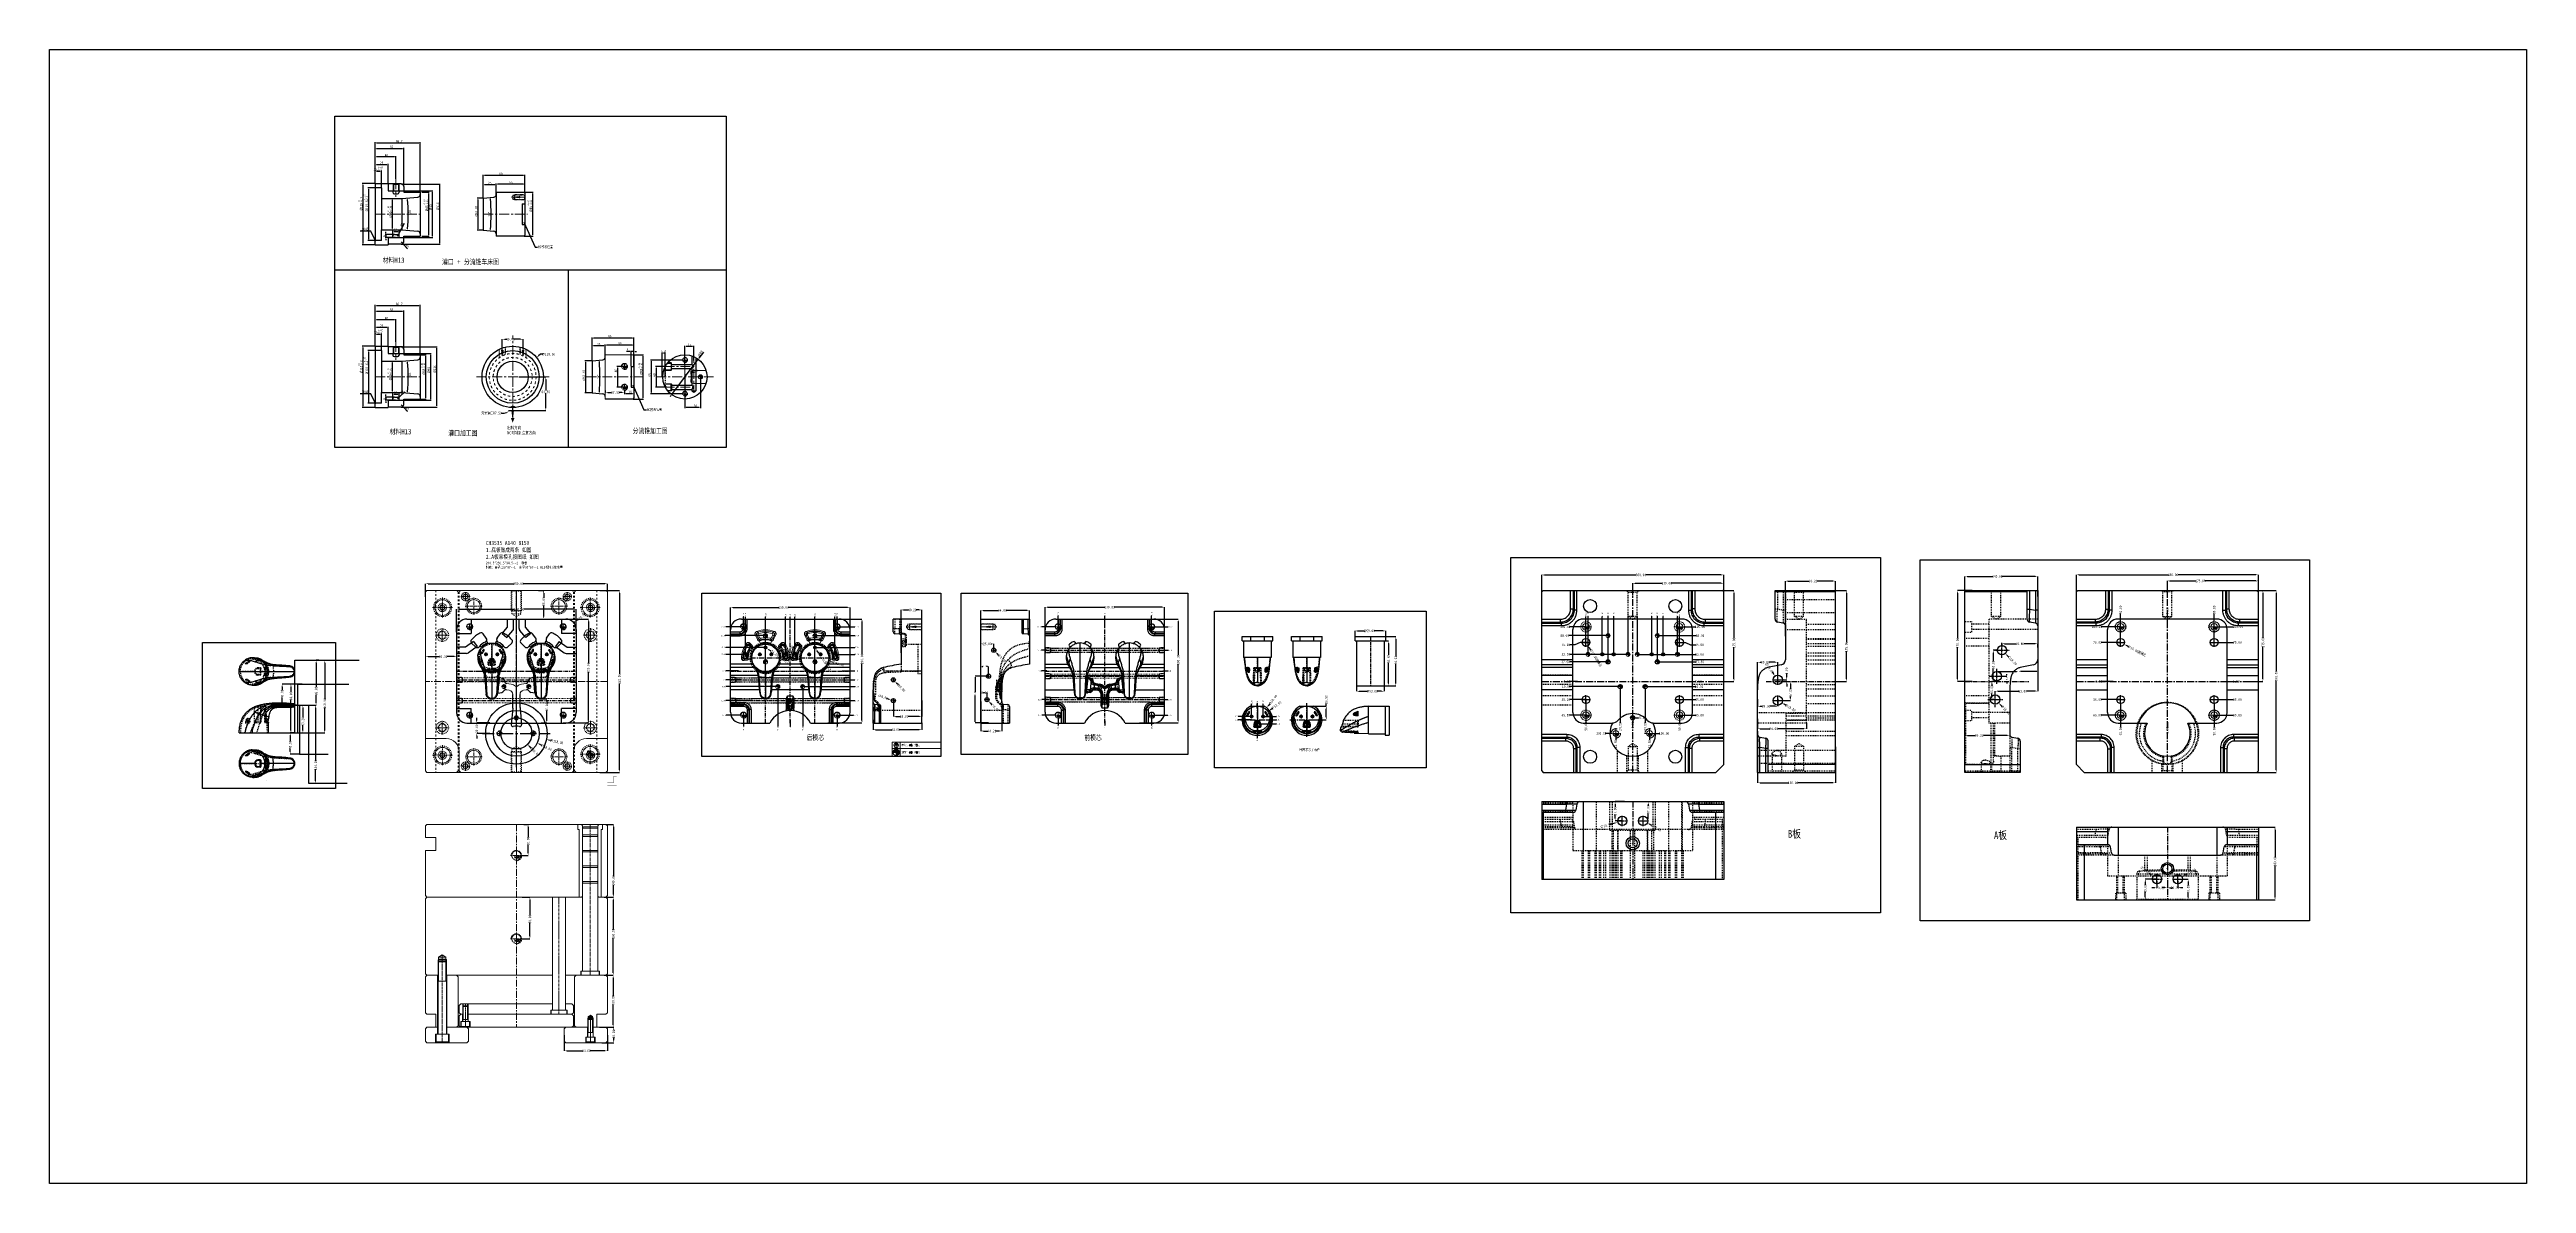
# Model space of a CAD drawing. Header units: millimetres. Extents: x 4 to 4769, y -754 to 1427.
import ezdxf
from ezdxf.enums import TextEntityAlignment as Align

# ---------------------------------------------------------------- set-up
doc = ezdxf.new("R2010")
doc.units = ezdxf.units.MM
doc.header["$LTSCALE"] = 16.335
doc.header["$PDMODE"] = 3
doc.header["$PDSIZE"] = 0.3125
doc.linetypes.add('CENTER', pattern=[0.6, 0.375, -0.075, 0.075, -0.075])
doc.linetypes.add('HIDDEN', pattern=[0.2, 0.1, -0.1])
doc.layers.get('0').update_dxf_attribs({"linetype": 'CONTINUOUS'})
doc.layers.get('Defpoints').update_dxf_attribs({"linetype": 'CONTINUOUS'})
doc.layers.add('1', color=7, linetype='CONTINUOUS', true_color=0xffffff)
doc.layers.add('4', color=7, linetype='CONTINUOUS', true_color=0xffffff)
for name, color, linetype, lineweight in [('cool', 153, 'HIDDEN', 9), ('dim', 82, 'CONTINUOUS', 9), ('epin', 13, 'CONTINUOUS', 9), ('insert', 85, 'CONTINUOUS', 20), ('moldbase', 7, 'CONTINUOUS', 20), ('screw', 33, 'CONTINUOUS', 13)]:
    doc.layers.add(name, color=color, linetype=linetype, lineweight=lineweight)
doc.layers.add('DEFAULT_2', color=8, linetype='HIDDEN')
doc.styles.add('ROMANC', font='romanc.shx', dxfattribs={"bigfont": 'gbcbig.shx'})
doc.styles.get("Standard").update_dxf_attribs({"font": 'txt', "width": 0.8})
doc.styles.add('TXT', font='txt.shx', dxfattribs={"bigfont": 'gbcbig.shx'})
doc.styles.add('TXT05', font='txt.shx', dxfattribs={"width": 0.5, "bigfont": 'gbcbig.shx'})
doc.dimstyles.new('ISO-25', dxfattribs={"dimtxt": 2.5, "dimasz": 2.5, "dimexe": 1.25, "dimexo": 0.625, "dimtad": 1, "dimdsep": 46, "dimtxsty": 'Standard', "dimcen": 2.5, "dimadec": 0, "dimazin": 0, "dimtfac": 1, "dimtmove": 0, "dimatfit": 3, "dimfxl": 0, "dimarcsym": 0})
doc.dimstyles.get("Standard").update_dxf_attribs({"dimtxt": 0.15625, "dimasz": 0.1875, "dimexe": 0.125, "dimexo": 0.0625, "dimtad": 0, "dimtih": 1, "dimtoh": 1, "dimdsep": 46, "dimtxsty": 'Standard', "dimcen": 0.09, "dimadec": 0, "dimazin": 0, "dimtp": 0.01, "dimtm": 0.01, "dimtfac": 1, "dimtofl": 0, "dimtmove": 0, "dimatfit": 3, "dimfxl": 0, "dimtolj": 1, "dimarcsym": 0})

# ---------------------------------------------------------------- blocks, each defined once
blk = doc.blocks.new('*D0')
at = {"color": 4, "lineweight": -2, "transparency": 16777216}
for p, q in [((475.8, 165.9), (491.5, 165.9)), ((491.5, 160.9), (491.5, 142.5)), ((410.7, 112.7), (491.5, 112.7)), ((491.5, 117.7), (491.5, 127.2))]:
    blk.add_line(p, q, dxfattribs=at)
at = {"color": 4, "transparency": 16777216}
for points in [[(490.6, 160.9), (492.3, 160.9), (491.5, 165.9)], [(490.6, 117.7), (492.3, 117.7), (491.5, 112.7)]]:
    blk.add_solid(points, dxfattribs=at)
at = {"layer": 'Defpoints', "color": 0, "transparency": 16777216}
for p in [(475.8, 165.9), (410.7, 112.7), (491.5, 112.7)]:
    blk.add_point(p, dxfattribs=at)
at = {"color": 6, "transparency": 16777216, "insert": (491.5, 134.9), "char_height": 5, "attachment_point": 5, "rotation": 90}
blk.add_mtext('\\A1;53.20', dxfattribs=at)
blk = doc.blocks.new('*D1')
at = {"color": 4, "lineweight": -2, "transparency": 16777216}
for p, q in [((482, 206.7), (451.5, 206.7)), ((451.5, 201.7), (451.5, 195.2)), ((451.5, 170.9), (451.5, 180.6)), ((478.9, 165.9), (451.5, 165.9))]:
    blk.add_line(p, q, dxfattribs=at)
at = {"color": 4, "transparency": 16777216}
for points in [[(450.7, 201.7), (452.4, 201.7), (451.5, 206.7)], [(450.7, 170.9), (452.4, 170.9), (451.5, 165.9)]]:
    blk.add_solid(points, dxfattribs=at)
at = {"layer": 'Defpoints', "color": 0, "transparency": 16777216}
for p in [(482, 206.7), (451.5, 165.9), (478.9, 165.9)]:
    blk.add_point(p, dxfattribs=at)
at = {"color": 6, "transparency": 16777216, "insert": (451.5, 187.9), "char_height": 5, "attachment_point": 5, "rotation": 90}
blk.add_mtext('\\A1;40.80', dxfattribs=at)
blk = doc.blocks.new('*D2')
at = {"color": 4, "lineweight": -2, "transparency": 16777216}
for p, q in [((490.2, 206.7), (468.5, 206.7)), ((468.5, 201.7), (468.5, 190.9)), ((468.5, 117.7), (468.5, 176.2)), ((469.9, 112.7), (468.5, 112.7))]:
    blk.add_line(p, q, dxfattribs=at)
at = {"color": 4, "transparency": 16777216}
for points in [[(467.7, 201.7), (469.4, 201.7), (468.5, 206.7)], [(467.7, 117.7), (469.4, 117.7), (468.5, 112.7)]]:
    blk.add_solid(points, dxfattribs=at)
at = {"layer": 'Defpoints', "color": 0, "transparency": 16777216}
for p in [(490.2, 206.7), (468.5, 112.7), (469.9, 112.7)]:
    blk.add_point(p, dxfattribs=at)
at = {"color": 6, "transparency": 16777216, "insert": (468.5, 183.5), "char_height": 5, "attachment_point": 5, "rotation": 90}
blk.add_mtext('\\A1;94.00', dxfattribs=at)
blk = doc.blocks.new('*D3')
at = {"color": 4, "lineweight": -2, "transparency": 16777216}
for p, q in [((475.9, 112.7), (467.1, 112.7)), ((467.1, 107.7), (467.1, 97.2)), ((467.1, 76.9), (467.1, 82.6)), ((485.2, 71.9), (467.1, 71.9))]:
    blk.add_line(p, q, dxfattribs=at)
at = {"color": 4, "transparency": 16777216}
for points in [[(466.2, 107.7), (467.9, 107.7), (467.1, 112.7)], [(466.2, 76.9), (467.9, 76.9), (467.1, 71.9)]]:
    blk.add_solid(points, dxfattribs=at)
at = {"layer": 'Defpoints', "color": 0, "transparency": 16777216}
for p in [(475.9, 112.7), (467.1, 71.9), (485.2, 71.9)]:
    blk.add_point(p, dxfattribs=at)
at = {"color": 6, "transparency": 16777216, "insert": (467.1, 89.9), "char_height": 5, "attachment_point": 5, "rotation": 90}
blk.add_mtext('\\A1;40.80', dxfattribs=at)
blk = doc.blocks.new('*D4')
at = {"color": 4, "lineweight": -2, "transparency": 16777216}
for p, q in [((522.4, 252.7), (516.9, 252.7)), ((516.9, 247.7), (516.9, 201.3)), ((487.8, 165.9), (516.9, 165.9)), ((516.9, 170.9), (516.9, 186))]:
    blk.add_line(p, q, dxfattribs=at)
at = {"color": 4, "transparency": 16777216}
for points in [[(516.1, 247.7), (517.8, 247.7), (516.9, 252.7)], [(516.1, 170.9), (517.8, 170.9), (516.9, 165.9)]]:
    blk.add_solid(points, dxfattribs=at)
at = {"layer": 'Defpoints', "color": 0, "transparency": 16777216}
for p in [(522.4, 252.7), (487.8, 165.9), (516.9, 165.9)]:
    blk.add_point(p, dxfattribs=at)
at = {"color": 6, "transparency": 16777216, "insert": (516.9, 193.6), "char_height": 5, "attachment_point": 5, "rotation": 90}
blk.add_mtext('\\A1;86.80', dxfattribs=at)
blk = doc.blocks.new('*D5')
at = {"color": 4, "lineweight": -2, "transparency": 16777216}
for p, q in [((497, 252.7), (533.6, 252.7)), ((533.6, 247.7), (533.6, 177.8)), ((533.6, 117.7), (533.6, 161.2)), ((451.1, 112.7), (533.6, 112.7))]:
    blk.add_line(p, q, dxfattribs=at)
at = {"color": 4, "transparency": 16777216}
for points in [[(532.8, 247.7), (534.4, 247.7), (533.6, 252.7)], [(532.8, 117.7), (534.4, 117.7), (533.6, 112.7)]]:
    blk.add_solid(points, dxfattribs=at)
at = {"layer": 'Defpoints', "color": 0, "transparency": 16777216}
for p in [(497, 252.7), (451.1, 112.7), (533.6, 112.7)]:
    blk.add_point(p, dxfattribs=at)
at = {"color": 6, "transparency": 16777216, "insert": (533.6, 169.5), "char_height": 5, "attachment_point": 5, "rotation": 90}
blk.add_mtext('\\A1;140.00', dxfattribs=at)
blk = doc.blocks.new('*D6')
at = {"color": 4, "lineweight": -2, "transparency": 16777216}
for p, q in [((509.6, 165.9), (516, 165.9)), ((516, 160.9), (516, 59.4)), ((502.4, 15.9), (516, 15.9)), ((516, 20.9), (516, 42.7))]:
    blk.add_line(p, q, dxfattribs=at)
at = {"color": 4, "transparency": 16777216}
for points in [[(515.2, 160.9), (516.9, 160.9), (516, 165.9)], [(515.2, 20.9), (516.9, 20.9), (516, 15.9)]]:
    blk.add_solid(points, dxfattribs=at)
at = {"layer": 'Defpoints', "color": 0, "transparency": 16777216}
for p in [(509.6, 165.9), (502.4, 15.9), (516, 15.9)]:
    blk.add_point(p, dxfattribs=at)
at = {"color": 6, "transparency": 16777216, "insert": (516, 51), "char_height": 5, "attachment_point": 5, "rotation": 90}
blk.add_mtext('\\A1;150.00', dxfattribs=at)
blk = doc.blocks.new('*D8')
at = {"color": 4, "lineweight": -2, "transparency": 16777216}
for p, q in [((787.2, 306.9), (787.2, 350.6)), ((792.2, 350.6), (898.6, 350.6)), ((1012.2, 350.6), (916.6, 350.6)), ((1017.2, 306.9), (1017.2, 350.6))]:
    blk.add_line(p, q, dxfattribs=at)
at = {"color": 4, "transparency": 16777216}
for points in [[(792.2, 351.4), (792.2, 349.7), (787.2, 350.6)], [(1012.2, 351.4), (1012.2, 349.7), (1017.2, 350.6)]]:
    blk.add_solid(points, dxfattribs=at)
at = {"layer": 'Defpoints', "color": 0, "transparency": 16777216}
for p in [(787.2, 350.6), (787.2, 306.9), (1017.2, 306.9)]:
    blk.add_point(p, dxfattribs=at)
at = {"color": 6, "transparency": 16777216, "insert": (907.6, 350.6), "char_height": 5, "attachment_point": 5}
blk.add_mtext('\\A1;230.00', dxfattribs=at)
blk = doc.blocks.new('*D9')
at = {"color": 4, "lineweight": -2, "transparency": 16777216}
for p, q in [((992.2, 331.9), (1040.6, 331.9)), ((1040.6, 326.9), (1040.6, 247.1)), ((1040.6, 136.9), (1040.6, 229.7)), ((992.2, 131.9), (1040.6, 131.9))]:
    blk.add_line(p, q, dxfattribs=at)
at = {"color": 4, "transparency": 16777216}
for points in [[(1039.8, 326.9), (1041.4, 326.9), (1040.6, 331.9)], [(1039.8, 136.9), (1041.4, 136.9), (1040.6, 131.9)]]:
    blk.add_solid(points, dxfattribs=at)
at = {"layer": 'Defpoints', "color": 0, "transparency": 16777216}
for p in [(992.2, 331.9), (992.2, 131.9), (1040.6, 131.9)]:
    blk.add_point(p, dxfattribs=at)
at = {"color": 6, "transparency": 16777216, "insert": (1040.6, 238.4), "char_height": 5, "attachment_point": 5, "rotation": 90}
blk.add_mtext('\\A1;200.00', dxfattribs=at)
blk = doc.blocks.new('*D10')
at = {"color": 4, "lineweight": -2, "transparency": 16777216}
blk.add_line((930.6, 83.8), (927.1, 87.3), dxfattribs=at)
at = {"color": 4, "transparency": 16777216}
blk.add_solid([(927.6, 87.9), (926.5, 86.7), (923.5, 90.8)], dxfattribs=at)
at = {"layer": 'Defpoints', "color": 0, "transparency": 16777216}
for p in [(880.8, 133), (923.5, 90.8)]:
    blk.add_point(p, dxfattribs=at)
at = {"color": 6, "transparency": 16777216, "insert": (937, 77.5), "char_height": 5, "attachment_point": 5, "rotation": 315.3627}
blk.add_mtext('\\A1;∅60.00', dxfattribs=at)
blk = doc.blocks.new('*D11')
at = {"color": 4, "lineweight": -2, "transparency": 16777216}
blk.add_line((951, 88.9), (946.5, 91), dxfattribs=at)
at = {"color": 4, "transparency": 16777216}
blk.add_solid([(946.8, 91.8), (946.1, 90.3), (942, 93.2)], dxfattribs=at)
at = {"layer": 'Defpoints', "color": 0, "transparency": 16777216}
for p in [(862.3, 130.6), (942, 93.2)]:
    blk.add_point(p, dxfattribs=at)
at = {"color": 6, "transparency": 16777216, "insert": (959.5, 84.9), "char_height": 5, "attachment_point": 5, "rotation": 334.7998}
blk.add_mtext('\\A1;∅88.00', dxfattribs=at)
blk = doc.blocks.new('*D12')
at = {"color": 4, "lineweight": -2, "transparency": 16777216}
blk.add_line((969.7, 98), (964.8, 99), dxfattribs=at)
at = {"color": 4, "transparency": 16777216}
blk.add_solid([(965, 99.8), (964.7, 98.1), (959.9, 100)], dxfattribs=at)
at = {"layer": 'Defpoints', "color": 0, "transparency": 16777216}
for p in [(844.4, 123.8), (959.9, 100)]:
    blk.add_point(p, dxfattribs=at)
at = {"color": 6, "transparency": 16777216, "insert": (979.5, 95.9), "char_height": 5, "attachment_point": 5, "rotation": 348.3533}
blk.add_mtext('\\A1;∅118.00', dxfattribs=at)
blk = doc.blocks.new('*D13')
at = {"color": 4, "lineweight": -2, "transparency": 16777216}
for p, q in [((949.7, 178.1), (960.7, 178.1)), ((960.7, 173.1), (960.7, 169.7)), ((960.7, 136.9), (960.7, 155.1)), ((949.7, 131.9), (960.7, 131.9))]:
    blk.add_line(p, q, dxfattribs=at)
at = {"color": 4, "transparency": 16777216}
for points in [[(959.9, 173.1), (961.6, 173.1), (960.7, 178.1)], [(959.9, 136.9), (961.6, 136.9), (960.7, 131.9)]]:
    blk.add_solid(points, dxfattribs=at)
at = {"layer": 'Defpoints', "color": 0, "transparency": 16777216}
for p in [(949.7, 178.1), (949.7, 131.9), (960.7, 131.9)]:
    blk.add_point(p, dxfattribs=at)
at = {"color": 6, "transparency": 16777216, "insert": (960.7, 162.4), "char_height": 5, "attachment_point": 5, "rotation": 90}
blk.add_mtext('\\A1;46.16', dxfattribs=at)
blk = doc.blocks.new('*D14')
at = {"color": 4, "lineweight": -2, "transparency": 16777216}
for p, q in [((825.9, 136.9), (825.9, 141.9)), ((851.2, 131.9), (825.9, 131.9)), ((851.2, 111.9), (825.9, 111.9)), ((825.9, 106.9), (825.9, 101.9))]:
    blk.add_line(p, q, dxfattribs=at)
at = {"color": 4, "transparency": 16777216}
for points in [[(825, 136.9), (826.7, 136.9), (825.9, 131.9)], [(825, 106.9), (826.7, 106.9), (825.9, 111.9)]]:
    blk.add_solid(points, dxfattribs=at)
at = {"layer": 'Defpoints', "color": 0, "transparency": 16777216}
for p in [(825.9, 111.9), (851.2, 131.9), (851.2, 111.9)]:
    blk.add_point(p, dxfattribs=at)
at = {"color": 6, "transparency": 16777216, "insert": (825.9, 120.8), "char_height": 5, "attachment_point": 5, "rotation": 90}
blk.add_mtext('\\A1;20.00', dxfattribs=at)
blk = doc.blocks.new('*D15')
at = {"color": 4, "lineweight": -2, "transparency": 16777216}
for p, q in [((944.5, 386.9), (954.7, 386.9)), ((954.7, 381.9), (954.7, 372.6)), ((954.7, 336.9), (954.7, 357.9)), ((944.5, 331.9), (954.7, 331.9))]:
    blk.add_line(p, q, dxfattribs=at)
at = {"color": 4, "transparency": 16777216}
for points in [[(953.8, 381.9), (955.5, 381.9), (954.7, 386.9)], [(953.8, 336.9), (955.5, 336.9), (954.7, 331.9)]]:
    blk.add_solid(points, dxfattribs=at)
at = {"layer": 'Defpoints', "color": 0, "transparency": 16777216}
for p in [(944.5, 386.9), (944.5, 331.9), (954.7, 331.9)]:
    blk.add_point(p, dxfattribs=at)
at = {"color": 6, "transparency": 16777216, "insert": (954.7, 365.3), "char_height": 5, "attachment_point": 5, "rotation": 90}
blk.add_mtext('\\A1;55.00', dxfattribs=at)
blk = doc.blocks.new('*D16')
at = {"color": 4, "lineweight": -2, "transparency": 16777216}
for p, q in [((732.2, 259.6), (754.2, 259.6)), ((782.2, 259.6), (768.2, 259.6))]:
    blk.add_line(p, q, dxfattribs=at)
at = {"color": 4, "transparency": 16777216}
for points in [[(732.2, 260.4), (732.2, 258.7), (727.2, 259.6)], [(782.2, 260.4), (782.2, 258.7), (787.2, 259.6)]]:
    blk.add_solid(points, dxfattribs=at)
at = {"layer": 'Defpoints', "color": 0, "transparency": 16777216}
for p in [(727.2, 259.6), (727.2, 259.6), (787.2, 259.6)]:
    blk.add_point(p, dxfattribs=at)
at = {"color": 6, "transparency": 16777216, "insert": (761.2, 259.6), "char_height": 5, "attachment_point": 5}
blk.add_mtext('\\A1;60.00', dxfattribs=at)
blk = doc.blocks.new('*D17')
at = {"color": 4, "lineweight": -2, "transparency": 16777216}
for p, q in [((727.2, 374.7), (727.2, 399.8)), ((732.2, 399.8), (897.2, 399.8)), ((1072.2, 399.8), (915.2, 399.8)), ((1077.2, 383.9), (1077.2, 399.8))]:
    blk.add_line(p, q, dxfattribs=at)
at = {"color": 4, "transparency": 16777216}
for points in [[(732.2, 400.7), (732.2, 399), (727.2, 399.8)], [(1072.2, 400.7), (1072.2, 399), (1077.2, 399.8)]]:
    blk.add_solid(points, dxfattribs=at)
at = {"layer": 'Defpoints', "color": 0, "transparency": 16777216}
for p in [(727.2, 399.8), (1077.2, 383.9), (727.2, 374.7)]:
    blk.add_point(p, dxfattribs=at)
at = {"color": 6, "transparency": 16777216, "insert": (906.2, 399.8), "char_height": 5, "attachment_point": 5}
blk.add_mtext('\\A1;350.00', dxfattribs=at)
blk = doc.blocks.new('*D18')
at = {"color": 4, "lineweight": -2, "transparency": 16777216}
for p, q in [((1062.8, 386.9), (1100.4, 386.9)), ((1100.4, 381.9), (1100.4, 225.5)), ((1100.4, 41.9), (1100.4, 207.5)), ((1062.8, 36.9), (1100.4, 36.9))]:
    blk.add_line(p, q, dxfattribs=at)
at = {"color": 4, "transparency": 16777216}
for points in [[(1099.5, 381.9), (1101.2, 381.9), (1100.4, 386.9)], [(1099.5, 41.9), (1101.2, 41.9), (1100.4, 36.9)]]:
    blk.add_solid(points, dxfattribs=at)
at = {"layer": 'Defpoints', "color": 0, "transparency": 16777216}
for p in [(1062.8, 386.9), (1062.8, 36.9), (1100.4, 36.9)]:
    blk.add_point(p, dxfattribs=at)
at = {"color": 6, "transparency": 16777216, "insert": (1100.4, 216.5), "char_height": 5, "attachment_point": 5, "rotation": 90}
blk.add_mtext('\\A1;350.00', dxfattribs=at)
blk = doc.blocks.new('screw_m20_g')
at = {"layer": 'screw', "color": 1, "linetype": 'CENTER', "ltscale": 0.621977}
for p, q in [((-11, 0), (11, 0)), ((0, -11), (0, 11))]:
    blk.add_line(p, q, dxfattribs=at)
at = {"layer": 'screw', "color": 33, "linetype": 'HIDDEN', "ltscale": 0.621977}
blk.add_circle((0, 0), 8.75, dxfattribs=at)
at = {"layer": 'screw', "color": 92, "linetype": 'HIDDEN', "ltscale": 0.621977}
blk.add_arc((0, 0), 10, 270, 180, dxfattribs=at)
at = {"layer": 'screw', "color": 6, "style": 'TXT'}
blk.add_text('M20', height=4, dxfattribs=at).set_placement((-3.4, -5))
blk = doc.blocks.new('*D20')
at = {"color": 4, "lineweight": -2, "transparency": 16777216}
for p, q in [((913.2, -203.3), (928.2, -203.3)), ((928.2, -208.3), (928.2, -238.4)), ((913.2, -283.3), (928.2, -283.3)), ((928.2, -278.3), (928.2, -252.4))]:
    blk.add_line(p, q, dxfattribs=at)
at = {"color": 4, "transparency": 16777216}
for points in [[(927.4, -208.3), (929.1, -208.3), (928.2, -203.3)], [(927.4, -278.3), (929.1, -278.3), (928.2, -283.3)]]:
    blk.add_solid(points, dxfattribs=at)
at = {"layer": 'Defpoints', "color": 0, "transparency": 16777216}
for p in [(913.2, -203.3), (928.2, -203.3), (913.2, -283.3)]:
    blk.add_point(p, dxfattribs=at)
at = {"color": 6, "transparency": 16777216, "insert": (928.2, -245.4), "char_height": 5, "attachment_point": 5, "rotation": 90}
blk.add_mtext('\\A1;80.00', dxfattribs=at)
blk = doc.blocks.new('*D21')
at = {"color": 4, "lineweight": -2, "transparency": 16777216}
for p, q in [((1071.3, -203.3), (1088.5, -203.3)), ((1088.5, -208.3), (1088.5, -265.1)), ((1088.5, -348.3), (1088.5, -281.8)), ((1071.3, -353.3), (1088.5, -353.3))]:
    blk.add_line(p, q, dxfattribs=at)
at = {"color": 4, "transparency": 16777216}
for points in [[(1087.7, -208.3), (1089.3, -208.3), (1088.5, -203.3)], [(1087.7, -348.3), (1089.3, -348.3), (1088.5, -353.3)]]:
    blk.add_solid(points, dxfattribs=at)
at = {"layer": 'Defpoints', "color": 0, "transparency": 16777216}
for p in [(1071.3, -203.3), (1071.3, -353.3), (1088.5, -353.3)]:
    blk.add_point(p, dxfattribs=at)
at = {"color": 6, "transparency": 16777216, "insert": (1088.5, -273.4), "char_height": 5, "attachment_point": 5, "rotation": 90}
blk.add_mtext('\\A1;150.00', dxfattribs=at)
blk = doc.blocks.new('*D22')
at = {"color": 4, "lineweight": -2, "transparency": 16777216}
for p, q in [((1074.2, -63.1), (1088.7, -63.1)), ((1088.7, -68.1), (1088.7, -162.8)), ((1088.7, -198.1), (1088.7, -179.4)), ((1074.2, -203.1), (1088.7, -203.1))]:
    blk.add_line(p, q, dxfattribs=at)
at = {"color": 4, "transparency": 16777216}
for points in [[(1087.8, -68.1), (1089.5, -68.1), (1088.7, -63.1)], [(1087.8, -198.1), (1089.5, -198.1), (1088.7, -203.1)]]:
    blk.add_solid(points, dxfattribs=at)
at = {"layer": 'Defpoints', "color": 0, "transparency": 16777216}
for p in [(1074.2, -63.1), (1074.2, -203.1), (1088.7, -203.1)]:
    blk.add_point(p, dxfattribs=at)
at = {"color": 6, "transparency": 16777216, "insert": (1088.7, -171.1), "char_height": 5, "attachment_point": 5, "rotation": 90}
blk.add_mtext('\\A1;140.00', dxfattribs=at)
blk = doc.blocks.new('*D23')
at = {"color": 4, "lineweight": -2, "transparency": 16777216}
for p, q in [((1071.3, -353.3), (1088.4, -353.3)), ((1088.4, -358.3), (1088.4, -393.6)), ((1088.4, -448.3), (1088.4, -409.6)), ((1061.9, -453.3), (1088.4, -453.3))]:
    blk.add_line(p, q, dxfattribs=at)
at = {"color": 4, "transparency": 16777216}
for points in [[(1087.5, -358.3), (1089.2, -358.3), (1088.4, -353.3)], [(1087.5, -448.3), (1089.2, -448.3), (1088.4, -453.3)]]:
    blk.add_solid(points, dxfattribs=at)
at = {"layer": 'Defpoints', "color": 0, "transparency": 16777216}
for p in [(1071.3, -353.3), (1061.9, -453.3), (1088.4, -453.3)]:
    blk.add_point(p, dxfattribs=at)
at = {"color": 6, "transparency": 16777216, "insert": (1088.4, -401.6), "char_height": 5, "attachment_point": 5, "rotation": 90}
blk.add_mtext('\\A1;100.00', dxfattribs=at)
blk = doc.blocks.new('*D24')
at = {"color": 4, "lineweight": -2, "transparency": 16777216}
for p, q in [((1070.2, -453.3), (1089.4, -453.3)), ((1089.4, -458.3), (1089.4, -459.6)), ((1089.4, -478.3), (1089.4, -473.6)), ((1066.4, -483.3), (1089.4, -483.3))]:
    blk.add_line(p, q, dxfattribs=at)
at = {"color": 4, "transparency": 16777216}
for points in [[(1088.5, -458.3), (1090.2, -458.3), (1089.4, -453.3)], [(1088.5, -478.3), (1090.2, -478.3), (1089.4, -483.3)]]:
    blk.add_solid(points, dxfattribs=at)
at = {"layer": 'Defpoints', "color": 0, "transparency": 16777216}
for p in [(1070.2, -453.3), (1066.4, -483.3), (1089.4, -483.3)]:
    blk.add_point(p, dxfattribs=at)
at = {"color": 6, "transparency": 16777216, "insert": (1089.4, -466.6), "char_height": 5, "attachment_point": 5, "rotation": 90}
blk.add_mtext('\\A1;30.00', dxfattribs=at)
blk = doc.blocks.new('*D25')
at = {"color": 4, "lineweight": -2, "transparency": 16777216}
for p, q in [((994.2, -468.3), (994.2, -498.6)), ((1077.2, -468.3), (1077.2, -498.6)), ((999.2, -498.6), (1029.7, -498.6)), ((1072.2, -498.6), (1044.4, -498.6))]:
    blk.add_line(p, q, dxfattribs=at)
at = {"color": 4, "transparency": 16777216}
for points in [[(999.2, -497.8), (999.2, -499.4), (994.2, -498.6)], [(1072.2, -497.8), (1072.2, -499.4), (1077.2, -498.6)]]:
    blk.add_solid(points, dxfattribs=at)
at = {"layer": 'Defpoints', "color": 0, "transparency": 16777216}
for p in [(994.2, -468.3), (1077.2, -468.3), (994.2, -498.6)]:
    blk.add_point(p, dxfattribs=at)
at = {"color": 6, "transparency": 16777216, "insert": (1037.1, -498.6), "char_height": 5, "attachment_point": 5}
blk.add_mtext('\\A1;83.00', dxfattribs=at)
blk = doc.blocks.new('*D28')
at = {"color": 0, "lineweight": -2, "transparency": 16777216}
for p, q in [((863.5, 1152.7), (863.5, 1169.7)), ((916, 1168.4), (866, 1168.4)), ((918.5, 1153.2), (918.5, 1169.7))]:
    blk.add_line(p, q, dxfattribs=at)
at = {"color": 0, "transparency": 16777216}
for points in [[(866, 1168.8), (866, 1168), (863.5, 1168.4)], [(916, 1168.8), (916, 1168), (918.5, 1168.4)]]:
    blk.add_solid(points, dxfattribs=at)
at = {"layer": 'Defpoints', "color": 0, "transparency": 16777216}
for p in [(863.5, 1168.4), (863.5, 1152), (918.5, 1152.6)]:
    blk.add_point(p, dxfattribs=at)
at = {"color": 0, "lineweight": 0, "transparency": 16777216, "insert": (892, 1171.5), "char_height": 5, "attachment_point": 5}
blk.add_mtext('55', dxfattribs=at)
blk = doc.blocks.new('*D29')
at = {"color": 0, "lineweight": -2, "transparency": 16777216}
for p, q in [((838.5, 1142.1), (838.5, 1186.2)), ((916, 1185), (841, 1185)), ((918.5, 1154.1), (918.5, 1186.2))]:
    blk.add_line(p, q, dxfattribs=at)
at = {"color": 0, "transparency": 16777216}
for points in [[(841, 1185.4), (841, 1184.6), (838.5, 1185)], [(916, 1185.4), (916, 1184.6), (918.5, 1185)]]:
    blk.add_solid(points, dxfattribs=at)
at = {"layer": 'Defpoints', "color": 0, "transparency": 16777216}
for p in [(838.5, 1185), (918.5, 1153.4), (838.5, 1141.4)]:
    blk.add_point(p, dxfattribs=at)
at = {"color": 0, "lineweight": 0, "transparency": 16777216, "insert": (872.2, 1188.1), "char_height": 5, "attachment_point": 5}
blk.add_mtext('80', dxfattribs=at)
blk = doc.blocks.new('*D66')
at = {"color": 0, "lineweight": -2, "transparency": 16777216}
for p, q in [((838.5, 1142.1), (838.5, 1168.4)), ((861, 1167.1), (841, 1167.1)), ((863.5, 1147.5), (863.5, 1168.4))]:
    blk.add_line(p, q, dxfattribs=at)
at = {"color": 0, "transparency": 16777216}
for points in [[(841, 1167.5), (841, 1166.7), (838.5, 1167.1)], [(861, 1167.5), (861, 1166.7), (863.5, 1167.1)]]:
    blk.add_solid(points, dxfattribs=at)
at = {"layer": 'Defpoints', "color": 0, "transparency": 16777216}
for p in [(838.5, 1167.1), (863.5, 1146.9), (838.5, 1141.4)]:
    blk.add_point(p, dxfattribs=at)
at = {"color": 0, "lineweight": 0, "transparency": 16777216, "insert": (851, 1170.3), "char_height": 5, "attachment_point": 5}
blk.add_mtext('25', dxfattribs=at)
blk = doc.blocks.new('*D67')
at = {"color": 0, "lineweight": -2, "transparency": 16777216}
blk.add_arc((485.3, 1110.5), 368.2, 355.389, 4.611, dxfattribs=at)
at = {"color": 0, "transparency": 16777216}
for points in [[(851.9, 1140.1), (852.8, 1140.2), (852.1, 1142.6)], [(852.8, 1080.9), (851.9, 1081), (852.1, 1078.4)]]:
    blk.add_solid(points, dxfattribs=at)
at = {"layer": 'Defpoints', "color": 0, "transparency": 16777216}
for p in [(838.5, 1141.4), (853.4, 1099.8), (859, 1143.2), (838.5, 1079.6), (859, 1077.8)]:
    blk.add_point(p, dxfattribs=at)
at = {"color": 0, "lineweight": 0, "transparency": 16777216, "insert": (850.4, 1110.5), "char_height": 5, "attachment_point": 5, "rotation": 90}
blk.add_mtext('10\\M+5A1E3', dxfattribs=at)
blk = doc.blocks.new('*D30')
at = {"color": 0, "lineweight": -2, "transparency": 16777216}
for p, q in [((837.9, 1141.4), (827, 1141.4)), ((828.3, 1138.9), (828.3, 1082.1)), ((837.9, 1079.6), (827, 1079.6))]:
    blk.add_line(p, q, dxfattribs=at)
at = {"color": 0, "transparency": 16777216}
for points in [[(827.9, 1138.9), (828.7, 1138.9), (828.3, 1141.4)], [(827.9, 1082.1), (828.7, 1082.1), (828.3, 1079.6)]]:
    blk.add_solid(points, dxfattribs=at)
at = {"layer": 'Defpoints', "color": 0, "transparency": 16777216}
for p in [(838.5, 1141.4), (828.3, 1079.6), (838.5, 1079.6)]:
    blk.add_point(p, dxfattribs=at)
at = {"color": 0, "lineweight": 0, "transparency": 16777216, "insert": (825.1, 1116.6), "char_height": 5, "attachment_point": 5, "rotation": 90}
blk.add_mtext('%%c61.81', dxfattribs=at)
blk = doc.blocks.new('screw_m10_g')
at = {"layer": 'screw', "color": 1, "linetype": 'CENTER', "ltscale": 0.310989}
for p, q in [((-5.5, 0), (5.5, 0)), ((0, -5.5), (0, 5.5))]:
    blk.add_line(p, q, dxfattribs=at)
at = {"layer": 'screw', "linetype": 'HIDDEN', "ltscale": 0.310989}
blk.add_circle((0, 0), 4.25, dxfattribs=at)
at = {"layer": 'screw', "color": 92, "linetype": 'HIDDEN', "ltscale": 0.310989}
blk.add_arc((0, 0), 5, 270, 180, dxfattribs=at)
at = {"layer": 'screw', "color": 6, "style": 'TXT'}
blk.add_text('M10', height=2, dxfattribs=at).set_placement((-1.7, -2.5))
blk = doc.blocks.new('screw_m12_g')
at = {"layer": 'screw', "color": 1, "linetype": 'CENTER', "ltscale": 0.373186}
for p, q in [((-6.6, 0), (6.6, 0)), ((0, -6.6), (0, 6.6))]:
    blk.add_line(p, q, dxfattribs=at)
at = {"layer": 'screw', "color": 33, "linetype": 'HIDDEN', "ltscale": 0.373186}
blk.add_circle((0, 0), 5.25, dxfattribs=at)
at = {"layer": 'screw', "color": 92, "linetype": 'HIDDEN', "ltscale": 0.373186}
blk.add_arc((0, 0), 6, 270, 180, dxfattribs=at)
at = {"layer": 'screw', "color": 6, "style": 'TXT'}
blk.add_text('M12', height=2.4, dxfattribs=at).set_placement((-2.04, -3))
blk = doc.blocks.new('*D31')
at = {"color": 0, "lineweight": -2, "transparency": 16777216}
for p, q in [((1110.1, 771.6), (1110.1, 764.4)), ((1112.6, 765.7), (1125.6, 765.7)), ((1128.1, 774.3), (1128.1, 764.4))]:
    blk.add_line(p, q, dxfattribs=at)
at = {"color": 0, "transparency": 16777216}
for points in [[(1112.6, 766.1), (1112.6, 765.2), (1110.1, 765.7)], [(1125.6, 766.1), (1125.6, 765.2), (1128.1, 765.7)]]:
    blk.add_solid(points, dxfattribs=at)
at = {"layer": 'Defpoints', "color": 0, "transparency": 16777216}
for p in [(1110.1, 772.3), (1128.1, 775), (1128.1, 765.7)]:
    blk.add_point(p, dxfattribs=at)
at = {"color": 0, "lineweight": 0, "transparency": 16777216, "insert": (1120.6, 768.8), "char_height": 5, "attachment_point": 5}
blk.add_mtext('18', dxfattribs=at)
blk = doc.blocks.new('*D32')
at = {"color": 0, "lineweight": -2, "transparency": 16777216}
for p, q in [((1115.8, 817.5), (1095.4, 817.5)), ((1096.7, 815), (1096.7, 780)), ((1115.8, 777.5), (1095.4, 777.5))]:
    blk.add_line(p, q, dxfattribs=at)
at = {"color": 0, "transparency": 16777216}
for points in [[(1096.2, 815), (1097.1, 815), (1096.7, 817.5)], [(1096.2, 780), (1097.1, 780), (1096.7, 777.5)]]:
    blk.add_solid(points, dxfattribs=at)
at = {"layer": 'Defpoints', "color": 0, "transparency": 16777216}
for p in [(1116.5, 817.5), (1096.7, 777.5), (1116.5, 777.5)]:
    blk.add_point(p, dxfattribs=at)
at = {"color": 0, "lineweight": 0, "transparency": 16777216, "insert": (1093.5, 809.6), "char_height": 5, "attachment_point": 5, "rotation": 90}
blk.add_mtext('40', dxfattribs=at)
blk = doc.blocks.new('*D68')
at = {"color": 0, "lineweight": -2, "transparency": 16777216}
for p, q in [((1226.4, 821.7), (1226.4, 857.5)), ((1240.9, 856.2), (1228.9, 856.2)), ((1243.4, 828.8), (1243.4, 857.5))]:
    blk.add_line(p, q, dxfattribs=at)
at = {"color": 0, "transparency": 16777216}
for points in [[(1228.9, 856.7), (1228.9, 855.8), (1226.4, 856.2)], [(1240.9, 856.7), (1240.9, 855.8), (1243.4, 856.2)]]:
    blk.add_solid(points, dxfattribs=at)
at = {"layer": 'Defpoints', "color": 0, "transparency": 16777216}
for p in [(1226.4, 856.2), (1226.4, 821.1), (1243.4, 828.2)]:
    blk.add_point(p, dxfattribs=at)
at = {"color": 0, "lineweight": 0, "transparency": 16777216, "insert": (1234.9, 859.4), "char_height": 5, "attachment_point": 5}
blk.add_mtext('17', dxfattribs=at)
blk = doc.blocks.new('*D33')
at = {"color": 0, "lineweight": -2, "transparency": 16777216}
for p, q in [((1188.1, 817.5), (1169.7, 817.5)), ((1170.9, 815), (1170.9, 780)), ((1191.9, 777.5), (1169.7, 777.5))]:
    blk.add_line(p, q, dxfattribs=at)
at = {"color": 0, "transparency": 16777216}
for points in [[(1170.5, 815), (1171.3, 815), (1170.9, 817.5)], [(1170.5, 780), (1171.3, 780), (1170.9, 777.5)]]:
    blk.add_solid(points, dxfattribs=at)
at = {"layer": 'Defpoints', "color": 0, "transparency": 16777216}
for p in [(1188.7, 817.5), (1170.9, 777.5), (1192.5, 777.5)]:
    blk.add_point(p, dxfattribs=at)
at = {"color": 0, "lineweight": 0, "transparency": 16777216, "insert": (1167.8, 800.9), "char_height": 5, "attachment_point": 5, "rotation": 90}
blk.add_mtext('40', dxfattribs=at)
blk = doc.blocks.new('*D69')
at = {"color": 0, "lineweight": -2, "transparency": 16777216}
for p, q in [((1226.4, 802.9), (1226.4, 737.4)), ((1256.4, 792.5), (1256.4, 737.4)), ((1253.9, 738.6), (1228.9, 738.6))]:
    blk.add_line(p, q, dxfattribs=at)
at = {"color": 0, "transparency": 16777216}
for points in [[(1228.9, 739), (1228.9, 738.2), (1226.4, 738.6)], [(1253.9, 739), (1253.9, 738.2), (1256.4, 738.6)]]:
    blk.add_solid(points, dxfattribs=at)
at = {"layer": 'Defpoints', "color": 0, "transparency": 16777216}
for p in [(1226.4, 803.5), (1256.4, 793.1), (1226.4, 738.6)]:
    blk.add_point(p, dxfattribs=at)
at = {"color": 0, "lineweight": 0, "transparency": 16777216, "insert": (1246.7, 741.7), "char_height": 5, "attachment_point": 5}
blk.add_mtext('30', dxfattribs=at)
blk = doc.blocks.new('*D34')
at = {"color": 0, "lineweight": -2, "transparency": 16777216}
for p, q in [((1220.3, 830), (1160.3, 830)), ((1161.6, 827.5), (1161.6, 767.5)), ((1220.8, 765), (1160.3, 765))]:
    blk.add_line(p, q, dxfattribs=at)
at = {"color": 0, "transparency": 16777216}
for points in [[(1161.2, 827.5), (1162, 827.5), (1161.6, 830)], [(1161.2, 767.5), (1162, 767.5), (1161.6, 765)]]:
    blk.add_solid(points, dxfattribs=at)
at = {"layer": 'Defpoints', "color": 0, "transparency": 16777216}
for p in [(1220.9, 830), (1161.6, 765), (1221.4, 765)]:
    blk.add_point(p, dxfattribs=at)
at = {"color": 0, "lineweight": 0, "transparency": 16777216, "insert": (1158.5, 801.1), "char_height": 5, "attachment_point": 5, "rotation": 90}
blk.add_mtext('65', dxfattribs=at)
blk = doc.blocks.new('*D35')
at = {"color": 0, "lineweight": -2, "transparency": 16777216}
for p, q in [((1239.4, 810.6), (1239.4, 804.9)), ((1247.4, 810.1), (1247.4, 804.9)), ((1244.9, 806.1), (1241.9, 806.1))]:
    blk.add_line(p, q, dxfattribs=at)
at = {"color": 0, "transparency": 16777216}
for points in [[(1241.9, 806.5), (1241.9, 805.7), (1239.4, 806.1)], [(1244.9, 806.5), (1244.9, 805.7), (1247.4, 806.1)]]:
    blk.add_solid(points, dxfattribs=at)
at = {"layer": 'Defpoints', "color": 0, "transparency": 16777216}
for p in [(1239.4, 811.2), (1247.4, 810.8), (1239.4, 806.1)]:
    blk.add_point(p, dxfattribs=at)
at = {"color": 0, "lineweight": 0, "transparency": 16777216, "insert": (1243.4, 809.2), "char_height": 5, "attachment_point": 5}
blk.add_mtext('%%C6.0', dxfattribs=at)
blk = doc.blocks.new('*D36')
at = {"color": 0, "lineweight": -2, "transparency": 16777216}
for p, q in [((1073.1, 839.6), (1073.1, 859.6)), ((1125.6, 858.4), (1075.6, 858.4)), ((1128.1, 839.8), (1128.1, 859.6))]:
    blk.add_line(p, q, dxfattribs=at)
at = {"color": 0, "transparency": 16777216}
for points in [[(1075.6, 858.8), (1075.6, 858), (1073.1, 858.4)], [(1125.6, 858.8), (1125.6, 858), (1128.1, 858.4)]]:
    blk.add_solid(points, dxfattribs=at)
at = {"layer": 'Defpoints', "color": 0, "transparency": 16777216}
for p in [(1073.1, 858.4), (1073.1, 839), (1128.1, 839.1)]:
    blk.add_point(p, dxfattribs=at)
at = {"color": 0, "lineweight": 0, "transparency": 16777216, "insert": (1101.5, 861.5), "char_height": 5, "attachment_point": 5}
blk.add_mtext('55', dxfattribs=at)
blk = doc.blocks.new('*D37')
at = {"color": 0, "lineweight": -2, "transparency": 16777216}
for p, q in [((1048.1, 829.1), (1048.1, 873.2)), ((1125.6, 872), (1050.6, 872)), ((1128.1, 839.8), (1128.1, 873.2))]:
    blk.add_line(p, q, dxfattribs=at)
at = {"color": 0, "transparency": 16777216}
for points in [[(1050.6, 872.4), (1050.6, 871.6), (1048.1, 872)], [(1125.6, 872.4), (1125.6, 871.6), (1128.1, 872)]]:
    blk.add_solid(points, dxfattribs=at)
at = {"layer": 'Defpoints', "color": 0, "transparency": 16777216}
for p in [(1048.1, 872), (1048.1, 828.4), (1128.1, 839.1)]:
    blk.add_point(p, dxfattribs=at)
at = {"color": 0, "lineweight": 0, "transparency": 16777216, "insert": (1081.7, 875.1), "char_height": 5, "attachment_point": 5}
blk.add_mtext('80', dxfattribs=at)
blk = doc.blocks.new('*D70')
at = {"color": 0, "lineweight": -2, "transparency": 16777216}
for p, q in [((1048.1, 829.1), (1048.1, 858.4)), ((1073.1, 834.5), (1073.1, 858.4)), ((1070.6, 857.1), (1050.6, 857.1))]:
    blk.add_line(p, q, dxfattribs=at)
at = {"color": 0, "transparency": 16777216}
for points in [[(1050.6, 857.5), (1050.6, 856.7), (1048.1, 857.1)], [(1070.6, 857.5), (1070.6, 856.7), (1073.1, 857.1)]]:
    blk.add_solid(points, dxfattribs=at)
at = {"layer": 'Defpoints', "color": 0, "transparency": 16777216}
for p in [(1048.1, 857.1), (1048.1, 828.4), (1073.1, 833.9)]:
    blk.add_point(p, dxfattribs=at)
at = {"color": 0, "lineweight": 0, "transparency": 16777216, "insert": (1060.6, 860.2), "char_height": 5, "attachment_point": 5}
blk.add_mtext('25', dxfattribs=at)
blk = doc.blocks.new('*D71')
at = {"color": 0, "lineweight": -2, "transparency": 16777216}
blk.add_arc((694.8, 797.5), 368.2, 355.389, 4.611, dxfattribs=at)
at = {"color": 0, "transparency": 16777216}
for points in [[(1061.4, 827.1), (1062.3, 827.2), (1061.6, 829.6)], [(1062.3, 767.9), (1061.4, 768), (1061.6, 765.4)]]:
    blk.add_solid(points, dxfattribs=at)
at = {"layer": 'Defpoints', "color": 0, "transparency": 16777216}
for p in [(1048.1, 828.4), (1068.5, 830.2), (1048.1, 766.6), (1062.9, 786.8), (1068.5, 764.8)]:
    blk.add_point(p, dxfattribs=at)
at = {"color": 0, "lineweight": 0, "transparency": 16777216, "insert": (1059.9, 797.5), "char_height": 5, "attachment_point": 5, "rotation": 90}
blk.add_mtext('10\\M+5A1E3', dxfattribs=at)
blk = doc.blocks.new('*D38')
at = {"color": 0, "lineweight": -2, "transparency": 16777216}
for p, q in [((917.2, 1153), (934.2, 1153)), ((932.9, 1150.5), (932.9, 1070.5)), ((917.2, 1068), (934.2, 1068))]:
    blk.add_line(p, q, dxfattribs=at)
at = {"color": 0, "transparency": 16777216}
for points in [[(932.5, 1150.5), (933.3, 1150.5), (932.9, 1153)], [(932.5, 1070.5), (933.3, 1070.5), (932.9, 1068)]]:
    blk.add_solid(points, dxfattribs=at)
at = {"layer": 'Defpoints', "color": 0, "transparency": 16777216}
for p in [(916.5, 1153), (916.5, 1068), (932.9, 1068)]:
    blk.add_point(p, dxfattribs=at)
at = {"color": 0, "lineweight": 0, "transparency": 16777216, "insert": (928.2, 1126.4), "char_height": 5, "attachment_point": 5, "rotation": 90}
blk.add_mtext('%%C85{\\H0.7x;\\S-0.02^ -0.05;}', dxfattribs=at)
blk = doc.blocks.new('*D39')
at = {"color": 0, "lineweight": -2, "transparency": 16777216}
for p, q in [((1126.7, 840), (1146.7, 840)), ((1145.4, 837.5), (1145.4, 757.5)), ((1126.7, 755), (1146.7, 755))]:
    blk.add_line(p, q, dxfattribs=at)
at = {"color": 0, "transparency": 16777216}
for points in [[(1145, 837.5), (1145.8, 837.5), (1145.4, 840)], [(1145, 757.5), (1145.8, 757.5), (1145.4, 755)]]:
    blk.add_solid(points, dxfattribs=at)
at = {"layer": 'Defpoints', "color": 0, "transparency": 16777216}
for p in [(1126.1, 840), (1126.1, 755), (1145.4, 755)]:
    blk.add_point(p, dxfattribs=at)
at = {"color": 0, "lineweight": 0, "transparency": 16777216, "insert": (1140.7, 813.3), "char_height": 5, "attachment_point": 5, "rotation": 90}
blk.add_mtext('%%C85{\\H0.7x;\\S-0.02^ -0.05;}', dxfattribs=at)
blk = doc.blocks.new('*D72')
at = {"color": 0, "lineweight": -2, "transparency": 16777216}
for p, q in [((1120.6, 846.3), (1114.1, 846.3)), ((1123.1, 818.1), (1123.1, 847.5)), ((1128.1, 846.3), (1123.1, 846.3)), ((1128.1, 818.1), (1128.1, 847.5)), ((1130.6, 846.3), (1133.1, 846.3))]:
    blk.add_line(p, q, dxfattribs=at)
at = {"color": 0, "transparency": 16777216}
for points in [[(1120.6, 846.7), (1120.6, 845.8), (1123.1, 846.3)], [(1130.6, 846.7), (1130.6, 845.8), (1128.1, 846.3)]]:
    blk.add_solid(points, dxfattribs=at)
at = {"layer": 'Defpoints', "color": 0, "transparency": 16777216}
for p in [(1123.1, 846.3), (1123.1, 817.5), (1128.1, 817.5)]:
    blk.add_point(p, dxfattribs=at)
at = {"color": 0, "lineweight": 0, "transparency": 16777216, "insert": (1116, 849.4), "char_height": 5, "attachment_point": 5}
blk.add_mtext('5', dxfattribs=at)
blk = doc.blocks.new('*D73')
at = {"color": 0, "lineweight": -2, "transparency": 16777216}
for p, q in [((1182.4, 798.1), (1182.4, 844.6)), ((1186.2, 843.3), (1184.9, 843.3)), ((1188.7, 798.1), (1188.7, 844.6))]:
    blk.add_line(p, q, dxfattribs=at)
at = {"color": 0, "transparency": 16777216}
for points in [[(1184.9, 843.8), (1184.9, 842.9), (1182.4, 843.3)], [(1186.2, 843.8), (1186.2, 842.9), (1188.7, 843.3)]]:
    blk.add_solid(points, dxfattribs=at)
at = {"layer": 'Defpoints', "color": 0, "transparency": 16777216}
for p in [(1182.4, 843.3), (1182.4, 797.5), (1188.7, 797.5)]:
    blk.add_point(p, dxfattribs=at)
at = {"color": 0, "lineweight": 0, "transparency": 16777216, "insert": (1185.5, 846.5), "char_height": 5, "attachment_point": 5}
blk.add_mtext('5.0', dxfattribs=at)
blk = doc.blocks.new('*D40')
at = {"color": 6, "lineweight": -2, "transparency": 16777216}
for p, q in [((873.4, 727.7), (878.4, 727.7)), ((878.4, 727.7), (883.1, 729.2))]:
    blk.add_line(p, q, dxfattribs=at)
at = {"color": 6, "transparency": 16777216}
blk.add_solid([(882.9, 730), (883.4, 728.4), (887.9, 730.8)], dxfattribs=at)
at = {"layer": 'Defpoints', "color": 0, "transparency": 16777216}
for p in [(887.9, 730.8), (895, 733)]:
    blk.add_point(p, dxfattribs=at)
at = {"color": 3, "transparency": 16777216, "insert": (854.5, 727.7), "char_height": 5, "attachment_point": 5}
blk.add_mtext('\\A1;{\\fSimSun|b0|i0|c134|p2;定位缺口}R7.50', dxfattribs=at)
blk = doc.blocks.new('*D74')
at = {"color": 6, "lineweight": -2, "transparency": 16777216}
for p, q in [((906.6, 797.5), (958.7, 797.5)), ((958.7, 792.5), (958.7, 771.2)), ((958.7, 738), (958.7, 766.2)), ((895, 733), (958.7, 733))]:
    blk.add_line(p, q, dxfattribs=at)
at = {"color": 6, "transparency": 16777216}
for points in [[(957.9, 792.5), (959.6, 792.5), (958.7, 797.5)], [(957.9, 738), (959.6, 738), (958.7, 733)]]:
    blk.add_solid(points, dxfattribs=at)
at = {"layer": 'Defpoints', "color": 0, "transparency": 16777216}
for p in [(906.6, 797.5), (958.7, 797.5), (895, 733)]:
    blk.add_point(p, dxfattribs=at)
at = {"color": 3, "transparency": 16777216, "insert": (958.7, 768.7), "char_height": 5, "attachment_point": 5}
blk.add_mtext('\\A1;64.50', dxfattribs=at)
blk = doc.blocks.new('*D75')
at = {"color": 6, "lineweight": -2, "transparency": 16777216}
for p, q in [((875, 850.4), (875, 869.9)), ((880, 869.9), (883.5, 869.9)), ((910, 869.9), (897.5, 869.9)), ((915, 851.3), (915, 869.9))]:
    blk.add_line(p, q, dxfattribs=at)
at = {"color": 6, "transparency": 16777216}
for points in [[(880, 870.7), (880, 869), (875, 869.9)], [(910, 870.7), (910, 869), (915, 869.9)]]:
    blk.add_solid(points, dxfattribs=at)
at = {"layer": 'Defpoints', "color": 0, "transparency": 16777216}
for p in [(875, 869.9), (875, 850.4), (915, 851.3)]:
    blk.add_point(p, dxfattribs=at)
at = {"color": 3, "transparency": 16777216, "insert": (890.5, 869.9), "char_height": 5, "attachment_point": 5}
blk.add_mtext('\\A1;40.00', dxfattribs=at)
blk = doc.blocks.new('epin_ejp_8')
at = {"layer": 'epin'}
h = blk.add_hatch(dxfattribs=at)
h.set_pattern_fill('_ANSI31', color=123, scale=0.2, angle=90, style=0)
h.set_pattern_definition([(135, (-1217.56114, 35.9661), (-0.4490128, -0.4490128), [])])
h.paths.add_polyline_path([(0, 4, 0.4142136), (-4, 0), (0, 0)])
h.paths.add_polyline_path([(4, 0), (0, 0), (0, -4, 0.4142136)])
at = {"layer": 'epin', "color": 1, "linetype": 'CENTER', "ltscale": 0.248791}
for p, q in [((-4.4, 0), (4.4, 0)), ((0, -4.4), (0, 4.4))]:
    blk.add_line(p, q, dxfattribs=at)
at = {"layer": 'epin'}
blk.add_circle((0, 0), 4, dxfattribs=at)
at = {"layer": 'epin', "color": 6, "style": 'TXT05', "width": 0.5}
blk.add_text('%%c8', height=2.8, dxfattribs=at).set_placement((0.16, 0.4))
blk = doc.blocks.new('*D41')
at = {"color": 0, "lineweight": -2, "transparency": 16777216}
for p, q in [((720.4, 1153), (734.1, 1153)), ((732.9, 1150.5), (732.9, 1070.5)), ((720.4, 1068), (734.1, 1068))]:
    blk.add_line(p, q, dxfattribs=at)
at = {"color": 0, "transparency": 16777216}
for points in [[(732.4, 1150.5), (733.3, 1150.5), (732.9, 1153)], [(732.4, 1070.5), (733.3, 1070.5), (732.9, 1068)]]:
    blk.add_solid(points, dxfattribs=at)
at = {"layer": 'Defpoints', "color": 0, "transparency": 16777216}
for p in [(719.7, 1153), (719.7, 1068), (732.9, 1068)]:
    blk.add_point(p, dxfattribs=at)
at = {"color": 0, "lineweight": 0, "transparency": 16777216, "insert": (728.1, 1127.4), "char_height": 5, "attachment_point": 5, "rotation": 90}
blk.add_mtext('%%C85{\\H0.7x;\\S-0.02^ -0.05;}', dxfattribs=at)
blk = doc.blocks.new('*D42')
at = {"color": 0, "lineweight": -2, "transparency": 16777216}
for p, q in [((629.9, 1161.3), (616.4, 1161.3)), ((617.6, 1158.8), (617.6, 1062.2)), ((629.9, 1059.7), (616.4, 1059.7))]:
    blk.add_line(p, q, dxfattribs=at)
at = {"color": 0, "transparency": 16777216}
for points in [[(617.2, 1158.8), (618.1, 1158.8), (617.6, 1161.3)], [(617.2, 1062.2), (618.1, 1062.2), (617.6, 1059.7)]]:
    blk.add_solid(points, dxfattribs=at)
at = {"layer": 'Defpoints', "color": 0, "transparency": 16777216}
for p in [(630.5, 1161.3), (617.6, 1059.7), (630.5, 1059.7)]:
    blk.add_point(p, dxfattribs=at)
at = {"color": 0, "lineweight": 0, "transparency": 16777216, "insert": (612.9, 1132), "char_height": 5, "attachment_point": 5, "rotation": 90}
blk.add_mtext('%%C101.6{\\H0.7x;\\S+0.05^ +0.1;}', dxfattribs=at)
blk = doc.blocks.new('*D43')
at = {"color": 0, "lineweight": -2, "transparency": 16777216}
for p, q in [((630.5, 1176.2), (630.5, 1194.2)), ((633, 1192.9), (640, 1192.9)), ((642.5, 1162), (642.5, 1194.2))]:
    blk.add_line(p, q, dxfattribs=at)
at = {"color": 0, "transparency": 16777216}
for points in [[(633, 1193.3), (633, 1192.5), (630.5, 1192.9)], [(640, 1193.3), (640, 1192.5), (642.5, 1192.9)]]:
    blk.add_solid(points, dxfattribs=at)
at = {"layer": 'Defpoints', "color": 0, "transparency": 16777216}
for p in [(642.5, 1192.9), (630.5, 1175.5), (642.5, 1161.3)]:
    blk.add_point(p, dxfattribs=at)
at = {"color": 0, "lineweight": 0, "transparency": 16777216, "insert": (636.5, 1197.6), "char_height": 5, "attachment_point": 5}
blk.add_mtext('12{\\H0.7x;\\S+0.05^ +0.1;}', dxfattribs=at)
blk = doc.blocks.new('*D44')
at = {"color": 0, "lineweight": -2, "transparency": 16777216}
for p, q in [((630.5, 1176.2), (630.5, 1238.2)), ((633, 1236.9), (683, 1236.9)), ((685.5, 1164.2), (685.5, 1238.2))]:
    blk.add_line(p, q, dxfattribs=at)
at = {"color": 0, "transparency": 16777216}
for points in [[(633, 1237.3), (633, 1236.5), (630.5, 1236.9)], [(683, 1237.3), (683, 1236.5), (685.5, 1236.9)]]:
    blk.add_solid(points, dxfattribs=at)
at = {"layer": 'Defpoints', "color": 0, "transparency": 16777216}
for p in [(685.5, 1236.9), (630.5, 1175.5), (685.5, 1163.5)]:
    blk.add_point(p, dxfattribs=at)
at = {"color": 0, "lineweight": 0, "transparency": 16777216, "insert": (662, 1240), "char_height": 5, "attachment_point": 5}
blk.add_mtext('55', dxfattribs=at)
blk = doc.blocks.new('*D45')
at = {"color": 0, "lineweight": -2, "transparency": 16777216}
for p, q in [((629.9, 1169.5), (605.4, 1169.5)), ((606.6, 1167), (606.6, 1054)), ((629.9, 1051.5), (605.4, 1051.5))]:
    blk.add_line(p, q, dxfattribs=at)
at = {"color": 0, "transparency": 16777216}
for points in [[(606.2, 1167), (607.1, 1167), (606.6, 1169.5)], [(606.2, 1054), (607.1, 1054), (606.6, 1051.5)]]:
    blk.add_solid(points, dxfattribs=at)
at = {"layer": 'Defpoints', "color": 0, "transparency": 16777216}
for p in [(630.5, 1169.5), (606.6, 1051.5), (630.5, 1051.5)]:
    blk.add_point(p, dxfattribs=at)
at = {"color": 0, "lineweight": 0, "transparency": 16777216, "insert": (601.9, 1130.6), "char_height": 5, "attachment_point": 5, "rotation": 90}
blk.add_mtext('%%C118{\\H0.7x;\\S+0^ -0.15;}', dxfattribs=at)
blk = doc.blocks.new('*D46')
at = {"color": 0, "lineweight": -2, "transparency": 16777216}
for p, q in [((643.2, 1140.5), (664.4, 1140.5)), ((663.1, 1138), (663.1, 1083)), ((643.2, 1080.5), (664.4, 1080.5))]:
    blk.add_line(p, q, dxfattribs=at)
at = {"color": 0, "transparency": 16777216}
for points in [[(662.7, 1138), (663.5, 1138), (663.1, 1140.5)], [(662.7, 1083), (663.5, 1083), (663.1, 1080.5)]]:
    blk.add_solid(points, dxfattribs=at)
at = {"layer": 'Defpoints', "color": 0, "transparency": 16777216}
for p in [(642.5, 1140.5), (642.5, 1080.5), (663.1, 1080.5)]:
    blk.add_point(p, dxfattribs=at)
at = {"color": 0, "lineweight": 0, "transparency": 16777216, "insert": (658.4, 1115.2), "char_height": 5, "attachment_point": 5, "rotation": 90}
blk.add_mtext('%%C60{\\H0.7x;\\S+0.05^ +0.03;}', dxfattribs=at)
blk = doc.blocks.new('*D47')
at = {"color": 0, "lineweight": -2, "transparency": 16777216}
for p, q in [((680.5, 1057), (683.9, 1053.4)), ((692.7, 1043.9), (685.6, 1051.5))]:
    blk.add_line(p, q, dxfattribs=at)
at = {"color": 0, "transparency": 16777216}
blk.add_solid([(685.9, 1051.8), (685.3, 1051.2), (683.9, 1053.4)], dxfattribs=at)
at = {"layer": 'Defpoints', "color": 0, "transparency": 16777216}
for p in [(680.5, 1057), (683.9, 1053.4)]:
    blk.add_point(p, dxfattribs=at)
at = {"color": 0, "lineweight": 0, "transparency": 16777216, "insert": (692.3, 1048.9), "char_height": 5, "attachment_point": 5, "rotation": 312.6205}
blk.add_mtext('R5', dxfattribs=at)
blk = doc.blocks.new('*D48')
at = {"color": 0, "lineweight": -2, "transparency": 16777216}
for p, q in [((664.5, 1067.4), (664.5, 1078.4)), ((667, 1077.2), (674, 1077.2)), ((676.5, 1067.4), (676.5, 1078.4))]:
    blk.add_line(p, q, dxfattribs=at)
at = {"color": 0, "transparency": 16777216}
for points in [[(667, 1077.6), (667, 1076.7), (664.5, 1077.2)], [(674, 1077.6), (674, 1076.7), (676.5, 1077.2)]]:
    blk.add_solid(points, dxfattribs=at)
at = {"layer": 'Defpoints', "color": 0, "transparency": 16777216}
for p in [(664.5, 1066.8), (676.5, 1077.2), (676.5, 1066.8)]:
    blk.add_point(p, dxfattribs=at)
at = {"color": 0, "lineweight": 0, "transparency": 16777216, "insert": (669.4, 1080.3), "char_height": 5, "attachment_point": 5}
blk.add_mtext('12', dxfattribs=at)
blk = doc.blocks.new('*D49')
at = {"color": 0, "lineweight": -2, "transparency": 16777216}
for p, q in [((667.7, 1071.5), (649.7, 1071.5)), ((669.9, 1065.5), (649.7, 1065.5)), ((650.9, 1074), (650.9, 1076.5)), ((650.9, 1071.5), (650.9, 1065.5)), ((650.9, 1063), (650.9, 1060.5))]:
    blk.add_line(p, q, dxfattribs=at)
at = {"color": 0, "transparency": 16777216}
for points in [[(650.5, 1074), (651.3, 1074), (650.9, 1071.5)], [(650.5, 1063), (651.3, 1063), (650.9, 1065.5)]]:
    blk.add_solid(points, dxfattribs=at)
at = {"layer": 'Defpoints', "color": 0, "transparency": 16777216}
for p in [(650.9, 1065.5), (668.3, 1071.5), (670.5, 1065.5)]:
    blk.add_point(p, dxfattribs=at)
at = {"color": 0, "lineweight": 0, "transparency": 16777216, "insert": (647.8, 1068.5), "char_height": 5, "attachment_point": 5, "rotation": 90}
blk.add_mtext('6', dxfattribs=at)
blk = doc.blocks.new('*D50')
at = {"color": 0, "lineweight": -2, "transparency": 16777216}
for p, q in [((673.5, 1068.5), (675, 1071.2)), ((686.6, 1092.5), (676.2, 1073.4))]:
    blk.add_line(p, q, dxfattribs=at)
at = {"color": 0, "transparency": 16777216}
blk.add_solid([(675.8, 1073.6), (676.5, 1073.2), (675, 1071.2)], dxfattribs=at)
at = {"layer": 'Defpoints', "color": 0, "transparency": 16777216}
for p in [(673.5, 1068.5), (675, 1071.2)]:
    blk.add_point(p, dxfattribs=at)
at = {"color": 0, "lineweight": 0, "transparency": 16777216, "insert": (682, 1090.5), "char_height": 5, "attachment_point": 5, "rotation": 61.3978}
blk.add_mtext('R3', dxfattribs=at)
blk = doc.blocks.new('*D51')
at = {"color": 0, "lineweight": -2, "transparency": 16777216}
for p, q in [((686.2, 1155.5), (741.6, 1155.5)), ((740.4, 1153), (740.4, 1068)), ((686.2, 1065.5), (741.6, 1065.5))]:
    blk.add_line(p, q, dxfattribs=at)
at = {"color": 0, "transparency": 16777216}
for points in [[(740, 1153), (740.8, 1153), (740.4, 1155.5)], [(740, 1068), (740.8, 1068), (740.4, 1065.5)]]:
    blk.add_solid(points, dxfattribs=at)
at = {"layer": 'Defpoints', "color": 0, "transparency": 16777216}
for p in [(685.5, 1155.5), (685.5, 1065.5), (740.4, 1065.5)]:
    blk.add_point(p, dxfattribs=at)
at = {"color": 0, "lineweight": 0, "transparency": 16777216, "insert": (737.2, 1123.7), "char_height": 5, "attachment_point": 5, "rotation": 90}
blk.add_mtext('%%C90', dxfattribs=at)
blk = doc.blocks.new('*D76')
at = {"color": 0, "lineweight": -2, "transparency": 16777216}
for p, q in [((630.5, 1176.2), (630.5, 1207)), ((653, 1205.7), (633, 1205.7)), ((655.5, 1170.2), (655.5, 1207))]:
    blk.add_line(p, q, dxfattribs=at)
at = {"color": 0, "transparency": 16777216}
for points in [[(633, 1206.1), (633, 1205.3), (630.5, 1205.7)], [(653, 1206.1), (653, 1205.3), (655.5, 1205.7)]]:
    blk.add_solid(points, dxfattribs=at)
at = {"layer": 'Defpoints', "color": 0, "transparency": 16777216}
for p in [(630.5, 1205.7), (630.5, 1175.5), (655.5, 1169.5)]:
    blk.add_point(p, dxfattribs=at)
at = {"color": 0, "lineweight": 0, "transparency": 16777216, "insert": (643, 1208.9), "char_height": 5, "attachment_point": 5}
blk.add_mtext('25', dxfattribs=at)
blk = doc.blocks.new('*D52')
at = {"color": 0, "lineweight": -2, "transparency": 16777216}
for p, q in [((681.2, 1168.5), (755.4, 1168.5)), ((754.1, 1166), (754.1, 1055)), ((681.2, 1052.5), (755.4, 1052.5))]:
    blk.add_line(p, q, dxfattribs=at)
at = {"color": 0, "transparency": 16777216}
for points in [[(753.7, 1166), (754.5, 1166), (754.1, 1168.5)], [(753.7, 1055), (754.5, 1055), (754.1, 1052.5)]]:
    blk.add_solid(points, dxfattribs=at)
at = {"layer": 'Defpoints', "color": 0, "transparency": 16777216}
for p in [(680.5, 1168.5), (680.5, 1052.5), (754.1, 1052.5)]:
    blk.add_point(p, dxfattribs=at)
at = {"color": 0, "lineweight": 0, "transparency": 16777216, "insert": (751, 1125.6), "char_height": 5, "attachment_point": 5, "rotation": 90}
blk.add_mtext('%%C116', dxfattribs=at)
blk = doc.blocks.new('*D77')
at = {"color": 0, "lineweight": -2, "transparency": 16777216}
for p, q in [((630.5, 1170.2), (630.5, 1248.9)), ((633, 1247.7), (714.7, 1247.7)), ((717.2, 1153.7), (717.2, 1248.9))]:
    blk.add_line(p, q, dxfattribs=at)
at = {"color": 0, "transparency": 16777216}
for points in [[(633, 1248.1), (633, 1247.2), (630.5, 1247.7)], [(714.7, 1248.1), (714.7, 1247.2), (717.2, 1247.7)]]:
    blk.add_solid(points, dxfattribs=at)
at = {"layer": 'Defpoints', "color": 0, "transparency": 16777216}
for p in [(717.2, 1247.7), (630.5, 1169.5), (717.2, 1153)]:
    blk.add_point(p, dxfattribs=at)
at = {"color": 0, "lineweight": 0, "transparency": 16777216, "insert": (676.8, 1250.8), "char_height": 5, "attachment_point": 5}
blk.add_mtext('86.7', dxfattribs=at)
blk = doc.blocks.new('*D78')
at = {"color": 0, "lineweight": -2, "transparency": 16777216}
for p, q in [((630.5, 1185.9), (630.5, 1221.8)), ((668, 1220.5), (633, 1220.5)), ((670.5, 1178.2), (670.5, 1221.8))]:
    blk.add_line(p, q, dxfattribs=at)
at = {"color": 0, "transparency": 16777216}
for points in [[(633, 1220.9), (633, 1220.1), (630.5, 1220.5)], [(668, 1220.9), (668, 1220.1), (670.5, 1220.5)]]:
    blk.add_solid(points, dxfattribs=at)
at = {"layer": 'Defpoints', "color": 0, "transparency": 16777216}
for p in [(630.5, 1220.5), (630.5, 1185.2), (670.5, 1177.6)]:
    blk.add_point(p, dxfattribs=at)
at = {"color": 0, "lineweight": 0, "transparency": 16777216, "insert": (652.2, 1223.6), "char_height": 5, "attachment_point": 5}
blk.add_mtext('40', dxfattribs=at)
blk = doc.blocks.new('*D79')
at = {"color": 0, "lineweight": -2, "transparency": 16777216}
blk.add_arc((339, 1110.5), 355, 355.4035, 4.5965, dxfattribs=at)
at = {"color": 0, "transparency": 16777216}
for points in [[(692.4, 1139), (693.3, 1139), (692.6, 1141.5)], [(693.3, 1082.1), (692.4, 1082.1), (692.6, 1079.6)]]:
    blk.add_solid(points, dxfattribs=at)
at = {"layer": 'Defpoints', "color": 0, "transparency": 16777216}
for p in [(681.9, 1140.5), (693.8, 1100.2), (712.7, 1143.2), (681.9, 1080.5), (712.7, 1077.8)]:
    blk.add_point(p, dxfattribs=at)
at = {"color": 0, "lineweight": 0, "transparency": 16777216, "insert": (697.1, 1115.1), "char_height": 5, "attachment_point": 5, "rotation": 270.7286}
blk.add_mtext('10\\M+5A1E3', dxfattribs=at)
blk = doc.blocks.new('*D53')
at = {"color": 0, "lineweight": -2, "transparency": 16777216}
for p, q in [((718, 840), (728.7, 840)), ((727.4, 837.5), (727.4, 757.5)), ((715.7, 755), (728.7, 755))]:
    blk.add_line(p, q, dxfattribs=at)
at = {"color": 0, "transparency": 16777216}
for points in [[(727, 837.5), (727.8, 837.5), (727.4, 840)], [(727, 757.5), (727.8, 757.5), (727.4, 755)]]:
    blk.add_solid(points, dxfattribs=at)
at = {"layer": 'Defpoints', "color": 0, "transparency": 16777216}
for p in [(717.4, 840), (715.1, 755), (727.4, 755)]:
    blk.add_point(p, dxfattribs=at)
at = {"color": 0, "lineweight": 0, "transparency": 16777216, "insert": (722.7, 813.3), "char_height": 5, "attachment_point": 5, "rotation": 90}
blk.add_mtext('%%C85{\\H0.7x;\\S-0.02^ -0.05;}', dxfattribs=at)
blk = doc.blocks.new('*D54')
at = {"color": 0, "lineweight": -2, "transparency": 16777216}
for p, q in [((629.9, 848.3), (616.4, 848.3)), ((617.6, 845.8), (617.6, 749.2)), ((629.9, 746.7), (616.4, 746.7))]:
    blk.add_line(p, q, dxfattribs=at)
at = {"color": 0, "transparency": 16777216}
for points in [[(617.2, 845.8), (618.1, 845.8), (617.6, 848.3)], [(617.2, 749.2), (618.1, 749.2), (617.6, 746.7)]]:
    blk.add_solid(points, dxfattribs=at)
at = {"layer": 'Defpoints', "color": 0, "transparency": 16777216}
for p in [(630.5, 848.3), (617.6, 746.7), (630.5, 746.7)]:
    blk.add_point(p, dxfattribs=at)
at = {"color": 0, "lineweight": 0, "transparency": 16777216, "insert": (612.9, 819), "char_height": 5, "attachment_point": 5, "rotation": 90}
blk.add_mtext('%%C101.6{\\H0.7x;\\S+0.05^ +0.1;}', dxfattribs=at)
blk = doc.blocks.new('*D55')
at = {"color": 0, "lineweight": -2, "transparency": 16777216}
for p, q in [((630.5, 863.1), (630.5, 881.1)), ((633, 879.9), (640, 879.9)), ((642.5, 848.9), (642.5, 881.1))]:
    blk.add_line(p, q, dxfattribs=at)
at = {"color": 0, "transparency": 16777216}
for points in [[(633, 880.3), (633, 879.5), (630.5, 879.9)], [(640, 880.3), (640, 879.5), (642.5, 879.9)]]:
    blk.add_solid(points, dxfattribs=at)
at = {"layer": 'Defpoints', "color": 0, "transparency": 16777216}
for p in [(630.5, 862.5), (642.5, 879.9), (642.5, 848.3)]:
    blk.add_point(p, dxfattribs=at)
at = {"color": 0, "lineweight": 0, "transparency": 16777216, "insert": (636.5, 884.6), "char_height": 5, "attachment_point": 5}
blk.add_mtext('12{\\H0.7x;\\S+0.05^ +0.1;}', dxfattribs=at)
blk = doc.blocks.new('*D56')
at = {"color": 0, "lineweight": -2, "transparency": 16777216}
for p, q in [((630.5, 863.1), (630.5, 925.1)), ((633, 923.9), (683, 923.9)), ((685.5, 851.1), (685.5, 925.1))]:
    blk.add_line(p, q, dxfattribs=at)
at = {"color": 0, "transparency": 16777216}
for points in [[(633, 924.3), (633, 923.5), (630.5, 923.9)], [(683, 924.3), (683, 923.5), (685.5, 923.9)]]:
    blk.add_solid(points, dxfattribs=at)
at = {"layer": 'Defpoints', "color": 0, "transparency": 16777216}
for p in [(685.5, 923.9), (630.5, 862.5), (685.5, 850.5)]:
    blk.add_point(p, dxfattribs=at)
at = {"color": 0, "lineweight": 0, "transparency": 16777216, "insert": (662, 927), "char_height": 5, "attachment_point": 5}
blk.add_mtext('55', dxfattribs=at)
blk = doc.blocks.new('*D57')
at = {"color": 0, "lineweight": -2, "transparency": 16777216}
for p, q in [((629.9, 856.5), (605.4, 856.5)), ((606.6, 854), (606.6, 741)), ((629.9, 738.5), (605.4, 738.5))]:
    blk.add_line(p, q, dxfattribs=at)
at = {"color": 0, "transparency": 16777216}
for points in [[(606.2, 854), (607.1, 854), (606.6, 856.5)], [(606.2, 741), (607.1, 741), (606.6, 738.5)]]:
    blk.add_solid(points, dxfattribs=at)
at = {"layer": 'Defpoints', "color": 0, "transparency": 16777216}
for p in [(630.5, 856.5), (606.6, 738.5), (630.5, 738.5)]:
    blk.add_point(p, dxfattribs=at)
at = {"color": 0, "lineweight": 0, "transparency": 16777216, "insert": (601.9, 817.5), "char_height": 5, "attachment_point": 5, "rotation": 90}
blk.add_mtext('%%C118{\\H0.7x;\\S+0^ -0.15;}', dxfattribs=at)
blk = doc.blocks.new('*D58')
at = {"color": 0, "lineweight": -2, "transparency": 16777216}
for p, q in [((643.2, 827.5), (664.4, 827.5)), ((663.1, 825), (663.1, 770)), ((643.2, 767.5), (664.4, 767.5))]:
    blk.add_line(p, q, dxfattribs=at)
at = {"color": 0, "transparency": 16777216}
for points in [[(662.7, 825), (663.5, 825), (663.1, 827.5)], [(662.7, 770), (663.5, 770), (663.1, 767.5)]]:
    blk.add_solid(points, dxfattribs=at)
at = {"layer": 'Defpoints', "color": 0, "transparency": 16777216}
for p in [(642.5, 827.5), (642.5, 767.5), (663.1, 767.5)]:
    blk.add_point(p, dxfattribs=at)
at = {"color": 0, "lineweight": 0, "transparency": 16777216, "insert": (658.4, 802.2), "char_height": 5, "attachment_point": 5, "rotation": 90}
blk.add_mtext('%%C60{\\H0.7x;\\S+0.05^ +0.03;}', dxfattribs=at)
blk = doc.blocks.new('*D59')
at = {"color": 0, "lineweight": -2, "transparency": 16777216}
for p, q in [((680.5, 744), (683.9, 740.3)), ((692.7, 730.8), (685.6, 738.5))]:
    blk.add_line(p, q, dxfattribs=at)
at = {"color": 0, "transparency": 16777216}
blk.add_solid([(685.9, 738.8), (685.3, 738.2), (683.9, 740.3)], dxfattribs=at)
at = {"layer": 'Defpoints', "color": 0, "transparency": 16777216}
for p in [(680.5, 744), (683.9, 740.3)]:
    blk.add_point(p, dxfattribs=at)
at = {"color": 0, "lineweight": 0, "transparency": 16777216, "insert": (692.3, 735.9), "char_height": 5, "attachment_point": 5, "rotation": 312.6205}
blk.add_mtext('R5', dxfattribs=at)
blk = doc.blocks.new('*D60')
at = {"color": 0, "lineweight": -2, "transparency": 16777216}
for p, q in [((686.2, 842.5), (738.2, 842.5)), ((736.9, 840), (736.9, 755)), ((685.6, 752.5), (738.2, 752.5))]:
    blk.add_line(p, q, dxfattribs=at)
at = {"color": 0, "transparency": 16777216}
for points in [[(736.5, 840), (737.3, 840), (736.9, 842.5)], [(736.5, 755), (737.3, 755), (736.9, 752.5)]]:
    blk.add_solid(points, dxfattribs=at)
at = {"layer": 'Defpoints', "color": 0, "transparency": 16777216}
for p in [(685.5, 842.5), (684.9, 752.5), (736.9, 752.5)]:
    blk.add_point(p, dxfattribs=at)
at = {"color": 0, "lineweight": 0, "transparency": 16777216, "insert": (733.8, 810.7), "char_height": 5, "attachment_point": 5, "rotation": 90}
blk.add_mtext('%%C90', dxfattribs=at)
blk = doc.blocks.new('*D80')
at = {"color": 0, "lineweight": -2, "transparency": 16777216}
for p, q in [((630.5, 863.1), (630.5, 894)), ((653, 892.7), (633, 892.7)), ((655.5, 857.1), (655.5, 894))]:
    blk.add_line(p, q, dxfattribs=at)
at = {"color": 0, "transparency": 16777216}
for points in [[(633, 893.1), (633, 892.3), (630.5, 892.7)], [(653, 893.1), (653, 892.3), (655.5, 892.7)]]:
    blk.add_solid(points, dxfattribs=at)
at = {"layer": 'Defpoints', "color": 0, "transparency": 16777216}
for p in [(630.5, 892.7), (630.5, 862.5), (655.5, 856.5)]:
    blk.add_point(p, dxfattribs=at)
at = {"color": 0, "lineweight": 0, "transparency": 16777216, "insert": (643, 895.8), "char_height": 5, "attachment_point": 5}
blk.add_mtext('25', dxfattribs=at)
blk = doc.blocks.new('*D61')
at = {"color": 0, "lineweight": -2, "transparency": 16777216}
for p, q in [((680.1, 855.5), (749.5, 855.5)), ((748.2, 853), (748.2, 742)), ((681.2, 739.5), (749.5, 739.5))]:
    blk.add_line(p, q, dxfattribs=at)
at = {"color": 0, "transparency": 16777216}
for points in [[(747.8, 853), (748.6, 853), (748.2, 855.5)], [(747.8, 742), (748.6, 742), (748.2, 739.5)]]:
    blk.add_solid(points, dxfattribs=at)
at = {"layer": 'Defpoints', "color": 0, "transparency": 16777216}
for p in [(679.5, 855.5), (680.5, 739.5), (748.2, 739.5)]:
    blk.add_point(p, dxfattribs=at)
at = {"color": 0, "lineweight": 0, "transparency": 16777216, "insert": (745.1, 812.6), "char_height": 5, "attachment_point": 5, "rotation": 90}
blk.add_mtext('%%C116', dxfattribs=at)
blk = doc.blocks.new('*D81')
at = {"color": 0, "lineweight": -2, "transparency": 16777216}
for p, q in [((630.5, 857.1), (630.5, 935.9)), ((633, 934.6), (714.7, 934.6)), ((717.2, 840.6), (717.2, 935.9))]:
    blk.add_line(p, q, dxfattribs=at)
at = {"color": 0, "transparency": 16777216}
for points in [[(633, 935), (633, 934.2), (630.5, 934.6)], [(714.7, 935), (714.7, 934.2), (717.2, 934.6)]]:
    blk.add_solid(points, dxfattribs=at)
at = {"layer": 'Defpoints', "color": 0, "transparency": 16777216}
for p in [(717.2, 934.6), (630.5, 856.5), (717.2, 840)]:
    blk.add_point(p, dxfattribs=at)
at = {"color": 0, "lineweight": 0, "transparency": 16777216, "insert": (676.8, 937.8), "char_height": 5, "attachment_point": 5}
blk.add_mtext('86.7', dxfattribs=at)
blk = doc.blocks.new('*D82')
at = {"color": 0, "lineweight": -2, "transparency": 16777216}
for p, q in [((630.5, 872.8), (630.5, 908.7)), ((668, 907.5), (633, 907.5)), ((670.5, 865.2), (670.5, 908.7))]:
    blk.add_line(p, q, dxfattribs=at)
at = {"color": 0, "transparency": 16777216}
for points in [[(633, 907.9), (633, 907.1), (630.5, 907.5)], [(668, 907.9), (668, 907.1), (670.5, 907.5)]]:
    blk.add_solid(points, dxfattribs=at)
at = {"layer": 'Defpoints', "color": 0, "transparency": 16777216}
for p in [(630.5, 907.5), (630.5, 872.2), (670.5, 864.6)]:
    blk.add_point(p, dxfattribs=at)
at = {"color": 0, "lineweight": 0, "transparency": 16777216, "insert": (652.2, 910.6), "char_height": 5, "attachment_point": 5}
blk.add_mtext('40', dxfattribs=at)
blk = doc.blocks.new('*D62')
at = {"color": 0, "lineweight": -2, "transparency": 16777216}
for p, q in [((664.5, 754.4), (664.5, 765.4)), ((667, 764.1), (674, 764.1)), ((676.5, 754.4), (676.5, 765.4))]:
    blk.add_line(p, q, dxfattribs=at)
at = {"color": 0, "transparency": 16777216}
for points in [[(667, 764.6), (667, 763.7), (664.5, 764.1)], [(674, 764.6), (674, 763.7), (676.5, 764.1)]]:
    blk.add_solid(points, dxfattribs=at)
at = {"layer": 'Defpoints', "color": 0, "transparency": 16777216}
for p in [(676.5, 764.1), (664.5, 753.8), (676.5, 753.8)]:
    blk.add_point(p, dxfattribs=at)
at = {"color": 0, "lineweight": 0, "transparency": 16777216, "insert": (669.4, 767.3), "char_height": 5, "attachment_point": 5}
blk.add_mtext('12', dxfattribs=at)
blk = doc.blocks.new('*D63')
at = {"color": 0, "lineweight": -2, "transparency": 16777216}
for p, q in [((650.9, 761), (650.9, 763.5)), ((667.7, 758.5), (649.7, 758.5)), ((669.9, 752.5), (649.7, 752.5)), ((650.9, 758.5), (650.9, 752.5)), ((650.9, 750), (650.9, 747.5))]:
    blk.add_line(p, q, dxfattribs=at)
at = {"color": 0, "transparency": 16777216}
for points in [[(650.5, 761), (651.3, 761), (650.9, 758.5)], [(650.5, 750), (651.3, 750), (650.9, 752.5)]]:
    blk.add_solid(points, dxfattribs=at)
at = {"layer": 'Defpoints', "color": 0, "transparency": 16777216}
for p in [(650.9, 752.5), (668.3, 758.5), (670.5, 752.5)]:
    blk.add_point(p, dxfattribs=at)
at = {"color": 0, "lineweight": 0, "transparency": 16777216, "insert": (647.8, 755.5), "char_height": 5, "attachment_point": 5, "rotation": 90}
blk.add_mtext('6', dxfattribs=at)
blk = doc.blocks.new('*D64')
at = {"color": 0, "lineweight": -2, "transparency": 16777216}
for p, q in [((687.6, 768.5), (677.6, 759.3)), ((673.5, 755.5), (675.8, 757.6))]:
    blk.add_line(p, q, dxfattribs=at)
at = {"color": 0, "transparency": 16777216}
blk.add_solid([(677.3, 759.6), (677.9, 758.9), (675.8, 757.6)], dxfattribs=at)
at = {"layer": 'Defpoints', "color": 0, "transparency": 16777216}
for p in [(673.5, 755.5), (675.8, 757.6)]:
    blk.add_point(p, dxfattribs=at)
at = {"color": 0, "lineweight": 0, "transparency": 16777216, "insert": (682.6, 768.1), "char_height": 5, "attachment_point": 5, "rotation": 42.6895}
blk.add_mtext('R3', dxfattribs=at)
blk = doc.blocks.new('*D83')
at = {"color": 0, "lineweight": -2, "transparency": 16777216}
blk.add_arc((339, 797.5), 355, 355.4035, 4.5965, dxfattribs=at)
at = {"color": 0, "transparency": 16777216}
for points in [[(692.4, 825.9), (693.3, 826), (692.6, 828.5)], [(693.3, 769), (692.4, 769.1), (692.6, 766.6)]]:
    blk.add_solid(points, dxfattribs=at)
at = {"layer": 'Defpoints', "color": 0, "transparency": 16777216}
for p in [(681.9, 827.5), (712.7, 830.2), (681.9, 767.5), (693.8, 787.2), (712.7, 764.8)]:
    blk.add_point(p, dxfattribs=at)
at = {"color": 0, "lineweight": 0, "transparency": 16777216, "insert": (697.1, 802.1), "char_height": 5, "attachment_point": 5, "rotation": 270.7286}
blk.add_mtext('10\\M+5A1E3', dxfattribs=at)
blk = doc.blocks.new('*D65')
at = {"color": 0, "lineweight": -2, "transparency": 16777216}
for p, q in [((1047.4, 828.4), (1033.8, 828.4)), ((1035.1, 825.9), (1035.1, 769.1)), ((1047.4, 766.6), (1033.8, 766.6))]:
    blk.add_line(p, q, dxfattribs=at)
at = {"color": 0, "transparency": 16777216}
for points in [[(1034.7, 825.9), (1035.5, 825.9), (1035.1, 828.4)], [(1034.7, 769.1), (1035.5, 769.1), (1035.1, 766.6)]]:
    blk.add_solid(points, dxfattribs=at)
at = {"layer": 'Defpoints', "color": 0, "transparency": 16777216}
for p in [(1048.1, 828.4), (1035.1, 766.6), (1048.1, 766.6)]:
    blk.add_point(p, dxfattribs=at)
at = {"color": 0, "lineweight": 0, "transparency": 16777216, "insert": (1032, 800.9), "char_height": 5, "attachment_point": 5, "rotation": 90}
blk.add_mtext('%%c61.81', dxfattribs=at)
blk = doc.blocks.new('*D84')
at = {"color": 6, "lineweight": -2, "transparency": 16777216}
for p, q in [((948.6, 841), (944.7, 837.9)), ((953.6, 841), (948.6, 841))]:
    blk.add_line(p, q, dxfattribs=at)
at = {"color": 6, "transparency": 16777216}
blk.add_solid([(944.2, 838.5), (945.3, 837.2), (940.9, 834.7)], dxfattribs=at)
at = {"layer": 'Defpoints', "color": 0, "transparency": 16777216}
for p in [(940.9, 834.7), (849.2, 760.3)]:
    blk.add_point(p, dxfattribs=at)
at = {"color": 3, "transparency": 16777216, "insert": (963.6, 841), "char_height": 5, "attachment_point": 5}
blk.add_mtext('\\A1;∅118.00', dxfattribs=at)
blk = doc.blocks.new('*D85')
at = {"color": 0, "lineweight": -2, "transparency": 16777216}
for p, q in [((1200.9, 763.5), (1251.8, 831.6)), ((1262, 845.1), (1253.3, 833.6)), ((1199.4, 761.5), (1197.9, 759.5))]:
    blk.add_line(p, q, dxfattribs=at)
at = {"color": 0, "transparency": 16777216}
for points in [[(1253, 833.8), (1253.7, 833.3), (1251.8, 831.6)], [(1199.1, 761.7), (1199.8, 761.2), (1200.9, 763.5)]]:
    blk.add_solid(points, dxfattribs=at)
at = {"layer": 'Defpoints', "color": 0, "transparency": 16777216}
for p in [(1251.8, 831.6), (1200.9, 763.5)]:
    blk.add_point(p, dxfattribs=at)
at = {"color": 0, "lineweight": 0, "transparency": 16777216, "insert": (1255.9, 842.2), "char_height": 5, "attachment_point": 5, "rotation": 53.2129}
blk.add_mtext('∅85', dxfattribs=at)
blk = doc.blocks.new('*D86')
at = {"color": 4, "lineweight": -2, "transparency": 16777216}
for p, q in [((916.4, -63.1), (924.8, -63.1)), ((924.8, -68.1), (924.8, -88.2)), ((913.2, -123.1), (924.8, -123.1)), ((924.8, -118.1), (924.8, -102.2))]:
    blk.add_line(p, q, dxfattribs=at)
at = {"color": 4, "transparency": 16777216}
for points in [[(923.9, -68.1), (925.6, -68.1), (924.8, -63.1)], [(923.9, -118.1), (925.6, -118.1), (924.8, -123.1)]]:
    blk.add_solid(points, dxfattribs=at)
at = {"layer": 'Defpoints', "color": 0, "transparency": 16777216}
for p in [(916.4, -63.1), (924.8, -63.1), (913.2, -123.1)]:
    blk.add_point(p, dxfattribs=at)
at = {"color": 6, "transparency": 16777216, "insert": (924.8, -95.2), "char_height": 5, "attachment_point": 5, "rotation": 90}
blk.add_mtext('\\A1;60.00', dxfattribs=at)
blk = doc.blocks.new('*D94')
at = {"color": 4, "lineweight": -2, "transparency": 16777216}
blk.add_line((1020.6, 330.6), (1016.7, 327.5), dxfattribs=at)
at = {"color": 4, "transparency": 16777216}
blk.add_solid([(1016.2, 328.1), (1017.2, 326.8), (1012.8, 324.4)], dxfattribs=at)
at = {"layer": 'Defpoints', "color": 0, "transparency": 16777216}
for p in [(997.2, 311.9), (1012.8, 324.4)]:
    blk.add_point(p, dxfattribs=at)
at = {"color": 6, "transparency": 16777216, "insert": (1027.6, 336.2), "char_height": 5, "attachment_point": 5, "rotation": 38.637}
blk.add_mtext('\\A1;R20.00', dxfattribs=at)
blk = doc.blocks.new('*D95')
at = {"color": 4, "lineweight": -2, "transparency": 16777216}
for p, q in [((1073.1, 771.5), (1073.1, 767.4)), ((1078.1, 767.4), (1085.4, 767.4)), ((1105.1, 767.4), (1100.1, 767.4)), ((1110.1, 768), (1110.1, 767.4))]:
    blk.add_line(p, q, dxfattribs=at)
at = {"color": 4, "transparency": 16777216}
for points in [[(1078.1, 768.2), (1078.1, 766.5), (1073.1, 767.4)], [(1105.1, 768.2), (1105.1, 766.5), (1110.1, 767.4)]]:
    blk.add_solid(points, dxfattribs=at)
at = {"layer": 'Defpoints', "color": 0, "transparency": 16777216}
for p in [(1073.1, 771.5), (1073.1, 767.4), (1110.1, 768)]:
    blk.add_point(p, dxfattribs=at)
at = {"color": 6, "transparency": 16777216, "insert": (1092.7, 767.4), "char_height": 5, "attachment_point": 5}
blk.add_mtext('\\A1;37.00', dxfattribs=at)
blk = doc.blocks.new('*D96')
at = {"color": 4, "lineweight": -2, "transparency": 16777216}
for p, q in [((1627.3, 174.9), (1627.3, 144.2)), ((1632.3, 144.2), (1640.9, 144.2)), ((1677.3, 144.2), (1655.6, 144.2)), ((1682.3, 174.9), (1682.3, 144.2))]:
    blk.add_line(p, q, dxfattribs=at)
at = {"color": 4, "transparency": 16777216}
for points in [[(1632.3, 145.1), (1632.3, 143.4), (1627.3, 144.2)], [(1677.3, 145.1), (1677.3, 143.4), (1682.3, 144.2)]]:
    blk.add_solid(points, dxfattribs=at)
at = {"layer": 'Defpoints', "color": 0, "transparency": 16777216}
for p in [(1627.3, 174.9), (1682.3, 174.9), (1682.3, 144.2)]:
    blk.add_point(p, dxfattribs=at)
at = {"color": 6, "transparency": 16777216, "insert": (1648.2, 144.2), "char_height": 5, "attachment_point": 5}
blk.add_mtext('\\A1;55.00', dxfattribs=at)
blk = doc.blocks.new('*D97')
at = {"color": 4, "lineweight": -2, "transparency": 16777216}
blk.add_line((1512.3, 248.1), (1507, 249.4), dxfattribs=at)
at = {"color": 4, "transparency": 16777216}
blk.add_solid([(1507.2, 250.2), (1506.8, 248.6), (1502.1, 250.7)], dxfattribs=at)
at = {"layer": 'Defpoints', "color": 0, "transparency": 16777216}
for p in [(1450.8, 263.7), (1502.1, 250.7)]:
    blk.add_point(p, dxfattribs=at)
at = {"color": 6, "transparency": 16777216, "insert": (1521.3, 245.8), "char_height": 5, "attachment_point": 5, "rotation": 345.7483}
blk.add_mtext('\\A1;∅53.00', dxfattribs=at)
blk = doc.blocks.new('*D98')
at = {"color": 4, "lineweight": -2, "transparency": 16777216}
blk.add_line((1415.2, 271.2), (1410.6, 269.2), dxfattribs=at)
at = {"color": 4, "transparency": 16777216}
blk.add_solid([(1410.2, 270), (1410.9, 268.5), (1405.9, 267.3)], dxfattribs=at)
at = {"layer": 'Defpoints', "color": 0, "transparency": 16777216}
for p in [(1357, 247), (1405.9, 267.3)]:
    blk.add_point(p, dxfattribs=at)
at = {"color": 6, "transparency": 16777216, "insert": (1423.8, 274.7), "char_height": 5, "attachment_point": 5, "rotation": 22.5219}
blk.add_mtext('\\A1;∅53.00', dxfattribs=at)
blk = doc.blocks.new('csk_6')
at = {"layer": 'insert', "color": 1, "linetype": 'CENTER', "ltscale": 0.186593}
for p, q in [((-3.3, 0), (3.3, 0)), ((0, -3.3), (0, 3.3))]:
    blk.add_line(p, q, dxfattribs=at)
at = {"layer": 'insert'}
blk.add_circle((0, 0), 3, dxfattribs=at)
at = {"layer": 'insert', "color": 6, "style": 'TXT05', "width": 0.5}
blk.add_text('%%c6', height=2.16, dxfattribs=at).set_placement((-0.9, 0.3))
blk = doc.blocks.new('*D100')
at = {"color": 4, "lineweight": -2, "transparency": 16777216}
blk.add_line((1483.7, 266.4), (1480.9, 270.5), dxfattribs=at)
at = {"color": 4, "transparency": 16777216}
blk.add_solid([(1481.6, 271), (1480.2, 270.1), (1478.1, 274.7)], dxfattribs=at)
at = {"layer": 'Defpoints', "color": 0, "transparency": 16777216}
for p in [(1474.8, 279.7), (1478.1, 274.7)]:
    blk.add_point(p, dxfattribs=at)
at = {"color": 6, "transparency": 16777216, "insert": (1494, 250.9), "char_height": 5, "attachment_point": 5, "rotation": 303.6991}
blk.add_mtext('\\A1;∅6.00(\\M+5B4A9\\M+5CBBF\\M+5BFD7)', dxfattribs=at)
blk = doc.blocks.new('*D101')
at = {"color": 4, "lineweight": -2, "transparency": 16777216}
blk.add_line((1392.2, 269.8), (1388.1, 272.7), dxfattribs=at)
at = {"color": 4, "transparency": 16777216}
blk.add_solid([(1388.5, 273.3), (1387.6, 272), (1383.9, 275.5)], dxfattribs=at)
at = {"layer": 'Defpoints', "color": 0, "transparency": 16777216}
for p in [(1379, 278.9), (1383.9, 275.5)]:
    blk.add_point(p, dxfattribs=at)
at = {"color": 6, "transparency": 16777216, "insert": (1407.5, 259.3), "char_height": 5, "attachment_point": 5, "rotation": 325.5154}
blk.add_mtext('\\A1;∅6.00(\\M+5B4A9\\M+5CBBF\\M+5BFD7)', dxfattribs=at)
blk = doc.blocks.new('cool_jt_f11')
at = {"layer": 'cool', "ltscale": 0.3}
for p, q in [((0, 5.1), (0.6, 4.5)), ((0, 5.1), (10, 4.8)), ((0.6, 4.5), (0.6, -4.5)), ((11, 4.2), (0.6, 4.5)), ((0.6, 4.5), (11, 4.2)), ((10, 4.8), (10.6, 4.2)), ((10, 4.8), (10, -4.8)), ((11.2, 4), (11, 4.2)), ((11, -4.2), (11, 4.2)), ((11.2, -4), (11.2, 4)), ((0.6, -4.5), (0, -5.1)), ((0, -5.1), (10, -4.8)), ((0.6, -4.5), (11, -4.2)), ((10, -4.8), (10.6, -4.2)), ((11, -4.2), (11.2, -4))]:
    blk.add_line(p, q, dxfattribs=at)
blk = doc.blocks.new('epin_ejp_6')
at = {"layer": 'epin'}
h = blk.add_hatch(dxfattribs=at)
h.set_pattern_fill('_ANSI31', color=123, scale=0.15, angle=90, style=0)
h.set_pattern_definition([(135, (-648.39147, -667.1919), (-0.3367596, -0.3367596), [])])
h.paths.add_polyline_path([(0, 3, 0.41421356), (-3, 0), (0, 0)])
h.paths.add_polyline_path([(3, 0), (0, 0), (0, -3, 0.41421356)])
at = {"layer": 'epin', "color": 1, "linetype": 'CENTER', "ltscale": 0.12}
for p, q in [((-3.3, 0), (3.3, 0)), ((0, -3.3), (0, 3.3))]:
    blk.add_line(p, q, dxfattribs=at)
at = {"layer": 'epin'}
blk.add_circle((0, 0), 3, dxfattribs=at)
at = {"layer": 'epin', "color": 6, "style": 'TXT05', "width": 0.5}
blk.add_text('%%c6', height=2.1, dxfattribs=at).set_placement((0.995, 1.35), align=Align.MIDDLE)
blk = doc.blocks.new('89')
at = {"color": 1, "linetype": 'CENTER', "ltscale": 1.243955}
for p, q in [((787.2, 214.9), (1017.2, 214.9)), ((787.2, 174.9), (1017.2, 174.9))]:
    blk.add_line(p, q, dxfattribs=at)
at = {"layer": 'cool', "ltscale": 0.932966}
for p, q in [((798.4, 218.9), (1005.9, 218.9)), ((798.4, 210.9), (1005.9, 210.9)), ((798.4, 178.9), (1005.9, 178.9)), ((798.4, 170.9), (1005.9, 170.9))]:
    blk.add_line(p, q, dxfattribs=at)
for p in [(787.2, 214.9), (787.2, 174.9)]:
    blk.add_blockref('cool_jt_f11', p, dxfattribs=at)
at = {"layer": 'cool', "ltscale": 0.932966, "rotation": 180}
for p in [(1017.2, 214.9), (1017.2, 174.9)]:
    blk.add_blockref('cool_jt_f11', p, dxfattribs=at)
at = {"layer": 'epin', "xscale": -1}
for name, p, rotation in [('epin_ejp_6', (843.7, 263.9), 2.800233405153563e-06), ('epin_ejp_8', (926.2, 201.9), 359.9999999999978)]:
    blk.add_blockref(name, p, dxfattribs=dict(at, rotation=rotation))
for name, p in [('epin_ejp_8', (854.7, 249.4)), ('epin_ejp_6', (865.7, 263.9))]:
    blk.add_blockref(name, p, dxfattribs=at)
at = {"layer": 'epin'}
for name, p in [('epin_ejp_6', (938.7, 263.9)), ('epin_ejp_8', (949.7, 249.4)), ('epin_ejp_8', (878.2, 201.9))]:
    blk.add_blockref(name, p, dxfattribs=at)
at = {"layer": 'epin', "rotation": 359.9999971997667}
blk.add_blockref('epin_ejp_6', (960.7, 263.9), dxfattribs=at)
at = {"layer": 'screw'}
for p in [(812.2, 316.9), (992.2, 316.9), (812.2, 146.9), (992.2, 146.9)]:
    blk.add_blockref('screw_m12_g', p, dxfattribs=at)
blk = doc.blocks.new('*D103')
at = {"color": 4, "lineweight": -2, "transparency": 16777216}
for p, q in [((1642.1, 266.9), (1642.1, 349.3)), ((1647.1, 349.3), (1656.2, 349.3)), ((1677.3, 349.3), (1671.5, 349.3)), ((1682.3, 290.2), (1682.3, 349.3))]:
    blk.add_line(p, q, dxfattribs=at)
at = {"color": 4, "transparency": 16777216}
for points in [[(1647.1, 350.1), (1647.1, 348.4), (1642.1, 349.3)], [(1677.3, 350.1), (1677.3, 348.4), (1682.3, 349.3)]]:
    blk.add_solid(points, dxfattribs=at)
at = {"layer": 'Defpoints', "color": 0, "transparency": 16777216}
for p in [(1682.3, 349.3), (1682.3, 290.2), (1642.1, 266.9)]:
    blk.add_point(p, dxfattribs=at)
at = {"color": 6, "transparency": 16777216, "insert": (1663.9, 349.3), "char_height": 5, "attachment_point": 5}
blk.add_mtext('\\A1;40.28', dxfattribs=at)
blk = doc.blocks.new('*D104')
at = {"color": 4, "lineweight": -2, "transparency": 16777216}
for p, q in [((1588.3, 137.9), (1588.3, 119)), ((1593.3, 119), (1624.2, 119)), ((1677.3, 119), (1638.8, 119)), ((1682.3, 131.9), (1682.3, 119))]:
    blk.add_line(p, q, dxfattribs=at)
at = {"color": 4, "transparency": 16777216}
for points in [[(1593.3, 119.8), (1593.3, 118.2), (1588.3, 119)], [(1677.3, 119.8), (1677.3, 118.2), (1682.3, 119)]]:
    blk.add_solid(points, dxfattribs=at)
at = {"layer": 'Defpoints', "color": 0, "transparency": 16777216}
for p in [(1588.3, 137.9), (1588.3, 119), (1682.3, 131.9)]:
    blk.add_point(p, dxfattribs=at)
at = {"color": 6, "transparency": 16777216, "insert": (1631.5, 119), "char_height": 5, "attachment_point": 5}
blk.add_mtext('\\A1;94.00', dxfattribs=at)
blk = doc.blocks.new('*D105')
at = {"color": 4, "lineweight": -2, "transparency": 16777216}
blk.add_line((1614.2, 179.6), (1618.9, 177.9), dxfattribs=at)
at = {"color": 4, "transparency": 16777216}
blk.add_solid([(1619.1, 178.7), (1618.6, 177.1), (1623.6, 176.2)], dxfattribs=at)
at = {"layer": 'Defpoints', "color": 0, "transparency": 16777216}
for p in [(1623.6, 176.2), (1631.1, 173.5)]:
    blk.add_point(p, dxfattribs=at)
at = {"color": 6, "transparency": 16777216, "insert": (1607.2, 182), "char_height": 5, "attachment_point": 5, "rotation": 340.4617}
blk.add_mtext('\\A1;∅8.00', dxfattribs=at)
blk = doc.blocks.new('*D106')
at = {"color": 4, "lineweight": -2, "transparency": 16777216}
blk.add_line((1637.3, 205), (1633.7, 208.5), dxfattribs=at)
at = {"color": 4, "transparency": 16777216}
blk.add_solid([(1634.3, 209.1), (1633.1, 207.9), (1630.2, 212.1)], dxfattribs=at)
at = {"layer": 'Defpoints', "color": 0, "transparency": 16777216}
for p in [(1624.5, 217.7), (1630.2, 212.1)]:
    blk.add_point(p, dxfattribs=at)
at = {"color": 6, "transparency": 16777216, "insert": (1642.4, 199.8), "char_height": 5, "attachment_point": 5, "rotation": 315.0425}
blk.add_mtext('\\A1;∅8.00', dxfattribs=at)
blk = doc.blocks.new('*D107')
at = {"layer": 'Defpoints', "color": 0, "transparency": 16777216}
for p in [(1429, 231.9), (1528.6, 231.9), (1553.1, 231.9)]:
    blk.add_point(p, dxfattribs=at)
at = {"layer": 'dim', "color": 4, "lineweight": -2, "transparency": 16777216}
blk.add_line((1528.6, 231.9), (1553.1, 231.9), dxfattribs=at)
at = {"layer": 'dim', "color": 6, "transparency": 16777216, "insert": (1555.6, 231.9), "char_height": 2.5, "attachment_point": 5}
blk.add_mtext('\\A1;0.00', dxfattribs=at)
blk = doc.blocks.new('*D108')
at = {"layer": 'Defpoints', "color": 0, "transparency": 16777216}
for p in [(1429, 231.9), (1523.1, 214.9), (1553.1, 214.9)]:
    blk.add_point(p, dxfattribs=at)
at = {"layer": 'dim', "color": 4, "lineweight": -2, "transparency": 16777216}
blk.add_line((1523.1, 214.9), (1553.1, 214.9), dxfattribs=at)
at = {"layer": 'dim', "color": 6, "transparency": 16777216, "insert": (1556.4, 214.9), "char_height": 2.5, "attachment_point": 5}
blk.add_mtext('\\A1;17.00', dxfattribs=at)
blk = doc.blocks.new('*D109')
at = {"layer": 'Defpoints', "color": 0, "transparency": 16777216}
for p in [(1429, 231.9), (1457.4, 201.9), (1553.1, 201.9)]:
    blk.add_point(p, dxfattribs=at)
at = {"layer": 'dim', "color": 4, "lineweight": -2, "transparency": 16777216}
blk.add_line((1457.4, 201.9), (1553.1, 201.9), dxfattribs=at)
at = {"layer": 'dim', "color": 6, "transparency": 16777216, "insert": (1556.6, 201.9), "char_height": 2.5, "attachment_point": 5}
blk.add_mtext('\\A1;30.00', dxfattribs=at)
blk = doc.blocks.new('*D110')
at = {"layer": 'Defpoints', "color": 0, "transparency": 16777216}
for p in [(1429, 231.9), (1501.4, 174.9), (1553.1, 174.9)]:
    blk.add_point(p, dxfattribs=at)
at = {"layer": 'dim', "color": 4, "lineweight": -2, "transparency": 16777216}
blk.add_line((1501.4, 174.9), (1553.1, 174.9), dxfattribs=at)
at = {"layer": 'dim', "color": 6, "transparency": 16777216, "insert": (1556.8, 174.9), "char_height": 2.5, "attachment_point": 5}
blk.add_mtext('\\A1;57.00', dxfattribs=at)
blk = doc.blocks.new('*D111')
at = {"layer": 'Defpoints', "color": 0, "transparency": 16777216}
for p in [(1479.8, 277.2), (1553.1, 277.2), (1429, 231.9)]:
    blk.add_point(p, dxfattribs=at)
at = {"layer": 'dim', "color": 4, "lineweight": -2, "transparency": 16777216}
blk.add_line((1479.8, 277.2), (1553.1, 277.2), dxfattribs=at)
at = {"layer": 'dim', "color": 6, "transparency": 16777216, "insert": (1556.9, 277.2), "char_height": 2.5, "attachment_point": 5}
blk.add_mtext('\\A1;45.30', dxfattribs=at)
blk = doc.blocks.new('*D112')
at = {"layer": 'Defpoints', "color": 0, "transparency": 16777216}
for p in [(1515, 263.9), (1553.1, 263.9), (1429, 231.9)]:
    blk.add_point(p, dxfattribs=at)
at = {"layer": 'dim', "color": 4, "lineweight": -2, "transparency": 16777216}
blk.add_line((1515, 263.9), (1553.1, 263.9), dxfattribs=at)
at = {"layer": 'dim', "color": 6, "transparency": 16777216, "insert": (1556.8, 263.9), "char_height": 2.5, "attachment_point": 5}
blk.add_mtext('\\A1;32.00', dxfattribs=at)
blk = doc.blocks.new('*D113')
at = {"layer": 'Defpoints', "color": 0, "transparency": 16777216}
for p in [(1519.2, 316.9), (1553.1, 316.9), (1429, 231.9)]:
    blk.add_point(p, dxfattribs=at)
at = {"layer": 'dim', "color": 4, "lineweight": -2, "transparency": 16777216}
blk.add_line((1519.2, 316.9), (1553.1, 316.9), dxfattribs=at)
at = {"layer": 'dim', "color": 6, "transparency": 16777216, "insert": (1556.8, 316.9), "char_height": 2.5, "attachment_point": 5}
blk.add_mtext('\\A1;85.00', dxfattribs=at)
blk = doc.blocks.new('*D114')
at = {"layer": 'Defpoints', "color": 0, "transparency": 16777216}
for p in [(1429, 336), (1429, 322.2), (1429, 231.9)]:
    blk.add_point(p, dxfattribs=at)
at = {"layer": 'dim', "color": 4, "lineweight": -2, "transparency": 16777216}
blk.add_line((1429, 322.2), (1429, 336), dxfattribs=at)
at = {"layer": 'dim', "color": 6, "transparency": 16777216, "insert": (1429, 338.5), "char_height": 2.5, "attachment_point": 5, "rotation": 90}
blk.add_mtext('\\A1;0.00', dxfattribs=at)
blk = doc.blocks.new('*D115')
at = {"layer": 'Defpoints', "color": 0, "transparency": 16777216}
for p in [(1438, 336), (1438, 263.9), (1429, 231.9)]:
    blk.add_point(p, dxfattribs=at)
at = {"layer": 'dim', "color": 4, "lineweight": -2, "transparency": 16777216}
blk.add_line((1438, 263.9), (1438, 336), dxfattribs=at)
at = {"layer": 'dim', "color": 6, "transparency": 16777216, "insert": (1438, 338.7), "char_height": 2.5, "attachment_point": 5, "rotation": 90}
blk.add_mtext('\\A1;9.00', dxfattribs=at)
blk = doc.blocks.new('*D116')
at = {"layer": 'Defpoints', "color": 0, "transparency": 16777216}
for p in [(1476.5, 336), (1476.5, 264.9), (1429, 231.9)]:
    blk.add_point(p, dxfattribs=at)
at = {"layer": 'dim', "color": 4, "lineweight": -2, "transparency": 16777216}
blk.add_line((1476.5, 264.9), (1476.5, 336), dxfattribs=at)
at = {"layer": 'dim', "color": 6, "transparency": 16777216, "insert": (1476.5, 339.8), "char_height": 2.5, "attachment_point": 5, "rotation": 90}
blk.add_mtext('\\A1;47.50', dxfattribs=at)
blk = doc.blocks.new('*D117')
at = {"layer": 'Defpoints', "color": 0, "transparency": 16777216}
for p in [(1514.9, 336), (1515, 263.9), (1429, 231.9)]:
    blk.add_point(p, dxfattribs=at)
at = {"layer": 'dim', "color": 4, "lineweight": -2, "transparency": 16777216}
for p, q in [((1514.9, 332), (1514.9, 336)), ((1515, 328), (1514.9, 332)), ((1515, 263.9), (1515, 328))]:
    blk.add_line(p, q, dxfattribs=at)
at = {"layer": 'dim', "color": 6, "transparency": 16777216, "insert": (1514.9, 339.7), "char_height": 2.5, "attachment_point": 5, "rotation": 90}
blk.add_mtext('\\A1;86.00', dxfattribs=at)
blk = doc.blocks.new('*D118')
at = {"layer": 'Defpoints', "color": 0, "transparency": 16777216}
for p in [(1519, 336), (1519, 318.9), (1429, 231.9)]:
    blk.add_point(p, dxfattribs=at)
at = {"layer": 'dim', "color": 4, "lineweight": -2, "transparency": 16777216}
blk.add_line((1519, 318.9), (1519, 336), dxfattribs=at)
at = {"layer": 'dim', "color": 6, "transparency": 16777216, "insert": (1519, 339.5), "char_height": 2.5, "attachment_point": 5, "rotation": 90}
blk.add_mtext('\\A1;90.00', dxfattribs=at)
blk = doc.blocks.new('*D119')
at = {"layer": 'Defpoints', "color": 0, "transparency": 16777216}
for p in [(1429, 231.9), (1429, 138.3), (1429, 125)]:
    blk.add_point(p, dxfattribs=at)
at = {"layer": 'dim', "color": 4, "lineweight": -2, "transparency": 16777216}
blk.add_line((1429, 138.3), (1429, 125), dxfattribs=at)
at = {"layer": 'dim', "color": 6, "transparency": 16777216, "insert": (1429, 122.5), "char_height": 2.5, "attachment_point": 5, "rotation": 90}
blk.add_mtext('\\A1;0.00', dxfattribs=at)
blk = doc.blocks.new('*D120')
at = {"layer": 'Defpoints', "color": 0, "transparency": 16777216}
for p in [(1429, 231.9), (1453, 197.5), (1453, 125)]:
    blk.add_point(p, dxfattribs=at)
at = {"layer": 'dim', "color": 4, "lineweight": -2, "transparency": 16777216}
blk.add_line((1453, 197.5), (1453, 125), dxfattribs=at)
at = {"layer": 'dim', "color": 6, "transparency": 16777216, "insert": (1453, 121.3), "char_height": 2.5, "attachment_point": 5, "rotation": 90}
blk.add_mtext('\\A1;24.00', dxfattribs=at)
blk = doc.blocks.new('*D121')
at = {"layer": 'Defpoints', "color": 0, "transparency": 16777216}
for p in [(1429, 231.9), (1519, 146.9), (1519, 125)]:
    blk.add_point(p, dxfattribs=at)
at = {"layer": 'dim', "color": 4, "lineweight": -2, "transparency": 16777216}
blk.add_line((1519, 146.9), (1519, 125), dxfattribs=at)
at = {"layer": 'dim', "color": 6, "transparency": 16777216, "insert": (1519, 121.5), "char_height": 2.5, "attachment_point": 5, "rotation": 90}
blk.add_mtext('\\A1;90.00', dxfattribs=at)
blk = doc.blocks.new('*D122')
at = {"layer": 'Defpoints', "color": 0, "transparency": 16777216}
for p in [(1304.8, 231.9), (1329.4, 231.9), (1429, 231.9)]:
    blk.add_point(p, dxfattribs=at)
at = {"layer": 'dim', "color": 4, "lineweight": -2, "transparency": 16777216}
blk.add_line((1329.4, 231.9), (1304.8, 231.9), dxfattribs=at)
at = {"layer": 'dim', "color": 6, "transparency": 16777216, "insert": (1302.3, 231.9), "char_height": 2.5, "attachment_point": 5}
blk.add_mtext('\\A1;0.00', dxfattribs=at)
blk = doc.blocks.new('*D123')
at = {"layer": 'Defpoints', "color": 0, "transparency": 16777216}
for p in [(1304.8, 214.9), (1334.9, 214.9), (1429, 231.9)]:
    blk.add_point(p, dxfattribs=at)
at = {"layer": 'dim', "color": 4, "lineweight": -2, "transparency": 16777216}
blk.add_line((1334.9, 214.9), (1304.8, 214.9), dxfattribs=at)
at = {"layer": 'dim', "color": 6, "transparency": 16777216, "insert": (1301.5, 214.9), "char_height": 2.5, "attachment_point": 5}
blk.add_mtext('\\A1;17.00', dxfattribs=at)
blk = doc.blocks.new('*D124')
at = {"layer": 'Defpoints', "color": 0, "transparency": 16777216}
for p in [(1304.8, 201.9), (1400.6, 201.9), (1429, 231.9)]:
    blk.add_point(p, dxfattribs=at)
at = {"layer": 'dim', "color": 4, "lineweight": -2, "transparency": 16777216}
blk.add_line((1400.6, 201.9), (1304.8, 201.9), dxfattribs=at)
at = {"layer": 'dim', "color": 6, "transparency": 16777216, "insert": (1301.3, 201.9), "char_height": 2.5, "attachment_point": 5}
blk.add_mtext('\\A1;30.00', dxfattribs=at)
blk = doc.blocks.new('*D125')
at = {"layer": 'Defpoints', "color": 0, "transparency": 16777216}
for p in [(1429, 231.9), (1304.8, 174.9), (1356.5, 174.9)]:
    blk.add_point(p, dxfattribs=at)
at = {"layer": 'dim', "color": 4, "lineweight": -2, "transparency": 16777216}
blk.add_line((1356.5, 174.9), (1304.8, 174.9), dxfattribs=at)
at = {"layer": 'dim', "color": 6, "transparency": 16777216, "insert": (1301.1, 174.9), "char_height": 2.5, "attachment_point": 5}
blk.add_mtext('\\A1;57.00', dxfattribs=at)
blk = doc.blocks.new('*D126')
at = {"layer": 'Defpoints', "color": 0, "transparency": 16777216}
for p in [(1304.8, 277.2), (1378.2, 277.2), (1429, 231.9)]:
    blk.add_point(p, dxfattribs=at)
at = {"layer": 'dim', "color": 4, "lineweight": -2, "transparency": 16777216}
blk.add_line((1378.2, 277.2), (1304.8, 277.2), dxfattribs=at)
at = {"layer": 'dim', "color": 6, "transparency": 16777216, "insert": (1301, 277.2), "char_height": 2.5, "attachment_point": 5}
blk.add_mtext('\\A1;45.30', dxfattribs=at)
blk = doc.blocks.new('*D127')
at = {"layer": 'Defpoints', "color": 0, "transparency": 16777216}
for p in [(1304.8, 263.9), (1343, 263.9), (1429, 231.9)]:
    blk.add_point(p, dxfattribs=at)
at = {"layer": 'dim', "color": 4, "lineweight": -2, "transparency": 16777216}
blk.add_line((1343, 263.9), (1304.8, 263.9), dxfattribs=at)
at = {"layer": 'dim', "color": 6, "transparency": 16777216, "insert": (1301.1, 263.9), "char_height": 2.5, "attachment_point": 5}
blk.add_mtext('\\A1;32.00', dxfattribs=at)
blk = doc.blocks.new('*D128')
at = {"layer": 'Defpoints', "color": 0, "transparency": 16777216}
for p in [(1304.8, 316.9), (1338.8, 316.9), (1429, 231.9)]:
    blk.add_point(p, dxfattribs=at)
at = {"layer": 'dim', "color": 4, "lineweight": -2, "transparency": 16777216}
blk.add_line((1338.8, 316.9), (1304.8, 316.9), dxfattribs=at)
at = {"layer": 'dim', "color": 6, "transparency": 16777216, "insert": (1301.1, 316.9), "char_height": 2.5, "attachment_point": 5}
blk.add_mtext('\\A1;85.00', dxfattribs=at)
blk = doc.blocks.new('*D129')
at = {"layer": 'Defpoints', "color": 0, "transparency": 16777216}
for p in [(1420, 336), (1420, 263.9), (1429, 231.9)]:
    blk.add_point(p, dxfattribs=at)
at = {"layer": 'dim', "color": 4, "lineweight": -2, "transparency": 16777216}
blk.add_line((1420, 263.9), (1420, 336), dxfattribs=at)
at = {"layer": 'dim', "color": 6, "transparency": 16777216, "insert": (1420, 338.7), "char_height": 2.5, "attachment_point": 5, "rotation": 90}
blk.add_mtext('\\A1;9.00', dxfattribs=at)
blk = doc.blocks.new('*D130')
at = {"layer": 'Defpoints', "color": 0, "transparency": 16777216}
for p in [(1381.5, 336), (1381.5, 264.9), (1429, 231.9)]:
    blk.add_point(p, dxfattribs=at)
at = {"layer": 'dim', "color": 4, "lineweight": -2, "transparency": 16777216}
blk.add_line((1381.5, 264.9), (1381.5, 336), dxfattribs=at)
at = {"layer": 'dim', "color": 6, "transparency": 16777216, "insert": (1381.5, 339.8), "char_height": 2.5, "attachment_point": 5, "rotation": 90}
blk.add_mtext('\\A1;47.50', dxfattribs=at)
blk = doc.blocks.new('*D131')
at = {"layer": 'Defpoints', "color": 0, "transparency": 16777216}
for p in [(1343, 336), (1343, 263.9), (1429, 231.9)]:
    blk.add_point(p, dxfattribs=at)
at = {"layer": 'dim', "color": 4, "lineweight": -2, "transparency": 16777216}
for p, q in [((1343, 332), (1343, 336)), ((1343, 328), (1343, 332)), ((1343, 263.9), (1343, 328))]:
    blk.add_line(p, q, dxfattribs=at)
at = {"layer": 'dim', "color": 6, "transparency": 16777216, "insert": (1343, 339.7), "char_height": 2.5, "attachment_point": 5, "rotation": 90}
blk.add_mtext('\\A1;86.00', dxfattribs=at)
blk = doc.blocks.new('*D132')
at = {"layer": 'Defpoints', "color": 0, "transparency": 16777216}
for p in [(1339, 336), (1339, 318.9), (1429, 231.9)]:
    blk.add_point(p, dxfattribs=at)
at = {"layer": 'dim', "color": 4, "lineweight": -2, "transparency": 16777216}
blk.add_line((1339, 318.9), (1339, 336), dxfattribs=at)
at = {"layer": 'dim', "color": 6, "transparency": 16777216, "insert": (1339, 339.5), "char_height": 2.5, "attachment_point": 5, "rotation": 90}
blk.add_mtext('\\A1;90.00', dxfattribs=at)
blk = doc.blocks.new('*D133')
at = {"layer": 'Defpoints', "color": 0, "transparency": 16777216}
for p in [(1405, 197.5), (1429, 231.9), (1405, 125)]:
    blk.add_point(p, dxfattribs=at)
at = {"layer": 'dim', "color": 4, "lineweight": -2, "transparency": 16777216}
blk.add_line((1405, 197.5), (1405, 125), dxfattribs=at)
at = {"layer": 'dim', "color": 6, "transparency": 16777216, "insert": (1405, 121.3), "char_height": 2.5, "attachment_point": 5, "rotation": 90}
blk.add_mtext('\\A1;24.00', dxfattribs=at)
blk = doc.blocks.new('*D134')
at = {"layer": 'Defpoints', "color": 0, "transparency": 16777216}
for p in [(1429, 231.9), (1339, 146.9), (1339, 125)]:
    blk.add_point(p, dxfattribs=at)
at = {"layer": 'dim', "color": 4, "lineweight": -2, "transparency": 16777216}
blk.add_line((1339, 146.9), (1339, 125), dxfattribs=at)
at = {"layer": 'dim', "color": 6, "transparency": 16777216, "insert": (1339, 121.5), "char_height": 2.5, "attachment_point": 5, "rotation": 90}
blk.add_mtext('\\A1;90.00', dxfattribs=at)
blk = doc.blocks.new('*D135')
at = {"color": 4, "lineweight": -2, "transparency": 16777216}
for p, q in [((1314, 296.6), (1314, 354.2)), ((1319, 354.2), (1407, 354.2)), ((1539, 354.2), (1425, 354.2)), ((1544, 299.8), (1544, 354.2))]:
    blk.add_line(p, q, dxfattribs=at)
at = {"color": 4, "transparency": 16777216}
for points in [[(1319, 355), (1319, 353.3), (1314, 354.2)], [(1539, 355), (1539, 353.3), (1544, 354.2)]]:
    blk.add_solid(points, dxfattribs=at)
at = {"layer": 'Defpoints', "color": 0, "transparency": 16777216}
for p in [(1314, 354.2), (1314, 296.6), (1544, 299.8)]:
    blk.add_point(p, dxfattribs=at)
at = {"color": 6, "transparency": 16777216, "insert": (1416, 354.2), "char_height": 5, "attachment_point": 5}
blk.add_mtext('\\A1;230.00', dxfattribs=at)
blk = doc.blocks.new('*D136')
at = {"color": 4, "lineweight": -2, "transparency": 16777216}
for p, q in [((1508.2, 331.9), (1567, 331.9)), ((1567, 326.9), (1567, 263.7)), ((1567, 136.9), (1567, 246.3)), ((1501.5, 131.9), (1567, 131.9))]:
    blk.add_line(p, q, dxfattribs=at)
at = {"color": 4, "transparency": 16777216}
for points in [[(1566.2, 326.9), (1567.9, 326.9), (1567, 331.9)], [(1566.2, 136.9), (1567.9, 136.9), (1567, 131.9)]]:
    blk.add_solid(points, dxfattribs=at)
at = {"layer": 'Defpoints', "color": 0, "transparency": 16777216}
for p in [(1508.2, 331.9), (1501.5, 131.9), (1567, 131.9)]:
    blk.add_point(p, dxfattribs=at)
at = {"color": 6, "transparency": 16777216, "insert": (1567, 255), "char_height": 5, "attachment_point": 5, "rotation": 90}
blk.add_mtext('\\A1;200.00', dxfattribs=at)
blk = doc.blocks.new('*D137')
at = {"layer": 'Defpoints', "color": 0, "transparency": 16777216}
for p in [(1429, 231.9), (1525.6, 146.9), (1550.5, 146.9)]:
    blk.add_point(p, dxfattribs=at)
at = {"layer": 'dim', "color": 4, "lineweight": -2, "transparency": 16777216}
blk.add_line((1525.6, 146.9), (1550.5, 146.9), dxfattribs=at)
at = {"layer": 'dim', "color": 6, "transparency": 16777216, "insert": (1554.1, 146.9), "char_height": 2.5, "attachment_point": 5}
blk.add_mtext('\\A1;85.00', dxfattribs=at)
blk = doc.blocks.new('*D138')
at = {"layer": 'Defpoints', "color": 0, "transparency": 16777216}
for p in [(1429, 231.9), (1305.9, 146.9), (1332.4, 146.9)]:
    blk.add_point(p, dxfattribs=at)
at = {"layer": 'dim', "color": 4, "lineweight": -2, "transparency": 16777216}
blk.add_line((1332.4, 146.9), (1305.9, 146.9), dxfattribs=at)
at = {"layer": 'dim', "color": 6, "transparency": 16777216, "insert": (1302.2, 146.9), "char_height": 2.5, "attachment_point": 5}
blk.add_mtext('\\A1;85.00', dxfattribs=at)
blk = doc.blocks.new('*D139')
at = {"color": 4, "lineweight": -2, "transparency": 16777216}
for p, q in [((1795.5, 331.9), (1795.5, 348.3)), ((1800.5, 348.3), (1829.7, 348.3)), ((1884.5, 348.3), (1844.4, 348.3)), ((1889.5, 331.9), (1889.5, 348.3))]:
    blk.add_line(p, q, dxfattribs=at)
at = {"color": 4, "transparency": 16777216}
for points in [[(1800.5, 349.1), (1800.5, 347.5), (1795.5, 348.3)], [(1884.5, 349.1), (1884.5, 347.5), (1889.5, 348.3)]]:
    blk.add_solid(points, dxfattribs=at)
at = {"layer": 'Defpoints', "color": 0, "transparency": 16777216}
for p in [(1889.5, 348.3), (1795.5, 331.9), (1889.5, 331.9)]:
    blk.add_point(p, dxfattribs=at)
at = {"color": 6, "transparency": 16777216, "insert": (1837, 348.3), "char_height": 5, "attachment_point": 5}
blk.add_mtext('\\A1;94.00', dxfattribs=at)
blk = doc.blocks.new('*D140')
at = {"color": 4, "lineweight": -2, "transparency": 16777216}
for p, q in [((1795.5, 173.2), (1795.5, 116.5)), ((1835.8, 173.2), (1835.8, 116.5)), ((1800.5, 116.5), (1809.7, 116.5)), ((1830.8, 116.5), (1825, 116.5))]:
    blk.add_line(p, q, dxfattribs=at)
at = {"color": 4, "transparency": 16777216}
for points in [[(1800.5, 117.3), (1800.5, 115.7), (1795.5, 116.5)], [(1830.8, 117.3), (1830.8, 115.7), (1835.8, 116.5)]]:
    blk.add_solid(points, dxfattribs=at)
at = {"layer": 'Defpoints', "color": 0, "transparency": 16777216}
for p in [(1795.5, 173.2), (1835.8, 173.2), (1795.5, 116.5)]:
    blk.add_point(p, dxfattribs=at)
at = {"color": 6, "transparency": 16777216, "insert": (1817.3, 116.5), "char_height": 5, "attachment_point": 5}
blk.add_mtext('\\A1;40.28', dxfattribs=at)
blk = doc.blocks.new('*D141')
at = {"color": 4, "lineweight": -2, "transparency": 16777216}
blk.add_line((1830.4, 262), (1826.9, 265.5), dxfattribs=at)
at = {"color": 4, "transparency": 16777216}
blk.add_solid([(1827.4, 266.1), (1826.3, 264.9), (1823.3, 269.1)], dxfattribs=at)
at = {"layer": 'Defpoints', "color": 0, "transparency": 16777216}
for p in [(1817.7, 274.7), (1823.3, 269.1)]:
    blk.add_point(p, dxfattribs=at)
at = {"color": 6, "transparency": 16777216, "insert": (1835.6, 256.8), "char_height": 5, "attachment_point": 5, "rotation": 315.0425}
blk.add_mtext('\\A1;∅8.00', dxfattribs=at)
blk = doc.blocks.new('*D142')
at = {"color": 4, "lineweight": -2, "transparency": 16777216}
blk.add_line((1817.4, 167), (1813.9, 170.5), dxfattribs=at)
at = {"color": 4, "transparency": 16777216}
blk.add_solid([(1814.4, 171.1), (1813.3, 169.9), (1810.3, 174.1)], dxfattribs=at)
at = {"layer": 'Defpoints', "color": 0, "transparency": 16777216}
for p in [(1804.7, 179.7), (1810.3, 174.1)]:
    blk.add_point(p, dxfattribs=at)
at = {"color": 6, "transparency": 16777216, "insert": (1822.6, 161.8), "char_height": 5, "attachment_point": 5, "rotation": 315.0425}
blk.add_mtext('\\A1;∅8.00', dxfattribs=at)
blk = doc.blocks.new('*D143')
at = {"color": 4, "lineweight": -2, "transparency": 16777216}
for p, q in [((1795.5, 277.3), (1795.5, 284)), ((1800.5, 284), (1800.7, 284)), ((1815.5, 284), (1815.4, 284)), ((1820.5, 273.7), (1820.5, 284))]:
    blk.add_line(p, q, dxfattribs=at)
at = {"color": 4, "transparency": 16777216}
for points in [[(1800.5, 284.8), (1800.5, 283.1), (1795.5, 284)], [(1815.5, 284.8), (1815.5, 283.1), (1820.5, 284)]]:
    blk.add_solid(points, dxfattribs=at)
at = {"layer": 'Defpoints', "color": 0, "transparency": 16777216}
for p in [(1795.5, 284), (1795.5, 277.3), (1820.5, 273.7)]:
    blk.add_point(p, dxfattribs=at)
at = {"color": 6, "transparency": 16777216, "insert": (1808.1, 284), "char_height": 5, "attachment_point": 5}
blk.add_mtext('\\A1;25.00', dxfattribs=at)
blk = doc.blocks.new('*D144')
at = {"color": 4, "lineweight": -2, "transparency": 16777216}
for p, q in [((1795.5, 182.8), (1795.5, 189.9)), ((1802.5, 189.9), (1800.5, 189.9)), ((1807.5, 178.4), (1807.5, 189.9))]:
    blk.add_line(p, q, dxfattribs=at)
at = {"color": 4, "transparency": 16777216}
for points in [[(1800.5, 190.7), (1800.5, 189), (1795.5, 189.9)], [(1802.5, 190.7), (1802.5, 189), (1807.5, 189.9)]]:
    blk.add_solid(points, dxfattribs=at)
at = {"layer": 'Defpoints', "color": 0, "transparency": 16777216}
for p in [(1795.5, 189.9), (1795.5, 182.8), (1807.5, 178.4)]:
    blk.add_point(p, dxfattribs=at)
at = {"color": 6, "transparency": 16777216, "insert": (1801.5, 189.9), "char_height": 5, "attachment_point": 5}
blk.add_mtext('\\A1;12.00', dxfattribs=at)
blk = doc.blocks.new('*D145')
at = {"layer": 'Defpoints', "color": 0, "transparency": 16777216}
for p in [(2034.2, 231.9), (2145.8, 231.9), (2156.1, 231.9)]:
    blk.add_point(p, dxfattribs=at)
at = {"layer": 'dim', "color": 4, "lineweight": -2, "transparency": 16777216}
blk.add_line((2145.8, 231.9), (2156.1, 231.9), dxfattribs=at)
at = {"layer": 'dim', "color": 6, "transparency": 16777216, "insert": (2158.6, 231.9), "char_height": 2.5, "attachment_point": 5}
blk.add_mtext('\\A1;0.00', dxfattribs=at)
blk = doc.blocks.new('*D146')
at = {"layer": 'Defpoints', "color": 0, "transparency": 16777216}
for p in [(2145.8, 271.9), (2156.1, 271.9), (2034.2, 231.9)]:
    blk.add_point(p, dxfattribs=at)
at = {"layer": 'dim', "color": 4, "lineweight": -2, "transparency": 16777216}
blk.add_line((2145.8, 271.9), (2156.1, 271.9), dxfattribs=at)
at = {"layer": 'dim', "color": 6, "transparency": 16777216, "insert": (2159.6, 271.9), "char_height": 2.5, "attachment_point": 5}
blk.add_mtext('\\A1;40.00', dxfattribs=at)
blk = doc.blocks.new('*D147')
at = {"layer": 'Defpoints', "color": 0, "transparency": 16777216}
for p in [(2130.8, 316.9), (2156.1, 316.9), (2034.2, 231.9)]:
    blk.add_point(p, dxfattribs=at)
at = {"layer": 'dim', "color": 4, "lineweight": -2, "transparency": 16777216}
blk.add_line((2130.8, 316.9), (2156.1, 316.9), dxfattribs=at)
at = {"layer": 'dim', "color": 6, "transparency": 16777216, "insert": (2159.8, 316.9), "char_height": 2.5, "attachment_point": 5}
blk.add_mtext('\\A1;85.00', dxfattribs=at)
blk = doc.blocks.new('*D148')
at = {"layer": 'Defpoints', "color": 0, "transparency": 16777216}
for p in [(2034.2, 338), (2034.2, 323.2), (2034.2, 231.9)]:
    blk.add_point(p, dxfattribs=at)
at = {"layer": 'dim', "color": 4, "lineweight": -2, "transparency": 16777216}
blk.add_line((2034.2, 323.2), (2034.2, 338), dxfattribs=at)
at = {"layer": 'dim', "color": 6, "transparency": 16777216, "insert": (2034.2, 340.5), "char_height": 2.5, "attachment_point": 5, "rotation": 90}
blk.add_mtext('\\A1;0.00', dxfattribs=at)
blk = doc.blocks.new('*D149')
at = {"layer": 'Defpoints', "color": 0, "transparency": 16777216}
for p in [(2124.2, 338), (2124.2, 320.1), (2034.2, 231.9)]:
    blk.add_point(p, dxfattribs=at)
at = {"layer": 'dim', "color": 4, "lineweight": -2, "transparency": 16777216}
blk.add_line((2124.2, 320.1), (2124.2, 338), dxfattribs=at)
at = {"layer": 'dim', "color": 6, "transparency": 16777216, "insert": (2124.2, 341.5), "char_height": 2.5, "attachment_point": 5, "rotation": 90}
blk.add_mtext('\\A1;90.00', dxfattribs=at)
blk = doc.blocks.new('*D150')
at = {"layer": 'Defpoints', "color": 0, "transparency": 16777216}
for p in [(2034.2, 231.9), (2034.2, 135.8), (2034.2, 127.6)]:
    blk.add_point(p, dxfattribs=at)
at = {"layer": 'dim', "color": 4, "lineweight": -2, "transparency": 16777216}
blk.add_line((2034.2, 135.8), (2034.2, 127.6), dxfattribs=at)
at = {"layer": 'dim', "color": 6, "transparency": 16777216, "insert": (2034.2, 125.1), "char_height": 2.5, "attachment_point": 5, "rotation": 90}
blk.add_mtext('\\A1;0.00', dxfattribs=at)
blk = doc.blocks.new('*D151')
at = {"layer": 'Defpoints', "color": 0, "transparency": 16777216}
for p in [(2034.2, 231.9), (2124.2, 140.3), (2124.2, 127.9)]:
    blk.add_point(p, dxfattribs=at)
at = {"layer": 'dim', "color": 4, "lineweight": -2, "transparency": 16777216}
blk.add_line((2124.2, 140.3), (2124.2, 127.9), dxfattribs=at)
at = {"layer": 'dim', "color": 6, "transparency": 16777216, "insert": (2124.2, 124.4), "char_height": 2.5, "attachment_point": 5, "rotation": 90}
blk.add_mtext('\\A1;90.00', dxfattribs=at)
blk = doc.blocks.new('*D152')
at = {"layer": 'Defpoints', "color": 0, "transparency": 16777216}
for p in [(2034.2, 231.9), (2130.2, 146.9), (2155.4, 146.9)]:
    blk.add_point(p, dxfattribs=at)
at = {"layer": 'dim', "color": 4, "lineweight": -2, "transparency": 16777216}
blk.add_line((2130.2, 146.9), (2155.4, 146.9), dxfattribs=at)
at = {"layer": 'dim', "color": 6, "transparency": 16777216, "insert": (2159, 146.9), "char_height": 2.5, "attachment_point": 5}
blk.add_mtext('\\A1;85.00', dxfattribs=at)
blk = doc.blocks.new('*D153')
at = {"layer": 'Defpoints', "color": 0, "transparency": 16777216}
for p in [(2034.2, 231.9), (2144.4, 176.9), (2155.4, 176.9)]:
    blk.add_point(p, dxfattribs=at)
at = {"layer": 'dim', "color": 4, "lineweight": -2, "transparency": 16777216}
blk.add_line((2144.4, 176.9), (2155.4, 176.9), dxfattribs=at)
at = {"layer": 'dim', "color": 6, "transparency": 16777216, "insert": (2159, 176.9), "char_height": 2.5, "attachment_point": 5}
blk.add_mtext('\\A1;55.00', dxfattribs=at)
blk = doc.blocks.new('*D154')
at = {"layer": 'Defpoints', "color": 0, "transparency": 16777216}
for p in [(1912.2, 231.9), (1922.6, 231.9), (2034.2, 231.9)]:
    blk.add_point(p, dxfattribs=at)
at = {"layer": 'dim', "color": 4, "lineweight": -2, "transparency": 16777216}
blk.add_line((1922.6, 231.9), (1912.2, 231.9), dxfattribs=at)
at = {"layer": 'dim', "color": 6, "transparency": 16777216, "insert": (1909.7, 231.9), "char_height": 2.5, "attachment_point": 5}
blk.add_mtext('\\A1;0.00', dxfattribs=at)
blk = doc.blocks.new('*D157')
at = {"layer": 'Defpoints', "color": 0, "transparency": 16777216}
for p in [(1912.2, 271.9), (1922.6, 271.9), (2034.2, 231.9)]:
    blk.add_point(p, dxfattribs=at)
at = {"layer": 'dim', "color": 4, "lineweight": -2, "transparency": 16777216}
blk.add_line((1922.6, 271.9), (1912.2, 271.9), dxfattribs=at)
at = {"layer": 'dim', "color": 6, "transparency": 16777216, "insert": (1908.7, 271.9), "char_height": 2.5, "attachment_point": 5}
blk.add_mtext('\\A1;40.00', dxfattribs=at)
blk = doc.blocks.new('*D158')
at = {"layer": 'Defpoints', "color": 0, "transparency": 16777216}
for p in [(1912.2, 316.9), (1937.6, 316.9), (2034.2, 231.9)]:
    blk.add_point(p, dxfattribs=at)
at = {"layer": 'dim', "color": 4, "lineweight": -2, "transparency": 16777216}
blk.add_line((1937.6, 316.9), (1912.2, 316.9), dxfattribs=at)
at = {"layer": 'dim', "color": 6, "transparency": 16777216, "insert": (1908.5, 316.9), "char_height": 2.5, "attachment_point": 5}
blk.add_mtext('\\A1;85.00', dxfattribs=at)
blk = doc.blocks.new('*D159')
at = {"layer": 'Defpoints', "color": 0, "transparency": 16777216}
for p in [(1944.2, 338), (1944.2, 320.1), (2034.2, 231.9)]:
    blk.add_point(p, dxfattribs=at)
at = {"layer": 'dim', "color": 4, "lineweight": -2, "transparency": 16777216}
blk.add_line((1944.2, 320.1), (1944.2, 338), dxfattribs=at)
at = {"layer": 'dim', "color": 6, "transparency": 16777216, "insert": (1944.2, 341.5), "char_height": 2.5, "attachment_point": 5, "rotation": 90}
blk.add_mtext('\\A1;90.00', dxfattribs=at)
blk = doc.blocks.new('*D155')
at = {"layer": 'Defpoints', "color": 0, "transparency": 16777216}
for p in [(2034.2, 231.9), (1944.2, 140.3), (1944.2, 127.9)]:
    blk.add_point(p, dxfattribs=at)
at = {"layer": 'dim', "color": 4, "lineweight": -2, "transparency": 16777216}
blk.add_line((1944.2, 140.3), (1944.2, 127.9), dxfattribs=at)
at = {"layer": 'dim', "color": 6, "transparency": 16777216, "insert": (1944.2, 124.4), "char_height": 2.5, "attachment_point": 5, "rotation": 90}
blk.add_mtext('\\A1;90.00', dxfattribs=at)
blk = doc.blocks.new('*D156')
at = {"layer": 'Defpoints', "color": 0, "transparency": 16777216}
for p in [(2034.2, 231.9), (1913, 146.9), (1938.2, 146.9)]:
    blk.add_point(p, dxfattribs=at)
at = {"layer": 'dim', "color": 4, "lineweight": -2, "transparency": 16777216}
blk.add_line((1938.2, 146.9), (1913, 146.9), dxfattribs=at)
at = {"layer": 'dim', "color": 6, "transparency": 16777216, "insert": (1909.3, 146.9), "char_height": 2.5, "attachment_point": 5}
blk.add_mtext('\\A1;85.00', dxfattribs=at)
blk = doc.blocks.new('*D160')
at = {"layer": 'Defpoints', "color": 0, "transparency": 16777216}
for p in [(2034.2, 231.9), (1913, 176.9), (1923.9, 176.9)]:
    blk.add_point(p, dxfattribs=at)
at = {"layer": 'dim', "color": 4, "lineweight": -2, "transparency": 16777216}
blk.add_line((1923.9, 176.9), (1913, 176.9), dxfattribs=at)
at = {"layer": 'dim', "color": 6, "transparency": 16777216, "insert": (1909.3, 176.9), "char_height": 2.5, "attachment_point": 5}
blk.add_mtext('\\A1;55.00', dxfattribs=at)
blk = doc.blocks.new('*D161')
at = {"color": 4, "lineweight": -2, "transparency": 16777216}
for p, q in [((1919.2, 290.9), (1919.2, 354.7)), ((1924.2, 354.7), (2034.2, 354.7)), ((2144.2, 354.7), (2052.2, 354.7)), ((2149.2, 290.9), (2149.2, 354.7))]:
    blk.add_line(p, q, dxfattribs=at)
at = {"color": 4, "transparency": 16777216}
for points in [[(1924.2, 355.5), (1924.2, 353.8), (1919.2, 354.7)], [(2144.2, 355.5), (2144.2, 353.8), (2149.2, 354.7)]]:
    blk.add_solid(points, dxfattribs=at)
at = {"layer": 'Defpoints', "color": 0, "transparency": 16777216}
for p in [(2149.2, 354.7), (1919.2, 290.9), (2149.2, 290.9)]:
    blk.add_point(p, dxfattribs=at)
at = {"color": 6, "transparency": 16777216, "insert": (2043.2, 354.7), "char_height": 5, "attachment_point": 5}
blk.add_mtext('\\A1;230.00', dxfattribs=at)
blk = doc.blocks.new('*D162')
at = {"color": 4, "lineweight": -2, "transparency": 16777216}
for p, q in [((2095, 331.9), (2175.2, 331.9)), ((2175.2, 326.9), (2175.2, 262.2)), ((2175.2, 136.9), (2175.2, 244.9)), ((2100.8, 131.9), (2175.2, 131.9))]:
    blk.add_line(p, q, dxfattribs=at)
at = {"color": 4, "transparency": 16777216}
for points in [[(2174.4, 326.9), (2176, 326.9), (2175.2, 331.9)], [(2174.4, 136.9), (2176, 136.9), (2175.2, 131.9)]]:
    blk.add_solid(points, dxfattribs=at)
at = {"layer": 'Defpoints', "color": 0, "transparency": 16777216}
for p in [(2095, 331.9), (2100.8, 131.9), (2175.2, 131.9)]:
    blk.add_point(p, dxfattribs=at)
at = {"color": 6, "transparency": 16777216, "insert": (2175.2, 253.5), "char_height": 5, "attachment_point": 5, "rotation": 90}
blk.add_mtext('\\A1;200.00', dxfattribs=at)
blk = doc.blocks.new('*D163')
at = {"color": 4, "lineweight": -2, "transparency": 16777216}
for p, q in [((2518.4, 216.2), (2518.4, 193)), ((2523.4, 193), (2539.4, 193)), ((2566.4, 193), (2558.1, 193)), ((2571.4, 216.2), (2571.4, 193))]:
    blk.add_line(p, q, dxfattribs=at)
at = {"color": 4, "transparency": 16777216}
for points in [[(2523.4, 193.8), (2523.4, 192.1), (2518.4, 193)], [(2566.4, 193.8), (2566.4, 192.1), (2571.4, 193)]]:
    blk.add_solid(points, dxfattribs=at)
at = {"layer": 'Defpoints', "color": 0, "transparency": 16777216}
for p in [(2518.4, 216.2), (2518.4, 193), (2571.4, 216.2)]:
    blk.add_point(p, dxfattribs=at)
at = {"color": 6, "transparency": 16777216, "insert": (2548.7, 193), "char_height": 5, "attachment_point": 5}
blk.add_mtext('\\A1;%%c53.00', dxfattribs=at)
blk = doc.blocks.new('*D164')
at = {"color": 4, "lineweight": -2, "transparency": 16777216}
for p, q in [((2557.7, 290), (2579.9, 290)), ((2579.9, 285), (2579.9, 262.9)), ((2579.9, 208.4), (2579.9, 246.9)), ((2557.7, 203.4), (2579.9, 203.4))]:
    blk.add_line(p, q, dxfattribs=at)
at = {"color": 4, "transparency": 16777216}
for points in [[(2579, 285), (2580.7, 285), (2579.9, 290)], [(2579, 208.4), (2580.7, 208.4), (2579.9, 203.4)]]:
    blk.add_solid(points, dxfattribs=at)
at = {"layer": 'Defpoints', "color": 0, "transparency": 16777216}
for p in [(2557.7, 290), (2579.9, 290), (2557.7, 203.4)]:
    blk.add_point(p, dxfattribs=at)
at = {"color": 6, "transparency": 16777216, "insert": (2579.9, 254.9), "char_height": 5, "attachment_point": 5, "rotation": 90}
blk.add_mtext('\\A1;86.62', dxfattribs=at)
blk = doc.blocks.new('*D165')
at = {"color": 4, "lineweight": -2, "transparency": 16777216}
for p, q in [((2561.7, 298), (2593.9, 298)), ((2593.9, 293), (2593.9, 260.6)), ((2593.9, 208.4), (2593.9, 244.6)), ((2557.7, 203.4), (2593.9, 203.4))]:
    blk.add_line(p, q, dxfattribs=at)
at = {"color": 4, "transparency": 16777216}
for points in [[(2593.1, 293), (2594.7, 293), (2593.9, 298)], [(2593.1, 208.4), (2594.7, 208.4), (2593.9, 203.4)]]:
    blk.add_solid(points, dxfattribs=at)
at = {"layer": 'Defpoints', "color": 0, "transparency": 16777216}
for p in [(2561.7, 298), (2557.7, 203.4), (2593.9, 203.4)]:
    blk.add_point(p, dxfattribs=at)
at = {"color": 6, "transparency": 16777216, "insert": (2593.9, 252.6), "char_height": 5, "attachment_point": 5, "rotation": 90}
blk.add_mtext('\\A1;94.62', dxfattribs=at)
blk = doc.blocks.new('*D166')
at = {"color": 4, "lineweight": -2, "transparency": 16777216}
for p, q in [((2515.4, 294), (2515.4, 309)), ((2520.4, 309), (2533.8, 309)), ((2569.4, 309), (2552.5, 309)), ((2574.4, 294), (2574.4, 309))]:
    blk.add_line(p, q, dxfattribs=at)
at = {"color": 4, "transparency": 16777216}
for points in [[(2520.4, 309.8), (2520.4, 308.1), (2515.4, 309)], [(2569.4, 309.8), (2569.4, 308.1), (2574.4, 309)]]:
    blk.add_solid(points, dxfattribs=at)
at = {"layer": 'Defpoints', "color": 0, "transparency": 16777216}
for p in [(2515.4, 309), (2515.4, 294), (2574.4, 294)]:
    blk.add_point(p, dxfattribs=at)
at = {"color": 6, "transparency": 16777216, "insert": (2543.1, 309), "char_height": 5, "attachment_point": 5}
blk.add_mtext('\\A1;%%c59.00', dxfattribs=at)
blk = doc.blocks.new('*D167')
at = {"layer": 'Defpoints', "color": 0, "transparency": 16777216}
for p in [(2341.8, 144.5), (2364.5, 144.5), (2327.5, 137.8)]:
    blk.add_point(p, dxfattribs=at)
at = {"layer": 'dim', "color": 4, "lineweight": -2, "transparency": 16777216}
blk.add_line((2341.8, 144.5), (2364.5, 144.5), dxfattribs=at)
at = {"layer": 'dim', "color": 6, "transparency": 16777216, "insert": (2367.3, 144.5), "char_height": 2.5, "attachment_point": 5}
blk.add_mtext('\\A1;6.70', dxfattribs=at)
blk = doc.blocks.new('*D168')
at = {"layer": 'Defpoints', "color": 0, "transparency": 16777216}
for p in [(2327.5, 137.8), (2347.3, 137.8), (2364.5, 137.8)]:
    blk.add_point(p, dxfattribs=at)
at = {"layer": 'dim', "color": 4, "lineweight": -2, "transparency": 16777216}
blk.add_line((2347.3, 137.8), (2364.5, 137.8), dxfattribs=at)
at = {"layer": 'dim', "color": 6, "transparency": 16777216, "insert": (2367, 137.8), "char_height": 2.5, "attachment_point": 5}
blk.add_mtext('\\A1;0.00', dxfattribs=at)
blk = doc.blocks.new('*D169')
at = {"layer": 'Defpoints', "color": 0, "transparency": 16777216}
for p in [(2327.5, 137.8), (2331.9, 130), (2364.5, 130)]:
    blk.add_point(p, dxfattribs=at)
at = {"layer": 'dim', "color": 4, "lineweight": -2, "transparency": 16777216}
blk.add_line((2331.9, 130), (2364.5, 130), dxfattribs=at)
at = {"layer": 'dim', "color": 6, "transparency": 16777216, "insert": (2367.3, 130), "char_height": 2.5, "attachment_point": 5}
blk.add_mtext('\\A1;7.80', dxfattribs=at)
blk = doc.blocks.new('*D170')
at = {"layer": 'Defpoints', "color": 0, "transparency": 16777216}
for p in [(2338.5, 168.8), (2338.5, 147.8), (2327.5, 137.8)]:
    blk.add_point(p, dxfattribs=at)
at = {"layer": 'dim', "color": 4, "lineweight": -2, "transparency": 16777216}
blk.add_line((2338.5, 147.8), (2338.5, 168.8), dxfattribs=at)
at = {"layer": 'dim', "color": 6, "transparency": 16777216, "insert": (2338.5, 171.8), "char_height": 2.5, "attachment_point": 5, "rotation": 90}
blk.add_mtext('\\A1;11.00', dxfattribs=at)
blk = doc.blocks.new('*D171')
at = {"layer": 'Defpoints', "color": 0, "transparency": 16777216}
for p in [(2327.5, 168.8), (2327.5, 160.5), (2327.5, 137.8)]:
    blk.add_point(p, dxfattribs=at)
at = {"layer": 'dim', "color": 4, "lineweight": -2, "transparency": 16777216}
blk.add_line((2327.5, 160.5), (2327.5, 168.8), dxfattribs=at)
at = {"layer": 'dim', "color": 6, "transparency": 16777216, "insert": (2327.5, 171.3), "char_height": 2.5, "attachment_point": 5, "rotation": 90}
blk.add_mtext('\\A1;0.00', dxfattribs=at)
blk = doc.blocks.new('*D172')
at = {"layer": 'Defpoints', "color": 0, "transparency": 16777216}
for p in [(2316.5, 168.8), (2316.5, 147.8), (2327.5, 137.8)]:
    blk.add_point(p, dxfattribs=at)
at = {"layer": 'dim', "color": 4, "lineweight": -2, "transparency": 16777216}
blk.add_line((2316.5, 147.8), (2316.5, 168.8), dxfattribs=at)
at = {"layer": 'dim', "color": 6, "transparency": 16777216, "insert": (2316.5, 171.8), "char_height": 2.5, "attachment_point": 5, "rotation": 90}
blk.add_mtext('\\A1;11.00', dxfattribs=at)
blk = doc.blocks.new('*D173')
at = {"layer": 'Defpoints', "color": 0, "transparency": 16777216}
for p in [(2290.6, 137.8), (2316.3, 137.8), (2327.5, 137.8)]:
    blk.add_point(p, dxfattribs=at)
at = {"layer": 'dim', "color": 4, "lineweight": -2, "transparency": 16777216}
blk.add_line((2316.3, 137.8), (2290.6, 137.8), dxfattribs=at)
at = {"layer": 'dim', "color": 6, "transparency": 16777216, "insert": (2288.1, 137.8), "char_height": 2.5, "attachment_point": 5}
blk.add_mtext('\\A1;0.00', dxfattribs=at)
blk = doc.blocks.new('*D174')
at = {"layer": 'Defpoints', "color": 0, "transparency": 16777216}
for p in [(2290.6, 144.5), (2313.5, 144.5), (2327.5, 137.8)]:
    blk.add_point(p, dxfattribs=at)
at = {"layer": 'dim', "color": 4, "lineweight": -2, "transparency": 16777216}
blk.add_line((2313.5, 144.5), (2290.6, 144.5), dxfattribs=at)
at = {"layer": 'dim', "color": 6, "transparency": 16777216, "insert": (2287.7, 144.5), "char_height": 2.5, "attachment_point": 5}
blk.add_mtext('\\A1;6.70', dxfattribs=at)
blk = doc.blocks.new('*D175')
at = {"layer": 'Defpoints', "color": 0, "transparency": 16777216}
for p in [(2327.5, 137.8), (2327.5, 122.9), (2327.5, 103.4)]:
    blk.add_point(p, dxfattribs=at)
at = {"layer": 'dim', "color": 4, "lineweight": -2, "transparency": 16777216}
blk.add_line((2327.5, 122.9), (2327.5, 103.4), dxfattribs=at)
at = {"layer": 'dim', "color": 6, "transparency": 16777216, "insert": (2327.5, 100.9), "char_height": 2.5, "attachment_point": 5, "rotation": 90}
blk.add_mtext('\\A1;0.00', dxfattribs=at)
blk = doc.blocks.new('*D176')
at = {"color": 4, "lineweight": -2, "transparency": 16777216}
blk.add_line((2356.6, 159.9), (2352.6, 156.9), dxfattribs=at)
at = {"color": 4, "transparency": 16777216}
blk.add_solid([(2352.1, 157.5), (2353.1, 156.2), (2348.6, 153.8)], dxfattribs=at)
at = {"layer": 'Defpoints', "color": 0, "transparency": 16777216}
for p in [(2348.6, 153.8), (2306.4, 121.7)]:
    blk.add_point(p, dxfattribs=at)
at = {"color": 6, "transparency": 16777216, "insert": (2364, 165.6), "char_height": 5, "attachment_point": 5, "rotation": 37.288}
blk.add_mtext('\\A1;∅53.00', dxfattribs=at)
blk = doc.blocks.new('*D177')
at = {"color": 4, "lineweight": -2, "transparency": 16777216}
blk.add_line((2351.7, 169), (2348.6, 165.1), dxfattribs=at)
at = {"color": 4, "transparency": 16777216}
blk.add_solid([(2348, 165.6), (2349.3, 164.6), (2345.6, 161.1)], dxfattribs=at)
at = {"layer": 'Defpoints', "color": 0, "transparency": 16777216}
for p in [(2345.6, 161.1), (2309.5, 114.5)]:
    blk.add_point(p, dxfattribs=at)
at = {"color": 6, "transparency": 16777216, "insert": (2357.4, 176.4), "char_height": 5, "attachment_point": 5, "rotation": 52.2565}
blk.add_mtext('\\A1;∅59.00', dxfattribs=at)
blk = doc.blocks.new('*D178')
at = {"color": 4, "lineweight": -2, "transparency": 16777216}
blk.add_line((4003.6, 278.6), (3999.2, 281), dxfattribs=at)
at = {"color": 4, "transparency": 16777216}
blk.add_solid([(3999.6, 281.7), (3998.8, 280.3), (3994.8, 283.4)], dxfattribs=at)
at = {"layer": 'Defpoints', "color": 0, "transparency": 16777216}
for p in [(3981.5, 290.4), (3994.8, 283.4)]:
    blk.add_point(p, dxfattribs=at)
at = {"color": 6, "transparency": 16777216, "insert": (4019.2, 270.3), "char_height": 5, "attachment_point": 5, "rotation": 331.912}
blk.add_mtext('\\A1;∅15.00{\\fSimSun|b0|i0|c134|p2;敲模孔}', dxfattribs=at)
blk = doc.blocks.new('screw_m12_i')
at = {"layer": 'screw', "color": 1, "linetype": 'CENTER', "ltscale": 0.621977}
for p, q in [((-11, 0), (11, 0)), ((0, -11), (0, 11))]:
    blk.add_line(p, q, dxfattribs=at)
at = {"layer": 'screw', "color": 8, "linetype": 'HIDDEN', "ltscale": 0.621977}
blk.add_circle((0, 0), 10, dxfattribs=at)
at = {"layer": 'screw', "color": 33}
blk.add_circle((0, 0), 6.5, dxfattribs=at)
at = {"layer": 'screw', "color": 6, "style": 'TXT'}
blk.add_text('M12', height=3, dxfattribs=at).set_placement((-2.6, -4))
blk = doc.blocks.new('*D180')
at = {"color": 4, "lineweight": -2, "transparency": 16777216}
for p, q in [((4098.1, -168.3), (4118.2, -168.3)), ((4118.2, -173.3), (4118.2, -180.8)), ((4102.2, -208.3), (4118.2, -208.3)), ((4118.2, -203.3), (4118.2, -194.8))]:
    blk.add_line(p, q, dxfattribs=at)
at = {"color": 4, "transparency": 16777216}
for points in [[(4117.4, -173.3), (4119, -173.3), (4118.2, -168.3)], [(4117.4, -203.3), (4119, -203.3), (4118.2, -208.3)]]:
    blk.add_solid(points, dxfattribs=at)
at = {"layer": 'Defpoints', "color": 0, "transparency": 16777216}
for p in [(4098.1, -168.3), (4102.2, -208.3), (4118.2, -208.3)]:
    blk.add_point(p, dxfattribs=at)
at = {"color": 6, "transparency": 16777216, "insert": (4118.2, -187.8), "char_height": 5, "attachment_point": 5, "rotation": 90}
blk.add_mtext('\\A1;40.00', dxfattribs=at)
blk = doc.blocks.new('*D181')
at = {"color": 4, "lineweight": -2, "transparency": 16777216}
for p, q in [((4055.7, -168.3), (4035.7, -168.3)), ((4035.7, -173.3), (4035.7, -179.4)), ((4035.7, -203.3), (4035.7, -193.4)), ((4051.5, -208.3), (4035.7, -208.3))]:
    blk.add_line(p, q, dxfattribs=at)
at = {"color": 4, "transparency": 16777216}
for points in [[(4034.9, -173.3), (4036.6, -173.3), (4035.7, -168.3)], [(4034.9, -203.3), (4036.6, -203.3), (4035.7, -208.3)]]:
    blk.add_solid(points, dxfattribs=at)
at = {"layer": 'Defpoints', "color": 0, "transparency": 16777216}
for p in [(4055.7, -168.3), (4035.7, -208.3), (4051.5, -208.3)]:
    blk.add_point(p, dxfattribs=at)
at = {"color": 6, "transparency": 16777216, "insert": (4035.7, -186.4), "char_height": 5, "attachment_point": 5, "rotation": 90}
blk.add_mtext('\\A1;40.00', dxfattribs=at)
blk = doc.blocks.new('*D182')
at = {"color": 4, "lineweight": -2, "transparency": 16777216}
for p, q in [((4073.1, -184.8), (4068.1, -184.8)), ((4078.1, -172.3), (4078.1, -184.8)), ((4098.1, -172.3), (4098.1, -184.8)), ((4103.1, -184.8), (4108.1, -184.8))]:
    blk.add_line(p, q, dxfattribs=at)
at = {"color": 4, "transparency": 16777216}
for points in [[(4073.1, -183.9), (4073.1, -185.6), (4078.1, -184.8)], [(4103.1, -183.9), (4103.1, -185.6), (4098.1, -184.8)]]:
    blk.add_solid(points, dxfattribs=at)
at = {"layer": 'Defpoints', "color": 0, "transparency": 16777216}
for p in [(4078.1, -172.3), (4098.1, -172.3), (4098.1, -184.8)]:
    blk.add_point(p, dxfattribs=at)
at = {"color": 6, "transparency": 16777216, "insert": (4092.9, -184.8), "char_height": 5, "attachment_point": 5}
blk.add_mtext('\\A1;20.00', dxfattribs=at)
blk = doc.blocks.new('*D183')
at = {"color": 4, "lineweight": -2, "transparency": 16777216}
for p, q in [((4053.1, -185.2), (4048.1, -185.2)), ((4058.1, -172.3), (4058.1, -185.2)), ((4078.1, -172.3), (4078.1, -185.2)), ((4083.1, -185.2), (4088.1, -185.2))]:
    blk.add_line(p, q, dxfattribs=at)
at = {"color": 4, "transparency": 16777216}
for points in [[(4053.1, -184.3), (4053.1, -186), (4058.1, -185.2)], [(4083.1, -184.3), (4083.1, -186), (4078.1, -185.2)]]:
    blk.add_solid(points, dxfattribs=at)
at = {"layer": 'Defpoints', "color": 0, "transparency": 16777216}
for p in [(4058.1, -172.3), (4058.1, -185.2), (4078.1, -172.3)]:
    blk.add_point(p, dxfattribs=at)
at = {"color": 6, "transparency": 16777216, "insert": (4064.8, -185.2), "char_height": 5, "attachment_point": 5}
blk.add_mtext('\\A1;20.00', dxfattribs=at)
blk = doc.blocks.new('*D184')
at = {"color": 4, "lineweight": -2, "transparency": 16777216}
blk.add_line((4114.8, -159.2), (4110.4, -161.6), dxfattribs=at)
at = {"color": 4, "transparency": 16777216}
blk.add_solid([(4110, -160.9), (4110.8, -162.3), (4106, -164)], dxfattribs=at)
at = {"layer": 'Defpoints', "color": 0, "transparency": 16777216}
for p in [(4090.2, -172.6), (4106, -164)]:
    blk.add_point(p, dxfattribs=at)
at = {"color": 6, "transparency": 16777216, "insert": (4122.5, -155.1), "char_height": 5, "attachment_point": 5, "rotation": 28.4492}
blk.add_mtext('\\A1;∅18.00', dxfattribs=at)
blk = doc.blocks.new('*D185')
at = {"color": 4, "lineweight": -2, "transparency": 16777216}
blk.add_line((4042.9, -157), (4046.9, -160), dxfattribs=at)
at = {"color": 4, "transparency": 16777216}
blk.add_solid([(4047.4, -159.3), (4046.4, -160.6), (4050.9, -162.9)], dxfattribs=at)
at = {"layer": 'Defpoints', "color": 0, "transparency": 16777216}
for p in [(4050.9, -162.9), (4065.4, -173.6)]:
    blk.add_point(p, dxfattribs=at)
at = {"color": 6, "transparency": 16777216, "insert": (4035.9, -151.8), "char_height": 5, "attachment_point": 5, "rotation": 323.5144}
blk.add_mtext('\\A1;∅18.00', dxfattribs=at)
blk = doc.blocks.new('*D186')
at = {"color": 4, "lineweight": -2, "transparency": 16777216}
for p, q in [((4142.2, -68.3), (4285.2, -68.3)), ((4285.2, -73.3), (4285.2, -125.9)), ((4285.2, -203.3), (4285.2, -142.6)), ((4226.5, -208.3), (4285.2, -208.3))]:
    blk.add_line(p, q, dxfattribs=at)
at = {"color": 4, "transparency": 16777216}
for points in [[(4284.3, -73.3), (4286, -73.3), (4285.2, -68.3)], [(4284.3, -203.3), (4286, -203.3), (4285.2, -208.3)]]:
    blk.add_solid(points, dxfattribs=at)
at = {"layer": 'Defpoints', "color": 0, "transparency": 16777216}
for p in [(4142.2, -68.3), (4226.5, -208.3), (4285.2, -208.3)]:
    blk.add_point(p, dxfattribs=at)
at = {"color": 6, "transparency": 16777216, "insert": (4285.2, -134.2), "char_height": 5, "attachment_point": 5, "rotation": 90}
blk.add_mtext('\\A1;140.00', dxfattribs=at)
blk = doc.blocks.new('*D187')
at = {"color": 4, "lineweight": -2, "transparency": 16777216}
for p, q in [((4078.1, 375.4), (4078.1, 405.1)), ((4083.1, 405.1), (4133, 405.1)), ((4248.1, 405.1), (4150.4, 405.1)), ((4253.1, 369.8), (4253.1, 405.1))]:
    blk.add_line(p, q, dxfattribs=at)
at = {"color": 4, "transparency": 16777216}
for points in [[(4083.1, 405.9), (4083.1, 404.3), (4078.1, 405.1)], [(4248.1, 405.9), (4248.1, 404.3), (4253.1, 405.1)]]:
    blk.add_solid(points, dxfattribs=at)
at = {"layer": 'Defpoints', "color": 0, "transparency": 16777216}
for p in [(4078.1, 405.1), (4078.1, 375.4), (4253.1, 369.8)]:
    blk.add_point(p, dxfattribs=at)
at = {"color": 6, "transparency": 16777216, "insert": (4141.7, 405.1), "char_height": 5, "attachment_point": 5}
blk.add_mtext('\\A1;175.00', dxfattribs=at)
blk = doc.blocks.new('*D188')
at = {"color": 4, "lineweight": -2, "transparency": 16777216}
for p, q in [((3903.1, 369.8), (3903.1, 416.9)), ((3908.1, 416.9), (4080.1, 416.9)), ((4248.1, 416.9), (4098.1, 416.9)), ((4253.1, 369.8), (4253.1, 416.9))]:
    blk.add_line(p, q, dxfattribs=at)
at = {"color": 4, "transparency": 16777216}
for points in [[(3908.1, 417.8), (3908.1, 416.1), (3903.1, 416.9)], [(4248.1, 417.8), (4248.1, 416.1), (4253.1, 416.9)]]:
    blk.add_solid(points, dxfattribs=at)
at = {"layer": 'Defpoints', "color": 0, "transparency": 16777216}
for p in [(3903.1, 416.9), (3903.1, 369.8), (4253.1, 369.8)]:
    blk.add_point(p, dxfattribs=at)
at = {"color": 6, "transparency": 16777216, "insert": (4089.1, 416.9), "char_height": 5, "attachment_point": 5}
blk.add_mtext('\\A1;350.00', dxfattribs=at)
blk = doc.blocks.new('*D189')
at = {"color": 4, "lineweight": -2, "transparency": 16777216}
for p, q in [((4237.2, 386.9), (4287.4, 386.9)), ((4287.4, 381.9), (4287.4, 231.1)), ((4287.4, 41.9), (4287.4, 213.1)), ((4218.3, 36.9), (4287.4, 36.9))]:
    blk.add_line(p, q, dxfattribs=at)
at = {"color": 4, "transparency": 16777216}
for points in [[(4286.6, 381.9), (4288.3, 381.9), (4287.4, 386.9)], [(4286.6, 41.9), (4288.3, 41.9), (4287.4, 36.9)]]:
    blk.add_solid(points, dxfattribs=at)
at = {"layer": 'Defpoints', "color": 0, "transparency": 16777216}
for p in [(4237.2, 386.9), (4218.3, 36.9), (4287.4, 36.9)]:
    blk.add_point(p, dxfattribs=at)
at = {"color": 6, "transparency": 16777216, "insert": (4287.4, 222.1), "char_height": 5, "attachment_point": 5, "rotation": 90}
blk.add_mtext('\\A1;350.00', dxfattribs=at)
blk = doc.blocks.new('*D190')
at = {"color": 4, "lineweight": -2, "transparency": 16777216}
for p, q in [((4225.7, 386.9), (4261.9, 386.9)), ((4261.9, 381.9), (4261.9, 295.7)), ((4261.9, 216.9), (4261.9, 278.4)), ((4225.7, 211.9), (4261.9, 211.9))]:
    blk.add_line(p, q, dxfattribs=at)
at = {"color": 4, "transparency": 16777216}
for points in [[(4261.1, 381.9), (4262.7, 381.9), (4261.9, 386.9)], [(4261.1, 216.9), (4262.7, 216.9), (4261.9, 211.9)]]:
    blk.add_solid(points, dxfattribs=at)
at = {"layer": 'Defpoints', "color": 0, "transparency": 16777216}
for p in [(4225.7, 386.9), (4225.7, 211.9), (4261.9, 211.9)]:
    blk.add_point(p, dxfattribs=at)
at = {"color": 6, "transparency": 16777216, "insert": (4261.9, 287), "char_height": 5, "attachment_point": 5, "rotation": 90}
blk.add_mtext('\\A1;175.00', dxfattribs=at)
blk = doc.blocks.new('*D191')
at = {"color": 4, "lineweight": -2, "transparency": 16777216}
blk.add_line((4182.7, 211.9), (4205.4, 211.9), dxfattribs=at)
at = {"layer": 'Defpoints', "color": 0, "transparency": 16777216}
for p in [(4078.1, 211.9), (4182.7, 211.9), (4205.4, 211.9)]:
    blk.add_point(p, dxfattribs=at)
at = {"color": 6, "transparency": 16777216, "insert": (4210.4, 211.9), "char_height": 5, "attachment_point": 5}
blk.add_mtext('\\A1;0.00', dxfattribs=at)
blk = doc.blocks.new('*D192')
at = {"color": 4, "lineweight": -2, "transparency": 16777216}
blk.add_line((4168.1, 176.9), (4205.4, 176.9), dxfattribs=at)
at = {"layer": 'Defpoints', "color": 0, "transparency": 16777216}
for p in [(4078.1, 211.9), (4168.1, 176.9), (4205.4, 176.9)]:
    blk.add_point(p, dxfattribs=at)
at = {"color": 6, "transparency": 16777216, "insert": (4212.7, 176.9), "char_height": 5, "attachment_point": 5}
blk.add_mtext('\\A1;35.00', dxfattribs=at)
blk = doc.blocks.new('*D193')
at = {"color": 4, "lineweight": -2, "transparency": 16777216}
blk.add_line((4168.1, 146.9), (4205.4, 146.9), dxfattribs=at)
at = {"layer": 'Defpoints', "color": 0, "transparency": 16777216}
for p in [(4078.1, 211.9), (4168.1, 146.9), (4205.4, 146.9)]:
    blk.add_point(p, dxfattribs=at)
at = {"color": 6, "transparency": 16777216, "insert": (4212.7, 146.9), "char_height": 5, "attachment_point": 5}
blk.add_mtext('\\A1;65.00', dxfattribs=at)
blk = doc.blocks.new('*D194')
at = {"color": 4, "lineweight": -2, "transparency": 16777216}
blk.add_line((4168.1, 286.9), (4205.4, 286.9), dxfattribs=at)
at = {"layer": 'Defpoints', "color": 0, "transparency": 16777216}
for p in [(4168.1, 286.9), (4205.4, 286.9), (4078.1, 211.9)]:
    blk.add_point(p, dxfattribs=at)
at = {"color": 6, "transparency": 16777216, "insert": (4212.7, 286.9), "char_height": 5, "attachment_point": 5}
blk.add_mtext('\\A1;75.00', dxfattribs=at)
blk = doc.blocks.new('*D195')
at = {"color": 4, "lineweight": -2, "transparency": 16777216}
blk.add_line((4168.1, 316.9), (4205.4, 316.9), dxfattribs=at)
at = {"layer": 'Defpoints', "color": 0, "transparency": 16777216}
for p in [(4168.1, 316.9), (4205.4, 316.9), (4078.1, 211.9)]:
    blk.add_point(p, dxfattribs=at)
at = {"color": 6, "transparency": 16777216, "insert": (4213.7, 316.9), "char_height": 5, "attachment_point": 5}
blk.add_mtext('\\A1;105.00', dxfattribs=at)
blk = doc.blocks.new('*D196')
at = {"color": 4, "lineweight": -2, "transparency": 16777216}
blk.add_line((4078.1, 315.3), (4078.1, 342.6), dxfattribs=at)
at = {"layer": 'Defpoints', "color": 0, "transparency": 16777216}
for p in [(4078.1, 342.6), (4078.1, 315.3), (4078.1, 211.9)]:
    blk.add_point(p, dxfattribs=at)
at = {"color": 6, "transparency": 16777216, "insert": (4078.1, 347.6), "char_height": 5, "attachment_point": 5, "rotation": 90}
blk.add_mtext('\\A1;0.00', dxfattribs=at)
blk = doc.blocks.new('*D197')
at = {"color": 4, "lineweight": -2, "transparency": 16777216}
blk.add_line((4168.1, 286.9), (4168.1, 342.6), dxfattribs=at)
at = {"layer": 'Defpoints', "color": 0, "transparency": 16777216}
for p in [(4168.1, 342.6), (4168.1, 286.9), (4078.1, 211.9)]:
    blk.add_point(p, dxfattribs=at)
at = {"color": 6, "transparency": 16777216, "insert": (4168.1, 349.6), "char_height": 5, "attachment_point": 5, "rotation": 90}
blk.add_mtext('\\A1;90.00', dxfattribs=at)
blk = doc.blocks.new('*D198')
at = {"color": 4, "lineweight": -2, "transparency": 16777216}
blk.add_line((4078.1, 133.3), (4078.1, 123.2), dxfattribs=at)
at = {"layer": 'Defpoints', "color": 0, "transparency": 16777216}
for p in [(4078.1, 211.9), (4078.1, 133.3), (4078.1, 123.2)]:
    blk.add_point(p, dxfattribs=at)
at = {"color": 6, "transparency": 16777216, "insert": (4078.1, 118.2), "char_height": 5, "attachment_point": 5, "rotation": 90}
blk.add_mtext('\\A1;0.00', dxfattribs=at)
blk = doc.blocks.new('*D199')
at = {"color": 4, "lineweight": -2, "transparency": 16777216}
blk.add_line((4168.1, 169.4), (4168.1, 123.2), dxfattribs=at)
at = {"layer": 'Defpoints', "color": 0, "transparency": 16777216}
for p in [(4078.1, 211.9), (4168.1, 169.4), (4168.1, 123.2)]:
    blk.add_point(p, dxfattribs=at)
at = {"color": 6, "transparency": 16777216, "insert": (4168.1, 116.2), "char_height": 5, "attachment_point": 5, "rotation": 90}
blk.add_mtext('\\A1;90.00', dxfattribs=at)
blk = doc.blocks.new('*D200')
at = {"color": 4, "lineweight": -2, "transparency": 16777216}
blk.add_line((3973.6, 211.9), (3950.9, 211.9), dxfattribs=at)
at = {"layer": 'Defpoints', "color": 0, "transparency": 16777216}
for p in [(3950.9, 211.9), (3973.6, 211.9), (4078.1, 211.9)]:
    blk.add_point(p, dxfattribs=at)
at = {"color": 6, "transparency": 16777216, "insert": (3945.9, 211.9), "char_height": 5, "attachment_point": 5}
blk.add_mtext('\\A1;0.00', dxfattribs=at)
blk = doc.blocks.new('*D202')
at = {"color": 4, "lineweight": -2, "transparency": 16777216}
blk.add_line((3988.1, 176.9), (3950.9, 176.9), dxfattribs=at)
at = {"layer": 'Defpoints', "color": 0, "transparency": 16777216}
for p in [(4078.1, 211.9), (3950.9, 176.9), (3988.1, 176.9)]:
    blk.add_point(p, dxfattribs=at)
at = {"color": 6, "transparency": 16777216, "insert": (3943.5, 176.9), "char_height": 5, "attachment_point": 5}
blk.add_mtext('\\A1;35.00', dxfattribs=at)
blk = doc.blocks.new('*D203')
at = {"color": 4, "lineweight": -2, "transparency": 16777216}
blk.add_line((3988.1, 146.9), (3950.9, 146.9), dxfattribs=at)
at = {"layer": 'Defpoints', "color": 0, "transparency": 16777216}
for p in [(4078.1, 211.9), (3950.9, 146.9), (3988.1, 146.9)]:
    blk.add_point(p, dxfattribs=at)
at = {"color": 6, "transparency": 16777216, "insert": (3943.5, 146.9), "char_height": 5, "attachment_point": 5}
blk.add_mtext('\\A1;65.00', dxfattribs=at)
blk = doc.blocks.new('*D204')
at = {"color": 4, "lineweight": -2, "transparency": 16777216}
blk.add_line((3988.1, 286.9), (3950.9, 286.9), dxfattribs=at)
at = {"layer": 'Defpoints', "color": 0, "transparency": 16777216}
for p in [(3950.9, 286.9), (3988.1, 286.9), (4078.1, 211.9)]:
    blk.add_point(p, dxfattribs=at)
at = {"color": 6, "transparency": 16777216, "insert": (3943.5, 286.9), "char_height": 5, "attachment_point": 5}
blk.add_mtext('\\A1;75.00', dxfattribs=at)
blk = doc.blocks.new('*D205')
at = {"color": 4, "lineweight": -2, "transparency": 16777216}
blk.add_line((3988.1, 316.9), (3950.9, 316.9), dxfattribs=at)
at = {"layer": 'Defpoints', "color": 0, "transparency": 16777216}
for p in [(3950.9, 316.9), (3988.1, 316.9), (4078.1, 211.9)]:
    blk.add_point(p, dxfattribs=at)
at = {"color": 6, "transparency": 16777216, "insert": (3942.5, 316.9), "char_height": 5, "attachment_point": 5}
blk.add_mtext('\\A1;105.00', dxfattribs=at)
blk = doc.blocks.new('*D201')
at = {"color": 4, "lineweight": -2, "transparency": 16777216}
blk.add_line((3988.1, 286.9), (3988.1, 342.6), dxfattribs=at)
at = {"layer": 'Defpoints', "color": 0, "transparency": 16777216}
for p in [(3988.1, 342.6), (3988.1, 286.9), (4078.1, 211.9)]:
    blk.add_point(p, dxfattribs=at)
at = {"color": 6, "transparency": 16777216, "insert": (3988.1, 349.6), "char_height": 5, "attachment_point": 5, "rotation": 90}
blk.add_mtext('\\A1;90.00', dxfattribs=at)
blk = doc.blocks.new('*D206')
at = {"color": 4, "lineweight": -2, "transparency": 16777216}
blk.add_line((3988.1, 169.4), (3988.1, 123.2), dxfattribs=at)
at = {"layer": 'Defpoints', "color": 0, "transparency": 16777216}
for p in [(4078.1, 211.9), (3988.1, 169.4), (3988.1, 123.2)]:
    blk.add_point(p, dxfattribs=at)
at = {"color": 6, "transparency": 16777216, "insert": (3988.1, 116.2), "char_height": 5, "attachment_point": 5, "rotation": 90}
blk.add_mtext('\\A1;90.00', dxfattribs=at)
blk = doc.blocks.new('*D207')
at = {"color": 4, "lineweight": -2, "transparency": 16777216}
blk.add_line((3773.4, 258.5), (3769.9, 262), dxfattribs=at)
at = {"color": 4, "transparency": 16777216}
blk.add_solid([(3770.5, 262.6), (3769.3, 261.4), (3766.4, 265.5)], dxfattribs=at)
at = {"layer": 'Defpoints', "color": 0, "transparency": 16777216}
for p in [(3753.6, 278.2), (3766.4, 265.5)]:
    blk.add_point(p, dxfattribs=at)
at = {"color": 6, "transparency": 16777216, "insert": (3779.6, 252.3), "char_height": 5, "attachment_point": 5, "rotation": 315.0425}
blk.add_mtext('\\A1;∅18.00', dxfattribs=at)
blk = doc.blocks.new('*D208')
at = {"color": 4, "lineweight": -2, "transparency": 16777216}
blk.add_line((3760.4, 163.5), (3756.9, 167), dxfattribs=at)
at = {"color": 4, "transparency": 16777216}
blk.add_solid([(3757.5, 167.6), (3756.3, 166.4), (3753.4, 170.5)], dxfattribs=at)
at = {"layer": 'Defpoints', "color": 0, "transparency": 16777216}
for p in [(3740.6, 183.2), (3753.4, 170.5)]:
    blk.add_point(p, dxfattribs=at)
at = {"color": 6, "transparency": 16777216, "insert": (3766.6, 157.3), "char_height": 5, "attachment_point": 5, "rotation": 315.0425}
blk.add_mtext('\\A1;∅18.00', dxfattribs=at)
blk = doc.blocks.new('*D209')
at = {"color": 4, "lineweight": -2, "transparency": 16777216}
for p, q in [((3760, 277.7), (3760, 284.3)), ((3765, 284.3), (3786.7, 284.3)), ((3823.8, 284.3), (3802, 284.3)), ((3828.8, 277.3), (3828.8, 284.3))]:
    blk.add_line(p, q, dxfattribs=at)
at = {"color": 4, "transparency": 16777216}
for points in [[(3765, 285.2), (3765, 283.5), (3760, 284.3)], [(3823.8, 285.2), (3823.8, 283.5), (3828.8, 284.3)]]:
    blk.add_solid(points, dxfattribs=at)
at = {"layer": 'Defpoints', "color": 0, "transparency": 16777216}
for p in [(3760, 277.7), (3828.8, 284.3), (3828.8, 277.3)]:
    blk.add_point(p, dxfattribs=at)
at = {"color": 6, "transparency": 16777216, "insert": (3794.4, 284.3), "char_height": 5, "attachment_point": 5}
blk.add_mtext('\\A1;68.80', dxfattribs=at)
blk = doc.blocks.new('*D210')
at = {"color": 4, "lineweight": -2, "transparency": 16777216}
for p, q in [((3828.8, 263.7), (3828.8, 193.2)), ((3747, 181.7), (3747, 193.2)), ((3752, 193.2), (3792.8, 193.2)), ((3823.8, 193.2), (3806.8, 193.2))]:
    blk.add_line(p, q, dxfattribs=at)
at = {"color": 4, "transparency": 16777216}
for points in [[(3752, 194.1), (3752, 192.4), (3747, 193.2)], [(3823.8, 194.1), (3823.8, 192.4), (3828.8, 193.2)]]:
    blk.add_solid(points, dxfattribs=at)
at = {"layer": 'Defpoints', "color": 0, "transparency": 16777216}
for p in [(3828.8, 263.7), (3828.8, 193.2), (3747, 181.7)]:
    blk.add_point(p, dxfattribs=at)
at = {"color": 6, "transparency": 16777216, "insert": (3799.8, 193.2), "char_height": 5, "attachment_point": 5}
blk.add_mtext('\\A1;81.80', dxfattribs=at)
blk = doc.blocks.new('*D211')
at = {"color": 4, "lineweight": -2, "transparency": 16777216}
for p, q in [((3751, 271.9), (3743.2, 271.9)), ((3743.2, 266.9), (3743.2, 250.8)), ((3743.2, 216.9), (3743.2, 236.8)), ((3754.1, 211.9), (3743.2, 211.9))]:
    blk.add_line(p, q, dxfattribs=at)
at = {"color": 4, "transparency": 16777216}
for points in [[(3742.4, 266.9), (3744, 266.9), (3743.2, 271.9)], [(3742.4, 216.9), (3744, 216.9), (3743.2, 211.9)]]:
    blk.add_solid(points, dxfattribs=at)
at = {"layer": 'Defpoints', "color": 0, "transparency": 16777216}
for p in [(3751, 271.9), (3743.2, 211.9), (3754.1, 211.9)]:
    blk.add_point(p, dxfattribs=at)
at = {"color": 6, "transparency": 16777216, "insert": (3743.2, 243.8), "char_height": 5, "attachment_point": 5, "rotation": 90}
blk.add_mtext('\\A1;60.00', dxfattribs=at)
blk = doc.blocks.new('*D212')
at = {"color": 4, "lineweight": -2, "transparency": 16777216}
for p, q in [((3754.1, 211.9), (3740.5, 211.9)), ((3740.5, 206.9), (3740.5, 203.6)), ((3740.5, 181.9), (3740.5, 188.9)), ((3747, 176.9), (3740.5, 176.9))]:
    blk.add_line(p, q, dxfattribs=at)
at = {"color": 4, "transparency": 16777216}
for points in [[(3739.6, 206.9), (3741.3, 206.9), (3740.5, 211.9)], [(3739.6, 181.9), (3741.3, 181.9), (3740.5, 176.9)]]:
    blk.add_solid(points, dxfattribs=at)
at = {"layer": 'Defpoints', "color": 0, "transparency": 16777216}
for p in [(3754.1, 211.9), (3740.5, 176.9), (3747, 176.9)]:
    blk.add_point(p, dxfattribs=at)
at = {"color": 6, "transparency": 16777216, "insert": (3740.5, 196.2), "char_height": 5, "attachment_point": 5, "rotation": 90}
blk.add_mtext('\\A1;35.00', dxfattribs=at)
blk = doc.blocks.new('*D213')
at = {"color": 4, "lineweight": -2, "transparency": 16777216}
for p, q in [((3688.8, 369.6), (3688.8, 413.6)), ((3693.8, 413.6), (3742.8, 413.6)), ((3823.8, 413.6), (3759.4, 413.6)), ((3828.8, 375.1), (3828.8, 413.6))]:
    blk.add_line(p, q, dxfattribs=at)
at = {"color": 4, "transparency": 16777216}
for points in [[(3693.8, 414.5), (3693.8, 412.8), (3688.8, 413.6)], [(3823.8, 414.5), (3823.8, 412.8), (3828.8, 413.6)]]:
    blk.add_solid(points, dxfattribs=at)
at = {"layer": 'Defpoints', "color": 0, "transparency": 16777216}
for p in [(3688.8, 413.6), (3688.8, 369.6), (3828.8, 375.1)]:
    blk.add_point(p, dxfattribs=at)
at = {"color": 6, "transparency": 16777216, "insert": (3751.1, 413.6), "char_height": 5, "attachment_point": 5}
blk.add_mtext('\\A1;140.00', dxfattribs=at)
blk = doc.blocks.new('*D214')
at = {"color": 4, "lineweight": -2, "transparency": 16777216}
for p, q in [((3702.3, 386.9), (3674.4, 386.9)), ((3674.4, 381.9), (3674.4, 294.4)), ((3674.4, 216.9), (3674.4, 277.1)), ((3702.3, 211.9), (3674.4, 211.9))]:
    blk.add_line(p, q, dxfattribs=at)
at = {"color": 4, "transparency": 16777216}
for points in [[(3673.5, 381.9), (3675.2, 381.9), (3674.4, 386.9)], [(3673.5, 216.9), (3675.2, 216.9), (3674.4, 211.9)]]:
    blk.add_solid(points, dxfattribs=at)
at = {"layer": 'Defpoints', "color": 0, "transparency": 16777216}
for p in [(3702.3, 386.9), (3674.4, 211.9), (3702.3, 211.9)]:
    blk.add_point(p, dxfattribs=at)
at = {"color": 6, "transparency": 16777216, "insert": (3674.4, 285.8), "char_height": 5, "attachment_point": 5, "rotation": 90}
blk.add_mtext('\\A1;175.00', dxfattribs=at)
blk = doc.blocks.new('*D215')
at = {"color": 4, "lineweight": -2, "transparency": 16777216}
for p, q in [((3688.8, 114.2), (3688.8, 108)), ((3693.8, 108), (3708.2, 108)), ((3770.1, 108), (3724.2, 108)), ((3775.1, 120), (3775.1, 108))]:
    blk.add_line(p, q, dxfattribs=at)
at = {"color": 4, "transparency": 16777216}
for points in [[(3693.8, 108.8), (3693.8, 107.2), (3688.8, 108)], [(3770.1, 108.8), (3770.1, 107.2), (3775.1, 108)]]:
    blk.add_solid(points, dxfattribs=at)
at = {"layer": 'Defpoints', "color": 0, "transparency": 16777216}
for p in [(3688.8, 114.2), (3688.8, 108), (3775.1, 120)]:
    blk.add_point(p, dxfattribs=at)
at = {"color": 6, "transparency": 16777216, "insert": (3716.2, 108), "char_height": 5, "attachment_point": 5}
blk.add_mtext('\\A1;86.28', dxfattribs=at)
blk = doc.blocks.new('*D216')
at = {"color": 4, "lineweight": -2, "transparency": 16777216}
for p, q in [((3422.5, 386.9), (3460.6, 386.9)), ((3460.6, 381.9), (3460.6, 286.8)), ((3460.6, 216.9), (3460.6, 269.5)), ((3431.7, 211.9), (3460.6, 211.9))]:
    blk.add_line(p, q, dxfattribs=at)
at = {"color": 4, "transparency": 16777216}
for points in [[(3459.7, 381.9), (3461.4, 381.9), (3460.6, 386.9)], [(3459.7, 216.9), (3461.4, 216.9), (3460.6, 211.9)]]:
    blk.add_solid(points, dxfattribs=at)
at = {"layer": 'Defpoints', "color": 0, "transparency": 16777216}
for p in [(3422.5, 386.9), (3431.7, 211.9), (3460.6, 211.9)]:
    blk.add_point(p, dxfattribs=at)
at = {"color": 6, "transparency": 16777216, "insert": (3460.6, 278.2), "char_height": 5, "attachment_point": 5, "rotation": 90}
blk.add_mtext('\\A1;175.00', dxfattribs=at)
blk = doc.blocks.new('*D217')
at = {"color": 4, "lineweight": -2, "transparency": 16777216}
for p, q in [((3343.3, 298.9), (3343.3, 404.9)), ((3348.3, 404.9), (3388.9, 404.9)), ((3434.6, 404.9), (3404.9, 404.9)), ((3439.6, 361.4), (3439.6, 404.9))]:
    blk.add_line(p, q, dxfattribs=at)
at = {"color": 4, "transparency": 16777216}
for points in [[(3348.3, 405.8), (3348.3, 404.1), (3343.3, 404.9)], [(3434.6, 405.8), (3434.6, 404.1), (3439.6, 404.9)]]:
    blk.add_solid(points, dxfattribs=at)
at = {"layer": 'Defpoints', "color": 0, "transparency": 16777216}
for p in [(3343.3, 404.9), (3439.6, 361.4), (3343.3, 298.9)]:
    blk.add_point(p, dxfattribs=at)
at = {"color": 6, "transparency": 16777216, "insert": (3396.9, 404.9), "char_height": 5, "attachment_point": 5}
blk.add_mtext('\\A1;96.28', dxfattribs=at)
blk = doc.blocks.new('*D218')
at = {"color": 4, "lineweight": -2, "transparency": 16777216}
for p, q in [((3289.6, 116.2), (3289.6, 16.8)), ((3439.6, 86.3), (3439.6, 16.8)), ((3294.6, 16.8), (3349.7, 16.8)), ((3434.6, 16.8), (3366.4, 16.8))]:
    blk.add_line(p, q, dxfattribs=at)
at = {"color": 4, "transparency": 16777216}
for points in [[(3294.6, 17.6), (3294.6, 16), (3289.6, 16.8)], [(3434.6, 17.6), (3434.6, 16), (3439.6, 16.8)]]:
    blk.add_solid(points, dxfattribs=at)
at = {"layer": 'Defpoints', "color": 0, "transparency": 16777216}
for p in [(3289.6, 116.2), (3439.6, 86.3), (3289.6, 16.8)]:
    blk.add_point(p, dxfattribs=at)
at = {"color": 6, "transparency": 16777216, "insert": (3358.1, 16.8), "char_height": 5, "attachment_point": 5}
blk.add_mtext('\\A1;150.00', dxfattribs=at)
blk = doc.blocks.new('*D219')
at = {"color": 4, "lineweight": -2, "transparency": 16777216}
for p, q in [((3333.7, 214.9), (3345.8, 214.9)), ((3333.7, 211.9), (3345.8, 211.9)), ((3345.8, 219.9), (3345.8, 226.7)), ((3345.8, 206.9), (3345.8, 201.9))]:
    blk.add_line(p, q, dxfattribs=at)
at = {"color": 4, "transparency": 16777216}
for points in [[(3345, 219.9), (3346.6, 219.9), (3345.8, 214.9)], [(3345, 206.9), (3346.6, 206.9), (3345.8, 211.9)]]:
    blk.add_solid(points, dxfattribs=at)
at = {"layer": 'Defpoints', "color": 0, "transparency": 16777216}
for p in [(3333.7, 214.9), (3333.7, 211.9), (3345.8, 211.9)]:
    blk.add_point(p, dxfattribs=at)
at = {"color": 6, "transparency": 16777216, "insert": (3345.8, 232), "char_height": 5, "attachment_point": 5, "rotation": 90}
blk.add_mtext('\\A1;3.00', dxfattribs=at)
blk = doc.blocks.new('*D220')
at = {"color": 4, "lineweight": -2, "transparency": 16777216}
for p, q in [((3333.7, 211.9), (3353, 211.9)), ((3353, 206.9), (3353, 197.8)), ((3331.6, 174.9), (3353, 174.9)), ((3353, 179.9), (3353, 183.1))]:
    blk.add_line(p, q, dxfattribs=at)
at = {"color": 4, "transparency": 16777216}
for points in [[(3352.2, 206.9), (3353.8, 206.9), (3353, 211.9)], [(3352.2, 179.9), (3353.8, 179.9), (3353, 174.9)]]:
    blk.add_solid(points, dxfattribs=at)
at = {"layer": 'Defpoints', "color": 0, "transparency": 16777216}
for p in [(3333.7, 211.9), (3331.6, 174.9), (3353, 174.9)]:
    blk.add_point(p, dxfattribs=at)
at = {"color": 6, "transparency": 16777216, "insert": (3353, 190.5), "char_height": 5, "attachment_point": 5, "rotation": 90}
blk.add_mtext('\\A1;37.00', dxfattribs=at)
blk = doc.blocks.new('*D221')
at = {"color": 4, "lineweight": -2, "transparency": 16777216}
for p, q in [((3289.6, 177.6), (3289.6, 164)), ((3294.6, 164), (3298.8, 164)), ((3323.6, 164), (3313.5, 164)), ((3328.6, 177.6), (3328.6, 164))]:
    blk.add_line(p, q, dxfattribs=at)
at = {"color": 4, "transparency": 16777216}
for points in [[(3294.6, 164.8), (3294.6, 163.2), (3289.6, 164)], [(3323.6, 164.8), (3323.6, 163.2), (3328.6, 164)]]:
    blk.add_solid(points, dxfattribs=at)
at = {"layer": 'Defpoints', "color": 0, "transparency": 16777216}
for p in [(3289.6, 177.6), (3289.6, 164), (3328.6, 177.6)]:
    blk.add_point(p, dxfattribs=at)
at = {"color": 6, "transparency": 16777216, "insert": (3306.1, 164), "char_height": 5, "attachment_point": 5}
blk.add_mtext('\\A1;39.00', dxfattribs=at)
blk = doc.blocks.new('*D222')
at = {"color": 4, "lineweight": -2, "transparency": 16777216}
for p, q in [((3289.6, 181), (3289.6, 248.8)), ((3294.6, 248.8), (3297.4, 248.8)), ((3323.6, 248.8), (3312, 248.8)), ((3328.6, 219.3), (3328.6, 248.8))]:
    blk.add_line(p, q, dxfattribs=at)
at = {"color": 4, "transparency": 16777216}
for points in [[(3294.6, 249.6), (3294.6, 248), (3289.6, 248.8)], [(3323.6, 249.6), (3323.6, 248), (3328.6, 248.8)]]:
    blk.add_solid(points, dxfattribs=at)
at = {"layer": 'Defpoints', "color": 0, "transparency": 16777216}
for p in [(3289.6, 248.8), (3328.6, 219.3), (3289.6, 181)]:
    blk.add_point(p, dxfattribs=at)
at = {"color": 6, "transparency": 16777216, "insert": (3304.7, 248.8), "char_height": 5, "attachment_point": 5}
blk.add_mtext('\\A1;39.00', dxfattribs=at)
blk = doc.blocks.new('*D223')
at = {"color": 4, "lineweight": -2, "transparency": 16777216}
blk.add_line((3345.1, 165.4), (3340.8, 167.9), dxfattribs=at)
at = {"color": 4, "transparency": 16777216}
blk.add_solid([(3341.2, 168.6), (3340.3, 167.2), (3336.4, 170.4)], dxfattribs=at)
at = {"layer": 'Defpoints', "color": 0, "transparency": 16777216}
for p in [(3320.8, 179.4), (3336.4, 170.4)]:
    blk.add_point(p, dxfattribs=at)
at = {"color": 6, "transparency": 16777216, "insert": (3352.6, 161.1), "char_height": 5, "attachment_point": 5, "rotation": 330.1028}
blk.add_mtext('\\A1;∅18.00', dxfattribs=at)
blk = doc.blocks.new('*D224')
at = {"color": 4, "lineweight": -2, "transparency": 16777216}
blk.add_line((3317.6, 230.3), (3320.5, 226.3), dxfattribs=at)
at = {"color": 4, "transparency": 16777216}
blk.add_solid([(3321.1, 226.8), (3319.8, 225.8), (3323.4, 222.2)], dxfattribs=at)
at = {"layer": 'Defpoints', "color": 0, "transparency": 16777216}
for p in [(3323.4, 222.2), (3333.9, 207.6)]:
    blk.add_point(p, dxfattribs=at)
at = {"color": 6, "transparency": 16777216, "insert": (3312.5, 237.4), "char_height": 5, "attachment_point": 5, "rotation": 305.6179}
blk.add_mtext('\\A1;∅18.00', dxfattribs=at)
blk = doc.blocks.new('screw_m10_i')
at = {"layer": 'screw', "color": 1, "linetype": 'CENTER', "ltscale": 0.36}
for p, q in [((-9.9, 0), (9.9, 0)), ((0, -9.9), (0, 9.9))]:
    blk.add_line(p, q, dxfattribs=at)
at = {"layer": 'screw', "color": 8, "linetype": 'HIDDEN', "ltscale": 9.144}
blk.add_circle((0, 0), 9, dxfattribs=at)
at = {"layer": 'screw', "color": 33}
blk.add_circle((0, 0), 5.5, dxfattribs=at)
at = {"layer": 'screw', "color": 6, "style": 'TXT'}
blk.add_text('M10', height=2.7, dxfattribs=at).set_placement((-2.34, -3.6))
blk = doc.blocks.new('*D225')
at = {"color": 4, "lineweight": -2, "transparency": 16777216}
blk.add_line((2968.9, 272), (2966.2, 276.3), dxfattribs=at)
at = {"color": 4, "transparency": 16777216}
blk.add_solid([(2966.9, 276.7), (2965.5, 275.8), (2963.6, 280.5)], dxfattribs=at)
at = {"layer": 'Defpoints', "color": 0, "transparency": 16777216}
for p in [(2955.7, 293.3), (2963.6, 280.5)]:
    blk.add_point(p, dxfattribs=at)
at = {"color": 6, "transparency": 16777216, "insert": (2978.3, 257), "char_height": 5, "attachment_point": 5, "rotation": 301.9169}
blk.add_mtext('\\A1;∅15.00{\\fSimSun|b0|i0|c134|p2;敲模孔}', dxfattribs=at)
blk = doc.blocks.new('*D226')
at = {"color": 4, "lineweight": -2, "transparency": 16777216}
for p, q in [((3073.3, -19.4), (3079.4, -19.4)), ((3079.4, -24.4), (3079.4, -27.4)), ((3079.4, -51.4), (3079.4, -42.1)), ((3073.3, -56.4), (3079.4, -56.4))]:
    blk.add_line(p, q, dxfattribs=at)
at = {"color": 4, "transparency": 16777216}
for points in [[(3078.6, -24.4), (3080.2, -24.4), (3079.4, -19.4)], [(3078.6, -51.4), (3080.2, -51.4), (3079.4, -56.4)]]:
    blk.add_solid(points, dxfattribs=at)
at = {"layer": 'Defpoints', "color": 0, "transparency": 16777216}
for p in [(3073.3, -19.4), (3079.4, -19.4), (3073.3, -56.4)]:
    blk.add_point(p, dxfattribs=at)
at = {"color": 6, "transparency": 16777216, "insert": (3079.4, -34.7), "char_height": 5, "attachment_point": 5, "rotation": 90}
blk.add_mtext('\\A1;37.00', dxfattribs=at)
blk = doc.blocks.new('*D227')
at = {"color": 4, "lineweight": -2, "transparency": 16777216}
for p, q in [((3033.6, -19.4), (3015.8, -19.4)), ((3015.8, -24.4), (3015.8, -30.3)), ((3015.8, -51.4), (3015.8, -44.9)), ((3029.6, -56.4), (3015.8, -56.4))]:
    blk.add_line(p, q, dxfattribs=at)
at = {"color": 4, "transparency": 16777216}
for points in [[(3015, -24.4), (3016.6, -24.4), (3015.8, -19.4)], [(3015, -51.4), (3016.6, -51.4), (3015.8, -56.4)]]:
    blk.add_solid(points, dxfattribs=at)
at = {"layer": 'Defpoints', "color": 0, "transparency": 16777216}
for p in [(3033.6, -19.4), (3015.8, -56.4), (3029.6, -56.4)]:
    blk.add_point(p, dxfattribs=at)
at = {"color": 6, "transparency": 16777216, "insert": (3015.8, -37.6), "char_height": 5, "attachment_point": 5, "rotation": 90}
blk.add_mtext('\\A1;37.00', dxfattribs=at)
blk = doc.blocks.new('*D228')
at = {"color": 4, "lineweight": -2, "transparency": 16777216}
blk.add_line((3086.4, -65.3), (3082, -63), dxfattribs=at)
at = {"color": 4, "transparency": 16777216}
blk.add_solid([(3082.4, -62.3), (3081.6, -63.7), (3077.6, -60.6)], dxfattribs=at)
at = {"layer": 'Defpoints', "color": 0, "transparency": 16777216}
for p in [(3061.7, -52.1), (3077.6, -60.6)]:
    blk.add_point(p, dxfattribs=at)
at = {"color": 6, "transparency": 16777216, "insert": (3094, -69.4), "char_height": 5, "attachment_point": 5, "rotation": 331.847}
blk.add_mtext('\\A1;∅18.00', dxfattribs=at)
blk = doc.blocks.new('*D229')
at = {"color": 4, "lineweight": -2, "transparency": 16777216}
blk.add_line((3006.6, -62.9), (3016.1, -60.2), dxfattribs=at)
at = {"color": 4, "transparency": 16777216}
blk.add_solid([(3015.9, -59.4), (3016.4, -61), (3021, -58.8)], dxfattribs=at)
at = {"layer": 'Defpoints', "color": 0, "transparency": 16777216}
for p in [(3021, -58.8), (3038.3, -53.9)]:
    blk.add_point(p, dxfattribs=at)
at = {"color": 6, "transparency": 16777216, "insert": (2998.3, -65.2), "char_height": 5, "attachment_point": 5, "rotation": 15.7952}
blk.add_mtext('\\A1;∅18.00', dxfattribs=at)
blk = doc.blocks.new('*D230')
at = {"color": 4, "lineweight": -2, "transparency": 16777216}
for p, q in [((3049.6, 376.9), (3049.6, 400.6)), ((3054.6, 400.6), (3106.6, 400.6)), ((3219.6, 400.6), (3123.9, 400.6)), ((3224.6, 372.1), (3224.6, 400.6))]:
    blk.add_line(p, q, dxfattribs=at)
at = {"color": 4, "transparency": 16777216}
for points in [[(3054.6, 401.4), (3054.6, 399.7), (3049.6, 400.6)], [(3219.6, 401.4), (3219.6, 399.7), (3224.6, 400.6)]]:
    blk.add_solid(points, dxfattribs=at)
at = {"layer": 'Defpoints', "color": 0, "transparency": 16777216}
for p in [(3049.6, 400.6), (3049.6, 376.9), (3224.6, 372.1)]:
    blk.add_point(p, dxfattribs=at)
at = {"color": 6, "transparency": 16777216, "insert": (3115.2, 400.6), "char_height": 5, "attachment_point": 5}
blk.add_mtext('\\A1;175.00', dxfattribs=at)
blk = doc.blocks.new('*D231')
at = {"color": 4, "lineweight": -2, "transparency": 16777216}
for p, q in [((2874.6, 372.1), (2874.6, 416.7)), ((2879.6, 416.7), (3056.4, 416.7)), ((3219.6, 416.7), (3074.4, 416.7)), ((3224.6, 372.1), (3224.6, 416.7))]:
    blk.add_line(p, q, dxfattribs=at)
at = {"color": 4, "transparency": 16777216}
for points in [[(2879.6, 417.5), (2879.6, 415.8), (2874.6, 416.7)], [(3219.6, 417.5), (3219.6, 415.8), (3224.6, 416.7)]]:
    blk.add_solid(points, dxfattribs=at)
at = {"layer": 'Defpoints', "color": 0, "transparency": 16777216}
for p in [(2874.6, 416.7), (2874.6, 372.1), (3224.6, 372.1)]:
    blk.add_point(p, dxfattribs=at)
at = {"color": 6, "transparency": 16777216, "insert": (3065.4, 416.7), "char_height": 5, "attachment_point": 5}
blk.add_mtext('\\A1;350.00', dxfattribs=at)
blk = doc.blocks.new('*D232')
at = {"color": 4, "lineweight": -2, "transparency": 16777216}
for p, q in [((3209.1, 386.9), (3244.4, 386.9)), ((3244.4, 381.9), (3244.4, 294.5)), ((3244.4, 216.9), (3244.4, 277.2)), ((3209.1, 211.9), (3244.4, 211.9))]:
    blk.add_line(p, q, dxfattribs=at)
at = {"color": 4, "transparency": 16777216}
for points in [[(3243.6, 381.9), (3245.2, 381.9), (3244.4, 386.9)], [(3243.6, 216.9), (3245.2, 216.9), (3244.4, 211.9)]]:
    blk.add_solid(points, dxfattribs=at)
at = {"layer": 'Defpoints', "color": 0, "transparency": 16777216}
for p in [(3209.1, 386.9), (3209.1, 211.9), (3244.4, 211.9)]:
    blk.add_point(p, dxfattribs=at)
at = {"color": 6, "transparency": 16777216, "insert": (3244.4, 285.9), "char_height": 5, "attachment_point": 5, "rotation": 90}
blk.add_mtext('\\A1;175.00', dxfattribs=at)
blk = doc.blocks.new('*D233')
at = {"color": 4, "lineweight": -2, "transparency": 16777216}
blk.add_line((3155.7, 211.9), (3171, 211.9), dxfattribs=at)
at = {"layer": 'Defpoints', "color": 0, "transparency": 16777216}
for p in [(3049.6, 211.9), (3155.7, 211.9), (3171, 211.9)]:
    blk.add_point(p, dxfattribs=at)
at = {"color": 6, "transparency": 16777216, "insert": (3176, 211.9), "char_height": 5, "attachment_point": 5}
blk.add_mtext('\\A1;0.00', dxfattribs=at)
blk = doc.blocks.new('*D234')
at = {"color": 4, "lineweight": -2, "transparency": 16777216}
blk.add_line((3101.5, 249.4), (3171, 249.4), dxfattribs=at)
at = {"layer": 'Defpoints', "color": 0, "transparency": 16777216}
for p in [(3101.5, 249.4), (3171, 249.4), (3049.6, 211.9)]:
    blk.add_point(p, dxfattribs=at)
at = {"color": 6, "transparency": 16777216, "insert": (3178.6, 249.4), "char_height": 5, "attachment_point": 5}
blk.add_mtext('\\A1;37.50', dxfattribs=at)
blk = doc.blocks.new('*D235')
at = {"color": 4, "lineweight": -2, "transparency": 16777216}
for p, q in [((3063, 263.9), (3151, 263.9)), ((3151, 263.9), (3161, 263.9)), ((3161, 263.9), (3171, 263.9))]:
    blk.add_line(p, q, dxfattribs=at)
at = {"layer": 'Defpoints', "color": 0, "transparency": 16777216}
for p in [(3063, 263.9), (3171, 263.9), (3049.6, 211.9)]:
    blk.add_point(p, dxfattribs=at)
at = {"color": 6, "transparency": 16777216, "insert": (3178.3, 263.9), "char_height": 5, "attachment_point": 5}
blk.add_mtext('\\A1;52.00', dxfattribs=at)
blk = doc.blocks.new('*D237')
at = {"color": 4, "lineweight": -2, "transparency": 16777216}
for p, q in [((3134.8, 286.9), (3151, 286.9)), ((3151, 286.9), (3161, 282.3)), ((3161, 282.3), (3171, 282.3))]:
    blk.add_line(p, q, dxfattribs=at)
at = {"layer": 'Defpoints', "color": 0, "transparency": 16777216}
for p in [(3134.8, 286.9), (3171, 282.3), (3049.6, 211.9)]:
    blk.add_point(p, dxfattribs=at)
at = {"color": 6, "transparency": 16777216, "insert": (3178.3, 282.3), "char_height": 5, "attachment_point": 5}
blk.add_mtext('\\A1;75.00', dxfattribs=at)
blk = doc.blocks.new('*D238')
at = {"color": 4, "lineweight": -2, "transparency": 16777216}
blk.add_line((3139.6, 316.9), (3171, 316.9), dxfattribs=at)
at = {"layer": 'Defpoints', "color": 0, "transparency": 16777216}
for p in [(3139.6, 316.9), (3171, 316.9), (3049.6, 211.9)]:
    blk.add_point(p, dxfattribs=at)
at = {"color": 6, "transparency": 16777216, "insert": (3179.3, 316.9), "char_height": 5, "attachment_point": 5}
blk.add_mtext('\\A1;105.00', dxfattribs=at)
blk = doc.blocks.new('*D239')
at = {"color": 4, "lineweight": -2, "transparency": 16777216}
blk.add_line((3078, 201.9), (3171, 201.9), dxfattribs=at)
at = {"layer": 'Defpoints', "color": 0, "transparency": 16777216}
for p in [(3049.6, 211.9), (3078, 201.9), (3171, 201.9)]:
    blk.add_point(p, dxfattribs=at)
at = {"color": 6, "transparency": 16777216, "insert": (3177.3, 201.9), "char_height": 5, "attachment_point": 5}
blk.add_mtext('\\A1;10.00', dxfattribs=at)
blk = doc.blocks.new('*D240')
at = {"color": 4, "lineweight": -2, "transparency": 16777216}
blk.add_line((3139.6, 176.9), (3171, 176.9), dxfattribs=at)
at = {"layer": 'Defpoints', "color": 0, "transparency": 16777216}
for p in [(3049.6, 211.9), (3139.6, 176.9), (3171, 176.9)]:
    blk.add_point(p, dxfattribs=at)
at = {"color": 6, "transparency": 16777216, "insert": (3178.3, 176.9), "char_height": 5, "attachment_point": 5}
blk.add_mtext('\\A1;35.00', dxfattribs=at)
blk = doc.blocks.new('*D241')
at = {"color": 4, "lineweight": -2, "transparency": 16777216}
blk.add_line((3138, 146.9), (3171, 146.9), dxfattribs=at)
at = {"layer": 'Defpoints', "color": 0, "transparency": 16777216}
for p in [(3049.6, 211.9), (3138, 146.9), (3171, 146.9)]:
    blk.add_point(p, dxfattribs=at)
at = {"color": 6, "transparency": 16777216, "insert": (3178.3, 146.9), "char_height": 5, "attachment_point": 5}
blk.add_mtext('\\A1;65.00', dxfattribs=at)
blk = doc.blocks.new('*D242')
at = {"color": 4, "lineweight": -2, "transparency": 16777216}
blk.add_line((3054, 141.9), (3060.4, 141.9), dxfattribs=at)
at = {"layer": 'Defpoints', "color": 0, "transparency": 16777216}
for p in [(3049.6, 211.9), (3054, 141.9), (3060.4, 141.9)]:
    blk.add_point(p, dxfattribs=at)
at = {"color": 6, "transparency": 16777216, "insert": (3067.4, 141.9), "char_height": 5, "attachment_point": 5}
blk.add_mtext('\\A1;70.00', dxfattribs=at)
blk = doc.blocks.new('*D243')
at = {"color": 4, "lineweight": -2, "transparency": 16777216}
blk.add_line((3091.1, 111.9), (3102, 111.9), dxfattribs=at)
at = {"layer": 'Defpoints', "color": 0, "transparency": 16777216}
for p in [(3049.6, 211.9), (3091.1, 111.9), (3102, 111.9)]:
    blk.add_point(p, dxfattribs=at)
at = {"color": 6, "transparency": 16777216, "insert": (3110, 111.9), "char_height": 5, "attachment_point": 5}
blk.add_mtext('\\A1;100.00', dxfattribs=at)
blk = doc.blocks.new('*D244')
at = {"color": 4, "lineweight": -2, "transparency": 16777216}
blk.add_line((3082.1, 111.9), (3082.1, 99), dxfattribs=at)
at = {"layer": 'Defpoints', "color": 0, "transparency": 16777216}
for p in [(3049.6, 211.9), (3082.1, 111.9), (3082.1, 99)]:
    blk.add_point(p, dxfattribs=at)
at = {"color": 6, "transparency": 16777216, "insert": (3082.1, 91.3), "char_height": 5, "attachment_point": 5, "rotation": 90}
blk.add_mtext('\\A1;32.50', dxfattribs=at)
blk = doc.blocks.new('*D245')
at = {"color": 4, "lineweight": -2, "transparency": 16777216}
blk.add_line((3049.6, 146.3), (3049.6, 133.2), dxfattribs=at)
at = {"layer": 'Defpoints', "color": 0, "transparency": 16777216}
for p in [(3049.6, 211.9), (3049.6, 146.3), (3049.6, 133.2)]:
    blk.add_point(p, dxfattribs=at)
at = {"color": 6, "transparency": 16777216, "insert": (3049.6, 128.2), "char_height": 5, "attachment_point": 5, "rotation": 90}
blk.add_mtext('\\A1;0.00', dxfattribs=at)
blk = doc.blocks.new('*D246')
at = {"layer": 'Defpoints', "color": 0, "transparency": 16777216}
for p in [(3058.6, 336.5), (3058.6, 263.9), (3049.6, 211.9)]:
    blk.add_point(p, dxfattribs=at)
at = {"layer": 'dim', "color": 4, "lineweight": -2, "transparency": 16777216}
blk.add_line((3058.6, 263.9), (3058.6, 336.5), dxfattribs=at)
at = {"layer": 'dim', "color": 6, "transparency": 16777216, "insert": (3058.6, 339.2), "char_height": 2.5, "attachment_point": 5, "rotation": 90}
blk.add_mtext('\\A1;9.00', dxfattribs=at)
blk = doc.blocks.new('*D247')
at = {"layer": 'Defpoints', "color": 0, "transparency": 16777216}
for p in [(3049.6, 336.5), (3049.6, 336.5), (3049.6, 211.9)]:
    blk.add_point(p, dxfattribs=at)
at = {"layer": 'dim', "color": 6, "transparency": 16777216, "insert": (3049.6, 339), "char_height": 2.5, "attachment_point": 5, "rotation": 90}
blk.add_mtext('\\A1;0.00', dxfattribs=at)
blk = doc.blocks.new('*D248')
at = {"layer": 'Defpoints', "color": 0, "transparency": 16777216}
for p in [(3086.1, 336.5), (3086.1, 267.2), (3049.6, 211.9)]:
    blk.add_point(p, dxfattribs=at)
at = {"layer": 'dim', "color": 4, "lineweight": -2, "transparency": 16777216}
blk.add_line((3086.1, 267.2), (3086.1, 336.5), dxfattribs=at)
at = {"layer": 'dim', "color": 6, "transparency": 16777216, "insert": (3086.1, 340.3), "char_height": 2.5, "attachment_point": 5, "rotation": 90}
blk.add_mtext('\\A1;36.50', dxfattribs=at)
blk = doc.blocks.new('*D249')
at = {"layer": 'Defpoints', "color": 0, "transparency": 16777216}
for p in [(3097.1, 336.5), (3097.1, 253.8), (3049.6, 211.9)]:
    blk.add_point(p, dxfattribs=at)
at = {"layer": 'dim', "color": 4, "lineweight": -2, "transparency": 16777216}
blk.add_line((3097.1, 253.8), (3097.1, 336.5), dxfattribs=at)
at = {"layer": 'dim', "color": 6, "transparency": 16777216, "insert": (3097.1, 340.3), "char_height": 2.5, "attachment_point": 5, "rotation": 90}
blk.add_mtext('\\A1;47.50', dxfattribs=at)
blk = doc.blocks.new('*D250')
at = {"layer": 'Defpoints', "color": 0, "transparency": 16777216}
for p in [(3108.1, 336.5), (3108.1, 266.9), (3049.6, 211.9)]:
    blk.add_point(p, dxfattribs=at)
at = {"layer": 'dim', "color": 4, "lineweight": -2, "transparency": 16777216}
blk.add_line((3108.1, 266.9), (3108.1, 336.5), dxfattribs=at)
at = {"layer": 'dim', "color": 6, "transparency": 16777216, "insert": (3108.1, 340.3), "char_height": 2.5, "attachment_point": 5, "rotation": 90}
blk.add_mtext('\\A1;58.50', dxfattribs=at)
blk = doc.blocks.new('*D251')
at = {"layer": 'Defpoints', "color": 0, "transparency": 16777216}
for p in [(3135.6, 336.5), (3135.6, 263.9), (3049.6, 211.9)]:
    blk.add_point(p, dxfattribs=at)
at = {"layer": 'dim', "color": 4, "lineweight": -2, "transparency": 16777216}
blk.add_line((3135.6, 263.9), (3135.6, 336.5), dxfattribs=at)
at = {"layer": 'dim', "color": 6, "transparency": 16777216, "insert": (3135.6, 340.2), "char_height": 2.5, "attachment_point": 5, "rotation": 90}
blk.add_mtext('\\A1;86.00', dxfattribs=at)
blk = doc.blocks.new('*D252')
at = {"layer": 'Defpoints', "color": 0, "transparency": 16777216}
for p in [(3139.6, 336.5), (3139.6, 291), (3049.6, 211.9)]:
    blk.add_point(p, dxfattribs=at)
at = {"layer": 'dim', "color": 4, "lineweight": -2, "transparency": 16777216}
blk.add_line((3139.6, 291), (3139.6, 336.5), dxfattribs=at)
at = {"layer": 'dim', "color": 6, "transparency": 16777216, "insert": (3139.6, 340), "char_height": 2.5, "attachment_point": 5, "rotation": 90}
blk.add_mtext('\\A1;90.00', dxfattribs=at)
blk = doc.blocks.new('*D253')
at = {"color": 4, "lineweight": -2, "transparency": 16777216}
blk.add_line((3073.6, 197.5), (3073.6, 132.4), dxfattribs=at)
at = {"layer": 'Defpoints', "color": 0, "transparency": 16777216}
for p in [(3049.6, 211.9), (3073.6, 197.5), (3073.6, 132.4)]:
    blk.add_point(p, dxfattribs=at)
at = {"color": 6, "transparency": 16777216, "insert": (3073.6, 125.1), "char_height": 5, "attachment_point": 5, "rotation": 90}
blk.add_mtext('\\A1;24.00', dxfattribs=at)
blk = doc.blocks.new('*D254')
at = {"color": 4, "lineweight": -2, "transparency": 16777216}
blk.add_line((3139.6, 176.9), (3139.6, 132.4), dxfattribs=at)
at = {"layer": 'Defpoints', "color": 0, "transparency": 16777216}
for p in [(3049.6, 211.9), (3139.6, 176.9), (3139.6, 132.4)]:
    blk.add_point(p, dxfattribs=at)
at = {"color": 6, "transparency": 16777216, "insert": (3139.6, 125.4), "char_height": 5, "attachment_point": 5, "rotation": 90}
blk.add_mtext('\\A1;90.00', dxfattribs=at)
blk = doc.blocks.new('*D255')
at = {"color": 4, "lineweight": -2, "transparency": 16777216}
blk.add_line((2943.5, 211.9), (2928.3, 211.9), dxfattribs=at)
at = {"layer": 'Defpoints', "color": 0, "transparency": 16777216}
for p in [(2928.3, 211.9), (2943.5, 211.9), (3049.6, 211.9)]:
    blk.add_point(p, dxfattribs=at)
at = {"color": 6, "transparency": 16777216, "insert": (2923.3, 211.9), "char_height": 5, "attachment_point": 5}
blk.add_mtext('\\A1;0.00', dxfattribs=at)
blk = doc.blocks.new('*D261')
at = {"color": 4, "lineweight": -2, "transparency": 16777216}
blk.add_line((2997.7, 249.4), (2928.3, 249.4), dxfattribs=at)
at = {"layer": 'Defpoints', "color": 0, "transparency": 16777216}
for p in [(2928.3, 249.4), (2997.7, 249.4), (3049.6, 211.9)]:
    blk.add_point(p, dxfattribs=at)
at = {"color": 6, "transparency": 16777216, "insert": (2920.6, 249.4), "char_height": 5, "attachment_point": 5}
blk.add_mtext('\\A1;37.50', dxfattribs=at)
blk = doc.blocks.new('*D262')
at = {"color": 4, "lineweight": -2, "transparency": 16777216}
blk.add_line((3040.6, 263.9), (2928.3, 263.9), dxfattribs=at)
at = {"layer": 'Defpoints', "color": 0, "transparency": 16777216}
for p in [(2928.3, 263.9), (3040.6, 263.9), (3049.6, 211.9)]:
    blk.add_point(p, dxfattribs=at)
at = {"color": 6, "transparency": 16777216, "insert": (2920.9, 263.9), "char_height": 5, "attachment_point": 5}
blk.add_mtext('\\A1;52.00', dxfattribs=at)
blk = doc.blocks.new('*D264')
at = {"color": 4, "lineweight": -2, "transparency": 16777216}
for p, q in [((2948.3, 286.9), (2938.3, 282.3)), ((2964.4, 286.9), (2948.3, 286.9)), ((2938.3, 282.3), (2928.3, 282.3))]:
    blk.add_line(p, q, dxfattribs=at)
at = {"layer": 'Defpoints', "color": 0, "transparency": 16777216}
for p in [(2964.4, 286.9), (2928.3, 282.3), (3049.6, 211.9)]:
    blk.add_point(p, dxfattribs=at)
at = {"color": 6, "transparency": 16777216, "insert": (2920.9, 282.3), "char_height": 5, "attachment_point": 5}
blk.add_mtext('\\A1;75.00', dxfattribs=at)
blk = doc.blocks.new('*D265')
at = {"color": 4, "lineweight": -2, "transparency": 16777216}
blk.add_line((2959.6, 316.9), (2928.3, 316.9), dxfattribs=at)
at = {"layer": 'Defpoints', "color": 0, "transparency": 16777216}
for p in [(2928.3, 316.9), (2959.6, 316.9), (3049.6, 211.9)]:
    blk.add_point(p, dxfattribs=at)
at = {"color": 6, "transparency": 16777216, "insert": (2919.9, 316.9), "char_height": 5, "attachment_point": 5}
blk.add_mtext('\\A1;105.00', dxfattribs=at)
blk = doc.blocks.new('*D266')
at = {"color": 4, "lineweight": -2, "transparency": 16777216}
blk.add_line((3021.2, 201.9), (2928.3, 201.9), dxfattribs=at)
at = {"layer": 'Defpoints', "color": 0, "transparency": 16777216}
for p in [(2928.3, 201.9), (3021.2, 201.9), (3049.6, 211.9)]:
    blk.add_point(p, dxfattribs=at)
at = {"color": 6, "transparency": 16777216, "insert": (2921.9, 201.9), "char_height": 5, "attachment_point": 5}
blk.add_mtext('\\A1;10.00', dxfattribs=at)
blk = doc.blocks.new('*D267')
at = {"color": 4, "lineweight": -2, "transparency": 16777216}
blk.add_line((2959.6, 176.9), (2928.3, 176.9), dxfattribs=at)
at = {"layer": 'Defpoints', "color": 0, "transparency": 16777216}
for p in [(3049.6, 211.9), (2928.3, 176.9), (2959.6, 176.9)]:
    blk.add_point(p, dxfattribs=at)
at = {"color": 6, "transparency": 16777216, "insert": (2920.9, 176.9), "char_height": 5, "attachment_point": 5}
blk.add_mtext('\\A1;35.00', dxfattribs=at)
blk = doc.blocks.new('*D268')
at = {"color": 4, "lineweight": -2, "transparency": 16777216}
blk.add_line((2961.3, 146.9), (2928.3, 146.9), dxfattribs=at)
at = {"layer": 'Defpoints', "color": 0, "transparency": 16777216}
for p in [(3049.6, 211.9), (2928.3, 146.9), (2961.3, 146.9)]:
    blk.add_point(p, dxfattribs=at)
at = {"color": 6, "transparency": 16777216, "insert": (2920.9, 146.9), "char_height": 5, "attachment_point": 5}
blk.add_mtext('\\A1;65.00', dxfattribs=at)
blk = doc.blocks.new('*D256')
at = {"color": 4, "lineweight": -2, "transparency": 16777216}
blk.add_line((3008.1, 111.9), (2997.2, 111.9), dxfattribs=at)
at = {"layer": 'Defpoints', "color": 0, "transparency": 16777216}
for p in [(3049.6, 211.9), (2997.2, 111.9), (3008.1, 111.9)]:
    blk.add_point(p, dxfattribs=at)
at = {"color": 6, "transparency": 16777216, "insert": (2989.2, 111.9), "char_height": 5, "attachment_point": 5}
blk.add_mtext('\\A1;100.00', dxfattribs=at)
blk = doc.blocks.new('*D257')
at = {"color": 4, "lineweight": -2, "transparency": 16777216}
blk.add_line((3017.1, 111.9), (3017.1, 99), dxfattribs=at)
at = {"layer": 'Defpoints', "color": 0, "transparency": 16777216}
for p in [(3049.6, 211.9), (3017.1, 111.9), (3017.1, 99)]:
    blk.add_point(p, dxfattribs=at)
at = {"color": 6, "transparency": 16777216, "insert": (3017.1, 91.3), "char_height": 5, "attachment_point": 5, "rotation": 90}
blk.add_mtext('\\A1;32.50', dxfattribs=at)
blk = doc.blocks.new('*D269')
at = {"layer": 'Defpoints', "color": 0, "transparency": 16777216}
for p in [(3013.1, 336.5), (3013.1, 267.2), (3049.6, 211.9)]:
    blk.add_point(p, dxfattribs=at)
at = {"layer": 'dim', "color": 4, "lineweight": -2, "transparency": 16777216}
blk.add_line((3013.1, 267.2), (3013.1, 336.5), dxfattribs=at)
at = {"layer": 'dim', "color": 6, "transparency": 16777216, "insert": (3013.1, 340.3), "char_height": 2.5, "attachment_point": 5, "rotation": 90}
blk.add_mtext('\\A1;36.50', dxfattribs=at)
blk = doc.blocks.new('*D270')
at = {"layer": 'Defpoints', "color": 0, "transparency": 16777216}
for p in [(3002.1, 336.5), (3002.1, 253.8), (3049.6, 211.9)]:
    blk.add_point(p, dxfattribs=at)
at = {"layer": 'dim', "color": 4, "lineweight": -2, "transparency": 16777216}
blk.add_line((3002.1, 253.8), (3002.1, 336.5), dxfattribs=at)
at = {"layer": 'dim', "color": 6, "transparency": 16777216, "insert": (3002.1, 340.3), "char_height": 2.5, "attachment_point": 5, "rotation": 90}
blk.add_mtext('\\A1;47.50', dxfattribs=at)
blk = doc.blocks.new('*D271')
at = {"layer": 'Defpoints', "color": 0, "transparency": 16777216}
for p in [(2991.1, 336.5), (2991.1, 266.9), (3049.6, 211.9)]:
    blk.add_point(p, dxfattribs=at)
at = {"layer": 'dim', "color": 4, "lineweight": -2, "transparency": 16777216}
blk.add_line((2991.1, 266.9), (2991.1, 336.5), dxfattribs=at)
at = {"layer": 'dim', "color": 6, "transparency": 16777216, "insert": (2991.1, 340.3), "char_height": 2.5, "attachment_point": 5, "rotation": 90}
blk.add_mtext('\\A1;58.50', dxfattribs=at)
blk = doc.blocks.new('*D273')
at = {"layer": 'Defpoints', "color": 0, "transparency": 16777216}
for p in [(2959.6, 336.5), (2959.6, 291), (3049.6, 211.9)]:
    blk.add_point(p, dxfattribs=at)
at = {"layer": 'dim', "color": 4, "lineweight": -2, "transparency": 16777216}
blk.add_line((2959.6, 291), (2959.6, 336.5), dxfattribs=at)
at = {"layer": 'dim', "color": 6, "transparency": 16777216, "insert": (2959.6, 340), "char_height": 2.5, "attachment_point": 5, "rotation": 90}
blk.add_mtext('\\A1;90.00', dxfattribs=at)
blk = doc.blocks.new('*D259')
at = {"color": 4, "lineweight": -2, "transparency": 16777216}
blk.add_line((3025.6, 197.5), (3025.6, 132.4), dxfattribs=at)
at = {"layer": 'Defpoints', "color": 0, "transparency": 16777216}
for p in [(3025.6, 197.5), (3049.6, 211.9), (3025.6, 132.4)]:
    blk.add_point(p, dxfattribs=at)
at = {"color": 6, "transparency": 16777216, "insert": (3025.6, 125.1), "char_height": 5, "attachment_point": 5, "rotation": 90}
blk.add_mtext('\\A1;24.00', dxfattribs=at)
blk = doc.blocks.new('*D260')
at = {"color": 4, "lineweight": -2, "transparency": 16777216}
blk.add_line((2959.6, 176.9), (2959.6, 132.4), dxfattribs=at)
at = {"layer": 'Defpoints', "color": 0, "transparency": 16777216}
for p in [(3049.6, 211.9), (2959.6, 176.9), (2959.6, 132.4)]:
    blk.add_point(p, dxfattribs=at)
at = {"color": 6, "transparency": 16777216, "insert": (2959.6, 125.4), "char_height": 5, "attachment_point": 5, "rotation": 90}
blk.add_mtext('\\A1;90.00', dxfattribs=at)
blk = doc.blocks.new('*D274')
at = {"color": 4, "lineweight": -2, "transparency": 16777216}
for p, q in [((3289.6, 139.6), (3289.6, 120.7)), ((3294.6, 120.7), (3313.5, 120.7)), ((3378.6, 120.7), (3328.2, 120.7)), ((3383.6, 131.9), (3383.6, 120.7))]:
    blk.add_line(p, q, dxfattribs=at)
at = {"color": 4, "transparency": 16777216}
for points in [[(3294.6, 121.5), (3294.6, 119.9), (3289.6, 120.7)], [(3378.6, 121.5), (3378.6, 119.9), (3383.6, 120.7)]]:
    blk.add_solid(points, dxfattribs=at)
at = {"layer": 'Defpoints', "color": 0, "transparency": 16777216}
for p in [(3289.6, 139.6), (3289.6, 120.7), (3383.6, 131.9)]:
    blk.add_point(p, dxfattribs=at)
at = {"color": 6, "transparency": 16777216, "insert": (3320.8, 120.7), "char_height": 5, "attachment_point": 5}
blk.add_mtext('\\A1;94.00', dxfattribs=at)
blk = doc.blocks.new('*D275')
at = {"color": 4, "lineweight": -2, "transparency": 16777216}
for p, q in [((2432.4, 164.3), (2460.2, 164.3)), ((2460.2, 164.3), (2460.2, 169.3)), ((2460.2, 142.8), (2460.2, 159.3)), ((2432.4, 137.8), (2460.2, 137.8))]:
    blk.add_line(p, q, dxfattribs=at)
at = {"color": 4, "transparency": 16777216}
for points in [[(2459.4, 159.3), (2461, 159.3), (2460.2, 164.3)], [(2459.4, 142.8), (2461, 142.8), (2460.2, 137.8)]]:
    blk.add_solid(points, dxfattribs=at)
at = {"layer": 'Defpoints', "color": 0, "transparency": 16777216}
for p in [(2432.4, 164.3), (2432.4, 137.8), (2460.2, 137.8)]:
    blk.add_point(p, dxfattribs=at)
at = {"color": 6, "transparency": 16777216, "insert": (2460.2, 177), "char_height": 5, "attachment_point": 5, "rotation": 90}
blk.add_mtext('\\A1;26.50', dxfattribs=at)
blk = doc.blocks.new('*D276')
at = {"layer": 'Defpoints', "color": 0, "transparency": 16777216}
for p in [(1795.5, 240.8), (1795.5, 221.9), (1810.5, 221.9)]:
    blk.add_point(p, dxfattribs=at)
at = {"layer": 'dim', "color": 4, "lineweight": -2, "transparency": 16777216}
for p, q in [((1795.5, 221.9), (1795.5, 240.8)), ((1797.5, 240.8), (1799.6, 240.8)), ((1808.5, 240.8), (1806.2, 240.8)), ((1810.5, 221.9), (1810.5, 240.8))]:
    blk.add_line(p, q, dxfattribs=at)
at = {"layer": 'dim', "color": 4, "transparency": 16777216}
for points in [[(1797.5, 241.1), (1797.5, 240.5), (1795.5, 240.8)], [(1808.5, 241.1), (1808.5, 240.5), (1810.5, 240.8)]]:
    blk.add_solid(points, dxfattribs=at)
at = {"layer": 'dim', "color": 6, "transparency": 16777216, "insert": (1802.9, 240.8), "char_height": 2.5, "attachment_point": 5}
blk.add_mtext('\\A1;15.00', dxfattribs=at)
blk = doc.blocks.new('*D277')
at = {"layer": 'Defpoints', "color": 0, "transparency": 16777216}
for p in [(1810.5, 221.9), (1784.4, 131.9), (1810.5, 131.9)]:
    blk.add_point(p, dxfattribs=at)
at = {"layer": 'dim', "color": 4, "lineweight": -2, "transparency": 16777216}
for p, q in [((1810.5, 221.9), (1784.4, 221.9)), ((1784.4, 219.9), (1784.4, 192)), ((1784.4, 133.9), (1784.4, 185)), ((1810.5, 131.9), (1784.4, 131.9))]:
    blk.add_line(p, q, dxfattribs=at)
at = {"layer": 'dim', "color": 4, "transparency": 16777216}
for points in [[(1784.1, 219.9), (1784.7, 219.9), (1784.4, 221.9)], [(1784.1, 133.9), (1784.7, 133.9), (1784.4, 131.9)]]:
    blk.add_solid(points, dxfattribs=at)
at = {"layer": 'dim', "color": 6, "transparency": 16777216, "insert": (1784.4, 188.5), "char_height": 2.5, "attachment_point": 5, "rotation": 90}
blk.add_mtext('\\A1;90.00', dxfattribs=at)
blk = doc.blocks.new('*D278')
at = {"layer": 'Defpoints', "color": 0, "transparency": 16777216}
for p in [(3750, 221.9), (3764.9, 211.9), (3769.1, 211.9)]:
    blk.add_point(p, dxfattribs=at)
at = {"layer": 'dim', "color": 4, "lineweight": -2, "transparency": 16777216}
for p, q in [((3750, 221.9), (3769.1, 221.9)), ((3764.9, 211.9), (3769.1, 211.9)), ((3769.1, 223.9), (3769.1, 225.9)), ((3769.1, 209.9), (3769.1, 207.9))]:
    blk.add_line(p, q, dxfattribs=at)
at = {"layer": 'dim', "color": 4, "transparency": 16777216}
for points in [[(3768.8, 223.9), (3769.4, 223.9), (3769.1, 221.9)], [(3768.8, 209.9), (3769.4, 209.9), (3769.1, 211.9)]]:
    blk.add_solid(points, dxfattribs=at)
at = {"layer": 'dim', "color": 6, "transparency": 16777216, "insert": (3769.1, 218.2), "char_height": 2.5, "attachment_point": 5, "rotation": 90}
blk.add_mtext('\\A1;10.00', dxfattribs=at)
blk = doc.blocks.new('*D279')
at = {"layer": 'Defpoints', "color": 0, "transparency": 16777216}
for p in [(3828.8, 253.8), (3750, 221.9), (3828.8, 231)]:
    blk.add_point(p, dxfattribs=at)
at = {"layer": 'dim', "color": 4, "lineweight": -2, "transparency": 16777216}
for p, q in [((3828.8, 253.8), (3828.8, 231)), ((3750, 221.9), (3750, 231)), ((3752, 231), (3787.8, 231)), ((3826.8, 231), (3795.4, 231))]:
    blk.add_line(p, q, dxfattribs=at)
at = {"layer": 'dim', "color": 4, "transparency": 16777216}
for points in [[(3752, 231.3), (3752, 230.7), (3750, 231)], [(3826.8, 231.3), (3826.8, 230.7), (3828.8, 231)]]:
    blk.add_solid(points, dxfattribs=at)
at = {"layer": 'dim', "color": 6, "transparency": 16777216, "insert": (3791.6, 231), "char_height": 2.5, "attachment_point": 5}
blk.add_mtext('\\A1;78.80', dxfattribs=at)
blk = doc.blocks.new('*D282')
at = {"layer": 'Defpoints', "color": 0, "transparency": 16777216}
for p in [(1480.5, 299.9), (1553.8, 299.9), (1429, 231.9)]:
    blk.add_point(p, dxfattribs=at)
at = {"layer": 'dim', "color": 4, "lineweight": -2, "transparency": 16777216}
blk.add_line((1480.5, 299.9), (1553.8, 299.9), dxfattribs=at)
at = {"layer": 'dim', "color": 6, "transparency": 16777216, "insert": (1557.5, 299.9), "char_height": 2.5, "attachment_point": 5}
blk.add_mtext('\\A1;68.00', dxfattribs=at)
blk = doc.blocks.new('*D283')
at = {"layer": 'Defpoints', "color": 0, "transparency": 16777216}
for p in [(1304.1, 299.9), (1377.5, 299.9), (1429, 231.9)]:
    blk.add_point(p, dxfattribs=at)
at = {"layer": 'dim', "color": 4, "lineweight": -2, "transparency": 16777216}
blk.add_line((1377.5, 299.9), (1304.1, 299.9), dxfattribs=at)
at = {"layer": 'dim', "color": 6, "transparency": 16777216, "insert": (1300.4, 299.9), "char_height": 2.5, "attachment_point": 5}
blk.add_mtext('\\A1;68.00', dxfattribs=at)
blk = doc.blocks.new('*D284')
at = {"layer": 'Defpoints', "color": 0, "transparency": 16777216}
for p in [(3040.6, 336.5), (3040.6, 263.9), (3049.6, 211.9)]:
    blk.add_point(p, dxfattribs=at)
at = {"layer": 'dim', "color": 4, "lineweight": -2, "transparency": 16777216}
blk.add_line((3040.6, 263.9), (3040.6, 336.5), dxfattribs=at)
at = {"layer": 'dim', "color": 6, "transparency": 16777216, "insert": (3040.6, 339.2), "char_height": 2.5, "attachment_point": 5, "rotation": 90}
blk.add_mtext('\\A1;9.00', dxfattribs=at)
blk = doc.blocks.new('*D285')
at = {"layer": 'Defpoints', "color": 0, "transparency": 16777216}
for p in [(2963.6, 336.5), (2963.6, 263.9), (3049.6, 211.9)]:
    blk.add_point(p, dxfattribs=at)
at = {"layer": 'dim', "color": 4, "lineweight": -2, "transparency": 16777216}
blk.add_line((2963.6, 263.9), (2963.6, 336.5), dxfattribs=at)
at = {"layer": 'dim', "color": 6, "transparency": 16777216, "insert": (2963.6, 340.2), "char_height": 2.5, "attachment_point": 5, "rotation": 90}
blk.add_mtext('\\A1;86.00', dxfattribs=at)
blk = doc.blocks.new('*D288')
at = {"color": 4, "lineweight": -2, "transparency": 16777216}
blk.add_line((3100.4, 299.9), (3171.9, 299.9), dxfattribs=at)
at = {"layer": 'Defpoints', "color": 0, "transparency": 16777216}
for p in [(3100.4, 299.9), (3171.9, 299.9), (3049.6, 211.9)]:
    blk.add_point(p, dxfattribs=at)
at = {"color": 6, "transparency": 16777216, "insert": (3179.2, 299.9), "char_height": 5, "attachment_point": 5}
blk.add_mtext('\\A1;88.00', dxfattribs=at)
blk = doc.blocks.new('*D289')
at = {"color": 4, "lineweight": -2, "transparency": 16777216}
blk.add_line((2998.8, 299.9), (2926.2, 299.9), dxfattribs=at)
at = {"layer": 'Defpoints', "color": 0, "transparency": 16777216}
for p in [(2926.2, 299.9), (2998.8, 299.9), (3049.6, 211.9)]:
    blk.add_point(p, dxfattribs=at)
at = {"color": 6, "transparency": 16777216, "insert": (2918.8, 299.9), "char_height": 5, "attachment_point": 5}
blk.add_mtext('\\A1;88.00', dxfattribs=at)

msp = doc.modelspace()

# ---------------------------------------------------------------- linework, layer by layer
for p, q in [((630.55, 1169.542), (655.55, 1169.542)), ((630.55, 1169.542), (630.55, 1162.342)), ((630.55, 1162.342), (631.55, 1161.342)), ((630.55, 1162.342), (630.55, 1058.742)), ((642.55, 1161.342), (631.55, 1161.342)), ((642.55, 1161.342), (642.55, 1140.542)), ((655.55, 1169.542), (655.55, 1155.542)), ((680.55, 1168.542), (655.55, 1168.542)), ((655.55, 1155.542), (685.55, 1155.542)), ((664.55, 1155.542), (664.55, 1152.542)), ((665.15, 1168.542), (665.15, 1155.542)), ((665.15, 1168.542), (665.65, 1168.042)), ((665.65, 1168.542), (665.65, 1155.542)), ((665.65, 1168.042), (675.45, 1168.042)), ((667.55, 1149.542), (673.55, 1149.542)), ((675.45, 1168.542), (675.45, 1155.542)), ((675.95, 1168.542), (675.45, 1168.042)), ((675.95, 1168.542), (675.95, 1155.542)), ((676.55, 1155.542), (676.55, 1152.542)), ((685.55, 1163.542), (685.55, 1153.042)), ((685.55, 1153.042), (717.25, 1153.042)), ((717.25, 1153.042), (717.25, 1068.042)), ((863.544, 1153.042), (863.544, 1068.042)), ((863.544, 1153.042), (916.544, 1153.041)), ((916.544, 1153.041), (918.544, 1151.041)), ((918.544, 1151.041), (918.544, 1070.042)), ((642.55, 1140.542), (681.893, 1140.542)), ((642.55, 1140.542), (642.55, 1080.542)), ((681.893, 1140.542), (712.685, 1143.236)), ((681.893, 1140.542), (681.893, 1080.542)), ((838.544, 1141.448), (858.98, 1143.236)), ((838.544, 1141.448), (838.544, 1079.636)), ((913.544, 1130.542), (913.544, 1090.542)), ((913.544, 1130.542), (918.544, 1130.542)), ((631.55, 1059.742), (630.55, 1058.742)), ((630.55, 1051.542), (630.55, 1058.742)), ((630.55, 1051.542), (655.55, 1051.542)), ((642.55, 1059.742), (631.55, 1059.742)), ((642.55, 1059.742), (642.55, 1080.542)), ((642.55, 1080.542), (681.893, 1080.542)), ((655.55, 1065.542), (685.55, 1065.542)), ((655.55, 1065.542), (655.55, 1051.542)), ((680.55, 1052.542), (655.55, 1052.542)), ((664.55, 1065.542), (664.55, 1068.542)), ((667.55, 1071.542), (673.55, 1071.542)), ((676.55, 1065.542), (676.55, 1068.542)), ((681.893, 1080.542), (712.685, 1077.848)), ((685.55, 1068.042), (717.25, 1068.042)), ((685.55, 1057.542), (685.55, 1068.042)), ((838.544, 1079.636), (858.98, 1077.848)), ((916.544, 1068.042), (863.544, 1068.042)), ((913.544, 1090.542), (918.544, 1090.542)), ((918.544, 1070.042), (916.544, 1068.042)), ((553.254, 1003.715), (1305.967, 1003.715)), ((1001.993, 1003.715), (1001.993, 661.619)), ((630.55, 856.523), (655.55, 856.523)), ((630.55, 856.523), (630.55, 849.323)), ((630.55, 849.323), (631.55, 848.323)), ((630.55, 849.323), (630.55, 745.723)), ((642.55, 848.323), (631.55, 848.323)), ((642.55, 848.323), (642.55, 827.523)), ((642.55, 827.523), (681.893, 827.523)), ((642.55, 827.523), (642.55, 767.523)), ((655.55, 856.523), (655.55, 842.523)), ((680.55, 855.523), (655.55, 855.523)), ((655.55, 842.523), (685.55, 842.523)), ((664.55, 842.523), (664.55, 839.523)), ((665.15, 855.523), (665.15, 842.523)), ((665.15, 855.523), (665.65, 855.023)), ((665.65, 855.523), (665.65, 842.523)), ((665.65, 855.023), (675.45, 855.023)), ((667.55, 836.523), (673.55, 836.523)), ((675.45, 855.523), (675.45, 842.523)), ((675.95, 855.523), (675.45, 855.023)), ((675.95, 855.523), (675.95, 842.523)), ((676.55, 842.523), (676.55, 839.523)), ((681.893, 827.523), (712.685, 830.217)), ((681.893, 827.523), (681.893, 767.523)), ((685.55, 850.523), (685.55, 840.023)), ((685.55, 840.023), (717.25, 840.023)), ((717.25, 840.023), (717.25, 755.023)), ((1048.053, 828.429), (1068.489, 830.217)), ((1048.053, 828.429), (1048.053, 766.616)), ((1123.053, 817.523), (1123.053, 777.523)), ((1123.053, 817.523), (1128.053, 817.523)), ((1126.053, 840.022), (1128.053, 838.022)), ((1128.053, 838.022), (1128.053, 757.023)), ((1185.795, 810.327), (1199.698, 810.761)), ((1186.059, 811.164), (1200.554, 811.617)), ((1192.51, 823.68), (1200.554, 823.428)), ((1199.698, 824.284), (1193.123, 824.49)), ((1200.554, 823.428), (1199.698, 824.284)), ((1199.698, 824.284), (1199.698, 810.761)), ((1199.698, 810.761), (1200.554, 811.617)), ((1200.554, 811.617), (1200.554, 823.428)), ((1200.554, 821.523), (1239.391, 821.523)), ((1200.554, 813.523), (1239.391, 813.523)), ((1239.391, 837.986), (1239.391, 821.523)), ((1239.391, 821.523), (1243.391, 817.523)), ((1239.391, 813.523), (1243.391, 817.523)), ((1239.391, 813.523), (1239.391, 781.523)), ((1247.391, 834.472), (1247.391, 771.023)), ((642.55, 746.723), (642.55, 767.523)), ((642.55, 767.523), (681.893, 767.523)), ((681.893, 767.523), (712.685, 764.829)), ((1048.053, 766.616), (1068.489, 764.829)), ((1123.053, 777.523), (1128.053, 777.523)), ((1185.795, 784.719), (1199.698, 784.284)), ((1186.059, 783.881), (1200.554, 783.428)), ((1192.51, 771.366), (1200.554, 771.617)), ((1199.698, 770.761), (1193.123, 770.556)), ((1199.698, 784.284), (1200.554, 783.428)), ((1199.698, 770.761), (1199.698, 784.284)), ((1200.554, 771.617), (1199.698, 770.761)), ((1200.554, 783.428), (1200.554, 771.617)), ((1200.554, 781.523), (1239.391, 781.523)), ((1200.554, 773.523), (1239.391, 773.523)), ((1239.391, 781.523), (1243.391, 777.523)), ((1239.391, 773.523), (1243.391, 777.523)), ((1239.391, 773.523), (1239.391, 771.023)), ((1239.391, 771.023), (1243.391, 768.118)), ((1239.391, 771.023), (1247.391, 771.023)), ((1243.391, 768.118), (1247.391, 771.023)), ((631.55, 746.723), (630.55, 745.723)), ((630.55, 738.523), (630.55, 745.723)), ((630.55, 738.523), (655.55, 738.523)), ((642.55, 746.723), (631.55, 746.723)), ((655.55, 752.523), (685.55, 752.523)), ((655.55, 752.523), (655.55, 738.523)), ((680.55, 739.523), (655.55, 739.523)), ((664.55, 752.523), (664.55, 755.523)), ((667.55, 758.523), (673.55, 758.523)), ((676.55, 752.523), (676.55, 755.523)), ((685.55, 755.023), (717.25, 755.023)), ((685.55, 744.523), (685.55, 755.023)), ((1126.052, 755.022), (1073.053, 755.023)), ((1128.053, 757.023), (1126.053, 755.023)), ((787.157, 311.885), (787.157, 151.885)), ((787.157, 303.885), (815.157, 303.885)), ((819.572, 288.834), (804.537, 277.716)), ((807.157, 331.885), (997.157, 331.885)), ((815.157, 331.885), (815.157, 303.885)), ((819.572, 288.834), (826.707, 279.185)), ((844.309, 294.936), (838.486, 303.247)), ((847.196, 285.592), (844.632, 289.725)), ((862.118, 285.592), (864.682, 289.725)), ((865.005, 294.936), (870.828, 303.247)), ((874.55, 303.8), (884.918, 315.963)), ((874.55, 303.8), (883.683, 296.015)), ((883.683, 296.015), (895.484, 309.86)), ((884.918, 315.963), (884.918, 331.885)), ((896.918, 313.753), (896.918, 331.885)), ((907.396, 313.753), (907.396, 331.885)), ((920.632, 296.015), (908.83, 309.86)), ((919.396, 315.963), (919.396, 331.885)), ((929.764, 303.8), (919.396, 315.963)), ((929.764, 303.8), (920.632, 296.015)), ((939.309, 294.936), (933.486, 303.247)), ((942.196, 285.592), (939.632, 289.725)), ((957.118, 285.592), (959.682, 289.725)), ((960.005, 294.936), (965.828, 303.247)), ((984.742, 288.834), (977.607, 279.185)), ((984.742, 288.834), (999.777, 277.716)), ((989.157, 331.885), (989.157, 303.885)), ((1017.157, 303.885), (989.157, 303.885)), ((1017.157, 311.885), (1017.157, 151.885)), ((475.926, 112.75), (475.926, 252.75)), ((475.926, 252.75), (599.526, 252.75)), ((804.537, 277.716), (787.157, 277.716)), ((806.514, 265.716), (787.157, 265.716)), ((826.707, 279.185), (810.082, 266.892)), ((823.269, 278.257), (816.084, 285.251)), ((834.275, 277.538), (831.931, 280.159)), ((875.039, 277.538), (877.383, 280.159)), ((886.045, 278.257), (893.23, 285.251)), ((918.269, 278.257), (911.084, 285.251)), ((929.275, 277.538), (926.931, 280.159)), ((970.039, 277.538), (972.383, 280.159)), ((977.607, 279.185), (994.232, 266.892)), ((981.045, 278.257), (988.23, 285.251)), ((997.8, 265.716), (1017.157, 265.716)), ((999.777, 277.716), (1017.157, 277.716)), ((482.016, 112.75), (482.016, 206.75)), ((482.016, 206.75), (579.773, 206.75)), ((866.419, 189.47), (874.125, 190.829)), ((869.217, 220.078), (875.801, 217.681)), ((879.015, 213.851), (879.344, 211.989)), ((925.299, 213.851), (924.971, 211.989)), ((935.097, 220.078), (928.513, 217.681)), ((937.896, 189.47), (930.19, 190.829)), ((2518.416, 203.378), (2571.416, 203.378)), ((485.248, 165.948), (485.248, 71.948)), ((502.357, 165.948), (502.357, 15.948)), ((787.157, 159.885), (815.157, 159.885)), ((815.157, 131.885), (815.157, 159.885)), ((895.081, 160.111), (892.309, 128.426)), ((909.233, 160.111), (912.005, 128.426)), ((1017.157, 159.885), (989.157, 159.885)), ((989.157, 131.885), (989.157, 159.885)), ((807.157, 131.885), (997.157, 131.885)), ((485.248, 71.948), (539.83, 71.948)), ((502.357, 15.948), (576.439, 15.948))]:
    msp.add_line(p, q)
at = {"color": 0, "lineweight": 0}
for q in [(1073.053, 755.023), (1126.053, 840.022)]:
    msp.add_line((1073.053, 840.023), q, dxfattribs=at)
at = {"color": 2, "linetype": 'Continuous', "lineweight": 15}
for p, q in [((1242.578, 810.023), (1267.011, 810.023)), ((1242.578, 785.023), (1267.011, 785.023))]:
    msp.add_line(p, q, dxfattribs=at)
at = {"color": 1, "linetype": 'CENTER', "ltscale": 0.466483}
for p, q in [((886.793, 733.023), (903.293, 733.023)), ((895.043, 724.773), (895.043, 741.273)), ((2951.369, 286.885), (2967.869, 286.885)), ((2959.619, 278.635), (2959.619, 295.135)), ((3131.369, 286.885), (3147.869, 286.885)), ((3139.619, 278.635), (3139.619, 295.135)), ((3979.885, 286.885), (3996.385, 286.885)), ((3988.135, 278.635), (3988.135, 295.135)), ((4159.885, 286.885), (4176.385, 286.885)), ((4168.135, 278.635), (4168.135, 295.135)), ((2951.369, 176.885), (2967.869, 176.885)), ((2959.619, 168.635), (2959.619, 185.135)), ((3131.369, 176.885), (3147.869, 176.885)), ((3139.619, 168.635), (3139.619, 185.135)), ((3979.885, 176.885), (3996.385, 176.885)), ((3988.135, 168.635), (3988.135, 185.135)), ((4159.885, 176.885), (4176.385, 176.885)), ((4168.135, 168.635), (4168.135, 185.135))]:
    msp.add_line(p, q, dxfattribs=at)
at = {"color": 7, "linetype": 'Continuous'}
for p, q in [((2877.619, 386.885), (2874.619, 383.885)), ((2874.619, 39.885), (2874.619, 383.885)), ((2877.619, 386.885), (3221.619, 386.885)), ((2930.003, 351.196), (2930.003, 386.885)), ((2935.42, 351.196), (2935.42, 386.885)), ((2937.417, 349.2), (2937.417, 386.885)), ((2942.341, 349.2), (2942.341, 386.885)), ((3156.896, 386.885), (3156.896, 349.2)), ((3161.821, 386.885), (3161.821, 349.2)), ((3163.817, 386.885), (3163.817, 351.196)), ((3169.234, 386.885), (3169.234, 351.196)), ((3224.619, 383.885), (3221.619, 386.885)), ((3224.619, 51.885), (3224.619, 383.885)), ((3323.34, 331.5), (3323.34, 386.885)), ((3323.34, 386.885), (3439.62, 386.885)), ((3439.62, 383.885), (3323.34, 383.885)), ((3439.62, 36.885), (3439.62, 386.885)), ((3688.783, 36.885), (3688.783, 386.885)), ((3688.783, 386.885), (3828.783, 386.885)), ((3808.683, 383.885), (3688.783, 383.885)), ((3808.683, 331.032), (3808.683, 386.885)), ((3812.815, 386.885), (3812.815, 350.728)), ((3824.238, 386.885), (3824.238, 348.714)), ((3828.783, 386.885), (3828.783, 253.762)), ((3903.135, 383.885), (3906.135, 386.885)), ((3903.135, 51.885), (3903.135, 383.885)), ((3906.135, 386.885), (4250.135, 386.885)), ((3958.988, 386.885), (3958.988, 350.728)), ((3963.912, 386.885), (3963.912, 350.728)), ((3965.927, 386.885), (3965.927, 348.714)), ((3971.343, 386.885), (3971.343, 348.714)), ((4184.927, 348.714), (4184.927, 386.885)), ((4190.344, 348.714), (4190.344, 386.885)), ((4192.358, 350.728), (4192.358, 386.885)), ((4197.282, 350.728), (4197.282, 386.885)), ((4250.135, 386.885), (4253.135, 383.885)), ((4253.135, 39.885), (4253.135, 383.885)), ((2930.003, 351.196), (2935.42, 351.196)), ((2935.42, 351.196), (2937.417, 349.2)), ((2942.341, 349.2), (2937.417, 349.2)), ((3156.896, 349.2), (3161.821, 349.2)), ((3163.817, 351.196), (3161.821, 349.2)), ((3169.234, 351.196), (3163.817, 351.196)), ((3808.683, 350.728), (3812.815, 350.728)), ((3812.815, 350.728), (3824.238, 348.714)), ((3828.783, 348.714), (3824.238, 348.714)), ((3958.988, 350.728), (3963.912, 350.728)), ((3963.912, 350.728), (3965.927, 348.714)), ((3971.343, 348.714), (3965.927, 348.714)), ((4184.927, 348.714), (4190.344, 348.714)), ((4192.358, 350.728), (4190.344, 348.714)), ((4197.282, 350.728), (4192.358, 350.728)), ((1313.96, 152.885), (1313.96, 310.885)), ((1313.96, 307.092), (1331.78, 307.092)), ((1313.96, 303.606), (1331.78, 303.606)), ((1313.96, 302.812), (1332.573, 302.812)), ((1313.96, 299.824), (1332.573, 299.824)), ((1331.78, 307.092), (1331.78, 303.606)), ((1331.78, 303.606), (1332.573, 302.812)), ((1332.573, 299.824), (1332.573, 302.812)), ((1334.96, 331.885), (1522.96, 331.885)), ((1338.753, 314.066), (1338.753, 331.885)), ((1338.753, 314.066), (1342.24, 314.066)), ((1342.24, 314.066), (1342.24, 331.885)), ((1342.24, 314.066), (1343.033, 313.273)), ((1343.033, 313.273), (1343.033, 331.885)), ((1346.022, 313.273), (1343.033, 313.273)), ((1346.022, 313.273), (1346.022, 331.885)), ((1511.899, 331.885), (1511.899, 313.273)), ((1511.899, 313.273), (1514.887, 313.273)), ((1514.887, 331.885), (1514.887, 313.273)), ((1515.681, 314.066), (1514.887, 313.273)), ((1515.681, 331.885), (1515.681, 314.066)), ((1519.167, 314.066), (1515.681, 314.066)), ((1519.167, 331.885), (1519.167, 314.066)), ((1526.141, 303.606), (1525.348, 302.812)), ((1525.348, 299.824), (1525.348, 302.812)), ((1525.348, 302.812), (1543.96, 302.812)), ((1525.348, 299.824), (1543.96, 299.824)), ((1526.141, 307.092), (1526.141, 303.606)), ((1526.141, 307.092), (1543.96, 307.092)), ((1526.141, 303.606), (1543.96, 303.606)), ((1543.96, 152.885), (1543.96, 310.885)), ((1627.067, 307.092), (1627.067, 331.885)), ((1682.347, 331.885), (1627.067, 331.885)), ((1639.328, 302.812), (1630.262, 303.606)), ((1642.067, 299.824), (1642.067, 245.127)), ((1682.347, 131.885), (1682.347, 331.885)), ((1795.489, 131.885), (1795.489, 331.885)), ((1795.489, 331.885), (1889.489, 331.885)), ((1874.489, 331.885), (1874.489, 306.604)), ((1874.489, 313.577), (1877.227, 313.577)), ((1877.227, 331.885), (1877.227, 313.577)), ((1877.227, 313.577), (1886.294, 312.784)), ((1886.294, 302.822), (1877.227, 303.616)), ((1886.294, 331.885), (1886.294, 312.784)), ((1889.489, 312.784), (1886.294, 312.784)), ((1889.489, 331.885), (1889.489, 245.127)), ((1919.164, 152.885), (1919.164, 310.885)), ((1937.472, 306.604), (1919.164, 306.604)), ((1937.472, 303.616), (1919.164, 303.616)), ((1938.265, 302.822), (1919.164, 302.822)), ((1938.265, 299.336), (1919.164, 299.336)), ((1937.472, 306.604), (1937.472, 303.616)), ((1937.472, 303.616), (1938.265, 302.822)), ((1938.265, 299.336), (1938.265, 302.822)), ((1940.164, 331.885), (2128.164, 331.885)), ((1944.445, 331.885), (1944.445, 313.577)), ((1944.445, 313.577), (1947.434, 313.577)), ((1947.434, 331.885), (1947.434, 313.577)), ((1947.434, 313.577), (1948.227, 312.784)), ((1948.227, 331.885), (1948.227, 312.784)), ((1951.714, 312.784), (1948.227, 312.784)), ((1951.714, 331.885), (1951.714, 312.784)), ((1978.749, 284.426), (1977.133, 287.033)), ((1996.196, 287.033), (1994.579, 284.426)), ((2073.749, 284.426), (2072.133, 287.033)), ((2091.196, 287.033), (2089.579, 284.426)), ((2116.615, 312.784), (2116.615, 331.885)), ((2116.615, 312.784), (2120.101, 312.784)), ((2120.101, 312.784), (2120.101, 331.885)), ((2120.895, 313.577), (2120.101, 312.784)), ((2120.895, 313.577), (2120.895, 331.885)), ((2123.883, 313.577), (2120.895, 313.577)), ((2123.883, 313.577), (2123.883, 331.885)), ((2130.857, 303.616), (2130.063, 302.822)), ((2130.063, 299.336), (2130.063, 302.822)), ((2149.164, 302.822), (2130.063, 302.822)), ((2149.164, 299.336), (2130.063, 299.336)), ((2130.857, 306.604), (2130.857, 303.616)), ((2149.164, 306.604), (2130.857, 306.604)), ((2149.164, 303.616), (2130.857, 303.616)), ((2149.164, 152.885), (2149.164, 310.885)), ((2298.017, 290.002), (2298.017, 298.002)), ((2298.017, 298.002), (2357.016, 298.002)), ((2298.018, 290.002), (2357.016, 290.002)), ((2301.017, 290.002), (2301.017, 257.722)), ((2314.555, 298.002), (2314.555, 290.002)), ((2340.478, 298.002), (2340.478, 290.002)), ((2354.017, 290.002), (2354.017, 257.722)), ((2357.017, 290.002), (2357.017, 298.002)), ((2393.017, 290.002), (2393.017, 298.002)), ((2393.017, 298.002), (2452.016, 298.002)), ((2393.018, 290.002), (2452.016, 290.002)), ((2396.017, 290.002), (2396.017, 257.722)), ((2409.555, 298.002), (2409.555, 290.002)), ((2435.478, 298.002), (2435.478, 290.002)), ((2449.017, 290.002), (2449.017, 257.722)), ((2452.017, 290.002), (2452.017, 298.002)), ((2515.416, 290.002), (2515.416, 298.002)), ((2515.416, 298.002), (2574.416, 298.002)), ((2515.417, 290.002), (2574.415, 290.002)), ((2518.416, 290.002), (2518.416, 203.378)), ((2571.416, 290.002), (2571.416, 203.378)), ((2574.416, 290.002), (2574.416, 298.002)), ((2874.619, 331.5), (2910.307, 331.5)), ((2874.619, 326.084), (2910.307, 326.084)), ((2874.619, 324.087), (2912.304, 324.087)), ((2874.619, 319.163), (2912.304, 319.163)), ((2910.307, 331.5), (2910.307, 326.084)), ((2910.307, 326.084), (2912.304, 324.087)), ((2912.304, 319.163), (2912.304, 324.087)), ((2934.619, 151.885), (2934.619, 311.885)), ((3144.619, 331.885), (2954.619, 331.885)), ((3164.619, 151.885), (3164.619, 311.885)), ((3188.93, 326.084), (3186.933, 324.087)), ((3186.933, 319.163), (3186.933, 324.087)), ((3186.933, 324.087), (3224.619, 324.087)), ((3186.933, 319.163), (3224.619, 319.163)), ((3188.93, 331.5), (3188.93, 326.084)), ((3188.93, 331.5), (3224.619, 331.5)), ((3188.93, 326.084), (3224.619, 326.084)), ((3339.208, 324.087), (3327.885, 326.084)), ((3343.34, 319.163), (3343.34, 253.594)), ((3824.238, 324.094), (3812.815, 326.108)), ((3939.292, 331.032), (3903.135, 331.032)), ((3939.292, 326.108), (3903.135, 326.108)), ((3941.306, 324.094), (3903.135, 324.094)), ((3941.306, 318.677), (3903.135, 318.677)), ((3939.292, 331.032), (3939.292, 326.108)), ((3939.292, 326.108), (3941.306, 324.094)), ((3941.306, 318.677), (3941.306, 324.094)), ((3963.135, 151.885), (3963.135, 311.885)), ((4173.135, 331.885), (3983.135, 331.885)), ((4193.135, 151.885), (4193.135, 311.885)), ((4216.978, 326.108), (4214.964, 324.094)), ((4253.135, 324.094), (4214.964, 324.094)), ((4214.964, 318.677), (4214.964, 324.094)), ((4253.135, 318.677), (4214.964, 318.677)), ((4253.135, 331.032), (4216.978, 331.032)), ((4216.978, 331.032), (4216.978, 326.108)), ((4253.135, 326.108), (4216.978, 326.108)), ((415.806, 251.047), (414.177, 252.119)), ((432.616, 244.719), (432.688, 244.712)), ((432.616, 244.719), (432.691, 244.707)), ((432.688, 244.712), (432.692, 244.711)), ((438.104, 243.966), (432.692, 244.711)), ((438.004, 243.977), (438.184, 243.957)), ((444.203, 243.413), (444.372, 243.401)), ((466.224, 241.561), (466.265, 241.555)), ((466.263, 241.557), (466.265, 241.555)), ((471.89, 239.408), (470.261, 240.413)), ((473.223, 238.154), (471.89, 239.408)), ((854.657, 285.721), (854.657, 178.993)), ((874.799, 238.403), (875.877, 240.04)), ((949.657, 285.721), (949.657, 178.993)), ((969.799, 238.403), (970.877, 240.04)), ((1357.272, 245.127), (1313.96, 245.127)), ((1361.321, 238.43), (1313.96, 238.43)), ((1456.321, 238.43), (1401.599, 238.43)), ((1452.272, 245.127), (1405.648, 245.127)), ((1543.96, 238.43), (1496.599, 238.43)), ((1543.96, 245.127), (1500.648, 245.127)), ((1642.167, 277.716), (1642.067, 277.716)), ((1642.117, 277.459), (1642.067, 277.451)), ((1642.167, 266.892), (1642.067, 266.892)), ((1642.167, 265.716), (1642.067, 265.716)), ((1642.167, 277.716), (1642.167, 265.716)), ((1919.164, 245.127), (1962.476, 245.127)), ((1919.164, 238.43), (1966.525, 238.43)), ((1965.275, 240.364), (1965.299, 240.327)), ((1965.947, 279.413), (1967.687, 277.467)), ((1966.521, 238.437), (1966.526, 238.43)), ((1986.664, 179.024), (1986.664, 285.752)), ((2005.642, 277.467), (2007.381, 279.413)), ((2006.808, 238.437), (2006.803, 238.43)), ((2006.803, 238.43), (2061.525, 238.43)), ((2008.038, 240.34), (2008.054, 240.364)), ((2010.852, 245.127), (2057.476, 245.127)), ((2060.275, 240.364), (2060.299, 240.327)), ((2060.947, 279.413), (2062.687, 277.467)), ((2061.521, 238.437), (2061.526, 238.43)), ((2081.664, 179.024), (2081.664, 285.752)), ((2100.642, 277.467), (2102.381, 279.413)), ((2101.808, 238.437), (2101.803, 238.43)), ((2101.803, 238.43), (2149.164, 238.43)), ((2103.038, 240.34), (2103.054, 240.364)), ((2105.852, 245.127), (2149.164, 245.127)), ((2354.017, 257.722), (2301.017, 257.722)), ((2308.621, 238.305), (2308.775, 238.304)), ((2308.775, 238.304), (2309.571, 238.3)), ((2308.784, 238.314), (2308.934, 232.025)), ((2309.571, 238.3), (2309.716, 238.3)), ((2309.579, 238.312), (2309.783, 229.761)), ((2311.441, 238.292), (2311.778, 238.291)), ((2311.456, 238.303), (2311.75, 229.871)), ((2311.778, 238.291), (2312.071, 238.29)), ((2312.007, 232.042), (2311.789, 238.293)), ((2327.517, 257.722), (2327.517, 209.529)), ((2343.255, 238.291), (2342.963, 238.29)), ((2343.027, 232.042), (2343.245, 238.293)), ((2343.593, 238.292), (2343.255, 238.291)), ((2343.578, 238.303), (2343.284, 229.871)), ((2345.455, 238.312), (2345.251, 229.761)), ((2345.463, 238.3), (2345.318, 238.3)), ((2346.259, 238.304), (2345.463, 238.3)), ((2346.25, 238.314), (2346.099, 232.025)), ((2346.413, 238.305), (2346.259, 238.304)), ((2449.017, 257.722), (2396.017, 257.722)), ((2403.621, 238.305), (2403.775, 238.304)), ((2403.775, 238.304), (2404.571, 238.3)), ((2403.784, 238.314), (2403.934, 232.025)), ((2404.571, 238.3), (2404.716, 238.3)), ((2404.579, 238.312), (2404.783, 229.761)), ((2406.441, 238.292), (2406.778, 238.291)), ((2406.456, 238.303), (2406.75, 229.871)), ((2406.778, 238.291), (2407.071, 238.29)), ((2407.007, 232.042), (2406.789, 238.293)), ((2422.517, 257.722), (2422.517, 209.529)), ((2438.255, 238.291), (2437.963, 238.29)), ((2438.027, 232.042), (2438.245, 238.293)), ((2438.593, 238.292), (2438.255, 238.291)), ((2438.578, 238.303), (2438.284, 229.871)), ((2440.455, 238.312), (2440.251, 229.761)), ((2440.463, 238.3), (2440.318, 238.3)), ((2441.259, 238.304), (2440.463, 238.3)), ((2441.25, 238.314), (2441.099, 232.025)), ((2441.413, 238.305), (2441.259, 238.304)), ((2934.619, 253.594), (2874.619, 253.594)), ((2934.619, 243.746), (2874.619, 243.746)), ((2934.619, 238.43), (2874.619, 238.43)), ((3224.619, 253.594), (3164.619, 253.594)), ((3224.619, 243.746), (3164.619, 243.746)), ((3224.619, 238.43), (3164.619, 238.43)), ((3903.135, 253.762), (3963.135, 253.762)), ((3903.135, 243.914), (3963.135, 243.914)), ((3903.135, 238.625), (3963.135, 238.625)), ((4193.135, 253.762), (4253.135, 253.762)), ((4193.135, 243.914), (4253.135, 243.914)), ((4193.135, 238.625), (4253.135, 238.625)), ((368.723, 231.005), (474.921, 231.005)), ((429.464, 216.686), (432.688, 217.298)), ((432.616, 217.29), (432.691, 217.303)), ((432.688, 217.298), (432.616, 217.29)), ((432.692, 217.299), (432.688, 217.298)), ((438.005, 218.033), (438.183, 218.053)), ((444.205, 218.597), (444.368, 218.609)), ((466.224, 220.448), (466.265, 220.454)), ((466.263, 220.453), (468.304, 220.874)), ((466.263, 220.453), (466.265, 220.454)), ((468.304, 220.874), (470.235, 221.584)), ((470.235, 221.584), (471.856, 222.576)), ((471.856, 222.576), (473.186, 223.815)), ((473.186, 223.815), (474.263, 225.268)), ((474.263, 225.268), (474.827, 226.312)), ((474.81, 226.278), (475.268, 227.403)), ((474.827, 226.313), (474.81, 226.278)), ((474.813, 235.727), (474.829, 235.693)), ((475.268, 234.606), (474.813, 235.727)), ((474.921, 231.005), (475.398, 231.005)), ((475.728, 232.729), (475.268, 234.606)), ((475.398, 231.005), (475.859, 231.005)), ((475.86, 231.005), (475.728, 232.729)), ((840.267, 224.677), (840.882, 221.437)), ((840.882, 221.437), (840.874, 221.509)), ((840.874, 221.509), (840.887, 221.434)), ((840.882, 221.433), (840.882, 221.437)), ((841.621, 216.093), (841.64, 215.914)), ((842.187, 209.862), (842.199, 209.698)), ((867.128, 209.864), (867.115, 209.695)), ((867.694, 216.094), (867.674, 215.913)), ((867.684, 215.994), (868.432, 221.433)), ((868.44, 221.509), (868.428, 221.434)), ((868.433, 221.437), (868.432, 221.433)), ((868.44, 221.509), (868.433, 221.437)), ((935.267, 224.677), (935.882, 221.437)), ((935.882, 221.437), (935.874, 221.509)), ((935.874, 221.509), (935.887, 221.434)), ((935.882, 221.433), (935.882, 221.437)), ((936.621, 216.093), (936.64, 215.914)), ((937.187, 209.862), (937.199, 209.698)), ((962.128, 209.864), (962.115, 209.695)), ((962.694, 216.094), (962.674, 215.913)), ((962.684, 215.994), (963.432, 221.433)), ((963.44, 221.509), (963.428, 221.434)), ((963.433, 221.437), (963.432, 221.433)), ((963.44, 221.509), (963.433, 221.437)), ((1367.419, 222.964), (1313.96, 222.964)), ((1369.977, 195.506), (1313.96, 195.506)), ((1381.46, 229.426), (1381.46, 179.317)), ((1464.977, 195.506), (1392.943, 195.506)), ((1462.419, 222.964), (1395.502, 222.964)), ((1476.46, 229.426), (1476.46, 179.317)), ((1543.96, 195.506), (1487.943, 195.506)), ((1543.96, 222.964), (1490.502, 222.964)), ((1588.347, 131.885), (1588.347, 195.506)), ((1835.768, 170.947), (1835.768, 195.506)), ((1919.164, 222.964), (1972.623, 222.964)), ((1919.164, 195.506), (1975.181, 195.506)), ((1972.877, 221.54), (1972.891, 221.458)), ((1973.873, 213.717), (1973.869, 213.767)), ((1975.183, 195.506), (1975.166, 195.712)), ((1975.196, 195.357), (1975.183, 195.506)), ((2006.132, 190.829), (1997.489, 189.305)), ((1999.282, 190.634), (1997.554, 190.329)), ((2004.296, 193.706), (1998.743, 191.842)), ((2006.184, 196.26), (1999.069, 195.518)), ((2000.438, 221.458), (2000.452, 221.54)), ((2000.706, 222.964), (2067.623, 222.964)), ((2005.987, 191.647), (2000.769, 189.896)), ((2005.987, 191.647), (2006.132, 190.829)), ((2006.141, 195.782), (2006.184, 196.26)), ((2007.617, 217.157), (2007.916, 217.977)), ((2008.734, 193.835), (2009.64, 193.334)), ((2010.175, 213.702), (2011.21, 213.884)), ((2010.408, 211.822), (2011.496, 212.014)), ((2012.034, 195.506), (2016.776, 195.506)), ((2013.275, 199.325), (2013.448, 197.363)), ((2014.428, 206.654), (2013.867, 204.766)), ((2014.809, 204.544), (2015.42, 208.012)), ((2022.873, 203.122), (2014.809, 204.544)), ((2015.482, 199.229), (2014.884, 195.84)), ((2016.776, 195.506), (2014.884, 195.84)), ((2020.375, 196.366), (2015.14, 197.289)), ((2023.215, 205.061), (2015.151, 206.483)), ((2020.717, 198.306), (2015.482, 199.229)), ((2016.776, 195.506), (2020.553, 194.84)), ((2020.717, 198.306), (2020.375, 196.366)), ((2020.809, 196.291), (2020.553, 194.84)), ((2020.717, 198.306), (2022.873, 203.122)), ((2023.215, 205.061), (2022.873, 203.122)), ((2023.79, 197.529), (2025.937, 202.324)), ((2024.034, 204.912), (2024.3, 206.426)), ((2026.51, 195.963), (2025.265, 194.437)), ((2026.51, 195.963), (2028.713, 200.882)), ((2029.747, 202.558), (2028.713, 200.882)), ((2032.323, 202.797), (2030.068, 199.935)), ((2036.005, 202.797), (2038.261, 199.935)), ((2038.582, 202.558), (2039.616, 200.882)), ((2039.616, 200.882), (2041.819, 195.963)), ((2043.064, 194.437), (2041.819, 195.963)), ((2042.391, 202.324), (2044.538, 197.529)), ((2044.295, 204.912), (2044.028, 206.426)), ((2053.178, 206.483), (2045.113, 205.061)), ((2045.113, 205.061), (2045.455, 203.122)), ((2053.52, 204.544), (2045.455, 203.122)), ((2045.455, 203.122), (2047.612, 198.306)), ((2047.519, 196.291), (2047.775, 194.84)), ((2047.612, 198.306), (2052.847, 199.229)), ((2047.954, 196.366), (2047.612, 198.306)), ((2047.775, 194.84), (2051.553, 195.506)), ((2047.954, 196.366), (2053.189, 197.289)), ((2053.444, 195.84), (2051.553, 195.506)), ((2051.553, 195.506), (2056.295, 195.506)), ((2052.847, 199.229), (2053.444, 195.84)), ((2052.908, 208.012), (2053.52, 204.544)), ((2053.9, 206.654), (2054.462, 204.766)), ((2054.881, 197.363), (2055.054, 199.325)), ((2057.921, 211.822), (2056.832, 212.014)), ((2058.154, 213.702), (2057.119, 213.884)), ((2059.594, 193.835), (2058.689, 193.334)), ((2060.711, 217.157), (2060.412, 217.977)), ((2062.145, 196.26), (2069.26, 195.518)), ((2062.145, 196.26), (2062.187, 195.782)), ((2062.341, 191.647), (2062.197, 190.829)), ((2070.84, 189.305), (2062.197, 190.829)), ((2067.559, 189.896), (2062.341, 191.647)), ((2064.032, 193.706), (2069.585, 191.842)), ((2067.877, 221.54), (2067.891, 221.458)), ((2070.775, 190.329), (2069.047, 190.634)), ((2093.133, 195.357), (2093.146, 195.506)), ((2093.146, 195.506), (2093.163, 195.712)), ((2093.147, 195.506), (2149.164, 195.506)), ((2094.456, 213.722), (2094.46, 213.773)), ((2095.438, 221.458), (2095.452, 221.54)), ((2095.706, 222.964), (2149.164, 222.964)), ((2307.259, 223.481), (2307.281, 223.403)), ((2312.297, 231.76), (2312.286, 232.05)), ((2312.849, 211.194), (2313.1, 210.88)), ((2313.049, 210.942), (2313.1, 210.88)), ((2320.636, 207.687), (2320.622, 206.322)), ((2321.652, 208.768), (2321.621, 205.772)), ((2327.517, 204.839), (2327.517, 203.378)), ((2333.382, 208.768), (2333.413, 205.772)), ((2334.398, 207.687), (2334.412, 206.322)), ((2341.935, 210.881), (2342.005, 210.968)), ((2342.737, 231.76), (2342.747, 232.05)), ((2347.773, 223.476), (2347.752, 223.399)), ((2402.259, 223.481), (2402.281, 223.403)), ((2407.297, 231.76), (2407.286, 232.05)), ((2407.849, 211.194), (2408.1, 210.88)), ((2408.049, 210.942), (2408.1, 210.88)), ((2415.636, 207.687), (2415.622, 206.322)), ((2416.652, 208.768), (2416.621, 205.772)), ((2422.517, 204.839), (2422.517, 203.378)), ((2428.382, 208.768), (2428.413, 205.772)), ((2429.398, 207.687), (2429.412, 206.322)), ((2436.935, 210.881), (2437.005, 210.968)), ((2437.737, 231.76), (2437.747, 232.05)), ((2442.773, 223.476), (2442.752, 223.399)), ((2934.619, 222.964), (2874.619, 222.964)), ((2934.619, 195.506), (2874.619, 195.506)), ((3224.619, 222.964), (3164.619, 222.964)), ((3224.619, 195.506), (3164.619, 195.506)), ((3289.62, 36.885), (3289.62, 195.506)), ((3775.063, 195.506), (3775.063, 109.607)), ((3903.135, 223.022), (3963.135, 223.022)), ((3903.135, 195.506), (3963.135, 195.506)), ((4193.135, 223.022), (4253.135, 223.022)), ((4193.135, 195.506), (4253.135, 195.506)), ((407.61, 149.099), (413.741, 147.372)), ((413.741, 147.372), (418.392, 146.062)), ((418.392, 146.062), (425.908, 143.945)), ((432.161, 164.59), (431.311, 166.115)), ((432.616, 163.774), (432.161, 164.59)), ((433.682, 161.863), (432.616, 163.774)), ((434.843, 159.78), (433.682, 161.863)), ((473.68, 168.743), (472.946, 168.862)), ((474.773, 168.563), (473.68, 168.743)), ((474.849, 168.55), (474.769, 168.564)), ((474.968, 168.523), (474.849, 168.55)), ((474.968, 168.523), (474.948, 168.528)), ((474.949, 168.528), (474.964, 168.524)), ((475.153, 168.44), (474.968, 168.523)), ((475.3, 168.3), (475.154, 168.439)), ((475.304, 168.294), (475.156, 168.438)), ((475.394, 168.113), (475.302, 168.297)), ((475.394, 168.113), (475.304, 168.294)), ((475.394, 168.113), (475.394, 168.113)), ((475.394, 168.113), (475.398, 168.098)), ((844.048, 187.733), (844.054, 187.692)), ((844.053, 187.694), (844.475, 185.643)), ((844.053, 187.694), (844.054, 187.692)), ((844.475, 185.643), (845.189, 183.703)), ((845.189, 183.703), (846.186, 182.073)), ((846.186, 182.073), (847.431, 180.736)), ((847.431, 180.736), (848.892, 179.654)), ((848.892, 179.654), (849.941, 179.088)), ((849.906, 179.104), (851.038, 178.644)), ((849.942, 179.087), (849.906, 179.104)), ((854.657, 178.993), (854.657, 178.514)), ((854.657, 178.514), (854.657, 178.05)), ((854.657, 178.049), (856.39, 178.182)), ((856.39, 178.182), (858.277, 178.644)), ((858.277, 178.644), (859.403, 179.102)), ((859.403, 179.102), (859.368, 179.085)), ((861.842, 180.699), (863.103, 182.039)), ((863.103, 182.039), (864.113, 183.676)), ((865.266, 187.733), (865.26, 187.692)), ((865.262, 187.694), (865.26, 187.692)), ((939.048, 187.733), (939.054, 187.692)), ((939.053, 187.694), (939.475, 185.643)), ((939.053, 187.694), (939.054, 187.692)), ((939.475, 185.643), (940.189, 183.703)), ((940.189, 183.703), (941.186, 182.073)), ((941.186, 182.073), (942.431, 180.736)), ((942.431, 180.736), (943.892, 179.654)), ((943.892, 179.654), (944.941, 179.088)), ((944.906, 179.104), (946.038, 178.644)), ((944.942, 179.087), (944.906, 179.104)), ((949.657, 178.993), (949.657, 178.514)), ((949.657, 178.514), (949.657, 178.05)), ((949.657, 178.049), (951.39, 178.182)), ((951.39, 178.182), (953.277, 178.644)), ((953.277, 178.644), (954.403, 179.102)), ((954.403, 179.102), (954.368, 179.085)), ((956.842, 180.699), (958.103, 182.039)), ((958.103, 182.039), (959.113, 183.676)), ((960.266, 187.733), (960.26, 187.692)), ((960.262, 187.694), (960.26, 187.692)), ((1313.96, 171.435), (1340.061, 171.435)), ((1313.96, 167.948), (1340.061, 167.948)), ((1313.96, 167.137), (1339.25, 167.137)), ((1313.96, 164.149), (1339.25, 164.149)), ((1339.25, 167.137), (1340.061, 167.948)), ((1339.25, 164.149), (1339.25, 167.137)), ((1340.061, 171.435), (1340.061, 167.948)), ((1346.224, 157.175), (1346.224, 131.885)), ((1346.224, 157.175), (1349.212, 157.175)), ((1349.212, 157.175), (1350.023, 157.986)), ((1349.212, 157.175), (1349.212, 131.885)), ((1350.023, 157.986), (1350.023, 131.885)), ((1353.51, 157.986), (1350.023, 157.986)), ((1353.51, 157.986), (1353.51, 131.885)), ((1381.46, 179.317), (1381.46, 178.175)), ((1392.061, 187.725), (1392.062, 187.725)), ((1421.458, 155.241), (1421.884, 160.111)), ((1421.884, 160.111), (1423.576, 159.963)), ((1421.96, 161.854), (1421.96, 177.84)), ((1421.96, 161.854), (1423.667, 161.854)), ((1423.166, 155.502), (1423.576, 159.963)), ((1423.696, 184.2), (1434.224, 184.2)), ((1424.64, 176.54), (1433.281, 176.54)), ((1425.671, 172.466), (1432.25, 172.466)), ((1426.146, 155.795), (1426.389, 159.717)), ((1426.359, 164.805), (1431.562, 164.805)), ((1435.96, 161.854), (1434.254, 161.854)), ((1436.036, 160.111), (1434.345, 159.963)), ((1435.96, 177.84), (1435.96, 161.854)), ((1436.462, 155.241), (1436.036, 160.111)), ((1476.46, 179.317), (1476.46, 178.175)), ((1504.411, 157.986), (1507.897, 157.986)), ((1504.411, 131.885), (1504.411, 157.986)), ((1508.708, 157.175), (1507.897, 157.986)), ((1507.897, 131.885), (1507.897, 157.986)), ((1511.697, 157.175), (1508.708, 157.175)), ((1508.708, 131.885), (1508.708, 157.175)), ((1511.697, 131.885), (1511.697, 157.175)), ((1517.859, 171.435), (1543.96, 171.435)), ((1517.859, 171.435), (1517.859, 167.948)), ((1517.859, 167.948), (1543.96, 167.948)), ((1518.67, 167.137), (1517.859, 167.948)), ((1518.67, 167.137), (1543.96, 167.137)), ((1518.67, 164.149), (1518.67, 167.137)), ((1518.67, 164.149), (1543.96, 164.149)), ((1588.347, 157.986), (1591.542, 157.986)), ((1591.542, 167.948), (1600.808, 167.137)), ((1600.808, 157.175), (1591.542, 157.986)), ((1591.542, 131.885), (1591.542, 157.986)), ((1603.547, 157.175), (1600.808, 157.175)), ((1600.808, 131.885), (1600.808, 157.175)), ((1603.547, 131.885), (1603.547, 164.149)), ((1838.507, 167.958), (1847.573, 167.165)), ((1850.768, 163.678), (1850.768, 131.885)), ((1944.777, 170.947), (1919.164, 170.947)), ((1944.777, 167.958), (1919.164, 167.958)), ((1943.984, 167.165), (1919.164, 167.165)), ((1943.984, 163.678), (1919.164, 163.678)), ((1943.984, 167.165), (1944.777, 167.958)), ((1943.984, 163.678), (1943.984, 167.165)), ((1944.777, 170.947), (1944.777, 167.958)), ((1950.957, 131.885), (1950.957, 156.705)), ((1950.957, 156.705), (1954.444, 156.705)), ((1954.444, 156.705), (1955.237, 157.498)), ((1954.444, 131.885), (1954.444, 156.705)), ((1955.237, 131.885), (1955.237, 157.498)), ((1958.226, 157.498), (1955.237, 157.498)), ((1958.226, 131.885), (1958.226, 157.498)), ((1986.664, 178.544), (1986.664, 179.024)), ((1986.664, 178.175), (1986.664, 178.544)), ((2000.769, 189.896), (1997.488, 189.318)), ((2027.164, 166.592), (2027.164, 186.962)), ((2027.164, 186.962), (2030.782, 186.962)), ((2027.629, 169.707), (2028.309, 172.943)), ((2028.812, 179.071), (2028.812, 186.962)), ((2039.516, 179.071), (2028.812, 179.071)), ((2039.486, 160.515), (2028.842, 160.515)), ((2029.598, 168.175), (2030.278, 171.411)), ((2038.73, 168.175), (2029.598, 168.175)), ((2038.05, 171.411), (2030.278, 171.411)), ((2030.782, 179.071), (2030.782, 186.962)), ((2041.164, 186.962), (2037.546, 186.962)), ((2037.546, 179.071), (2037.546, 186.962)), ((2038.73, 168.175), (2038.05, 171.411)), ((2039.516, 179.071), (2039.516, 186.962)), ((2040.7, 169.707), (2040.02, 172.943)), ((2041.164, 186.962), (2041.164, 166.592)), ((2070.841, 189.318), (2067.559, 189.896)), ((2081.664, 178.544), (2081.664, 179.024)), ((2081.664, 178.175), (2081.664, 178.544)), ((2110.103, 157.498), (2113.092, 157.498)), ((2110.103, 157.498), (2110.103, 131.885)), ((2113.885, 156.705), (2113.092, 157.498)), ((2113.092, 157.498), (2113.092, 131.885)), ((2117.371, 156.705), (2113.885, 156.705)), ((2113.885, 156.705), (2113.885, 131.885)), ((2117.371, 156.705), (2117.371, 131.885)), ((2149.164, 170.947), (2123.552, 170.947)), ((2123.552, 170.947), (2123.552, 167.958)), ((2149.164, 167.958), (2123.552, 167.958)), ((2124.345, 167.165), (2123.552, 167.958)), ((2149.164, 167.165), (2124.345, 167.165)), ((2124.345, 163.678), (2124.345, 167.165)), ((2149.164, 163.678), (2124.345, 163.678)), ((2307.211, 146.083), (2308.784, 146.851)), ((2308.784, 146.851), (2308.934, 146.66)), ((2309.579, 147.548), (2311.456, 150.388)), ((2309.579, 147.548), (2309.783, 147.289)), ((2311.456, 150.388), (2311.75, 150.273)), ((2311.789, 151.496), (2311.789, 153.746)), ((2311.789, 151.496), (2312.007, 151.41)), ((2314.555, 164.294), (2340.478, 164.294)), ((2327.517, 163.974), (2327.517, 163.601)), ((2327.517, 163.601), (2327.517, 136.678)), ((2343.245, 151.496), (2343.027, 151.41)), ((2343.245, 151.496), (2343.245, 153.746)), ((2343.578, 150.388), (2343.284, 150.273)), ((2345.455, 147.548), (2343.578, 150.388)), ((2345.455, 147.548), (2345.251, 147.289)), ((2346.25, 146.851), (2346.099, 146.66)), ((2347.823, 146.083), (2346.25, 146.851)), ((2402.211, 146.083), (2403.784, 146.851)), ((2403.784, 146.851), (2403.934, 146.66)), ((2404.579, 147.548), (2406.456, 150.388)), ((2404.579, 147.548), (2404.783, 147.289)), ((2406.456, 150.388), (2406.75, 150.273)), ((2406.789, 151.496), (2406.789, 153.746)), ((2406.789, 151.496), (2407.007, 151.41)), ((2409.555, 164.294), (2435.478, 164.294)), ((2422.517, 163.974), (2422.517, 163.601)), ((2422.517, 163.601), (2422.517, 136.678)), ((2438.245, 151.496), (2438.027, 151.41)), ((2438.245, 151.496), (2438.245, 153.746)), ((2438.578, 150.388), (2438.284, 150.273)), ((2440.455, 147.548), (2438.578, 150.388)), ((2440.455, 147.548), (2440.251, 147.289)), ((2441.25, 146.851), (2441.099, 146.66)), ((2442.823, 146.083), (2441.25, 146.851)), ((2521.681, 147.548), (2513.131, 147.289)), ((2521.673, 150.388), (2513.241, 150.273)), ((2521.684, 146.851), (2515.394, 146.66)), ((2521.669, 151.496), (2515.412, 151.41)), ((2521.688, 145.516), (2521.66, 154.471)), ((2541.092, 111.294), (2541.092, 164.294)), ((2541.092, 164.294), (2581.372, 164.294)), ((2573.372, 164.294), (2573.372, 108.295)), ((2581.372, 164.294), (2581.372, 108.294)), ((368.723, 112.75), (424.77, 112.75)), ((1334.96, 131.885), (1389.768, 131.885)), ((1468.152, 131.885), (1522.96, 131.885)), ((1588.347, 131.885), (1682.347, 131.885)), ((1795.489, 131.885), (1850.768, 131.885)), ((1940.164, 131.885), (1994.972, 131.885)), ((2073.356, 131.885), (2128.164, 131.885)), ((2320.104, 114.824), (2319.304, 115.528)), ((2320.104, 114.824), (2320.104, 113.248)), ((2320.944, 125.501), (2320.622, 125.082)), ((2320.944, 129.903), (2320.636, 129.811)), ((2320.784, 117.059), (2321.611, 116.331)), ((2320.944, 129.903), (2320.944, 125.501)), ((2321.109, 114.827), (2321.109, 112.917)), ((2321.611, 115.329), (2321.611, 116.331)), ((2322.994, 116.331), (2321.611, 116.331)), ((2322.994, 115.329), (2321.611, 115.329)), ((2321.949, 124.496), (2321.621, 124.07)), ((2321.949, 129.907), (2321.949, 124.496)), ((2333.085, 125.504), (2321.949, 125.504)), ((2321.949, 124.496), (2333.085, 124.496)), ((2322.994, 112.448), (2322.994, 116.331)), ((2323.918, 115.33), (2322.994, 115.329)), ((2323.195, 116.404), (2323.195, 116.335)), ((2324.2, 115.33), (2323.918, 115.33)), ((2324.2, 112.305), (2324.2, 115.399)), ((2327.517, 124.057), (2327.517, 117.101)), ((2327.517, 116.503), (2327.517, 115.502)), ((2327.517, 112.102), (2327.517, 111.614)), ((2330.833, 112.305), (2330.833, 115.399)), ((2330.833, 115.33), (2331.115, 115.33)), ((2331.115, 115.33), (2332.039, 115.329)), ((2331.838, 116.404), (2331.838, 116.335)), ((2332.039, 112.448), (2332.039, 116.331)), ((2332.039, 116.331), (2333.422, 116.331)), ((2332.039, 115.329), (2333.422, 115.329)), ((2333.085, 129.907), (2333.085, 124.496)), ((2333.085, 124.496), (2333.413, 124.07)), ((2333.422, 116.331), (2334.25, 117.059)), ((2333.422, 115.329), (2333.422, 116.331)), ((2333.925, 114.827), (2333.925, 112.917)), ((2334.09, 129.903), (2334.09, 125.501)), ((2334.09, 129.903), (2334.398, 129.811)), ((2334.09, 125.501), (2334.412, 125.082)), ((2335.729, 115.528), (2334.929, 114.824)), ((2334.929, 114.824), (2334.929, 113.248)), ((2415.104, 114.824), (2414.304, 115.528)), ((2415.104, 114.824), (2415.104, 113.248)), ((2415.944, 125.501), (2415.622, 125.082)), ((2415.944, 129.903), (2415.636, 129.811)), ((2415.784, 117.059), (2416.611, 116.331)), ((2415.944, 129.903), (2415.944, 125.501)), ((2416.109, 114.827), (2416.109, 112.917)), ((2416.611, 115.329), (2416.611, 116.331)), ((2417.994, 116.331), (2416.611, 116.331)), ((2417.994, 115.329), (2416.611, 115.329)), ((2416.949, 124.496), (2416.621, 124.07)), ((2416.949, 129.907), (2416.949, 124.496)), ((2428.085, 125.504), (2416.949, 125.504)), ((2416.949, 124.496), (2428.085, 124.496)), ((2417.994, 112.448), (2417.994, 116.331)), ((2418.918, 115.33), (2417.994, 115.329)), ((2418.195, 116.404), (2418.195, 116.335)), ((2419.2, 115.33), (2418.918, 115.33)), ((2419.2, 112.305), (2419.2, 115.399)), ((2422.517, 124.057), (2422.517, 117.101)), ((2422.517, 116.503), (2422.517, 115.502)), ((2422.517, 112.102), (2422.517, 111.614)), ((2425.833, 112.305), (2425.833, 115.399)), ((2425.833, 115.33), (2426.115, 115.33)), ((2426.115, 115.33), (2427.039, 115.329)), ((2426.838, 116.404), (2426.838, 116.335)), ((2427.039, 116.331), (2428.422, 116.331)), ((2427.039, 112.448), (2427.039, 116.331)), ((2427.039, 115.329), (2428.422, 115.329)), ((2428.085, 129.907), (2428.085, 124.496)), ((2428.085, 124.496), (2428.413, 124.07)), ((2428.422, 116.331), (2429.25, 117.059)), ((2428.422, 115.329), (2428.422, 116.331)), ((2428.925, 114.827), (2428.925, 112.917)), ((2429.09, 129.903), (2429.09, 125.501)), ((2429.09, 129.903), (2429.398, 129.811)), ((2429.09, 125.501), (2429.412, 125.082)), ((2430.729, 115.528), (2429.929, 114.824)), ((2429.929, 114.824), (2429.929, 113.248)), ((2486.747, 117.101), (2488.581, 117.059)), ((2489.142, 124.07), (2488.208, 124.057)), ((2513.692, 113.43), (2513.696, 112.102)), ((2513.696, 112.102), (2541.092, 111.614)), ((2517.012, 112.305), (2517.008, 113.337)), ((2519.976, 112.251), (2517.012, 112.305)), ((2519.976, 112.251), (2519.973, 113.248)), ((2521.18, 112.917), (2521.182, 112.448)), ((2541.092, 111.294), (2573.372, 111.294)), ((2573.372, 108.294), (2581.372, 108.294)), ((2874.619, 110.093), (2922.714, 110.093)), ((2874.619, 104.677), (2922.714, 104.677)), ((2874.619, 102.627), (2920.664, 102.627)), ((2874.619, 97.703), (2920.664, 97.703)), ((2920.664, 102.627), (2922.714, 104.677)), ((2920.664, 97.703), (2920.664, 102.627)), ((2922.714, 110.093), (2922.714, 104.677)), ((2954.619, 131.885), (3010.427, 131.885)), ((3088.81, 131.885), (3144.619, 131.885)), ((3176.523, 110.093), (3224.619, 110.093)), ((3176.523, 110.093), (3176.523, 104.677)), ((3176.523, 104.677), (3224.619, 104.677)), ((3178.573, 102.627), (3176.523, 104.677)), ((3178.573, 102.627), (3224.619, 102.627)), ((3178.573, 97.703), (3178.573, 102.627)), ((3178.573, 97.703), (3224.619, 97.703)), ((3294.165, 104.677), (3305.788, 102.627)), ((3309.92, 36.885), (3309.92, 97.703)), ((3779.195, 104.683), (3790.518, 102.687)), ((3795.063, 97.27), (3795.063, 36.885)), ((3950.745, 109.607), (3903.135, 109.607)), ((3950.745, 104.683), (3903.135, 104.683)), ((3948.748, 102.687), (3903.135, 102.687)), ((3948.748, 97.27), (3903.135, 97.27)), ((3948.748, 102.687), (3950.745, 104.683)), ((3948.748, 97.27), (3948.748, 102.687)), ((3950.745, 109.607), (3950.745, 104.683)), ((3983.135, 131.885), (4038.943, 131.885)), ((4117.327, 131.885), (4173.135, 131.885)), ((4253.135, 109.607), (4205.526, 109.607)), ((4205.526, 109.607), (4205.526, 104.683)), ((4253.135, 104.683), (4205.526, 104.683)), ((4207.522, 102.687), (4205.526, 104.683)), ((4253.135, 102.687), (4207.522, 102.687)), ((4207.522, 97.27), (4207.522, 102.687)), ((4253.135, 97.27), (4207.522, 97.27)), ((398.261, 53.944), (371.101, 53.944)), ((381.278, 69.594), (383.517, 69.594)), ((383.517, 69.594), (383.602, 69.377)), ((387.445, 71.793), (384.619, 69.926)), ((384.734, 69.633), (384.619, 69.926)), ((387.445, 71.793), (387.703, 71.59)), ((388.903, 74.149), (388.139, 72.584)), ((388.329, 72.435), (388.139, 72.584)), ((410.382, 59.485), (404.999, 59.485)), ((404.999, 48.404), (410.382, 48.404)), ((405.094, 60.791), (405.002, 60.485)), ((405.002, 60.485), (409.382, 60.485)), ((409.379, 48.404), (409.379, 59.485)), ((409.799, 60.805), (409.382, 60.485)), ((410.382, 59.485), (410.806, 59.811)), ((410.382, 59.485), (410.382, 48.404)), ((410.806, 48.078), (410.382, 48.404)), ((417.74, 53.944), (410.819, 53.944)), ((415.806, 73.986), (414.177, 75.058)), ((417.783, 60.644), (418.507, 59.82)), ((418.507, 48.068), (417.783, 47.245)), ((419.332, 53.944), (418.336, 53.944)), ((418.435, 58.244), (418.503, 58.244)), ((418.503, 49.644), (418.435, 49.644)), ((418.507, 58.444), (418.507, 59.82)), ((419.504, 59.82), (418.507, 59.82)), ((418.507, 58.444), (422.37, 58.444)), ((418.507, 48.068), (418.507, 49.444)), ((422.37, 49.444), (418.507, 49.444)), ((418.507, 48.068), (419.504, 48.068)), ((420.007, 61.32), (419.306, 62.116)), ((419.434, 57.244), (422.566, 57.244)), ((419.434, 50.644), (422.566, 50.644)), ((419.504, 58.444), (419.502, 57.244)), ((419.504, 49.444), (419.502, 50.644)), ((419.504, 59.82), (419.504, 58.444)), ((419.504, 49.444), (419.504, 48.068)), ((421.904, 60.32), (420.004, 60.32)), ((420.007, 61.32), (421.574, 61.32)), ((423.2, 53.944), (422.836, 53.944)), ((425.055, 53.944), (424.77, 53.944)), ((474.629, 53.944), (425.45, 53.944)), ((432.692, 67.651), (432.688, 67.651)), ((471.856, 62.374), (470.235, 63.365)), ((473.186, 61.135), (471.856, 62.374)), ((474.263, 59.681), (473.186, 61.135)), ((474.827, 58.637), (474.263, 59.681)), ((474.299, 48.267), (474.828, 49.255)), ((475.859, 53.944), (474.629, 53.944)), ((474.827, 58.636), (474.81, 58.672)), ((475.268, 57.546), (474.81, 58.672)), ((474.813, 49.222), (475.268, 50.343)), ((474.813, 49.222), (474.829, 49.257)), ((475.728, 55.669), (475.268, 57.546)), ((475.86, 53.944), (475.728, 55.669)), ((475.86, 53.944), (475.859, 53.944)), ((2935.436, 82.931), (2935.436, 36.885)), ((2935.436, 82.931), (2940.36, 82.931)), ((2940.36, 82.931), (2942.41, 84.98)), ((2940.36, 82.931), (2940.36, 36.885)), ((2942.41, 84.98), (2942.41, 36.885)), ((2947.826, 84.98), (2942.41, 84.98)), ((2947.826, 84.98), (2947.826, 36.885)), ((3151.411, 84.98), (3156.827, 84.98)), ((3151.411, 36.885), (3151.411, 84.98)), ((3158.877, 82.931), (3156.827, 84.98)), ((3156.827, 36.885), (3156.827, 84.98)), ((3163.801, 82.931), (3158.877, 82.931)), ((3158.877, 36.885), (3158.877, 82.931)), ((3163.801, 36.885), (3163.801, 82.931)), ((3209.619, 36.885), (3224.619, 51.885)), ((3289.62, 84.98), (3294.165, 84.98)), ((3305.788, 82.931), (3294.165, 84.98)), ((3294.165, 36.885), (3294.165, 84.98)), ((3309.92, 82.931), (3305.788, 82.931)), ((3305.788, 36.885), (3305.788, 82.931)), ((3439.62, 51.885), (3309.92, 51.885)), ((3688.783, 51.885), (3795.063, 51.885)), ((3918.135, 36.885), (3903.135, 51.885)), ((3963.52, 36.885), (3963.52, 82.498)), ((3963.52, 82.498), (3968.936, 82.498)), ((3968.936, 82.498), (3970.933, 84.495)), ((3968.936, 36.885), (3968.936, 82.498)), ((3975.857, 84.495), (3970.933, 84.495)), ((3970.933, 36.885), (3970.933, 84.495)), ((3975.857, 36.885), (3975.857, 84.495)), ((4180.413, 84.495), (4185.337, 84.495)), ((4180.413, 84.495), (4180.413, 36.885)), ((4187.334, 82.498), (4185.337, 84.495)), ((4185.337, 84.495), (4185.337, 36.885)), ((4192.75, 82.498), (4187.334, 82.498)), ((4187.334, 82.498), (4187.334, 36.885)), ((4192.75, 82.498), (4192.75, 36.885)), ((381.278, 38.294), (383.517, 38.294)), ((383.602, 38.512), (383.517, 38.294)), ((384.619, 37.963), (384.734, 38.256)), ((384.619, 37.963), (387.445, 36.095)), ((387.703, 36.298), (387.445, 36.095)), ((388.139, 35.305), (388.329, 35.454)), ((388.139, 35.305), (388.903, 33.74)), ((405.002, 47.404), (405.094, 47.098)), ((409.382, 47.404), (405.002, 47.404)), ((409.382, 47.404), (409.799, 47.083)), ((419.306, 45.773), (420.007, 46.569)), ((420.004, 47.568), (421.904, 47.568)), ((421.574, 46.569), (420.007, 46.569)), ((432.688, 40.237), (432.692, 40.238)), ((466.263, 43.393), (468.318, 43.817)), ((468.318, 43.817), (470.261, 44.536)), ((470.261, 44.536), (471.89, 45.541)), ((2874.619, 39.885), (2877.619, 36.885)), ((2877.619, 36.885), (3209.619, 36.885)), ((3289.62, 36.885), (3439.62, 36.885)), ((3795.063, 36.885), (3688.783, 36.885)), ((3918.135, 36.885), (4250.135, 36.885)), ((4250.135, 36.885), (4253.135, 39.885)), ((2874.619, -19.381), (2874.619, -169.381)), ((2874.619, -19.381), (3224.619, -19.381)), ((2874.619, -23.926), (2922.714, -23.926)), ((2874.619, -35.549), (2920.664, -35.549)), ((2874.619, -39.681), (2935.436, -39.681)), ((2877.619, -39.681), (2877.619, -169.381)), ((2920.664, -35.549), (2922.714, -23.926)), ((2920.664, -39.681), (2920.664, -35.549)), ((2922.714, -19.381), (2922.714, -23.926)), ((2942.41, -23.926), (2940.36, -35.549)), ((3156.827, -23.926), (3158.877, -35.549)), ((3163.801, -39.681), (3224.619, -39.681)), ((3176.523, -19.381), (3176.523, -23.926)), ((3176.523, -23.926), (3224.619, -23.926)), ((3178.573, -35.549), (3176.523, -23.926)), ((3178.573, -35.549), (3224.619, -35.549)), ((3178.573, -39.681), (3178.573, -35.549)), ((3209.619, -169.381), (3209.619, -39.681)), ((3224.619, -19.381), (3224.619, -169.381)), ((3903.135, -68.275), (3903.135, -208.275)), ((3903.135, -68.275), (4253.135, -68.275)), ((3903.135, -76.536), (3963.135, -76.536)), ((3963.135, -68.275), (3963.135, -101.995)), ((3983.135, -68.275), (3983.135, -121.995)), ((4173.135, -68.275), (4173.135, -121.995)), ((4193.135, -68.275), (4193.135, -101.995)), ((4193.135, -76.536), (4253.135, -76.536)), ((4253.135, -68.275), (4253.135, -208.275)), ((3903.135, -101.995), (3963.52, -101.995)), ((3918.135, -101.995), (3918.135, -208.275)), ((3970.933, -117.863), (3968.936, -106.54)), ((3975.857, -121.995), (4180.413, -121.995)), ((4185.337, -117.863), (4187.334, -106.54)), ((4192.75, -101.995), (4253.135, -101.995)), ((4250.135, -208.275), (4250.135, -101.995)), ((3224.619, -169.381), (2874.619, -169.381)), ((4051.673, -162.075), (4064.597, -162.075)), ((4091.673, -162.075), (4104.597, -162.075)), ((3903.135, -208.275), (4253.135, -208.275))]:
    msp.add_line(p, q, dxfattribs=at)
at = {"color": 1, "linetype": 'CENTER', "ltscale": 2.176921}
for p, q in [((3049.619, 36.885), (3049.619, 386.885)), ((4078.135, 36.885), (4078.135, 386.885)), ((2874.619, 211.885), (3224.619, 211.885)), ((3903.135, 211.885), (4253.135, 211.885))]:
    msp.add_line(p, q, dxfattribs=at)
at = {"color": 1, "linetype": 'CENTER', "ltscale": 1.243955}
for p, q in [((902.157, 131.885), (902.157, 331.885)), ((1381.46, 131.885), (1381.46, 331.885)), ((1428.96, 131.885), (1428.96, 331.885)), ((1476.46, 131.885), (1476.46, 331.885)), ((2034.164, 131.885), (2034.164, 331.885)), ((1919.164, 271.885), (2149.164, 271.885)), ((787.157, 231.885), (1017.157, 231.885)), ((1313.96, 231.885), (1543.96, 231.885)), ((1313.96, 214.885), (1543.96, 214.885)), ((1919.164, 231.885), (2149.164, 231.885)), ((1919.164, 221.885), (2149.164, 221.885)), ((1313.96, 174.885), (1543.96, 174.885)), ((1919.164, 176.885), (2149.164, 176.885))]:
    msp.add_line(p, q, dxfattribs=at)
at = {"color": 1, "linetype": 'CENTER', "ltscale": 1.64824}
for p, q in [((1381.46, 228.033), (1381.46, 286.333)), ((1476.46, 228.033), (1476.46, 286.333)), ((1352.31, 257.183), (1410.61, 257.183)), ((1447.31, 257.183), (1505.61, 257.183))]:
    msp.add_line(p, q, dxfattribs=at)
at = {"color": 1, "linetype": 'CENTER', "ltscale": 1.077565}
msp.add_line((2544.916, 298.002), (2544.916, 203.378), dxfattribs=at)
at = {"color": 1, "linetype": 'CENTER', "ltscale": 0.248791}
for p, q in [((3759.983, 257.485), (3759.983, 286.285)), ((1816.089, 271.885), (1824.889, 271.885)), ((1820.489, 267.485), (1820.489, 276.285)), ((3745.583, 271.885), (3774.383, 271.885)), ((1622.947, 214.885), (1631.747, 214.885)), ((1627.347, 210.485), (1627.347, 219.285)), ((1806.089, 221.885), (1814.889, 221.885)), ((1810.489, 217.485), (1810.489, 226.285)), ((3735.583, 221.885), (3764.383, 221.885)), ((3746.983, 162.485), (3746.983, 191.285)), ((3749.983, 207.485), (3749.983, 236.285)), ((1622.947, 174.885), (1631.747, 174.885)), ((1627.347, 170.485), (1627.347, 179.285)), ((1803.089, 176.885), (1811.889, 176.885)), ((1807.489, 172.485), (1807.489, 181.285)), ((3732.583, 176.885), (3761.383, 176.885))]:
    msp.add_line(p, q, dxfattribs=at)
at = {"color": 1, "linetype": 'CENTER', "ltscale": 0.928487}
msp.add_line((1682.347, 231.885), (1607.707, 231.885), dxfattribs=at)
at = {"color": 1, "linetype": 'CENTER', "ltscale": 1.6562}
msp.add_line((3306.48, 211.885), (3439.62, 211.885), dxfattribs=at)
at = {"color": 1, "linetype": 'CENTER', "ltscale": 0.55978}
for p, q in [((3318.72, 214.885), (3338.52, 214.885)), ((3328.62, 204.985), (3328.62, 224.785)), ((3318.72, 174.885), (3338.52, 174.885)), ((3328.62, 164.985), (3328.62, 184.785)), ((3029.619, -66.281), (3029.619, -46.481)), ((3069.619, -66.281), (3069.619, -46.481)), ((3019.719, -56.381), (3039.519, -56.381)), ((3059.719, -56.381), (3079.519, -56.381)), ((4048.235, -168.275), (4068.035, -168.275)), ((4058.135, -178.175), (4058.135, -158.375)), ((4088.235, -168.275), (4108.035, -168.275)), ((4098.135, -178.175), (4098.135, -158.375))]:
    msp.add_line(p, q, dxfattribs=at)
at = {"color": 1, "linetype": 'CENTER', "ltscale": 1.531805}
msp.add_line((3688.783, 211.885), (3811.923, 211.885), dxfattribs=at)
at = {"color": 1, "linetype": 'CENTER', "ltscale": 3.669666}
for p, q in [((902.157, 46.985), (902.157, 176.785)), ((837.257, 111.885), (967.057, 111.885))]:
    msp.add_line(p, q, dxfattribs=at)
at = {"color": 1, "linetype": 'CENTER', "ltscale": 1.834833}
for p, q in [((2327.517, 105.344), (2327.517, 170.244)), ((2422.517, 105.344), (2422.517, 170.244)), ((2295.067, 137.794), (2359.967, 137.794)), ((2390.067, 137.794), (2454.967, 137.794))]:
    msp.add_line(p, q, dxfattribs=at)
at = {"color": 1, "linetype": 'CENTER', "ltscale": 1.865932}
msp.add_line((3049.619, -19.381), (3049.619, -169.381), dxfattribs=at)
at = {"color": 1, "linetype": 'CENTER', "ltscale": 1.741537}
msp.add_line((4078.135, -68.275), (4078.135, -208.275), dxfattribs=at)
for points in [[(4.13, 1427.118), (4768.873, 1427.118), (4768.873, -753.683), (4.13, -753.683)], [(1305.967, 661.619), (553.254, 661.619), (553.254, 1298.777), (1305.967, 1298.777)], [(2815.108, 449.898), (3526.143, 449.898), (3526.143, -232.949), (2815.108, -232.949)], [(3602.817, 445.957), (4351.455, 445.957), (4351.455, -248.591), (3602.817, -248.591)], [(1259.118, 381.579), (1718.69, 381.579), (1718.69, 67.551), (1259.118, 67.551)], [(1757.559, 381.837), (2193.818, 381.837), (2193.818, 71.086), (1757.559, 71.086)], [(2245.323, 346.766), (2652.177, 346.766), (2652.177, 45.618), (2245.323, 45.618)], [(298.448, 286.899), (554.281, 286.899), (554.281, 6.022), (298.448, 6.022)]]:
    msp.add_lwpolyline(points, close=True)
msp.add_lwpolyline([(895.043, 709.618, 0, 7.027, 0), (895.043, 718.485, 1.562, 5.075, -0.00001068), (895.043, 733.023, 5.075, 5.075, -0.02076244)], format="xyseb")
at = {"color": 7, "linetype": 'Continuous'}
for points in [[(414.177, 252.119), (413.396, 252.626), (412.75, 253.038), (412.242, 253.357), (411.893, 253.572), (411.647, 253.722), (411.452, 253.839), (411.209, 253.983), (410.832, 254.202), (410.184, 254.56), (409.293, 255.013), (408.115, 255.538), (406.786, 256.033), (405.621, 256.392), (404.79, 256.614)], [(432.688, 244.712), (429.464, 245.324), (426.337, 246.111), (423.624, 247.046), (421.295, 248.045), (419.341, 249.011), (417.742, 249.881), (416.535, 250.587), (415.806, 251.046)], [(466.263, 241.557), (458.413, 242.44), (451.029, 242.955), (444.279, 243.409), (438.104, 243.966)], [(470.261, 240.413), (468.318, 241.132), (466.263, 241.556)], [(828.92, 249.474), (829.143, 248.639), (829.504, 247.469), (830.001, 246.133), (830.529, 244.949), (830.985, 244.053), (831.344, 243.402), (831.564, 243.023), (831.709, 242.779), (831.827, 242.584), (831.977, 242.336), (832.194, 241.986), (832.514, 241.474), (832.928, 240.826), (833.438, 240.04), (834.515, 238.404)], [(834.516, 238.403), (834.977, 237.671), (835.687, 236.457), (836.561, 234.85), (837.531, 232.887), (838.535, 230.546), (839.475, 227.82), (840.267, 224.677)], [(868.433, 221.437), (869.048, 224.677), (869.839, 227.82), (870.779, 230.546), (871.783, 232.887), (872.753, 234.85), (873.628, 236.457), (874.337, 237.671), (874.798, 238.403)], [(875.877, 240.04), (876.387, 240.826), (876.8, 241.474), (877.121, 241.986), (877.337, 242.336), (877.488, 242.584), (877.605, 242.779), (877.75, 243.023), (877.97, 243.402), (878.33, 244.053), (878.785, 244.949), (879.313, 246.133), (879.81, 247.469), (880.171, 248.639), (880.394, 249.474)], [(923.92, 249.474), (924.143, 248.639), (924.504, 247.469), (925.001, 246.133), (925.529, 244.949), (925.985, 244.053), (926.344, 243.402), (926.564, 243.023), (926.709, 242.779), (926.827, 242.584), (926.977, 242.336), (927.194, 241.986), (927.514, 241.474), (927.928, 240.826), (928.438, 240.04), (929.515, 238.404)], [(929.516, 238.403), (929.977, 237.671), (930.687, 236.457), (931.561, 234.85), (932.531, 232.887), (933.535, 230.546), (934.475, 227.82), (935.267, 224.677)], [(963.433, 221.437), (964.048, 224.677), (964.839, 227.82), (965.779, 230.546), (966.783, 232.887), (967.753, 234.85), (968.628, 236.457), (969.337, 237.671), (969.798, 238.403)], [(970.877, 240.04), (971.387, 240.826), (971.8, 241.474), (972.121, 241.986), (972.337, 242.336), (972.488, 242.584), (972.605, 242.779), (972.75, 243.023), (972.97, 243.402), (973.33, 244.053), (973.785, 244.949), (974.313, 246.133), (974.81, 247.469), (975.171, 248.639), (975.394, 249.474)], [(2302.076, 257.722), (2302.379, 254.01), (2302.819, 249.234), (2303.307, 244.733), (2303.832, 240.619), (2304.386, 236.901), (2304.99, 233.395), (2305.64, 230.118), (2306.318, 227.114), (2307.008, 224.4), (2307.281, 223.407)], [(2347.752, 223.403), (2348.026, 224.399), (2348.715, 227.113), (2349.394, 230.117), (2350.043, 233.394), (2350.648, 236.9), (2351.201, 240.619), (2351.726, 244.732), (2352.215, 249.234), (2352.655, 254.011), (2352.958, 257.722)], [(2397.076, 257.722), (2397.379, 254.01), (2397.819, 249.234), (2398.307, 244.733), (2398.832, 240.619), (2399.386, 236.901), (2399.99, 233.395), (2400.64, 230.118), (2401.318, 227.114), (2402.008, 224.4), (2402.281, 223.407)], [(2442.752, 223.403), (2443.026, 224.399), (2443.715, 227.113), (2444.394, 230.117), (2445.043, 233.394), (2445.648, 236.9), (2446.201, 240.619), (2446.726, 244.732), (2447.215, 249.234), (2447.655, 254.011), (2447.958, 257.722)], [(404.79, 205.396), (405.621, 205.618), (406.786, 205.977), (408.115, 206.472), (409.293, 206.997), (410.184, 207.45), (410.832, 207.808), (411.209, 208.027), (411.452, 208.171), (411.647, 208.288), (411.893, 208.438), (412.242, 208.653), (412.75, 208.972), (413.396, 209.384), (414.177, 209.891), (415.806, 210.963)], [(415.806, 210.964), (416.535, 211.422), (417.742, 212.129), (419.341, 212.999), (421.295, 213.964), (423.624, 214.963), (426.337, 215.898), (429.464, 216.686)], [(432.692, 217.299), (438.104, 218.043), (444.279, 218.601), (451.029, 219.055), (458.413, 219.57), (466.263, 220.453)], [(474.828, 235.694), (474.299, 236.682), (473.223, 238.154)], [(475.268, 227.403), (475.728, 229.281), (475.86, 231.005)], [(840.882, 221.433), (841.631, 215.994), (842.191, 209.788), (842.647, 203.004), (843.165, 195.584), (844.053, 187.694)], [(865.262, 187.694), (866.149, 195.584), (866.667, 203.004), (867.123, 209.788), (867.684, 215.994)], [(935.882, 221.433), (936.631, 215.994), (937.191, 209.788), (937.647, 203.004), (938.165, 195.584), (939.053, 187.694)], [(960.262, 187.694), (961.149, 195.584), (961.667, 203.004), (962.123, 209.788), (962.684, 215.994)], [(2307.28, 223.407), (2307.405, 222.967), (2307.614, 222.255), (2307.825, 221.563), (2308.038, 220.891), (2308.254, 220.238), (2308.473, 219.604), (2308.695, 218.989), (2308.92, 218.392), (2309.148, 217.813), (2309.38, 217.252), (2309.615, 216.709), (2309.854, 216.184), (2310.095, 215.677), (2310.338, 215.188), (2310.583, 214.717), (2310.83, 214.263), (2311.078, 213.826), (2311.328, 213.405), (2311.579, 213.001), (2311.83, 212.613), (2312.083, 212.238), (2312.338, 211.876), (2312.593, 211.528), (2312.849, 211.194)], [(2313.103, 210.883), (2314.343, 209.497), (2317.305, 207.069), (2320.913, 205.156)], [(2334.12, 205.156), (2337.731, 207.07), (2340.693, 209.499), (2341.932, 210.884)], [(2342.005, 210.968), (2342.276, 211.311), (2342.548, 211.672), (2342.82, 212.05), (2343.091, 212.443), (2343.36, 212.853), (2343.629, 213.279), (2343.897, 213.725), (2344.163, 214.19), (2344.428, 214.674), (2344.69, 215.177), (2344.95, 215.699), (2345.207, 216.243), (2345.461, 216.806), (2345.711, 217.39), (2345.958, 217.994), (2346.2, 218.618), (2346.439, 219.263), (2346.674, 219.929), (2346.906, 220.617), (2347.135, 221.327), (2347.361, 222.059), (2347.585, 222.814), (2347.751, 223.399)], [(2402.28, 223.407), (2402.405, 222.967), (2402.614, 222.255), (2402.825, 221.563), (2403.038, 220.891), (2403.254, 220.238), (2403.473, 219.604), (2403.695, 218.989), (2403.92, 218.392), (2404.148, 217.813), (2404.38, 217.252), (2404.615, 216.709), (2404.854, 216.184), (2405.095, 215.677), (2405.338, 215.188), (2405.583, 214.717), (2405.83, 214.263), (2406.078, 213.826), (2406.328, 213.405), (2406.579, 213.001), (2406.83, 212.613), (2407.083, 212.238), (2407.338, 211.876), (2407.593, 211.528), (2407.849, 211.194)], [(2408.103, 210.883), (2409.343, 209.497), (2412.305, 207.069), (2415.913, 205.156)], [(2429.12, 205.156), (2432.731, 207.07), (2435.693, 209.499), (2436.932, 210.884)], [(2437.005, 210.968), (2437.276, 211.311), (2437.548, 211.672), (2437.82, 212.05), (2438.091, 212.443), (2438.36, 212.853), (2438.629, 213.279), (2438.897, 213.725), (2439.163, 214.19), (2439.428, 214.674), (2439.69, 215.177), (2439.95, 215.699), (2440.207, 216.243), (2440.461, 216.806), (2440.711, 217.39), (2440.958, 217.994), (2441.2, 218.618), (2441.439, 219.263), (2441.674, 219.929), (2441.906, 220.617), (2442.135, 221.327), (2442.361, 222.059), (2442.585, 222.814), (2442.751, 223.399)], [(851.038, 178.644), (852.924, 178.182), (854.657, 178.049)], [(859.37, 179.086), (860.363, 179.618), (861.842, 180.699)], [(864.113, 183.676), (864.835, 185.629), (865.261, 187.694)], [(946.038, 178.644), (947.924, 178.182), (949.657, 178.049)], [(954.37, 179.086), (955.363, 179.618), (956.842, 180.699)], [(959.113, 183.676), (959.835, 185.629), (960.261, 187.694)], [(414.177, 75.058), (413.396, 75.566), (412.75, 75.977), (412.242, 76.296), (411.893, 76.511), (411.647, 76.661), (411.452, 76.779), (411.209, 76.923), (410.832, 77.141), (410.184, 77.499), (409.293, 77.952), (408.115, 78.478), (406.786, 78.972), (405.621, 79.331), (404.79, 79.554)], [(432.688, 67.651), (429.464, 68.263), (426.337, 69.051), (423.624, 69.986), (421.295, 70.985), (419.341, 71.95), (417.742, 72.82), (416.535, 73.527), (415.806, 73.985)], [(466.263, 64.496), (458.413, 65.379), (451.029, 65.895), (444.279, 66.348), (438.104, 66.906), (432.692, 67.651)], [(470.235, 63.365), (468.304, 64.076), (466.263, 64.496)], [(471.89, 45.541), (473.223, 46.796), (474.299, 48.267)], [(475.268, 50.343), (475.728, 52.22), (475.86, 53.944)], [(404.79, 28.335), (405.621, 28.557), (406.786, 28.917), (408.115, 29.411), (409.293, 29.937), (410.184, 30.39), (410.832, 30.747), (411.209, 30.966), (411.452, 31.11), (411.647, 31.227), (411.893, 31.377), (412.242, 31.592), (412.75, 31.911), (413.396, 32.323), (414.177, 32.83), (415.806, 33.902)], [(415.806, 33.903), (416.535, 34.362), (417.742, 35.068), (419.341, 35.938), (421.295, 36.904), (423.624, 37.903), (426.337, 38.838), (429.464, 39.626), (432.688, 40.237)], [(432.692, 40.238), (438.104, 40.983), (444.279, 41.54), (451.029, 41.994), (458.413, 42.509), (466.263, 43.393)]]:
    msp.add_lwpolyline(points, dxfattribs=at)
for centre, radius in [((895.043, 797.523), 59), ((895.043, 797.523), 50.8), ((895.043, 797.523), 30), ((1226.391, 797.523), 42.5), ((902.157, 111.885), 59), ((902.157, 111.885), 44), ((902.157, 111.885), 30)]:
    msp.add_circle(centre, radius)
for centre, radius in [((2967.619, 356.885), 12.5), ((3131.619, 356.885), 12.5), ((2959.619, 286.885), 7.5), ((3139.619, 286.885), 7.5), ((3988.135, 286.885), 7.5), ((4168.135, 286.885), 7.5), ((1820.489, 271.885), 4), ((2991.119, 263.885), 3), ((3002.119, 249.385), 4), ((3013.119, 263.885), 3), ((3086.119, 263.885), 3), ((3097.119, 249.385), 4), ((3108.119, 263.885), 3), ((3759.983, 271.885), 9), ((1627.347, 214.885), 4), ((1810.489, 221.885), 4), ((3025.619, 201.885), 4), ((3073.619, 201.885), 4), ((3328.62, 214.885), 9), ((3749.983, 221.885), 9), ((1627.347, 174.885), 4), ((1807.489, 176.885), 4), ((2327.517, 137.794), 26.5), ((2422.517, 137.794), 26.5), ((2959.619, 176.885), 7.5), ((3049.619, 141.885), 4), ((3139.619, 176.885), 7.5), ((3328.62, 174.885), 9), ((3746.983, 176.885), 9), ((3988.135, 176.885), 7.5), ((4168.135, 176.885), 7.5), ((2967.619, 66.885), 12.5), ((3131.619, 66.885), 12.5), ((3029.619, -56.381), 9), ((3069.619, -56.381), 9), ((3049.619, -99.381), 12.75), ((3049.619, -99.381), 8.75), ((4078.135, -148.275), 11.75), ((4078.135, -148.275), 8.75), ((4058.135, -168.275), 9), ((4078.135, -148.275), 0.429), ((4098.135, -168.275), 9)]:
    msp.add_circle(centre, radius, dxfattribs=at)
at = {"color": 2, "linetype": 'Continuous'}
for centre in [(1381.46, 257.183), (1476.46, 257.183)]:
    msp.add_circle(centre, 26.5, dxfattribs=at)
for centre, radius, start, end in [((667.55, 1152.542), 3, 180, 270), ((673.55, 1152.542), 3, 270, 0), ((680.55, 1163.542), 5, 0, 90), ((712.25, 1148.217), 5, 275, 0), ((858.544, 1148.217), 5, 275, 0), ((667.55, 1068.542), 3, 90, 180), ((673.55, 1068.542), 3, 0, 90), ((680.55, 1057.542), 5, 270, 0), ((712.25, 1072.867), 5, 360, 85), ((858.544, 1072.867), 5, 360, 85), ((667.55, 839.523), 3, 180, 270), ((673.55, 839.523), 3, 270, 0), ((680.55, 850.523), 5, 0, 90), ((712.25, 835.198), 5, 275, 0), ((1068.053, 835.197), 5, 275, 0), ((712.25, 759.848), 5, 360, 85), ((1068.053, 759.848), 5, 360, 85), ((667.55, 755.523), 3, 90, 180), ((673.55, 755.523), 3, 0, 90), ((680.55, 744.523), 5, 270, 0), ((895.043, 733.023), 7.5, 49.482425, 130.517575), ((807.157, 311.885), 20, 90, 180), ((819.572, 288.834), 5, 139.514352, 225.768438), ((855.116, 258.492), 51.733, 116.325436, 139.514352), ((855.116, 258.492), 31.733, 113.932783, 140.536227), ((834.391, 300.378), 5, 35.016486, 116.325436), ((840.215, 292.067), 5, 293.932783, 35.016486), ((869.1, 292.067), 5, 144.983517, 246.06722), ((854.198, 258.492), 31.733, 39.463776, 66.06722), ((874.923, 300.378), 5, 63.674567, 144.983517), ((854.198, 258.492), 51.733, 40.48565, 63.674567), ((889.742, 288.834), 5, 314.231565, 40.48565), ((890.918, 313.753), 6, 319.555501, 360), ((913.396, 313.753), 6, 180, 220.444499), ((914.572, 288.834), 5, 139.51435, 225.768435), ((950.116, 258.492), 51.733, 116.325433, 139.51435), ((950.116, 258.492), 31.733, 113.93278, 140.536224), ((929.391, 300.378), 5, 35.016483, 116.325433), ((935.215, 292.067), 5, 293.93278, 35.016483), ((964.1, 292.067), 5, 144.983514, 246.067217), ((949.198, 258.492), 31.733, 39.463773, 66.067217), ((969.923, 300.378), 5, 63.674564, 144.983514), ((949.198, 258.492), 51.733, 40.485648, 63.674564), ((984.742, 288.834), 5, 314.231562, 40.485648), ((997.157, 311.885), 20, 0, 90), ((806.514, 271.716), 6, 270, 306.48066), ((826.757, 281.839), 5, 225.768438, 320.536227), ((855.116, 258.492), 28.233, 106.290675, 137.576369), ((854.198, 258.492), 28.233, 42.423634, 73.709328), ((882.557, 281.839), 5, 219.463776, 314.231565), ((921.757, 281.839), 5, 225.768435, 320.536224), ((950.116, 258.492), 28.233, 106.290672, 137.576366), ((949.198, 258.492), 28.233, 42.423631, 73.709325), ((977.557, 281.839), 5, 219.463773, 314.231562), ((997.8, 271.716), 6, 233.51934, 270), ((4729.177, -148.213), 3877.49, 174.549736, 175.003903), ((873.256, 195.753), 5, 280, 331.0744), ((874.091, 212.983), 5, 10, 70), ((882.009, 190.916), 5, 80, 151.0744), ((884.268, 212.857), 5, 190, 260), ((920.047, 212.857), 5, 280, 350), ((922.306, 190.916), 5, 28.9256, 100), ((930.223, 212.983), 5, 110, 170), ((931.058, 195.753), 5, 208.9256, 260), ((-2924.863, -148.213), 3877.49, 4.996097, 5.450264), ((807.157, 151.885), 20, 180, 270), ((875.157, 161.854), 20, 355, 0), ((929.157, 161.854), 20, 180, 185), ((997.157, 151.885), 20, 270, 0), ((895.298, 128.164), 3, 175, 281.997406), ((902.157, 95.885), 30, 78.002594, 101.997406), ((909.017, 128.164), 3, 258.002594, 5)]:
    msp.add_arc(centre, radius, start, end)
at = {"color": 2, "linetype": 'Continuous', "lineweight": 15}
for centre, radius, start, end in [((1242.578, 805.023), 5, 90, 192.373625), ((1242.578, 790.023), 5, 167.626375, 270), ((1208.391, 797.523), 30, 347.626375, 12.373625)]:
    msp.add_arc(centre, radius, start, end, dxfattribs=at)
at = {"color": 7, "linetype": 'Continuous'}
for centre, radius, start, end in [((1334.96, 310.885), 21, 90, 180), ((1331.758, 314.087), 10.481, 270.116201, 359.883799), ((1526.162, 314.087), 10.481, 180.116201, 269.883799), ((1522.96, 310.885), 21, 0, 90), ((1630.567, 307.092), 3.5, 180, 265), ((1639.067, 299.824), 3, 0, 85), ((1877.489, 306.604), 3, 180, 265), ((1885.989, 299.336), 3.5, 0, 85), ((1940.164, 310.885), 21, 90, 180), ((1937.455, 313.594), 9.978, 270.096, 359.904), ((1987.123, 258.492), 32.733, 114.944497, 129.567418), ((1974.583, 285.451), 3, 31.806519, 114.944497), ((1998.745, 285.451), 3, 65.055497, 148.193481), ((1986.206, 258.492), 32.733, 50.432585, 65.055497), ((2082.123, 258.492), 32.733, 114.944503, 129.567415), ((2069.583, 285.451), 3, 31.806519, 114.944503), ((2093.745, 285.451), 3, 65.055503, 148.193481), ((2081.206, 258.492), 32.733, 50.432582, 65.055503), ((2130.873, 313.594), 9.978, 180.095991, 269.904009), ((2128.164, 310.885), 21, 0, 90), ((2954.619, 311.885), 20, 90, 180), ((3144.619, 311.885), 20, 0, 90), ((3328.84, 331.5), 5.5, 180, 260), ((3338.34, 319.163), 5, 0, 80), ((3813.683, 331.032), 5, 180, 260), ((3823.283, 318.677), 5.5, 0, 80), ((3983.135, 311.885), 20, 90, 180), ((4173.135, 311.885), 20, 0, 90), ((507.109, 410.524), 183.921, 239.492469, 240.188318), ((435.8, 278.256), 33.524, 253.555081, 253.736174), ((398.792, -84.554), 328.529, 84.001656, 84.527753), ((461.341, 448.967), 206.601, 261.642409, 262.357981), ((432.439, 240.75), 3.973, 89.647647, 94.008294), ((432.439, 240.677), 4.046, 87.487787, 89.649811), ((443.012, 57.948), 185.132, 85.166252, 85.380733), ((465.959, 231.552), 9.849, 63.859834, 67.179758), ((465.75, 231.582), 9.951, 41.40891, 42.237554), ((674.24, 146.644), 184.842, 29.811683, 30.507534), ((1035.074, 146.644), 184.841, 149.492469, 150.188318), ((769.24, 146.644), 184.842, 29.811683, 30.507534), ((1130.074, 146.644), 184.841, 149.492469, 150.188318), ((1385.093, 258.788), 31.014, 208.986234, 210.821236), ((1384.939, 258.854), 30.893, 211.073508, 220.849586), ((1377.981, 258.854), 30.893, 319.150415, 328.926483), ((1379.222, 257.985), 29.405, 329.128604, 331.064023), ((1480.093, 258.788), 31.014, 208.986234, 210.821236), ((1479.939, 258.854), 30.893, 211.073508, 220.849586), ((1472.981, 258.854), 30.893, 319.150415, 328.926483), ((1474.222, 257.985), 29.405, 329.128604, 331.064023), ((1716.707, -226.843), 477.836, 98.986625, 103.167379), ((1964.128, -226.843), 477.836, 98.986625, 103.167379), ((1988.939, 258.006), 29.446, 208.954871, 210.865626), ((1968.183, 281.412), 3, 129.567418, 221.806519), ((1987.249, 258.4), 27.42, 135.718975, 143.539353), ((1820.154, 154.746), 168.762, 29.857657, 30.543572), ((1852.796, 173.531), 131.101, 29.715819, 29.839662), ((1986.08, 258.4), 27.42, 36.465353, 44.28102), ((2120.536, 173.529), 131.106, 150.160339, 150.284014), ((2153.174, 154.746), 168.762, 149.456428, 150.142343), ((2005.145, 281.412), 3, 318.193484, 50.432585), ((1983.01, 258.8), 31.038, 329.18333, 330.996072), ((2083.939, 258.006), 29.446, 208.954871, 210.865626), ((2063.183, 281.412), 3, 129.567415, 221.806516), ((2082.249, 258.4), 27.42, 135.718966, 143.539353), ((1915.154, 154.746), 168.762, 29.857657, 30.543572), ((1947.708, 173.481), 131.202, 29.719573, 29.839631), ((2081.08, 258.4), 27.42, 36.465353, 44.281011), ((2215.62, 173.481), 131.202, 150.160369, 150.280427), ((2248.174, 154.746), 168.762, 149.456428, 150.142343), ((2100.145, 281.412), 3, 318.193481, 50.432582), ((2078.01, 258.8), 31.038, 329.18333, 330.996072), ((4802.7, 321.177), 2492.008, 181.906078, 182.049648), ((-147.666, 321.177), 2492.008, 357.950352, 358.093922), ((4897.7, 321.177), 2492.008, 181.906078, 182.049648), ((-52.666, 321.177), 2492.008, 357.950352, 358.093922), ((3417.98, -226.843), 477.836, 99.991415, 103.167379), ((3333.34, 253.594), 10, 279.991415, 0), ((3903.623, -226.843), 478.036, 100.011121, 103.167379), ((3818.783, 253.762), 10, 280.011121, 0), ((507.109, 51.485), 183.922, 119.811683, 120.507534), ((435.8, 183.754), 33.524, 106.263826, 106.444919), ((397.363, 560.787), 342.824, 275.483216, 275.987376), ((461.341, 13.043), 206.601, 97.642019, 98.357591), ((432.439, 221.259), 3.973, 265.991706, 270.352353), ((432.439, 221.333), 4.046, 270.350189, 272.512213), ((443.008, 404.112), 185.182, 274.619094, 274.834022), ((466.016, 230.335), 9.714, 295.018139, 296.148405), ((466.203, 229.969), 9.306, 306.637362, 313.338849), ((465.898, 230.292), 9.749, 313.338561, 317.763252), ((465.2, 230.835), 10.636, 327.913507, 328.409495), ((465.131, 230.877), 10.716, 328.410448, 330.073493), ((465.155, 231.146), 10.69, 25.380153, 30.578994), ((465.162, 230.86), 10.681, 330.069638, 334.594099), ((465.256, 230.815), 10.577, 334.808401, 339.667721), ((465.275, 231.203), 10.556, 19.516563, 25.173713), ((465.028, 230.893), 10.818, 339.701804, 345.88375), ((464.988, 231.105), 10.86, 14.019083, 19.494016), ((464.697, 230.98), 11.16, 345.864287, 350.270851), ((464.69, 231.028), 11.168, 9.313005, 14.032006), ((464.553, 231.003), 11.306, 350.279475, 0.009784), ((464.563, 231.008), 11.296, 359.985653, 9.311442), ((807.17, 218.31), 33.692, 16.263826, 16.444919), ((844.863, 221.687), 3.993, 175.991706, 180.352353), ((844.937, 221.688), 4.067, 180.350189, 182.512213), ((635.606, 192.641), 207.634, 7.642019, 8.357591), ((1028.63, 211.066), 186.108, 184.619094, 184.834022), ((1186.088, 256.939), 344.538, 185.483216, 185.987376), ((537.521, 255.503), 330.171, 354.001656, 354.527753), ((680.735, 211.062), 186.058, 355.166252, 355.380733), ((1073.709, 192.641), 207.634, 171.642409, 172.357981), ((864.451, 221.687), 3.993, 359.647647, 4.008294), ((864.378, 221.688), 4.067, 357.487787, 359.649811), ((902.144, 218.31), 33.692, 163.555081, 163.736174), ((902.17, 218.31), 33.692, 16.263826, 16.444919), ((939.863, 221.687), 3.993, 175.991706, 180.352353), ((939.937, 221.688), 4.067, 180.350189, 182.512213), ((730.606, 192.641), 207.634, 7.642019, 8.357591), ((1123.63, 211.066), 186.108, 184.619094, 184.834022), ((1281.088, 256.939), 344.538, 185.483216, 185.987376), ((632.521, 255.503), 330.171, 354.001656, 354.527753), ((775.735, 211.062), 186.058, 355.166252, 355.380733), ((1168.709, 192.641), 207.634, 171.642409, 172.357981), ((959.451, 221.687), 3.993, 359.647647, 4.008294), ((959.378, 221.688), 4.067, 357.487787, 359.649811), ((997.144, 218.31), 33.692, 163.555081, 163.736174), ((1278.594, 206.399), 90.356, 9.593971, 10.563927), ((1484.326, 206.399), 90.356, 169.436073, 170.406029), ((1373.594, 206.399), 90.356, 9.593971, 10.563927), ((1579.326, 206.399), 90.356, 169.436073, 170.406029), ((1890.647, 207.653), 83.393, 10.452219, 10.57952), ((1887.032, 206.989), 87.069, 10.068218, 10.45032), ((1879.768, 205.701), 94.447, 9.653867, 10.066985), ((1976.886, 221.718), 4.009, 178.172578, 180.350383), ((1976.852, 221.719), 3.975, 175.985324, 178.171309), ((1973.479, 221.567), 0.598, 182.541771, 190.469242), ((1976.864, 221.717), 3.986, 169.741275, 175.972844), ((1894.427, 208.184), 79.578, 8.726565, 9.601836), ((1977.017, 221.688), 4.143, 163.685409, 169.719082), ((1906.172, 212.21), 67.711, 9.042076, 9.19947), ((1761.85, 191.842), 213.456, 8.1202, 8.353251), ((1767.638, 192.668), 207.609, 7.881677, 8.120196), ((1773.103, 193.424), 202.092, 7.637663, 7.881673), ((2303.801, 255.534), 330.171, 185.472247, 185.998344), ((2113.169, 206.89), 138.455, 184.778049, 186.817763), ((1669.528, 255.534), 330.171, 354.001656, 354.527753), ((5861.184, -148.213), 3877.382, 174.914045, 174.968572), ((6055.858, -164.864), 4072.765, 174.60175, 174.923498), ((2200.225, 193.424), 202.092, 172.118327, 172.362337), ((2205.69, 192.668), 207.609, 171.879804, 172.118323), ((2211.478, 191.842), 213.456, 171.646749, 171.8798), ((2067.156, 212.21), 67.711, 170.80053, 170.957924), ((1996.311, 221.688), 4.143, 10.280918, 16.314591), ((1999.709, 221.132), 0.691, 332.224251, 334.085996), ((2079.503, 208.081), 80.188, 170.686534, 170.832224), ((2977.599, 2780.751), 2740.09, 249.105234, 249.274738), ((2077.93, 208.339), 78.595, 170.391563, 170.687016), ((1996.465, 221.717), 3.986, 4.027156, 10.258725), ((1999.85, 221.567), 0.598, 349.530758, 357.458229), ((1996.476, 221.719), 3.975, 1.828691, 4.014676), ((1996.443, 221.718), 4.009, 359.649617, 1.827422), ((2093.561, 205.701), 94.447, 169.933015, 170.346133), ((2086.296, 206.989), 87.069, 169.54968, 169.931782), ((2082.681, 207.653), 83.393, 169.42048, 169.547781), ((3161.29, 2199.743), 2293.82, 239.679562, 239.804767), ((2014.031, 190.886), 9.286, 148.179985, 154.339989), ((2005.263, 195.753), 5, 280, 331.0744), ((5319.152, -91.645), 3325.455, 174.79425, 175.033331), ((2549.241, 282.448), 546.779, 187.233095, 187.434685), ((2016.499, 212.928), 9.52, 187.429937, 197.393525), ((2015.383, 190.791), 7.312, 149.494625, 155.407157), ((2014.016, 190.916), 5, 80.000713, 151.0744), ((2509.319, 274.708), 502.859, 186.968292, 187.184044), ((2017.592, 212.61), 7.227, 186.253086, 196.000114), ((2444.039, 279.213), 437.732, 188.583147, 188.830739), ((2332.443, 167.359), 320.765, 173.303021, 174.28075), ((2014.016, 190.916), 8.441, 80, 95.037725), ((2014.016, 190.916), 6.472, 80, 95.037725), ((2016.275, 212.857), 8.441, 253.424295, 260), ((2016.275, 212.857), 6.472, 253.424295, 260), ((2032.962, 267.751), 72.486, 260.00008, 260.348624), ((2019.164, 186.962), 8, 0, 80), ((2027.392, 250.256), 52.377, 262.67792, 263.085241), ((2019.898, 188.495), 9.837, 66.69439, 83.063941), ((2016.271, 151.735), 51.809, 81.90303, 82.678972), ((2010.733, 134.262), 71.891, 79.338051, 80.000844), ((2018.115, 184.533), 14.181, 53.702734, 66.409987), ((2021.53, 191.438), 13.705, 65.399187, 79.475454), ((2021.141, 188.759), 17.947, 51.460506, 79.862092), ((2019.164, 186.962), 9.648, 0, 50.781473), ((2011.987, 172.082), 33.304, 59.853411, 65.236382), ((2019.164, 186.962), 11.618, 0, 50.781473), ((2017.688, 182.99), 22.985, 58.357636, 65.457809), ((2021.164, 188.64), 14.382, 51.75338, 58.341149), ((2021.164, 188.64), 16.352, 51.75338, 58.341149), ((2034.164, 205.132), 6.618, 231.75338, 308.24662), ((2034.164, 205.132), 4.648, 231.75338, 308.24662), ((2034.164, 205.111), 2.957, 231.501629, 308.498371), ((2047.187, 188.759), 17.947, 100.137908, 128.539494), ((2047.164, 188.64), 16.352, 121.658851, 128.24662), ((2049.164, 186.962), 11.618, 129.218527, 180), ((2047.164, 188.64), 14.382, 121.658851, 128.24662), ((2050.787, 182.716), 23.295, 114.589538, 121.595017), ((2049.164, 186.962), 9.648, 129.218527, 180), ((2056.612, 171.561), 33.891, 114.810281, 120.099925), ((2046.822, 191.363), 13.783, 100.564294, 114.561066), ((2049.164, 186.962), 8, 100, 180), ((2050.213, 184.533), 14.181, 113.590012, 126.297266), ((2057.596, 134.262), 71.891, 99.999156, 100.661949), ((2048.43, 188.495), 9.837, 96.93606, 113.305609), ((2052.057, 151.735), 51.809, 97.321028, 98.09697), ((2040.936, 250.256), 52.377, 276.914759, 277.32208), ((2035.367, 267.751), 72.486, 279.651376, 279.99992), ((2054.313, 190.916), 8.441, 84.962162, 100), ((2052.054, 212.857), 6.472, 280, 286.575615), ((2054.313, 190.916), 6.472, 84.962162, 100), ((2054.313, 190.916), 5, 28.9256, 99.999287), ((2052.054, 212.857), 8.441, 280, 286.575615), ((1737.564, 167.54), 319.077, 5.716974, 6.699873), ((1624.289, 279.213), 437.732, 351.169261, 351.416853), ((2050.734, 212.61), 7.229, 344.003386, 353.746043), ((1568.198, 273.568), 493.6, 352.813932, 353.033732), ((2063.065, 195.753), 5, 208.9256, 260), ((2052.945, 190.792), 7.312, 24.592694, 30.50694), ((1079.298, 2810.828), 2772.267, 290.726246, 290.893782), ((964.686, 2100.925), 2179.416, 300.191947, 300.323725), ((2051.829, 212.928), 9.521, 342.608089, 352.568589), ((-1281.407, -94.347), 3356.158, 4.967416, 5.204314), ((1535.122, 280.384), 530.613, 352.562244, 352.769976), ((2054.296, 190.886), 9.287, 25.660447, 31.821353), ((-2126.338, -177.589), 4212.155, 5.081838, 5.392939), ((1985.647, 207.653), 83.393, 10.452219, 10.57952), ((1982.032, 206.989), 87.069, 10.068218, 10.45032), ((1974.768, 205.701), 94.447, 9.653867, 10.066985), ((2071.886, 221.718), 4.009, 178.172578, 180.350383), ((2071.852, 221.719), 3.975, 175.985324, 178.171309), ((2068.479, 221.567), 0.598, 182.541771, 190.469242), ((2071.864, 221.717), 3.986, 169.741275, 175.972844), ((1990.901, 208.424), 78.086, 9.460538, 9.60893), ((1989.892, 208.256), 79.108, 9.313453, 9.460514), ((2072.017, 221.688), 4.143, 163.685409, 169.719082), ((1988.826, 208.081), 80.188, 9.167776, 9.313466), ((2068.619, 221.132), 0.691, 205.914005, 207.77575), ((2001.172, 212.21), 67.711, 9.042076, 9.19947), ((1856.85, 191.842), 213.456, 8.1202, 8.353251), ((1862.638, 192.668), 207.609, 7.881677, 8.120196), ((1868.103, 193.424), 202.092, 7.637663, 7.881673), ((-1792.856, -148.213), 3877.382, 5.031428, 5.085956), ((2398.801, 255.534), 330.171, 185.472247, 185.998344), ((1955.159, 206.89), 138.455, 353.182237, 355.221951), ((1764.528, 255.534), 330.171, 354.001656, 354.527753), ((2295.225, 193.424), 202.092, 172.118327, 172.362337), ((2300.69, 192.668), 207.609, 171.879804, 172.118323), ((2306.478, 191.842), 213.456, 171.646749, 171.8798), ((2173.902, 208.184), 79.578, 170.398164, 171.273447), ((2162.156, 212.21), 67.711, 170.80053, 170.957924), ((2091.311, 221.688), 4.143, 10.280918, 16.314591), ((2091.465, 221.717), 3.986, 4.027156, 10.258725), ((2094.85, 221.567), 0.598, 349.530758, 357.458229), ((2091.476, 221.719), 3.975, 1.828691, 4.014676), ((2091.443, 221.718), 4.009, 359.649617, 1.827422), ((2188.561, 205.701), 94.447, 169.933015, 170.346133), ((2181.296, 206.989), 87.069, 169.54968, 169.931782), ((2177.681, 207.653), 83.393, 169.42048, 169.547781), ((2377.903, 243.121), 73.324, 194.172501, 194.347499), ((2374.367, 242.205), 69.671, 194.338544, 195.589768), ((2327.889, 222.917), 19.069, 219.143109, 220.504714), ((2327.587, 222.66), 18.672, 220.504912, 223.214271), ((2327.426, 222.509), 18.451, 223.216265, 225.113802), ((2327.503, 222.594), 18.566, 225.131595, 236.146206), ((2328.017, 223.314), 19.451, 236.068428, 237.082276), ((2331.299, 229.898), 26.812, 245.629555, 246.587513), ((2332.32, 232.258), 29.383, 246.590177, 247.645437), ((2322.714, 232.258), 29.383, 292.354607, 293.409564), ((2323.734, 229.898), 26.812, 293.412218, 294.37048), ((2327.017, 223.314), 19.45, 302.923042, 303.937682), ((2327.531, 222.594), 18.566, 303.859959, 314.875191), ((2327.607, 222.509), 18.452, 314.892941, 316.78166), ((2327.447, 222.66), 18.672, 316.78367, 319.494397), ((2327.144, 222.918), 19.07, 319.494623, 320.862245), ((2280.683, 242.2), 69.654, 344.406272, 345.66246), ((2277.138, 243.118), 73.316, 345.653435, 345.827596), ((2472.903, 243.121), 73.324, 194.172501, 194.347499), ((2469.367, 242.205), 69.671, 194.338544, 195.589768), ((2422.889, 222.917), 19.069, 219.143109, 220.504714), ((2422.587, 222.66), 18.672, 220.504912, 223.214271), ((2422.426, 222.509), 18.451, 223.216265, 225.113802), ((2422.503, 222.594), 18.566, 225.131595, 236.146206), ((2423.017, 223.314), 19.451, 236.068428, 237.082276), ((2426.299, 229.898), 26.812, 245.629555, 246.587513), ((2427.32, 232.258), 29.383, 246.590177, 247.645437), ((2417.714, 232.258), 29.383, 292.354607, 293.409564), ((2418.734, 229.898), 26.812, 293.412218, 294.37048), ((2422.017, 223.314), 19.45, 302.923042, 303.937682), ((2422.531, 222.594), 18.566, 303.859959, 314.875191), ((2422.607, 222.509), 18.452, 314.892941, 316.78166), ((2422.447, 222.66), 18.672, 316.78367, 319.494397), ((2422.144, 222.918), 19.07, 319.494623, 320.862245), ((2375.683, 242.2), 69.654, 344.406272, 345.66246), ((2372.138, 243.118), 73.316, 345.653435, 345.827596), ((448.735, 64.713), 105.365, 98.521015, 100.175191), ((179.159, 1296.387), 1158.056, 282.576165, 282.705722), ((451.973, 165.832), 14.295, 1.136802, 9.350157), ((474.059, 164.484), 1.8, 288.445702, 359.301614), ((474.818, 167.941), 0.601, 73.529923, 75.916633), ((474.816, 167.936), 0.606, 57.28387, 73.521678), ((474.818, 167.941), 0.601, 41.35222, 57.166287), ((474.822, 167.945), 0.595, 36.301917, 41.323393), ((462.376, 164.588), 13.487, 5.784707, 15.084174), ((462.653, 164.628), 13.207, 5.367717, 5.732928), ((462.599, 164.625), 13.261, 359.294228, 5.359448), ((853.984, 187.942), 9.763, 205.018139, 206.148405), ((853.616, 187.755), 9.352, 216.637362, 223.338849), ((853.94, 188.061), 9.798, 223.338561, 227.763252), ((854.487, 188.763), 10.69, 237.913507, 238.409495), ((854.529, 188.831), 10.77, 238.410448, 240.073493), ((854.512, 188.8), 10.734, 240.069638, 244.594099), ((854.467, 188.706), 10.63, 244.808401, 249.667721), ((854.545, 188.935), 10.872, 249.701804, 255.88375), ((854.632, 189.268), 11.216, 255.864287, 260.270851), ((854.655, 189.412), 11.362, 260.279475, 270.009784), ((854.66, 189.403), 11.352, 269.985653, 279.311442), ((854.681, 189.275), 11.224, 279.313005, 284.032006), ((854.758, 188.976), 10.914, 284.019083, 289.494016), ((854.856, 188.687), 10.609, 289.516563, 295.173713), ((854.799, 188.808), 10.743, 295.380153, 300.578994), ((855.237, 188.21), 10, 311.40891, 312.237554), ((855.207, 187.999), 9.898, 333.859834, 337.179758), ((948.984, 187.942), 9.763, 205.018139, 206.148405), ((948.616, 187.755), 9.352, 216.637362, 223.338849), ((948.94, 188.061), 9.798, 223.338561, 227.763252), ((949.487, 188.763), 10.69, 237.913507, 238.409495), ((949.529, 188.831), 10.77, 238.410448, 240.073493), ((949.512, 188.8), 10.734, 240.069638, 244.594099), ((949.467, 188.706), 10.63, 244.808401, 249.667721), ((949.545, 188.935), 10.872, 249.701804, 255.88375), ((949.632, 189.268), 11.216, 255.864287, 260.270851), ((949.655, 189.412), 11.362, 260.279475, 270.009784), ((949.66, 189.403), 11.352, 269.985653, 279.311442), ((949.681, 189.275), 11.224, 279.313005, 284.032006), ((949.758, 188.976), 10.914, 284.019083, 289.494016), ((949.856, 188.687), 10.609, 289.516563, 295.173713), ((949.799, 188.808), 10.743, 295.380153, 300.578994), ((950.237, 188.21), 10, 311.40891, 312.237554), ((950.207, 187.999), 9.898, 333.859834, 337.179758), ((1334.96, 152.885), 21, 180, 270), ((1339.234, 157.159), 9.978, 0.096006, 89.903994), ((1466.525, 202.099), 96.739, 186.914141, 188.544804), ((1428.96, 111.885), 44, 27.035692, 152.964308), ((1296.395, 202.099), 96.739, 351.455199, 353.085857), ((1401.96, 161.854), 20, 355, 0), ((-141.178, -138.473), 1594.654, 11.174836, 11.32954), ((1401.92, 161.954), 21.747, 354.748342, 359.738211), ((1851.03, 282.273), 439.304, 193.926796, 194.474956), ((719.198, 145.412), 707.426, 1.33183, 1.570902), ((1402.132, 161.29), 24.308, 356.28932, 1.329674), ((1455.778, 161.29), 24.298, 178.669257, 183.711748), ((2161.423, 144.837), 730.135, 178.432815, 178.664452), ((-100.271, 62.755), 1534.868, 3.475259, 3.621944), ((1006.889, 282.273), 439.306, 345.525044, 346.073202), ((1456.002, 161.954), 21.748, 180.261999, 185.251449), ((3333.029, -204.909), 1935.129, 168.68407, 168.811555), ((1455.96, 161.854), 20, 180, 185), ((1561.524, 202.099), 96.738, 186.914138, 188.544806), ((1391.397, 202.099), 96.738, 351.455189, 353.085866), ((1518.687, 157.159), 9.978, 90.095996, 179.904004), ((1522.96, 152.885), 21, 270, 0), ((1591.847, 171.435), 3.5, 180, 265), ((1600.547, 164.149), 3, 0, 85), ((1838.768, 170.947), 3, 180, 265), ((1847.268, 163.678), 3.5, 0, 85), ((1940.164, 152.885), 21, 180, 270), ((1943.963, 156.683), 10.481, 0.116204, 89.883796), ((2071.729, 202.099), 96.739, 186.914405, 188.545064), ((2034.164, 111.885), 44, 27.035692, 152.964308), ((1906.167, 201.449), 92.125, 351.433145, 352.425186), ((1997.146, 189.281), 0.344, 3.905672, 6.077786), ((2071.183, 189.281), 0.344, 173.922214, 176.094328), ((2162.161, 201.449), 92.125, 187.574814, 188.566855), ((1996.6, 202.099), 96.739, 351.454936, 353.085595), ((2124.366, 156.683), 10.481, 90.116204, 179.883796), ((2128.164, 152.885), 21, 270, 0), ((2327.517, 137.794), 29.5, 116.063835, 63.936165), ((2298.168, 175.953), 31.208, 286.843952, 290.180576), ((2307.459, 148.785), 2.815, 291.546615, 325.89464), ((2151.522, 253.772), 190.749, 326.066026, 327.139588), ((2101.411, 288.053), 251.514, 325.944564, 326.792901), ((2553.622, 288.053), 251.514, 213.207099, 214.055436), ((2503.512, 253.772), 190.749, 212.860412, 213.933974), ((2347.574, 148.785), 2.815, 214.10536, 248.453385), ((2356.866, 175.953), 31.208, 249.819424, 253.156048), ((2422.517, 137.794), 29.5, 116.063835, 63.936165), ((2393.168, 175.953), 31.208, 286.843952, 290.180576), ((2402.459, 148.785), 2.815, 291.546615, 325.89464), ((2246.522, 253.772), 190.749, 326.066026, 327.139588), ((2196.411, 288.053), 251.514, 325.944564, 326.792901), ((2648.622, 288.053), 251.514, 213.207099, 214.055436), ((2598.512, 253.772), 190.749, 212.860412, 213.933974), ((2442.574, 148.785), 2.815, 214.10536, 248.453385), ((2451.866, 175.953), 31.208, 249.819424, 253.156048), ((2513.517, 145.494), 1.836, 102.135599, 111.117922), ((2954.619, 151.885), 20, 180, 270), ((3049.619, 111.885), 38, 41.328659, 138.671341), ((3144.619, 151.885), 20, 270, 0), ((3983.135, 151.885), 20, 180, 270), ((4078.135, 111.885), 59.05, 19.797448, 160.202552), ((4173.135, 151.885), 20, 270, 0), ((2330.369, 138.275), 28.301, 191.628854, 206.294878), ((2355.421, 146.688), 48.636, 222.120457, 223.436533), ((2321.612, 114.823), 1.508, 90.026884, 179.972833), ((2327.512, 129.793), 6.886, 0.149307, 179.850692), ((2327.517, 129.903), 6.573, 0.000141, 179.999859), ((2321.949, 125.501), 1.005, 180.009058, 269.991225), ((2321.611, 114.827), 0.502, 89.992178, 180.007539), ((2328.149, 137.203), 25.285, 253.833181, 258.236205), ((2327.714, 1583.354), 1459.297, 269.760754, 269.99225), ((2327.517, 129.907), 5.568, 0.000335, 179.999665), ((2323.195, 115.399), 1.005, 0.008701, 90.007562), ((2323.195, 115.33), 1.005, 0.023769, 90.000801), ((2327.715, -356.572), 473.673, 90.023968, 90.526539), ((2327.319, 1583.354), 1459.297, 270.00775, 270.239246), ((2327.319, -356.572), 473.673, 89.473461, 89.976032), ((2331.838, 115.399), 1.005, 89.992438, 179.991299), ((2331.838, 115.33), 1.005, 89.999199, 179.976231), ((2326.884, 137.203), 25.285, 281.763795, 286.166819), ((2333.085, 125.501), 1.005, 270.008775, 359.990942), ((2333.422, 114.823), 1.508, 0.027167, 89.973116), ((2333.422, 114.827), 0.502, 359.992461, 90.007822), ((2299.943, 146.382), 48.186, 316.557321, 317.88569), ((2324.72, 138.256), 28.243, 333.690109, 348.385694), ((2425.369, 138.275), 28.301, 191.628854, 206.294878), ((2450.421, 146.688), 48.636, 222.120457, 223.436533), ((2416.612, 114.823), 1.508, 90.026884, 179.972833), ((2422.522, 129.793), 6.886, 0.149307, 179.850692), ((2422.517, 129.903), 6.573, 0.000141, 179.999859), ((2416.949, 125.501), 1.005, 180.009058, 269.991225), ((2416.611, 114.827), 0.502, 89.992178, 180.007539), ((2423.149, 137.203), 25.285, 253.833181, 258.236205), ((2422.714, 1583.354), 1459.297, 269.760754, 269.99225), ((2422.517, 129.907), 5.568, 0.000335, 179.999665), ((2418.195, 115.399), 1.005, 0.008701, 90.007562), ((2418.195, 115.33), 1.005, 0.023769, 90.000801), ((2422.715, -356.572), 473.673, 90.023968, 90.526539), ((2422.319, 1583.354), 1459.297, 270.00775, 270.239246), ((2422.319, -356.572), 473.673, 89.473461, 89.976032), ((2426.838, 115.399), 1.005, 89.992438, 179.991299), ((2426.838, 115.33), 1.005, 89.999199, 179.976231), ((2421.884, 137.203), 25.285, 281.763795, 286.166819), ((2428.085, 125.501), 1.005, 270.008775, 359.990942), ((2428.422, 114.823), 1.508, 0.027167, 89.973116), ((2428.422, 114.827), 0.502, 359.992461, 90.007822), ((2394.943, 146.382), 48.186, 316.557321, 317.88569), ((2419.72, 138.256), 28.243, 333.690109, 348.385694), ((2560.373, 105.272), 74.57, 165.409018, 170.872275), ((2631.459, -187.442), 332.527, 105.769, 114.94363), ((3049.619, 111.885), 44, 152.964308, 27.035692), ((3009.819, 146.885), 15, 272.342792, 318.671341), ((3089.418, 146.885), 15, 221.328659, 267.657208), ((3295.12, 110.093), 5.5, 180, 260), ((3304.92, 97.703), 5, 0, 80), ((3780.063, 109.607), 5, 180, 260), ((3789.563, 97.27), 5.5, 0, 80), ((4078.135, 111.885), 44, 152.964308, 27.035692), ((281.526, 229.403), 190.206, 302.86156, 303.932829), ((359.279, 83.115), 30.95, 339.813959, 343.161665), ((405.112, 53.939), 6.852, 90.150956, 179.952649), ((405.112, 53.95), 6.852, 180.047366, 269.849024), ((405.002, 53.944), 6.54, 90.000516, 269.999484), ((404.999, 53.944), 5.54, 90.000412, 269.999289), ((409.382, 59.485), 1, 0.011686, 89.987841), ((409.382, 48.404), 1, 270.012159, 359.988314), ((-969.299, 53.903), 1380.118, 0.001718, 0.245278), ((-970.155, 53.988), 1380.974, 359.754797, 359.998206), ((1007.972, 53.176), 590.232, 179.524084, 179.9254), ((1006.974, 54.708), 589.234, 180.07426, 180.476255), ((1562.818, 49.461), 1145.09, 179.440449, 179.56882), ((1562.758, 58.427), 1145.031, 180.431177, 180.559555), ((419.435, 58.244), 1, 179.991459, 269.991813), ((419.435, 49.644), 1, 90.008157, 180.00851), ((419.503, 58.244), 1, 179.992099, 269.992001), ((419.503, 49.644), 1, 90.007956, 180.007859), ((420.008, 59.82), 1.5, 90.029663, 179.970421), ((420.008, 48.069), 1.5, 180.029556, 269.970362), ((420.004, 59.82), 0.5, 89.994774, 180.005823), ((420.004, 48.068), 0.5, 179.994174, 270.005229), ((385.403, 23.048), 52.66, 46.616417, 47.825875), ((397.851, 53.343), 25.045, 11.753676, 16.176938), ((397.851, 54.546), 25.045, 343.823062, 348.246324), ((466.016, 54.614), 9.714, 63.851595, 64.981861), ((466.203, 54.98), 9.306, 46.661151, 53.362638), ((465.898, 54.658), 9.749, 42.236748, 46.661439), ((465.2, 54.114), 10.636, 31.590505, 32.086493), ((465.131, 54.072), 10.716, 29.926507, 31.589552), ((465.155, 53.803), 10.69, 329.421006, 334.619847), ((465.162, 54.089), 10.681, 25.405901, 29.930362), ((465.256, 54.134), 10.577, 20.332279, 25.191599), ((465.275, 53.747), 10.556, 334.826287, 340.483437), ((465.028, 54.056), 10.818, 14.11625, 20.298196), ((464.988, 53.844), 10.86, 340.505984, 345.980917), ((464.697, 53.969), 11.16, 9.729149, 14.135713), ((464.69, 53.921), 11.168, 345.967994, 350.686995), ((464.553, 53.946), 11.306, 359.990216, 9.720525), ((464.563, 53.942), 11.296, 350.688558, 0.014347), ((243.366, -177.46), 257.977, 55.957264, 56.780234), ((276.332, -129.393), 199.642, 56.092489, 57.113122), ((359.749, 24.931), 30.455, 16.811136, 20.213241), ((360.579, 23.791), 30.389, 18.082659, 21.675134), ((384.816, 85.475), 53.524, 312.183893, 313.373815), ((465.959, 53.397), 9.849, 292.820242, 296.140166), ((465.75, 53.367), 9.951, 317.762446, 318.59109), ((2935.436, -34.681), 5, 270, 350), ((2947.826, -24.881), 5.5, 90, 170), ((3151.411, -24.881), 5.5, 10, 90), ((3163.801, -34.681), 5, 190, 270), ((3963.52, -107.495), 5.5, 10, 90), ((3975.857, -116.995), 5, 190, 270), ((4180.413, -116.995), 5, 270, 350), ((4192.75, -107.495), 5.5, 90, 170)]:
    msp.add_arc(centre, radius, start, end, dxfattribs=at)
for centre, major_axis, ratio, start_param, end_param in [((2307.901, 148.658), (-1.332, 1.507), 0.99934617, -3.41144645, -2.87922038), ((2309.777, 151.496), (1.927, -0.575), 0.9993317, -0.29390762, 0.28983694), ((2345.256, 151.496), (1.927, 0.575), 0.9993317, 2.85175571, 3.43550027), ((2347.133, 148.658), (1.332, 1.507), 0.99934617, -3.40396493, -2.87173886), ((2402.901, 148.658), (-1.332, 1.507), 0.99934617, -3.41144645, -2.87922038), ((2404.777, 151.496), (1.927, -0.575), 0.9993317, -0.29390762, 0.28983694), ((2440.256, 151.496), (1.927, 0.575), 0.9993317, 2.85175571, 3.43550027), ((2442.133, 148.658), (1.332, 1.507), 0.99934617, -3.40396493, -2.87173886), ((383.516, 71.596), (-0.572, 1.918), 0.9993317, -3.4314296, -2.84768504), ((386.341, 73.462), (1.499, -1.326), 0.99934617, -0.26237227, 0.26985379), ((383.516, 36.293), (0.572, 1.918), 0.9993317, -0.29390762, 0.28983694), ((386.341, 34.426), (1.499, 1.326), 0.99934617, -0.26985379, 0.26237227)]:
    msp.add_ellipse(centre, major_axis=major_axis, ratio=ratio, start_param=start_param, end_param=end_param, dxfattribs=at)
for points, knots in [([(2910.307, 326.084), (2911.946, 326.094), (2915.231, 326.43), (2919.964, 327.872), (2924.33, 330.205), (2928.158, 333.345), (2931.298, 337.172), (2933.631, 341.539), (2935.073, 346.272), (2935.409, 349.557), (2935.42, 351.196)], [0, 0, 0, 0, 0.12497285, 0.24995485, 0.37496401, 0.49998298, 0.62500192, 0.75001497, 0.87501277, 1, 1, 1, 1]), ([(2910.307, 331.5), (2911.596, 331.5), (2914.181, 331.747), (2917.909, 332.858), (2921.349, 334.678), (2924.361, 337.142), (2926.825, 340.154), (2928.645, 343.594), (2929.756, 347.322), (2930.003, 349.907), (2930.003, 351.196)], [0, 0, 0, 0, 0.12501079, 0.25000024, 0.37499307, 0.49998279, 0.62497249, 0.74996931, 0.8749748, 1, 1, 1, 1]), ([(2912.304, 319.163), (2914.269, 319.163), (2918.211, 319.54), (2923.896, 321.234), (2929.142, 324.009), (2933.736, 327.767), (2937.494, 332.361), (2940.269, 337.607), (2941.964, 343.292), (2942.341, 347.234), (2942.341, 349.2)], [0, 0, 0, 0, 0.12500868, 0.25000709, 0.37500046, 0.49999146, 0.62498248, 0.74997581, 0.87497628, 1, 1, 1, 1]), ([(2912.304, 324.087), (2913.95, 324.078), (2917.254, 324.373), (2922.025, 325.766), (2926.43, 328.075), (2930.285, 331.218), (2933.429, 335.073), (2935.737, 339.478), (2937.13, 344.249), (2937.426, 347.553), (2937.417, 349.2)], [0, 0, 0, 0, 0.12498254, 0.24997573, 0.37498024, 0.49999139, 0.62500257, 0.75000704, 0.87500233, 1, 1, 1, 1]), ([(3156.896, 349.2), (3156.896, 347.234), (3157.273, 343.293), (3158.968, 337.608), (3161.743, 332.361), (3165.5, 327.767), (3170.094, 324.01), (3175.34, 321.235), (3181.026, 319.54), (3184.967, 319.163), (3186.933, 319.163)], [0, 0, 0, 0, 0.12500868, 0.25000709, 0.37500046, 0.49999146, 0.62498248, 0.74997581, 0.87497628, 1, 1, 1, 1]), ([(3161.821, 349.2), (3161.811, 347.553), (3162.107, 344.25), (3163.5, 339.479), (3165.808, 335.073), (3168.952, 331.219), (3172.806, 328.075), (3177.211, 325.767), (3181.983, 324.373), (3185.287, 324.078), (3186.933, 324.087)], [0, 0, 0, 0, 0.12498254, 0.24997573, 0.37498024, 0.49999139, 0.62500257, 0.75000704, 0.87500233, 1, 1, 1, 1]), ([(3163.817, 351.196), (3163.828, 349.557), (3164.164, 346.272), (3165.606, 341.54), (3167.938, 337.173), (3171.078, 333.346), (3174.906, 330.206), (3179.272, 327.873), (3184.005, 326.431), (3187.291, 326.094), (3188.93, 326.084)], [0, 0, 0, 0, 0.12497285, 0.24995485, 0.37496401, 0.49998298, 0.62500192, 0.75001497, 0.87501277, 1, 1, 1, 1]), ([(3169.234, 351.196), (3169.234, 349.908), (3169.481, 347.323), (3170.592, 343.595), (3172.411, 340.155), (3174.875, 337.143), (3177.887, 334.679), (3181.328, 332.859), (3185.056, 331.747), (3187.641, 331.5), (3188.93, 331.5)], [0, 0, 0, 0, 0.12501079, 0.25000024, 0.37499307, 0.49998279, 0.62497249, 0.74996931, 0.8749748, 1, 1, 1, 1]), ([(3812.815, 350.728), (3812.762, 349.129), (3812.667, 345.993), (3812.559, 341.438), (3812.501, 337.836), (3812.478, 335.175), (3812.472, 333.391), (3812.477, 331.775), (3812.493, 330.342), (3812.519, 329.105), (3812.556, 328.076), (3812.597, 327.352), (3812.637, 326.884), (3812.667, 326.617), (3812.697, 326.408), (3812.732, 326.254), (3812.762, 326.159), (3812.797, 326.111), (3812.815, 326.108)], [0, 0, 0, 0, 0.19459687, 0.38170609, 0.55422586, 0.63288711, 0.70544485, 0.77119122, 0.82949769, 0.87982032, 0.9217014, 0.95478831, 0.96795067, 0.97883362, 0.98742617, 0.99373931, 0.99783647, 1, 1, 1, 1]), ([(3824.238, 348.714), (3824.297, 347.106), (3824.401, 343.949), (3824.519, 339.36), (3824.583, 335.728), (3824.609, 333.046), (3824.616, 331.252), (3824.61, 329.632), (3824.593, 328.2), (3824.563, 326.972), (3824.528, 326.081), (3824.492, 325.477), (3824.464, 325.109), (3824.434, 324.798), (3824.401, 324.545), (3824.366, 324.349), (3824.335, 324.222), (3824.304, 324.15), (3824.283, 324.111), (3824.254, 324.091), (3824.238, 324.094)], [0, 0, 0, 0, 0.19558404, 0.38407062, 0.557982, 0.6371986, 0.71013156, 0.77602685, 0.83422197, 0.88415937, 0.92539665, 0.94264807, 0.95761511, 0.97027834, 0.98062987, 0.98867488, 0.99444571, 0.9965083, 0.99806077, 1, 1, 1, 1]), ([(3958.988, 350.728), (3958.988, 349.439), (3958.741, 346.855), (3957.63, 343.127), (3955.811, 339.687), (3953.347, 336.674), (3950.334, 334.21), (3946.894, 332.391), (3943.166, 331.279), (3940.581, 331.032), (3939.292, 331.032)], [0, 0, 0, 0, 0.12501078, 0.24999999, 0.37499264, 0.49998216, 0.62497164, 0.74996838, 0.87497418, 1, 1, 1, 1]), ([(3963.912, 350.728), (3963.903, 349.121), (3963.575, 345.9), (3962.163, 341.258), (3959.877, 336.976), (3956.798, 333.223), (3953.045, 330.144), (3948.763, 327.858), (3944.121, 326.446), (3940.9, 326.118), (3939.292, 326.108)], [0, 0, 0, 0, 0.12497805, 0.24996082, 0.37496757, 0.49998234, 0.62499708, 0.75000782, 0.87500695, 1, 1, 1, 1]), ([(3965.927, 348.714), (3965.937, 347.1), (3965.649, 343.86), (3964.287, 339.18), (3962.025, 334.859), (3958.943, 331.078), (3955.162, 327.996), (3950.841, 325.734), (3946.161, 324.371), (3942.921, 324.083), (3941.306, 324.094)], [0, 0, 0, 0, 0.12497544, 0.24996719, 0.37497473, 0.49999138, 0.62500806, 0.75001557, 0.87500942, 1, 1, 1, 1]), ([(3971.343, 348.714), (3971.343, 346.748), (3970.966, 342.807), (3969.272, 337.122), (3966.497, 331.876), (3962.739, 327.282), (3958.145, 323.524), (3952.899, 320.749), (3947.214, 319.054), (3943.272, 318.677), (3941.306, 318.677)], [0, 0, 0, 0, 0.12500866, 0.25000707, 0.37500045, 0.49999146, 0.62498249, 0.74997583, 0.8749763, 1, 1, 1, 1]), ([(4214.964, 318.677), (4212.998, 318.677), (4209.057, 319.054), (4203.372, 320.749), (4198.125, 323.524), (4193.531, 327.281), (4189.774, 331.875), (4186.999, 337.121), (4185.304, 342.806), (4184.927, 346.748), (4184.927, 348.714)], [0, 0, 0, 0, 0.12500866, 0.25000707, 0.37500045, 0.49999146, 0.62498249, 0.74997583, 0.8749763, 1, 1, 1, 1]), ([(4214.964, 324.094), (4213.349, 324.083), (4210.11, 324.371), (4205.43, 325.734), (4201.109, 327.995), (4197.328, 331.078), (4194.246, 334.858), (4191.984, 339.18), (4190.621, 343.859), (4190.333, 347.099), (4190.344, 348.714)], [0, 0, 0, 0, 0.12497544, 0.24996719, 0.37497473, 0.49999138, 0.62500806, 0.75001557, 0.87500942, 1, 1, 1, 1]), ([(4216.978, 326.108), (4215.371, 326.118), (4212.149, 326.446), (4207.508, 327.857), (4203.226, 330.144), (4199.473, 333.222), (4196.394, 336.975), (4194.108, 341.257), (4192.696, 345.899), (4192.367, 349.121), (4192.358, 350.728)], [0, 0, 0, 0, 0.12497805, 0.24996082, 0.37496757, 0.49998234, 0.62499708, 0.75000782, 0.87500695, 1, 1, 1, 1]), ([(4216.978, 331.032), (4215.689, 331.032), (4213.105, 331.279), (4209.377, 332.39), (4205.937, 334.21), (4202.924, 336.674), (4200.46, 339.686), (4198.64, 343.126), (4197.529, 346.854), (4197.282, 349.439), (4197.282, 350.728)], [0, 0, 0, 0, 0.12501078, 0.24999999, 0.37499264, 0.49998216, 0.62497164, 0.74996838, 0.87497418, 1, 1, 1, 1]), ([(1331.78, 307.092), (1332.687, 307.092), (1334.522, 307.453), (1336.842, 309.003), (1338.393, 311.324), (1338.753, 313.158), (1338.753, 314.066)], [0, 0, 0, 0, 0.25003326, 0.5000281, 0.74997831, 1, 1, 1, 1]), ([(1332.573, 299.824), (1333.452, 299.824), (1335.215, 299.996), (1337.755, 300.763), (1340.097, 302.012), (1342.15, 303.695), (1343.833, 305.747), (1345.082, 308.089), (1345.849, 310.63), (1346.021, 312.393), (1346.022, 313.273)], [0, 0, 0, 0, 0.12500123, 0.24998686, 0.37497407, 0.49995951, 0.62494639, 0.74995022, 0.87497845, 1, 1, 1, 1]), ([(1332.573, 302.812), (1333.257, 302.811), (1334.63, 302.942), (1336.608, 303.535), (1338.433, 304.504), (1340.031, 305.813), (1341.341, 307.412), (1342.31, 309.237), (1342.903, 311.215), (1343.034, 312.588), (1343.033, 313.273)], [0, 0, 0, 0, 0.12498482, 0.24996731, 0.37496141, 0.49995928, 0.6249586, 0.74996948, 0.87499483, 1, 1, 1, 1]), ([(1511.899, 313.273), (1511.899, 312.393), (1512.071, 310.63), (1512.838, 308.09), (1514.087, 305.748), (1515.77, 303.696), (1517.822, 302.013), (1520.164, 300.764), (1522.705, 299.996), (1524.468, 299.824), (1525.348, 299.824)], [0, 0, 0, 0, 0.12500123, 0.24998686, 0.37497407, 0.49995951, 0.62494639, 0.74995022, 0.87497845, 1, 1, 1, 1]), ([(1514.887, 313.273), (1514.886, 312.588), (1515.017, 311.216), (1515.61, 309.238), (1516.579, 307.413), (1517.888, 305.814), (1519.487, 304.505), (1521.312, 303.535), (1523.29, 302.942), (1524.663, 302.811), (1525.348, 302.812)], [0, 0, 0, 0, 0.12498482, 0.24996731, 0.37496141, 0.49995928, 0.6249586, 0.74996948, 0.87499483, 1, 1, 1, 1]), ([(1519.167, 314.066), (1519.167, 313.158), (1519.528, 311.324), (1521.078, 309.003), (1523.399, 307.453), (1525.233, 307.092), (1526.141, 307.092)], [0, 0, 0, 0, 0.25003326, 0.5000281, 0.74997831, 1, 1, 1, 1]), ([(1877.227, 313.577), (1877.21, 312.93), (1877.181, 311.66), (1877.147, 309.817), (1877.129, 308.359), (1877.122, 307.282), (1877.12, 306.56), (1877.121, 305.906), (1877.126, 305.326), (1877.134, 304.825), (1877.146, 304.408), (1877.159, 304.115), (1877.171, 303.926), (1877.181, 303.818), (1877.19, 303.734), (1877.201, 303.672), (1877.21, 303.636), (1877.221, 303.616), (1877.227, 303.616)], [0, 0, 0, 0, 0.19477915, 0.38209518, 0.55468055, 0.63339175, 0.70599528, 0.77180944, 0.83018719, 0.88058867, 0.92253605, 0.95564792, 0.96879774, 0.97963172, 0.98813614, 0.99431371, 0.99819642, 1, 1, 1, 1]), ([(1886.294, 312.784), (1886.313, 312.136), (1886.348, 310.863), (1886.387, 309.014), (1886.408, 307.551), (1886.417, 306.471), (1886.419, 305.748), (1886.417, 305.093), (1886.411, 304.513), (1886.402, 304.013), (1886.388, 303.598), (1886.372, 303.273), (1886.354, 303.058), (1886.337, 302.933), (1886.324, 302.874), (1886.314, 302.839), (1886.3, 302.822), (1886.294, 302.822)], [0, 0, 0, 0, 0.19514139, 0.38290871, 0.55602423, 0.63492522, 0.70766503, 0.77352241, 0.83186434, 0.88212438, 0.92383869, 0.95662016, 0.98021577, 0.98851573, 0.99449357, 0.99820965, 1, 1, 1, 1]), ([(1944.445, 313.577), (1944.445, 312.67), (1944.085, 310.835), (1942.534, 308.515), (1940.214, 306.964), (1938.379, 306.604), (1937.472, 306.604)], [0, 0, 0, 0, 0.25003442, 0.50002691, 0.74997545, 1, 1, 1, 1]), ([(1951.714, 312.784), (1951.714, 311.905), (1951.542, 310.142), (1950.775, 307.602), (1949.526, 305.26), (1947.843, 303.207), (1945.791, 301.524), (1943.448, 300.275), (1940.908, 299.508), (1939.145, 299.336), (1938.265, 299.336)], [0, 0, 0, 0, 0.12500125, 0.24998677, 0.37497387, 0.49995919, 0.62494597, 0.74994981, 0.87497826, 1, 1, 1, 1]), ([(1948.227, 312.784), (1948.229, 312.133), (1948.105, 310.825), (1947.541, 308.941), (1946.618, 307.202), (1945.371, 305.679), (1943.849, 304.432), (1942.11, 303.509), (1940.225, 302.945), (1938.917, 302.821), (1938.265, 302.822)], [0, 0, 0, 0, 0.12497656, 0.24995733, 0.37495482, 0.49995889, 0.62496443, 0.74997889, 0.87500292, 1, 1, 1, 1]), ([(2130.063, 299.336), (2129.184, 299.336), (2127.421, 299.508), (2124.881, 300.275), (2122.539, 301.523), (2120.487, 303.206), (2118.803, 305.259), (2117.554, 307.601), (2116.787, 310.142), (2116.615, 311.905), (2116.615, 312.784)], [0, 0, 0, 0, 0.12500125, 0.24998677, 0.37497387, 0.49995919, 0.62494597, 0.74994981, 0.87497826, 1, 1, 1, 1]), ([(2130.063, 302.822), (2129.412, 302.821), (2128.104, 302.945), (2126.22, 303.508), (2124.481, 304.431), (2122.958, 305.678), (2121.711, 307.201), (2120.788, 308.94), (2120.224, 310.825), (2120.1, 312.132), (2120.101, 312.784)], [0, 0, 0, 0, 0.12497656, 0.24995733, 0.37495482, 0.49995889, 0.62496443, 0.74997889, 0.87500292, 1, 1, 1, 1]), ([(2130.857, 306.604), (2129.949, 306.604), (2128.114, 306.964), (2125.794, 308.515), (2124.243, 310.836), (2123.883, 312.67), (2123.883, 313.577)], [0, 0, 0, 0, 0.25003442, 0.50002691, 0.74997545, 1, 1, 1, 1]), ([(368.723, 231.005), (368.723, 232.041), (368.874, 234.117), (369.486, 237.172), (370.426, 240.143), (371.681, 242.996), (373.255, 245.687), (375.137, 248.172), (377.294, 250.421), (378.892, 251.751), (379.726, 252.366)], [0, 0, 0, 0, 0.12498021, 0.2499785, 0.37498343, 0.49999168, 0.62499164, 0.74998813, 0.87500174, 1, 1, 1, 1]), ([(393.85, 257.485), (392.586, 257.39), (390.069, 257.023), (385.193, 255.642), (381.759, 253.867), (379.726, 252.366)], [0, 0, 0, 0, 0.25034122, 0.50068231, 1, 1, 1, 1]), ([(379.726, 252.367), (379.957, 252.348), (380.438, 252.338), (381.471, 252.383), (382.909, 252.495), (384.457, 252.591), (385.838, 252.635), (387.441, 252.625), (389.17, 252.478), (391.01, 252.16), (393.121, 251.704), (395.996, 250.946), (398.341, 250.23), (399.577, 249.837)], [0, 0, 0, 0, 0.03439309, 0.07129133, 0.15356014, 0.24860829, 0.30161679, 0.35870041, 0.48669321, 0.55856389, 0.63598899, 0.80735148, 1, 1, 1, 1]), ([(393.85, 257.485), (394.765, 257.554), (396.603, 257.621), (399.358, 257.522), (402.098, 257.206), (403.9, 256.839), (404.79, 256.614)], [0, 0, 0, 0, 0.250009, 0.50001408, 0.75001519, 1, 1, 1, 1]), ([(407.61, 252.729), (406.728, 253.083), (405.078, 253.73), (402.764, 254.599), (400.768, 255.313), (399.039, 255.896), (397.511, 256.383), (396.137, 256.786), (394.927, 257.131), (394.182, 257.365), (393.85, 257.485)], [0, 0, 0, 0, 0.19586262, 0.36492775, 0.50905498, 0.63247358, 0.74076185, 0.83933164, 0.92725168, 1, 1, 1, 1]), ([(399.577, 249.837), (400.216, 250.2), (401.512, 250.878), (404.145, 251.999), (406.221, 252.556), (407.61, 252.729)], [0, 0, 0, 0, 0.25706785, 0.51057887, 1, 1, 1, 1]), ([(399.577, 249.837), (400.629, 249.503), (402.801, 248.791), (406.163, 247.697), (409.743, 246.606), (413.518, 245.533), (417.461, 244.494), (421.555, 243.545), (425.801, 242.906), (428.674, 242.617), (430.121, 242.478)], [0, 0, 0, 0, 0.10518599, 0.21762947, 0.33671656, 0.46161053, 0.59136305, 0.72502025, 0.86156373, 1, 1, 1, 1]), ([(413.741, 252.064), (413.259, 252.231), (412.262, 252.489), (410.213, 252.772), (408.65, 252.78), (407.61, 252.729)], [0, 0, 0, 0, 0.24681954, 0.49635676, 1, 1, 1, 1]), ([(431.311, 244.56), (430.114, 244.751), (427.775, 245.187), (424.372, 246.052), (421.149, 247.117), (418.09, 248.291), (415.199, 249.487), (412.497, 250.659), (409.993, 251.746), (408.384, 252.42), (407.61, 252.729)], [0, 0, 0, 0, 0.1446189, 0.28362554, 0.41859546, 0.5493273, 0.67435048, 0.79187233, 0.90062794, 1, 1, 1, 1]), ([(415.805, 251.046), (415.484, 251.257), (414.817, 251.644), (414.104, 251.939), (413.741, 252.064)], [0, 0, 0, 0, 0.50030215, 1, 1, 1, 1]), ([(415.672, 250.942), (416.404, 250.524), (417.536, 249.891), (419.105, 249.061), (420.385, 248.422), (421.742, 247.79), (423.703, 246.958), (425.245, 246.417), (426.309, 246.103)], [0, 0, 0, 0, 0.21583193, 0.33232094, 0.45446261, 0.58226859, 0.71576957, 1, 1, 1, 1]), ([(426.411, 246.073), (427.402, 245.784), (429.463, 245.285), (431.546, 244.9), (432.616, 244.719)], [0, 0, 0, 0, 0.48760655, 1, 1, 1, 1]), ([(430.121, 242.478), (430.205, 242.723), (430.378, 243.182), (430.631, 243.717), (430.845, 244.078), (430.998, 244.291), (431.148, 244.454), (431.257, 244.534), (431.311, 244.56)], [0, 0, 0, 0, 0.3187478, 0.60386512, 0.72749544, 0.83551116, 0.9263814, 1, 1, 1, 1]), ([(431.311, 244.56), (431.381, 244.58), (431.659, 244.654), (431.946, 244.698), (432.161, 244.714)], [0, 0, 0, 0, 0.2516192, 1, 1, 1, 1]), ([(432.691, 244.707), (433.13, 244.633), (434.895, 244.352), (436.669, 244.125), (438.004, 243.977)], [0, 0, 0, 0, 0.24883149, 1, 1, 1, 1]), ([(433.123, 242.176), (433.165, 242.422), (433.257, 242.874), (433.407, 243.403), (433.546, 243.751), (433.647, 243.95), (433.749, 244.1), (433.827, 244.176), (433.866, 244.201)], [0, 0, 0, 0, 0.34082442, 0.63170516, 0.75200101, 0.85355602, 0.93594601, 1, 1, 1, 1]), ([(433.123, 242.176), (434.48, 242.028), (436.526, 241.875), (439.261, 241.76), (441.319, 241.696), (443.38, 241.636), (445.44, 241.562), (447.501, 241.466), (449.56, 241.35), (451.619, 241.222), (454.363, 241.061), (457.792, 240.888), (461.905, 240.702), (464.644, 240.547), (466.012, 240.451)], [0, 0, 0, 0, 0.12435454, 0.18678918, 0.24931702, 0.31189696, 0.37450602, 0.43712963, 0.49975597, 0.56237636, 0.62498351, 0.75012485, 0.87513254, 1, 1, 1, 1]), ([(466.077, 241.323), (464.729, 241.541), (462.022, 241.908), (457.949, 242.304), (453.876, 242.564), (449.817, 242.781), (445.779, 243.037), (440.459, 243.462), (436.492, 243.878), (433.866, 244.201)], [0, 0, 0, 0, 0.12665756, 0.25322304, 0.37944489, 0.50506564, 0.63025534, 0.75462511, 1, 1, 1, 1]), ([(438.184, 243.957), (438.683, 243.902), (440.687, 243.695), (442.695, 243.527), (444.203, 243.413)], [0, 0, 0, 0, 0.2490756, 1, 1, 1, 1]), ([(444.372, 243.401), (444.955, 243.357), (447.291, 243.189), (449.628, 243.041), (451.382, 242.931)], [0, 0, 0, 0, 0.24960071, 1, 1, 1, 1]), ([(451.382, 242.931), (451.927, 242.896), (454.108, 242.758), (456.288, 242.61), (457.921, 242.478)], [0, 0, 0, 0, 0.24990762, 1, 1, 1, 1]), ([(458.612, 242.421), (459.884, 242.314), (462.427, 242.071), (464.961, 241.75), (466.224, 241.561)], [0, 0, 0, 0, 0.50008871, 1, 1, 1, 1]), ([(466.077, 241.323), (466.072, 241.286), (466.063, 241.183), (466.048, 240.992), (466.03, 240.738), (466.018, 240.55), (466.012, 240.451)], [0, 0, 0, 0, 0.12690987, 0.3540549, 0.65903245, 1, 1, 1, 1]), ([(466.012, 240.45), (466.61, 240.402), (467.8, 240.26), (469.535, 239.759), (471.111, 238.865), (472.467, 237.66), (473.571, 236.212), (474.378, 234.578), (474.832, 232.815), (474.922, 231.607), (474.921, 231.005)], [0, 0, 0, 0, 0.12473951, 0.24873529, 0.3729963, 0.49814105, 0.62373763, 0.74935064, 0.87474588, 1, 1, 1, 1]), ([(466.077, 241.323), (466.706, 241.22), (467.956, 240.969), (469.768, 240.335), (471.411, 239.334), (472.826, 238.036), (473.982, 236.504), (474.834, 234.78), (475.308, 232.917), (475.399, 231.642), (475.398, 231.005)], [0, 0, 0, 0, 0.12502738, 0.25003286, 0.37499357, 0.50000349, 0.62501982, 0.7499924, 0.87496799, 1, 1, 1, 1]), ([(466.265, 241.555), (466.247, 241.53), (466.183, 241.453), (466.121, 241.376), (466.078, 241.323)], [0, 0, 0, 0, 0.31014288, 1, 1, 1, 1]), ([(466.265, 241.555), (466.446, 241.528), (467.177, 241.41), (467.902, 241.251), (468.439, 241.097)], [0, 0, 0, 0, 0.24688739, 1, 1, 1, 1]), ([(468.439, 241.097), (468.552, 241.065), (469.005, 240.93), (469.451, 240.768), (469.779, 240.63)], [0, 0, 0, 0, 0.24796296, 1, 1, 1, 1]), ([(470.298, 240.394), (470.434, 240.327), (470.97, 240.048), (471.479, 239.719), (471.84, 239.445)], [0, 0, 0, 0, 0.2506747, 1, 1, 1, 1]), ([(471.84, 239.445), (471.956, 239.357), (472.408, 238.995), (472.826, 238.591), (473.117, 238.271)], [0, 0, 0, 0, 0.25224251, 1, 1, 1, 1]), ([(828.044, 260.469), (827.975, 259.549), (827.908, 257.702), (828.007, 254.933), (828.325, 252.18), (828.694, 250.369), (828.92, 249.474)], [0, 0, 0, 0, 0.25000882, 0.50001321, 0.75001419, 1, 1, 1, 1]), ([(828.044, 260.469), (828.14, 261.739), (828.508, 264.268), (829.554, 267.954), (831.084, 271.468), (832.434, 273.641), (833.19, 274.666)], [0, 0, 0, 0, 0.25000429, 0.50000964, 0.75001917, 1, 1, 1, 1]), ([(828.044, 260.468), (828.166, 260.135), (828.4, 259.386), (828.747, 258.17), (829.152, 256.79), (829.641, 255.254), (830.227, 253.516), (830.945, 251.51), (831.818, 249.185), (832.469, 247.527), (832.824, 246.64)], [0, 0, 0, 0, 0.0727484, 0.16066855, 0.25923835, 0.36752649, 0.49094494, 0.63507209, 0.80413722, 1, 1, 1, 1]), ([(832.824, 246.64), (832.773, 245.595), (832.781, 244.024), (833.065, 241.965), (833.325, 240.963), (833.492, 240.479)], [0, 0, 0, 0, 0.50364324, 0.75318046, 1, 1, 1, 1]), ([(835.731, 254.714), (835.366, 254.071), (834.684, 252.769), (833.558, 250.123), (832.999, 248.036), (832.824, 246.64)], [0, 0, 0, 0, 0.2570681, 0.51057933, 1, 1, 1, 1]), ([(832.824, 246.64), (833.135, 245.863), (833.812, 244.245), (834.904, 241.729), (836.082, 239.014), (837.285, 236.108), (838.464, 233.034), (839.535, 229.795), (840.404, 226.374), (840.843, 224.024), (841.034, 222.821)], [0, 0, 0, 0, 0.09937206, 0.20812767, 0.32564952, 0.4506727, 0.58140454, 0.71637446, 0.8553811, 1, 1, 1, 1]), ([(835.731, 254.714), (835.337, 255.957), (834.616, 258.313), (833.855, 261.203), (833.396, 263.324), (833.077, 265.174), (832.929, 266.911), (832.92, 268.522), (832.963, 269.91), (833.06, 271.466), (833.173, 272.911), (833.218, 273.949), (833.208, 274.432), (833.189, 274.664)], [0, 0, 0, 0, 0.19264925, 0.3640125, 0.44143797, 0.51330894, 0.64130213, 0.69838589, 0.75139443, 0.84644224, 0.92871015, 0.96560774, 1, 1, 1, 1]), ([(833.19, 274.666), (833.809, 275.504), (835.145, 277.109), (837.406, 279.277), (839.903, 281.168), (842.607, 282.75), (845.474, 284.011), (848.459, 284.955), (851.53, 285.57), (853.616, 285.721), (854.657, 285.721)], [0, 0, 0, 0, 0.12499831, 0.25001201, 0.37500851, 0.50000849, 0.62501674, 0.75002163, 0.87501986, 1, 1, 1, 1]), ([(833.492, 240.479), (833.618, 240.114), (833.915, 239.398), (834.303, 238.727), (834.515, 238.404)], [0, 0, 0, 0, 0.49969786, 1, 1, 1, 1]), ([(834.62, 238.538), (835.04, 237.803), (835.677, 236.664), (836.511, 235.088), (837.153, 233.802), (837.788, 232.437), (838.625, 230.467), (839.168, 228.917), (839.484, 227.848)], [0, 0, 0, 0, 0.21583193, 0.33232094, 0.45446261, 0.58226859, 0.71576957, 1, 1, 1, 1]), ([(843.127, 224.017), (842.987, 225.471), (842.697, 228.358), (842.054, 232.626), (841.1, 236.74), (840.056, 240.702), (838.978, 244.496), (837.882, 248.095), (836.782, 251.474), (836.067, 253.656), (835.731, 254.714)], [0, 0, 0, 0, 0.13843627, 0.27497975, 0.40863695, 0.53838947, 0.66328344, 0.78237053, 0.89481401, 1, 1, 1, 1]), ([(854.657, 285.721), (855.699, 285.721), (857.784, 285.57), (860.855, 284.955), (863.841, 284.011), (866.708, 282.749), (869.412, 281.168), (871.91, 279.276), (874.17, 277.108), (875.507, 275.502), (876.125, 274.664)], [0, 0, 0, 0, 0.12498021, 0.2499785, 0.37498343, 0.49999168, 0.62499164, 0.74998813, 0.87500174, 1, 1, 1, 1]), ([(873.584, 254.714), (873.248, 253.656), (872.532, 251.474), (871.432, 248.095), (870.336, 244.496), (869.258, 240.702), (868.214, 236.74), (867.26, 232.626), (866.618, 228.358), (866.327, 225.471), (866.187, 224.017)], [0, 0, 0, 0, 0.10518599, 0.21762947, 0.33671656, 0.46161053, 0.59136305, 0.72502025, 0.86156373, 1, 1, 1, 1]), ([(868.28, 222.821), (868.472, 224.024), (868.91, 226.374), (869.78, 229.795), (870.85, 233.034), (872.029, 236.108), (873.232, 239.014), (874.41, 241.729), (875.502, 244.245), (876.179, 245.863), (876.49, 246.64)], [0, 0, 0, 0, 0.1446189, 0.28362554, 0.41859546, 0.5493273, 0.67435048, 0.79187233, 0.90062794, 1, 1, 1, 1]), ([(874.694, 238.538), (874.274, 237.803), (873.637, 236.664), (872.804, 235.088), (872.161, 233.802), (871.527, 232.437), (870.69, 230.467), (870.146, 228.917), (869.831, 227.848)], [0, 0, 0, 0, 0.21583193, 0.33232094, 0.45446261, 0.58226859, 0.71576957, 1, 1, 1, 1]), ([(876.126, 274.663), (876.107, 274.431), (876.097, 273.948), (876.142, 272.91), (876.255, 271.465), (876.352, 269.909), (876.395, 268.521), (876.386, 266.91), (876.238, 265.173), (875.919, 263.323), (875.46, 261.202), (874.698, 258.312), (873.978, 255.956), (873.584, 254.714)], [0, 0, 0, 0, 0.03439309, 0.07129133, 0.15356014, 0.24860829, 0.30161679, 0.35870041, 0.48669321, 0.55856389, 0.63598899, 0.80735148, 1, 1, 1, 1]), ([(873.584, 254.714), (873.948, 254.071), (874.63, 252.769), (875.756, 250.123), (876.316, 248.036), (876.49, 246.64)], [0, 0, 0, 0, 0.25706785, 0.51057887, 1, 1, 1, 1]), ([(874.799, 238.404), (875.011, 238.727), (875.399, 239.398), (875.696, 240.114), (875.822, 240.479)], [0, 0, 0, 0, 0.50030215, 1, 1, 1, 1]), ([(875.822, 240.479), (875.989, 240.963), (876.249, 241.965), (876.533, 244.024), (876.541, 245.595), (876.49, 246.64)], [0, 0, 0, 0, 0.24681954, 0.49635676, 1, 1, 1, 1]), ([(881.27, 260.469), (881.174, 261.739), (880.805, 264.269), (879.417, 269.17), (877.634, 272.621), (876.125, 274.664)], [0, 0, 0, 0, 0.25034122, 0.50068231, 1, 1, 1, 1]), ([(876.49, 246.64), (876.845, 247.527), (877.496, 249.185), (878.369, 251.51), (879.087, 253.516), (879.673, 255.254), (880.162, 256.79), (880.567, 258.17), (880.914, 259.387), (881.149, 260.135), (881.27, 260.469)], [0, 0, 0, 0, 0.19586262, 0.36492775, 0.50905498, 0.63247358, 0.74076185, 0.83933164, 0.92725168, 1, 1, 1, 1]), ([(881.27, 260.469), (881.339, 259.549), (881.406, 257.703), (881.307, 254.933), (880.99, 252.18), (880.621, 250.369), (880.394, 249.474)], [0, 0, 0, 0, 0.250009, 0.50001408, 0.75001519, 1, 1, 1, 1]), ([(923.044, 260.469), (922.975, 259.549), (922.908, 257.702), (923.007, 254.933), (923.325, 252.18), (923.694, 250.369), (923.92, 249.474)], [0, 0, 0, 0, 0.25000882, 0.50001321, 0.75001419, 1, 1, 1, 1]), ([(923.044, 260.469), (923.14, 261.739), (923.508, 264.268), (924.554, 267.954), (926.084, 271.468), (927.434, 273.641), (928.19, 274.666)], [0, 0, 0, 0, 0.25000429, 0.50000964, 0.75001917, 1, 1, 1, 1]), ([(923.044, 260.468), (923.166, 260.135), (923.4, 259.386), (923.747, 258.17), (924.152, 256.79), (924.641, 255.254), (925.227, 253.516), (925.945, 251.51), (926.818, 249.185), (927.469, 247.527), (927.824, 246.64)], [0, 0, 0, 0, 0.0727484, 0.16066855, 0.25923835, 0.36752649, 0.49094494, 0.63507209, 0.80413722, 1, 1, 1, 1]), ([(927.824, 246.64), (927.773, 245.595), (927.781, 244.024), (928.065, 241.965), (928.325, 240.963), (928.492, 240.479)], [0, 0, 0, 0, 0.50364324, 0.75318046, 1, 1, 1, 1]), ([(930.731, 254.714), (930.366, 254.071), (929.684, 252.769), (928.558, 250.123), (927.999, 248.036), (927.824, 246.64)], [0, 0, 0, 0, 0.2570681, 0.51057933, 1, 1, 1, 1]), ([(927.824, 246.64), (928.135, 245.863), (928.812, 244.245), (929.904, 241.729), (931.082, 239.014), (932.285, 236.108), (933.464, 233.034), (934.535, 229.795), (935.404, 226.374), (935.843, 224.024), (936.034, 222.821)], [0, 0, 0, 0, 0.09937206, 0.20812767, 0.32564952, 0.4506727, 0.58140454, 0.71637446, 0.8553811, 1, 1, 1, 1]), ([(930.731, 254.714), (930.337, 255.957), (929.616, 258.313), (928.855, 261.203), (928.396, 263.324), (928.077, 265.174), (927.929, 266.911), (927.92, 268.522), (927.963, 269.91), (928.06, 271.466), (928.173, 272.911), (928.218, 273.949), (928.208, 274.432), (928.189, 274.664)], [0, 0, 0, 0, 0.19264925, 0.3640125, 0.44143797, 0.51330894, 0.64130213, 0.69838589, 0.75139443, 0.84644224, 0.92871015, 0.96560774, 1, 1, 1, 1]), ([(928.19, 274.666), (928.809, 275.504), (930.145, 277.109), (932.406, 279.277), (934.903, 281.168), (937.607, 282.75), (940.474, 284.011), (943.459, 284.955), (946.53, 285.57), (948.616, 285.721), (949.657, 285.721)], [0, 0, 0, 0, 0.12499831, 0.25001201, 0.37500851, 0.50000849, 0.62501674, 0.75002163, 0.87501986, 1, 1, 1, 1]), ([(928.492, 240.479), (928.618, 240.114), (928.915, 239.398), (929.303, 238.727), (929.515, 238.404)], [0, 0, 0, 0, 0.49969786, 1, 1, 1, 1]), ([(929.62, 238.538), (930.04, 237.803), (930.677, 236.664), (931.511, 235.088), (932.153, 233.802), (932.788, 232.437), (933.625, 230.467), (934.168, 228.917), (934.484, 227.848)], [0, 0, 0, 0, 0.21583193, 0.33232094, 0.45446261, 0.58226859, 0.71576957, 1, 1, 1, 1]), ([(938.127, 224.017), (937.987, 225.471), (937.697, 228.358), (937.054, 232.626), (936.1, 236.74), (935.056, 240.702), (933.978, 244.496), (932.882, 248.095), (931.782, 251.474), (931.067, 253.656), (930.731, 254.714)], [0, 0, 0, 0, 0.13843627, 0.27497975, 0.40863695, 0.53838947, 0.66328344, 0.78237053, 0.89481401, 1, 1, 1, 1]), ([(949.657, 285.721), (950.699, 285.721), (952.784, 285.57), (955.855, 284.955), (958.841, 284.011), (961.708, 282.749), (964.412, 281.168), (966.91, 279.276), (969.17, 277.108), (970.507, 275.502), (971.125, 274.664)], [0, 0, 0, 0, 0.12498021, 0.2499785, 0.37498343, 0.49999168, 0.62499164, 0.74998813, 0.87500174, 1, 1, 1, 1]), ([(968.584, 254.714), (968.248, 253.656), (967.532, 251.474), (966.432, 248.095), (965.336, 244.496), (964.258, 240.702), (963.214, 236.74), (962.26, 232.626), (961.618, 228.358), (961.327, 225.471), (961.187, 224.017)], [0, 0, 0, 0, 0.10518599, 0.21762947, 0.33671656, 0.46161053, 0.59136305, 0.72502025, 0.86156373, 1, 1, 1, 1]), ([(963.28, 222.821), (963.472, 224.024), (963.91, 226.374), (964.78, 229.795), (965.85, 233.034), (967.029, 236.108), (968.232, 239.014), (969.41, 241.729), (970.502, 244.245), (971.179, 245.863), (971.49, 246.64)], [0, 0, 0, 0, 0.1446189, 0.28362554, 0.41859546, 0.5493273, 0.67435048, 0.79187233, 0.90062794, 1, 1, 1, 1]), ([(969.694, 238.538), (969.274, 237.803), (968.637, 236.664), (967.804, 235.088), (967.161, 233.802), (966.527, 232.437), (965.69, 230.467), (965.146, 228.917), (964.831, 227.848)], [0, 0, 0, 0, 0.21583193, 0.33232094, 0.45446261, 0.58226859, 0.71576957, 1, 1, 1, 1]), ([(971.126, 274.663), (971.107, 274.431), (971.097, 273.948), (971.142, 272.91), (971.255, 271.465), (971.352, 269.909), (971.395, 268.521), (971.386, 266.91), (971.238, 265.173), (970.919, 263.323), (970.46, 261.202), (969.698, 258.312), (968.978, 255.956), (968.584, 254.714)], [0, 0, 0, 0, 0.03439309, 0.07129133, 0.15356014, 0.24860829, 0.30161679, 0.35870041, 0.48669321, 0.55856389, 0.63598899, 0.80735148, 1, 1, 1, 1]), ([(968.584, 254.714), (968.948, 254.071), (969.63, 252.769), (970.756, 250.123), (971.316, 248.036), (971.49, 246.64)], [0, 0, 0, 0, 0.25706785, 0.51057887, 1, 1, 1, 1]), ([(969.799, 238.404), (970.011, 238.727), (970.399, 239.398), (970.696, 240.114), (970.822, 240.479)], [0, 0, 0, 0, 0.50030215, 1, 1, 1, 1]), ([(970.822, 240.479), (970.989, 240.963), (971.249, 241.965), (971.533, 244.024), (971.541, 245.595), (971.49, 246.64)], [0, 0, 0, 0, 0.24681954, 0.49635676, 1, 1, 1, 1]), ([(976.27, 260.469), (976.174, 261.739), (975.805, 264.269), (974.417, 269.17), (972.634, 272.621), (971.125, 274.664)], [0, 0, 0, 0, 0.25034122, 0.50068231, 1, 1, 1, 1]), ([(971.49, 246.64), (971.845, 247.527), (972.496, 249.185), (973.369, 251.51), (974.087, 253.516), (974.673, 255.254), (975.162, 256.79), (975.567, 258.17), (975.914, 259.387), (976.149, 260.135), (976.27, 260.469)], [0, 0, 0, 0, 0.19586262, 0.36492775, 0.50905498, 0.63247358, 0.74076185, 0.83933164, 0.92725168, 1, 1, 1, 1]), ([(976.27, 260.469), (976.339, 259.549), (976.406, 257.703), (976.307, 254.933), (975.99, 252.18), (975.621, 250.369), (975.394, 249.474)], [0, 0, 0, 0, 0.250009, 0.50001408, 0.75001519, 1, 1, 1, 1]), ([(1357.272, 245.127), (1356.989, 245.718), (1356.482, 246.929), (1355.689, 249.428), (1355.022, 252.645), (1354.749, 255.915), (1354.734, 258.537), (1354.802, 259.846), (1354.847, 260.5)], [0, 0, 0, 0, 0.12500969, 0.25003214, 0.49995818, 0.74992179, 0.87495933, 1, 1, 1, 1]), ([(1354.847, 260.5), (1355.041, 263.034), (1355.851, 266.823), (1357.886, 271.498), (1359.238, 273.671), (1359.993, 274.697)], [0, 0, 0, 0, 0.49947119, 0.74975081, 1, 1, 1, 1]), ([(1357.965, 243.758), (1357.9, 243.876), (1357.656, 244.326), (1357.428, 244.784), (1357.272, 245.127)], [0, 0, 0, 0, 0.26334211, 1, 1, 1, 1]), ([(1361.321, 238.43), (1361.058, 238.83), (1360.558, 239.618), (1359.811, 240.762), (1359.106, 241.842), (1358.666, 242.551), (1358.46, 242.897)], [0, 0, 0, 0, 0.27042958, 0.52819873, 0.77229274, 1, 1, 1, 1]), ([(1359.993, 274.697), (1361.231, 276.369), (1363.381, 278.681), (1366.706, 281.199), (1369.41, 282.781), (1372.277, 284.041), (1375.261, 284.987), (1378.333, 285.602), (1380.418, 285.744), (1381.46, 285.752)], [0, 0, 0, 0, 0.24970155, 0.37474914, 0.49979857, 0.62484358, 0.7499027, 0.87494724, 1, 1, 1, 1]), ([(1362.984, 235.595), (1362.676, 236.165), (1362.138, 237.119), (1361.567, 238.055), (1361.322, 238.43)], [0, 0, 0, 0, 0.59116591, 1, 1, 1, 1]), ([(1361.322, 238.43), (1361.638, 237.949), (1362.334, 237.057), (1363.099, 236.228), (1363.487, 235.836)], [0, 0, 0, 0, 0.51068543, 1, 1, 1, 1]), ([(1361.571, 238.648), (1362.187, 237.937), (1363.489, 236.574), (1366.377, 234.157), (1369.644, 232.229), (1373.137, 230.824), (1375.853, 230.036), (1378.636, 229.54), (1380.52, 229.426), (1381.46, 229.426)], [0, 0, 0, 0, 0.12502566, 0.25005671, 0.49981, 0.62486401, 0.74991737, 0.8749608, 1, 1, 1, 1]), ([(1381.46, 285.752), (1382.502, 285.744), (1384.588, 285.602), (1387.659, 284.987), (1390.644, 284.041), (1393.512, 282.781), (1396.216, 281.198), (1399.541, 278.68), (1401.691, 276.367), (1402.928, 274.695)], [0, 0, 0, 0, 0.12505282, 0.25009757, 0.37515686, 0.50020196, 0.62525144, 0.75029895, 1, 1, 1, 1]), ([(1401.35, 238.648), (1400.734, 237.937), (1399.431, 236.574), (1396.543, 234.157), (1393.276, 232.229), (1389.783, 230.824), (1387.068, 230.036), (1384.284, 229.54), (1382.401, 229.426), (1381.46, 229.426)], [0, 0, 0, 0, 0.12502566, 0.25005672, 0.49981, 0.62486401, 0.74991737, 0.8749608, 1, 1, 1, 1]), ([(1401.599, 238.43), (1401.282, 237.949), (1400.587, 237.057), (1399.821, 236.228), (1399.434, 235.836)], [0, 0, 0, 0, 0.51068543, 1, 1, 1, 1]), ([(1401.599, 238.43), (1401.353, 238.055), (1400.783, 237.119), (1400.245, 236.165), (1399.936, 235.595)], [0, 0, 0, 0, 0.40883453, 1, 1, 1, 1]), ([(1404.461, 242.897), (1404.254, 242.551), (1403.815, 241.842), (1403.11, 240.762), (1402.362, 239.618), (1401.862, 238.83), (1401.599, 238.43)], [0, 0, 0, 0, 0.22770657, 0.47180117, 0.72957047, 1, 1, 1, 1]), ([(1402.928, 274.695), (1403.683, 273.67), (1405.035, 271.497), (1407.07, 266.823), (1407.88, 263.034), (1408.073, 260.5)], [0, 0, 0, 0, 0.25024931, 0.50052897, 1, 1, 1, 1]), ([(1405.648, 245.127), (1405.598, 245.017), (1405.382, 244.554), (1405.144, 244.1), (1404.956, 243.758)], [0, 0, 0, 0, 0.23671991, 1, 1, 1, 1]), ([(1408.073, 260.5), (1408.118, 259.847), (1408.186, 258.537), (1408.171, 255.915), (1407.899, 252.645), (1407.232, 249.428), (1406.439, 246.929), (1405.931, 245.718), (1405.648, 245.127)], [0, 0, 0, 0, 0.12504143, 0.25007904, 0.50004337, 0.74996905, 0.87499094, 1, 1, 1, 1]), ([(1452.272, 245.127), (1451.989, 245.718), (1451.482, 246.929), (1450.689, 249.428), (1450.022, 252.645), (1449.749, 255.915), (1449.734, 258.537), (1449.802, 259.846), (1449.847, 260.5)], [0, 0, 0, 0, 0.12500969, 0.25003214, 0.49995818, 0.74992179, 0.87495933, 1, 1, 1, 1]), ([(1449.847, 260.5), (1450.041, 263.034), (1450.851, 266.823), (1452.886, 271.498), (1454.238, 273.671), (1454.993, 274.697)], [0, 0, 0, 0, 0.49947119, 0.74975081, 1, 1, 1, 1]), ([(1452.965, 243.758), (1452.9, 243.876), (1452.656, 244.326), (1452.428, 244.784), (1452.272, 245.127)], [0, 0, 0, 0, 0.26334211, 1, 1, 1, 1]), ([(1456.321, 238.43), (1456.058, 238.83), (1455.558, 239.618), (1454.811, 240.762), (1454.106, 241.842), (1453.666, 242.551), (1453.46, 242.897)], [0, 0, 0, 0, 0.27042958, 0.52819873, 0.77229274, 1, 1, 1, 1]), ([(1454.993, 274.697), (1456.231, 276.369), (1458.381, 278.681), (1461.706, 281.199), (1464.41, 282.781), (1467.277, 284.041), (1470.261, 284.987), (1473.333, 285.602), (1475.418, 285.744), (1476.46, 285.752)], [0, 0, 0, 0, 0.24970155, 0.37474914, 0.49979857, 0.62484358, 0.7499027, 0.87494724, 1, 1, 1, 1]), ([(1457.984, 235.595), (1457.676, 236.165), (1457.138, 237.119), (1456.567, 238.055), (1456.322, 238.43)], [0, 0, 0, 0, 0.59116591, 1, 1, 1, 1]), ([(1456.322, 238.43), (1456.638, 237.949), (1457.334, 237.057), (1458.099, 236.228), (1458.487, 235.836)], [0, 0, 0, 0, 0.51068543, 1, 1, 1, 1]), ([(1456.571, 238.648), (1457.187, 237.937), (1458.489, 236.574), (1461.377, 234.157), (1464.644, 232.229), (1468.137, 230.824), (1470.853, 230.036), (1473.636, 229.54), (1475.52, 229.426), (1476.46, 229.426)], [0, 0, 0, 0, 0.12502566, 0.25005671, 0.49981, 0.62486401, 0.74991737, 0.8749608, 1, 1, 1, 1]), ([(1476.46, 285.752), (1477.502, 285.744), (1479.588, 285.602), (1482.659, 284.987), (1485.644, 284.041), (1488.512, 282.781), (1491.216, 281.198), (1494.541, 278.68), (1496.691, 276.367), (1497.928, 274.695)], [0, 0, 0, 0, 0.12505282, 0.25009757, 0.37515686, 0.50020196, 0.62525144, 0.75029895, 1, 1, 1, 1]), ([(1496.35, 238.648), (1495.734, 237.937), (1494.431, 236.574), (1491.543, 234.157), (1488.276, 232.229), (1484.783, 230.824), (1482.068, 230.036), (1479.284, 229.54), (1477.401, 229.426), (1476.46, 229.426)], [0, 0, 0, 0, 0.12502566, 0.25005672, 0.49981, 0.62486401, 0.74991737, 0.8749608, 1, 1, 1, 1]), ([(1496.599, 238.43), (1496.282, 237.949), (1495.587, 237.057), (1494.821, 236.228), (1494.434, 235.836)], [0, 0, 0, 0, 0.51068543, 1, 1, 1, 1]), ([(1496.599, 238.43), (1496.353, 238.055), (1495.783, 237.119), (1495.245, 236.165), (1494.936, 235.595)], [0, 0, 0, 0, 0.40883453, 1, 1, 1, 1]), ([(1499.461, 242.897), (1499.254, 242.551), (1498.815, 241.842), (1498.11, 240.762), (1497.362, 239.618), (1496.862, 238.83), (1496.599, 238.43)], [0, 0, 0, 0, 0.22770657, 0.47180117, 0.72957047, 1, 1, 1, 1]), ([(1497.928, 274.695), (1498.683, 273.67), (1500.035, 271.497), (1502.07, 266.823), (1502.88, 263.034), (1503.073, 260.5)], [0, 0, 0, 0, 0.25024931, 0.50052897, 1, 1, 1, 1]), ([(1500.648, 245.127), (1500.598, 245.017), (1500.382, 244.554), (1500.144, 244.1), (1499.956, 243.758)], [0, 0, 0, 0, 0.23671991, 1, 1, 1, 1]), ([(1503.073, 260.5), (1503.118, 259.847), (1503.186, 258.537), (1503.171, 255.915), (1502.899, 252.645), (1502.232, 249.428), (1501.439, 246.929), (1500.931, 245.718), (1500.648, 245.127)], [0, 0, 0, 0, 0.12504143, 0.25007904, 0.50004337, 0.74996905, 0.87499094, 1, 1, 1, 1]), ([(1607.857, 238.43), (1606.986, 238.226), (1605.239, 237.684), (1602.727, 236.471), (1600.296, 234.91), (1597.942, 233.032), (1595.724, 230.782), (1593.687, 228.13), (1592.247, 225.458), (1591.569, 223.663), (1591.342, 222.964)], [0, 0, 0, 0, 0.11405823, 0.23205026, 0.35443162, 0.48156495, 0.61501259, 0.75613796, 0.90636976, 1, 1, 1, 1]), ([(1855.279, 238.43), (1854.408, 238.226), (1852.661, 237.684), (1850.149, 236.471), (1847.718, 234.91), (1845.364, 233.032), (1843.146, 230.782), (1841.109, 228.13), (1839.669, 225.458), (1838.991, 223.663), (1838.763, 222.964)], [0, 0, 0, 0, 0.11405823, 0.23205026, 0.35443162, 0.48156495, 0.61501259, 0.75613796, 0.90636976, 1, 1, 1, 1]), ([(1960.051, 260.5), (1959.982, 259.58), (1959.915, 257.734), (1960.047, 254.047), (1960.474, 251.296), (1960.926, 249.509)], [0, 0, 0, 0, 0.25013521, 0.50025911, 1, 1, 1, 1]), ([(1965.196, 274.695), (1963.688, 272.652), (1961.904, 269.201), (1960.516, 264.3), (1960.147, 261.77), (1960.051, 260.5)], [0, 0, 0, 0, 0.49930828, 0.74965613, 1, 1, 1, 1]), ([(1960.051, 260.5), (1960.173, 260.166), (1960.408, 259.418), (1960.755, 258.201), (1961.159, 256.821), (1961.861, 254.615), (1963.057, 251.203), (1964.169, 248.324), (1964.831, 246.671)], [0, 0, 0, 0, 0.07274987, 0.16067171, 0.25924351, 0.36753404, 0.63507494, 1, 1, 1, 1]), ([(1960.926, 249.509), (1961.069, 248.945), (1961.388, 247.825), (1961.914, 246.364), (1962.309, 245.477), (1962.476, 245.127)], [0, 0, 0, 0, 0.37499547, 0.74997713, 1, 1, 1, 1]), ([(1962.476, 245.127), (1962.526, 245.016), (1962.744, 244.55), (1962.983, 244.094), (1963.173, 243.751)], [0, 0, 0, 0, 0.23665392, 1, 1, 1, 1]), ([(1963.663, 242.9), (1963.783, 242.697), (1964.304, 241.842), (1964.856, 241.006), (1965.275, 240.364)], [0, 0, 0, 0, 0.23480245, 1, 1, 1, 1]), ([(1964.831, 246.671), (1964.78, 245.626), (1964.791, 243.548), (1965.164, 241.482), (1965.5, 240.51)], [0, 0, 0, 0, 0.50408418, 1, 1, 1, 1]), ([(1964.831, 246.671), (1965.006, 248.067), (1965.758, 250.872), (1967.014, 253.469), (1967.738, 254.745)], [0, 0, 0, 0, 0.48962455, 1, 1, 1, 1]), ([(1964.831, 246.671), (1965.14, 245.899), (1965.813, 244.292), (1966.897, 241.793), (1968.067, 239.098), (1969.262, 236.214), (1970.435, 233.164), (1971.504, 229.951), (1972.377, 226.559), (1972.819, 224.228), (1973.012, 223.035)], [0, 0, 0, 0, 0.09945415, 0.20824677, 0.32577256, 0.45079214, 0.58153494, 0.71652739, 0.85549604, 1, 1, 1, 1]), ([(1965.196, 274.694), (1965.235, 274.214), (1965.197, 273.171), (1965.067, 271.496), (1964.945, 269.554), (1964.905, 267.299), (1965.083, 265.204), (1965.403, 263.354), (1965.862, 261.233), (1966.623, 258.343), (1967.343, 255.987), (1967.738, 254.744)], [0, 0, 0, 0, 0.0712556, 0.15352919, 0.24858288, 0.35866305, 0.48666331, 0.55853818, 0.63596779, 0.80734026, 1, 1, 1, 1]), ([(1965.299, 240.327), (1965.501, 240.018), (1965.91, 239.386), (1966.314, 238.751), (1966.525, 238.43)], [0, 0, 0, 0, 0.49028084, 1, 1, 1, 1]), ([(1965.5, 240.51), (1965.625, 240.145), (1965.921, 239.43), (1966.309, 238.76), (1966.521, 238.437)], [0, 0, 0, 0, 0.49969558, 1, 1, 1, 1]), ([(1966.526, 238.43), (1966.722, 238.13), (1967.176, 237.395), (1967.911, 236.117), (1968.766, 234.527), (1970.03, 231.94), (1971.195, 228.992), (1972.083, 225.691), (1972.449, 223.893), (1972.623, 222.964)], [0, 0, 0, 0, 0.06420477, 0.15493163, 0.26424, 0.38764443, 0.67120069, 0.83060004, 1, 1, 1, 1]), ([(1972.488, 223.706), (1972.188, 225.233), (1971.522, 228.128), (1970.021, 232.086), (1968.359, 235.481), (1967.207, 237.553), (1966.657, 238.518)], [0, 0, 0, 0, 0.2917644, 0.55564791, 0.79169466, 1, 1, 1, 1]), ([(1978.77, 284.394), (1977.723, 284.055), (1975.667, 283.258), (1972.754, 281.689), (1970.066, 279.761), (1968.448, 278.261), (1967.687, 277.467)], [0, 0, 0, 0, 0.24996431, 0.4999799, 0.75001806, 1, 1, 1, 1]), ([(1967.738, 254.745), (1968.074, 253.687), (1968.789, 251.505), (1969.889, 248.126), (1970.985, 244.527), (1972.063, 240.733), (1973.107, 236.771), (1974.061, 232.657), (1974.704, 228.389), (1974.994, 225.502), (1975.134, 224.047)], [0, 0, 0, 0, 0.10518599, 0.21762947, 0.33671656, 0.46161053, 0.59136305, 0.72502025, 0.86156373, 1, 1, 1, 1]), ([(1986.664, 285.752), (1985.993, 285.752), (1983.312, 285.626), (1980.661, 285.049), (1978.749, 284.426)], [0, 0, 0, 0, 0.25034455, 1, 1, 1, 1]), ([(1994.579, 284.426), (1993.941, 284.634), (1991.366, 285.377), (1988.674, 285.752), (1986.664, 285.752)], [0, 0, 0, 0, 0.25039588, 1, 1, 1, 1]), ([(2005.642, 277.467), (2004.88, 278.261), (2003.263, 279.761), (2000.574, 281.689), (1997.662, 283.258), (1995.605, 284.055), (1994.559, 284.394)], [0, 0, 0, 0, 0.24998194, 0.5000201, 0.75003569, 1, 1, 1, 1]), ([(2005.591, 254.745), (2005.255, 253.687), (2004.539, 251.505), (2003.439, 248.126), (2002.343, 244.527), (2001.265, 240.733), (2000.221, 236.771), (1999.267, 232.657), (1998.625, 228.389), (1998.334, 225.502), (1998.195, 224.047)], [0, 0, 0, 0, 0.10518599, 0.21762947, 0.33671656, 0.46161053, 0.59136305, 0.72502025, 0.86156373, 1, 1, 1, 1]), ([(2008.497, 246.671), (2008.188, 245.899), (2007.516, 244.292), (2006.432, 241.793), (2005.262, 239.098), (2004.067, 236.214), (2002.893, 233.164), (2001.824, 229.951), (2000.951, 226.559), (2000.51, 224.228), (2000.317, 223.035)], [0, 0, 0, 0, 0.09945415, 0.20824677, 0.32577256, 0.45079214, 0.58153494, 0.71652739, 0.85549604, 1, 1, 1, 1]), ([(2000.706, 222.964), (2000.879, 223.893), (2001.245, 225.691), (2002.133, 228.992), (2003.299, 231.94), (2004.563, 234.527), (2005.417, 236.117), (2006.152, 237.395), (2006.606, 238.13), (2006.803, 238.43)], [0, 0, 0, 0, 0.1694, 0.32879943, 0.61235539, 0.73575995, 0.84506833, 0.93579515, 1, 1, 1, 1]), ([(2000.84, 223.706), (2001.14, 225.233), (2001.807, 228.128), (2003.308, 232.086), (2004.97, 235.481), (2006.121, 237.553), (2006.672, 238.518)], [0, 0, 0, 0, 0.29176595, 0.55564995, 0.79169621, 1, 1, 1, 1]), ([(2008.132, 274.695), (2008.093, 274.215), (2008.131, 273.172), (2008.261, 271.497), (2008.383, 269.555), (2008.423, 267.3), (2008.245, 265.205), (2007.925, 263.355), (2007.466, 261.234), (2006.705, 258.344), (2005.985, 255.988), (2005.591, 254.745)], [0, 0, 0, 0, 0.07125412, 0.15352681, 0.24858015, 0.35866051, 0.48666116, 0.55853632, 0.6359663, 0.80733953, 1, 1, 1, 1]), ([(2008.497, 246.671), (2008.323, 248.067), (2007.57, 250.872), (2006.315, 253.469), (2005.591, 254.745)], [0, 0, 0, 0, 0.48962455, 1, 1, 1, 1]), ([(2006.803, 238.43), (2007.016, 238.753), (2007.423, 239.392), (2007.835, 240.029), (2008.038, 240.34)], [0, 0, 0, 0, 0.50978047, 1, 1, 1, 1]), ([(2007.829, 240.51), (2007.703, 240.145), (2007.407, 239.43), (2007.019, 238.76), (2006.808, 238.437)], [0, 0, 0, 0, 0.49969558, 1, 1, 1, 1]), ([(2008.497, 246.671), (2008.548, 245.626), (2008.538, 243.548), (2008.165, 241.482), (2007.829, 240.51)], [0, 0, 0, 0, 0.50408418, 1, 1, 1, 1]), ([(2008.054, 240.364), (2008.198, 240.586), (2008.747, 241.423), (2009.289, 242.267), (2009.666, 242.9)], [0, 0, 0, 0, 0.26437143, 1, 1, 1, 1]), ([(2013.277, 260.5), (2013.181, 261.77), (2012.813, 264.3), (2011.424, 269.202), (2009.64, 272.653), (2008.131, 274.697)], [0, 0, 0, 0, 0.25034422, 0.50069239, 1, 1, 1, 1]), ([(2013.277, 260.499), (2013.156, 260.166), (2012.921, 259.417), (2012.574, 258.201), (2012.169, 256.821), (2011.467, 254.615), (2010.272, 251.203), (2009.159, 248.324), (2008.497, 246.671)], [0, 0, 0, 0, 0.07274995, 0.1606719, 0.25924371, 0.36753412, 0.63507477, 1, 1, 1, 1]), ([(2010.156, 243.751), (2010.221, 243.869), (2010.466, 244.321), (2010.696, 244.782), (2010.852, 245.127)], [0, 0, 0, 0, 0.26340804, 1, 1, 1, 1]), ([(2010.852, 245.127), (2011.02, 245.477), (2011.415, 246.364), (2011.94, 247.825), (2012.26, 248.945), (2012.403, 249.509)], [0, 0, 0, 0, 0.25002321, 0.62500518, 1, 1, 1, 1]), ([(2012.403, 249.509), (2012.854, 251.296), (2013.282, 254.047), (2013.413, 257.734), (2013.347, 259.58), (2013.277, 260.5)], [0, 0, 0, 0, 0.49974208, 0.74986588, 1, 1, 1, 1]), ([(2055.051, 260.5), (2054.982, 259.58), (2054.915, 257.734), (2055.047, 254.047), (2055.474, 251.296), (2055.926, 249.509)], [0, 0, 0, 0, 0.25013521, 0.50025911, 1, 1, 1, 1]), ([(2060.196, 274.695), (2058.688, 272.652), (2056.904, 269.201), (2055.516, 264.3), (2055.147, 261.77), (2055.051, 260.5)], [0, 0, 0, 0, 0.49930828, 0.74965613, 1, 1, 1, 1]), ([(2055.051, 260.5), (2055.173, 260.166), (2055.408, 259.418), (2055.755, 258.201), (2056.159, 256.821), (2056.861, 254.615), (2058.057, 251.203), (2059.169, 248.324), (2059.831, 246.671)], [0, 0, 0, 0, 0.07274987, 0.16067171, 0.25924351, 0.36753404, 0.63507494, 1, 1, 1, 1]), ([(2055.926, 249.509), (2056.069, 248.945), (2056.388, 247.825), (2056.914, 246.364), (2057.309, 245.477), (2057.476, 245.127)], [0, 0, 0, 0, 0.37499547, 0.74997713, 1, 1, 1, 1]), ([(2057.476, 245.127), (2057.526, 245.016), (2057.744, 244.55), (2057.983, 244.094), (2058.173, 243.751)], [0, 0, 0, 0, 0.23665392, 1, 1, 1, 1]), ([(2058.663, 242.9), (2058.783, 242.697), (2059.304, 241.842), (2059.856, 241.006), (2060.275, 240.364)], [0, 0, 0, 0, 0.23480245, 1, 1, 1, 1]), ([(2059.831, 246.671), (2059.78, 245.626), (2059.791, 243.548), (2060.164, 241.482), (2060.5, 240.51)], [0, 0, 0, 0, 0.50408418, 1, 1, 1, 1]), ([(2059.831, 246.671), (2060.006, 248.067), (2060.758, 250.872), (2062.014, 253.469), (2062.738, 254.745)], [0, 0, 0, 0, 0.48962455, 1, 1, 1, 1]), ([(2059.831, 246.671), (2060.14, 245.899), (2060.813, 244.292), (2061.897, 241.793), (2063.067, 239.098), (2064.262, 236.214), (2065.435, 233.164), (2066.504, 229.951), (2067.377, 226.559), (2067.819, 224.228), (2068.012, 223.035)], [0, 0, 0, 0, 0.09945415, 0.20824677, 0.32577256, 0.45079214, 0.58153494, 0.71652739, 0.85549604, 1, 1, 1, 1]), ([(2060.196, 274.694), (2060.235, 274.214), (2060.197, 273.171), (2060.067, 271.496), (2059.945, 269.554), (2059.905, 267.299), (2060.083, 265.204), (2060.403, 263.354), (2060.862, 261.233), (2061.623, 258.343), (2062.343, 255.987), (2062.738, 254.744)], [0, 0, 0, 0, 0.0712556, 0.15352919, 0.24858288, 0.35866305, 0.48666331, 0.55853818, 0.63596779, 0.80734026, 1, 1, 1, 1]), ([(2060.299, 240.327), (2060.501, 240.018), (2060.91, 239.386), (2061.314, 238.751), (2061.525, 238.43)], [0, 0, 0, 0, 0.49028084, 1, 1, 1, 1]), ([(2060.5, 240.51), (2060.625, 240.145), (2060.921, 239.43), (2061.309, 238.76), (2061.521, 238.437)], [0, 0, 0, 0, 0.49969558, 1, 1, 1, 1]), ([(2061.526, 238.43), (2061.722, 238.13), (2062.176, 237.395), (2062.911, 236.117), (2063.766, 234.527), (2065.03, 231.94), (2066.195, 228.992), (2067.083, 225.691), (2067.449, 223.893), (2067.623, 222.964)], [0, 0, 0, 0, 0.06420477, 0.15493163, 0.26424, 0.38764443, 0.67120069, 0.83060004, 1, 1, 1, 1]), ([(2067.488, 223.706), (2067.188, 225.234), (2066.521, 228.131), (2065.019, 232.091), (2063.356, 235.487), (2062.203, 237.56), (2061.652, 238.525)], [0, 0, 0, 0, 0.2917993, 0.55569405, 0.79172964, 1, 1, 1, 1]), ([(2073.77, 284.394), (2072.723, 284.055), (2070.667, 283.258), (2067.754, 281.689), (2065.066, 279.761), (2063.448, 278.261), (2062.687, 277.467)], [0, 0, 0, 0, 0.24996431, 0.4999799, 0.75001806, 1, 1, 1, 1]), ([(2062.738, 254.745), (2063.074, 253.687), (2063.789, 251.505), (2064.889, 248.126), (2065.985, 244.527), (2067.063, 240.733), (2068.107, 236.771), (2069.061, 232.657), (2069.704, 228.389), (2069.994, 225.502), (2070.134, 224.047)], [0, 0, 0, 0, 0.10518599, 0.21762947, 0.33671656, 0.46161053, 0.59136305, 0.72502025, 0.86156373, 1, 1, 1, 1]), ([(2081.664, 285.752), (2080.993, 285.752), (2078.312, 285.626), (2075.661, 285.049), (2073.749, 284.426)], [0, 0, 0, 0, 0.25034455, 1, 1, 1, 1]), ([(2089.579, 284.426), (2088.941, 284.634), (2086.366, 285.377), (2083.674, 285.752), (2081.664, 285.752)], [0, 0, 0, 0, 0.25039588, 1, 1, 1, 1]), ([(2100.642, 277.467), (2099.88, 278.261), (2098.263, 279.761), (2095.574, 281.689), (2092.662, 283.258), (2090.605, 284.055), (2089.559, 284.394)], [0, 0, 0, 0, 0.24998194, 0.5000201, 0.75003569, 1, 1, 1, 1]), ([(2100.591, 254.745), (2100.255, 253.687), (2099.539, 251.505), (2098.439, 248.126), (2097.343, 244.527), (2096.265, 240.733), (2095.221, 236.771), (2094.267, 232.657), (2093.625, 228.389), (2093.334, 225.502), (2093.195, 224.047)], [0, 0, 0, 0, 0.10518599, 0.21762947, 0.33671656, 0.46161053, 0.59136305, 0.72502025, 0.86156373, 1, 1, 1, 1]), ([(2103.497, 246.671), (2103.188, 245.899), (2102.516, 244.292), (2101.432, 241.793), (2100.262, 239.098), (2099.067, 236.214), (2097.893, 233.164), (2096.824, 229.951), (2095.951, 226.559), (2095.51, 224.228), (2095.317, 223.035)], [0, 0, 0, 0, 0.09945415, 0.20824677, 0.32577256, 0.45079214, 0.58153494, 0.71652739, 0.85549604, 1, 1, 1, 1]), ([(2095.706, 222.964), (2095.879, 223.893), (2096.245, 225.691), (2097.133, 228.992), (2098.299, 231.94), (2099.563, 234.527), (2100.417, 236.117), (2101.152, 237.395), (2101.606, 238.13), (2101.803, 238.43)], [0, 0, 0, 0, 0.1694, 0.32879943, 0.61235539, 0.73575995, 0.84506833, 0.93579515, 1, 1, 1, 1]), ([(2095.84, 223.706), (2096.14, 225.234), (2096.808, 228.131), (2098.31, 232.091), (2099.973, 235.487), (2101.125, 237.56), (2101.676, 238.525)], [0, 0, 0, 0, 0.2917993, 0.55569405, 0.79172964, 1, 1, 1, 1]), ([(2103.132, 274.695), (2103.093, 274.215), (2103.131, 273.172), (2103.261, 271.497), (2103.383, 269.555), (2103.423, 267.3), (2103.245, 265.205), (2102.925, 263.355), (2102.466, 261.234), (2101.705, 258.344), (2100.985, 255.988), (2100.591, 254.745)], [0, 0, 0, 0, 0.07125412, 0.15352681, 0.24858015, 0.35866051, 0.48666116, 0.55853632, 0.6359663, 0.80733953, 1, 1, 1, 1]), ([(2103.497, 246.671), (2103.323, 248.067), (2102.57, 250.872), (2101.315, 253.469), (2100.591, 254.745)], [0, 0, 0, 0, 0.48962455, 1, 1, 1, 1]), ([(2101.803, 238.43), (2102.016, 238.753), (2102.423, 239.392), (2102.835, 240.029), (2103.038, 240.34)], [0, 0, 0, 0, 0.50978047, 1, 1, 1, 1]), ([(2102.829, 240.51), (2102.703, 240.145), (2102.407, 239.43), (2102.019, 238.76), (2101.808, 238.437)], [0, 0, 0, 0, 0.49969558, 1, 1, 1, 1]), ([(2103.497, 246.671), (2103.548, 245.626), (2103.538, 243.548), (2103.165, 241.482), (2102.829, 240.51)], [0, 0, 0, 0, 0.50408418, 1, 1, 1, 1]), ([(2103.054, 240.364), (2103.198, 240.586), (2103.747, 241.423), (2104.289, 242.267), (2104.666, 242.9)], [0, 0, 0, 0, 0.2643712, 1, 1, 1, 1]), ([(2108.277, 260.5), (2108.181, 261.77), (2107.813, 264.3), (2106.424, 269.202), (2104.64, 272.653), (2103.131, 274.697)], [0, 0, 0, 0, 0.25034422, 0.50069239, 1, 1, 1, 1]), ([(2108.277, 260.499), (2108.156, 260.166), (2107.921, 259.417), (2107.574, 258.201), (2107.169, 256.821), (2106.467, 254.615), (2105.272, 251.203), (2104.159, 248.324), (2103.497, 246.671)], [0, 0, 0, 0, 0.07274995, 0.1606719, 0.25924371, 0.36753412, 0.63507477, 1, 1, 1, 1]), ([(2105.156, 243.751), (2105.221, 243.869), (2105.466, 244.321), (2105.696, 244.782), (2105.852, 245.127)], [0, 0, 0, 0, 0.26340804, 1, 1, 1, 1]), ([(2105.852, 245.127), (2106.02, 245.477), (2106.415, 246.364), (2106.94, 247.825), (2107.26, 248.945), (2107.403, 249.509)], [0, 0, 0, 0, 0.25002321, 0.62500518, 1, 1, 1, 1]), ([(2107.403, 249.509), (2107.854, 251.296), (2108.282, 254.047), (2108.413, 257.734), (2108.347, 259.58), (2108.277, 260.5)], [0, 0, 0, 0, 0.49974208, 0.74986588, 1, 1, 1, 1]), ([(2302.634, 257.722), (2302.936, 254.936), (2303.454, 249.396), (2304.181, 241.15), (2304.979, 234.376), (2305.901, 229.067), (2306.485, 226.458), (2306.811, 225.168)], [0, 0, 0, 0, 0.25596517, 0.50804264, 0.7560114, 0.87847155, 1, 1, 1, 1]), ([(2306.692, 238.318), (2306.763, 238.318), (2307.067, 238.315), (2307.372, 238.313), (2307.605, 238.312)], [0, 0, 0, 0, 0.23312607, 1, 1, 1, 1]), ([(2306.692, 238.318), (2306.944, 237.219), (2307.473, 235.029), (2308.118, 232.868), (2308.493, 231.808)], [0, 0, 0, 0, 0.50072321, 1, 1, 1, 1]), ([(2307.211, 238.317), (2307.453, 237.255), (2307.961, 235.139), (2308.577, 233.051), (2308.934, 232.025)], [0, 0, 0, 0, 0.50059991, 1, 1, 1, 1]), ([(2307.605, 238.312), (2307.685, 238.311), (2308.023, 238.309), (2308.362, 238.307), (2308.621, 238.305)], [0, 0, 0, 0, 0.23590792, 1, 1, 1, 1]), ([(2309.716, 238.3), (2309.851, 238.299), (2310.426, 238.296), (2311.001, 238.294), (2311.441, 238.292)], [0, 0, 0, 0, 0.23516116, 1, 1, 1, 1]), ([(2345.318, 238.3), (2345.183, 238.299), (2344.608, 238.296), (2344.032, 238.294), (2343.593, 238.292)], [0, 0, 0, 0, 0.23516116, 1, 1, 1, 1]), ([(2347.823, 238.317), (2347.581, 237.255), (2347.073, 235.139), (2346.457, 233.051), (2346.099, 232.025)], [0, 0, 0, 0, 0.50059991, 1, 1, 1, 1]), ([(2347.429, 238.312), (2347.349, 238.311), (2347.01, 238.309), (2346.671, 238.307), (2346.413, 238.305)], [0, 0, 0, 0, 0.23590792, 1, 1, 1, 1]), ([(2348.341, 238.318), (2348.09, 237.219), (2347.561, 235.029), (2346.916, 232.868), (2346.541, 231.808)], [0, 0, 0, 0, 0.50072321, 1, 1, 1, 1]), ([(2348.341, 238.318), (2348.27, 238.318), (2347.966, 238.315), (2347.662, 238.313), (2347.429, 238.312)], [0, 0, 0, 0, 0.23312607, 1, 1, 1, 1]), ([(2352.399, 257.722), (2352.097, 254.936), (2351.58, 249.396), (2350.852, 241.149), (2350.054, 234.376), (2349.133, 229.066), (2348.549, 226.458), (2348.223, 225.167)], [0, 0, 0, 0, 0.25596628, 0.50804462, 0.75601323, 0.87847269, 1, 1, 1, 1]), ([(2397.634, 257.722), (2397.936, 254.936), (2398.454, 249.396), (2399.181, 241.15), (2399.979, 234.376), (2400.901, 229.067), (2401.485, 226.458), (2401.811, 225.168)], [0, 0, 0, 0, 0.25596517, 0.50804264, 0.7560114, 0.87847155, 1, 1, 1, 1]), ([(2401.692, 238.318), (2401.763, 238.318), (2402.067, 238.315), (2402.372, 238.313), (2402.605, 238.312)], [0, 0, 0, 0, 0.23312607, 1, 1, 1, 1]), ([(2401.692, 238.318), (2401.944, 237.219), (2402.473, 235.029), (2403.118, 232.868), (2403.493, 231.808)], [0, 0, 0, 0, 0.50072321, 1, 1, 1, 1]), ([(2402.211, 238.317), (2402.453, 237.255), (2402.961, 235.139), (2403.577, 233.051), (2403.934, 232.025)], [0, 0, 0, 0, 0.50059991, 1, 1, 1, 1]), ([(2402.605, 238.312), (2402.685, 238.311), (2403.023, 238.309), (2403.362, 238.307), (2403.621, 238.305)], [0, 0, 0, 0, 0.23590792, 1, 1, 1, 1]), ([(2404.716, 238.3), (2404.851, 238.299), (2405.426, 238.296), (2406.001, 238.294), (2406.441, 238.292)], [0, 0, 0, 0, 0.23516116, 1, 1, 1, 1]), ([(2440.318, 238.3), (2440.183, 238.299), (2439.608, 238.296), (2439.032, 238.294), (2438.593, 238.292)], [0, 0, 0, 0, 0.23516116, 1, 1, 1, 1]), ([(2442.823, 238.317), (2442.581, 237.255), (2442.073, 235.139), (2441.457, 233.051), (2441.099, 232.025)], [0, 0, 0, 0, 0.50059991, 1, 1, 1, 1]), ([(2442.429, 238.312), (2442.349, 238.311), (2442.01, 238.309), (2441.671, 238.307), (2441.413, 238.305)], [0, 0, 0, 0, 0.23590792, 1, 1, 1, 1]), ([(2443.341, 238.318), (2443.09, 237.219), (2442.561, 235.029), (2441.916, 232.868), (2441.541, 231.808)], [0, 0, 0, 0, 0.50072321, 1, 1, 1, 1]), ([(2443.341, 238.318), (2443.27, 238.318), (2442.966, 238.315), (2442.662, 238.313), (2442.429, 238.312)], [0, 0, 0, 0, 0.23312607, 1, 1, 1, 1]), ([(2447.399, 257.722), (2447.097, 254.936), (2446.58, 249.396), (2445.852, 241.149), (2445.054, 234.376), (2444.133, 229.066), (2443.549, 226.458), (2443.223, 225.167)], [0, 0, 0, 0, 0.25596628, 0.50804462, 0.75601323, 0.87847269, 1, 1, 1, 1]), ([(3309.131, 238.43), (3308.259, 238.226), (3306.513, 237.684), (3304.001, 236.471), (3301.57, 234.91), (3299.216, 233.032), (3296.998, 230.782), (3294.961, 228.13), (3293.521, 225.458), (3292.843, 223.663), (3292.615, 222.964)], [0, 0, 0, 0, 0.11405823, 0.23205026, 0.35443162, 0.48156495, 0.61501259, 0.75613796, 0.90636976, 1, 1, 1, 1]), ([(3794.728, 238.625), (3793.847, 238.419), (3792.082, 237.871), (3789.544, 236.646), (3787.096, 235.073), (3784.725, 233.181), (3782.49, 230.914), (3780.436, 228.24), (3778.981, 225.541), (3778.297, 223.729), (3778.067, 223.022)], [0, 0, 0, 0, 0.1140395, 0.23201214, 0.35437339, 0.48148584, 0.61491156, 0.75601375, 0.90622087, 1, 1, 1, 1]), ([(379.724, 209.645), (378.89, 210.261), (377.293, 211.59), (375.136, 213.839), (373.254, 216.324), (371.68, 219.015), (370.425, 221.867), (369.486, 224.838), (368.874, 227.893), (368.723, 229.968), (368.723, 231.005)], [0, 0, 0, 0, 0.12499831, 0.25001201, 0.37500851, 0.50000849, 0.62501674, 0.75002163, 0.87501986, 1, 1, 1, 1]), ([(393.85, 204.524), (392.587, 204.62), (390.07, 204.986), (386.402, 206.026), (382.906, 207.549), (380.743, 208.892), (379.724, 209.645)], [0, 0, 0, 0, 0.25000429, 0.50000964, 0.75001917, 1, 1, 1, 1]), ([(399.577, 212.173), (398.34, 211.78), (395.996, 211.064), (393.12, 210.306), (391.009, 209.85), (389.169, 209.532), (387.441, 209.385), (385.837, 209.376), (384.456, 209.419), (382.908, 209.515), (381.47, 209.628), (380.437, 209.673), (379.956, 209.662), (379.725, 209.644)], [0, 0, 0, 0, 0.19264925, 0.3640125, 0.44143797, 0.51330894, 0.64130213, 0.69838589, 0.75139443, 0.84644224, 0.92871015, 0.96560774, 1, 1, 1, 1]), ([(393.85, 204.524), (394.766, 204.455), (396.603, 204.389), (399.358, 204.488), (402.098, 204.804), (403.9, 205.171), (404.79, 205.396)], [0, 0, 0, 0, 0.25000882, 0.50001321, 0.75001419, 1, 1, 1, 1]), ([(393.851, 204.524), (394.183, 204.645), (394.928, 204.879), (396.138, 205.224), (397.511, 205.627), (399.039, 206.113), (400.769, 206.696), (402.764, 207.411), (405.078, 208.28), (406.728, 208.927), (407.611, 209.28)], [0, 0, 0, 0, 0.0727484, 0.16066855, 0.25923835, 0.36752649, 0.49094494, 0.63507209, 0.80413722, 1, 1, 1, 1]), ([(399.576, 212.173), (400.216, 211.81), (401.512, 211.131), (404.145, 210.011), (406.221, 209.454), (407.611, 209.28)], [0, 0, 0, 0, 0.2570681, 0.51057933, 1, 1, 1, 1]), ([(430.121, 219.532), (428.674, 219.393), (425.801, 219.104), (421.555, 218.465), (417.461, 217.516), (413.518, 216.476), (409.743, 215.404), (406.163, 214.313), (402.801, 213.219), (400.629, 212.507), (399.577, 212.173)], [0, 0, 0, 0, 0.13843627, 0.27497975, 0.40863695, 0.53838947, 0.66328344, 0.78237053, 0.89481401, 1, 1, 1, 1]), ([(407.61, 209.28), (408.384, 209.59), (409.993, 210.264), (412.497, 211.35), (415.199, 212.522), (418.09, 213.719), (421.149, 214.893), (424.372, 215.958), (427.775, 216.823), (430.114, 217.259), (431.311, 217.45)], [0, 0, 0, 0, 0.09937206, 0.20812767, 0.32564952, 0.4506727, 0.58140454, 0.71637446, 0.8553811, 1, 1, 1, 1]), ([(407.61, 209.28), (408.65, 209.23), (410.213, 209.238), (412.262, 209.52), (413.259, 209.779), (413.741, 209.945)], [0, 0, 0, 0, 0.50364324, 0.75318046, 1, 1, 1, 1]), ([(413.741, 209.945), (414.104, 210.071), (414.817, 210.366), (415.484, 210.752), (415.805, 210.963)], [0, 0, 0, 0, 0.49969786, 1, 1, 1, 1]), ([(415.672, 211.068), (416.404, 211.486), (417.536, 212.119), (419.105, 212.949), (420.385, 213.588), (421.742, 214.219), (423.703, 215.052), (425.245, 215.593), (426.309, 215.907)], [0, 0, 0, 0, 0.21583193, 0.33232094, 0.45446261, 0.58226859, 0.71576957, 1, 1, 1, 1]), ([(426.411, 215.937), (427.402, 216.226), (429.463, 216.725), (431.546, 217.11), (432.616, 217.29)], [0, 0, 0, 0, 0.48760652, 1, 1, 1, 1]), ([(430.121, 219.532), (430.205, 219.287), (430.378, 218.828), (430.631, 218.293), (430.845, 217.932), (430.998, 217.719), (431.148, 217.556), (431.257, 217.475), (431.311, 217.45)], [0, 0, 0, 0, 0.31874779, 0.60386508, 0.7274954, 0.83551112, 0.92638138, 1, 1, 1, 1]), ([(432.161, 217.296), (431.946, 217.311), (431.659, 217.356), (431.381, 217.429), (431.311, 217.45)], [0, 0, 0, 0, 0.7483808, 1, 1, 1, 1]), ([(432.691, 217.303), (433.13, 217.376), (434.896, 217.657), (436.67, 217.885), (438.005, 218.033)], [0, 0, 0, 0, 0.2488233, 1, 1, 1, 1]), ([(433.123, 219.833), (434.479, 219.989), (436.527, 220.132), (439.261, 220.249), (441.319, 220.314), (443.38, 220.373), (445.44, 220.448), (447.501, 220.544), (449.56, 220.66), (451.619, 220.787), (454.363, 220.948), (457.107, 221.089), (459.85, 221.218), (462.591, 221.345), (464.645, 221.451), (466.012, 221.559)], [0, 0, 0, 0, 0.12435673, 0.18679065, 0.24931554, 0.31189588, 0.37450564, 0.43712912, 0.49975509, 0.56237541, 0.62498298, 0.75012386, 0.81264434, 0.87513214, 1, 1, 1, 1]), ([(433.866, 217.809), (433.827, 217.834), (433.749, 217.91), (433.647, 218.06), (433.546, 218.258), (433.407, 218.607), (433.257, 219.136), (433.165, 219.588), (433.123, 219.833)], [0, 0, 0, 0, 0.06405399, 0.14644398, 0.24799899, 0.36829484, 0.65917558, 1, 1, 1, 1]), ([(433.866, 217.809), (436.492, 218.132), (440.459, 218.548), (445.779, 218.973), (449.817, 219.229), (453.876, 219.446), (457.949, 219.705), (462.022, 220.102), (464.729, 220.469), (466.077, 220.687)], [0, 0, 0, 0, 0.24537448, 0.36974406, 0.49493367, 0.62055449, 0.74677655, 0.87334227, 1, 1, 1, 1]), ([(438.183, 218.053), (438.682, 218.108), (440.687, 218.315), (442.696, 218.482), (444.205, 218.597)], [0, 0, 0, 0, 0.24907525, 1, 1, 1, 1]), ([(444.368, 218.609), (444.952, 218.653), (447.289, 218.821), (449.627, 218.968), (451.382, 219.079)], [0, 0, 0, 0, 0.24960032, 1, 1, 1, 1]), ([(451.382, 219.079), (451.927, 219.114), (454.107, 219.251), (456.287, 219.399), (457.92, 219.531)], [0, 0, 0, 0, 0.24990764, 1, 1, 1, 1]), ([(458.613, 219.589), (459.885, 219.696), (462.428, 219.939), (464.962, 220.26), (466.224, 220.448)], [0, 0, 0, 0, 0.50008859, 1, 1, 1, 1]), ([(474.921, 231.005), (474.922, 230.403), (474.832, 229.195), (474.378, 227.432), (473.571, 225.797), (472.467, 224.35), (471.111, 223.145), (469.535, 222.251), (467.8, 221.749), (466.61, 221.608), (466.012, 221.559)], [0, 0, 0, 0, 0.12525408, 0.25064931, 0.3762623, 0.50185887, 0.62700362, 0.75126467, 0.8752605, 1, 1, 1, 1]), ([(466.077, 220.687), (466.072, 220.724), (466.063, 220.827), (466.048, 221.019), (466.03, 221.273), (466.018, 221.46), (466.012, 221.559)], [0, 0, 0, 0, 0.12785589, 0.35597134, 0.66077673, 1, 1, 1, 1]), ([(466.077, 220.687), (466.706, 220.79), (467.956, 221.041), (469.467, 221.57), (470.591, 222.175), (471.646, 222.892), (472.827, 223.974), (473.982, 225.507), (474.834, 227.23), (475.308, 229.093), (475.398, 230.368), (475.398, 231.005)], [0, 0, 0, 0, 0.12501591, 0.25001358, 0.3125439, 0.37511889, 0.50011515, 0.62510906, 0.75006286, 0.87500112, 1, 1, 1, 1]), ([(466.078, 220.687), (466.121, 220.634), (466.183, 220.556), (466.247, 220.48), (466.265, 220.454)], [0, 0, 0, 0, 0.68985712, 1, 1, 1, 1]), ([(468.404, 220.902), (468.226, 220.852), (467.521, 220.668), (466.803, 220.535), (466.265, 220.454)], [0, 0, 0, 0, 0.25312537, 1, 1, 1, 1]), ([(470.124, 221.533), (469.985, 221.467), (469.424, 221.222), (468.844, 221.026), (468.404, 220.902)], [0, 0, 0, 0, 0.25227771, 1, 1, 1, 1]), ([(471.756, 222.502), (471.642, 222.417), (471.176, 222.089), (470.681, 221.804), (470.297, 221.615)], [0, 0, 0, 0, 0.2493012, 1, 1, 1, 1]), ([(474.211, 225.185), (474.131, 225.057), (473.799, 224.551), (473.422, 224.074), (473.116, 223.738)], [0, 0, 0, 0, 0.24954118, 1, 1, 1, 1]), ([(473.213, 238.164), (473.321, 238.041), (473.74, 237.543), (474.11, 237.004), (474.358, 236.584)], [0, 0, 0, 0, 0.25084388, 1, 1, 1, 1]), ([(839.514, 227.746), (839.804, 226.749), (840.305, 224.678), (840.693, 222.585), (840.874, 221.509)], [0, 0, 0, 0, 0.48760652, 1, 1, 1, 1]), ([(840.88, 221.966), (840.895, 222.183), (840.94, 222.471), (841.014, 222.751), (841.034, 222.821)], [0, 0, 0, 0, 0.7483808, 1, 1, 1, 1]), ([(840.887, 221.434), (840.961, 220.993), (841.243, 219.218), (841.471, 217.435), (841.621, 216.093)], [0, 0, 0, 0, 0.2488233, 1, 1, 1, 1]), ([(843.127, 224.017), (842.881, 223.933), (842.419, 223.758), (841.882, 223.505), (841.519, 223.289), (841.305, 223.136), (841.141, 222.985), (841.06, 222.875), (841.034, 222.821)], [0, 0, 0, 0, 0.31874779, 0.60386508, 0.7274954, 0.83551112, 0.92638138, 1, 1, 1, 1]), ([(841.395, 220.253), (841.42, 220.293), (841.496, 220.371), (841.647, 220.473), (841.847, 220.575), (842.197, 220.714), (842.729, 220.865), (843.183, 220.958), (843.43, 221)], [0, 0, 0, 0, 0.06405399, 0.14644398, 0.24799899, 0.36829484, 0.65917558, 1, 1, 1, 1]), ([(841.395, 220.253), (841.719, 217.614), (842.138, 213.627), (842.565, 208.281), (842.822, 204.223), (843.04, 200.143), (843.301, 196.05), (843.699, 191.956), (844.069, 189.236), (844.288, 187.881)], [0, 0, 0, 0, 0.24537448, 0.36974406, 0.49493367, 0.62055449, 0.74677655, 0.87334227, 1, 1, 1, 1]), ([(841.64, 215.914), (841.695, 215.413), (841.904, 213.398), (842.072, 211.379), (842.187, 209.862)], [0, 0, 0, 0, 0.24907525, 1, 1, 1, 1]), ([(842.199, 209.698), (842.243, 209.112), (842.412, 206.763), (842.561, 204.413), (842.672, 202.649)], [0, 0, 0, 0, 0.24960032, 1, 1, 1, 1]), ([(842.672, 202.649), (842.706, 202.102), (842.845, 199.91), (842.994, 197.72), (843.126, 196.078)], [0, 0, 0, 0, 0.24990764, 1, 1, 1, 1]), ([(843.184, 195.383), (843.292, 194.104), (843.536, 191.549), (843.859, 189.002), (844.048, 187.733)], [0, 0, 0, 0, 0.50008859, 1, 1, 1, 1]), ([(843.43, 221), (843.586, 219.637), (843.73, 217.579), (843.848, 214.831), (843.913, 212.762), (843.972, 210.692), (844.047, 208.621), (844.144, 206.55), (844.261, 204.481), (844.388, 202.412), (844.55, 199.654), (844.692, 196.896), (844.821, 194.139), (844.949, 191.385), (845.056, 189.32), (845.164, 187.946)], [0, 0, 0, 0, 0.12435673, 0.18679065, 0.24931554, 0.31189588, 0.37450564, 0.43712912, 0.49975509, 0.56237541, 0.62498298, 0.75012386, 0.81264434, 0.87513214, 1, 1, 1, 1]), ([(865.884, 221), (865.736, 219.636), (865.582, 217.579), (865.466, 214.831), (865.402, 212.762), (865.342, 210.692), (865.267, 208.621), (865.17, 206.55), (865.054, 204.481), (864.926, 202.412), (864.764, 199.654), (864.59, 196.207), (864.402, 192.074), (864.247, 189.321), (864.15, 187.946)], [0, 0, 0, 0, 0.12435454, 0.18678918, 0.24931702, 0.31189696, 0.37450602, 0.43712963, 0.49975597, 0.56237636, 0.62498351, 0.75012485, 0.87513254, 1, 1, 1, 1]), ([(865.027, 187.881), (865.246, 189.236), (865.615, 191.956), (866.013, 196.05), (866.274, 200.143), (866.492, 204.223), (866.749, 208.281), (867.177, 213.627), (867.595, 217.614), (867.919, 220.253)], [0, 0, 0, 0, 0.12665756, 0.25322304, 0.37944489, 0.50506564, 0.63025534, 0.75462511, 1, 1, 1, 1]), ([(866.131, 195.384), (866.022, 194.105), (865.778, 191.549), (865.456, 189.002), (865.266, 187.733)], [0, 0, 0, 0, 0.50008871, 1, 1, 1, 1]), ([(865.884, 221), (866.131, 220.958), (866.586, 220.865), (867.118, 220.714), (867.467, 220.575), (867.667, 220.473), (867.818, 220.371), (867.894, 220.293), (867.919, 220.253)], [0, 0, 0, 0, 0.34082442, 0.63170516, 0.75200101, 0.85355602, 0.93594601, 1, 1, 1, 1]), ([(866.187, 224.017), (866.434, 223.933), (866.895, 223.758), (867.433, 223.505), (867.795, 223.289), (868.01, 223.136), (868.174, 222.985), (868.254, 222.875), (868.28, 222.821)], [0, 0, 0, 0, 0.3187478, 0.60386512, 0.72749544, 0.83551116, 0.9263814, 1, 1, 1, 1]), ([(866.642, 202.649), (866.608, 202.102), (866.469, 199.91), (866.321, 197.719), (866.188, 196.078)], [0, 0, 0, 0, 0.24990762, 1, 1, 1, 1]), ([(867.115, 209.695), (867.071, 209.109), (866.902, 206.761), (866.754, 204.412), (866.642, 202.649)], [0, 0, 0, 0, 0.24960071, 1, 1, 1, 1]), ([(867.674, 215.913), (867.619, 215.412), (867.41, 213.398), (867.242, 211.38), (867.128, 209.864)], [0, 0, 0, 0, 0.2490756, 1, 1, 1, 1]), ([(868.428, 221.434), (868.354, 220.993), (868.071, 219.219), (867.843, 217.436), (867.694, 216.094)], [0, 0, 0, 0, 0.24883149, 1, 1, 1, 1]), ([(868.28, 222.821), (868.301, 222.751), (868.375, 222.471), (868.419, 222.183), (868.434, 221.966)], [0, 0, 0, 0, 0.2516192, 1, 1, 1, 1]), ([(869.801, 227.746), (869.51, 226.749), (869.009, 224.678), (868.621, 222.585), (868.44, 221.509)], [0, 0, 0, 0, 0.48760655, 1, 1, 1, 1]), ([(934.514, 227.746), (934.804, 226.749), (935.305, 224.678), (935.693, 222.585), (935.874, 221.509)], [0, 0, 0, 0, 0.48760652, 1, 1, 1, 1]), ([(935.88, 221.966), (935.895, 222.183), (935.94, 222.471), (936.014, 222.751), (936.034, 222.821)], [0, 0, 0, 0, 0.7483808, 1, 1, 1, 1]), ([(935.887, 221.434), (935.961, 220.993), (936.243, 219.218), (936.471, 217.435), (936.621, 216.093)], [0, 0, 0, 0, 0.2488233, 1, 1, 1, 1]), ([(938.127, 224.017), (937.881, 223.933), (937.419, 223.758), (936.882, 223.505), (936.519, 223.289), (936.305, 223.136), (936.141, 222.985), (936.06, 222.875), (936.034, 222.821)], [0, 0, 0, 0, 0.31874779, 0.60386508, 0.7274954, 0.83551112, 0.92638138, 1, 1, 1, 1]), ([(936.395, 220.253), (936.42, 220.293), (936.496, 220.371), (936.647, 220.473), (936.847, 220.575), (937.197, 220.714), (937.729, 220.865), (938.183, 220.958), (938.43, 221)], [0, 0, 0, 0, 0.06405399, 0.14644398, 0.24799899, 0.36829484, 0.65917558, 1, 1, 1, 1]), ([(936.395, 220.253), (936.719, 217.614), (937.138, 213.627), (937.565, 208.281), (937.822, 204.223), (938.04, 200.143), (938.301, 196.05), (938.699, 191.956), (939.069, 189.236), (939.288, 187.881)], [0, 0, 0, 0, 0.24537448, 0.36974406, 0.49493367, 0.62055449, 0.74677655, 0.87334227, 1, 1, 1, 1]), ([(936.64, 215.914), (936.695, 215.413), (936.904, 213.398), (937.072, 211.379), (937.187, 209.862)], [0, 0, 0, 0, 0.24907525, 1, 1, 1, 1]), ([(937.199, 209.698), (937.243, 209.112), (937.412, 206.763), (937.561, 204.413), (937.672, 202.649)], [0, 0, 0, 0, 0.24960032, 1, 1, 1, 1]), ([(937.672, 202.649), (937.706, 202.102), (937.845, 199.91), (937.994, 197.72), (938.126, 196.078)], [0, 0, 0, 0, 0.24990764, 1, 1, 1, 1]), ([(938.184, 195.383), (938.292, 194.104), (938.536, 191.549), (938.859, 189.002), (939.048, 187.733)], [0, 0, 0, 0, 0.50008859, 1, 1, 1, 1]), ([(938.43, 221), (938.586, 219.637), (938.73, 217.579), (938.848, 214.831), (938.913, 212.762), (938.972, 210.692), (939.047, 208.621), (939.144, 206.55), (939.261, 204.481), (939.388, 202.412), (939.55, 199.654), (939.692, 196.896), (939.821, 194.139), (939.949, 191.385), (940.056, 189.32), (940.164, 187.946)], [0, 0, 0, 0, 0.12435673, 0.18679065, 0.24931554, 0.31189588, 0.37450564, 0.43712912, 0.49975509, 0.56237541, 0.62498298, 0.75012386, 0.81264434, 0.87513214, 1, 1, 1, 1]), ([(960.884, 221), (960.736, 219.636), (960.582, 217.579), (960.466, 214.831), (960.402, 212.762), (960.342, 210.692), (960.267, 208.621), (960.17, 206.55), (960.054, 204.481), (959.926, 202.412), (959.764, 199.654), (959.59, 196.207), (959.402, 192.074), (959.247, 189.321), (959.15, 187.946)], [0, 0, 0, 0, 0.12435454, 0.18678918, 0.24931702, 0.31189696, 0.37450602, 0.43712963, 0.49975597, 0.56237636, 0.62498351, 0.75012485, 0.87513254, 1, 1, 1, 1]), ([(960.027, 187.881), (960.246, 189.236), (960.615, 191.956), (961.013, 196.05), (961.274, 200.143), (961.492, 204.223), (961.749, 208.281), (962.177, 213.627), (962.595, 217.614), (962.919, 220.253)], [0, 0, 0, 0, 0.12665756, 0.25322304, 0.37944489, 0.50506564, 0.63025534, 0.75462511, 1, 1, 1, 1]), ([(961.131, 195.384), (961.022, 194.105), (960.778, 191.549), (960.456, 189.002), (960.266, 187.733)], [0, 0, 0, 0, 0.50008871, 1, 1, 1, 1]), ([(960.884, 221), (961.131, 220.958), (961.586, 220.865), (962.118, 220.714), (962.467, 220.575), (962.667, 220.473), (962.818, 220.371), (962.894, 220.293), (962.919, 220.253)], [0, 0, 0, 0, 0.34082442, 0.63170516, 0.75200101, 0.85355602, 0.93594601, 1, 1, 1, 1]), ([(961.187, 224.017), (961.434, 223.933), (961.895, 223.758), (962.433, 223.505), (962.795, 223.289), (963.01, 223.136), (963.174, 222.985), (963.254, 222.875), (963.28, 222.821)], [0, 0, 0, 0, 0.3187478, 0.60386512, 0.72749544, 0.83551116, 0.9263814, 1, 1, 1, 1]), ([(961.642, 202.649), (961.608, 202.102), (961.469, 199.91), (961.321, 197.719), (961.188, 196.078)], [0, 0, 0, 0, 0.24990762, 1, 1, 1, 1]), ([(962.115, 209.695), (962.071, 209.109), (961.902, 206.761), (961.754, 204.412), (961.642, 202.649)], [0, 0, 0, 0, 0.24960071, 1, 1, 1, 1]), ([(962.674, 215.913), (962.619, 215.412), (962.41, 213.398), (962.242, 211.38), (962.128, 209.864)], [0, 0, 0, 0, 0.2490756, 1, 1, 1, 1]), ([(963.428, 221.434), (963.354, 220.993), (963.071, 219.219), (962.843, 217.436), (962.694, 216.094)], [0, 0, 0, 0, 0.24883149, 1, 1, 1, 1]), ([(963.28, 222.821), (963.301, 222.751), (963.375, 222.471), (963.419, 222.183), (963.434, 221.966)], [0, 0, 0, 0, 0.2516192, 1, 1, 1, 1]), ([(964.801, 227.746), (964.51, 226.749), (964.009, 224.678), (963.621, 222.585), (963.44, 221.509)], [0, 0, 0, 0, 0.48760655, 1, 1, 1, 1]), ([(1367.419, 222.964), (1367.296, 223.619), (1367.04, 224.904), (1366.597, 226.773), (1366.083, 228.534), (1365.337, 230.661), (1364.324, 233.017), (1363.423, 234.785), (1362.984, 235.595)], [0, 0, 0, 0, 0.14873545, 0.29201818, 0.42841809, 0.5576858, 0.79451916, 1, 1, 1, 1]), ([(1369.132, 220.469), (1369.03, 221.375), (1368.798, 223.137), (1368.313, 225.664), (1367.643, 227.955), (1366.848, 229.982), (1365.997, 231.761), (1364.912, 233.711), (1364.058, 235.035), (1363.487, 235.836)], [0, 0, 0, 0, 0.16504072, 0.32148884, 0.4652988, 0.59638568, 0.71518092, 0.82202621, 1, 1, 1, 1]), ([(1363.487, 235.836), (1364.096, 235.218), (1365.362, 234.057), (1367.396, 232.515), (1369.536, 231.201), (1372.525, 229.798), (1375.708, 228.887), (1378.967, 228.383), (1380.626, 228.282), (1381.46, 228.282)], [0, 0, 0, 0, 0.13002535, 0.25716416, 0.3821631, 0.50577902, 0.75137502, 0.87499254, 1, 1, 1, 1]), ([(1369.977, 195.506), (1369.794, 197.686), (1369.505, 202.048), (1369.109, 208.58), (1368.585, 215.06), (1368.044, 219.345), (1367.687, 221.458)], [0, 0, 0, 0, 0.25175706, 0.50322454, 0.75333818, 1, 1, 1, 1]), ([(1369.132, 220.469), (1368.935, 220.511), (1368.58, 220.614), (1368.13, 220.845), (1367.819, 221.122), (1367.706, 221.35), (1367.687, 221.458)], [0, 0, 0, 0, 0.32843855, 0.60094073, 0.82019995, 1, 1, 1, 1]), ([(1371.784, 187.918), (1371.369, 190.627), (1370.81, 196.084), (1370.412, 202.919), (1370.166, 207.702), (1370.011, 210.427), (1369.879, 212.464), (1369.722, 214.492), (1369.529, 216.504), (1369.341, 218.496), (1369.205, 219.816), (1369.132, 220.469)], [0, 0, 0, 0, 0.25165026, 0.50326313, 0.62879447, 0.69142311, 0.75392306, 0.8162369, 0.8782258, 0.93960243, 1, 1, 1, 1]), ([(1381.46, 219.302), (1380.397, 219.302), (1378.27, 219.384), (1375.116, 219.642), (1372.064, 219.968), (1370.079, 220.269), (1369.132, 220.469)], [0, 0, 0, 0, 0.2572916, 0.51482793, 0.7655751, 1, 1, 1, 1]), ([(1399.434, 235.836), (1398.825, 235.218), (1397.558, 234.057), (1395.524, 232.515), (1393.384, 231.201), (1390.395, 229.798), (1387.212, 228.887), (1383.953, 228.383), (1382.294, 228.282), (1381.46, 228.282)], [0, 0, 0, 0, 0.13002535, 0.25716416, 0.3821631, 0.50577902, 0.75137502, 0.87499254, 1, 1, 1, 1]), ([(1381.46, 219.302), (1382.523, 219.302), (1384.651, 219.384), (1387.805, 219.642), (1390.856, 219.968), (1392.841, 220.269), (1393.789, 220.469)], [0, 0, 0, 0, 0.2572916, 0.51482793, 0.7655751, 1, 1, 1, 1]), ([(1391.136, 187.918), (1391.552, 190.627), (1392.11, 196.084), (1392.508, 202.919), (1392.754, 207.702), (1392.91, 210.427), (1393.041, 212.464), (1393.198, 214.492), (1393.392, 216.504), (1393.579, 218.496), (1393.715, 219.816), (1393.789, 220.469)], [0, 0, 0, 0, 0.25165026, 0.50326313, 0.62879447, 0.69142311, 0.75392306, 0.8162369, 0.8782258, 0.93960243, 1, 1, 1, 1]), ([(1395.234, 221.458), (1394.876, 219.345), (1394.336, 215.06), (1393.812, 208.58), (1393.415, 202.048), (1393.127, 197.686), (1392.943, 195.506)], [0, 0, 0, 0, 0.24666199, 0.49677564, 0.748243, 1, 1, 1, 1]), ([(1393.789, 220.469), (1393.89, 221.375), (1394.123, 223.137), (1394.607, 225.664), (1395.277, 227.955), (1396.073, 229.982), (1396.924, 231.761), (1398.008, 233.711), (1398.862, 235.035), (1399.434, 235.836)], [0, 0, 0, 0, 0.16504072, 0.32148884, 0.4652988, 0.59638568, 0.71518092, 0.82202621, 1, 1, 1, 1]), ([(1393.789, 220.469), (1393.985, 220.511), (1394.341, 220.614), (1394.79, 220.845), (1395.102, 221.122), (1395.214, 221.35), (1395.234, 221.458)], [0, 0, 0, 0, 0.32843855, 0.60094073, 0.82019995, 1, 1, 1, 1]), ([(1399.936, 235.595), (1399.497, 234.785), (1398.597, 233.018), (1397.583, 230.661), (1396.838, 228.534), (1396.323, 226.773), (1395.88, 224.904), (1395.624, 223.619), (1395.502, 222.964)], [0, 0, 0, 0, 0.20548065, 0.44231391, 0.57158185, 0.70798177, 0.85126447, 1, 1, 1, 1]), ([(1462.419, 222.964), (1462.296, 223.619), (1462.04, 224.904), (1461.597, 226.773), (1461.083, 228.534), (1460.337, 230.661), (1459.324, 233.017), (1458.423, 234.785), (1457.984, 235.595)], [0, 0, 0, 0, 0.14873545, 0.29201818, 0.42841809, 0.5576858, 0.79451916, 1, 1, 1, 1]), ([(1464.132, 220.469), (1464.03, 221.375), (1463.798, 223.137), (1463.313, 225.664), (1462.643, 227.955), (1461.848, 229.982), (1460.997, 231.761), (1459.912, 233.711), (1459.058, 235.035), (1458.487, 235.836)], [0, 0, 0, 0, 0.16504072, 0.32148884, 0.4652988, 0.59638568, 0.71518092, 0.82202621, 1, 1, 1, 1]), ([(1458.487, 235.836), (1459.096, 235.218), (1460.362, 234.057), (1462.396, 232.515), (1464.536, 231.201), (1467.525, 229.798), (1470.708, 228.887), (1473.967, 228.383), (1475.626, 228.282), (1476.46, 228.282)], [0, 0, 0, 0, 0.13002535, 0.25716416, 0.3821631, 0.50577902, 0.75137502, 0.87499254, 1, 1, 1, 1]), ([(1464.977, 195.506), (1464.794, 197.686), (1464.505, 202.048), (1464.109, 208.58), (1463.585, 215.06), (1463.044, 219.345), (1462.687, 221.458)], [0, 0, 0, 0, 0.25175706, 0.50322454, 0.75333818, 1, 1, 1, 1]), ([(1464.132, 220.469), (1463.935, 220.511), (1463.58, 220.614), (1463.13, 220.845), (1462.819, 221.122), (1462.706, 221.35), (1462.687, 221.458)], [0, 0, 0, 0, 0.32843855, 0.60094073, 0.82019995, 1, 1, 1, 1]), ([(1466.784, 187.918), (1466.369, 190.627), (1465.81, 196.084), (1465.412, 202.919), (1465.166, 207.702), (1465.011, 210.427), (1464.879, 212.464), (1464.722, 214.492), (1464.529, 216.504), (1464.341, 218.496), (1464.205, 219.816), (1464.132, 220.469)], [0, 0, 0, 0, 0.25165026, 0.50326313, 0.62879447, 0.69142311, 0.75392306, 0.8162369, 0.8782258, 0.93960243, 1, 1, 1, 1]), ([(1476.46, 219.302), (1475.397, 219.302), (1473.27, 219.384), (1470.116, 219.642), (1467.064, 219.968), (1465.079, 220.269), (1464.132, 220.469)], [0, 0, 0, 0, 0.2572916, 0.51482793, 0.7655751, 1, 1, 1, 1]), ([(1494.434, 235.836), (1493.825, 235.218), (1492.558, 234.057), (1490.524, 232.515), (1488.384, 231.201), (1485.395, 229.798), (1482.212, 228.887), (1478.953, 228.383), (1477.294, 228.282), (1476.46, 228.282)], [0, 0, 0, 0, 0.13002535, 0.25716416, 0.3821631, 0.50577902, 0.75137502, 0.87499254, 1, 1, 1, 1]), ([(1476.46, 219.302), (1477.523, 219.302), (1479.651, 219.384), (1482.805, 219.642), (1485.856, 219.968), (1487.841, 220.269), (1488.789, 220.469)], [0, 0, 0, 0, 0.2572916, 0.51482793, 0.7655751, 1, 1, 1, 1]), ([(1486.136, 187.918), (1486.552, 190.627), (1487.11, 196.084), (1487.508, 202.919), (1487.754, 207.702), (1487.91, 210.427), (1488.041, 212.464), (1488.198, 214.492), (1488.392, 216.504), (1488.579, 218.496), (1488.715, 219.816), (1488.789, 220.469)], [0, 0, 0, 0, 0.25165026, 0.50326313, 0.62879447, 0.69142311, 0.75392306, 0.8162369, 0.8782258, 0.93960243, 1, 1, 1, 1]), ([(1490.234, 221.458), (1489.876, 219.345), (1489.336, 215.06), (1488.812, 208.58), (1488.415, 202.048), (1488.127, 197.686), (1487.943, 195.506)], [0, 0, 0, 0, 0.24666199, 0.49677564, 0.748243, 1, 1, 1, 1]), ([(1488.789, 220.469), (1488.89, 221.375), (1489.123, 223.137), (1489.607, 225.664), (1490.277, 227.955), (1491.073, 229.982), (1491.924, 231.761), (1493.008, 233.711), (1493.862, 235.035), (1494.434, 235.836)], [0, 0, 0, 0, 0.16504072, 0.32148884, 0.4652988, 0.59638568, 0.71518092, 0.82202621, 1, 1, 1, 1]), ([(1488.789, 220.469), (1488.985, 220.511), (1489.341, 220.614), (1489.79, 220.845), (1490.102, 221.122), (1490.214, 221.35), (1490.234, 221.458)], [0, 0, 0, 0, 0.32843855, 0.60094073, 0.82019995, 1, 1, 1, 1]), ([(1494.936, 235.595), (1494.497, 234.785), (1493.597, 233.018), (1492.583, 230.661), (1491.838, 228.534), (1491.323, 226.773), (1490.88, 224.904), (1490.624, 223.619), (1490.502, 222.964)], [0, 0, 0, 0, 0.20548065, 0.44231391, 0.57158185, 0.70798177, 0.85126447, 1, 1, 1, 1]), ([(1591.342, 222.964), (1591.2, 222.464), (1590.429, 219.615), (1589.317, 214.097), (1588.59, 206.081), (1588.366, 199.8), (1588.347, 196.181), (1588.347, 195.506)], [0, 0, 0, 0, 0.05633369, 0.31961599, 0.60808862, 0.92696949, 1, 1, 1, 1]), ([(1838.763, 222.964), (1838.622, 222.464), (1837.851, 219.615), (1836.739, 214.097), (1836.012, 206.081), (1835.788, 199.8), (1835.768, 196.181), (1835.768, 195.506)], [0, 0, 0, 0, 0.05633369, 0.31961599, 0.60808862, 0.92696949, 1, 1, 1, 1]), ([(1973.869, 213.767), (1973.813, 214.36), (1973.578, 216.719), (1973.278, 219.072), (1972.998, 220.825)], [0, 0, 0, 0, 0.25108485, 1, 1, 1, 1]), ([(1973.041, 222.852), (1973.067, 222.906), (1973.148, 223.016), (1973.386, 223.235), (1973.81, 223.498), (1974.426, 223.79), (1974.888, 223.964), (1975.134, 224.047)], [0, 0, 0, 0, 0.07363526, 0.16452607, 0.39599814, 0.68118001, 1, 1, 1, 1]), ([(1973.084, 220.258), (1973.395, 218.234), (1973.872, 214.141), (1974.352, 207.96), (1974.728, 201.736), (1975.007, 197.582), (1975.181, 195.506)], [0, 0, 0, 0, 0.247187, 0.49727807, 0.74851572, 1, 1, 1, 1]), ([(1975.437, 221.031), (1975.19, 220.989), (1974.735, 220.897), (1974.133, 220.724), (1973.728, 220.554), (1973.504, 220.402), (1973.427, 220.323), (1973.402, 220.284)], [0, 0, 0, 0, 0.34090597, 0.63185637, 0.85352093, 0.93593066, 1, 1, 1, 1]), ([(1975.379, 195.524), (1975.291, 196.559), (1975.139, 198.632), (1974.964, 201.745), (1974.791, 204.858), (1974.526, 208.998), (1974.182, 213.122), (1973.766, 217.225), (1973.531, 219.267), (1973.402, 220.284)], [0, 0, 0, 0, 0.12550052, 0.25097916, 0.37650323, 0.50199263, 0.75187981, 0.87618581, 1, 1, 1, 1]), ([(1974.557, 204.61), (1974.508, 205.372), (1974.31, 208.409), (1974.086, 211.446), (1973.873, 213.717)], [0, 0, 0, 0, 0.25065367, 1, 1, 1, 1]), ([(1977.171, 187.977), (1977.078, 189.352), (1976.918, 192.105), (1976.762, 195.548), (1976.631, 198.305), (1976.48, 201.064), (1976.261, 204.511), (1976.041, 208.651), (1975.92, 212.791), (1975.79, 216.922), (1975.587, 219.667), (1975.437, 221.031)], [0, 0, 0, 0, 0.12486656, 0.24987902, 0.31243341, 0.37501631, 0.50024773, 0.62549818, 0.75068583, 0.87564623, 1, 1, 1, 1]), ([(1996.157, 187.977), (1996.25, 189.352), (1996.41, 192.105), (1996.567, 195.548), (1996.697, 198.305), (1996.849, 201.064), (1997.067, 204.511), (1997.287, 208.651), (1997.408, 212.791), (1997.538, 216.922), (1997.742, 219.667), (1997.892, 221.031)], [0, 0, 0, 0, 0.12486656, 0.24987902, 0.31243341, 0.37501631, 0.50024773, 0.62549818, 0.75068583, 0.87564623, 1, 1, 1, 1]), ([(1997.034, 187.912), (1997.253, 189.253), (1997.619, 191.947), (1997.945, 195.329), (1998.146, 198.04), (1998.312, 200.752), (1998.493, 204.144), (1998.749, 208.208), (1999.071, 212.256), (1999.459, 216.28), (1999.758, 218.953), (1999.926, 220.284)], [0, 0, 0, 0, 0.12539321, 0.25080168, 0.31349125, 0.376167, 0.50154808, 0.62691582, 0.75188417, 0.87621787, 1, 1, 1, 1]), ([(1997.892, 221.031), (1998.138, 220.989), (1998.593, 220.897), (1999.195, 220.724), (1999.601, 220.554), (1999.825, 220.402), (1999.901, 220.323), (1999.926, 220.284)], [0, 0, 0, 0, 0.34090597, 0.63185637, 0.85352093, 0.93593066, 1, 1, 1, 1]), ([(1998.088, 195.506), (1998.261, 197.564), (1998.534, 201.683), (1998.916, 207.852), (1999.403, 213.979), (1999.864, 218.039), (2000.158, 220.048)], [0, 0, 0, 0, 0.25145838, 0.50265878, 0.75275665, 1, 1, 1, 1]), ([(1998.088, 195.506), (1998.17, 195.506), (1998.333, 195.508), (1998.578, 195.503), (1998.824, 195.507), (1998.987, 195.518), (1999.069, 195.518)], [0, 0, 0, 0, 0.2499969, 0.50003736, 0.7500013, 1, 1, 1, 1]), ([(2000.287, 222.852), (2000.261, 222.906), (2000.181, 223.016), (1999.942, 223.235), (1999.518, 223.498), (1998.902, 223.79), (1998.441, 223.964), (1998.195, 224.047)], [0, 0, 0, 0, 0.07363526, 0.16452607, 0.39599814, 0.68118001, 1, 1, 1, 1]), ([(1999.282, 190.634), (1999.103, 190.775), (1998.873, 191.052), (1998.74, 191.495), (1998.733, 191.728), (1998.743, 191.842)], [0, 0, 0, 0, 0.49820399, 0.74913526, 1, 1, 1, 1]), ([(1999.282, 190.634), (1999.407, 190.535), (1999.651, 190.345), (2000.119, 190.04), (2000.517, 189.895), (2000.769, 189.896)], [0, 0, 0, 0, 0.28368906, 0.54992571, 1, 1, 1, 1]), ([(2000.158, 220.048), (2000.171, 220.139), (2000.198, 220.308), (2000.241, 220.533), (2000.282, 220.696), (2000.306, 220.782), (2000.321, 220.81)], [0, 0, 0, 0, 0.35537398, 0.6575277, 0.87892544, 1, 1, 1, 1]), ([(2001.156, 218.293), (2001.177, 218.517), (2001.284, 218.859), (2001.588, 219.204), (2001.782, 219.33), (2001.885, 219.381)], [0, 0, 0, 0, 0.49591309, 0.74722993, 1, 1, 1, 1]), ([(2005.523, 215.606), (2005.158, 215.831), (2003.703, 216.727), (2002.247, 217.623), (2001.156, 218.293)], [0, 0, 0, 0, 0.25075986, 1, 1, 1, 1]), ([(2003.288, 219.682), (2003.181, 219.704), (2002.693, 219.736), (2002.222, 219.547), (2001.885, 219.381)], [0, 0, 0, 0, 0.22416484, 1, 1, 1, 1]), ([(2005.662, 194.907), (2005.52, 194.613), (2005.127, 194.107), (2004.573, 193.799), (2004.296, 193.706)], [0, 0, 0, 0, 0.52825413, 1, 1, 1, 1]), ([(2004.296, 193.706), (2004.335, 193.442), (2004.481, 192.929), (2004.87, 192.271), (2005.376, 191.798), (2005.795, 191.652), (2005.987, 191.647)], [0, 0, 0, 0, 0.28167265, 0.55490686, 0.79705763, 1, 1, 1, 1]), ([(2007.617, 217.157), (2007.423, 217.193), (2006.983, 217.153), (2006.379, 216.827), (2005.861, 216.296), (2005.614, 215.846), (2005.523, 215.606)], [0, 0, 0, 0, 0.21279158, 0.45577544, 0.72376967, 1, 1, 1, 1]), ([(2006.813, 213.605), (2006.758, 214.04), (2006.451, 214.833), (2005.842, 215.409), (2005.523, 215.606)], [0, 0, 0, 0, 0.53899005, 1, 1, 1, 1]), ([(2005.662, 194.907), (2005.903, 194.706), (2006.459, 194.352), (2007.199, 194.018), (2007.8, 193.835), (2008.186, 193.762), (2008.494, 193.752), (2008.673, 193.794), (2008.734, 193.835)], [0, 0, 0, 0, 0.28091465, 0.5853216, 0.72377286, 0.84203167, 0.93458046, 1, 1, 1, 1]), ([(2008.734, 193.835), (2008.454, 193.292), (2007.664, 192.336), (2006.555, 191.794), (2005.987, 191.647)], [0, 0, 0, 0, 0.51009126, 1, 1, 1, 1]), ([(2013.275, 199.325), (2012.555, 199.288), (2011.142, 199.075), (2009.173, 198.347), (2007.464, 197.253), (2006.535, 196.299), (2006.141, 195.78)], [0, 0, 0, 0, 0.26355689, 0.51827103, 0.76209184, 1, 1, 1, 1]), ([(2006.141, 195.782), (2006.351, 195.549), (2006.851, 195.131), (2007.549, 194.734), (2008.126, 194.517), (2008.507, 194.428), (2008.827, 194.413), (2009.014, 194.461), (2009.083, 194.503)], [0, 0, 0, 0, 0.28047028, 0.5788538, 0.71488382, 0.83259882, 0.92771721, 1, 1, 1, 1]), ([(2010.175, 213.702), (2010.127, 213.759), (2009.962, 213.852), (2009.653, 213.933), (2009.244, 213.979), (2008.588, 213.985), (2007.904, 213.909), (2007.251, 213.76), (2006.95, 213.661), (2006.813, 213.605)], [0, 0, 0, 0, 0.06418472, 0.15759002, 0.27806314, 0.41911476, 0.72596138, 0.87197767, 1, 1, 1, 1]), ([(2010.408, 211.822), (2010.361, 211.876), (2010.196, 211.961), (2009.89, 212.033), (2009.484, 212.071), (2008.832, 212.07), (2008.15, 211.992), (2007.497, 211.846), (2007.196, 211.75), (2007.059, 211.697)], [0, 0, 0, 0, 0.06247584, 0.15505416, 0.27527554, 0.41648406, 0.72448507, 0.87126421, 1, 1, 1, 1]), ([(2010.645, 210.617), (2010.587, 210.678), (2010.412, 210.776), (2010.087, 210.844), (2009.683, 210.853), (2009.052, 210.782), (2008.408, 210.601), (2007.809, 210.331), (2007.536, 210.169), (2007.414, 210.082)], [0, 0, 0, 0, 0.07335828, 0.1696505, 0.28853866, 0.42549449, 0.72367576, 0.86884881, 1, 1, 1, 1]), ([(2013.867, 204.766), (2013.128, 204.959), (2011.713, 205.49), (2009.855, 206.697), (2008.373, 208.236), (2007.675, 209.451), (2007.414, 210.082)], [0, 0, 0, 0, 0.26497491, 0.51990026, 0.76284799, 1, 1, 1, 1]), ([(2010.175, 213.702), (2010.118, 214.088), (2009.905, 214.838), (2009.324, 215.825), (2008.55, 216.616), (2007.936, 217.003), (2007.617, 217.157)], [0, 0, 0, 0, 0.26262345, 0.51698932, 0.76241003, 1, 1, 1, 1]), ([(2007.916, 217.977), (2008.346, 217.815), (2009.164, 217.372), (2010.168, 216.412), (2010.885, 215.225), (2011.142, 214.336), (2011.21, 213.884)], [0, 0, 0, 0, 0.25097492, 0.50101985, 0.75051283, 1, 1, 1, 1]), ([(2013.448, 197.363), (2012.966, 197.32), (2012.035, 197.106), (2010.808, 196.454), (2009.812, 195.572), (2009.3, 194.871), (2009.083, 194.503)], [0, 0, 0, 0, 0.26808551, 0.5221549, 0.76326411, 1, 1, 1, 1]), ([(2014.428, 206.654), (2013.937, 206.8), (2013.019, 207.228), (2011.91, 208.189), (2011.109, 209.338), (2010.769, 210.186), (2010.645, 210.617)], [0, 0, 0, 0, 0.26978737, 0.52375581, 0.76380617, 1, 1, 1, 1]), ([(2011.496, 212.014), (2011.572, 211.525), (2011.88, 210.563), (2012.759, 209.334), (2013.972, 208.428), (2014.931, 208.099), (2015.42, 208.012)], [0, 0, 0, 0, 0.24928026, 0.49915712, 0.74945807, 1, 1, 1, 1]), ([(2021.086, 198.26), (2021.048, 198.033), (2020.977, 197.607), (2020.891, 197.031), (2020.837, 196.632), (2020.814, 196.402), (2020.809, 196.322), (2020.809, 196.291)], [0, 0, 0, 0, 0.34652163, 0.65187147, 0.87884318, 0.95387983, 1, 1, 1, 1]), ([(2023.474, 195.515), (2023.267, 195.602), (2022.403, 195.937), (2021.501, 196.174), (2020.809, 196.291)], [0, 0, 0, 0, 0.2426223, 1, 1, 1, 1]), ([(2023.79, 197.529), (2023.7, 197.32), (2023.548, 196.915), (2023.406, 196.342), (2023.366, 195.916), (2023.405, 195.653), (2023.447, 195.553), (2023.474, 195.515)], [0, 0, 0, 0, 0.32679988, 0.61902748, 0.84766458, 0.9331791, 1, 1, 1, 1]), ([(2025.265, 194.437), (2025.126, 194.55), (2024.57, 194.972), (2023.953, 195.314), (2023.474, 195.515)], [0, 0, 0, 0, 0.2560391, 1, 1, 1, 1]), ([(2024.034, 204.912), (2024.018, 204.886), (2023.988, 204.812), (2023.942, 204.675), (2023.889, 204.486), (2023.804, 204.153), (2023.694, 203.662), (2023.61, 203.249), (2023.569, 203.028)], [0, 0, 0, 0, 0.04710722, 0.1223583, 0.22387135, 0.34859381, 0.65299506, 1, 1, 1, 1]), ([(2025.937, 202.324), (2025.754, 202.41), (2024.994, 202.734), (2024.185, 202.94), (2023.569, 203.028)], [0, 0, 0, 0, 0.24524286, 1, 1, 1, 1]), ([(2027.236, 203.899), (2027.189, 203.894), (2027.086, 203.859), (2026.863, 203.713), (2026.571, 203.401), (2026.236, 202.913), (2026.033, 202.531), (2025.937, 202.324)], [0, 0, 0, 0, 0.06681016, 0.15232538, 0.38098785, 0.67323647, 1, 1, 1, 1]), ([(2041.093, 203.899), (2041.139, 203.894), (2041.242, 203.859), (2041.465, 203.713), (2041.757, 203.401), (2042.093, 202.913), (2042.295, 202.531), (2042.391, 202.324)], [0, 0, 0, 0, 0.06680945, 0.15232435, 0.38098686, 0.67323596, 1, 1, 1, 1]), ([(2044.76, 203.028), (2044.552, 202.998), (2043.739, 202.852), (2042.948, 202.586), (2042.391, 202.324)], [0, 0, 0, 0, 0.25445804, 1, 1, 1, 1]), ([(2043.064, 194.437), (2043.202, 194.55), (2043.759, 194.972), (2044.376, 195.314), (2044.855, 195.515)], [0, 0, 0, 0, 0.25603902, 1, 1, 1, 1]), ([(2044.295, 204.912), (2044.311, 204.886), (2044.34, 204.812), (2044.386, 204.675), (2044.439, 204.486), (2044.525, 204.153), (2044.635, 203.662), (2044.718, 203.249), (2044.76, 203.028)], [0, 0, 0, 0, 0.04710718, 0.12235826, 0.22387133, 0.34859383, 0.65299508, 1, 1, 1, 1]), ([(2044.855, 195.515), (2044.882, 195.553), (2044.924, 195.653), (2044.963, 195.916), (2044.923, 196.342), (2044.781, 196.915), (2044.629, 197.32), (2044.538, 197.529)], [0, 0, 0, 0, 0.06682075, 0.1523352, 0.38097229, 0.6732, 1, 1, 1, 1]), ([(2044.855, 195.515), (2045.062, 195.602), (2045.925, 195.937), (2046.828, 196.174), (2047.519, 196.291)], [0, 0, 0, 0, 0.24262282, 1, 1, 1, 1]), ([(2047.519, 196.291), (2047.52, 196.322), (2047.515, 196.402), (2047.492, 196.632), (2047.438, 197.031), (2047.351, 197.607), (2047.281, 198.033), (2047.242, 198.26)], [0, 0, 0, 0, 0.04612017, 0.12115682, 0.34812853, 0.65347837, 1, 1, 1, 1]), ([(2052.908, 208.012), (2053.398, 208.099), (2054.356, 208.428), (2055.57, 209.334), (2056.449, 210.563), (2056.756, 211.525), (2056.832, 212.014)], [0, 0, 0, 0, 0.2505419, 0.50084283, 0.75071937, 1, 1, 1, 1]), ([(2057.684, 210.618), (2057.56, 210.186), (2057.219, 209.338), (2056.418, 208.189), (2055.309, 207.228), (2054.391, 206.8), (2053.9, 206.654)], [0, 0, 0, 0, 0.23629986, 0.4764403, 0.73034369, 1, 1, 1, 1]), ([(2060.915, 210.082), (2060.653, 209.45), (2059.955, 208.236), (2058.473, 206.697), (2056.615, 205.49), (2055.2, 204.959), (2054.462, 204.766)], [0, 0, 0, 0, 0.2372642, 0.48026392, 0.7351189, 1, 1, 1, 1]), ([(2054.881, 197.363), (2055.363, 197.32), (2056.294, 197.106), (2057.521, 196.453), (2058.517, 195.572), (2059.029, 194.871), (2059.245, 194.503)], [0, 0, 0, 0, 0.26830921, 0.52235563, 0.76338311, 1, 1, 1, 1]), ([(2055.054, 199.325), (2055.774, 199.288), (2057.188, 199.075), (2059.157, 198.347), (2060.866, 197.253), (2061.794, 196.298), (2062.187, 195.781)], [0, 0, 0, 0, 0.26375645, 0.51849765, 0.7622573, 1, 1, 1, 1]), ([(2057.119, 213.884), (2057.187, 214.336), (2057.443, 215.225), (2058.161, 216.412), (2059.165, 217.372), (2059.983, 217.815), (2060.412, 217.977)], [0, 0, 0, 0, 0.24948719, 0.49898017, 0.74902509, 1, 1, 1, 1]), ([(2057.684, 210.618), (2057.741, 210.679), (2057.917, 210.777), (2058.242, 210.844), (2058.646, 210.854), (2059.276, 210.782), (2059.921, 210.601), (2060.52, 210.332), (2060.793, 210.169), (2060.915, 210.082)], [0, 0, 0, 0, 0.07337276, 0.16967051, 0.28855827, 0.42550961, 0.72367785, 0.86884722, 1, 1, 1, 1]), ([(2057.921, 211.822), (2057.968, 211.876), (2058.133, 211.961), (2058.439, 212.033), (2058.844, 212.071), (2059.497, 212.07), (2060.178, 211.992), (2060.831, 211.846), (2061.133, 211.75), (2061.27, 211.697)], [0, 0, 0, 0, 0.06247557, 0.15505379, 0.27527518, 0.41648378, 0.72448502, 0.87126423, 1, 1, 1, 1]), ([(2060.711, 217.157), (2060.393, 217.003), (2059.779, 216.616), (2059.005, 215.825), (2058.424, 214.838), (2058.211, 214.088), (2058.154, 213.702)], [0, 0, 0, 0, 0.23761181, 0.48294628, 0.73724965, 1, 1, 1, 1]), ([(2058.154, 213.702), (2058.201, 213.759), (2058.366, 213.852), (2058.676, 213.933), (2059.084, 213.979), (2059.74, 213.985), (2060.425, 213.91), (2061.078, 213.76), (2061.379, 213.661), (2061.516, 213.605)], [0, 0, 0, 0, 0.06419569, 0.15760481, 0.27807718, 0.41912534, 0.72596299, 0.87197704, 1, 1, 1, 1]), ([(2059.245, 194.503), (2059.314, 194.461), (2059.502, 194.413), (2059.821, 194.428), (2060.202, 194.517), (2060.78, 194.735), (2061.477, 195.132), (2061.978, 195.549), (2062.187, 195.782)], [0, 0, 0, 0, 0.07228444, 0.16740344, 0.28511828, 0.42114766, 0.71952963, 1, 1, 1, 1]), ([(2059.594, 193.835), (2059.656, 193.794), (2059.834, 193.752), (2060.143, 193.762), (2060.529, 193.835), (2061.129, 194.018), (2061.87, 194.352), (2062.426, 194.706), (2062.667, 194.907)], [0, 0, 0, 0, 0.06542097, 0.15797023, 0.27622887, 0.41467964, 0.71908547, 1, 1, 1, 1]), ([(2059.594, 193.835), (2059.874, 193.292), (2060.664, 192.336), (2061.774, 191.794), (2062.341, 191.647)], [0, 0, 0, 0, 0.51008516, 1, 1, 1, 1]), ([(2060.711, 217.157), (2060.906, 217.193), (2061.346, 217.153), (2061.95, 216.827), (2062.468, 216.296), (2062.715, 215.846), (2062.806, 215.606)], [0, 0, 0, 0, 0.21279168, 0.45577551, 0.72376969, 1, 1, 1, 1]), ([(2062.806, 215.606), (2062.487, 215.409), (2061.878, 214.833), (2061.571, 214.04), (2061.516, 213.605)], [0, 0, 0, 0, 0.46099917, 1, 1, 1, 1]), ([(2062.341, 191.647), (2062.534, 191.652), (2062.952, 191.798), (2063.459, 192.271), (2063.847, 192.929), (2063.994, 193.442), (2064.032, 193.706)], [0, 0, 0, 0, 0.20294237, 0.44509314, 0.71832735, 1, 1, 1, 1]), ([(2062.667, 194.907), (2062.808, 194.613), (2063.201, 194.107), (2063.756, 193.799), (2064.032, 193.706)], [0, 0, 0, 0, 0.5282503, 1, 1, 1, 1]), ([(2067.172, 218.293), (2066.809, 218.07), (2065.354, 217.175), (2063.898, 216.279), (2062.806, 215.606)], [0, 0, 0, 0, 0.24928076, 1, 1, 1, 1]), ([(2066.444, 219.381), (2066.323, 219.44), (2065.888, 219.639), (2065.382, 219.752), (2065.041, 219.682)], [0, 0, 0, 0, 0.27868869, 1, 1, 1, 1]), ([(2066.444, 219.381), (2066.547, 219.33), (2066.741, 219.204), (2067.044, 218.859), (2067.151, 218.517), (2067.172, 218.293)], [0, 0, 0, 0, 0.25277689, 0.50409442, 1, 1, 1, 1]), ([(2067.559, 189.896), (2067.812, 189.895), (2068.21, 190.04), (2068.677, 190.345), (2068.922, 190.535), (2069.047, 190.634)], [0, 0, 0, 0, 0.45004736, 0.71629097, 1, 1, 1, 1]), ([(2068.008, 220.81), (2068.016, 220.795), (2068.031, 220.751), (2068.044, 220.706), (2068.051, 220.678)], [0, 0, 0, 0, 0.37436934, 1, 1, 1, 1]), ([(2068.041, 222.852), (2068.067, 222.906), (2068.148, 223.016), (2068.386, 223.235), (2068.81, 223.498), (2069.426, 223.79), (2069.888, 223.964), (2070.134, 224.047)], [0, 0, 0, 0, 0.07363526, 0.16452607, 0.39599814, 0.68118001, 1, 1, 1, 1]), ([(2068.051, 220.678), (2068.061, 220.638), (2068.11, 220.43), (2068.146, 220.219), (2068.171, 220.048)], [0, 0, 0, 0, 0.19254276, 1, 1, 1, 1]), ([(2068.171, 220.048), (2068.465, 218.039), (2068.926, 213.979), (2069.413, 207.852), (2069.795, 201.683), (2070.067, 197.564), (2070.241, 195.506)], [0, 0, 0, 0, 0.24724354, 0.49734145, 0.74854167, 1, 1, 1, 1]), ([(2070.437, 221.031), (2070.19, 220.989), (2069.735, 220.897), (2069.133, 220.724), (2068.728, 220.554), (2068.504, 220.402), (2068.427, 220.323), (2068.402, 220.284)], [0, 0, 0, 0, 0.34090597, 0.63185637, 0.85352093, 0.93593066, 1, 1, 1, 1]), ([(2071.295, 187.912), (2071.075, 189.253), (2070.71, 191.947), (2070.384, 195.329), (2070.183, 198.04), (2070.016, 200.752), (2069.835, 204.144), (2069.58, 208.208), (2069.258, 212.256), (2068.87, 216.28), (2068.571, 218.953), (2068.402, 220.284)], [0, 0, 0, 0, 0.12539321, 0.25080168, 0.31349125, 0.376167, 0.50154808, 0.62691582, 0.75188417, 0.87621787, 1, 1, 1, 1]), ([(2069.585, 191.842), (2069.595, 191.728), (2069.589, 191.495), (2069.456, 191.052), (2069.225, 190.775), (2069.047, 190.634)], [0, 0, 0, 0, 0.25086854, 0.50179873, 1, 1, 1, 1]), ([(2069.26, 195.518), (2069.342, 195.518), (2069.505, 195.507), (2069.75, 195.503), (2069.995, 195.508), (2070.159, 195.506), (2070.241, 195.506)], [0, 0, 0, 0, 0.2499987, 0.49996238, 0.75000312, 1, 1, 1, 1]), ([(2072.171, 187.977), (2072.078, 189.352), (2071.918, 192.105), (2071.762, 195.548), (2071.631, 198.305), (2071.48, 201.064), (2071.261, 204.511), (2071.041, 208.651), (2070.92, 212.791), (2070.79, 216.922), (2070.587, 219.667), (2070.437, 221.031)], [0, 0, 0, 0, 0.12486656, 0.24987902, 0.31243341, 0.37501631, 0.50024773, 0.62549818, 0.75068583, 0.87564623, 1, 1, 1, 1]), ([(2091.157, 187.977), (2091.25, 189.352), (2091.41, 192.105), (2091.567, 195.548), (2091.697, 198.305), (2091.849, 201.064), (2092.067, 204.511), (2092.287, 208.651), (2092.408, 212.791), (2092.538, 216.922), (2092.742, 219.667), (2092.892, 221.031)], [0, 0, 0, 0, 0.12486656, 0.24987902, 0.31243341, 0.37501631, 0.50024773, 0.62549818, 0.75068583, 0.87564623, 1, 1, 1, 1]), ([(2092.892, 221.031), (2093.138, 220.989), (2093.593, 220.897), (2094.195, 220.724), (2094.601, 220.554), (2094.825, 220.402), (2094.901, 220.323), (2094.926, 220.284)], [0, 0, 0, 0, 0.34090597, 0.63185637, 0.85352093, 0.93593066, 1, 1, 1, 1]), ([(2092.95, 195.524), (2093.038, 196.559), (2093.19, 198.632), (2093.364, 201.745), (2093.538, 204.858), (2093.802, 208.998), (2094.146, 213.122), (2094.562, 217.225), (2094.797, 219.267), (2094.926, 220.284)], [0, 0, 0, 0, 0.12550052, 0.25097916, 0.37650323, 0.50199263, 0.75187981, 0.87618581, 1, 1, 1, 1]), ([(2093.147, 195.506), (2093.322, 197.582), (2093.601, 201.736), (2093.976, 207.96), (2094.457, 214.141), (2094.934, 218.234), (2095.244, 220.258)], [0, 0, 0, 0, 0.25148433, 0.50272208, 0.75281322, 1, 1, 1, 1]), ([(2095.287, 222.852), (2095.261, 222.906), (2095.181, 223.016), (2094.942, 223.235), (2094.518, 223.498), (2093.902, 223.79), (2093.441, 223.964), (2093.195, 224.047)], [0, 0, 0, 0, 0.07363526, 0.16452607, 0.39599814, 0.68118001, 1, 1, 1, 1]), ([(2093.772, 204.616), (2093.821, 205.377), (2094.019, 208.415), (2094.243, 211.451), (2094.456, 213.722)], [0, 0, 0, 0, 0.25065412, 1, 1, 1, 1]), ([(2094.46, 213.773), (2094.516, 214.365), (2094.751, 216.722), (2095.051, 219.073), (2095.33, 220.825)], [0, 0, 0, 0, 0.25108362, 1, 1, 1, 1]), ([(2308.493, 231.808), (2308.549, 231.846), (2308.695, 231.922), (2308.845, 231.988), (2308.934, 232.025)], [0, 0, 0, 0, 0.4117963, 1, 1, 1, 1]), ([(2308.493, 231.808), (2308.574, 231.578), (2308.744, 231.126), (2308.986, 230.576), (2309.205, 230.162), (2309.38, 229.88), (2309.565, 229.645), (2309.712, 229.519), (2309.79, 229.486)], [0, 0, 0, 0, 0.27084321, 0.53726293, 0.66686056, 0.79134743, 0.90573009, 1, 1, 1, 1]), ([(2308.934, 232.025), (2308.984, 231.817), (2309.088, 231.406), (2309.236, 230.897), (2309.372, 230.5), (2309.484, 230.216), (2309.591, 229.993), (2309.692, 229.843), (2309.75, 229.781), (2309.783, 229.761)], [0, 0, 0, 0, 0.26191279, 0.52220629, 0.65092619, 0.77736793, 0.89814515, 0.95325179, 1, 1, 1, 1]), ([(2309.79, 229.486), (2309.786, 229.508), (2309.775, 229.6), (2309.776, 229.692), (2309.783, 229.761)], [0, 0, 0, 0, 0.24578977, 1, 1, 1, 1]), ([(2309.783, 229.761), (2309.941, 229.695), (2310.27, 229.599), (2310.95, 229.567), (2311.448, 229.721), (2311.75, 229.871)], [0, 0, 0, 0, 0.25462394, 0.50068506, 1, 1, 1, 1]), ([(2309.79, 229.486), (2309.956, 229.415), (2310.298, 229.31), (2311.008, 229.263), (2311.533, 229.409), (2311.852, 229.557)], [0, 0, 0, 0, 0.2550477, 0.50156964, 1, 1, 1, 1]), ([(2311.75, 229.871), (2311.809, 229.915), (2311.885, 230.066), (2311.945, 230.307), (2311.984, 230.578), (2312.013, 230.958), (2312.023, 231.448), (2312.014, 231.843), (2312.007, 232.042)], [0, 0, 0, 0, 0.09882877, 0.21470996, 0.33853652, 0.46671892, 0.7304565, 1, 1, 1, 1]), ([(2311.852, 229.557), (2311.992, 229.622), (2312.129, 229.867), (2312.217, 230.194), (2312.282, 230.59), (2312.311, 231.114), (2312.305, 231.542), (2312.297, 231.76)], [0, 0, 0, 0, 0.20007848, 0.31937241, 0.44664814, 0.71671754, 1, 1, 1, 1]), ([(2312.297, 231.76), (2312.255, 231.777), (2312.18, 231.813), (2312.066, 231.893), (2312.009, 231.984), (2312.007, 232.042)], [0, 0, 0, 0, 0.31954159, 0.58891068, 1, 1, 1, 1]), ([(2317.447, 206.986), (2317.667, 206.844), (2318.567, 206.287), (2319.511, 205.803), (2320.236, 205.475)], [0, 0, 0, 0, 0.24784696, 1, 1, 1, 1]), ([(2321.621, 205.772), (2321.491, 205.812), (2321.25, 205.897), (2320.941, 206.041), (2320.74, 206.164), (2320.644, 206.258), (2320.621, 206.303), (2320.622, 206.322)], [0, 0, 0, 0, 0.35025474, 0.65475222, 0.87797085, 0.95138805, 1, 1, 1, 1]), ([(2327.517, 209.529), (2327.061, 209.529), (2326.169, 209.512), (2324.876, 209.431), (2323.69, 209.297), (2322.655, 209.108), (2321.809, 208.859), (2321.243, 208.585), (2320.923, 208.324), (2320.76, 208.125), (2320.66, 207.911), (2320.637, 207.76), (2320.636, 207.687)], [0, 0, 0, 0, 0.18185017, 0.35648006, 0.51718406, 0.65829416, 0.77588418, 0.86871084, 0.90668986, 0.94014734, 0.97059653, 1, 1, 1, 1]), ([(2323.362, 204.244), (2322.95, 204.384), (2322.128, 204.673), (2321.315, 204.987), (2320.913, 205.156)], [0, 0, 0, 0, 0.50000973, 1, 1, 1, 1]), ([(2321.144, 205.083), (2321.326, 205.008), (2322.06, 204.714), (2322.803, 204.442), (2323.362, 204.244)], [0, 0, 0, 0, 0.24933856, 1, 1, 1, 1]), ([(2321.621, 205.772), (2322.575, 205.482), (2324.521, 205.012), (2326.519, 204.839), (2327.517, 204.839)], [0, 0, 0, 0, 0.50007299, 1, 1, 1, 1]), ([(2327.517, 203.378), (2326.808, 203.378), (2325.387, 203.583), (2324.035, 204.015), (2323.362, 204.244)], [0, 0, 0, 0, 0.49960128, 1, 1, 1, 1]), ([(2327.517, 209.529), (2327.972, 209.529), (2328.865, 209.512), (2330.158, 209.431), (2331.344, 209.297), (2332.379, 209.108), (2333.225, 208.859), (2333.79, 208.585), (2334.111, 208.324), (2334.274, 208.125), (2334.374, 207.911), (2334.397, 207.76), (2334.398, 207.687)], [0, 0, 0, 0, 0.18185017, 0.35648006, 0.51718406, 0.65829416, 0.77588418, 0.86871084, 0.90668986, 0.94014734, 0.97059653, 1, 1, 1, 1]), ([(2333.413, 205.772), (2332.458, 205.482), (2330.513, 205.012), (2328.514, 204.839), (2327.517, 204.839)], [0, 0, 0, 0, 0.50007299, 1, 1, 1, 1]), ([(2327.517, 203.378), (2328.226, 203.378), (2329.646, 203.583), (2330.999, 204.015), (2331.672, 204.244)], [0, 0, 0, 0, 0.49960128, 1, 1, 1, 1]), ([(2331.672, 204.244), (2332.084, 204.384), (2332.906, 204.673), (2333.719, 204.987), (2334.12, 205.156)], [0, 0, 0, 0, 0.50000973, 1, 1, 1, 1]), ([(2333.89, 205.083), (2333.707, 205.008), (2332.973, 204.714), (2332.231, 204.442), (2331.672, 204.244)], [0, 0, 0, 0, 0.24933822, 1, 1, 1, 1]), ([(2333.413, 205.772), (2333.543, 205.812), (2333.784, 205.897), (2334.093, 206.041), (2334.294, 206.164), (2334.39, 206.258), (2334.412, 206.303), (2334.412, 206.322)], [0, 0, 0, 0, 0.35025474, 0.65475222, 0.87797085, 0.95138805, 1, 1, 1, 1]), ([(2337.588, 206.987), (2337.368, 206.845), (2336.468, 206.287), (2335.523, 205.803), (2334.798, 205.475)], [0, 0, 0, 0, 0.24784502, 1, 1, 1, 1]), ([(2343.181, 229.557), (2343.041, 229.622), (2342.905, 229.867), (2342.816, 230.194), (2342.752, 230.59), (2342.723, 231.114), (2342.729, 231.542), (2342.737, 231.76)], [0, 0, 0, 0, 0.20007848, 0.31937241, 0.44664814, 0.71671754, 1, 1, 1, 1]), ([(2342.737, 231.76), (2342.779, 231.777), (2342.854, 231.813), (2342.968, 231.893), (2343.025, 231.984), (2343.027, 232.042)], [0, 0, 0, 0, 0.31954159, 0.58891068, 1, 1, 1, 1]), ([(2343.284, 229.871), (2343.225, 229.915), (2343.149, 230.066), (2343.089, 230.307), (2343.05, 230.578), (2343.02, 230.958), (2343.011, 231.448), (2343.02, 231.843), (2343.027, 232.042)], [0, 0, 0, 0, 0.09882877, 0.21470996, 0.33853652, 0.46671892, 0.7304565, 1, 1, 1, 1]), ([(2345.244, 229.486), (2345.078, 229.415), (2344.736, 229.31), (2344.025, 229.263), (2343.501, 229.409), (2343.181, 229.557)], [0, 0, 0, 0, 0.2550477, 0.50156964, 1, 1, 1, 1]), ([(2345.251, 229.761), (2345.092, 229.695), (2344.764, 229.599), (2344.084, 229.567), (2343.586, 229.721), (2343.284, 229.871)], [0, 0, 0, 0, 0.25462394, 0.50068506, 1, 1, 1, 1]), ([(2346.541, 231.808), (2346.459, 231.578), (2346.289, 231.126), (2346.047, 230.576), (2345.829, 230.162), (2345.653, 229.88), (2345.469, 229.645), (2345.322, 229.519), (2345.244, 229.486)], [0, 0, 0, 0, 0.27084321, 0.53726293, 0.66686056, 0.79134743, 0.90573009, 1, 1, 1, 1]), ([(2345.244, 229.486), (2345.247, 229.508), (2345.259, 229.6), (2345.258, 229.692), (2345.251, 229.761)], [0, 0, 0, 0, 0.24578977, 1, 1, 1, 1]), ([(2346.099, 232.025), (2346.05, 231.817), (2345.946, 231.406), (2345.797, 230.897), (2345.662, 230.5), (2345.549, 230.216), (2345.442, 229.993), (2345.342, 229.843), (2345.283, 229.781), (2345.251, 229.761)], [0, 0, 0, 0, 0.26191279, 0.52220629, 0.65092619, 0.77736793, 0.89814515, 0.95325179, 1, 1, 1, 1]), ([(2346.541, 231.808), (2346.485, 231.846), (2346.339, 231.922), (2346.189, 231.988), (2346.099, 232.025)], [0, 0, 0, 0, 0.4117963, 1, 1, 1, 1]), ([(2403.493, 231.808), (2403.549, 231.846), (2403.695, 231.922), (2403.845, 231.988), (2403.934, 232.025)], [0, 0, 0, 0, 0.4117963, 1, 1, 1, 1]), ([(2403.493, 231.808), (2403.574, 231.578), (2403.744, 231.126), (2403.986, 230.576), (2404.205, 230.162), (2404.38, 229.88), (2404.565, 229.645), (2404.712, 229.519), (2404.79, 229.486)], [0, 0, 0, 0, 0.27084321, 0.53726293, 0.66686056, 0.79134743, 0.90573009, 1, 1, 1, 1]), ([(2403.934, 232.025), (2403.984, 231.817), (2404.088, 231.406), (2404.236, 230.897), (2404.372, 230.5), (2404.484, 230.216), (2404.591, 229.993), (2404.692, 229.843), (2404.75, 229.781), (2404.783, 229.761)], [0, 0, 0, 0, 0.26191279, 0.52220629, 0.65092619, 0.77736793, 0.89814515, 0.95325179, 1, 1, 1, 1]), ([(2404.79, 229.486), (2404.786, 229.508), (2404.775, 229.6), (2404.776, 229.692), (2404.783, 229.761)], [0, 0, 0, 0, 0.24578977, 1, 1, 1, 1]), ([(2404.783, 229.761), (2404.941, 229.695), (2405.27, 229.599), (2405.95, 229.567), (2406.448, 229.721), (2406.75, 229.871)], [0, 0, 0, 0, 0.25462394, 0.50068506, 1, 1, 1, 1]), ([(2404.79, 229.486), (2404.956, 229.415), (2405.298, 229.31), (2406.008, 229.263), (2406.533, 229.409), (2406.852, 229.557)], [0, 0, 0, 0, 0.2550477, 0.50156964, 1, 1, 1, 1]), ([(2406.75, 229.871), (2406.809, 229.915), (2406.885, 230.066), (2406.945, 230.307), (2406.984, 230.578), (2407.013, 230.958), (2407.023, 231.448), (2407.014, 231.843), (2407.007, 232.042)], [0, 0, 0, 0, 0.09882877, 0.21470996, 0.33853652, 0.46671892, 0.7304565, 1, 1, 1, 1]), ([(2406.852, 229.557), (2406.992, 229.622), (2407.129, 229.867), (2407.217, 230.194), (2407.282, 230.59), (2407.311, 231.114), (2407.305, 231.542), (2407.297, 231.76)], [0, 0, 0, 0, 0.20007848, 0.31937241, 0.44664814, 0.71671754, 1, 1, 1, 1]), ([(2407.297, 231.76), (2407.255, 231.777), (2407.18, 231.813), (2407.066, 231.893), (2407.009, 231.984), (2407.007, 232.042)], [0, 0, 0, 0, 0.31954159, 0.58891068, 1, 1, 1, 1]), ([(2412.447, 206.986), (2412.667, 206.844), (2413.567, 206.287), (2414.511, 205.803), (2415.236, 205.475)], [0, 0, 0, 0, 0.24784696, 1, 1, 1, 1]), ([(2416.621, 205.772), (2416.491, 205.812), (2416.25, 205.897), (2415.941, 206.041), (2415.74, 206.164), (2415.644, 206.258), (2415.621, 206.303), (2415.622, 206.322)], [0, 0, 0, 0, 0.35025474, 0.65475222, 0.87797085, 0.95138805, 1, 1, 1, 1]), ([(2422.517, 209.529), (2422.061, 209.529), (2421.169, 209.512), (2419.876, 209.431), (2418.69, 209.297), (2417.655, 209.108), (2416.809, 208.859), (2416.243, 208.585), (2415.923, 208.324), (2415.76, 208.125), (2415.66, 207.911), (2415.637, 207.76), (2415.636, 207.687)], [0, 0, 0, 0, 0.18185017, 0.35648006, 0.51718406, 0.65829416, 0.77588418, 0.86871084, 0.90668986, 0.94014734, 0.97059653, 1, 1, 1, 1]), ([(2418.362, 204.244), (2417.95, 204.384), (2417.128, 204.673), (2416.315, 204.987), (2415.913, 205.156)], [0, 0, 0, 0, 0.50000973, 1, 1, 1, 1]), ([(2416.144, 205.083), (2416.326, 205.008), (2417.06, 204.714), (2417.803, 204.442), (2418.362, 204.244)], [0, 0, 0, 0, 0.24933856, 1, 1, 1, 1]), ([(2416.621, 205.772), (2417.575, 205.482), (2419.521, 205.012), (2421.519, 204.839), (2422.517, 204.839)], [0, 0, 0, 0, 0.50007299, 1, 1, 1, 1]), ([(2422.517, 203.378), (2421.808, 203.378), (2420.387, 203.583), (2419.035, 204.015), (2418.362, 204.244)], [0, 0, 0, 0, 0.49960128, 1, 1, 1, 1]), ([(2422.517, 209.529), (2422.972, 209.529), (2423.865, 209.512), (2425.158, 209.431), (2426.344, 209.297), (2427.379, 209.108), (2428.225, 208.859), (2428.79, 208.585), (2429.111, 208.324), (2429.274, 208.125), (2429.374, 207.911), (2429.397, 207.76), (2429.398, 207.687)], [0, 0, 0, 0, 0.18185017, 0.35648006, 0.51718406, 0.65829416, 0.77588418, 0.86871084, 0.90668986, 0.94014734, 0.97059653, 1, 1, 1, 1]), ([(2428.413, 205.772), (2427.458, 205.482), (2425.513, 205.012), (2423.514, 204.839), (2422.517, 204.839)], [0, 0, 0, 0, 0.50007299, 1, 1, 1, 1]), ([(2422.517, 203.378), (2423.226, 203.378), (2424.646, 203.583), (2425.999, 204.015), (2426.672, 204.244)], [0, 0, 0, 0, 0.49960128, 1, 1, 1, 1]), ([(2426.672, 204.244), (2427.084, 204.384), (2427.906, 204.673), (2428.719, 204.987), (2429.12, 205.156)], [0, 0, 0, 0, 0.50000973, 1, 1, 1, 1]), ([(2428.89, 205.083), (2428.707, 205.008), (2427.973, 204.714), (2427.231, 204.442), (2426.672, 204.244)], [0, 0, 0, 0, 0.24933822, 1, 1, 1, 1]), ([(2428.413, 205.772), (2428.543, 205.812), (2428.784, 205.897), (2429.093, 206.041), (2429.294, 206.164), (2429.39, 206.258), (2429.412, 206.303), (2429.412, 206.322)], [0, 0, 0, 0, 0.35025474, 0.65475222, 0.87797085, 0.95138805, 1, 1, 1, 1]), ([(2432.588, 206.987), (2432.368, 206.845), (2431.468, 206.287), (2430.523, 205.803), (2429.798, 205.475)], [0, 0, 0, 0, 0.24784502, 1, 1, 1, 1]), ([(2438.181, 229.557), (2438.041, 229.622), (2437.905, 229.867), (2437.816, 230.194), (2437.752, 230.59), (2437.723, 231.114), (2437.729, 231.542), (2437.737, 231.76)], [0, 0, 0, 0, 0.20007848, 0.31937241, 0.44664814, 0.71671754, 1, 1, 1, 1]), ([(2437.737, 231.76), (2437.779, 231.777), (2437.854, 231.813), (2437.968, 231.893), (2438.025, 231.984), (2438.027, 232.042)], [0, 0, 0, 0, 0.31954159, 0.58891068, 1, 1, 1, 1]), ([(2438.284, 229.871), (2438.225, 229.915), (2438.149, 230.066), (2438.089, 230.307), (2438.05, 230.578), (2438.02, 230.958), (2438.011, 231.448), (2438.02, 231.843), (2438.027, 232.042)], [0, 0, 0, 0, 0.09882877, 0.21470996, 0.33853652, 0.46671892, 0.7304565, 1, 1, 1, 1]), ([(2440.244, 229.486), (2440.078, 229.415), (2439.736, 229.31), (2439.025, 229.263), (2438.501, 229.409), (2438.181, 229.557)], [0, 0, 0, 0, 0.2550477, 0.50156964, 1, 1, 1, 1]), ([(2440.251, 229.761), (2440.092, 229.695), (2439.764, 229.599), (2439.084, 229.567), (2438.586, 229.721), (2438.284, 229.871)], [0, 0, 0, 0, 0.25462394, 0.50068506, 1, 1, 1, 1]), ([(2441.541, 231.808), (2441.459, 231.578), (2441.289, 231.126), (2441.047, 230.576), (2440.829, 230.162), (2440.653, 229.88), (2440.469, 229.645), (2440.322, 229.519), (2440.244, 229.486)], [0, 0, 0, 0, 0.27084321, 0.53726293, 0.66686056, 0.79134743, 0.90573009, 1, 1, 1, 1]), ([(2440.244, 229.486), (2440.247, 229.508), (2440.259, 229.6), (2440.258, 229.692), (2440.251, 229.761)], [0, 0, 0, 0, 0.24578977, 1, 1, 1, 1]), ([(2441.099, 232.025), (2441.05, 231.817), (2440.946, 231.406), (2440.797, 230.897), (2440.662, 230.5), (2440.549, 230.216), (2440.442, 229.993), (2440.342, 229.843), (2440.283, 229.781), (2440.251, 229.761)], [0, 0, 0, 0, 0.26191279, 0.52220629, 0.65092619, 0.77736793, 0.89814515, 0.95325179, 1, 1, 1, 1]), ([(2441.541, 231.808), (2441.485, 231.846), (2441.339, 231.922), (2441.189, 231.988), (2441.099, 232.025)], [0, 0, 0, 0, 0.4117963, 1, 1, 1, 1]), ([(3292.615, 222.964), (3292.473, 222.464), (3291.703, 219.615), (3290.59, 214.097), (3289.864, 206.081), (3289.639, 199.8), (3289.62, 196.181), (3289.62, 195.506)], [0, 0, 0, 0, 0.05633369, 0.31961599, 0.60808862, 0.92696949, 1, 1, 1, 1]), ([(3778.067, 223.022), (3777.924, 222.519), (3777.151, 219.661), (3776.035, 214.124), (3775.307, 206.092), (3775.082, 199.805), (3775.063, 196.181), (3775.063, 195.506)], [0, 0, 0, 0, 0.056466, 0.31971138, 0.60814357, 0.92697973, 1, 1, 1, 1]), ([(368.723, 112.75), (368.822, 114.225), (369.04, 117.147), (369.5, 121.525), (370.162, 125.935), (371.117, 130.501), (372.468, 135.256), (374, 139.27), (375.524, 142.438), (376.814, 144.73), (378.237, 146.891), (379.771, 148.892), (381.365, 150.735), (382.99, 152.443), (384.642, 154.036), (386.329, 155.527), (388.05, 156.92), (389.806, 158.219), (391.6, 159.423), (394.036, 160.904), (397.189, 162.55), (401.103, 164.224), (405.1, 165.623), (409.135, 166.775), (413.183, 167.715), (417.229, 168.48), (421.263, 169.103), (425.284, 169.616), (429.295, 170.053), (433.299, 170.409), (437.299, 170.666), (442.627, 170.867), (447.955, 170.876), (453.273, 170.736), (457.251, 170.553), (461.216, 170.282), (466.457, 169.793), (470.363, 169.274), (472.946, 168.862)], [0, 0, 0, 0, 0.03223301, 0.06388499, 0.09595153, 0.12943319, 0.16550717, 0.20364229, 0.22293837, 0.24210069, 0.26094474, 0.27931089, 0.29702229, 0.31404568, 0.33069968, 0.34704177, 0.36311761, 0.37897054, 0.3946461, 0.41019523, 0.44111172, 0.47210856, 0.50293215, 0.53338, 0.56356427, 0.59350623, 0.62313561, 0.65254966, 0.68187454, 0.7110941, 0.74020036, 0.76925867, 0.82732999, 0.85630939, 0.88524412, 0.91414778, 0.94296715, 1, 1, 1, 1]), ([(399.577, 153.054), (398.269, 151.722), (395.774, 148.916), (392.424, 144.366), (389.468, 139.51), (386.903, 134.412), (384.688, 129.145), (382.144, 121.963), (380.619, 116.451), (379.725, 112.749)], [0, 0, 0, 0, 0.12311992, 0.24724137, 0.37218373, 0.49767111, 0.62326892, 0.74885211, 1, 1, 1, 1]), ([(393.851, 112.75), (394.142, 114.365), (394.82, 117.578), (396.064, 122.341), (397.446, 127.061), (398.932, 131.743), (400.622, 136.344), (402.587, 140.817), (404.886, 145.099), (406.664, 147.799), (407.611, 149.098)], [0, 0, 0, 0, 0.12580086, 0.25154347, 0.37719749, 0.50268625, 0.62790833, 0.75268066, 0.87678725, 1, 1, 1, 1]), ([(399.576, 153.054), (400.918, 152.502), (403.634, 151.254), (406.272, 149.852), (407.611, 149.098)], [0, 0, 0, 0, 0.48567393, 1, 1, 1, 1]), ([(430.121, 168.421), (428.669, 168.161), (425.784, 167.578), (421.534, 166.45), (417.413, 165.01), (413.449, 163.247), (409.657, 161.166), (406.063, 158.768), (402.686, 156.065), (400.588, 154.085), (399.577, 153.054)], [0, 0, 0, 0, 0.12723298, 0.25373227, 0.37889884, 0.50331761, 0.62745218, 0.75145555, 0.87549542, 1, 1, 1, 1]), ([(407.61, 149.099), (408.342, 150.103), (409.874, 152.051), (412.386, 154.769), (415.108, 157.243), (418.028, 159.465), (421.114, 161.467), (424.347, 163.285), (427.721, 164.923), (430.095, 165.775), (431.311, 166.115)], [0, 0, 0, 0, 0.12571575, 0.25028509, 0.37395553, 0.49728534, 0.62096148, 0.74579447, 0.87225632, 1, 1, 1, 1]), ([(413.741, 147.372), (414.757, 149.288), (416.462, 152.056), (419.146, 155.418), (421.364, 157.719), (423.814, 159.775), (426.516, 161.533), (429.469, 162.896), (431.555, 163.524), (432.616, 163.774)], [0, 0, 0, 0, 0.25215285, 0.37630609, 0.49967781, 0.62311231, 0.74748365, 0.87328239, 1, 1, 1, 1]), ([(418.392, 146.062), (418.732, 146.967), (419.477, 148.733), (420.811, 151.254), (422.354, 153.608), (424.129, 155.781), (426.149, 157.749), (428.428, 159.471), (430.963, 160.853), (432.765, 161.557), (433.682, 161.863)], [0, 0, 0, 0, 0.12738441, 0.25210478, 0.37514885, 0.49764383, 0.62089537, 0.74583193, 0.87263818, 1, 1, 1, 1]), ([(434.843, 159.78), (434.118, 159.454), (432.718, 158.684), (430.877, 157.145), (429.417, 155.244), (428.277, 153.147), (427.408, 150.925), (426.54, 147.868), (426.126, 145.517), (425.908, 143.945)], [0, 0, 0, 0, 0.12510784, 0.25018056, 0.37509156, 0.50006307, 0.62498893, 0.75008101, 1, 1, 1, 1]), ([(430.121, 168.421), (430.17, 168.378), (430.269, 168.267), (430.409, 168.066), (430.555, 167.818), (430.766, 167.417), (431.025, 166.846), (431.216, 166.367), (431.311, 166.115)], [0, 0, 0, 0, 0.07545123, 0.16966056, 0.28079928, 0.40646828, 0.69066592, 1, 1, 1, 1]), ([(432.616, 163.774), (433.298, 163.933), (434.669, 164.229), (436.739, 164.614), (438.472, 164.912), (439.864, 165.13), (441.086, 165.302), (442.487, 165.474), (444.593, 165.703), (447.232, 165.934), (450.406, 166.128), (454.641, 166.283), (459.93, 166.302), (464.157, 166.194), (466.265, 166.116)], [0, 0, 0, 0, 0.06208034, 0.12434936, 0.18675887, 0.2180032, 0.24926692, 0.29619387, 0.34314753, 0.43710565, 0.53110339, 0.62510831, 0.81293775, 1, 1, 1, 1]), ([(433.123, 168.915), (434.478, 169.122), (437.207, 169.439), (441.318, 169.71), (445.439, 169.829), (449.559, 169.844), (453.678, 169.769), (457.795, 169.596), (461.906, 169.336), (464.644, 169.117), (466.012, 169.003)], [0, 0, 0, 0, 0.12479302, 0.24988065, 0.37499321, 0.50001305, 0.62497656, 0.74999052, 0.87503796, 1, 1, 1, 1]), ([(433.866, 166.688), (433.799, 166.938), (433.669, 167.407), (433.475, 168.043), (433.319, 168.491), (433.203, 168.765), (433.149, 168.872), (433.123, 168.915)], [0, 0, 0, 0, 0.33007863, 0.62042889, 0.84876258, 0.93480094, 1, 1, 1, 1]), ([(433.682, 161.863), (434.94, 162.282), (436.884, 162.775), (439.519, 163.236), (441.529, 163.522), (443.554, 163.764), (446.269, 164.037), (449.677, 164.29), (453.776, 164.465), (459.242, 164.545), (463.341, 164.457), (466.071, 164.364)], [0, 0, 0, 0, 0.12198175, 0.18385156, 0.24610404, 0.30869648, 0.37143467, 0.49712557, 0.62297614, 0.74877529, 1, 1, 1, 1]), ([(433.866, 166.688), (435.174, 166.907), (437.798, 167.344), (441.763, 167.893), (445.774, 168.243), (449.818, 168.309), (453.875, 168.211), (457.943, 168.093), (462.013, 168.113), (464.724, 168.148), (466.077, 168.155)], [0, 0, 0, 0, 0.1230941, 0.24697929, 0.37152231, 0.49661619, 0.6221906, 0.74829276, 0.8743897, 1, 1, 1, 1]), ([(474.629, 162.776), (474.202, 162.634), (473.333, 162.392), (471.998, 162.183), (470.652, 162.056), (469.299, 161.965), (467.94, 161.903), (466.11, 161.834), (463.802, 161.759), (461.032, 161.694), (458.284, 161.652), (455.56, 161.632), (452.855, 161.631), (450.184, 161.652), (447.602, 161.673), (445.16, 161.651), (442.867, 161.549), (440.706, 161.344), (438.648, 161.01), (436.687, 160.514), (435.441, 160.05), (434.843, 159.78)], [0, 0, 0, 0, 0.03364806, 0.06728193, 0.10100936, 0.13479481, 0.16869201, 0.20275825, 0.27185765, 0.34143225, 0.41007501, 0.4774132, 0.54527784, 0.61239533, 0.67726752, 0.73844239, 0.79509638, 0.84892514, 0.90078029, 0.95093115, 1, 1, 1, 1]), ([(472.975, 168.671), (472.508, 168.681), (471.48, 168.698), (469.821, 168.743), (467.967, 168.846), (466.675, 168.948), (466.012, 169.003)], [0, 0, 0, 0, 0.20089802, 0.44237616, 0.71377432, 1, 1, 1, 1]), ([(466.077, 168.155), (466.074, 168.253), (466.067, 168.438), (466.052, 168.687), (466.038, 168.858), (466.023, 168.956), (466.016, 168.99), (466.012, 169.003)], [0, 0, 0, 0, 0.34600065, 0.65271502, 0.87790602, 0.95201437, 1, 1, 1, 1]), ([(466.071, 164.363), (466.1, 164.473), (466.15, 164.729), (466.226, 165.313), (466.255, 165.787), (466.265, 166.116)], [0, 0, 0, 0, 0.19287802, 0.4415038, 1, 1, 1, 1]), ([(466.071, 164.363), (466.645, 164.343), (467.765, 164.277), (469.125, 164.071), (470.133, 163.837), (470.814, 163.652), (471.441, 163.47), (472.019, 163.302), (472.553, 163.158), (473.041, 163.04), (473.479, 162.949), (473.808, 162.891), (474.038, 162.856), (474.183, 162.835), (474.308, 162.818), (474.414, 162.803), (474.498, 162.791), (474.561, 162.782), (474.6, 162.777), (474.62, 162.776), (474.627, 162.776), (474.629, 162.776)], [0, 0, 0, 0, 0.19749158, 0.38519422, 0.47204656, 0.55292389, 0.62756324, 0.69646849, 0.75988417, 0.81761134, 0.86915672, 0.91339094, 0.93240204, 0.94921578, 0.96375608, 0.97594515, 0.98571043, 0.99300069, 0.99777081, 0.9992007, 1, 1, 1, 1]), ([(466.077, 168.155), (467.144, 168.17), (468.701, 168.171), (470.698, 168.19), (472.006, 168.204), (473.134, 168.206), (474.051, 168.198), (474.728, 168.173), (475.095, 168.143), (475.233, 168.125)], [0, 0, 0, 0, 0.34939633, 0.5101145, 0.6540157, 0.77807666, 0.87948828, 0.95455981, 1, 1, 1, 1]), ([(475.859, 164.462), (475.859, 164.464), (475.856, 164.468), (475.842, 164.478), (475.812, 164.493), (475.76, 164.513), (475.686, 164.537), (475.592, 164.564), (475.477, 164.595), (475.34, 164.63), (475.117, 164.689), (474.787, 164.777), (474.332, 164.902), (473.801, 165.05), (473.193, 165.213), (472.507, 165.381), (471.45, 165.609), (469.991, 165.829), (468.156, 166.025), (466.896, 166.096), (466.265, 166.116)], [0, 0, 0, 0, 0.00056949, 0.00158537, 0.00516016, 0.01086651, 0.01872835, 0.02876021, 0.04098012, 0.05540209, 0.07203766, 0.11191313, 0.16029032, 0.21680594, 0.28123542, 0.35346439, 0.43348055, 0.61304621, 0.80603538, 1, 1, 1, 1]), ([(474.769, 168.564), (474.684, 168.578), (474.471, 168.604), (474.085, 168.634), (473.571, 168.656), (473.187, 168.666), (472.975, 168.671)], [0, 0, 0, 0, 0.14230497, 0.35797987, 0.64619523, 1, 1, 1, 1]), ([(475.233, 168.125), (475.257, 168.122), (475.298, 168.116), (475.344, 168.108), (475.371, 168.103), (475.384, 168.1), (475.393, 168.099), (475.397, 168.098), (475.398, 168.098)], [0, 0, 0, 0, 0.43362195, 0.74138674, 0.84971457, 0.92850765, 0.97837891, 1, 1, 1, 1]), ([(844.288, 187.88), (844.234, 187.837), (844.156, 187.774), (844.079, 187.71), (844.054, 187.692)], [0, 0, 0, 0, 0.68985712, 1, 1, 1, 1]), ([(844.504, 185.543), (844.454, 185.721), (844.269, 186.43), (844.135, 187.151), (844.054, 187.692)], [0, 0, 0, 0, 0.25312537, 1, 1, 1, 1]), ([(844.288, 187.881), (844.325, 187.886), (844.429, 187.895), (844.622, 187.911), (844.877, 187.928), (845.065, 187.94), (845.164, 187.946)], [0, 0, 0, 0, 0.12785589, 0.35597134, 0.66077673, 1, 1, 1, 1]), ([(844.288, 187.881), (844.391, 187.249), (844.643, 185.993), (845.175, 184.474), (845.783, 183.345), (846.503, 182.284), (847.591, 181.097), (849.131, 179.936), (850.864, 179.08), (852.735, 178.604), (854.017, 178.513), (854.657, 178.514)], [0, 0, 0, 0, 0.12501591, 0.25001358, 0.3125439, 0.37511889, 0.50011515, 0.62510906, 0.75006286, 0.87500112, 1, 1, 1, 1]), ([(845.138, 183.814), (845.072, 183.954), (844.826, 184.517), (844.629, 185.101), (844.504, 185.543)], [0, 0, 0, 0, 0.25227771, 1, 1, 1, 1]), ([(854.657, 178.993), (854.052, 178.992), (852.838, 179.082), (851.066, 179.538), (849.424, 180.35), (847.969, 181.459), (846.758, 182.822), (845.86, 184.406), (845.355, 186.149), (845.213, 187.346), (845.164, 187.946)], [0, 0, 0, 0, 0.12525408, 0.25064931, 0.3762623, 0.50185887, 0.62700362, 0.75126467, 0.8752605, 1, 1, 1, 1]), ([(846.111, 182.174), (846.026, 182.288), (845.697, 182.756), (845.41, 183.254), (845.221, 183.64)], [0, 0, 0, 0, 0.2493012, 1, 1, 1, 1]), ([(848.808, 179.706), (848.68, 179.787), (848.171, 180.121), (847.692, 180.5), (847.354, 180.806)], [0, 0, 0, 0, 0.24954118, 1, 1, 1, 1]), ([(864.15, 187.946), (864.101, 187.346), (863.959, 186.149), (863.455, 184.406), (862.557, 182.822), (861.345, 181.459), (859.891, 180.35), (858.248, 179.538), (856.476, 179.082), (855.262, 178.992), (854.657, 178.993)], [0, 0, 0, 0, 0.12473951, 0.24873529, 0.3729963, 0.49814105, 0.62373763, 0.74935064, 0.87474588, 1, 1, 1, 1]), ([(865.027, 187.881), (864.924, 187.249), (864.671, 185.993), (864.034, 184.171), (863.028, 182.52), (861.724, 181.098), (860.183, 179.936), (858.451, 179.081), (856.579, 178.604), (855.297, 178.513), (854.657, 178.514)], [0, 0, 0, 0, 0.12502738, 0.25003286, 0.37499357, 0.50000349, 0.62501982, 0.7499924, 0.87496799, 1, 1, 1, 1]), ([(861.852, 180.709), (861.729, 180.601), (861.228, 180.18), (860.686, 179.808), (860.264, 179.559)], [0, 0, 0, 0, 0.25084388, 1, 1, 1, 1]), ([(863.14, 182.09), (863.051, 181.973), (862.687, 181.518), (862.282, 181.098), (861.96, 180.806)], [0, 0, 0, 0, 0.25224251, 1, 1, 1, 1]), ([(864.093, 183.639), (864.026, 183.502), (863.746, 182.964), (863.415, 182.452), (863.14, 182.09)], [0, 0, 0, 0, 0.2506747, 1, 1, 1, 1]), ([(865.027, 187.881), (864.99, 187.886), (864.886, 187.895), (864.694, 187.91), (864.439, 187.928), (864.25, 187.94), (864.15, 187.946)], [0, 0, 0, 0, 0.12690987, 0.3540549, 0.65903245, 1, 1, 1, 1]), ([(864.8, 185.507), (864.768, 185.394), (864.631, 184.938), (864.47, 184.49), (864.331, 184.161)], [0, 0, 0, 0, 0.24796296, 1, 1, 1, 1]), ([(865.26, 187.692), (865.233, 187.511), (865.114, 186.776), (864.954, 186.047), (864.8, 185.507)], [0, 0, 0, 0, 0.24688739, 1, 1, 1, 1]), ([(865.26, 187.692), (865.235, 187.71), (865.158, 187.774), (865.08, 187.837), (865.026, 187.88)], [0, 0, 0, 0, 0.31014288, 1, 1, 1, 1]), ([(939.288, 187.88), (939.234, 187.837), (939.156, 187.774), (939.079, 187.71), (939.054, 187.692)], [0, 0, 0, 0, 0.68985712, 1, 1, 1, 1]), ([(939.504, 185.543), (939.454, 185.721), (939.269, 186.43), (939.135, 187.151), (939.054, 187.692)], [0, 0, 0, 0, 0.25312537, 1, 1, 1, 1]), ([(939.288, 187.881), (939.325, 187.886), (939.429, 187.895), (939.622, 187.911), (939.877, 187.928), (940.065, 187.94), (940.164, 187.946)], [0, 0, 0, 0, 0.12785589, 0.35597134, 0.66077673, 1, 1, 1, 1]), ([(939.288, 187.881), (939.391, 187.249), (939.643, 185.993), (940.175, 184.474), (940.783, 183.345), (941.503, 182.284), (942.591, 181.097), (944.131, 179.936), (945.864, 179.08), (947.735, 178.604), (949.017, 178.513), (949.657, 178.514)], [0, 0, 0, 0, 0.12501591, 0.25001358, 0.3125439, 0.37511889, 0.50011515, 0.62510906, 0.75006286, 0.87500112, 1, 1, 1, 1]), ([(940.138, 183.814), (940.072, 183.954), (939.826, 184.517), (939.629, 185.101), (939.504, 185.543)], [0, 0, 0, 0, 0.25227771, 1, 1, 1, 1]), ([(949.657, 178.993), (949.052, 178.992), (947.838, 179.082), (946.066, 179.538), (944.424, 180.35), (942.969, 181.459), (941.758, 182.822), (940.86, 184.406), (940.355, 186.149), (940.213, 187.346), (940.164, 187.946)], [0, 0, 0, 0, 0.12525408, 0.25064931, 0.3762623, 0.50185887, 0.62700362, 0.75126467, 0.8752605, 1, 1, 1, 1]), ([(941.111, 182.174), (941.026, 182.288), (940.697, 182.756), (940.41, 183.254), (940.221, 183.64)], [0, 0, 0, 0, 0.2493012, 1, 1, 1, 1]), ([(943.808, 179.706), (943.68, 179.787), (943.171, 180.121), (942.692, 180.5), (942.354, 180.806)], [0, 0, 0, 0, 0.24954118, 1, 1, 1, 1]), ([(959.15, 187.946), (959.101, 187.346), (958.959, 186.149), (958.455, 184.406), (957.557, 182.822), (956.345, 181.459), (954.891, 180.35), (953.248, 179.538), (951.476, 179.082), (950.262, 178.992), (949.657, 178.993)], [0, 0, 0, 0, 0.12473951, 0.24873529, 0.3729963, 0.49814105, 0.62373763, 0.74935064, 0.87474588, 1, 1, 1, 1]), ([(960.027, 187.881), (959.924, 187.249), (959.671, 185.993), (959.034, 184.171), (958.028, 182.52), (956.724, 181.098), (955.183, 179.936), (953.451, 179.081), (951.579, 178.604), (950.297, 178.513), (949.657, 178.514)], [0, 0, 0, 0, 0.12502738, 0.25003286, 0.37499357, 0.50000349, 0.62501982, 0.7499924, 0.87496799, 1, 1, 1, 1]), ([(956.852, 180.709), (956.729, 180.601), (956.228, 180.18), (955.686, 179.808), (955.264, 179.559)], [0, 0, 0, 0, 0.25084388, 1, 1, 1, 1]), ([(958.14, 182.09), (958.051, 181.973), (957.687, 181.518), (957.282, 181.098), (956.96, 180.806)], [0, 0, 0, 0, 0.25224251, 1, 1, 1, 1]), ([(959.093, 183.639), (959.026, 183.502), (958.746, 182.964), (958.415, 182.452), (958.14, 182.09)], [0, 0, 0, 0, 0.2506747, 1, 1, 1, 1]), ([(960.027, 187.881), (959.99, 187.886), (959.886, 187.895), (959.694, 187.91), (959.439, 187.928), (959.25, 187.94), (959.15, 187.946)], [0, 0, 0, 0, 0.12690987, 0.3540549, 0.65903245, 1, 1, 1, 1]), ([(959.8, 185.507), (959.768, 185.394), (959.631, 184.938), (959.47, 184.49), (959.331, 184.161)], [0, 0, 0, 0, 0.24796296, 1, 1, 1, 1]), ([(960.26, 187.692), (960.233, 187.511), (960.114, 186.776), (959.954, 186.047), (959.8, 185.507)], [0, 0, 0, 0, 0.24688739, 1, 1, 1, 1]), ([(960.26, 187.692), (960.235, 187.71), (960.158, 187.774), (960.08, 187.837), (960.026, 187.88)], [0, 0, 0, 0, 0.31014288, 1, 1, 1, 1]), ([(1339.25, 164.149), (1340.158, 164.149), (1341.993, 163.788), (1344.313, 162.238), (1345.864, 159.917), (1346.224, 158.083), (1346.224, 157.175)], [0, 0, 0, 0, 0.25003589, 0.50003106, 0.74997956, 1, 1, 1, 1]), ([(1340.061, 171.435), (1340.94, 171.435), (1342.703, 171.263), (1345.243, 170.495), (1347.586, 169.247), (1349.638, 167.564), (1351.321, 165.512), (1352.57, 163.169), (1353.338, 160.629), (1353.51, 158.865), (1353.51, 157.986)], [0, 0, 0, 0, 0.12500112, 0.24998727, 0.37497501, 0.499961, 0.6249484, 0.74995226, 0.87497942, 1, 1, 1, 1]), ([(1340.061, 167.948), (1340.713, 167.95), (1342.02, 167.826), (1343.905, 167.262), (1345.643, 166.339), (1347.166, 165.092), (1348.414, 163.569), (1349.337, 161.831), (1349.901, 159.946), (1350.025, 158.638), (1350.023, 157.986)], [0, 0, 0, 0, 0.12497643, 0.24995783, 0.37495597, 0.49996072, 0.62496689, 0.74998136, 0.87500408, 1, 1, 1, 1]), ([(1370.86, 187.726), (1370.867, 187.734), (1370.895, 187.745), (1370.95, 187.761), (1371.032, 187.779), (1371.139, 187.802), (1371.271, 187.828), (1371.488, 187.868), (1371.662, 187.898), (1371.784, 187.918)], [0, 0, 0, 0, 0.03265261, 0.09339692, 0.18247625, 0.29889763, 0.44102556, 0.60684417, 1, 1, 1, 1]), ([(1370.86, 187.725), (1370.911, 187.388), (1371.028, 186.713), (1371.263, 185.713), (1371.572, 184.735), (1371.97, 183.787), (1372.482, 182.866), (1373.137, 181.957), (1373.979, 181.053), (1375.045, 180.166), (1376.352, 179.349), (1377.895, 178.683), (1379.627, 178.265), (1380.843, 178.175), (1381.46, 178.175)], [0, 0, 0, 0, 0.0652653, 0.13080899, 0.19609843, 0.26095676, 0.32687507, 0.39709733, 0.47461074, 0.56230958, 0.66120068, 0.76823177, 0.88199704, 1, 1, 1, 1]), ([(1381.46, 179.317), (1380.87, 179.328), (1379.689, 179.47), (1378.279, 179.93), (1377.214, 180.439), (1376.202, 181.033), (1375.252, 181.72), (1374.384, 182.497), (1373.783, 183.125), (1373.247, 183.811), (1372.64, 184.806), (1372.107, 186.182), (1371.873, 187.336), (1371.784, 187.918)], [0, 0, 0, 0, 0.12598504, 0.25189239, 0.31478775, 0.37753443, 0.50221757, 0.56418403, 0.62592404, 0.68761623, 0.74950297, 0.87418715, 1, 1, 1, 1]), ([(1381.46, 179.317), (1382.05, 179.328), (1383.232, 179.47), (1384.642, 179.93), (1385.706, 180.439), (1386.719, 181.033), (1387.668, 181.72), (1388.536, 182.497), (1389.138, 183.125), (1389.673, 183.811), (1390.281, 184.806), (1390.814, 186.182), (1391.047, 187.336), (1391.136, 187.918)], [0, 0, 0, 0, 0.12598504, 0.25189239, 0.31478775, 0.37753443, 0.50221757, 0.56418403, 0.62592404, 0.68761623, 0.74950297, 0.87418715, 1, 1, 1, 1]), ([(1381.46, 178.175), (1382.077, 178.175), (1383.291, 178.265), (1385.021, 178.681), (1386.563, 179.346), (1387.87, 180.162), (1388.936, 181.048), (1389.779, 181.952), (1390.436, 182.862), (1390.949, 183.784), (1391.348, 184.733), (1391.657, 185.711), (1391.892, 186.712), (1392.01, 187.387), (1392.061, 187.725)], [0, 0, 0, 0, 0.11786121, 0.23149426, 0.3384193, 0.43725484, 0.52496385, 0.6025318, 0.6728346, 0.73883531, 0.80375738, 0.8690961, 0.93468444, 1, 1, 1, 1]), ([(1392.061, 187.726), (1392.054, 187.734), (1392.025, 187.745), (1391.971, 187.761), (1391.888, 187.779), (1391.781, 187.802), (1391.65, 187.828), (1391.432, 187.868), (1391.259, 187.898), (1391.136, 187.918)], [0, 0, 0, 0, 0.03265008, 0.09339433, 0.18247398, 0.29889569, 0.44102402, 0.6068431, 1, 1, 1, 1]), ([(1421.96, 177.84), (1421.96, 178.943), (1422.399, 181.15), (1423.246, 183.19), (1423.696, 184.2)], [0, 0, 0, 0, 0.49941064, 1, 1, 1, 1]), ([(1422.402, 174.799), (1422.357, 175.026), (1422.172, 176.034), (1422.042, 177.051), (1421.96, 177.84)], [0, 0, 0, 0, 0.22559576, 1, 1, 1, 1]), ([(1424.64, 176.54), (1424.367, 176.512), (1423.833, 176.383), (1423.136, 175.997), (1422.619, 175.462), (1422.435, 175.017), (1422.402, 174.799)], [0, 0, 0, 0, 0.27297782, 0.53785655, 0.78157298, 1, 1, 1, 1]), ([(1425.671, 172.466), (1425.374, 172.434), (1424.796, 172.292), (1424.04, 171.872), (1423.479, 171.293), (1423.278, 170.811), (1423.242, 170.576)], [0, 0, 0, 0, 0.27323951, 0.5383985, 0.7821256, 1, 1, 1, 1]), ([(1423.68, 164.805), (1423.685, 165.861), (1423.639, 167.39), (1423.453, 169.313), (1423.321, 170.18), (1423.242, 170.576)], [0, 0, 0, 0, 0.54672413, 0.79069029, 1, 1, 1, 1]), ([(1426.389, 159.717), (1426.063, 159.738), (1425.45, 159.78), (1424.72, 159.838), (1424.221, 159.883), (1423.939, 159.912), (1423.731, 159.937), (1423.618, 159.954), (1423.576, 159.963)], [0, 0, 0, 0, 0.34725075, 0.65253443, 0.77768557, 0.879196, 0.95405515, 1, 1, 1, 1]), ([(1426.433, 161.854), (1426.113, 161.847), (1425.511, 161.835), (1424.794, 161.829), (1424.303, 161.831), (1424.025, 161.835), (1423.82, 161.842), (1423.709, 161.848), (1423.667, 161.854)], [0, 0, 0, 0, 0.34725252, 0.65253774, 0.77768816, 0.87919671, 0.95405369, 1, 1, 1, 1]), ([(1426.359, 164.805), (1426.049, 164.796), (1425.466, 164.783), (1424.771, 164.776), (1424.296, 164.778), (1424.027, 164.783), (1423.828, 164.791), (1423.72, 164.799), (1423.68, 164.805)], [0, 0, 0, 0, 0.34719111, 0.6525017, 0.77756327, 0.87914291, 0.95401009, 1, 1, 1, 1]), ([(1424.64, 176.54), (1424.483, 177.052), (1424.214, 178.184), (1423.932, 180.017), (1423.752, 182.055), (1423.703, 183.474), (1423.696, 184.2)], [0, 0, 0, 0, 0.20739491, 0.45013876, 0.71838146, 1, 1, 1, 1]), ([(1426.359, 164.805), (1426.33, 166.218), (1426.227, 168.255), (1425.951, 170.807), (1425.772, 171.946), (1425.671, 172.466)], [0, 0, 0, 0, 0.55082338, 0.79376345, 1, 1, 1, 1]), ([(1431.487, 161.854), (1431.807, 161.847), (1432.409, 161.835), (1433.126, 161.829), (1433.617, 161.83), (1433.895, 161.835), (1434.1, 161.842), (1434.212, 161.848), (1434.254, 161.854)], [0, 0, 0, 0, 0.34725231, 0.65253733, 0.77768769, 0.87919623, 0.9540533, 1, 1, 1, 1]), ([(1431.531, 159.717), (1431.858, 159.738), (1432.471, 159.78), (1433.201, 159.837), (1433.7, 159.883), (1433.982, 159.912), (1434.19, 159.937), (1434.302, 159.954), (1434.345, 159.963)], [0, 0, 0, 0, 0.34725625, 0.6525449, 0.77769649, 0.87920531, 0.95406056, 1, 1, 1, 1]), ([(1432.25, 172.466), (1432.148, 171.946), (1431.97, 170.807), (1431.693, 168.255), (1431.591, 166.218), (1431.562, 164.805)], [0, 0, 0, 0, 0.20623682, 0.449177, 1, 1, 1, 1]), ([(1431.562, 164.805), (1431.872, 164.796), (1432.455, 164.783), (1433.149, 164.776), (1433.624, 164.778), (1433.894, 164.783), (1434.092, 164.791), (1434.2, 164.799), (1434.241, 164.805)], [0, 0, 0, 0, 0.34719183, 0.65250307, 0.77756487, 0.87914455, 0.95401139, 1, 1, 1, 1]), ([(1432.25, 172.466), (1432.546, 172.434), (1433.125, 172.292), (1433.88, 171.872), (1434.442, 171.293), (1434.642, 170.811), (1434.678, 170.576)], [0, 0, 0, 0, 0.27323955, 0.5383986, 0.78212571, 1, 1, 1, 1]), ([(1434.224, 184.2), (1434.217, 183.474), (1434.168, 182.055), (1433.988, 180.017), (1433.707, 178.184), (1433.437, 177.052), (1433.281, 176.54)], [0, 0, 0, 0, 0.28161854, 0.54986124, 0.79260509, 1, 1, 1, 1]), ([(1433.281, 176.54), (1433.554, 176.512), (1434.087, 176.383), (1434.784, 175.997), (1435.302, 175.462), (1435.486, 175.017), (1435.518, 174.799)], [0, 0, 0, 0, 0.27297777, 0.53785645, 0.78157287, 1, 1, 1, 1]), ([(1434.224, 184.2), (1434.674, 183.19), (1435.521, 181.15), (1435.96, 178.943), (1435.96, 177.84)], [0, 0, 0, 0, 0.50058849, 1, 1, 1, 1]), ([(1434.678, 170.576), (1434.6, 170.18), (1434.468, 169.313), (1434.282, 167.39), (1434.235, 165.861), (1434.241, 164.805)], [0, 0, 0, 0, 0.20931139, 0.45327978, 1, 1, 1, 1]), ([(1435.96, 177.84), (1435.931, 177.562), (1435.816, 176.544), (1435.664, 175.53), (1435.518, 174.799)], [0, 0, 0, 0, 0.27304378, 1, 1, 1, 1]), ([(1465.86, 187.726), (1465.867, 187.734), (1465.895, 187.745), (1465.95, 187.761), (1466.032, 187.779), (1466.139, 187.802), (1466.271, 187.828), (1466.488, 187.868), (1466.662, 187.898), (1466.784, 187.918)], [0, 0, 0, 0, 0.03265545, 0.09339987, 0.18247885, 0.29889987, 0.44102735, 0.60684543, 1, 1, 1, 1]), ([(1465.86, 187.725), (1465.911, 187.388), (1466.028, 186.713), (1466.263, 185.713), (1466.572, 184.735), (1466.97, 183.787), (1467.482, 182.866), (1468.137, 181.957), (1468.979, 181.053), (1470.045, 180.166), (1471.352, 179.349), (1472.895, 178.683), (1474.627, 178.265), (1475.843, 178.175), (1476.46, 178.175)], [0, 0, 0, 0, 0.0652653, 0.13080899, 0.19609843, 0.26095676, 0.32687507, 0.39709733, 0.47461074, 0.56230958, 0.66120068, 0.76823177, 0.88199704, 1, 1, 1, 1]), ([(1476.46, 179.317), (1475.87, 179.328), (1474.689, 179.47), (1473.279, 179.93), (1472.214, 180.439), (1471.202, 181.033), (1470.252, 181.72), (1469.384, 182.497), (1468.783, 183.125), (1468.247, 183.811), (1467.64, 184.806), (1467.107, 186.182), (1466.873, 187.336), (1466.784, 187.918)], [0, 0, 0, 0, 0.12598504, 0.25189239, 0.31478775, 0.37753443, 0.50221757, 0.56418403, 0.62592404, 0.68761623, 0.74950297, 0.87418715, 1, 1, 1, 1]), ([(1476.46, 179.317), (1477.05, 179.328), (1478.232, 179.47), (1479.642, 179.93), (1480.706, 180.439), (1481.719, 181.033), (1482.668, 181.72), (1483.536, 182.497), (1484.138, 183.125), (1484.673, 183.811), (1485.281, 184.806), (1485.814, 186.182), (1486.047, 187.336), (1486.136, 187.918)], [0, 0, 0, 0, 0.12598504, 0.25189239, 0.31478775, 0.37753443, 0.50221757, 0.56418403, 0.62592404, 0.68761623, 0.74950297, 0.87418715, 1, 1, 1, 1]), ([(1476.46, 178.175), (1477.077, 178.175), (1478.291, 178.265), (1480.021, 178.681), (1481.563, 179.346), (1482.87, 180.162), (1483.936, 181.048), (1484.779, 181.952), (1485.436, 182.862), (1485.949, 183.784), (1486.348, 184.733), (1486.657, 185.711), (1486.892, 186.712), (1487.01, 187.387), (1487.061, 187.725)], [0, 0, 0, 0, 0.11786121, 0.23149426, 0.3384193, 0.43725484, 0.52496385, 0.6025318, 0.6728346, 0.73883531, 0.80375738, 0.8690961, 0.93468444, 1, 1, 1, 1]), ([(1487.061, 187.726), (1487.054, 187.734), (1487.025, 187.745), (1486.971, 187.761), (1486.888, 187.779), (1486.781, 187.802), (1486.65, 187.828), (1486.432, 187.868), (1486.259, 187.898), (1486.136, 187.918)], [0, 0, 0, 0, 0.03265995, 0.09340456, 0.18248304, 0.29890351, 0.44103027, 0.6068475, 1, 1, 1, 1]), ([(1504.411, 157.986), (1504.411, 158.865), (1504.583, 160.628), (1505.35, 163.168), (1506.598, 165.511), (1508.281, 167.563), (1510.334, 169.246), (1512.676, 170.495), (1515.217, 171.263), (1516.98, 171.435), (1517.859, 171.435)], [0, 0, 0, 0, 0.12500112, 0.24998727, 0.37497501, 0.499961, 0.6249484, 0.74995226, 0.87497942, 1, 1, 1, 1]), ([(1507.897, 157.986), (1507.896, 158.638), (1508.02, 159.945), (1508.584, 161.83), (1509.506, 163.568), (1510.753, 165.091), (1512.276, 166.339), (1514.015, 167.262), (1515.9, 167.826), (1517.207, 167.95), (1517.859, 167.948)], [0, 0, 0, 0, 0.12497643, 0.24995783, 0.37495597, 0.49996072, 0.62496689, 0.74998136, 0.87500408, 1, 1, 1, 1]), ([(1511.697, 157.175), (1511.697, 158.083), (1512.057, 159.918), (1513.608, 162.238), (1515.928, 163.789), (1517.763, 164.149), (1518.67, 164.149)], [0, 0, 0, 0, 0.25003589, 0.50003106, 0.74997956, 1, 1, 1, 1]), ([(1591.542, 157.986), (1591.522, 158.635), (1591.487, 159.908), (1591.448, 161.757), (1591.427, 163.219), (1591.418, 164.299), (1591.416, 165.022), (1591.418, 165.677), (1591.424, 166.258), (1591.434, 166.758), (1591.447, 167.172), (1591.464, 167.499), (1591.482, 167.731), (1591.505, 167.871), (1591.521, 167.931), (1591.536, 167.949), (1591.542, 167.948)], [0, 0, 0, 0, 0.1951429, 0.38291281, 0.55603064, 0.63493258, 0.70767331, 0.77353136, 0.83187388, 0.88213394, 0.92384829, 0.95662946, 0.98022484, 0.99449368, 0.99820966, 1, 1, 1, 1]), ([(1600.808, 157.175), (1600.825, 157.823), (1600.855, 159.093), (1600.888, 160.936), (1600.906, 162.394), (1600.914, 163.471), (1600.916, 164.193), (1600.914, 164.847), (1600.909, 165.427), (1600.901, 165.928), (1600.889, 166.345), (1600.876, 166.638), (1600.864, 166.827), (1600.855, 166.935), (1600.845, 167.019), (1600.834, 167.081), (1600.825, 167.117), (1600.814, 167.137), (1600.808, 167.137)], [0, 0, 0, 0, 0.19477936, 0.38209729, 0.55468409, 0.63339598, 0.70599988, 0.77181406, 0.83019162, 0.880592, 0.92253855, 0.95564923, 0.96879861, 0.97963234, 0.98813654, 0.99431391, 0.99819647, 1, 1, 1, 1]), ([(1950.957, 156.705), (1950.957, 157.612), (1950.597, 159.447), (1949.046, 161.767), (1946.726, 163.318), (1944.891, 163.678), (1943.984, 163.678)], [0, 0, 0, 0, 0.25003185, 0.50002413, 0.7499744, 1, 1, 1, 1]), ([(1958.226, 157.498), (1958.226, 158.377), (1958.053, 160.14), (1957.286, 162.68), (1956.038, 165.022), (1954.355, 167.075), (1952.303, 168.758), (1949.96, 170.007), (1947.42, 170.774), (1945.656, 170.946), (1944.777, 170.947)], [0, 0, 0, 0, 0.12500124, 0.24998629, 0.37497289, 0.4999577, 0.62494401, 0.74994783, 0.87497733, 1, 1, 1, 1]), ([(1955.237, 157.498), (1955.238, 158.182), (1955.108, 159.555), (1954.515, 161.533), (1953.545, 163.358), (1952.236, 164.956), (1950.638, 166.266), (1948.813, 167.235), (1946.834, 167.828), (1945.461, 167.959), (1944.777, 167.958)], [0, 0, 0, 0, 0.12498483, 0.24996674, 0.37496023, 0.49995745, 0.6249562, 0.74996707, 0.8749937, 1, 1, 1, 1]), ([(1976.295, 187.911), (1976.243, 187.869), (1976.166, 187.807), (1976.09, 187.744), (1976.064, 187.725)], [0, 0, 0, 0, 0.67590615, 1, 1, 1, 1]), ([(1976.064, 187.725), (1976.161, 187.079), (1976.412, 185.793), (1977.052, 183.929), (1978.065, 182.231), (1979.418, 180.793), (1981.012, 179.633), (1982.79, 178.776), (1984.699, 178.278), (1986.01, 178.175), (1986.664, 178.175)], [0, 0, 0, 0, 0.12503243, 0.25000077, 0.37491156, 0.49986057, 0.62486239, 0.74989452, 0.87493434, 1, 1, 1, 1]), ([(1977.171, 187.977), (1976.983, 187.966), (1976.729, 187.949), (1976.437, 187.926), (1976.333, 187.917), (1976.295, 187.912)], [0, 0, 0, 0, 0.64467241, 0.86860604, 1, 1, 1, 1]), ([(1986.664, 178.544), (1986.024, 178.544), (1984.742, 178.635), (1982.871, 179.111), (1981.139, 179.967), (1979.598, 181.128), (1978.294, 182.55), (1976.953, 184.749), (1976.501, 186.652), (1976.295, 187.912)], [0, 0, 0, 0, 0.12510705, 0.25013189, 0.3751697, 0.50024572, 0.62531616, 0.75035723, 1, 1, 1, 1]), ([(1986.664, 179.024), (1985.46, 179.021), (1983.621, 179.3), (1981.444, 180.373), (1979.992, 181.476), (1978.777, 182.836), (1977.87, 184.424), (1977.365, 186.176), (1977.216, 187.376), (1977.171, 187.977)], [0, 0, 0, 0, 0.24942469, 0.37458783, 0.4997783, 0.62495279, 0.75005106, 0.875057, 1, 1, 1, 1]), ([(1986.664, 179.024), (1987.868, 179.021), (1989.708, 179.3), (1991.884, 180.373), (1993.337, 181.476), (1994.552, 182.836), (1995.458, 184.424), (1995.963, 186.176), (1996.113, 187.376), (1996.157, 187.977)], [0, 0, 0, 0, 0.24942469, 0.37458783, 0.4997783, 0.62495279, 0.75005106, 0.875057, 1, 1, 1, 1]), ([(1986.664, 178.544), (1987.304, 178.544), (1988.586, 178.635), (1990.458, 179.111), (1992.19, 179.967), (1993.73, 181.128), (1995.035, 182.55), (1996.375, 184.749), (1996.828, 186.652), (1997.034, 187.912)], [0, 0, 0, 0, 0.12510705, 0.25013189, 0.3751697, 0.50024572, 0.62531616, 0.75035723, 1, 1, 1, 1]), ([(1986.664, 178.175), (1987.318, 178.175), (1988.63, 178.278), (1990.539, 178.776), (1992.317, 179.633), (1993.911, 180.793), (1995.263, 182.231), (1996.276, 183.929), (1996.917, 185.793), (1997.167, 187.079), (1997.265, 187.725)], [0, 0, 0, 0, 0.12506582, 0.25010597, 0.37513829, 0.50014011, 0.62508898, 0.74999958, 0.87496772, 1, 1, 1, 1]), ([(1996.157, 187.977), (1996.346, 187.966), (1996.6, 187.949), (1996.892, 187.926), (1996.996, 187.917), (1997.034, 187.912)], [0, 0, 0, 0, 0.64467241, 0.86860604, 1, 1, 1, 1]), ([(1997.034, 187.911), (1997.085, 187.869), (1997.162, 187.807), (1997.239, 187.744), (1997.265, 187.725)], [0, 0, 0, 0, 0.67590615, 1, 1, 1, 1]), ([(1997.488, 189.318), (1997.483, 189.358), (1997.486, 189.477), (1997.493, 189.699), (1997.516, 189.995), (1997.54, 190.214), (1997.554, 190.329)], [0, 0, 0, 0, 0.1214423, 0.35040902, 0.65601018, 1, 1, 1, 1]), ([(2027.164, 166.592), (2027.222, 167.151), (2027.35, 168.194), (2027.528, 169.229), (2027.629, 169.707)], [0, 0, 0, 0, 0.53485204, 1, 1, 1, 1]), ([(2028.842, 160.515), (2028.411, 161.48), (2027.596, 163.429), (2027.164, 165.537), (2027.164, 166.592)], [0, 0, 0, 0, 0.50060908, 1, 1, 1, 1]), ([(2029.598, 168.175), (2029.357, 168.196), (2028.886, 168.304), (2028.271, 168.641), (2027.815, 169.117), (2027.657, 169.513), (2027.629, 169.707)], [0, 0, 0, 0, 0.27207646, 0.53576827, 0.779394, 1, 1, 1, 1]), ([(2028.309, 172.943), (2028.396, 173.357), (2028.543, 174.268), (2028.755, 176.31), (2028.812, 177.94), (2028.812, 179.071)], [0, 0, 0, 0, 0.20630557, 0.44911159, 1, 1, 1, 1]), ([(2030.278, 171.411), (2030.037, 171.432), (2029.566, 171.539), (2028.951, 171.876), (2028.495, 172.352), (2028.336, 172.749), (2028.309, 172.943)], [0, 0, 0, 0, 0.2720765, 0.53576836, 0.77939408, 1, 1, 1, 1]), ([(2028.842, 160.515), (2028.843, 161.93), (2028.928, 163.971), (2029.247, 166.523), (2029.468, 167.66), (2029.598, 168.175)], [0, 0, 0, 0, 0.55030607, 0.79314347, 1, 1, 1, 1]), ([(2030.278, 171.411), (2030.366, 171.931), (2030.513, 173.072), (2030.725, 175.624), (2030.782, 177.659), (2030.782, 179.071)], [0, 0, 0, 0, 0.20594588, 0.44878703, 1, 1, 1, 1]), ([(2038.05, 171.411), (2037.963, 171.931), (2037.815, 173.072), (2037.603, 175.624), (2037.547, 177.659), (2037.546, 179.071)], [0, 0, 0, 0, 0.20594635, 0.44879736, 1, 1, 1, 1]), ([(2040.02, 172.943), (2039.992, 172.749), (2039.833, 172.352), (2039.378, 171.876), (2038.762, 171.539), (2038.291, 171.432), (2038.05, 171.411)], [0, 0, 0, 0, 0.22060588, 0.46423159, 0.72792347, 1, 1, 1, 1]), ([(2040.7, 169.707), (2040.672, 169.513), (2040.513, 169.117), (2040.058, 168.641), (2039.442, 168.304), (2038.971, 168.196), (2038.73, 168.175)], [0, 0, 0, 0, 0.220606, 0.46423173, 0.72792354, 1, 1, 1, 1]), ([(2039.486, 160.515), (2039.486, 161.93), (2039.4, 163.971), (2039.082, 166.523), (2038.86, 167.66), (2038.73, 168.175)], [0, 0, 0, 0, 0.55034018, 0.79316062, 1, 1, 1, 1]), ([(2041.164, 166.592), (2041.164, 165.537), (2040.732, 163.429), (2039.918, 161.48), (2039.486, 160.515)], [0, 0, 0, 0, 0.49938899, 1, 1, 1, 1]), ([(2040.02, 172.943), (2039.933, 173.357), (2039.785, 174.268), (2039.573, 176.31), (2039.516, 177.94), (2039.516, 179.071)], [0, 0, 0, 0, 0.20630606, 0.44912197, 1, 1, 1, 1]), ([(2041.164, 166.592), (2041.106, 167.151), (2040.979, 168.194), (2040.8, 169.229), (2040.7, 169.707)], [0, 0, 0, 0, 0.53485941, 1, 1, 1, 1]), ([(2070.775, 190.329), (2070.789, 190.214), (2070.813, 189.995), (2070.836, 189.699), (2070.843, 189.477), (2070.845, 189.358), (2070.841, 189.318)], [0, 0, 0, 0, 0.34398982, 0.64959098, 0.8785577, 1, 1, 1, 1]), ([(2071.295, 187.911), (2071.243, 187.869), (2071.166, 187.807), (2071.09, 187.744), (2071.064, 187.725)], [0, 0, 0, 0, 0.67590615, 1, 1, 1, 1]), ([(2071.064, 187.725), (2071.161, 187.079), (2071.412, 185.793), (2072.052, 183.929), (2073.065, 182.231), (2074.418, 180.793), (2076.012, 179.633), (2077.79, 178.776), (2079.699, 178.278), (2081.01, 178.175), (2081.664, 178.175)], [0, 0, 0, 0, 0.12503243, 0.25000077, 0.37491156, 0.49986057, 0.62486239, 0.74989452, 0.87493434, 1, 1, 1, 1]), ([(2072.171, 187.977), (2071.983, 187.966), (2071.729, 187.949), (2071.437, 187.926), (2071.333, 187.917), (2071.295, 187.912)], [0, 0, 0, 0, 0.64467241, 0.86860604, 1, 1, 1, 1]), ([(2081.664, 178.544), (2081.024, 178.544), (2079.742, 178.635), (2077.871, 179.111), (2076.139, 179.967), (2074.598, 181.128), (2073.294, 182.55), (2071.953, 184.749), (2071.501, 186.652), (2071.295, 187.912)], [0, 0, 0, 0, 0.12510705, 0.25013189, 0.3751697, 0.50024572, 0.62531616, 0.75035723, 1, 1, 1, 1]), ([(2081.664, 179.024), (2080.46, 179.021), (2078.621, 179.3), (2076.444, 180.373), (2074.992, 181.476), (2073.777, 182.836), (2072.87, 184.424), (2072.365, 186.176), (2072.216, 187.376), (2072.171, 187.977)], [0, 0, 0, 0, 0.24942469, 0.37458783, 0.4997783, 0.62495279, 0.75005106, 0.875057, 1, 1, 1, 1]), ([(2081.664, 179.024), (2082.868, 179.021), (2084.708, 179.3), (2086.884, 180.373), (2088.337, 181.476), (2089.552, 182.836), (2090.458, 184.424), (2090.963, 186.176), (2091.113, 187.376), (2091.157, 187.977)], [0, 0, 0, 0, 0.24942469, 0.37458783, 0.4997783, 0.62495279, 0.75005106, 0.875057, 1, 1, 1, 1]), ([(2081.664, 178.544), (2082.304, 178.544), (2083.586, 178.635), (2085.458, 179.111), (2087.19, 179.967), (2088.73, 181.128), (2090.035, 182.55), (2091.375, 184.749), (2091.828, 186.652), (2092.034, 187.912)], [0, 0, 0, 0, 0.12510705, 0.25013189, 0.3751697, 0.50024572, 0.62531616, 0.75035723, 1, 1, 1, 1]), ([(2081.664, 178.175), (2082.318, 178.175), (2083.63, 178.278), (2085.539, 178.776), (2087.317, 179.633), (2088.911, 180.793), (2090.263, 182.231), (2091.276, 183.929), (2091.917, 185.793), (2092.167, 187.079), (2092.265, 187.725)], [0, 0, 0, 0, 0.12506582, 0.25010597, 0.37513829, 0.50014011, 0.62508898, 0.74999958, 0.87496772, 1, 1, 1, 1]), ([(2091.157, 187.977), (2091.346, 187.966), (2091.6, 187.949), (2091.892, 187.926), (2091.996, 187.917), (2092.034, 187.912)], [0, 0, 0, 0, 0.64467241, 0.86860604, 1, 1, 1, 1]), ([(2092.034, 187.911), (2092.085, 187.869), (2092.162, 187.807), (2092.239, 187.744), (2092.265, 187.725)], [0, 0, 0, 0, 0.67590615, 1, 1, 1, 1]), ([(2123.552, 170.947), (2122.672, 170.946), (2120.91, 170.774), (2118.37, 170.007), (2116.027, 168.759), (2113.975, 167.076), (2112.292, 165.024), (2111.043, 162.681), (2110.275, 160.141), (2110.103, 158.377), (2110.103, 157.498)], [0, 0, 0, 0, 0.12500124, 0.24998629, 0.37497289, 0.4999577, 0.62494401, 0.74994783, 0.87497733, 1, 1, 1, 1]), ([(2123.552, 167.958), (2122.867, 167.959), (2121.495, 167.829), (2119.517, 167.236), (2117.692, 166.266), (2116.093, 164.957), (2114.784, 163.359), (2113.814, 161.534), (2113.221, 159.555), (2113.09, 158.182), (2113.092, 157.498)], [0, 0, 0, 0, 0.12498483, 0.24996674, 0.37496023, 0.49995745, 0.6249562, 0.74996707, 0.8749937, 1, 1, 1, 1]), ([(2124.345, 163.678), (2123.437, 163.678), (2121.603, 163.318), (2119.282, 161.767), (2117.732, 159.447), (2117.372, 157.612), (2117.371, 156.705)], [0, 0, 0, 0, 0.25003185, 0.50002413, 0.7499744, 1, 1, 1, 1]), ([(2302.633, 144.411), (2302.434, 143.439), (2302.155, 141.469), (2302.031, 138.49), (2302.171, 135.512), (2302.449, 133.542), (2302.649, 132.571)], [0, 0, 0, 0, 0.24997269, 0.50001307, 0.75004473, 1, 1, 1, 1]), ([(2327.517, 163.974), (2326.092, 163.974), (2323.95, 163.748), (2321.174, 163.097), (2319.132, 162.451), (2317.137, 161.679), (2315.192, 160.784), (2313.314, 159.757), (2311.519, 158.589), (2309.836, 157.263), (2307.784, 155.277), (2305.633, 152.405), (2303.731, 148.555), (2302.919, 145.807), (2302.633, 144.411)], [0, 0, 0, 0, 0.12493891, 0.18746328, 0.24998598, 0.31251445, 0.37503521, 0.43756122, 0.50009863, 0.56263133, 0.62517569, 0.75010218, 0.87504493, 1, 1, 1, 1]), ([(2302.634, 144.421), (2302.928, 143.448), (2303.436, 141.39), (2304.115, 138.142), (2304.812, 135.277), (2305.571, 132.872), (2306.298, 130.972), (2307.193, 129.023), (2308.277, 127.029), (2309.611, 125.002), (2310.991, 123.361), (2312.313, 122.093), (2313.908, 120.804), (2316.317, 119.36), (2319.669, 118.024), (2322.101, 117.39), (2323.362, 117.081)], [0, 0, 0, 0, 0.08237501, 0.17171905, 0.26909338, 0.32126808, 0.37613515, 0.43394308, 0.49499733, 0.56002182, 0.63040683, 0.66827177, 0.70841381, 0.79648816, 0.89471831, 1, 1, 1, 1]), ([(2306.692, 145.516), (2307.306, 147.155), (2308.794, 150.342), (2310.876, 153.195), (2312.071, 154.471)], [0, 0, 0, 0, 0.50017096, 1, 1, 1, 1]), ([(2306.692, 145.516), (2306.823, 145.558), (2307.428, 145.76), (2308.027, 145.982), (2308.493, 146.167)], [0, 0, 0, 0, 0.21446807, 1, 1, 1, 1]), ([(2306.692, 145.516), (2306.738, 145.638), (2306.879, 145.867), (2307.094, 146.026), (2307.211, 146.083)], [0, 0, 0, 0, 0.49992104, 1, 1, 1, 1]), ([(2308.493, 146.167), (2308.534, 146.272), (2308.653, 146.469), (2308.835, 146.61), (2308.934, 146.66)], [0, 0, 0, 0, 0.5046216, 1, 1, 1, 1]), ([(2308.934, 146.66), (2309.052, 146.697), (2309.381, 146.841), (2309.652, 147.096), (2309.783, 147.289)], [0, 0, 0, 0, 0.34578449, 1, 1, 1, 1]), ([(2309.79, 147.207), (2309.787, 147.215), (2309.777, 147.241), (2309.775, 147.271), (2309.783, 147.289)], [0, 0, 0, 0, 0.30925117, 1, 1, 1, 1]), ([(2311.75, 150.273), (2311.884, 150.482), (2312.022, 150.868), (2312.023, 151.265), (2312.007, 151.41)], [0, 0, 0, 0, 0.62925863, 1, 1, 1, 1]), ([(2311.852, 150.307), (2311.841, 150.307), (2311.805, 150.305), (2311.767, 150.292), (2311.75, 150.273)], [0, 0, 0, 0, 0.30877648, 1, 1, 1, 1]), ([(2311.789, 153.746), (2311.789, 153.878), (2311.837, 154.145), (2311.981, 154.375), (2312.071, 154.471)], [0, 0, 0, 0, 0.50011332, 1, 1, 1, 1]), ([(2312.007, 151.41), (2311.99, 151.633), (2311.928, 152.413), (2311.853, 153.192), (2311.789, 153.746)], [0, 0, 0, 0, 0.28609875, 1, 1, 1, 1]), ([(2311.852, 150.307), (2312.053, 150.614), (2312.286, 151.194), (2312.315, 151.804), (2312.297, 152.042)], [0, 0, 0, 0, 0.60582879, 1, 1, 1, 1]), ([(2312.297, 152.042), (2312.209, 151.96), (2312.064, 151.764), (2312.009, 151.527), (2312.007, 151.41)], [0, 0, 0, 0, 0.50768562, 1, 1, 1, 1]), ([(2312.297, 152.042), (2312.279, 152.274), (2312.213, 153.085), (2312.135, 153.895), (2312.071, 154.471)], [0, 0, 0, 0, 0.28654924, 1, 1, 1, 1]), ([(2352.4, 144.413), (2352.114, 145.809), (2351.302, 148.557), (2349.4, 152.406), (2347.249, 155.278), (2345.197, 157.264), (2343.514, 158.59), (2341.719, 159.758), (2339.841, 160.784), (2337.897, 161.679), (2335.901, 162.451), (2333.86, 163.097), (2331.083, 163.748), (2328.941, 163.974), (2327.517, 163.974)], [0, 0, 0, 0, 0.12495539, 0.24989838, 0.37482504, 0.43736928, 0.49990215, 0.56243945, 0.62496545, 0.68748626, 0.75001451, 0.81253722, 0.8750614, 1, 1, 1, 1]), ([(2352.399, 144.423), (2352.105, 143.45), (2351.597, 141.392), (2350.918, 138.144), (2350.222, 135.279), (2349.462, 132.874), (2348.736, 130.973), (2347.841, 129.024), (2346.757, 127.03), (2345.423, 125.003), (2344.043, 123.362), (2342.721, 122.094), (2341.126, 120.805), (2338.717, 119.361), (2335.365, 118.024), (2332.933, 117.39), (2331.672, 117.081)], [0, 0, 0, 0, 0.08237567, 0.17171956, 0.26909426, 0.32126954, 0.37613755, 0.43394671, 0.49500231, 0.56002803, 0.63041388, 0.66827895, 0.70842082, 0.79649381, 0.8947214, 1, 1, 1, 1]), ([(2343.181, 150.307), (2342.981, 150.614), (2342.747, 151.194), (2342.718, 151.804), (2342.737, 152.042)], [0, 0, 0, 0, 0.60582879, 1, 1, 1, 1]), ([(2342.737, 152.042), (2342.755, 152.274), (2342.821, 153.085), (2342.899, 153.895), (2342.963, 154.471)], [0, 0, 0, 0, 0.28654924, 1, 1, 1, 1]), ([(2342.737, 152.042), (2342.825, 151.96), (2342.969, 151.764), (2343.025, 151.527), (2343.027, 151.41)], [0, 0, 0, 0, 0.50768562, 1, 1, 1, 1]), ([(2348.341, 145.516), (2347.728, 147.155), (2346.24, 150.342), (2344.158, 153.195), (2342.963, 154.471)], [0, 0, 0, 0, 0.50017096, 1, 1, 1, 1]), ([(2343.245, 153.746), (2343.245, 153.878), (2343.197, 154.145), (2343.053, 154.375), (2342.963, 154.471)], [0, 0, 0, 0, 0.50011332, 1, 1, 1, 1]), ([(2343.284, 150.273), (2343.15, 150.482), (2343.011, 150.868), (2343.01, 151.265), (2343.027, 151.41)], [0, 0, 0, 0, 0.62925863, 1, 1, 1, 1]), ([(2343.027, 151.41), (2343.043, 151.633), (2343.106, 152.413), (2343.181, 153.192), (2343.245, 153.746)], [0, 0, 0, 0, 0.28609875, 1, 1, 1, 1]), ([(2343.181, 150.307), (2343.193, 150.307), (2343.229, 150.305), (2343.267, 150.292), (2343.284, 150.273)], [0, 0, 0, 0, 0.30877648, 1, 1, 1, 1]), ([(2345.244, 147.207), (2345.247, 147.215), (2345.256, 147.241), (2345.259, 147.271), (2345.251, 147.289)], [0, 0, 0, 0, 0.30925117, 1, 1, 1, 1]), ([(2346.099, 146.66), (2345.982, 146.697), (2345.653, 146.841), (2345.382, 147.096), (2345.251, 147.289)], [0, 0, 0, 0, 0.34578449, 1, 1, 1, 1]), ([(2346.541, 146.167), (2346.5, 146.272), (2346.381, 146.469), (2346.199, 146.61), (2346.099, 146.66)], [0, 0, 0, 0, 0.5046216, 1, 1, 1, 1]), ([(2348.341, 145.516), (2348.211, 145.558), (2347.606, 145.76), (2347.007, 145.982), (2346.541, 146.167)], [0, 0, 0, 0, 0.21446807, 1, 1, 1, 1]), ([(2348.341, 145.516), (2348.296, 145.638), (2348.155, 145.867), (2347.94, 146.026), (2347.823, 146.083)], [0, 0, 0, 0, 0.49992104, 1, 1, 1, 1]), ([(2352.384, 132.57), (2352.584, 133.542), (2352.863, 135.513), (2353.003, 138.491), (2352.878, 141.47), (2352.6, 143.441), (2352.4, 144.413)], [0, 0, 0, 0, 0.24995503, 0.49998602, 0.75002718, 1, 1, 1, 1]), ([(2397.633, 144.411), (2397.434, 143.439), (2397.155, 141.469), (2397.031, 138.49), (2397.171, 135.512), (2397.449, 133.542), (2397.649, 132.571)], [0, 0, 0, 0, 0.24997269, 0.50001307, 0.75004473, 1, 1, 1, 1]), ([(2422.517, 163.974), (2421.092, 163.974), (2418.95, 163.748), (2416.174, 163.097), (2414.132, 162.451), (2412.137, 161.679), (2410.192, 160.784), (2408.314, 159.757), (2406.519, 158.589), (2404.836, 157.263), (2402.784, 155.277), (2400.633, 152.405), (2398.731, 148.555), (2397.919, 145.807), (2397.633, 144.411)], [0, 0, 0, 0, 0.12493891, 0.18746328, 0.24998598, 0.31251445, 0.37503521, 0.43756122, 0.50009863, 0.56263133, 0.62517569, 0.75010218, 0.87504493, 1, 1, 1, 1]), ([(2397.634, 144.421), (2397.928, 143.448), (2398.436, 141.39), (2399.115, 138.142), (2399.812, 135.277), (2400.571, 132.872), (2401.298, 130.972), (2402.193, 129.023), (2403.277, 127.029), (2404.611, 125.002), (2405.991, 123.361), (2407.313, 122.093), (2408.908, 120.804), (2411.317, 119.36), (2414.669, 118.024), (2417.101, 117.39), (2418.362, 117.081)], [0, 0, 0, 0, 0.08237501, 0.17171905, 0.26909338, 0.32126808, 0.37613515, 0.43394308, 0.49499733, 0.56002182, 0.63040683, 0.66827177, 0.70841381, 0.79648816, 0.89471831, 1, 1, 1, 1]), ([(2401.692, 145.516), (2402.306, 147.155), (2403.794, 150.342), (2405.876, 153.195), (2407.071, 154.471)], [0, 0, 0, 0, 0.50017096, 1, 1, 1, 1]), ([(2401.692, 145.516), (2401.823, 145.558), (2402.428, 145.76), (2403.027, 145.982), (2403.493, 146.167)], [0, 0, 0, 0, 0.21446807, 1, 1, 1, 1]), ([(2401.692, 145.516), (2401.738, 145.638), (2401.879, 145.867), (2402.094, 146.026), (2402.211, 146.083)], [0, 0, 0, 0, 0.49992104, 1, 1, 1, 1]), ([(2403.493, 146.167), (2403.534, 146.272), (2403.653, 146.469), (2403.835, 146.61), (2403.934, 146.66)], [0, 0, 0, 0, 0.5046216, 1, 1, 1, 1]), ([(2403.934, 146.66), (2404.052, 146.697), (2404.381, 146.841), (2404.652, 147.096), (2404.783, 147.289)], [0, 0, 0, 0, 0.34578449, 1, 1, 1, 1]), ([(2404.79, 147.207), (2404.787, 147.215), (2404.777, 147.241), (2404.775, 147.271), (2404.783, 147.289)], [0, 0, 0, 0, 0.30925117, 1, 1, 1, 1]), ([(2406.75, 150.273), (2406.884, 150.482), (2407.022, 150.868), (2407.023, 151.265), (2407.007, 151.41)], [0, 0, 0, 0, 0.62925863, 1, 1, 1, 1]), ([(2406.852, 150.307), (2406.841, 150.307), (2406.805, 150.305), (2406.767, 150.292), (2406.75, 150.273)], [0, 0, 0, 0, 0.30877648, 1, 1, 1, 1]), ([(2406.789, 153.746), (2406.789, 153.878), (2406.837, 154.145), (2406.981, 154.375), (2407.071, 154.471)], [0, 0, 0, 0, 0.50011332, 1, 1, 1, 1]), ([(2407.007, 151.41), (2406.99, 151.633), (2406.928, 152.413), (2406.853, 153.192), (2406.789, 153.746)], [0, 0, 0, 0, 0.28609875, 1, 1, 1, 1]), ([(2406.852, 150.307), (2407.053, 150.614), (2407.286, 151.194), (2407.315, 151.804), (2407.297, 152.042)], [0, 0, 0, 0, 0.60582879, 1, 1, 1, 1]), ([(2407.297, 152.042), (2407.209, 151.96), (2407.064, 151.764), (2407.009, 151.527), (2407.007, 151.41)], [0, 0, 0, 0, 0.50768562, 1, 1, 1, 1]), ([(2407.297, 152.042), (2407.279, 152.274), (2407.213, 153.085), (2407.135, 153.895), (2407.071, 154.471)], [0, 0, 0, 0, 0.28654924, 1, 1, 1, 1]), ([(2447.4, 144.413), (2447.114, 145.809), (2446.302, 148.557), (2444.4, 152.406), (2442.249, 155.278), (2440.197, 157.264), (2438.514, 158.59), (2436.719, 159.758), (2434.841, 160.784), (2432.897, 161.679), (2430.901, 162.451), (2428.86, 163.097), (2426.083, 163.748), (2423.941, 163.974), (2422.517, 163.974)], [0, 0, 0, 0, 0.12495539, 0.24989838, 0.37482504, 0.43736928, 0.49990215, 0.56243945, 0.62496545, 0.68748626, 0.75001451, 0.81253722, 0.8750614, 1, 1, 1, 1]), ([(2447.399, 144.423), (2447.105, 143.45), (2446.597, 141.392), (2445.918, 138.144), (2445.222, 135.279), (2444.462, 132.874), (2443.736, 130.973), (2442.841, 129.024), (2441.757, 127.03), (2440.423, 125.003), (2439.043, 123.362), (2437.721, 122.094), (2436.126, 120.805), (2433.717, 119.361), (2430.365, 118.024), (2427.933, 117.39), (2426.672, 117.081)], [0, 0, 0, 0, 0.08237567, 0.17171956, 0.26909426, 0.32126954, 0.37613755, 0.43394671, 0.49500231, 0.56002803, 0.63041388, 0.66827895, 0.70842082, 0.79649381, 0.8947214, 1, 1, 1, 1]), ([(2438.181, 150.307), (2437.981, 150.614), (2437.747, 151.194), (2437.718, 151.804), (2437.737, 152.042)], [0, 0, 0, 0, 0.60582879, 1, 1, 1, 1]), ([(2437.737, 152.042), (2437.755, 152.274), (2437.821, 153.085), (2437.899, 153.895), (2437.963, 154.471)], [0, 0, 0, 0, 0.28654924, 1, 1, 1, 1]), ([(2437.737, 152.042), (2437.825, 151.96), (2437.969, 151.764), (2438.025, 151.527), (2438.027, 151.41)], [0, 0, 0, 0, 0.50768562, 1, 1, 1, 1]), ([(2443.341, 145.516), (2442.728, 147.155), (2441.24, 150.342), (2439.158, 153.195), (2437.963, 154.471)], [0, 0, 0, 0, 0.50017096, 1, 1, 1, 1]), ([(2438.245, 153.746), (2438.245, 153.878), (2438.197, 154.145), (2438.053, 154.375), (2437.963, 154.471)], [0, 0, 0, 0, 0.50011332, 1, 1, 1, 1]), ([(2438.284, 150.273), (2438.15, 150.482), (2438.011, 150.868), (2438.01, 151.265), (2438.027, 151.41)], [0, 0, 0, 0, 0.62925863, 1, 1, 1, 1]), ([(2438.027, 151.41), (2438.043, 151.633), (2438.106, 152.413), (2438.181, 153.192), (2438.245, 153.746)], [0, 0, 0, 0, 0.28609875, 1, 1, 1, 1]), ([(2438.181, 150.307), (2438.193, 150.307), (2438.229, 150.305), (2438.267, 150.292), (2438.284, 150.273)], [0, 0, 0, 0, 0.30877648, 1, 1, 1, 1]), ([(2440.244, 147.207), (2440.247, 147.215), (2440.256, 147.241), (2440.259, 147.271), (2440.251, 147.289)], [0, 0, 0, 0, 0.30925117, 1, 1, 1, 1]), ([(2441.099, 146.66), (2440.982, 146.697), (2440.653, 146.841), (2440.382, 147.096), (2440.251, 147.289)], [0, 0, 0, 0, 0.34578449, 1, 1, 1, 1]), ([(2441.541, 146.167), (2441.5, 146.272), (2441.381, 146.469), (2441.199, 146.61), (2441.099, 146.66)], [0, 0, 0, 0, 0.5046216, 1, 1, 1, 1]), ([(2443.341, 145.516), (2443.211, 145.558), (2442.606, 145.76), (2442.007, 145.982), (2441.541, 146.167)], [0, 0, 0, 0, 0.21446807, 1, 1, 1, 1]), ([(2443.341, 145.516), (2443.296, 145.638), (2443.155, 145.867), (2442.94, 146.026), (2442.823, 146.083)], [0, 0, 0, 0, 0.49992104, 1, 1, 1, 1]), ([(2447.384, 132.57), (2447.584, 133.542), (2447.863, 135.513), (2448.003, 138.491), (2447.878, 141.47), (2447.6, 143.441), (2447.4, 144.413)], [0, 0, 0, 0, 0.24995503, 0.49998602, 0.75002718, 1, 1, 1, 1]), ([(2541.092, 144.423), (2535.859, 142.548), (2528.11, 139.457), (2518.042, 134.804), (2510.689, 131.078), (2503.623, 127.183), (2498.036, 123.852), (2493.944, 121.283), (2491.376, 119.622), (2489.309, 118.248), (2488.12, 117.432), (2487.614, 117.081)], [0, 0, 0, 0, 0.27689732, 0.41513098, 0.55241073, 0.68745812, 0.81697762, 0.87637711, 0.92815105, 0.96930136, 1, 1, 1, 1]), ([(2541.092, 163.974), (2538.822, 163.863), (2534.31, 163.567), (2527.539, 162.687), (2520.711, 161.168), (2515.019, 159.119), (2510.556, 156.777), (2506.181, 153.885), (2502.283, 150.308), (2498.917, 146.323), (2495.93, 142.206), (2494.02, 138.924), (2492.899, 136.678)], [0, 0, 0, 0, 0.11609121, 0.23088791, 0.34841431, 0.47288378, 0.53848567, 0.60545658, 0.74036988, 0.8067436, 0.87175978, 1, 1, 1, 1]), ([(2512.855, 147.207), (2512.711, 147.707), (2512.586, 148.764), (2512.774, 149.806), (2512.927, 150.307)], [0, 0, 0, 0, 0.49816618, 1, 1, 1, 1]), ([(2515.177, 146.167), (2514.948, 146.199), (2514.497, 146.274), (2513.945, 146.415), (2513.529, 146.574), (2513.243, 146.726), (2512.995, 146.925), (2512.884, 147.109), (2512.855, 147.207)], [0, 0, 0, 0, 0.26187323, 0.51828052, 0.6434732, 0.76571605, 0.88425868, 1, 1, 1, 1]), ([(2512.927, 150.307), (2512.958, 150.411), (2513.066, 150.613), (2513.37, 150.967), (2513.845, 151.343), (2514.469, 151.721), (2514.907, 151.939), (2515.13, 152.042)], [0, 0, 0, 0, 0.11379363, 0.23539497, 0.48758565, 0.74353912, 1, 1, 1, 1]), ([(2512.927, 150.307), (2512.952, 150.307), (2513.058, 150.303), (2513.162, 150.289), (2513.241, 150.273)], [0, 0, 0, 0, 0.24116489, 1, 1, 1, 1]), ([(2513.131, 147.289), (2512.995, 147.771), (2512.888, 148.792), (2513.086, 149.791), (2513.241, 150.273)], [0, 0, 0, 0, 0.49755695, 1, 1, 1, 1]), ([(2515.394, 146.66), (2515.187, 146.676), (2514.776, 146.713), (2514.169, 146.8), (2513.675, 146.917), (2513.32, 147.072), (2513.166, 147.204), (2513.131, 147.289)], [0, 0, 0, 0, 0.25842082, 0.5142613, 0.76487454, 0.88599451, 1, 1, 1, 1]), ([(2513.241, 150.273), (2513.282, 150.36), (2513.423, 150.51), (2513.756, 150.746), (2514.226, 150.981), (2514.811, 151.214), (2515.211, 151.347), (2515.412, 151.41)], [0, 0, 0, 0, 0.11642482, 0.24018305, 0.49245896, 0.74619541, 1, 1, 1, 1]), ([(2515.13, 152.042), (2515.149, 151.996), (2515.241, 151.784), (2515.336, 151.574), (2515.412, 151.41)], [0, 0, 0, 0, 0.21508838, 1, 1, 1, 1]), ([(2515.177, 146.167), (2515.203, 146.266), (2515.259, 146.437), (2515.345, 146.599), (2515.394, 146.66)], [0, 0, 0, 0, 0.56574228, 1, 1, 1, 1]), ([(2521.688, 145.516), (2520.592, 145.598), (2518.418, 145.775), (2516.249, 146.017), (2515.177, 146.167)], [0, 0, 0, 0, 0.50381611, 1, 1, 1, 1]), ([(2521.686, 146.083), (2520.628, 146.156), (2518.527, 146.314), (2516.431, 146.527), (2515.394, 146.66)], [0, 0, 0, 0, 0.50365812, 1, 1, 1, 1]), ([(425.055, 133.195), (424.992, 131.507), (424.911, 128.114), (424.848, 123.008), (424.812, 117.881), (424.787, 114.459), (424.77, 112.75)], [0, 0, 0, 0, 0.24780399, 0.49796706, 0.74920299, 1, 1, 1, 1]), ([(425.055, 133.195), (425.054, 133.195), (425.055, 133.197), (425.054, 133.2), (425.054, 133.205), (425.053, 133.212), (425.052, 133.221), (425.05, 133.237), (425.047, 133.262), (425.044, 133.297), (425.039, 133.341), (425.034, 133.392), (425.026, 133.475), (425.015, 133.596), (425.001, 133.763), (424.987, 133.956), (424.973, 134.173), (424.961, 134.413), (424.948, 134.771), (424.939, 135.256), (424.946, 135.869), (424.973, 136.506), (425.021, 137.141), (425.085, 137.751), (425.151, 138.231), (425.207, 138.585), (425.247, 138.823), (425.287, 139.038), (425.325, 139.23), (425.359, 139.395), (425.386, 139.516), (425.404, 139.598), (425.416, 139.649), (425.426, 139.692), (425.434, 139.728), (425.44, 139.753), (425.444, 139.768), (425.446, 139.777), (425.447, 139.784), (425.449, 139.79), (425.449, 139.792), (425.45, 139.794), (425.45, 139.794)], [0, 0, 0, 0, 0.0001522, 0.00060805, 0.00136647, 0.00242634, 0.00378657, 0.00544606, 0.00965845, 0.01505475, 0.02162541, 0.02935193, 0.03821016, 0.05922522, 0.08447335, 0.11370009, 0.14661506, 0.18291537, 0.22224213, 0.3084626, 0.40197656, 0.49918398, 0.59633479, 0.68973686, 0.77592292, 0.81530394, 0.85171966, 0.88481513, 0.91427559, 0.93979577, 0.96109717, 0.97009432, 0.97795184, 0.98464172, 0.99014111, 0.99443773, 0.99613153, 0.99752048, 0.9986032, 0.99937828, 0.99984435, 1, 1, 1, 1]), ([(2319.346, 114.068), (2318.479, 114.378), (2316.847, 115.04), (2314.597, 116.163), (2312.683, 117.382), (2311.09, 118.664), (2309.744, 119.953), (2308.244, 121.605), (2306.703, 123.64), (2305.243, 126.054), (2303.819, 128.971), (2303.044, 131.157), (2302.649, 132.57)], [0, 0, 0, 0, 0.10630955, 0.20324027, 0.29006813, 0.36785788, 0.43900384, 0.50512793, 0.62547159, 0.73314598, 0.83055814, 1, 1, 1, 1]), ([(2324.15, 111.878), (2323.137, 112.034), (2321.129, 112.478), (2318.704, 113.321), (2316.819, 114.128), (2314.971, 115.017), (2313.196, 116.059), (2311.558, 117.294), (2310.019, 118.652), (2307.581, 121.289), (2305.904, 123.904), (2304.997, 125.738)], [0, 0, 0, 0, 0.12503307, 0.25008316, 0.31263108, 0.37517721, 0.50019859, 0.56274411, 0.62528897, 0.75031941, 1, 1, 1, 1]), ([(2319.304, 115.528), (2319.302, 115.726), (2319.376, 116.124), (2319.702, 116.63), (2320.194, 116.973), (2320.588, 117.057), (2320.784, 117.059)], [0, 0, 0, 0, 0.25311434, 0.50179362, 0.7500322, 1, 1, 1, 1]), ([(2319.304, 115.528), (2319.306, 115.354), (2319.309, 115.099), (2319.314, 114.77), (2319.319, 114.551), (2319.324, 114.363), (2319.329, 114.232), (2319.334, 114.15), (2319.337, 114.11), (2319.341, 114.085), (2319.343, 114.071), (2319.346, 114.068)], [0, 0, 0, 0, 0.35761386, 0.52367123, 0.67564023, 0.80685442, 0.9088193, 0.9463488, 0.97409637, 0.9918488, 1, 1, 1, 1]), ([(2321.109, 114.827), (2320.983, 114.827), (2320.749, 114.826), (2320.474, 114.826), (2320.293, 114.825), (2320.2, 114.825), (2320.14, 114.824), (2320.112, 114.825), (2320.104, 114.824)], [0, 0, 0, 0, 0.37676173, 0.69801793, 0.82253561, 0.91648916, 0.97638579, 1, 1, 1, 1]), ([(2321.109, 112.917), (2320.984, 112.953), (2320.803, 113.008), (2320.572, 113.081), (2320.423, 113.131), (2320.298, 113.174), (2320.212, 113.204), (2320.159, 113.225), (2320.132, 113.235), (2320.115, 113.243), (2320.106, 113.246), (2320.104, 113.248)], [0, 0, 0, 0, 0.36789372, 0.53649008, 0.68694248, 0.81349617, 0.91074357, 0.94686921, 0.97401012, 0.99178232, 1, 1, 1, 1]), ([(2321.621, 124.07), (2321.49, 124.07), (2321.227, 124.124), (2320.897, 124.349), (2320.674, 124.683), (2320.621, 124.949), (2320.622, 125.082)], [0, 0, 0, 0, 0.25019682, 0.49700363, 0.74556752, 1, 1, 1, 1]), ([(2320.636, 129.811), (2320.635, 129.421), (2320.629, 127.845), (2320.625, 126.269), (2320.622, 125.082)], [0, 0, 0, 0, 0.24721612, 1, 1, 1, 1]), ([(2323.362, 117.081), (2323.145, 117.08), (2322.286, 117.073), (2321.426, 117.065), (2320.784, 117.059)], [0, 0, 0, 0, 0.25232576, 1, 1, 1, 1]), ([(2321.949, 129.907), (2321.821, 129.907), (2321.636, 129.907), (2321.401, 129.906), (2321.251, 129.906), (2321.127, 129.905), (2321.035, 129.906), (2320.978, 129.902), (2320.951, 129.905), (2320.944, 129.903)], [0, 0, 0, 0, 0.38027864, 0.5523231, 0.70342353, 0.82785031, 0.92088542, 0.97900171, 1, 1, 1, 1]), ([(2321.949, 125.504), (2321.821, 125.504), (2321.636, 125.504), (2321.401, 125.504), (2321.251, 125.504), (2321.127, 125.502), (2321.035, 125.504), (2320.978, 125.5), (2320.951, 125.503), (2320.944, 125.501)], [0, 0, 0, 0, 0.38027977, 0.55232454, 0.70342523, 0.82785187, 0.92088671, 0.97900234, 1, 1, 1, 1]), ([(2323.195, 116.335), (2323.195, 116.334), (2323.187, 116.335), (2323.179, 116.333), (2323.159, 116.333), (2323.123, 116.331), (2323.067, 116.331), (2323.02, 116.331), (2322.994, 116.331)], [0, 0, 0, 0, 0.01971058, 0.07671763, 0.16911082, 0.29339977, 0.61759022, 1, 1, 1, 1]), ([(2323.921, 112.282), (2323.858, 112.292), (2323.547, 112.34), (2323.239, 112.398), (2322.994, 112.448)], [0, 0, 0, 0, 0.20551823, 1, 1, 1, 1]), ([(2327.517, 116.503), (2327.236, 116.503), (2326.684, 116.502), (2325.884, 116.496), (2325.146, 116.488), (2324.584, 116.477), (2324.187, 116.467), (2323.935, 116.46), (2323.718, 116.451), (2323.537, 116.443), (2323.395, 116.434), (2323.3, 116.426), (2323.246, 116.419), (2323.219, 116.414), (2323.204, 116.41), (2323.195, 116.406), (2323.195, 116.404)], [0, 0, 0, 0, 0.19490213, 0.38230334, 0.55501584, 0.70639965, 0.77224211, 0.83065357, 0.88107393, 0.92302378, 0.9561062, 0.98001724, 0.98847074, 0.99457243, 0.99834918, 1, 1, 1, 1]), ([(2324.2, 112.251), (2324.2, 112.25), (2324.191, 112.251), (2324.18, 112.25), (2324.156, 112.253), (2324.126, 112.255), (2324.086, 112.26), (2324.017, 112.269), (2323.961, 112.277), (2323.921, 112.282)], [0, 0, 0, 0, 0.01671455, 0.06509022, 0.14554451, 0.25751391, 0.40019493, 0.57243249, 1, 1, 1, 1]), ([(2327.517, 115.502), (2327.301, 115.502), (2326.878, 115.5), (2326.264, 115.495), (2325.698, 115.485), (2325.266, 115.475), (2324.961, 115.465), (2324.768, 115.457), (2324.601, 115.448), (2324.462, 115.439), (2324.354, 115.43), (2324.271, 115.421), (2324.231, 115.412), (2324.2, 115.405), (2324.2, 115.399)], [0, 0, 0, 0, 0.19479384, 0.38208919, 0.55470283, 0.7060029, 0.77181316, 0.83020157, 0.8806107, 0.92256536, 0.95567434, 0.97964427, 0.99431946, 1, 1, 1, 1]), ([(2324.2, 112.305), (2324.2, 112.307), (2324.208, 112.308), (2324.218, 112.309), (2324.239, 112.308), (2324.281, 112.306), (2324.354, 112.3), (2324.463, 112.289), (2324.602, 112.275), (2324.769, 112.257), (2324.962, 112.238), (2325.266, 112.208), (2325.697, 112.171), (2326.263, 112.134), (2326.877, 112.108), (2327.301, 112.102), (2327.517, 112.102)], [0, 0, 0, 0, 0.00139145, 0.00501381, 0.01101611, 0.01941184, 0.04330814, 0.07647962, 0.1185806, 0.16918133, 0.22776565, 0.29374863, 0.44527516, 0.61795781, 0.80523516, 1, 1, 1, 1]), ([(2327.517, 116.503), (2327.798, 116.503), (2328.349, 116.502), (2329.15, 116.496), (2329.887, 116.488), (2330.45, 116.477), (2330.847, 116.467), (2331.099, 116.46), (2331.316, 116.451), (2331.497, 116.443), (2331.639, 116.434), (2331.733, 116.426), (2331.788, 116.419), (2331.815, 116.414), (2331.829, 116.41), (2331.838, 116.406), (2331.838, 116.404)], [0, 0, 0, 0, 0.19490213, 0.38230334, 0.55501584, 0.70639965, 0.77224211, 0.83065357, 0.88107393, 0.92302378, 0.9561062, 0.98001724, 0.98847074, 0.99457243, 0.99834918, 1, 1, 1, 1]), ([(2327.517, 115.502), (2327.733, 115.502), (2328.156, 115.5), (2328.77, 115.495), (2329.336, 115.485), (2329.768, 115.475), (2330.073, 115.465), (2330.266, 115.457), (2330.432, 115.448), (2330.572, 115.439), (2330.679, 115.43), (2330.762, 115.421), (2330.803, 115.412), (2330.833, 115.405), (2330.833, 115.399)], [0, 0, 0, 0, 0.19479384, 0.38208919, 0.55470283, 0.7060029, 0.77181316, 0.83020157, 0.8806107, 0.92256536, 0.95567434, 0.97964427, 0.99431946, 1, 1, 1, 1]), ([(2330.833, 112.305), (2330.833, 112.307), (2330.826, 112.308), (2330.815, 112.309), (2330.794, 112.308), (2330.753, 112.306), (2330.68, 112.3), (2330.571, 112.289), (2330.432, 112.275), (2330.265, 112.257), (2330.072, 112.238), (2329.767, 112.208), (2329.336, 112.171), (2328.771, 112.134), (2328.156, 112.108), (2327.733, 112.102), (2327.517, 112.102)], [0, 0, 0, 0, 0.00139145, 0.00501381, 0.01101611, 0.01941184, 0.04330814, 0.07647962, 0.1185806, 0.16918133, 0.22776565, 0.29374863, 0.44527516, 0.61795781, 0.80523516, 1, 1, 1, 1]), ([(2330.833, 112.251), (2330.833, 112.25), (2330.843, 112.251), (2330.853, 112.25), (2330.878, 112.253), (2330.908, 112.255), (2330.948, 112.26), (2331.017, 112.269), (2331.073, 112.277), (2331.112, 112.282)], [0, 0, 0, 0, 0.01671455, 0.06509022, 0.14554451, 0.25751391, 0.40019493, 0.57243249, 1, 1, 1, 1]), ([(2330.884, 111.878), (2331.897, 112.034), (2333.905, 112.478), (2336.33, 113.321), (2338.215, 114.128), (2340.063, 115.017), (2341.837, 116.059), (2343.476, 117.294), (2345.015, 118.652), (2347.453, 121.289), (2349.129, 123.904), (2350.037, 125.738)], [0, 0, 0, 0, 0.12503307, 0.25008316, 0.31263108, 0.37517721, 0.50019859, 0.56274411, 0.62528897, 0.75031941, 1, 1, 1, 1]), ([(2331.112, 112.282), (2331.176, 112.292), (2331.486, 112.34), (2331.795, 112.398), (2332.039, 112.448)], [0, 0, 0, 0, 0.20551823, 1, 1, 1, 1]), ([(2331.672, 117.081), (2331.888, 117.08), (2332.748, 117.073), (2333.607, 117.065), (2334.25, 117.059)], [0, 0, 0, 0, 0.25232576, 1, 1, 1, 1]), ([(2331.838, 116.335), (2331.838, 116.334), (2331.846, 116.335), (2331.855, 116.333), (2331.875, 116.333), (2331.91, 116.331), (2331.966, 116.331), (2332.014, 116.331), (2332.039, 116.331)], [0, 0, 0, 0, 0.01971058, 0.07671763, 0.16911082, 0.29339977, 0.61759022, 1, 1, 1, 1]), ([(2333.085, 129.907), (2333.212, 129.907), (2333.397, 129.907), (2333.633, 129.906), (2333.783, 129.906), (2333.906, 129.905), (2333.999, 129.906), (2334.056, 129.902), (2334.083, 129.905), (2334.09, 129.903)], [0, 0, 0, 0, 0.38027864, 0.5523231, 0.70342353, 0.82785031, 0.92088542, 0.97900171, 1, 1, 1, 1]), ([(2333.085, 125.504), (2333.212, 125.504), (2333.397, 125.504), (2333.633, 125.504), (2333.783, 125.504), (2333.906, 125.502), (2333.999, 125.504), (2334.056, 125.5), (2334.083, 125.503), (2334.09, 125.501)], [0, 0, 0, 0, 0.38027977, 0.55232454, 0.70342523, 0.82785187, 0.92088671, 0.97900234, 1, 1, 1, 1]), ([(2333.413, 124.07), (2333.544, 124.07), (2333.806, 124.124), (2334.137, 124.349), (2334.36, 124.683), (2334.412, 124.949), (2334.412, 125.082)], [0, 0, 0, 0, 0.25019682, 0.49700363, 0.74556752, 1, 1, 1, 1]), ([(2333.925, 114.827), (2334.051, 114.827), (2334.284, 114.826), (2334.56, 114.826), (2334.741, 114.825), (2334.834, 114.825), (2334.893, 114.824), (2334.921, 114.825), (2334.929, 114.824)], [0, 0, 0, 0, 0.37676173, 0.69801793, 0.82253561, 0.91648916, 0.97638579, 1, 1, 1, 1]), ([(2333.925, 112.917), (2334.049, 112.953), (2334.23, 113.008), (2334.461, 113.081), (2334.611, 113.131), (2334.735, 113.174), (2334.822, 113.204), (2334.875, 113.225), (2334.902, 113.235), (2334.918, 113.243), (2334.927, 113.246), (2334.929, 113.248)], [0, 0, 0, 0, 0.36789372, 0.53649008, 0.68694248, 0.81349617, 0.91074357, 0.94686921, 0.97401012, 0.99178232, 1, 1, 1, 1]), ([(2335.729, 115.528), (2335.731, 115.726), (2335.658, 116.124), (2335.331, 116.63), (2334.84, 116.973), (2334.446, 117.057), (2334.25, 117.059)], [0, 0, 0, 0, 0.25311434, 0.50179362, 0.7500322, 1, 1, 1, 1]), ([(2334.398, 129.811), (2334.399, 129.421), (2334.405, 127.845), (2334.409, 126.269), (2334.412, 125.082)], [0, 0, 0, 0, 0.24721612, 1, 1, 1, 1]), ([(2335.688, 114.068), (2336.555, 114.378), (2338.187, 115.04), (2340.437, 116.163), (2342.351, 117.382), (2343.943, 118.664), (2345.29, 119.953), (2346.79, 121.605), (2348.331, 123.639), (2349.79, 126.054), (2351.214, 128.971), (2351.99, 131.157), (2352.384, 132.57)], [0, 0, 0, 0, 0.10630991, 0.2032409, 0.29006893, 0.36785875, 0.43900473, 0.50512881, 0.62547238, 0.73314661, 0.83055857, 1, 1, 1, 1]), ([(2335.729, 115.528), (2335.728, 115.354), (2335.725, 115.099), (2335.72, 114.77), (2335.715, 114.551), (2335.71, 114.363), (2335.705, 114.232), (2335.699, 114.15), (2335.696, 114.11), (2335.692, 114.085), (2335.691, 114.071), (2335.688, 114.068)], [0, 0, 0, 0, 0.35761386, 0.52367123, 0.67564023, 0.80685442, 0.9088193, 0.9463488, 0.97409637, 0.9918488, 1, 1, 1, 1]), ([(2414.346, 114.068), (2413.479, 114.378), (2411.847, 115.04), (2409.597, 116.163), (2407.683, 117.382), (2406.09, 118.664), (2404.744, 119.953), (2403.244, 121.605), (2401.703, 123.64), (2400.243, 126.054), (2398.819, 128.971), (2398.044, 131.157), (2397.649, 132.57)], [0, 0, 0, 0, 0.10630955, 0.20324027, 0.29006813, 0.36785788, 0.43900384, 0.50512793, 0.62547159, 0.73314598, 0.83055814, 1, 1, 1, 1]), ([(2419.15, 111.878), (2418.137, 112.034), (2416.129, 112.478), (2413.704, 113.321), (2411.819, 114.128), (2409.971, 115.017), (2408.196, 116.059), (2406.558, 117.294), (2405.019, 118.652), (2402.581, 121.289), (2400.904, 123.904), (2399.997, 125.738)], [0, 0, 0, 0, 0.12503307, 0.25008316, 0.31263108, 0.37517721, 0.50019859, 0.56274411, 0.62528897, 0.75031941, 1, 1, 1, 1]), ([(2414.304, 115.528), (2414.302, 115.726), (2414.376, 116.124), (2414.702, 116.63), (2415.194, 116.973), (2415.588, 117.057), (2415.784, 117.059)], [0, 0, 0, 0, 0.25311434, 0.50179362, 0.7500322, 1, 1, 1, 1]), ([(2414.304, 115.528), (2414.306, 115.354), (2414.309, 115.099), (2414.314, 114.77), (2414.319, 114.551), (2414.324, 114.363), (2414.329, 114.232), (2414.334, 114.15), (2414.337, 114.11), (2414.341, 114.085), (2414.343, 114.071), (2414.346, 114.068)], [0, 0, 0, 0, 0.35761386, 0.52367123, 0.67564023, 0.80685442, 0.9088193, 0.9463488, 0.97409637, 0.9918488, 1, 1, 1, 1]), ([(2416.109, 114.827), (2415.983, 114.827), (2415.749, 114.826), (2415.474, 114.826), (2415.293, 114.825), (2415.2, 114.825), (2415.14, 114.824), (2415.112, 114.825), (2415.104, 114.824)], [0, 0, 0, 0, 0.37676173, 0.69801793, 0.82253561, 0.91648916, 0.97638579, 1, 1, 1, 1]), ([(2416.109, 112.917), (2415.984, 112.953), (2415.803, 113.008), (2415.572, 113.081), (2415.423, 113.131), (2415.298, 113.174), (2415.212, 113.204), (2415.159, 113.225), (2415.132, 113.235), (2415.115, 113.243), (2415.106, 113.246), (2415.104, 113.248)], [0, 0, 0, 0, 0.36789372, 0.53649008, 0.68694248, 0.81349617, 0.91074357, 0.94686921, 0.97401012, 0.99178232, 1, 1, 1, 1]), ([(2416.621, 124.07), (2416.49, 124.07), (2416.227, 124.124), (2415.897, 124.349), (2415.674, 124.683), (2415.621, 124.949), (2415.622, 125.082)], [0, 0, 0, 0, 0.25019682, 0.49700363, 0.74556752, 1, 1, 1, 1]), ([(2415.636, 129.811), (2415.635, 129.421), (2415.629, 127.845), (2415.625, 126.269), (2415.622, 125.082)], [0, 0, 0, 0, 0.24721612, 1, 1, 1, 1]), ([(2418.362, 117.081), (2418.145, 117.08), (2417.286, 117.073), (2416.426, 117.065), (2415.784, 117.059)], [0, 0, 0, 0, 0.25232576, 1, 1, 1, 1]), ([(2416.949, 129.907), (2416.821, 129.907), (2416.636, 129.907), (2416.401, 129.906), (2416.251, 129.906), (2416.127, 129.905), (2416.035, 129.906), (2415.978, 129.902), (2415.951, 129.905), (2415.944, 129.903)], [0, 0, 0, 0, 0.38027864, 0.5523231, 0.70342353, 0.82785031, 0.92088542, 0.97900171, 1, 1, 1, 1]), ([(2416.949, 125.504), (2416.821, 125.504), (2416.636, 125.504), (2416.401, 125.504), (2416.251, 125.504), (2416.127, 125.502), (2416.035, 125.504), (2415.978, 125.5), (2415.951, 125.503), (2415.944, 125.501)], [0, 0, 0, 0, 0.38027977, 0.55232454, 0.70342523, 0.82785187, 0.92088671, 0.97900234, 1, 1, 1, 1]), ([(2418.195, 116.335), (2418.195, 116.334), (2418.187, 116.335), (2418.179, 116.333), (2418.159, 116.333), (2418.123, 116.331), (2418.067, 116.331), (2418.02, 116.331), (2417.994, 116.331)], [0, 0, 0, 0, 0.01971058, 0.07671763, 0.16911082, 0.29339977, 0.61759022, 1, 1, 1, 1]), ([(2418.921, 112.282), (2418.858, 112.292), (2418.547, 112.34), (2418.239, 112.398), (2417.994, 112.448)], [0, 0, 0, 0, 0.20551823, 1, 1, 1, 1]), ([(2422.517, 116.503), (2422.236, 116.503), (2421.684, 116.502), (2420.884, 116.496), (2420.146, 116.488), (2419.584, 116.477), (2419.187, 116.467), (2418.935, 116.46), (2418.718, 116.451), (2418.537, 116.443), (2418.395, 116.434), (2418.3, 116.426), (2418.246, 116.419), (2418.219, 116.414), (2418.204, 116.41), (2418.195, 116.406), (2418.195, 116.404)], [0, 0, 0, 0, 0.19490213, 0.38230334, 0.55501584, 0.70639965, 0.77224211, 0.83065357, 0.88107393, 0.92302378, 0.9561062, 0.98001724, 0.98847074, 0.99457243, 0.99834918, 1, 1, 1, 1]), ([(2419.2, 112.251), (2419.2, 112.25), (2419.191, 112.251), (2419.18, 112.25), (2419.156, 112.253), (2419.126, 112.255), (2419.086, 112.26), (2419.017, 112.269), (2418.961, 112.277), (2418.921, 112.282)], [0, 0, 0, 0, 0.01671455, 0.06509022, 0.14554451, 0.25751391, 0.40019493, 0.57243249, 1, 1, 1, 1]), ([(2422.517, 115.502), (2422.301, 115.502), (2421.878, 115.5), (2421.264, 115.495), (2420.698, 115.485), (2420.266, 115.475), (2419.961, 115.465), (2419.768, 115.457), (2419.601, 115.448), (2419.462, 115.439), (2419.354, 115.43), (2419.271, 115.421), (2419.231, 115.412), (2419.2, 115.405), (2419.2, 115.399)], [0, 0, 0, 0, 0.19479384, 0.38208919, 0.55470283, 0.7060029, 0.77181316, 0.83020157, 0.8806107, 0.92256536, 0.95567434, 0.97964427, 0.99431946, 1, 1, 1, 1]), ([(2419.2, 112.305), (2419.2, 112.307), (2419.208, 112.308), (2419.218, 112.309), (2419.239, 112.308), (2419.281, 112.306), (2419.354, 112.3), (2419.463, 112.289), (2419.602, 112.275), (2419.769, 112.257), (2419.962, 112.238), (2420.266, 112.208), (2420.697, 112.171), (2421.263, 112.134), (2421.877, 112.108), (2422.301, 112.102), (2422.517, 112.102)], [0, 0, 0, 0, 0.00139145, 0.00501381, 0.01101611, 0.01941184, 0.04330814, 0.07647962, 0.1185806, 0.16918133, 0.22776565, 0.29374863, 0.44527516, 0.61795781, 0.80523516, 1, 1, 1, 1]), ([(2422.517, 116.503), (2422.798, 116.503), (2423.349, 116.502), (2424.15, 116.496), (2424.887, 116.488), (2425.45, 116.477), (2425.847, 116.467), (2426.099, 116.46), (2426.316, 116.451), (2426.497, 116.443), (2426.639, 116.434), (2426.733, 116.426), (2426.788, 116.419), (2426.815, 116.414), (2426.829, 116.41), (2426.838, 116.406), (2426.838, 116.404)], [0, 0, 0, 0, 0.19490213, 0.38230334, 0.55501584, 0.70639965, 0.77224211, 0.83065357, 0.88107393, 0.92302378, 0.9561062, 0.98001724, 0.98847074, 0.99457243, 0.99834918, 1, 1, 1, 1]), ([(2422.517, 115.502), (2422.733, 115.502), (2423.156, 115.5), (2423.77, 115.495), (2424.336, 115.485), (2424.768, 115.475), (2425.073, 115.465), (2425.266, 115.457), (2425.432, 115.448), (2425.572, 115.439), (2425.679, 115.43), (2425.762, 115.421), (2425.803, 115.412), (2425.833, 115.405), (2425.833, 115.399)], [0, 0, 0, 0, 0.19479384, 0.38208919, 0.55470283, 0.7060029, 0.77181316, 0.83020157, 0.8806107, 0.92256536, 0.95567434, 0.97964427, 0.99431946, 1, 1, 1, 1]), ([(2425.833, 112.305), (2425.833, 112.307), (2425.826, 112.308), (2425.815, 112.309), (2425.794, 112.308), (2425.753, 112.306), (2425.68, 112.3), (2425.571, 112.289), (2425.432, 112.275), (2425.265, 112.257), (2425.072, 112.238), (2424.767, 112.208), (2424.336, 112.171), (2423.771, 112.134), (2423.156, 112.108), (2422.733, 112.102), (2422.517, 112.102)], [0, 0, 0, 0, 0.00139145, 0.00501381, 0.01101611, 0.01941184, 0.04330814, 0.07647962, 0.1185806, 0.16918133, 0.22776565, 0.29374863, 0.44527516, 0.61795781, 0.80523516, 1, 1, 1, 1]), ([(2425.833, 112.251), (2425.833, 112.25), (2425.843, 112.251), (2425.853, 112.25), (2425.878, 112.253), (2425.908, 112.255), (2425.948, 112.26), (2426.017, 112.269), (2426.073, 112.277), (2426.112, 112.282)], [0, 0, 0, 0, 0.01671455, 0.06509022, 0.14554451, 0.25751391, 0.40019493, 0.57243249, 1, 1, 1, 1]), ([(2425.884, 111.878), (2426.897, 112.034), (2428.905, 112.478), (2431.33, 113.321), (2433.215, 114.128), (2435.063, 115.017), (2436.837, 116.059), (2438.476, 117.294), (2440.015, 118.652), (2442.453, 121.289), (2444.129, 123.904), (2445.037, 125.738)], [0, 0, 0, 0, 0.12503307, 0.25008316, 0.31263108, 0.37517721, 0.50019859, 0.56274411, 0.62528897, 0.75031941, 1, 1, 1, 1]), ([(2426.112, 112.282), (2426.176, 112.292), (2426.486, 112.34), (2426.795, 112.398), (2427.039, 112.448)], [0, 0, 0, 0, 0.20551823, 1, 1, 1, 1]), ([(2426.672, 117.081), (2426.888, 117.08), (2427.748, 117.073), (2428.607, 117.065), (2429.25, 117.059)], [0, 0, 0, 0, 0.25232576, 1, 1, 1, 1]), ([(2426.838, 116.335), (2426.838, 116.334), (2426.846, 116.335), (2426.855, 116.333), (2426.875, 116.333), (2426.91, 116.331), (2426.966, 116.331), (2427.014, 116.331), (2427.039, 116.331)], [0, 0, 0, 0, 0.01971058, 0.07671763, 0.16911082, 0.29339977, 0.61759022, 1, 1, 1, 1]), ([(2428.085, 129.907), (2428.212, 129.907), (2428.397, 129.907), (2428.633, 129.906), (2428.783, 129.906), (2428.906, 129.905), (2428.999, 129.906), (2429.056, 129.902), (2429.083, 129.905), (2429.09, 129.903)], [0, 0, 0, 0, 0.38027864, 0.5523231, 0.70342353, 0.82785031, 0.92088542, 0.97900171, 1, 1, 1, 1]), ([(2428.085, 125.504), (2428.212, 125.504), (2428.397, 125.504), (2428.633, 125.504), (2428.783, 125.504), (2428.906, 125.502), (2428.999, 125.504), (2429.056, 125.5), (2429.083, 125.503), (2429.09, 125.501)], [0, 0, 0, 0, 0.38027977, 0.55232454, 0.70342523, 0.82785187, 0.92088671, 0.97900234, 1, 1, 1, 1]), ([(2428.413, 124.07), (2428.544, 124.07), (2428.806, 124.124), (2429.137, 124.349), (2429.36, 124.683), (2429.412, 124.949), (2429.412, 125.082)], [0, 0, 0, 0, 0.25019682, 0.49700363, 0.74556752, 1, 1, 1, 1]), ([(2428.925, 114.827), (2429.051, 114.827), (2429.284, 114.826), (2429.56, 114.826), (2429.741, 114.825), (2429.834, 114.825), (2429.893, 114.824), (2429.921, 114.825), (2429.929, 114.824)], [0, 0, 0, 0, 0.37676173, 0.69801793, 0.82253561, 0.91648916, 0.97638579, 1, 1, 1, 1]), ([(2428.925, 112.917), (2429.049, 112.953), (2429.23, 113.008), (2429.461, 113.081), (2429.611, 113.131), (2429.735, 113.174), (2429.822, 113.204), (2429.875, 113.225), (2429.902, 113.235), (2429.918, 113.243), (2429.927, 113.246), (2429.929, 113.248)], [0, 0, 0, 0, 0.36789372, 0.53649008, 0.68694248, 0.81349617, 0.91074357, 0.94686921, 0.97401012, 0.99178232, 1, 1, 1, 1]), ([(2430.729, 115.528), (2430.731, 115.726), (2430.658, 116.124), (2430.331, 116.63), (2429.84, 116.973), (2429.446, 117.057), (2429.25, 117.059)], [0, 0, 0, 0, 0.25311434, 0.50179362, 0.7500322, 1, 1, 1, 1]), ([(2429.398, 129.811), (2429.399, 129.421), (2429.405, 127.845), (2429.409, 126.269), (2429.412, 125.082)], [0, 0, 0, 0, 0.24721612, 1, 1, 1, 1]), ([(2430.688, 114.068), (2431.555, 114.378), (2433.187, 115.04), (2435.437, 116.163), (2437.351, 117.382), (2438.943, 118.664), (2440.29, 119.953), (2441.79, 121.605), (2443.331, 123.639), (2444.79, 126.054), (2446.214, 128.971), (2446.99, 131.157), (2447.384, 132.57)], [0, 0, 0, 0, 0.10630991, 0.2032409, 0.29006893, 0.36785875, 0.43900473, 0.50512881, 0.62547238, 0.73314661, 0.83055857, 1, 1, 1, 1]), ([(2430.729, 115.528), (2430.728, 115.354), (2430.725, 115.099), (2430.72, 114.77), (2430.715, 114.551), (2430.71, 114.363), (2430.705, 114.232), (2430.699, 114.15), (2430.696, 114.11), (2430.692, 114.085), (2430.691, 114.071), (2430.688, 114.068)], [0, 0, 0, 0, 0.35761386, 0.52367123, 0.67564023, 0.80685442, 0.9088193, 0.9463488, 0.97409637, 0.9918488, 1, 1, 1, 1]), ([(2489.637, 115.528), (2489.564, 115.726), (2489.408, 116.094), (2489.184, 116.516), (2488.992, 116.787), (2488.832, 116.963), (2488.678, 117.057), (2488.581, 117.059)], [0, 0, 0, 0, 0.3308101, 0.62322643, 0.74536078, 0.84823703, 1, 1, 1, 1]), ([(2489.142, 124.07), (2489.194, 124.071), (2489.316, 124.173), (2489.451, 124.387), (2489.59, 124.705), (2489.661, 124.95), (2489.692, 125.082)], [0, 0, 0, 0, 0.13326234, 0.35651653, 0.65593039, 1, 1, 1, 1]), ([(2489.637, 115.528), (2489.702, 115.348), (2489.858, 114.997), (2490.187, 114.522), (2490.649, 114.163), (2491.033, 114.074), (2491.224, 114.068)], [0, 0, 0, 0, 0.25066755, 0.50103355, 0.75070306, 1, 1, 1, 1]), ([(2492.899, 136.678), (2492.899, 136.678), (2492.897, 136.674), (2492.897, 136.669), (2492.894, 136.657), (2492.89, 136.635), (2492.882, 136.595), (2492.87, 136.536), (2492.854, 136.459), (2492.835, 136.366), (2492.812, 136.256), (2492.775, 136.079), (2492.72, 135.819), (2492.643, 135.464), (2492.551, 135.054), (2492.444, 134.594), (2492.322, 134.09), (2492.132, 133.344), (2491.859, 132.344), (2491.484, 131.094), (2491.204, 130.242), (2491.056, 129.811)], [0, 0, 0, 0, 0.00030869, 0.00123401, 0.0027748, 0.00492993, 0.0110784, 0.01966279, 0.03065718, 0.04403355, 0.05975317, 0.07777265, 0.12050919, 0.17177478, 0.231014, 0.29758961, 0.37078988, 0.4498408, 0.62218359, 0.80781768, 1, 1, 1, 1]), ([(2517.012, 112.305), (2516.229, 112.319), (2515.119, 112.279), (2514.018, 112.148), (2513.696, 112.102)], [0, 0, 0, 0, 0.70593765, 1, 1, 1, 1]), ([(2519.976, 112.251), (2520.131, 112.249), (2520.356, 112.251), (2520.642, 112.27), (2520.822, 112.29), (2520.973, 112.319), (2521.091, 112.353), (2521.182, 112.406), (2521.182, 112.448)], [0, 0, 0, 0, 0.37109019, 0.53859573, 0.68549672, 0.80679162, 0.89924243, 1, 1, 1, 1]), ([(2521.18, 112.917), (2521.18, 112.962), (2521.118, 113.03), (2521.015, 113.089), (2520.841, 113.161), (2520.566, 113.223), (2520.329, 113.245), (2520.201, 113.248)], [0, 0, 0, 0, 0.1238319, 0.21946831, 0.33926194, 0.64218465, 1, 1, 1, 1]), ([(2920.664, 102.627), (2921.949, 102.618), (2924.524, 102.351), (2928.234, 101.217), (2931.656, 99.386), (2934.656, 96.923), (2937.119, 93.923), (2938.951, 90.501), (2940.085, 86.791), (2940.351, 84.216), (2940.36, 82.931)], [0, 0, 0, 0, 0.1249584, 0.24994159, 0.37496, 0.49999195, 0.62502413, 0.75004559, 0.8750365, 1, 1, 1, 1]), ([(2920.664, 97.703), (2921.631, 97.703), (2923.569, 97.518), (2926.365, 96.684), (2928.945, 95.32), (2931.205, 93.472), (2933.053, 91.212), (2934.418, 88.632), (2935.251, 85.836), (2935.436, 83.898), (2935.436, 82.931)], [0, 0, 0, 0, 0.12500864, 0.25000176, 0.37499859, 0.49999185, 0.62498535, 0.7499853, 0.87498624, 1, 1, 1, 1]), ([(2922.714, 110.093), (2924.357, 110.093), (2927.653, 109.778), (2932.406, 108.361), (2936.792, 106.041), (2940.633, 102.9), (2943.774, 99.059), (2946.095, 94.673), (2947.511, 89.92), (2947.826, 86.624), (2947.826, 84.98)], [0, 0, 0, 0, 0.12500951, 0.25000942, 0.37500426, 0.49999117, 0.62498063, 0.74997622, 0.87497769, 1, 1, 1, 1]), ([(2922.714, 104.677), (2924.006, 104.687), (2926.599, 104.461), (2930.347, 103.376), (2933.808, 101.57), (2936.836, 99.103), (2939.303, 96.076), (2941.11, 92.614), (2942.195, 88.866), (2942.42, 86.273), (2942.41, 84.98)], [0, 0, 0, 0, 0.12495691, 0.24994622, 0.37496355, 0.49999103, 0.62502117, 0.75003927, 0.87503019, 1, 1, 1, 1]), ([(3151.411, 84.98), (3151.411, 86.624), (3151.726, 89.919), (3153.142, 94.672), (3155.462, 99.059), (3158.604, 102.899), (3162.445, 106.041), (3166.831, 108.361), (3171.584, 109.778), (3174.88, 110.093), (3176.523, 110.093)], [0, 0, 0, 0, 0.12500951, 0.25000942, 0.37500426, 0.49999117, 0.62498063, 0.74997622, 0.87497769, 1, 1, 1, 1]), ([(3156.827, 84.98), (3156.817, 86.273), (3157.042, 88.866), (3158.127, 92.614), (3159.934, 96.075), (3162.4, 99.103), (3165.428, 101.569), (3168.89, 103.376), (3172.637, 104.461), (3175.231, 104.687), (3176.523, 104.677)], [0, 0, 0, 0, 0.12495691, 0.24994622, 0.37496355, 0.49999103, 0.62502117, 0.75003927, 0.87503019, 1, 1, 1, 1]), ([(3158.877, 82.931), (3158.886, 84.216), (3159.152, 86.791), (3160.286, 90.5), (3162.118, 93.923), (3164.58, 96.923), (3167.581, 99.386), (3171.003, 101.217), (3174.713, 102.351), (3177.288, 102.618), (3178.573, 102.627)], [0, 0, 0, 0, 0.1249584, 0.24994159, 0.37496, 0.49999195, 0.62502413, 0.75004559, 0.8750365, 1, 1, 1, 1]), ([(3163.801, 82.931), (3163.801, 83.898), (3163.986, 85.836), (3164.819, 88.632), (3166.184, 91.212), (3168.032, 93.471), (3170.291, 95.32), (3172.872, 96.684), (3175.668, 97.518), (3177.606, 97.703), (3178.573, 97.703)], [0, 0, 0, 0, 0.12500864, 0.25000176, 0.37499859, 0.49999185, 0.62498535, 0.7499853, 0.87498624, 1, 1, 1, 1]), ([(3294.165, 84.98), (3294.107, 86.267), (3294.003, 88.795), (3293.885, 92.47), (3293.81, 95.859), (3293.785, 98.441), (3293.793, 100.26), (3293.81, 101.405), (3293.84, 102.387), (3293.875, 103.099), (3293.911, 103.58), (3293.939, 103.873), (3293.97, 104.121), (3294.001, 104.321), (3294.039, 104.481), (3294.072, 104.593), (3294.128, 104.683), (3294.165, 104.677)], [0, 0, 0, 0, 0.19559497, 0.38415035, 0.55814529, 0.71032018, 0.7761928, 0.83433816, 0.88419939, 0.92534056, 0.94254126, 0.95745919, 0.97007945, 0.98040051, 0.98843828, 0.99424678, 1, 1, 1, 1]), ([(3305.788, 82.931), (3305.842, 84.209), (3305.937, 86.716), (3306.044, 90.356), (3306.102, 93.235), (3306.126, 95.363), (3306.132, 96.789), (3306.127, 98.081), (3306.111, 99.228), (3306.084, 100.219), (3306.047, 101.044), (3306.001, 101.697), (3305.948, 102.169), (3305.892, 102.455), (3305.839, 102.588), (3305.805, 102.624), (3305.788, 102.627)], [0, 0, 0, 0, 0.19433313, 0.38115197, 0.55338928, 0.63193234, 0.70439114, 0.77007425, 0.82835076, 0.87868394, 0.92062127, 0.95380977, 0.97801784, 0.99317406, 0.99748564, 1, 1, 1, 1]), ([(3968.936, 82.498), (3968.926, 83.815), (3968.652, 86.453), (3967.488, 90.254), (3965.61, 93.761), (3963.085, 96.835), (3960.011, 99.36), (3956.504, 101.238), (3952.704, 102.402), (3950.065, 102.676), (3948.748, 102.687)], [0, 0, 0, 0, 0.12495071, 0.24993312, 0.37495538, 0.49999373, 0.62503238, 0.75005711, 0.87504545, 1, 1, 1, 1]), ([(3963.52, 82.498), (3963.52, 83.465), (3963.335, 85.403), (3962.501, 88.199), (3961.137, 90.779), (3959.289, 93.039), (3957.029, 94.887), (3954.449, 96.251), (3951.653, 97.085), (3949.715, 97.27), (3948.748, 97.27)], [0, 0, 0, 0, 0.12500847, 0.25000228, 0.37499973, 0.49999364, 0.62498786, 0.74998786, 0.87498768, 1, 1, 1, 1]), ([(3975.857, 84.495), (3975.857, 86.138), (3975.542, 89.433), (3974.125, 94.187), (3971.805, 98.573), (3968.664, 102.414), (3964.823, 105.555), (3960.437, 107.875), (3955.684, 109.292), (3952.388, 109.607), (3950.745, 109.607)], [0, 0, 0, 0, 0.12500954, 0.25000944, 0.37500427, 0.49999116, 0.6249806, 0.74997617, 0.87497764, 1, 1, 1, 1]), ([(3970.933, 84.495), (3970.942, 85.819), (3970.709, 88.476), (3969.594, 92.315), (3967.74, 95.861), (3965.212, 98.962), (3962.111, 101.49), (3958.565, 103.343), (3954.726, 104.459), (3952.069, 104.693), (3950.745, 104.683)], [0, 0, 0, 0, 0.12496847, 0.24996013, 0.37497252, 0.49999104, 0.62501219, 0.75002534, 0.87501862, 1, 1, 1, 1]), ([(4205.526, 109.607), (4203.882, 109.607), (4200.587, 109.292), (4195.834, 107.876), (4191.448, 105.555), (4187.607, 102.414), (4184.465, 98.573), (4182.145, 94.187), (4180.728, 89.434), (4180.413, 86.138), (4180.413, 84.495)], [0, 0, 0, 0, 0.12500954, 0.25000944, 0.37500427, 0.49999116, 0.6249806, 0.74997617, 0.87497764, 1, 1, 1, 1]), ([(4205.526, 104.683), (4204.202, 104.693), (4201.544, 104.459), (4197.705, 103.344), (4194.16, 101.49), (4191.058, 98.963), (4188.53, 95.861), (4186.677, 92.316), (4185.562, 88.476), (4185.328, 85.819), (4185.337, 84.495)], [0, 0, 0, 0, 0.12496847, 0.24996013, 0.37497252, 0.49999104, 0.62501219, 0.75002534, 0.87501862, 1, 1, 1, 1]), ([(4207.522, 102.687), (4206.206, 102.676), (4203.567, 102.402), (4199.766, 101.238), (4196.26, 99.36), (4193.185, 96.835), (4190.661, 93.761), (4188.783, 90.255), (4187.619, 86.454), (4187.344, 83.815), (4187.334, 82.498)], [0, 0, 0, 0, 0.12495071, 0.24993312, 0.37495538, 0.49999373, 0.62503238, 0.75005711, 0.87504545, 1, 1, 1, 1]), ([(4207.522, 97.27), (4206.556, 97.27), (4204.617, 97.085), (4201.821, 96.252), (4199.241, 94.887), (4196.982, 93.039), (4195.134, 90.779), (4193.769, 88.199), (4192.935, 85.403), (4192.75, 83.465), (4192.75, 82.498)], [0, 0, 0, 0, 0.12500847, 0.25000228, 0.37499973, 0.49999364, 0.62498786, 0.74998786, 0.87498768, 1, 1, 1, 1]), ([(379.724, 75.304), (378.89, 74.689), (377.293, 73.359), (375.136, 71.11), (373.254, 68.625), (371.68, 65.934), (370.425, 63.082), (369.486, 60.111), (368.874, 57.056), (368.723, 54.981), (368.723, 53.944)], [0, 0, 0, 0, 0.12499831, 0.25001201, 0.37500851, 0.50000849, 0.62501674, 0.75002163, 0.87501986, 1, 1, 1, 1]), ([(368.723, 53.944), (368.723, 52.908), (368.874, 50.833), (369.486, 47.777), (370.426, 44.806), (371.681, 41.953), (373.255, 39.263), (375.137, 36.778), (377.294, 34.528), (378.892, 33.199), (379.726, 32.583)], [0, 0, 0, 0, 0.12498021, 0.2499785, 0.37498343, 0.49999168, 0.62499164, 0.74998813, 0.87500174, 1, 1, 1, 1]), ([(371.101, 53.944), (371.101, 55.361), (371.326, 57.492), (371.973, 60.254), (372.614, 62.286), (373.386, 64.27), (374.274, 66.206), (375.295, 68.075), (376.458, 69.859), (377.774, 71.535), (379.257, 73.067), (380.894, 74.432), (382.656, 75.631), (384.521, 76.661), (386.469, 77.524), (388.484, 78.214), (389.862, 78.56), (390.557, 78.702)], [0, 0, 0, 0, 0.12487331, 0.18738479, 0.24989812, 0.31241307, 0.37492667, 0.43743963, 0.49994975, 0.56245518, 0.62495628, 0.68746015, 0.74996545, 0.81247287, 0.87498194, 0.9374905, 1, 1, 1, 1]), ([(371.101, 53.944), (371.101, 52.527), (371.326, 50.397), (371.973, 47.635), (372.614, 45.604), (373.385, 43.619), (374.273, 41.684), (375.295, 39.815), (376.457, 38.03), (377.774, 36.354), (379.256, 34.823), (380.893, 33.458), (382.654, 32.258), (384.519, 31.228), (387.114, 30.079), (389.167, 29.471), (390.555, 29.187)], [0, 0, 0, 0, 0.12488751, 0.18740608, 0.24992657, 0.31244871, 0.37496947, 0.43748964, 0.50000689, 0.56251947, 0.62502779, 0.68753887, 0.75005128, 0.81256583, 0.87508194, 1, 1, 1, 1]), ([(393.85, 80.425), (392.587, 80.33), (390.07, 79.963), (386.402, 78.923), (382.906, 77.401), (380.743, 76.057), (379.724, 75.304)], [0, 0, 0, 0, 0.25000429, 0.50000964, 0.75001917, 1, 1, 1, 1]), ([(380.556, 69.313), (381.827, 70.503), (383.959, 72.059), (387.042, 73.683), (388.651, 74.36), (389.467, 74.665)], [0, 0, 0, 0, 0.49961416, 0.74982497, 1, 1, 1, 1]), ([(380.556, 69.313), (380.652, 69.403), (380.881, 69.546), (381.146, 69.594), (381.278, 69.594)], [0, 0, 0, 0, 0.49990332, 1, 1, 1, 1]), ([(380.556, 69.313), (380.921, 69.274), (381.726, 69.19), (382.532, 69.123), (382.974, 69.089)], [0, 0, 0, 0, 0.45288997, 1, 1, 1, 1]), ([(383.602, 69.377), (383.38, 69.394), (382.605, 69.455), (381.83, 69.53), (381.278, 69.594)], [0, 0, 0, 0, 0.2858521, 1, 1, 1, 1]), ([(382.974, 69.089), (383.21, 69.071), (383.817, 69.099), (384.395, 69.33), (384.7, 69.531)], [0, 0, 0, 0, 0.3939128, 1, 1, 1, 1]), ([(383.602, 69.377), (383.486, 69.375), (383.25, 69.32), (383.055, 69.176), (382.974, 69.089)], [0, 0, 0, 0, 0.49223219, 1, 1, 1, 1]), ([(384.734, 69.633), (384.618, 69.558), (384.398, 69.454), (384.014, 69.363), (383.755, 69.36), (383.602, 69.377)], [0, 0, 0, 0, 0.35053642, 0.61016001, 1, 1, 1, 1]), ([(384.7, 69.531), (384.955, 69.698), (385.47, 70.037), (386.244, 70.549), (387.016, 71.066), (387.529, 71.412), (387.785, 71.583)], [0, 0, 0, 0, 0.24744406, 0.49897826, 0.75104104, 1, 1, 1, 1]), ([(384.734, 69.633), (384.728, 69.628), (384.705, 69.599), (384.7, 69.56), (384.7, 69.531)], [0, 0, 0, 0, 0.20250688, 1, 1, 1, 1]), ([(388.329, 72.435), (388.29, 72.311), (388.198, 72.106), (387.986, 71.817), (387.814, 71.666), (387.703, 71.59)], [0, 0, 0, 0, 0.36476029, 0.62243219, 1, 1, 1, 1]), ([(387.703, 71.59), (387.708, 71.593), (387.735, 71.6), (387.764, 71.592), (387.785, 71.583)], [0, 0, 0, 0, 0.20420584, 1, 1, 1, 1]), ([(387.785, 71.583), (387.878, 71.645), (388.041, 71.771), (388.295, 72.015), (388.516, 72.292), (388.699, 72.596), (388.783, 72.786), (388.819, 72.874)], [0, 0, 0, 0, 0.19984188, 0.36705197, 0.62833436, 0.83133407, 1, 1, 1, 1]), ([(388.329, 72.435), (388.378, 72.533), (388.518, 72.715), (388.714, 72.833), (388.819, 72.874)], [0, 0, 0, 0, 0.49537909, 1, 1, 1, 1]), ([(388.819, 72.874), (388.887, 73.048), (389.015, 73.375), (389.187, 73.843), (389.335, 74.266), (389.427, 74.535), (389.467, 74.665)], [0, 0, 0, 0, 0.29401707, 0.5527622, 0.78582997, 1, 1, 1, 1]), ([(388.903, 74.149), (388.96, 74.266), (389.118, 74.48), (389.346, 74.62), (389.467, 74.665)], [0, 0, 0, 0, 0.50006952, 1, 1, 1, 1]), ([(417.76, 49.81), (417.683, 49.492), (417.523, 48.859), (417.276, 47.916), (417.054, 47.14), (416.867, 46.529), (416.723, 46.076), (416.573, 45.631), (416.414, 45.193), (416.252, 44.762), (416.087, 44.337), (415.911, 43.923), (415.73, 43.517), (415.549, 43.117), (415.358, 42.728), (415.16, 42.349), (414.961, 41.978), (414.759, 41.616), (414.549, 41.265), (414.333, 40.924), (414.117, 40.592), (413.898, 40.269), (413.671, 39.959), (413.442, 39.658), (413.214, 39.364), (412.98, 39.082), (412.665, 38.722), (412.271, 38.289), (411.783, 37.803), (411.293, 37.345), (410.799, 36.913), (410.301, 36.51), (409.644, 36.005), (408.817, 35.429), (407.818, 34.803), (406.825, 34.24), (405.842, 33.724), (404.868, 33.26), (403.906, 32.835), (402.955, 32.457), (402.018, 32.112), (401.094, 31.81), (400.185, 31.531), (399.435, 31.327), (398.845, 31.171), (398.409, 31.059), (397.977, 30.953), (397.546, 30.853), (397.12, 30.755), (396.701, 30.658), (396.286, 30.563), (395.873, 30.473), (395.463, 30.385), (394.928, 30.267), (394.27, 30.117), (393.492, 29.952), (392.855, 29.801), (392.357, 29.678), (391.866, 29.556), (391.264, 29.399), (390.789, 29.259), (390.555, 29.188)], [0, 0, 0, 0, 0.02667079, 0.05317167, 0.07940907, 0.09239631, 0.10527863, 0.11804579, 0.13069092, 0.14320148, 0.15556901, 0.16779705, 0.17987353, 0.1917863, 0.20354743, 0.2151566, 0.22659134, 0.2378535, 0.24896128, 0.25990743, 0.27066466, 0.28124913, 0.29169481, 0.30196597, 0.31205783, 0.32201349, 0.33183346, 0.3509988, 0.3696823, 0.38789016, 0.40565718, 0.42306771, 0.44008856, 0.47318056, 0.50510573, 0.53608533, 0.56616184, 0.59548721, 0.62396139, 0.65179504, 0.6788214, 0.7052901, 0.73097416, 0.7562382, 0.76858604, 0.78073911, 0.79283544, 0.80488435, 0.8167591, 0.82840095, 0.83992574, 0.8514428, 0.86287556, 0.87408563, 0.89600968, 0.91784157, 0.93892185, 0.94928788, 0.95965225, 0.98009871, 1, 1, 1, 1]), ([(390.557, 78.702), (391.525, 78.901), (393.487, 79.18), (396.453, 79.302), (399.418, 79.165), (401.38, 78.888), (402.348, 78.688)], [0, 0, 0, 0, 0.24998138, 0.4999967, 0.75001503, 1, 1, 1, 1]), ([(390.557, 78.702), (391.03, 78.559), (391.753, 78.356), (392.735, 78.118), (393.496, 77.943), (394.271, 77.766), (395.065, 77.591), (395.879, 77.417), (396.708, 77.232), (397.552, 77.034), (398.415, 76.831), (399.293, 76.604), (400.186, 76.354), (401.095, 76.082), (402.019, 75.774), (402.956, 75.432), (403.907, 75.054), (404.868, 74.629), (406.185, 74.001), (407.505, 73.281), (408.818, 72.461), (409.644, 71.884), (410.301, 71.379), (410.799, 70.975), (411.294, 70.545), (411.783, 70.085), (412.271, 69.6), (412.75, 69.079), (413.218, 68.521), (413.68, 67.929), (414.126, 67.295), (414.553, 66.619), (414.899, 66.031), (415.164, 65.541), (415.357, 65.16), (415.545, 64.77), (415.732, 64.372), (415.914, 63.967), (416.086, 63.55), (416.251, 63.126), (416.416, 62.696), (416.574, 62.258), (416.723, 61.812), (416.867, 61.36), (417.055, 60.749), (417.276, 59.973), (417.523, 59.029), (417.683, 58.397), (417.76, 58.078)], [0, 0, 0, 0, 0.04026735, 0.06110631, 0.08233209, 0.1038318, 0.12588935, 0.14858801, 0.17160126, 0.19506835, 0.21925083, 0.2438306, 0.26891872, 0.29476401, 0.32113829, 0.34820583, 0.37602535, 0.40450077, 0.43381536, 0.49486021, 0.52680793, 0.55988872, 0.5769101, 0.59431866, 0.61210067, 0.63028847, 0.64898069, 0.66816174, 0.68790182, 0.70829971, 0.72932921, 0.75101581, 0.77340625, 0.78484655, 0.79644082, 0.80819802, 0.82012251, 0.83220138, 0.84442321, 0.85679222, 0.8693059, 0.8819509, 0.89471827, 0.90760138, 0.92058926, 0.94682709, 0.97332871, 1, 1, 1, 1]), ([(393.85, 80.425), (394.766, 80.494), (396.603, 80.56), (399.358, 80.461), (402.098, 80.146), (403.9, 79.779), (404.79, 79.553)], [0, 0, 0, 0, 0.25000882, 0.50001321, 0.75001419, 1, 1, 1, 1]), ([(423.2, 53.944), (423.2, 54.675), (423.122, 56.136), (422.793, 58.305), (422.272, 60.435), (421.575, 62.515), (420.735, 64.539), (419.768, 66.507), (418.64, 68.39), (417.313, 70.138), (415.806, 71.732), (414.16, 73.183), (412.399, 74.49), (409.917, 76.033), (406.595, 77.582), (403.778, 78.394), (402.348, 78.688)], [0, 0, 0, 0, 0.06250649, 0.12501477, 0.18752731, 0.2500416, 0.3125583, 0.3750745, 0.43758286, 0.50008606, 0.56259332, 0.625105, 0.68761815, 0.75013211, 0.87506449, 1, 1, 1, 1]), ([(402.349, 29.2), (403.778, 29.495), (406.596, 30.307), (409.918, 31.856), (412.4, 33.4), (414.162, 34.706), (415.807, 36.157), (417.063, 37.487), (417.978, 38.626), (418.615, 39.518), (419.203, 40.443), (419.93, 41.71), (420.578, 43.021), (421.155, 44.363), (421.69, 45.722), (422.272, 47.454), (422.794, 49.584), (423.122, 51.753), (423.2, 53.214), (423.2, 53.944)], [0, 0, 0, 0, 0.12495153, 0.24988215, 0.31239112, 0.37490206, 0.43741565, 0.49994266, 0.53119796, 0.56244968, 0.59371473, 0.62498587, 0.68748328, 0.71874078, 0.75000411, 0.81250267, 0.87499413, 0.93750791, 1, 1, 1, 1]), ([(420.759, 62.073), (420.601, 62.514), (420.272, 63.371), (419.582, 64.982), (418.834, 66.478), (418.015, 67.836), (417.216, 69.009), (416.181, 70.294), (414.898, 71.633), (413.627, 72.787), (412.374, 73.792), (410.775, 74.933), (408.83, 76.108), (405.93, 77.524), (403.756, 78.295), (402.351, 78.688)], [0, 0, 0, 0, 0.05438531, 0.10645216, 0.20347281, 0.24820624, 0.2904118, 0.36822103, 0.43934543, 0.5054357, 0.56737686, 0.62574246, 0.73333325, 0.83066002, 1, 1, 1, 1]), ([(404.79, 79.553), (405.142, 79.464), (405.843, 79.273), (407.228, 78.835), (408.918, 78.163), (410.846, 77.142), (412.693, 75.985), (414.458, 74.705), (416.125, 73.3), (417.68, 71.771), (419.568, 69.561), (421.563, 66.51), (423.049, 63.183), (423.918, 60.41), (424.563, 57.577), (424.77, 55.395), (424.77, 53.944)], [0, 0, 0, 0, 0.03126688, 0.06253401, 0.1250465, 0.18756256, 0.25008363, 0.3126071, 0.37513019, 0.4376502, 0.50016989, 0.62510341, 0.7500514, 0.81257254, 0.87509309, 1, 1, 1, 1]), ([(404.79, 28.335), (405.494, 28.513), (406.89, 28.92), (408.918, 29.725), (410.846, 30.747), (412.693, 31.903), (414.458, 33.184), (416.125, 34.588), (417.68, 36.118), (419.568, 38.327), (421.563, 41.379), (423.049, 44.706), (423.918, 47.479), (424.563, 50.311), (424.77, 52.494), (424.77, 53.944)], [0, 0, 0, 0, 0.06252071, 0.12503339, 0.18755065, 0.2500727, 0.31259699, 0.37512119, 0.43764198, 0.50016259, 0.62509793, 0.75004774, 0.81256977, 0.87509124, 1, 1, 1, 1]), ([(405.002, 60.485), (405.001, 60.483), (405.002, 60.476), (405.001, 60.461), (405.001, 60.436), (405.001, 60.403), (405, 60.36), (405, 60.288), (405, 60.179), (404.999, 60.03), (404.999, 59.86), (404.999, 59.676), (404.999, 59.549), (404.999, 59.485)], [0, 0, 0, 0, 0.00579547, 0.02102179, 0.04552558, 0.07912743, 0.12147859, 0.17215441, 0.29660995, 0.44766622, 0.61967869, 0.80634777, 1, 1, 1, 1]), ([(404.999, 48.404), (404.999, 48.339), (404.999, 48.213), (404.999, 48.029), (404.999, 47.859), (405, 47.709), (405, 47.601), (405, 47.528), (405.001, 47.486), (405.001, 47.453), (405.001, 47.428), (405.002, 47.413), (405.001, 47.406), (405.002, 47.404)], [0, 0, 0, 0, 0.19365223, 0.38032131, 0.55233378, 0.70339005, 0.82784559, 0.87852141, 0.92087257, 0.95447442, 0.97897821, 0.99420453, 1, 1, 1, 1]), ([(409.799, 60.805), (409.403, 60.804), (407.834, 60.8), (406.266, 60.795), (405.094, 60.791)], [0, 0, 0, 0, 0.25269714, 1, 1, 1, 1]), ([(409.379, 59.485), (409.379, 59.549), (409.379, 59.676), (409.379, 59.86), (409.38, 60.03), (409.38, 60.179), (409.38, 60.288), (409.381, 60.36), (409.381, 60.403), (409.381, 60.436), (409.381, 60.461), (409.382, 60.476), (409.382, 60.483), (409.382, 60.485)], [0, 0, 0, 0, 0.19365223, 0.38032131, 0.55233378, 0.70339005, 0.82784559, 0.87852141, 0.92087257, 0.95447442, 0.97897821, 0.99420453, 1, 1, 1, 1]), ([(409.382, 47.404), (409.382, 47.406), (409.382, 47.413), (409.381, 47.428), (409.381, 47.453), (409.381, 47.486), (409.381, 47.528), (409.38, 47.601), (409.38, 47.709), (409.38, 47.859), (409.379, 48.029), (409.379, 48.213), (409.379, 48.339), (409.379, 48.404)], [0, 0, 0, 0, 0.00579547, 0.02102179, 0.04552558, 0.07912743, 0.12147859, 0.17215441, 0.29660995, 0.44766622, 0.61967869, 0.80634777, 1, 1, 1, 1]), ([(409.799, 60.805), (409.931, 60.806), (410.196, 60.753), (410.529, 60.532), (410.752, 60.203), (410.806, 59.941), (410.806, 59.811)], [0, 0, 0, 0, 0.25442146, 0.50295851, 0.74974128, 1, 1, 1, 1]), ([(409.799, 47.083), (409.932, 47.083), (410.196, 47.135), (410.529, 47.357), (410.752, 47.686), (410.806, 47.947), (410.806, 48.078)], [0, 0, 0, 0, 0.2545151, 0.50305072, 0.74979861, 1, 1, 1, 1]), ([(415.806, 73.986), (416.285, 73.671), (417.174, 72.977), (418, 72.214), (418.392, 71.828)], [0, 0, 0, 0, 0.51069028, 1, 1, 1, 1]), ([(417.783, 60.644), (417.784, 60.839), (417.868, 61.231), (418.209, 61.72), (418.713, 62.045), (419.109, 62.118), (419.306, 62.116)], [0, 0, 0, 0, 0.24997687, 0.49815622, 0.74680544, 1, 1, 1, 1]), ([(418.435, 58.244), (418.432, 58.244), (418.428, 58.236), (418.424, 58.221), (418.419, 58.194), (418.415, 58.159), (418.41, 58.112), (418.403, 58.031), (418.396, 57.905), (418.387, 57.725), (418.379, 57.509), (418.371, 57.258), (418.364, 56.976), (418.358, 56.664), (418.35, 56.199), (418.342, 55.569), (418.337, 54.773), (418.336, 54.224), (418.336, 53.944)], [0, 0, 0, 0, 0.00165001, 0.00542322, 0.01151454, 0.0199508, 0.03073402, 0.0438472, 0.07691942, 0.11886364, 0.16928689, 0.22769412, 0.29354331, 0.36618669, 0.44494306, 0.61764919, 0.80509895, 1, 1, 1, 1]), ([(418.435, 49.644), (418.432, 49.644), (418.428, 49.653), (418.424, 49.668), (418.419, 49.694), (418.415, 49.73), (418.41, 49.776), (418.403, 49.858), (418.396, 49.984), (418.387, 50.164), (418.379, 50.38), (418.371, 50.631), (418.364, 50.913), (418.358, 51.225), (418.35, 51.69), (418.342, 52.32), (418.337, 53.116), (418.336, 53.665), (418.336, 53.944)], [0, 0, 0, 0, 0.00164985, 0.00542256, 0.01151326, 0.019949, 0.03073193, 0.0438448, 0.07691642, 0.1188605, 0.16928357, 0.22769113, 0.29354144, 0.36618627, 0.44494426, 0.61765342, 0.80510167, 1, 1, 1, 1]), ([(418.392, 71.828), (419.006, 71.222), (420.162, 69.962), (421.696, 67.938), (423.003, 65.809), (424.052, 63.573), (424.854, 61.251), (425.43, 58.864), (425.808, 56.425), (425.908, 54.774), (425.908, 53.944)], [0, 0, 0, 0, 0.12998928, 0.25709281, 0.38205706, 0.50563867, 0.62851167, 0.75144403, 0.87502724, 1, 1, 1, 1]), ([(418.392, 71.828), (419.188, 71.26), (420.506, 70.41), (422.446, 69.331), (424.216, 68.484), (426.233, 67.693), (428.092, 67.149), (429.705, 66.798), (431.446, 66.488), (432.78, 66.312), (433.682, 66.212)], [0, 0, 0, 0, 0.17796867, 0.28481089, 0.4036027, 0.5346858, 0.67849161, 0.75533926, 0.83496399, 1, 1, 1, 1]), ([(425.908, 53.944), (425.908, 53.115), (425.808, 51.464), (425.43, 49.025), (424.854, 46.638), (424.052, 44.316), (423.003, 42.079), (421.696, 39.95), (420.162, 37.927), (419.006, 36.666), (418.392, 36.06)], [0, 0, 0, 0, 0.12497276, 0.24855597, 0.37148833, 0.49436133, 0.61794294, 0.74290719, 0.87001072, 1, 1, 1, 1]), ([(418.507, 58.444), (418.507, 58.419), (418.507, 58.382), (418.507, 58.335), (418.506, 58.305), (418.505, 58.28), (418.505, 58.264), (418.504, 58.254), (418.504, 58.249), (418.503, 58.246), (418.503, 58.244), (418.503, 58.244)], [0, 0, 0, 0, 0.38219083, 0.55508885, 0.7064832, 0.83002028, 0.9220355, 0.95529314, 0.97956359, 0.99450853, 1, 1, 1, 1]), ([(418.503, 49.644), (418.503, 49.644), (418.503, 49.642), (418.504, 49.64), (418.504, 49.635), (418.505, 49.625), (418.505, 49.608), (418.506, 49.584), (418.507, 49.554), (418.507, 49.507), (418.507, 49.47), (418.507, 49.444)], [0, 0, 0, 0, 0.00549147, 0.0204364, 0.04470685, 0.07796449, 0.16997971, 0.29351679, 0.44491114, 0.61780916, 1, 1, 1, 1]), ([(420.758, 62.075), (420.755, 62.077), (420.742, 62.079), (420.717, 62.083), (420.676, 62.086), (420.623, 62.09), (420.555, 62.093), (420.442, 62.097), (420.278, 62.102), (420.061, 62.106), (419.821, 62.11), (419.568, 62.113), (419.394, 62.115), (419.306, 62.116)], [0, 0, 0, 0, 0.00809802, 0.02592141, 0.05364125, 0.09116172, 0.13793492, 0.19310515, 0.32428357, 0.47624969, 0.6423268, 0.8179424, 1, 1, 1, 1]), ([(419.332, 53.944), (419.332, 54.298), (419.335, 54.968), (419.348, 55.771), (419.363, 56.331), (419.376, 56.664), (419.39, 56.923), (419.401, 57.071), (419.408, 57.132)], [0, 0, 0, 0, 0.33266395, 0.62999634, 0.75537422, 0.8605361, 0.94286135, 1, 1, 1, 1]), ([(419.408, 50.757), (419.401, 50.817), (419.39, 50.965), (419.376, 51.225), (419.363, 51.557), (419.348, 52.118), (419.335, 52.921), (419.332, 53.591), (419.332, 53.944)], [0, 0, 0, 0, 0.05713857, 0.13946377, 0.24462562, 0.3700035, 0.66733595, 1, 1, 1, 1]), ([(419.408, 57.132), (419.41, 57.148), (419.413, 57.176), (419.42, 57.212), (419.425, 57.232), (419.431, 57.244), (419.434, 57.244)], [0, 0, 0, 0, 0.42129223, 0.72673096, 0.91667819, 1, 1, 1, 1]), ([(419.434, 50.644), (419.431, 50.644), (419.425, 50.656), (419.42, 50.676), (419.413, 50.713), (419.41, 50.741), (419.408, 50.757)], [0, 0, 0, 0, 0.08332189, 0.27326912, 0.57870782, 1, 1, 1, 1]), ([(420.007, 61.32), (420.006, 61.312), (420.007, 61.284), (420.005, 61.225), (420.005, 61.132), (420.004, 61.009), (420.004, 60.861), (420.004, 60.628), (420.004, 60.446), (420.004, 60.32)], [0, 0, 0, 0, 0.02363381, 0.08350376, 0.17741174, 0.30192744, 0.45232157, 0.62311171, 1, 1, 1, 1]), ([(421.574, 61.32), (421.576, 61.318), (421.58, 61.309), (421.588, 61.292), (421.598, 61.266), (421.611, 61.23), (421.627, 61.186), (421.654, 61.112), (421.691, 61.003), (421.74, 60.854), (421.794, 60.687), (421.849, 60.507), (421.886, 60.383), (421.904, 60.32)], [0, 0, 0, 0, 0.00823542, 0.02602304, 0.05314491, 0.08929162, 0.13395064, 0.18654807, 0.31311868, 0.46351724, 0.63206913, 0.81311455, 1, 1, 1, 1]), ([(422.37, 58.444), (422.386, 58.367), (422.417, 58.216), (422.458, 57.995), (422.494, 57.791), (422.519, 57.634), (422.535, 57.523), (422.545, 57.453), (422.553, 57.391), (422.56, 57.341), (422.564, 57.301), (422.566, 57.274), (422.567, 57.259), (422.567, 57.251), (422.567, 57.247), (422.567, 57.244), (422.566, 57.244)], [0, 0, 0, 0, 0.19371555, 0.38074561, 0.55345224, 0.70532639, 0.77156362, 0.83036948, 0.8811215, 0.92335381, 0.95661524, 0.98053656, 0.98894299, 0.99496378, 0.99860412, 1, 1, 1, 1]), ([(422.37, 49.444), (422.386, 49.521), (422.417, 49.673), (422.458, 49.893), (422.494, 50.098), (422.519, 50.254), (422.535, 50.366), (422.545, 50.436), (422.553, 50.497), (422.56, 50.548), (422.564, 50.588), (422.566, 50.615), (422.567, 50.63), (422.567, 50.638), (422.567, 50.642), (422.567, 50.644), (422.566, 50.644)], [0, 0, 0, 0, 0.19371601, 0.38074799, 0.55345656, 0.70533111, 0.77156815, 0.83037416, 0.88112547, 0.92335662, 0.95661747, 0.98053807, 0.98894398, 0.99496428, 0.99860425, 1, 1, 1, 1]), ([(422.719, 53.944), (422.719, 54.151), (422.713, 54.556), (422.689, 55.146), (422.654, 55.693), (422.614, 56.177), (422.579, 56.534), (422.554, 56.776), (422.539, 56.921), (422.527, 57.04), (422.518, 57.131), (422.514, 57.194), (422.512, 57.227), (422.513, 57.238)], [0, 0, 0, 0, 0.18744144, 0.36837936, 0.53622261, 0.68525163, 0.81015035, 0.86211525, 0.90642295, 0.94268001, 0.97051224, 0.98966813, 1, 1, 1, 1]), ([(422.719, 53.944), (422.719, 53.738), (422.713, 53.333), (422.689, 52.743), (422.654, 52.196), (422.614, 51.712), (422.579, 51.355), (422.554, 51.112), (422.539, 50.967), (422.527, 50.849), (422.518, 50.757), (422.514, 50.695), (422.512, 50.662), (422.513, 50.651)], [0, 0, 0, 0, 0.1874438, 0.36839096, 0.536242, 0.685275, 0.81017247, 0.86213589, 0.90643848, 0.94268977, 0.97051896, 0.98967056, 1, 1, 1, 1]), ([(422.517, 57.244), (422.518, 57.244), (422.52, 57.242), (422.524, 57.233), (422.53, 57.211), (422.539, 57.177), (422.546, 57.149), (422.549, 57.132)], [0, 0, 0, 0, 0.0241892, 0.0751353, 0.26505827, 0.57357533, 1, 1, 1, 1]), ([(422.517, 50.644), (422.518, 50.644), (422.52, 50.647), (422.524, 50.656), (422.53, 50.677), (422.539, 50.712), (422.546, 50.74), (422.549, 50.756)], [0, 0, 0, 0, 0.0241881, 0.07513278, 0.26505333, 0.57357045, 1, 1, 1, 1]), ([(422.549, 57.132), (422.562, 57.072), (422.59, 56.924), (422.656, 56.533), (422.74, 55.886), (422.816, 54.971), (422.836, 54.299), (422.836, 53.944)], [0, 0, 0, 0, 0.05776535, 0.14054724, 0.37139604, 0.66810858, 1, 1, 1, 1]), ([(422.549, 50.756), (422.562, 50.817), (422.59, 50.964), (422.656, 51.356), (422.74, 52.003), (422.816, 52.918), (422.836, 53.59), (422.836, 53.944)], [0, 0, 0, 0, 0.05776662, 0.14055052, 0.37140486, 0.66811929, 1, 1, 1, 1]), ([(425.055, 53.944), (425.055, 54.159), (425.05, 54.58), (425.031, 55.191), (425.004, 55.754), (424.976, 56.248), (424.956, 56.607), (424.945, 56.845), (424.942, 56.983), (424.942, 57.08), (424.945, 57.143), (424.948, 57.178), (424.953, 57.207), (424.959, 57.228), (424.969, 57.244), (424.976, 57.244)], [0, 0, 0, 0, 0.19448412, 0.38164546, 0.55404138, 0.70525463, 0.82938155, 0.87973213, 0.92157848, 0.95456149, 0.96763521, 0.97840329, 0.98688749, 0.99315356, 1, 1, 1, 1]), ([(425.055, 53.944), (425.055, 53.73), (425.05, 53.309), (425.031, 52.697), (425.004, 52.134), (424.976, 51.641), (424.956, 51.282), (424.945, 51.044), (424.942, 50.905), (424.942, 50.808), (424.945, 50.746), (424.948, 50.71), (424.953, 50.682), (424.959, 50.66), (424.969, 50.644), (424.976, 50.644)], [0, 0, 0, 0, 0.19447988, 0.38164415, 0.55403666, 0.70524839, 0.8293755, 0.87972893, 0.92157492, 0.95455822, 0.96763506, 0.9784048, 0.98688818, 0.99315291, 1, 1, 1, 1]), ([(424.976, 57.244), (424.985, 57.244), (425.006, 57.22), (425.028, 57.173), (425.059, 57.092), (425.093, 56.984), (425.13, 56.846), (425.186, 56.609), (425.257, 56.251), (425.333, 55.759), (425.397, 55.195), (425.44, 54.583), (425.45, 54.16), (425.45, 53.944)], [0, 0, 0, 0, 0.00795937, 0.0241721, 0.04936444, 0.08346236, 0.12613005, 0.17698001, 0.30117233, 0.45142788, 0.6222227, 0.80748124, 1, 1, 1, 1]), ([(424.976, 50.644), (424.985, 50.644), (425.006, 50.669), (425.028, 50.716), (425.059, 50.796), (425.093, 50.905), (425.13, 51.043), (425.186, 51.28), (425.257, 51.637), (425.333, 52.13), (425.397, 52.693), (425.44, 53.306), (425.45, 53.729), (425.45, 53.944)], [0, 0, 0, 0, 0.00795764, 0.02417871, 0.04937064, 0.08347224, 0.12614532, 0.17699133, 0.30117268, 0.45140694, 0.62219006, 0.80746139, 1, 1, 1, 1]), ([(433.682, 66.212), (433.64, 66.408), (433.537, 66.763), (433.334, 67.156), (433.144, 67.391), (432.962, 67.554), (432.799, 67.632), (432.691, 67.651)], [0, 0, 0, 0, 0.32867002, 0.60100974, 0.71683515, 0.82054818, 1, 1, 1, 1]), ([(433.682, 66.212), (434.313, 66.14), (435.596, 66.008), (437.542, 65.824), (439.523, 65.634), (441.531, 65.476), (443.555, 65.344), (445.59, 65.227), (447.632, 65.118), (450.361, 64.975), (453.779, 64.785), (459.253, 64.407), (463.355, 63.989), (466.071, 63.572)], [0, 0, 0, 0, 0.05866835, 0.11898948, 0.18036533, 0.24238212, 0.30487023, 0.36760498, 0.43050479, 0.4935425, 0.61989891, 0.74641408, 1, 1, 1, 1]), ([(434.843, 53.944), (434.843, 55.002), (434.762, 57.119), (434.547, 59.749), (434.337, 61.828), (434.158, 63.343), (433.951, 64.802), (433.779, 65.752), (433.682, 66.212)], [0, 0, 0, 0, 0.25727777, 0.51480026, 0.64150619, 0.76554326, 0.88566237, 1, 1, 1, 1]), ([(433.682, 41.677), (433.779, 42.137), (433.951, 43.086), (434.158, 44.546), (434.337, 46.061), (434.547, 48.14), (434.762, 50.77), (434.843, 52.886), (434.843, 53.944)], [0, 0, 0, 0, 0.11433763, 0.23445674, 0.35849381, 0.48519974, 0.74272223, 1, 1, 1, 1]), ([(466.071, 63.572), (466.082, 63.64), (466.104, 63.77), (466.137, 63.954), (466.167, 64.115), (466.194, 64.25), (466.217, 64.356), (466.234, 64.424), (466.245, 64.463), (466.252, 64.481), (466.256, 64.491), (466.261, 64.496), (466.263, 64.496)], [0, 0, 0, 0, 0.21779998, 0.41726681, 0.59253235, 0.73916751, 0.85359116, 0.93461052, 0.9625365, 0.98230281, 0.99440237, 1, 1, 1, 1]), ([(466.071, 63.572), (466.65, 63.482), (467.798, 63.252), (469.168, 62.721), (470.157, 62.116), (470.84, 61.584), (471.466, 60.986), (472.237, 60.121), (473.095, 58.94), (473.929, 57.39), (474.477, 55.707), (474.618, 54.532), (474.629, 53.944)], [0, 0, 0, 0, 0.12581668, 0.25054896, 0.31243286, 0.37413855, 0.43586485, 0.49782357, 0.62249672, 0.74803956, 0.87397382, 1, 1, 1, 1]), ([(474.629, 53.944), (474.619, 53.357), (474.476, 52.182), (473.929, 50.499), (473.095, 48.948), (472.237, 47.767), (471.466, 46.903), (470.84, 46.305), (470.157, 45.773), (469.167, 45.168), (467.798, 44.637), (466.65, 44.406), (466.071, 44.316)], [0, 0, 0, 0, 0.12602345, 0.25195759, 0.37750277, 0.50217945, 0.56413958, 0.62586715, 0.68757365, 0.74945877, 0.8741908, 1, 1, 1, 1]), ([(468.404, 64.047), (468.226, 64.097), (467.521, 64.281), (466.803, 64.414), (466.265, 64.495)], [0, 0, 0, 0, 0.25312537, 1, 1, 1, 1]), ([(470.124, 63.417), (469.985, 63.482), (469.424, 63.727), (468.844, 63.923), (468.404, 64.047)], [0, 0, 0, 0, 0.25227771, 1, 1, 1, 1]), ([(471.756, 62.447), (471.642, 62.532), (471.176, 62.86), (470.681, 63.145), (470.297, 63.334)], [0, 0, 0, 0, 0.2493012, 1, 1, 1, 1]), ([(474.211, 59.764), (474.131, 59.892), (473.799, 60.398), (473.422, 60.875), (473.116, 61.211)], [0, 0, 0, 0, 0.24954118, 1, 1, 1, 1]), ([(473.213, 46.786), (473.321, 46.908), (473.74, 47.407), (474.11, 47.946), (474.358, 48.365)], [0, 0, 0, 0, 0.25084388, 1, 1, 1, 1]), ([(393.85, 27.464), (392.586, 27.559), (390.069, 27.926), (385.193, 29.307), (381.759, 31.082), (379.726, 32.583)], [0, 0, 0, 0, 0.25034122, 0.50068231, 1, 1, 1, 1]), ([(382.974, 38.8), (382.532, 38.765), (381.726, 38.699), (380.921, 38.615), (380.556, 38.575)], [0, 0, 0, 0, 0.54711028, 1, 1, 1, 1]), ([(380.556, 38.575), (381.827, 37.386), (383.959, 35.83), (387.042, 34.205), (388.651, 33.529), (389.467, 33.224)], [0, 0, 0, 0, 0.49961913, 0.74982643, 1, 1, 1, 1]), ([(380.556, 38.575), (380.652, 38.486), (380.881, 38.343), (381.146, 38.294), (381.278, 38.294)], [0, 0, 0, 0, 0.49988657, 1, 1, 1, 1]), ([(381.278, 38.294), (381.445, 38.314), (382.219, 38.399), (382.994, 38.466), (383.602, 38.512)], [0, 0, 0, 0, 0.21643455, 1, 1, 1, 1]), ([(382.974, 38.8), (383.21, 38.818), (383.817, 38.789), (384.396, 38.559), (384.7, 38.358)], [0, 0, 0, 0, 0.39390239, 1, 1, 1, 1]), ([(383.602, 38.512), (383.486, 38.514), (383.25, 38.569), (383.055, 38.713), (382.974, 38.8)], [0, 0, 0, 0, 0.4923144, 1, 1, 1, 1]), ([(383.602, 38.512), (383.755, 38.529), (384.014, 38.526), (384.398, 38.435), (384.618, 38.33), (384.734, 38.256)], [0, 0, 0, 0, 0.38983998, 0.64946356, 1, 1, 1, 1]), ([(384.734, 38.256), (384.728, 38.261), (384.705, 38.29), (384.7, 38.329), (384.7, 38.358)], [0, 0, 0, 0, 0.20533592, 1, 1, 1, 1]), ([(387.703, 36.298), (387.708, 36.296), (387.735, 36.289), (387.764, 36.297), (387.785, 36.305)], [0, 0, 0, 0, 0.20207746, 1, 1, 1, 1]), ([(387.703, 36.298), (387.814, 36.223), (387.986, 36.071), (388.198, 35.783), (388.29, 35.578), (388.329, 35.454)], [0, 0, 0, 0, 0.37756781, 0.63523971, 1, 1, 1, 1]), ([(388.819, 35.015), (388.784, 35.102), (388.699, 35.293), (388.516, 35.597), (388.295, 35.874), (388.04, 36.117), (387.878, 36.245), (387.785, 36.305)], [0, 0, 0, 0, 0.16865408, 0.37175841, 0.63309596, 0.80040209, 1, 1, 1, 1]), ([(388.329, 35.454), (388.378, 35.356), (388.518, 35.174), (388.714, 35.056), (388.819, 35.015)], [0, 0, 0, 0, 0.494033, 1, 1, 1, 1]), ([(388.903, 33.74), (388.96, 33.623), (389.118, 33.409), (389.346, 33.269), (389.467, 33.224)], [0, 0, 0, 0, 0.50007438, 1, 1, 1, 1]), ([(390.555, 29.187), (391.523, 28.988), (393.485, 28.709), (396.452, 28.586), (399.418, 28.724), (401.38, 29.001), (402.349, 29.2)], [0, 0, 0, 0, 0.24998096, 0.49999724, 0.75001472, 1, 1, 1, 1]), ([(393.85, 27.464), (394.765, 27.395), (396.603, 27.329), (399.358, 27.427), (402.098, 27.743), (403.9, 28.11), (404.79, 28.335)], [0, 0, 0, 0, 0.250009, 0.50001408, 0.75001519, 1, 1, 1, 1]), ([(402.351, 29.201), (403.756, 29.593), (405.93, 30.365), (408.83, 31.781), (410.775, 32.956), (412.374, 34.096), (413.627, 35.101), (414.898, 36.256), (416.181, 37.594), (417.216, 38.879), (418.015, 40.053), (418.834, 41.411), (419.582, 42.906), (420.272, 44.518), (420.601, 45.374), (420.759, 45.815)], [0, 0, 0, 0, 0.16933977, 0.26666644, 0.37425714, 0.43262271, 0.49456384, 0.56065412, 0.63177853, 0.70958782, 0.75179342, 0.79652691, 0.89354769, 0.94561461, 1, 1, 1, 1]), ([(409.799, 47.083), (409.403, 47.084), (407.834, 47.089), (406.266, 47.094), (405.094, 47.098)], [0, 0, 0, 0, 0.25269692, 1, 1, 1, 1]), ([(418.392, 36.06), (418, 35.674), (417.174, 34.911), (416.285, 34.218), (415.806, 33.903)], [0, 0, 0, 0, 0.4893096, 1, 1, 1, 1]), ([(417.783, 47.245), (417.784, 47.05), (417.868, 46.658), (418.21, 46.169), (418.713, 45.844), (419.109, 45.771), (419.306, 45.773)], [0, 0, 0, 0, 0.25000934, 0.49822275, 0.74688083, 1, 1, 1, 1]), ([(418.392, 36.06), (419.188, 36.629), (420.506, 37.479), (422.446, 38.558), (424.216, 39.405), (426.233, 40.196), (428.092, 40.74), (429.705, 41.091), (431.446, 41.401), (432.78, 41.576), (433.682, 41.677)], [0, 0, 0, 0, 0.17796852, 0.2848107, 0.4036025, 0.53468562, 0.67849148, 0.75533917, 0.83496393, 1, 1, 1, 1]), ([(420.758, 45.814), (420.755, 45.811), (420.742, 45.81), (420.717, 45.805), (420.676, 45.803), (420.623, 45.799), (420.555, 45.796), (420.442, 45.792), (420.278, 45.787), (420.061, 45.782), (419.821, 45.779), (419.568, 45.775), (419.394, 45.774), (419.306, 45.773)], [0, 0, 0, 0, 0.00809721, 0.02592165, 0.05364126, 0.09116157, 0.13793482, 0.19310502, 0.32428345, 0.47624962, 0.64232677, 0.8179424, 1, 1, 1, 1]), ([(420.004, 47.568), (420.004, 47.443), (420.004, 47.261), (420.004, 47.028), (420.004, 46.879), (420.005, 46.757), (420.005, 46.664), (420.007, 46.605), (420.006, 46.577), (420.007, 46.569)], [0, 0, 0, 0, 0.37677051, 0.54749965, 0.69790877, 0.82246656, 0.91644404, 0.97635187, 1, 1, 1, 1]), ([(421.574, 46.569), (421.576, 46.571), (421.58, 46.58), (421.588, 46.596), (421.598, 46.623), (421.611, 46.658), (421.627, 46.702), (421.654, 46.776), (421.691, 46.886), (421.74, 47.034), (421.794, 47.202), (421.849, 47.382), (421.886, 47.505), (421.904, 47.568)], [0, 0, 0, 0, 0.00823485, 0.02602113, 0.05314165, 0.08928627, 0.13394199, 0.18653667, 0.31310346, 0.46349807, 0.63205234, 0.81310916, 1, 1, 1, 1]), ([(432.691, 40.238), (432.799, 40.257), (432.962, 40.335), (433.144, 40.498), (433.334, 40.732), (433.537, 41.126), (433.64, 41.48), (433.682, 41.677)], [0, 0, 0, 0, 0.17945202, 0.28316519, 0.3989907, 0.67133039, 1, 1, 1, 1]), ([(466.071, 44.316), (463.355, 43.9), (459.253, 43.482), (453.779, 43.104), (450.361, 42.914), (447.632, 42.77), (445.59, 42.661), (443.555, 42.544), (441.531, 42.413), (439.523, 42.255), (437.542, 42.064), (435.596, 41.88), (434.313, 41.748), (433.682, 41.677)], [0, 0, 0, 0, 0.25358592, 0.38010109, 0.5064575, 0.56949521, 0.63239502, 0.69512977, 0.75761788, 0.81963467, 0.88101052, 0.94133165, 1, 1, 1, 1]), ([(466.071, 44.316), (466.082, 44.252), (466.103, 44.127), (466.134, 43.948), (466.164, 43.787), (466.191, 43.651), (466.214, 43.542), (466.232, 43.47), (466.244, 43.429), (466.251, 43.409), (466.256, 43.398), (466.261, 43.392), (466.263, 43.393)], [0, 0, 0, 0, 0.20813323, 0.40220064, 0.57622909, 0.72491086, 0.84349871, 0.92928658, 0.95931105, 0.98075556, 0.99397048, 1, 1, 1, 1]), ([(466.265, 43.394), (466.446, 43.421), (467.177, 43.539), (467.902, 43.699), (468.439, 43.852)], [0, 0, 0, 0, 0.24688739, 1, 1, 1, 1]), ([(468.439, 43.852), (468.552, 43.884), (469.005, 44.02), (469.451, 44.181), (469.779, 44.319)], [0, 0, 0, 0, 0.24796296, 1, 1, 1, 1]), ([(470.298, 44.555), (470.434, 44.622), (470.97, 44.901), (471.479, 45.23), (471.84, 45.504)], [0, 0, 0, 0, 0.2506747, 1, 1, 1, 1]), ([(471.84, 45.504), (471.956, 45.593), (472.408, 45.954), (472.826, 46.358), (473.117, 46.678)], [0, 0, 0, 0, 0.25224251, 1, 1, 1, 1]), ([(2920.664, -35.549), (2921.942, -35.603), (2924.449, -35.697), (2928.089, -35.805), (2930.969, -35.863), (2933.096, -35.887), (2934.522, -35.893), (2935.815, -35.888), (2936.962, -35.872), (2937.952, -35.845), (2938.777, -35.808), (2939.43, -35.762), (2939.903, -35.709), (2940.189, -35.653), (2940.321, -35.6), (2940.358, -35.566), (2940.36, -35.549)], [0, 0, 0, 0, 0.19433313, 0.38115197, 0.55338928, 0.63193234, 0.70439114, 0.77007425, 0.82835076, 0.87868394, 0.92062127, 0.95380977, 0.97801784, 0.99317406, 0.99748564, 1, 1, 1, 1]), ([(2922.714, -23.926), (2924.001, -23.868), (2926.529, -23.764), (2930.203, -23.645), (2933.592, -23.571), (2936.174, -23.546), (2937.993, -23.554), (2939.138, -23.571), (2940.12, -23.601), (2940.832, -23.636), (2941.313, -23.672), (2941.607, -23.7), (2941.855, -23.731), (2942.055, -23.762), (2942.214, -23.799), (2942.327, -23.833), (2942.417, -23.889), (2942.41, -23.926)], [0, 0, 0, 0, 0.19559497, 0.38415035, 0.55814529, 0.71032018, 0.7761928, 0.83433816, 0.88419939, 0.92534056, 0.94254126, 0.95745919, 0.97007945, 0.98040051, 0.98843828, 0.99424678, 1, 1, 1, 1]), ([(3156.827, -23.926), (3156.821, -23.889), (3156.91, -23.833), (3157.023, -23.8), (3157.182, -23.762), (3157.382, -23.731), (3157.63, -23.7), (3157.923, -23.672), (3158.405, -23.636), (3159.116, -23.601), (3160.098, -23.571), (3161.243, -23.554), (3163.062, -23.546), (3165.644, -23.571), (3169.034, -23.645), (3172.708, -23.764), (3175.236, -23.868), (3176.523, -23.926)], [0, 0, 0, 0, 0.00575213, 0.01155938, 0.01959595, 0.02991547, 0.0425347, 0.05745126, 0.07465102, 0.11579012, 0.16564859, 0.2237903, 0.2896599, 0.44183471, 0.61582846, 0.80438501, 1, 1, 1, 1]), ([(3158.877, -35.549), (3158.879, -35.566), (3158.916, -35.6), (3159.048, -35.653), (3159.334, -35.709), (3159.807, -35.762), (3160.46, -35.808), (3161.285, -35.845), (3162.275, -35.872), (3163.422, -35.888), (3164.715, -35.893), (3166.141, -35.887), (3168.268, -35.863), (3171.147, -35.805), (3174.788, -35.697), (3177.295, -35.603), (3178.573, -35.549)], [0, 0, 0, 0, 0.00251422, 0.00682545, 0.02198053, 0.0461855, 0.07937139, 0.12130463, 0.17163574, 0.22990959, 0.29559112, 0.36804823, 0.44658996, 0.61882934, 0.80565903, 1, 1, 1, 1])]:
    msp.add_open_spline(points, degree=3, knots=knots, dxfattribs=at)
for points in [[(1357.272, 245.127), (1357.602, 244.439), (1357.968, 243.768), (1358.358, 243.111)], [(1452.272, 245.127), (1452.602, 244.439), (1452.968, 243.768), (1453.358, 243.111)], [(1370.489, 190.453), (1370.285, 192.134), (1370.119, 193.819), (1369.977, 195.506)], [(1392.943, 195.506), (1392.801, 193.819), (1392.636, 192.134), (1392.431, 190.453)], [(1465.489, 190.453), (1465.285, 192.134), (1465.119, 193.819), (1464.977, 195.506)], [(1487.943, 195.506), (1487.801, 193.819), (1487.636, 192.134), (1487.431, 190.453)], [(1975.181, 195.506), (1975.323, 193.819), (1975.489, 192.134), (1975.694, 190.453)], [(1976.295, 187.912), (1975.882, 190.434), (1975.596, 192.977), (1975.379, 195.524)], [(1997.554, 190.329), (1997.769, 192.051), (1997.942, 193.778), (1998.088, 195.506)], [(2000.158, 220.048), (2000.733, 219.825), (2001.309, 219.603), (2001.885, 219.381)], [(2000.321, 220.81), (2001.31, 220.434), (2002.299, 220.058), (2003.288, 219.682)], [(2015.42, 208.012), (2018.38, 207.483), (2021.34, 206.954), (2024.3, 206.426)], [(2044.028, 206.426), (2046.988, 206.954), (2049.948, 207.483), (2052.908, 208.012)], [(2065.041, 219.682), (2066.03, 220.058), (2067.019, 220.434), (2068.008, 220.81)], [(2066.444, 219.381), (2067.019, 219.603), (2067.595, 219.825), (2068.171, 220.048)], [(2067.99, 220.857), (2067.991, 220.848), (2067.994, 220.839), (2067.998, 220.83)], [(2070.241, 195.506), (2070.386, 193.778), (2070.559, 192.051), (2070.775, 190.329)], [(2092.034, 187.912), (2092.447, 190.434), (2092.733, 192.977), (2092.95, 195.524)], [(2092.635, 190.453), (2092.84, 192.134), (2093.005, 193.819), (2093.147, 195.506)], [(2311.852, 229.557), (2311.804, 229.656), (2311.769, 229.763), (2311.75, 229.871)], [(2343.181, 229.557), (2343.229, 229.656), (2343.264, 229.763), (2343.284, 229.871)], [(2406.852, 229.557), (2406.804, 229.656), (2406.769, 229.763), (2406.75, 229.871)], [(2438.181, 229.557), (2438.229, 229.656), (2438.264, 229.763), (2438.284, 229.871)], [(425.908, 143.945), (425.717, 142.566), (425.57, 141.181), (425.45, 139.794)], [(475.302, 168.298), (475.342, 168.243), (475.374, 168.179), (475.394, 168.113)], [(1423.667, 161.854), (1423.671, 162.838), (1423.675, 163.821), (1423.68, 164.805)], [(1434.241, 164.805), (1434.245, 163.821), (1434.25, 162.838), (1434.254, 161.854)], [(1434.345, 159.963), (1434.481, 158.476), (1434.618, 156.989), (1434.755, 155.502)], [(2515.13, 152.042), (2517.238, 153.015), (2519.435, 153.805), (2521.66, 154.471)], [(2515.412, 151.41), (2517.43, 152.344), (2519.532, 153.105), (2521.662, 153.746)], [(2327.517, 111.614), (2326.391, 111.614), (2325.262, 111.707), (2324.15, 111.878)], [(2327.517, 111.614), (2328.643, 111.614), (2329.771, 111.707), (2330.884, 111.878)], [(2422.517, 111.614), (2421.391, 111.614), (2420.262, 111.707), (2419.15, 111.878)], [(2422.517, 111.614), (2423.643, 111.614), (2424.771, 111.707), (2425.884, 111.878)], [(2491.056, 129.811), (2490.524, 128.259), (2490.064, 126.68), (2489.692, 125.082)], [(2520.201, 113.248), (2510.541, 113.515), (2500.882, 113.789), (2491.224, 114.068)]]:
    msp.add_open_spline(points, degree=3, dxfattribs=at)
at = {"layer": '1', "color": 1, "linetype": 'CENTER', "ltscale": 1.26}
msp.add_line((902.157, 59.385), (902.157, 384.385), dxfattribs=at)
at = {"layer": '1', "color": 7, "linetype": 'Continuous'}
for p, q in [((895.157, 161.854), (895.157, 186.962)), ((909.157, 161.854), (909.157, 186.962))]:
    msp.add_line(p, q, dxfattribs=at)
at = {"layer": '4', "color": 7, "linetype": 'Continuous', "lineweight": 18}
for p, q in [((1365.841, 292.179), (1361.635, 301.198)), ((1370.163, 289.253), (1371.267, 285.134)), ((1392.757, 289.253), (1391.653, 285.134)), ((1401.285, 301.198), (1397.079, 292.179)), ((1456.635, 301.198), (1460.841, 292.179)), ((1465.163, 289.253), (1466.267, 285.134)), ((1487.757, 289.253), (1486.653, 285.134)), ((1492.079, 292.179), (1496.285, 301.198)), ((1345.804, 252.805), (1339.759, 252.063)), ((1348.804, 254.889), (1353.226, 254.657)), ((1350.733, 285.837), (1355.187, 281.683)), ((1352.454, 271.25), (1355.746, 269.113)), ((1410.466, 271.25), (1407.174, 269.113)), ((1407.733, 281.683), (1412.188, 285.837)), ((1414.116, 254.889), (1409.694, 254.657)), ((1423.161, 252.063), (1417.116, 252.805)), ((1434.759, 252.063), (1440.804, 252.805)), ((1443.804, 254.889), (1448.226, 254.657)), ((1450.187, 281.683), (1445.733, 285.837)), ((1447.454, 271.25), (1450.746, 269.113)), ((1505.466, 271.25), (1502.174, 269.113)), ((1507.188, 285.837), (1502.733, 281.683)), ((1509.116, 254.889), (1504.694, 254.657)), ((1512.116, 252.805), (1518.161, 252.063))]:
    msp.add_line(p, q, dxfattribs=at)
at = {"layer": '4', "color": 7, "linetype": 'Continuous', "lineweight": 13}
for p, q in [((1364.74, 299.824), (1367.389, 301.06)), ((1364.74, 299.824), (1367.063, 294.844)), ((1367.063, 294.844), (1369.712, 296.079)), ((1369.712, 296.079), (1367.389, 301.06)), ((1368.754, 304.03), (1367.965, 306.845)), ((1372.911, 292.077), (1372.186, 294.909)), ((1390.009, 292.077), (1390.734, 294.909)), ((1395.531, 301.06), (1393.209, 296.079)), ((1393.209, 296.079), (1395.858, 294.844)), ((1394.167, 304.03), (1394.955, 306.845)), ((1395.531, 301.06), (1398.18, 299.824)), ((1395.858, 294.844), (1398.18, 299.824)), ((1462.389, 301.06), (1459.74, 299.824)), ((1462.063, 294.844), (1459.74, 299.824)), ((1460.49, 299.488), (1462.368, 295.459)), ((1464.712, 296.079), (1462.063, 294.844)), ((1462.389, 301.06), (1464.712, 296.079)), ((1463.754, 304.03), (1462.965, 306.845)), ((1467.911, 292.077), (1467.186, 294.909)), ((1485.009, 292.077), (1485.734, 294.909)), ((1488.209, 296.079), (1490.531, 301.06)), ((1490.858, 294.844), (1488.209, 296.079)), ((1489.167, 304.03), (1489.955, 306.845)), ((1493.18, 299.824), (1490.531, 301.06)), ((1490.552, 295.459), (1492.429, 299.484)), ((1493.18, 299.824), (1490.858, 294.844)), ((1339.758, 258.732), (1337.811, 258.804)), ((1341.943, 256.725), (1343.185, 256.878)), ((1341.943, 256.725), (1342.18, 254.791)), ((1343.422, 254.943), (1342.18, 254.791)), ((1343.422, 254.943), (1343.185, 256.878)), ((1346.841, 258.647), (1344.894, 258.729)), ((1346.812, 280.442), (1345.194, 281.528)), ((1349.759, 280.781), (1351.088, 282.207)), ((1350.674, 279.928), (1349.759, 280.781)), ((1352.004, 281.353), (1350.674, 279.928)), ((1352.593, 276.347), (1350.969, 277.425)), ((1351.088, 282.207), (1352.004, 281.353)), ((1411.951, 277.425), (1410.328, 276.347)), ((1410.917, 281.353), (1411.832, 282.207)), ((1412.246, 279.928), (1410.917, 281.353)), ((1411.832, 282.207), (1413.161, 280.781)), ((1413.161, 280.781), (1412.246, 279.928)), ((1418.026, 258.729), (1416.079, 258.647)), ((1417.726, 281.528), (1416.108, 280.442)), ((1419.735, 256.878), (1419.498, 254.943)), ((1420.74, 254.791), (1419.498, 254.943)), ((1419.735, 256.878), (1420.977, 256.725)), ((1420.74, 254.791), (1420.977, 256.725)), ((1425.11, 258.804), (1423.162, 258.732)), ((1432.811, 258.804), (1434.758, 258.732)), ((1436.943, 256.725), (1438.185, 256.878)), ((1437.18, 254.791), (1436.943, 256.725)), ((1438.422, 254.943), (1437.18, 254.791)), ((1438.422, 254.943), (1438.185, 256.878)), ((1441.841, 258.647), (1439.894, 258.729)), ((1441.812, 280.442), (1440.194, 281.528)), ((1444.759, 280.781), (1446.088, 282.207)), ((1445.674, 279.928), (1444.759, 280.781)), ((1445.674, 279.928), (1447.004, 281.353)), ((1445.969, 277.425), (1447.593, 276.347)), ((1446.088, 282.207), (1447.004, 281.353)), ((1506.951, 277.425), (1505.328, 276.347)), ((1505.917, 281.353), (1506.832, 282.207)), ((1507.246, 279.928), (1505.917, 281.353)), ((1506.777, 281.666), (1506.373, 281.289)), ((1506.832, 282.207), (1508.161, 280.781)), ((1508.161, 280.781), (1507.246, 279.928)), ((1513.026, 258.729), (1511.079, 258.647)), ((1512.726, 281.528), (1511.108, 280.442)), ((1514.735, 256.878), (1514.498, 254.943)), ((1515.74, 254.791), (1514.498, 254.943)), ((1514.735, 256.878), (1515.977, 256.725)), ((1514.829, 255.263), (1515.374, 255.196)), ((1515.74, 254.791), (1515.977, 256.725)), ((1520.11, 258.804), (1518.162, 258.732))]:
    msp.add_line(p, q, dxfattribs=at)
at = {"layer": '4', "color": 7, "linetype": 'Continuous', "lineweight": 18}
for centre, radius, start, end in [((1381.46, 258.683), 52.25, 71.164533, 108.835467), ((1381.46, 258.683), 28.347, 68.924865, 111.075135), ((1381.46, 258.683), 33.172, 74.029789, 105.970211), ((1476.46, 258.683), 52.25, 71.164533, 108.835467), ((1476.46, 258.683), 28.347, 68.924865, 111.075135), ((1476.46, 258.683), 33.172, 74.029789, 105.970211), ((1381.46, 257.183), 46.092, 142.299909, 181.700091), ((1381.46, 257.183), 33.172, 153.925811, 179.509814), ((1381.46, 257.183), 32.237, 143.19197, 154.127659), ((1381.46, 257.183), 28.347, 155.112085, 185.112085), ((1381.46, 257.183), 28.347, 354.887915, 24.887915), ((1381.46, 257.183), 32.237, 25.872341, 36.80803), ((1381.46, 257.183), 33.172, 0.490186, 26.074189), ((1381.46, 257.183), 46.092, 358.299909, 37.700091), ((1476.46, 257.183), 46.092, 142.299909, 181.700091), ((1476.46, 257.183), 33.172, 153.925811, 179.509814), ((1476.46, 257.183), 32.237, 143.19197, 154.127659), ((1476.46, 257.183), 28.347, 155.112085, 185.112085), ((1476.46, 257.183), 28.347, 354.887915, 24.887915), ((1476.46, 257.183), 32.237, 25.872341, 36.80803), ((1476.46, 257.183), 33.172, 0.490186, 26.074189), ((1476.46, 257.183), 46.092, 358.299909, 37.700091)]:
    msp.add_arc(centre, radius, start, end, dxfattribs=at)
at = {"layer": '4', "color": 7, "linetype": 'Continuous', "lineweight": 13}
for centre, radius, start, end in [((1381.46, 258.683), 50.016, 74.346898, 105.653102), ((1381.46, 258.683), 47.093, 74.346898, 105.653102), ((1381.46, 258.683), 37.394, 75.640352, 104.359648), ((1381.46, 258.683), 34.471, 75.640352, 104.359648), ((1476.46, 258.683), 50.016, 74.346898, 105.653102), ((1476.46, 258.683), 47.093, 74.346898, 105.653102), ((1476.46, 258.683), 49.48, 75.149124, 104.851012), ((1476.46, 258.683), 37.394, 75.640352, 104.359648), ((1476.46, 258.683), 34.471, 75.640352, 104.359648), ((1476.46, 258.683), 35.008, 76.257746, 103.742251), ((1381.46, 257.183), 43.68, 146.126498, 177.873502), ((1381.46, 257.183), 41.731, 146.126498, 177.873502), ((1381.46, 257.183), 36.598, 146.421511, 177.578489), ((1381.46, 257.183), 34.65, 146.421511, 177.578489), ((1381.46, 257.183), 34.65, 2.421511, 33.578489), ((1381.46, 257.183), 36.598, 2.421511, 33.578489), ((1381.46, 257.183), 41.731, 2.126498, 33.873502), ((1381.46, 257.183), 43.68, 2.126498, 33.873502), ((1476.46, 257.183), 43.68, 146.126498, 177.873502), ((1476.46, 257.183), 41.731, 146.126498, 177.873502), ((1476.46, 257.183), 36.598, 146.421511, 177.578489), ((1476.46, 257.183), 34.65, 146.421511, 177.578489), ((1476.46, 257.183), 34.65, 2.421511, 33.578489), ((1476.46, 257.183), 35.008, 2.849698, 33.150302), ((1476.46, 257.183), 36.598, 2.421511, 33.578489), ((1476.46, 257.183), 41.731, 2.126498, 33.873502), ((1476.46, 257.183), 43.322, 2.722695, 33.282189), ((1476.46, 257.183), 43.68, 2.126498, 33.873502)]:
    msp.add_arc(centre, radius, start, end, dxfattribs=at)
at = {"layer": '4', "color": 7, "linetype": 'Continuous', "lineweight": 18}
for points, knots in [([(1344.991, 285.37), (1345.075, 285.478), (1345.251, 285.684), (1345.446, 285.871), (1345.65, 286.047), (1345.757, 286.13), (1345.896, 286.228), (1345.924, 286.247), (1345.981, 286.285), (1346.01, 286.303), (1346.096, 286.357), (1346.155, 286.392), (1346.332, 286.49), (1346.575, 286.609), (1346.828, 286.701), (1347.023, 286.76), (1347.088, 286.779), (1347.188, 286.803), (1347.221, 286.811), (1347.287, 286.825), (1347.321, 286.832), (1347.488, 286.864), (1347.756, 286.9), (1348.025, 286.908), (1348.228, 286.903), (1348.296, 286.899), (1348.397, 286.891), (1348.431, 286.888), (1348.499, 286.881), (1348.533, 286.877), (1348.702, 286.854), (1348.835, 286.829), (1349.097, 286.765), (1349.227, 286.726), (1349.418, 286.658), (1349.512, 286.621), (1349.606, 286.581), (1349.668, 286.553), (1349.699, 286.539), (1349.853, 286.465), (1349.972, 286.399), (1350.203, 286.258), (1350.425, 286.105), (1350.633, 285.93), (1350.733, 285.837)], [0, 0, 0, 0, 0.0625, 0.125, 0.125, 0.1875, 0.1875, 0.203125, 0.203125, 0.21875, 0.21875, 0.25, 0.25, 0.3125, 0.375, 0.375, 0.40625, 0.40625, 0.421875, 0.421875, 0.4375, 0.4375, 0.5, 0.5625, 0.5625, 0.59375, 0.59375, 0.609375, 0.609375, 0.625, 0.625, 0.6875, 0.6875, 0.75, 0.75, 0.78125, 0.796875, 0.796875, 0.8125, 0.8125, 0.875, 0.875, 0.9375, 1, 1, 1, 1]), ([(1361.635, 301.198), (1361.559, 301.361), (1361.425, 301.691), (1361.325, 302.03), (1361.243, 302.375), (1361.21, 302.549), (1361.181, 302.77), (1361.176, 302.815), (1361.166, 302.904), (1361.162, 302.949), (1361.151, 303.082), (1361.147, 303.171), (1361.14, 303.437), (1361.144, 303.614), (1361.172, 303.967), (1361.195, 304.142), (1361.245, 304.404), (1361.264, 304.492), (1361.296, 304.622), (1361.307, 304.666), (1361.33, 304.752), (1361.343, 304.795), (1361.407, 305.008), (1361.529, 305.341), (1361.685, 305.659), (1361.815, 305.891), (1361.86, 305.968), (1361.932, 306.081), (1361.957, 306.118), (1362.007, 306.193), (1362.032, 306.23), (1362.162, 306.411), (1362.273, 306.55), (1362.508, 306.815), (1362.632, 306.941), (1362.829, 307.12), (1362.896, 307.178), (1363, 307.263), (1363.035, 307.291), (1363.106, 307.346), (1363.142, 307.373), (1363.322, 307.505), (1363.471, 307.603), (1363.776, 307.782), (1364.091, 307.945), (1364.421, 308.077), (1364.591, 308.135)], [0, 0, 0, 0, 0.0625, 0.125, 0.125, 0.1875, 0.1875, 0.203125, 0.203125, 0.21875, 0.21875, 0.25, 0.25, 0.3125, 0.3125, 0.375, 0.375, 0.40625, 0.40625, 0.421875, 0.421875, 0.4375, 0.4375, 0.5, 0.5625, 0.5625, 0.59375, 0.59375, 0.609375, 0.609375, 0.625, 0.625, 0.6875, 0.6875, 0.75, 0.75, 0.78125, 0.78125, 0.796875, 0.796875, 0.8125, 0.8125, 0.875, 0.875, 0.9375, 1, 1, 1, 1]), ([(1370.163, 289.253), (1369.933, 289.264), (1369.48, 289.317), (1369.039, 289.43), (1368.768, 289.52), (1368.687, 289.549), (1368.606, 289.58), (1368.552, 289.601), (1368.525, 289.611), (1368.392, 289.666), (1368.288, 289.713), (1367.981, 289.865), (1367.784, 289.98), (1367.502, 290.172), (1367.41, 290.239), (1367.275, 290.345), (1367.23, 290.381), (1367.142, 290.455), (1367.098, 290.493), (1366.885, 290.685), (1366.726, 290.849), (1366.432, 291.197), (1366.297, 291.38), (1366.143, 291.622), (1366.112, 291.671), (1366.054, 291.77), (1366.025, 291.82), (1365.942, 291.971), (1365.89, 292.074), (1365.841, 292.179)], [0, 0, 0, 0, 0.125, 0.25, 0.25, 0.28125, 0.296875, 0.296875, 0.3125, 0.3125, 0.375, 0.375, 0.5, 0.5, 0.5625, 0.5625, 0.59375, 0.59375, 0.625, 0.625, 0.75, 0.75, 0.875, 0.875, 0.90625, 0.90625, 0.9375, 0.9375, 1, 1, 1, 1]), ([(1369.76, 290.757), (1369.832, 290.491), (1369.901, 290.233), (1370.035, 289.732), (1370.1, 289.49), (1370.163, 289.253)], [0, 0, 0, 0, 0.5, 0.5, 1, 1, 1, 1]), ([(1372.333, 290.575), (1372.107, 290.51), (1371.881, 290.466), (1371.54, 290.431), (1371.427, 290.425), (1371.285, 290.424), (1371.256, 290.424), (1371.2, 290.424), (1371.115, 290.427), (1371.031, 290.432), (1370.866, 290.446), (1370.759, 290.46), (1370.547, 290.497), (1370.443, 290.52), (1370.316, 290.554), (1370.29, 290.561), (1370.24, 290.576), (1370.215, 290.584), (1370.14, 290.607), (1370.091, 290.624), (1369.946, 290.677), (1369.852, 290.715), (1369.76, 290.757)], [0, 0, 0, 0, 0.25, 0.25, 0.375, 0.375, 0.40625, 0.40625, 0.4375, 0.5, 0.5, 0.625, 0.625, 0.75, 0.75, 0.78125, 0.78125, 0.8125, 0.8125, 0.875, 0.875, 1, 1, 1, 1]), ([(1393.16, 290.757), (1393.069, 290.716), (1392.976, 290.677), (1392.783, 290.607), (1392.684, 290.576), (1392.556, 290.541), (1392.531, 290.535), (1392.479, 290.522), (1392.401, 290.504), (1392.322, 290.488), (1392.163, 290.46), (1392.056, 290.446), (1391.837, 290.427), (1391.726, 290.423), (1391.557, 290.424), (1391.5, 290.426), (1391.414, 290.431), (1391.385, 290.433), (1391.327, 290.437), (1391.299, 290.44), (1391.041, 290.466), (1390.813, 290.51), (1390.587, 290.575)], [0, 0, 0, 0, 0.125, 0.125, 0.25, 0.25, 0.28125, 0.28125, 0.3125, 0.375, 0.375, 0.5, 0.5, 0.625, 0.625, 0.6875, 0.6875, 0.71875, 0.71875, 0.75, 0.75, 1, 1, 1, 1]), ([(1397.079, 292.179), (1396.982, 291.969), (1396.762, 291.569), (1396.492, 291.202), (1396.271, 290.94), (1396.194, 290.854), (1396.074, 290.73), (1396.033, 290.689), (1395.95, 290.61), (1395.908, 290.571), (1395.696, 290.379), (1395.517, 290.239), (1395.141, 289.983), (1394.944, 289.867), (1394.685, 289.739), (1394.633, 289.715), (1394.528, 289.667), (1394.371, 289.599), (1394.21, 289.54), (1393.886, 289.432), (1393.666, 289.375), (1393.329, 289.312), (1393.215, 289.295), (1392.986, 289.268), (1392.871, 289.259), (1392.757, 289.253)], [0, 0, 0, 0, 0.125, 0.25, 0.25, 0.3125, 0.3125, 0.34375, 0.34375, 0.375, 0.375, 0.5, 0.5, 0.625, 0.625, 0.65625, 0.65625, 0.6875, 0.75, 0.75, 0.875, 0.875, 0.9375, 0.9375, 1, 1, 1, 1]), ([(1393.16, 290.757), (1393.089, 290.491), (1393.02, 290.233), (1392.886, 289.732), (1392.821, 289.49), (1392.757, 289.253)], [0, 0, 0, 0, 0.5, 0.5, 1, 1, 1, 1]), ([(1398.329, 308.135), (1398.499, 308.077), (1398.83, 307.945), (1399.144, 307.782), (1399.449, 307.603), (1399.598, 307.506), (1399.778, 307.374), (1399.813, 307.347), (1399.884, 307.292), (1399.919, 307.264), (1400.023, 307.179), (1400.09, 307.121), (1400.287, 306.942), (1400.412, 306.816), (1400.647, 306.552), (1400.757, 306.413), (1400.912, 306.196), (1400.962, 306.122), (1401.034, 306.009), (1401.058, 305.97), (1401.103, 305.894), (1401.126, 305.855), (1401.235, 305.661), (1401.391, 305.343), (1401.512, 305.01), (1401.59, 304.755), (1401.613, 304.669), (1401.645, 304.539), (1401.655, 304.495), (1401.674, 304.408), (1401.683, 304.364), (1401.725, 304.145), (1401.748, 303.968), (1401.776, 303.615), (1401.781, 303.438), (1401.774, 303.172), (1401.769, 303.083), (1401.759, 302.95), (1401.754, 302.906), (1401.745, 302.816), (1401.74, 302.772), (1401.71, 302.55), (1401.678, 302.375), (1401.595, 302.031), (1401.495, 301.691), (1401.361, 301.361), (1401.285, 301.198)], [0, 0, 0, 0, 0.0625, 0.125, 0.125, 0.1875, 0.1875, 0.203125, 0.203125, 0.21875, 0.21875, 0.25, 0.25, 0.3125, 0.3125, 0.375, 0.375, 0.40625, 0.40625, 0.421875, 0.421875, 0.4375, 0.4375, 0.5, 0.5625, 0.5625, 0.59375, 0.59375, 0.609375, 0.609375, 0.625, 0.625, 0.6875, 0.6875, 0.75, 0.75, 0.78125, 0.78125, 0.796875, 0.796875, 0.8125, 0.8125, 0.875, 0.875, 0.9375, 1, 1, 1, 1]), ([(1412.188, 285.837), (1412.287, 285.93), (1412.495, 286.105), (1412.717, 286.258), (1412.947, 286.399), (1413.066, 286.464), (1413.219, 286.537), (1413.25, 286.552), (1413.312, 286.58), (1413.344, 286.593), (1413.438, 286.633), (1413.501, 286.657), (1413.692, 286.726), (1413.951, 286.804), (1414.216, 286.854), (1414.417, 286.881), (1414.485, 286.888), (1414.587, 286.896), (1414.621, 286.899), (1414.689, 286.902), (1414.723, 286.904), (1414.893, 286.908), (1415.163, 286.901), (1415.43, 286.865), (1415.63, 286.827), (1415.696, 286.812), (1415.795, 286.788), (1415.828, 286.779), (1415.894, 286.761), (1415.927, 286.752), (1416.09, 286.702), (1416.217, 286.656), (1416.465, 286.55), (1416.587, 286.491), (1416.764, 286.393), (1416.852, 286.341), (1416.937, 286.286), (1416.994, 286.249), (1417.022, 286.229), (1417.162, 286.131), (1417.269, 286.048), (1417.474, 285.871), (1417.669, 285.684), (1417.846, 285.478), (1417.929, 285.37)], [0, 0, 0, 0, 0.0625, 0.125, 0.125, 0.1875, 0.1875, 0.203125, 0.203125, 0.21875, 0.21875, 0.25, 0.25, 0.3125, 0.375, 0.375, 0.40625, 0.40625, 0.421875, 0.421875, 0.4375, 0.4375, 0.5, 0.5625, 0.5625, 0.59375, 0.59375, 0.609375, 0.609375, 0.625, 0.625, 0.6875, 0.6875, 0.75, 0.75, 0.78125, 0.796875, 0.796875, 0.8125, 0.8125, 0.875, 0.875, 0.9375, 1, 1, 1, 1]), ([(1445.733, 285.837), (1445.633, 285.93), (1445.425, 286.105), (1445.203, 286.258), (1444.973, 286.399), (1444.855, 286.464), (1444.701, 286.537), (1444.67, 286.552), (1444.608, 286.58), (1444.577, 286.593), (1444.483, 286.633), (1444.419, 286.657), (1444.228, 286.726), (1443.97, 286.804), (1443.705, 286.854), (1443.503, 286.881), (1443.436, 286.888), (1443.334, 286.896), (1443.3, 286.899), (1443.231, 286.902), (1443.197, 286.904), (1443.028, 286.908), (1442.757, 286.901), (1442.49, 286.865), (1442.291, 286.827), (1442.225, 286.812), (1442.126, 286.788), (1442.093, 286.779), (1442.027, 286.761), (1441.994, 286.752), (1441.831, 286.702), (1441.704, 286.656), (1441.455, 286.55), (1441.334, 286.491), (1441.156, 286.393), (1441.069, 286.341), (1440.983, 286.286), (1440.926, 286.249), (1440.898, 286.229), (1440.758, 286.131), (1440.651, 286.048), (1440.446, 285.871), (1440.251, 285.684), (1440.075, 285.478), (1439.991, 285.37)], [0, 0, 0, 0, 0.0625, 0.125, 0.125, 0.1875, 0.1875, 0.203125, 0.203125, 0.21875, 0.21875, 0.25, 0.25, 0.3125, 0.375, 0.375, 0.40625, 0.40625, 0.421875, 0.421875, 0.4375, 0.4375, 0.5, 0.5625, 0.5625, 0.59375, 0.59375, 0.609375, 0.609375, 0.625, 0.625, 0.6875, 0.6875, 0.75, 0.75, 0.78125, 0.796875, 0.796875, 0.8125, 0.8125, 0.875, 0.875, 0.9375, 1, 1, 1, 1]), ([(1459.591, 308.135), (1459.422, 308.077), (1459.091, 307.945), (1458.777, 307.782), (1458.471, 307.603), (1458.323, 307.506), (1458.143, 307.374), (1458.107, 307.347), (1458.036, 307.292), (1458.001, 307.264), (1457.897, 307.179), (1457.83, 307.121), (1457.633, 306.942), (1457.509, 306.816), (1457.274, 306.552), (1457.163, 306.413), (1457.008, 306.196), (1456.958, 306.122), (1456.886, 306.009), (1456.863, 305.97), (1456.817, 305.894), (1456.795, 305.855), (1456.686, 305.661), (1456.529, 305.343), (1456.408, 305.01), (1456.331, 304.755), (1456.307, 304.669), (1456.275, 304.539), (1456.265, 304.495), (1456.246, 304.408), (1456.237, 304.364), (1456.196, 304.145), (1456.172, 303.968), (1456.144, 303.615), (1456.14, 303.438), (1456.147, 303.172), (1456.151, 303.083), (1456.162, 302.95), (1456.166, 302.906), (1456.175, 302.816), (1456.181, 302.772), (1456.21, 302.55), (1456.243, 302.375), (1456.325, 302.031), (1456.425, 301.691), (1456.559, 301.361), (1456.635, 301.198)], [0, 0, 0, 0, 0.0625, 0.125, 0.125, 0.1875, 0.1875, 0.203125, 0.203125, 0.21875, 0.21875, 0.25, 0.25, 0.3125, 0.3125, 0.375, 0.375, 0.40625, 0.40625, 0.421875, 0.421875, 0.4375, 0.4375, 0.5, 0.5625, 0.5625, 0.59375, 0.59375, 0.609375, 0.609375, 0.625, 0.625, 0.6875, 0.6875, 0.75, 0.75, 0.78125, 0.78125, 0.796875, 0.796875, 0.8125, 0.8125, 0.875, 0.875, 0.9375, 1, 1, 1, 1]), ([(1460.841, 292.179), (1460.939, 291.969), (1461.159, 291.569), (1461.428, 291.202), (1461.65, 290.94), (1461.727, 290.854), (1461.847, 290.73), (1461.888, 290.689), (1461.97, 290.61), (1462.012, 290.571), (1462.224, 290.379), (1462.403, 290.239), (1462.78, 289.983), (1462.977, 289.867), (1463.235, 289.739), (1463.287, 289.715), (1463.392, 289.667), (1463.55, 289.599), (1463.71, 289.54), (1464.034, 289.432), (1464.255, 289.375), (1464.592, 289.312), (1464.705, 289.295), (1464.935, 289.268), (1465.049, 289.259), (1465.163, 289.253)], [0, 0, 0, 0, 0.125, 0.25, 0.25, 0.3125, 0.3125, 0.34375, 0.34375, 0.375, 0.375, 0.5, 0.5, 0.625, 0.625, 0.65625, 0.65625, 0.6875, 0.75, 0.75, 0.875, 0.875, 0.9375, 0.9375, 1, 1, 1, 1]), ([(1464.76, 290.757), (1464.832, 290.491), (1464.901, 290.233), (1465.035, 289.732), (1465.1, 289.49), (1465.163, 289.253)], [0, 0, 0, 0, 0.5, 0.5, 1, 1, 1, 1]), ([(1464.76, 290.757), (1464.851, 290.716), (1464.945, 290.677), (1465.137, 290.607), (1465.236, 290.576), (1465.364, 290.541), (1465.39, 290.535), (1465.442, 290.522), (1465.519, 290.504), (1465.598, 290.488), (1465.757, 290.46), (1465.865, 290.446), (1466.083, 290.427), (1466.194, 290.423), (1466.364, 290.424), (1466.421, 290.426), (1466.507, 290.431), (1466.536, 290.433), (1466.593, 290.437), (1466.622, 290.44), (1466.88, 290.466), (1467.107, 290.51), (1467.333, 290.575)], [0, 0, 0, 0, 0.125, 0.125, 0.25, 0.25, 0.28125, 0.28125, 0.3125, 0.375, 0.375, 0.5, 0.5, 0.625, 0.625, 0.6875, 0.6875, 0.71875, 0.71875, 0.75, 0.75, 1, 1, 1, 1]), ([(1485.587, 290.575), (1485.813, 290.51), (1486.04, 290.466), (1486.38, 290.431), (1486.494, 290.425), (1486.636, 290.424), (1486.664, 290.424), (1486.721, 290.424), (1486.806, 290.427), (1486.889, 290.432), (1487.054, 290.446), (1487.162, 290.46), (1487.374, 290.497), (1487.477, 290.52), (1487.605, 290.554), (1487.63, 290.561), (1487.68, 290.576), (1487.706, 290.584), (1487.78, 290.607), (1487.83, 290.624), (1487.975, 290.677), (1488.069, 290.715), (1488.16, 290.757)], [0, 0, 0, 0, 0.25, 0.25, 0.375, 0.375, 0.40625, 0.40625, 0.4375, 0.5, 0.5, 0.625, 0.625, 0.75, 0.75, 0.78125, 0.78125, 0.8125, 0.8125, 0.875, 0.875, 1, 1, 1, 1]), ([(1487.757, 289.253), (1487.987, 289.264), (1488.441, 289.317), (1488.881, 289.43), (1489.153, 289.52), (1489.234, 289.549), (1489.314, 289.58), (1489.368, 289.601), (1489.395, 289.611), (1489.528, 289.666), (1489.632, 289.713), (1489.939, 289.865), (1490.136, 289.98), (1490.419, 290.172), (1490.511, 290.239), (1490.646, 290.345), (1490.69, 290.381), (1490.778, 290.455), (1490.822, 290.493), (1491.036, 290.685), (1491.194, 290.849), (1491.488, 291.197), (1491.624, 291.38), (1491.778, 291.622), (1491.808, 291.671), (1491.867, 291.77), (1491.895, 291.82), (1491.979, 291.971), (1492.031, 292.074), (1492.079, 292.179)], [0, 0, 0, 0, 0.125, 0.25, 0.25, 0.28125, 0.296875, 0.296875, 0.3125, 0.3125, 0.375, 0.375, 0.5, 0.5, 0.5625, 0.5625, 0.59375, 0.59375, 0.625, 0.625, 0.75, 0.75, 0.875, 0.875, 0.90625, 0.90625, 0.9375, 0.9375, 1, 1, 1, 1]), ([(1488.16, 290.757), (1488.089, 290.491), (1488.02, 290.233), (1487.886, 289.732), (1487.821, 289.49), (1487.757, 289.253)], [0, 0, 0, 0, 0.5, 0.5, 1, 1, 1, 1]), ([(1496.285, 301.198), (1496.361, 301.361), (1496.495, 301.691), (1496.595, 302.03), (1496.678, 302.375), (1496.71, 302.549), (1496.74, 302.77), (1496.745, 302.815), (1496.754, 302.904), (1496.758, 302.949), (1496.769, 303.082), (1496.774, 303.171), (1496.781, 303.437), (1496.776, 303.614), (1496.748, 303.967), (1496.725, 304.142), (1496.676, 304.404), (1496.657, 304.492), (1496.625, 304.622), (1496.614, 304.666), (1496.59, 304.752), (1496.578, 304.795), (1496.513, 305.008), (1496.392, 305.341), (1496.236, 305.659), (1496.106, 305.891), (1496.06, 305.968), (1495.988, 306.081), (1495.964, 306.118), (1495.914, 306.193), (1495.888, 306.23), (1495.759, 306.411), (1495.648, 306.55), (1495.413, 306.815), (1495.288, 306.941), (1495.091, 307.12), (1495.024, 307.178), (1494.92, 307.263), (1494.885, 307.291), (1494.815, 307.346), (1494.779, 307.373), (1494.599, 307.505), (1494.45, 307.603), (1494.144, 307.782), (1493.83, 307.945), (1493.499, 308.077), (1493.329, 308.135)], [0, 0, 0, 0, 0.0625, 0.125, 0.125, 0.1875, 0.1875, 0.203125, 0.203125, 0.21875, 0.21875, 0.25, 0.25, 0.3125, 0.3125, 0.375, 0.375, 0.40625, 0.40625, 0.421875, 0.421875, 0.4375, 0.4375, 0.5, 0.5625, 0.5625, 0.59375, 0.59375, 0.609375, 0.609375, 0.625, 0.625, 0.6875, 0.6875, 0.75, 0.75, 0.78125, 0.78125, 0.796875, 0.796875, 0.8125, 0.8125, 0.875, 0.875, 0.9375, 1, 1, 1, 1]), ([(1512.929, 285.37), (1512.846, 285.478), (1512.669, 285.684), (1512.475, 285.871), (1512.271, 286.047), (1512.164, 286.13), (1512.025, 286.228), (1511.996, 286.247), (1511.939, 286.285), (1511.911, 286.303), (1511.824, 286.357), (1511.766, 286.392), (1511.588, 286.49), (1511.346, 286.609), (1511.092, 286.701), (1510.898, 286.76), (1510.832, 286.779), (1510.733, 286.803), (1510.7, 286.811), (1510.633, 286.825), (1510.6, 286.832), (1510.433, 286.864), (1510.165, 286.9), (1509.895, 286.908), (1509.693, 286.903), (1509.625, 286.899), (1509.523, 286.891), (1509.489, 286.888), (1509.421, 286.881), (1509.387, 286.877), (1509.218, 286.854), (1509.085, 286.829), (1508.823, 286.765), (1508.694, 286.726), (1508.503, 286.658), (1508.408, 286.621), (1508.315, 286.581), (1508.252, 286.553), (1508.221, 286.539), (1508.067, 286.465), (1507.948, 286.399), (1507.718, 286.258), (1507.495, 286.105), (1507.287, 285.93), (1507.188, 285.837)], [0, 0, 0, 0, 0.0625, 0.125, 0.125, 0.1875, 0.1875, 0.203125, 0.203125, 0.21875, 0.21875, 0.25, 0.25, 0.3125, 0.375, 0.375, 0.40625, 0.40625, 0.421875, 0.421875, 0.4375, 0.4375, 0.5, 0.5625, 0.5625, 0.59375, 0.59375, 0.609375, 0.609375, 0.625, 0.625, 0.6875, 0.6875, 0.75, 0.75, 0.78125, 0.796875, 0.796875, 0.8125, 0.8125, 0.875, 0.875, 0.9375, 1, 1, 1, 1]), ([(1339.759, 252.063), (1339.623, 252.046), (1339.353, 252.027), (1339.083, 252.034), (1338.814, 252.055), (1338.68, 252.072), (1338.513, 252.102), (1338.479, 252.109), (1338.412, 252.123), (1338.379, 252.13), (1338.28, 252.154), (1338.214, 252.171), (1338.019, 252.228), (1337.764, 252.317), (1337.521, 252.432), (1337.342, 252.529), (1337.283, 252.562), (1337.195, 252.616), (1337.166, 252.634), (1337.109, 252.671), (1337.081, 252.69), (1336.941, 252.786), (1336.727, 252.951), (1336.532, 253.137), (1336.393, 253.285), (1336.325, 253.361), (1336.26, 253.44), (1336.217, 253.494), (1336.196, 253.521), (1336.094, 253.656), (1336.018, 253.769), (1335.879, 254), (1335.816, 254.119), (1335.73, 254.303), (1335.689, 254.396), (1335.652, 254.491), (1335.628, 254.555), (1335.617, 254.587), (1335.561, 254.749), (1335.524, 254.879), (1335.462, 255.142), (1335.414, 255.408), (1335.392, 255.679), (1335.388, 255.816)], [0, 0, 0, 0, 0.0625, 0.125, 0.125, 0.1875, 0.1875, 0.203125, 0.203125, 0.21875, 0.21875, 0.25, 0.25, 0.3125, 0.375, 0.375, 0.40625, 0.40625, 0.421875, 0.421875, 0.4375, 0.4375, 0.5, 0.5625, 0.5625, 0.59375, 0.609375, 0.609375, 0.625, 0.625, 0.6875, 0.6875, 0.75, 0.75, 0.78125, 0.796875, 0.796875, 0.8125, 0.8125, 0.875, 0.875, 0.9375, 1, 1, 1, 1]), ([(1348.804, 254.889), (1348.732, 254.746), (1348.651, 254.61), (1348.475, 254.348), (1348.379, 254.223), (1348.223, 254.044), (1348.169, 253.986), (1348.085, 253.901), (1348.056, 253.873), (1347.998, 253.818), (1347.969, 253.791), (1347.821, 253.659), (1347.696, 253.561), (1347.437, 253.382), (1347.302, 253.3), (1347.126, 253.208), (1347.091, 253.19), (1347.019, 253.155), (1346.983, 253.138), (1346.873, 253.089), (1346.8, 253.059), (1346.577, 252.975), (1346.275, 252.882), (1345.963, 252.825), (1345.804, 252.805)], [0, 0, 0, 0, 0.125, 0.125, 0.25, 0.25, 0.3125, 0.3125, 0.34375, 0.34375, 0.375, 0.375, 0.5, 0.5, 0.625, 0.625, 0.65625, 0.65625, 0.6875, 0.6875, 0.75, 0.75, 0.875, 1, 1, 1, 1]), ([(1348.29, 257.467), (1348.288, 257.328), (1348.278, 257.191), (1348.254, 257.02), (1348.248, 256.987), (1348.236, 256.919), (1348.229, 256.886), (1348.208, 256.787), (1348.175, 256.658), (1348.123, 256.501), (1348.087, 256.41), (1348.062, 256.349), (1348.049, 256.319), (1347.983, 256.171), (1347.922, 256.061), (1347.791, 255.851), (1347.719, 255.753), (1347.624, 255.637), (1347.604, 255.615), (1347.565, 255.57), (1347.545, 255.548), (1347.485, 255.483), (1347.444, 255.442), (1347.318, 255.322), (1347.232, 255.249), (1347.053, 255.112), (1346.962, 255.049), (1346.867, 254.991)], [0, 0, 0, 0, 0.125, 0.125, 0.15625, 0.15625, 0.1875, 0.1875, 0.25, 0.3125, 0.34375, 0.34375, 0.375, 0.375, 0.5, 0.5, 0.625, 0.625, 0.65625, 0.65625, 0.6875, 0.6875, 0.75, 0.75, 0.875, 0.875, 1, 1, 1, 1]), ([(1346.867, 254.991), (1347.047, 254.981), (1347.22, 254.972), (1347.558, 254.954), (1347.723, 254.946), (1348.044, 254.929), (1348.201, 254.921), (1348.507, 254.905), (1348.657, 254.897), (1348.804, 254.889)], [0, 0, 0, 0, 0.25, 0.25, 0.5, 0.5, 0.75, 0.75, 1, 1, 1, 1]), ([(1355.187, 281.683), (1355.275, 281.601), (1355.442, 281.431), (1355.667, 281.157), (1355.801, 280.961), (1355.894, 280.809), (1355.924, 280.757), (1355.982, 280.653), (1356.01, 280.599), (1356.09, 280.439), (1356.186, 280.221), (1356.298, 279.885), (1356.352, 279.654), (1356.379, 279.507), (1356.384, 279.478), (1356.394, 279.419), (1356.398, 279.389), (1356.41, 279.3), (1356.417, 279.24), (1356.433, 279.062), (1356.443, 278.825), (1356.425, 278.471), (1356.391, 278.235), (1356.363, 278.088), (1356.357, 278.059), (1356.345, 278), (1356.325, 277.913), (1356.302, 277.826), (1356.252, 277.655), (1356.176, 277.431), (1356.08, 277.214), (1356, 277.055), (1355.972, 277.002), (1355.914, 276.897), (1355.883, 276.846), (1355.789, 276.693), (1355.722, 276.594), (1355.65, 276.498)], [0, 0, 0, 0, 0.0625, 0.125, 0.1875, 0.1875, 0.21875, 0.21875, 0.25, 0.25, 0.3125, 0.375, 0.4375, 0.4375, 0.453125, 0.453125, 0.46875, 0.46875, 0.5, 0.5, 0.5625, 0.625, 0.6875, 0.6875, 0.703125, 0.703125, 0.71875, 0.75, 0.75, 0.8125, 0.875, 0.875, 0.90625, 0.90625, 0.9375, 0.9375, 1, 1, 1, 1]), ([(1407.271, 276.498), (1407.199, 276.594), (1407.065, 276.791), (1406.892, 277.101), (1406.795, 277.317), (1406.73, 277.483), (1406.709, 277.539), (1406.671, 277.652), (1406.652, 277.71), (1406.602, 277.882), (1406.547, 278.113), (1406.496, 278.464), (1406.483, 278.701), (1406.483, 278.85), (1406.483, 278.88), (1406.484, 278.94), (1406.485, 278.97), (1406.489, 279.06), (1406.492, 279.119), (1406.508, 279.297), (1406.54, 279.532), (1406.621, 279.878), (1406.696, 280.104), (1406.749, 280.244), (1406.761, 280.272), (1406.783, 280.327), (1406.818, 280.41), (1406.856, 280.491), (1406.935, 280.65), (1407.05, 280.858), (1407.183, 281.054), (1407.29, 281.197), (1407.327, 281.244), (1407.402, 281.336), (1407.442, 281.382), (1407.562, 281.516), (1407.645, 281.601), (1407.733, 281.683)], [0, 0, 0, 0, 0.0625, 0.125, 0.1875, 0.1875, 0.21875, 0.21875, 0.25, 0.25, 0.3125, 0.375, 0.4375, 0.4375, 0.453125, 0.453125, 0.46875, 0.46875, 0.5, 0.5, 0.5625, 0.625, 0.6875, 0.6875, 0.703125, 0.703125, 0.71875, 0.75, 0.75, 0.8125, 0.875, 0.875, 0.90625, 0.90625, 0.9375, 0.9375, 1, 1, 1, 1]), ([(1416.053, 254.991), (1415.874, 254.981), (1415.7, 254.972), (1415.362, 254.954), (1415.198, 254.946), (1414.877, 254.929), (1414.72, 254.921), (1414.413, 254.905), (1414.263, 254.897), (1414.116, 254.889)], [0, 0, 0, 0, 0.25, 0.25, 0.5, 0.5, 0.75, 0.75, 1, 1, 1, 1]), ([(1417.116, 252.805), (1416.958, 252.825), (1416.646, 252.882), (1416.344, 252.975), (1416.122, 253.058), (1416.049, 253.089), (1415.94, 253.137), (1415.904, 253.154), (1415.832, 253.189), (1415.796, 253.207), (1415.62, 253.299), (1415.349, 253.463), (1415.101, 253.658), (1414.924, 253.816), (1414.866, 253.87), (1414.782, 253.955), (1414.754, 253.984), (1414.7, 254.043), (1414.673, 254.072), (1414.543, 254.222), (1414.35, 254.473), (1414.189, 254.746), (1414.116, 254.889)], [0, 0, 0, 0, 0.125, 0.25, 0.25, 0.3125, 0.3125, 0.34375, 0.34375, 0.375, 0.375, 0.5, 0.625, 0.625, 0.6875, 0.6875, 0.71875, 0.71875, 0.75, 0.75, 0.875, 1, 1, 1, 1]), ([(1416.053, 254.991), (1415.959, 255.049), (1415.866, 255.112), (1415.731, 255.216), (1415.687, 255.252), (1415.6, 255.326), (1415.558, 255.365), (1415.433, 255.484), (1415.353, 255.57), (1415.239, 255.708), (1415.183, 255.779), (1415.131, 255.855), (1415.096, 255.906), (1415.079, 255.932), (1414.996, 256.064), (1414.936, 256.176), (1414.856, 256.351), (1414.819, 256.441), (1414.787, 256.535), (1414.766, 256.598), (1414.756, 256.63), (1414.709, 256.792), (1414.681, 256.923), (1414.642, 257.192), (1414.632, 257.328), (1414.631, 257.467)], [0, 0, 0, 0, 0.125, 0.125, 0.1875, 0.1875, 0.25, 0.25, 0.375, 0.375, 0.4375, 0.46875, 0.46875, 0.5, 0.5, 0.625, 0.625, 0.6875, 0.71875, 0.71875, 0.75, 0.75, 0.875, 0.875, 1, 1, 1, 1]), ([(1427.532, 255.816), (1427.528, 255.679), (1427.506, 255.409), (1427.459, 255.143), (1427.397, 254.88), (1427.36, 254.75), (1427.304, 254.59), (1427.293, 254.558), (1427.269, 254.494), (1427.257, 254.462), (1427.218, 254.367), (1427.191, 254.305), (1427.106, 254.121), (1426.979, 253.882), (1426.828, 253.659), (1426.706, 253.496), (1426.664, 253.443), (1426.598, 253.365), (1426.575, 253.339), (1426.53, 253.288), (1426.507, 253.263), (1426.391, 253.139), (1426.195, 252.952), (1425.982, 252.788), (1425.815, 252.673), (1425.729, 252.617), (1425.641, 252.565), (1425.582, 252.531), (1425.552, 252.514), (1425.402, 252.433), (1425.28, 252.375), (1425.03, 252.273), (1424.903, 252.228), (1424.708, 252.172), (1424.61, 252.146), (1424.51, 252.123), (1424.444, 252.109), (1424.41, 252.103), (1424.242, 252.072), (1424.108, 252.055), (1423.838, 252.034), (1423.568, 252.027), (1423.297, 252.046), (1423.161, 252.063)], [0, 0, 0, 0, 0.0625, 0.125, 0.125, 0.1875, 0.1875, 0.203125, 0.203125, 0.21875, 0.21875, 0.25, 0.25, 0.3125, 0.375, 0.375, 0.40625, 0.40625, 0.421875, 0.421875, 0.4375, 0.4375, 0.5, 0.5625, 0.5625, 0.59375, 0.609375, 0.609375, 0.625, 0.625, 0.6875, 0.6875, 0.75, 0.75, 0.78125, 0.796875, 0.796875, 0.8125, 0.8125, 0.875, 0.875, 0.9375, 1, 1, 1, 1]), ([(1430.388, 255.816), (1430.392, 255.679), (1430.414, 255.409), (1430.462, 255.143), (1430.523, 254.88), (1430.561, 254.75), (1430.616, 254.59), (1430.627, 254.558), (1430.651, 254.494), (1430.664, 254.462), (1430.702, 254.367), (1430.729, 254.305), (1430.815, 254.121), (1430.941, 253.882), (1431.092, 253.659), (1431.214, 253.496), (1431.257, 253.443), (1431.323, 253.365), (1431.345, 253.339), (1431.391, 253.288), (1431.413, 253.263), (1431.53, 253.139), (1431.725, 252.952), (1431.939, 252.788), (1432.106, 252.673), (1432.191, 252.617), (1432.279, 252.565), (1432.338, 252.531), (1432.368, 252.514), (1432.518, 252.433), (1432.64, 252.375), (1432.89, 252.273), (1433.018, 252.228), (1433.212, 252.172), (1433.31, 252.146), (1433.41, 252.123), (1433.477, 252.109), (1433.51, 252.103), (1433.678, 252.072), (1433.813, 252.055), (1434.082, 252.034), (1434.353, 252.027), (1434.623, 252.046), (1434.759, 252.063)], [0, 0, 0, 0, 0.0625, 0.125, 0.125, 0.1875, 0.1875, 0.203125, 0.203125, 0.21875, 0.21875, 0.25, 0.25, 0.3125, 0.375, 0.375, 0.40625, 0.40625, 0.421875, 0.421875, 0.4375, 0.4375, 0.5, 0.5625, 0.5625, 0.59375, 0.609375, 0.609375, 0.625, 0.625, 0.6875, 0.6875, 0.75, 0.75, 0.78125, 0.796875, 0.796875, 0.8125, 0.8125, 0.875, 0.875, 0.9375, 1, 1, 1, 1]), ([(1440.804, 252.805), (1440.963, 252.825), (1441.275, 252.882), (1441.576, 252.975), (1441.798, 253.058), (1441.871, 253.089), (1441.98, 253.137), (1442.016, 253.154), (1442.088, 253.189), (1442.124, 253.207), (1442.3, 253.299), (1442.571, 253.463), (1442.819, 253.658), (1442.997, 253.816), (1443.054, 253.87), (1443.138, 253.955), (1443.166, 253.984), (1443.22, 254.043), (1443.247, 254.072), (1443.378, 254.222), (1443.571, 254.473), (1443.732, 254.746), (1443.804, 254.889)], [0, 0, 0, 0, 0.125, 0.25, 0.25, 0.3125, 0.3125, 0.34375, 0.34375, 0.375, 0.375, 0.5, 0.625, 0.625, 0.6875, 0.6875, 0.71875, 0.71875, 0.75, 0.75, 0.875, 1, 1, 1, 1]), ([(1441.867, 254.991), (1441.962, 255.049), (1442.054, 255.112), (1442.189, 255.216), (1442.233, 255.252), (1442.32, 255.326), (1442.363, 255.365), (1442.488, 255.484), (1442.568, 255.57), (1442.682, 255.708), (1442.737, 255.779), (1442.79, 255.855), (1442.825, 255.906), (1442.842, 255.932), (1442.925, 256.064), (1442.985, 256.176), (1443.064, 256.351), (1443.101, 256.441), (1443.134, 256.535), (1443.155, 256.598), (1443.165, 256.63), (1443.211, 256.792), (1443.24, 256.923), (1443.278, 257.192), (1443.288, 257.328), (1443.29, 257.467)], [0, 0, 0, 0, 0.125, 0.125, 0.1875, 0.1875, 0.25, 0.25, 0.375, 0.375, 0.4375, 0.46875, 0.46875, 0.5, 0.5, 0.625, 0.625, 0.6875, 0.71875, 0.71875, 0.75, 0.75, 0.875, 0.875, 1, 1, 1, 1]), ([(1441.867, 254.991), (1442.047, 254.981), (1442.22, 254.972), (1442.558, 254.954), (1442.723, 254.946), (1443.044, 254.929), (1443.201, 254.921), (1443.507, 254.905), (1443.657, 254.897), (1443.804, 254.889)], [0, 0, 0, 0, 0.25, 0.25, 0.5, 0.5, 0.75, 0.75, 1, 1, 1, 1]), ([(1450.65, 276.498), (1450.722, 276.594), (1450.856, 276.791), (1451.029, 277.101), (1451.125, 277.317), (1451.191, 277.483), (1451.211, 277.539), (1451.25, 277.652), (1451.268, 277.71), (1451.318, 277.882), (1451.374, 278.113), (1451.425, 278.464), (1451.437, 278.701), (1451.438, 278.85), (1451.438, 278.88), (1451.437, 278.94), (1451.436, 278.97), (1451.432, 279.06), (1451.428, 279.119), (1451.412, 279.297), (1451.38, 279.532), (1451.3, 279.878), (1451.225, 280.104), (1451.171, 280.244), (1451.16, 280.272), (1451.137, 280.327), (1451.102, 280.41), (1451.064, 280.491), (1450.985, 280.65), (1450.87, 280.858), (1450.737, 281.054), (1450.631, 281.197), (1450.594, 281.244), (1450.518, 281.336), (1450.479, 281.382), (1450.359, 281.516), (1450.275, 281.601), (1450.187, 281.683)], [0, 0, 0, 0, 0.0625, 0.125, 0.1875, 0.1875, 0.21875, 0.21875, 0.25, 0.25, 0.3125, 0.375, 0.4375, 0.4375, 0.453125, 0.453125, 0.46875, 0.46875, 0.5, 0.5, 0.5625, 0.625, 0.6875, 0.6875, 0.703125, 0.703125, 0.71875, 0.75, 0.75, 0.8125, 0.875, 0.875, 0.90625, 0.90625, 0.9375, 0.9375, 1, 1, 1, 1]), ([(1502.733, 281.683), (1502.645, 281.601), (1502.479, 281.431), (1502.253, 281.157), (1502.12, 280.961), (1502.026, 280.809), (1501.996, 280.757), (1501.938, 280.653), (1501.91, 280.599), (1501.83, 280.439), (1501.735, 280.221), (1501.622, 279.885), (1501.568, 279.654), (1501.541, 279.507), (1501.536, 279.478), (1501.527, 279.419), (1501.522, 279.389), (1501.51, 279.3), (1501.503, 279.24), (1501.487, 279.062), (1501.477, 278.825), (1501.495, 278.471), (1501.529, 278.235), (1501.557, 278.088), (1501.563, 278.059), (1501.576, 278), (1501.596, 277.913), (1501.619, 277.826), (1501.668, 277.655), (1501.744, 277.431), (1501.841, 277.214), (1501.921, 277.055), (1501.948, 277.002), (1502.007, 276.897), (1502.037, 276.846), (1502.131, 276.693), (1502.199, 276.594), (1502.271, 276.498)], [0, 0, 0, 0, 0.0625, 0.125, 0.1875, 0.1875, 0.21875, 0.21875, 0.25, 0.25, 0.3125, 0.375, 0.4375, 0.4375, 0.453125, 0.453125, 0.46875, 0.46875, 0.5, 0.5, 0.5625, 0.625, 0.6875, 0.6875, 0.703125, 0.703125, 0.71875, 0.75, 0.75, 0.8125, 0.875, 0.875, 0.90625, 0.90625, 0.9375, 0.9375, 1, 1, 1, 1]), ([(1511.053, 254.991), (1510.874, 254.981), (1510.7, 254.972), (1510.362, 254.954), (1510.198, 254.946), (1509.877, 254.929), (1509.72, 254.921), (1509.413, 254.905), (1509.263, 254.897), (1509.116, 254.889)], [0, 0, 0, 0, 0.25, 0.25, 0.5, 0.5, 0.75, 0.75, 1, 1, 1, 1]), ([(1509.116, 254.889), (1509.189, 254.746), (1509.269, 254.61), (1509.446, 254.348), (1509.542, 254.223), (1509.698, 254.044), (1509.752, 253.986), (1509.836, 253.901), (1509.864, 253.873), (1509.922, 253.818), (1509.951, 253.791), (1510.1, 253.659), (1510.224, 253.561), (1510.483, 253.382), (1510.619, 253.3), (1510.794, 253.208), (1510.83, 253.19), (1510.902, 253.155), (1510.938, 253.138), (1511.047, 253.089), (1511.121, 253.059), (1511.343, 252.975), (1511.645, 252.882), (1511.958, 252.825), (1512.116, 252.805)], [0, 0, 0, 0, 0.125, 0.125, 0.25, 0.25, 0.3125, 0.3125, 0.34375, 0.34375, 0.375, 0.375, 0.5, 0.5, 0.625, 0.625, 0.65625, 0.65625, 0.6875, 0.6875, 0.75, 0.75, 0.875, 1, 1, 1, 1]), ([(1509.631, 257.467), (1509.632, 257.328), (1509.642, 257.191), (1509.667, 257.02), (1509.672, 256.987), (1509.684, 256.919), (1509.691, 256.886), (1509.713, 256.787), (1509.745, 256.658), (1509.797, 256.501), (1509.833, 256.41), (1509.858, 256.349), (1509.871, 256.319), (1509.938, 256.171), (1509.998, 256.061), (1510.13, 255.851), (1510.201, 255.753), (1510.297, 255.637), (1510.316, 255.615), (1510.356, 255.57), (1510.376, 255.548), (1510.436, 255.483), (1510.477, 255.442), (1510.602, 255.322), (1510.689, 255.249), (1510.867, 255.112), (1510.959, 255.049), (1511.053, 254.991)], [0, 0, 0, 0, 0.125, 0.125, 0.15625, 0.15625, 0.1875, 0.1875, 0.25, 0.3125, 0.34375, 0.34375, 0.375, 0.375, 0.5, 0.5, 0.625, 0.625, 0.65625, 0.65625, 0.6875, 0.6875, 0.75, 0.75, 0.875, 0.875, 1, 1, 1, 1]), ([(1518.161, 252.063), (1518.297, 252.046), (1518.568, 252.027), (1518.837, 252.034), (1519.106, 252.055), (1519.24, 252.072), (1519.408, 252.102), (1519.441, 252.109), (1519.508, 252.123), (1519.541, 252.13), (1519.641, 252.154), (1519.706, 252.171), (1519.901, 252.228), (1520.156, 252.317), (1520.4, 252.432), (1520.579, 252.529), (1520.638, 252.562), (1520.725, 252.616), (1520.754, 252.634), (1520.811, 252.671), (1520.84, 252.69), (1520.98, 252.786), (1521.194, 252.951), (1521.389, 253.137), (1521.528, 253.285), (1521.595, 253.361), (1521.66, 253.44), (1521.703, 253.494), (1521.724, 253.521), (1521.827, 253.656), (1521.903, 253.769), (1522.042, 254), (1522.105, 254.119), (1522.191, 254.303), (1522.231, 254.396), (1522.268, 254.491), (1522.292, 254.555), (1522.304, 254.587), (1522.359, 254.749), (1522.397, 254.879), (1522.458, 255.142), (1522.506, 255.408), (1522.528, 255.679), (1522.532, 255.816)], [0, 0, 0, 0, 0.0625, 0.125, 0.125, 0.1875, 0.1875, 0.203125, 0.203125, 0.21875, 0.21875, 0.25, 0.25, 0.3125, 0.375, 0.375, 0.40625, 0.40625, 0.421875, 0.421875, 0.4375, 0.4375, 0.5, 0.5625, 0.5625, 0.59375, 0.609375, 0.609375, 0.625, 0.625, 0.6875, 0.6875, 0.75, 0.75, 0.78125, 0.796875, 0.796875, 0.8125, 0.8125, 0.875, 0.875, 0.9375, 1, 1, 1, 1])]:
    msp.add_open_spline(points, degree=3, knots=knots, dxfattribs=at)
at = {"layer": '4', "color": 7, "linetype": 'Continuous', "lineweight": 13}
for points, knots in [([(1348.059, 283.185), (1348.041, 283.41), (1348.024, 283.633), (1347.932, 284.882), (1347.87, 285.895), (1347.822, 286.898)], [0, 0, 0, 0, 0.17876377, 0.17876377, 1, 1, 1, 1]), ([(1367.965, 306.845), (1367.879, 306.817), (1367.793, 306.787), (1367.623, 306.724), (1367.539, 306.69), (1367.29, 306.581), (1366.968, 306.42), (1366.664, 306.226), (1366.443, 306.069), (1366.37, 306.014), (1366.263, 305.929), (1366.228, 305.9), (1366.158, 305.841), (1366.124, 305.811), (1365.954, 305.661), (1365.695, 305.407), (1365.465, 305.128), (1365.302, 304.909), (1365.25, 304.835), (1365.174, 304.72), (1365.149, 304.682), (1365.1, 304.604), (1365.076, 304.565), (1364.961, 304.369), (1364.793, 304.048), (1364.659, 303.711), (1364.571, 303.453), (1364.544, 303.366), (1364.507, 303.234), (1364.495, 303.19), (1364.473, 303.101), (1364.462, 303.057), (1364.412, 302.834), (1364.382, 302.656), (1364.339, 302.297), (1364.328, 302.117), (1364.324, 301.846), (1364.325, 301.71), (1364.332, 301.574), (1364.338, 301.483), (1364.342, 301.437), (1364.362, 301.211), (1364.388, 301.032), (1364.458, 300.679), (1364.501, 300.504), (1364.607, 300.161), (1364.669, 299.991), (1364.74, 299.824)], [0, 0, 0, 0, 0.03125, 0.03125, 0.0625, 0.0625, 0.125, 0.1875, 0.1875, 0.21875, 0.21875, 0.234375, 0.234375, 0.25, 0.25, 0.3125, 0.375, 0.375, 0.40625, 0.40625, 0.421875, 0.421875, 0.4375, 0.4375, 0.5, 0.5625, 0.5625, 0.59375, 0.59375, 0.609375, 0.609375, 0.625, 0.625, 0.6875, 0.6875, 0.75, 0.75, 0.78125, 0.796875, 0.796875, 0.8125, 0.8125, 0.875, 0.875, 0.9375, 0.9375, 1, 1, 1, 1]), ([(1367.063, 294.844), (1367.095, 294.779), (1367.129, 294.714), (1367.199, 294.586), (1367.236, 294.523), (1367.349, 294.336), (1367.509, 294.095), (1367.778, 293.755), (1368.002, 293.516), (1368.134, 293.389), (1368.187, 293.339), (1368.214, 293.314), (1368.296, 293.24), (1368.351, 293.193), (1368.519, 293.053), (1368.75, 292.878), (1369.117, 292.644), (1369.375, 292.508), (1369.541, 292.43), (1369.574, 292.415), (1369.641, 292.385), (1369.742, 292.341), (1369.844, 292.3), (1370.048, 292.224), (1370.324, 292.134), (1370.747, 292.033), (1371.035, 291.99), (1371.217, 291.97), (1371.254, 291.967), (1371.326, 291.96), (1371.436, 291.952), (1371.545, 291.947), (1371.762, 291.942), (1372.052, 291.947), (1372.483, 291.991), (1372.769, 292.044), (1372.911, 292.077)], [0, 0, 0, 0, 0.03125, 0.03125, 0.0625, 0.0625, 0.125, 0.1875, 0.25, 0.265625, 0.265625, 0.28125, 0.28125, 0.3125, 0.3125, 0.375, 0.4375, 0.5, 0.5, 0.515625, 0.515625, 0.53125, 0.5625, 0.5625, 0.625, 0.6875, 0.75, 0.75, 0.765625, 0.765625, 0.78125, 0.8125, 0.8125, 0.875, 0.9375, 1, 1, 1, 1]), ([(1367.389, 301.06), (1367.356, 301.131), (1367.298, 301.275), (1367.255, 301.424), (1367.22, 301.574), (1367.206, 301.651), (1367.194, 301.748), (1367.192, 301.767), (1367.188, 301.806), (1367.183, 301.865), (1367.181, 301.923), (1367.179, 302.039), (1367.182, 302.117), (1367.197, 302.271), (1367.211, 302.366), (1367.232, 302.462), (1367.241, 302.5), (1367.246, 302.519), (1367.261, 302.575), (1367.273, 302.613), (1367.309, 302.724), (1367.366, 302.868), (1367.447, 303.022), (1367.499, 303.105), (1367.52, 303.138), (1367.531, 303.154), (1367.564, 303.202), (1367.587, 303.234), (1367.658, 303.327), (1367.759, 303.444), (1367.886, 303.563), (1367.962, 303.625), (1367.993, 303.649), (1368.008, 303.661), (1368.055, 303.696), (1368.087, 303.718), (1368.184, 303.783), (1368.318, 303.862), (1368.459, 303.926), (1368.604, 303.984), (1368.678, 304.009), (1368.754, 304.03)], [0, 0, 0, 0, 0.0625, 0.125, 0.125, 0.1875, 0.1875, 0.203125, 0.203125, 0.21875, 0.25, 0.25, 0.3125, 0.3125, 0.375, 0.390625, 0.390625, 0.40625, 0.40625, 0.4375, 0.4375, 0.5, 0.5625, 0.578125, 0.578125, 0.59375, 0.59375, 0.625, 0.625, 0.6875, 0.75, 0.765625, 0.765625, 0.78125, 0.78125, 0.8125, 0.8125, 0.875, 0.9375, 0.9375, 1, 1, 1, 1]), ([(1372.186, 294.909), (1372.065, 294.878), (1371.943, 294.857), (1371.759, 294.842), (1371.697, 294.84), (1371.605, 294.84), (1371.574, 294.841), (1371.511, 294.844), (1371.48, 294.846), (1371.325, 294.86), (1371.203, 294.882), (1371.025, 294.931), (1370.966, 294.95), (1370.879, 294.982), (1370.85, 294.993), (1370.793, 295.017), (1370.764, 295.03), (1370.623, 295.097), (1370.517, 295.159), (1370.366, 295.266), (1370.293, 295.323), (1370.223, 295.385), (1370.178, 295.427), (1370.155, 295.449), (1370.046, 295.56), (1369.967, 295.655), (1369.862, 295.807), (1369.829, 295.86), (1369.767, 295.967), (1369.738, 296.023), (1369.712, 296.079)], [0, 0, 0, 0, 0.125, 0.125, 0.1875, 0.1875, 0.21875, 0.21875, 0.25, 0.25, 0.375, 0.375, 0.4375, 0.4375, 0.46875, 0.46875, 0.5, 0.5, 0.625, 0.625, 0.6875, 0.71875, 0.71875, 0.75, 0.75, 0.875, 0.875, 0.9375, 0.9375, 1, 1, 1, 1]), ([(1390.009, 292.077), (1390.08, 292.061), (1390.152, 292.046), (1390.296, 292.019), (1390.368, 292.007), (1390.583, 291.976), (1390.872, 291.947), (1391.306, 291.939), (1391.632, 291.961), (1391.814, 291.982), (1391.886, 291.992), (1391.923, 291.997), (1392.031, 292.013), (1392.103, 292.026), (1392.318, 292.067), (1392.6, 292.135), (1393.013, 292.27), (1393.282, 292.384), (1393.448, 292.462), (1393.481, 292.478), (1393.546, 292.511), (1393.644, 292.561), (1393.74, 292.614), (1393.929, 292.724), (1394.173, 292.88), (1394.519, 293.143), (1394.735, 293.338), (1394.866, 293.466), (1394.892, 293.492), (1394.943, 293.545), (1395.019, 293.624), (1395.092, 293.705), (1395.234, 293.87), (1395.413, 294.097), (1395.653, 294.458), (1395.793, 294.713), (1395.858, 294.844)], [0, 0, 0, 0, 0.03125, 0.03125, 0.0625, 0.0625, 0.125, 0.1875, 0.25, 0.265625, 0.265625, 0.28125, 0.28125, 0.3125, 0.3125, 0.375, 0.4375, 0.5, 0.5, 0.515625, 0.515625, 0.53125, 0.5625, 0.5625, 0.625, 0.6875, 0.75, 0.75, 0.765625, 0.765625, 0.78125, 0.8125, 0.8125, 0.875, 0.9375, 1, 1, 1, 1]), ([(1393.209, 296.079), (1393.156, 295.966), (1393.094, 295.859), (1392.989, 295.707), (1392.933, 295.633), (1392.872, 295.563), (1392.831, 295.517), (1392.809, 295.494), (1392.7, 295.383), (1392.606, 295.303), (1392.455, 295.196), (1392.377, 295.145), (1392.296, 295.1), (1392.241, 295.071), (1392.213, 295.057), (1392.072, 294.99), (1391.956, 294.947), (1391.778, 294.899), (1391.718, 294.885), (1391.626, 294.869), (1391.596, 294.864), (1391.534, 294.855), (1391.503, 294.852), (1391.348, 294.838), (1391.224, 294.837), (1391.04, 294.852), (1390.978, 294.86), (1390.856, 294.88), (1390.795, 294.893), (1390.734, 294.909)], [0, 0, 0, 0, 0.125, 0.125, 0.1875, 0.21875, 0.21875, 0.25, 0.25, 0.375, 0.375, 0.4375, 0.46875, 0.46875, 0.5, 0.5, 0.625, 0.625, 0.6875, 0.6875, 0.71875, 0.71875, 0.75, 0.75, 0.875, 0.875, 0.9375, 0.9375, 1, 1, 1, 1]), ([(1394.167, 304.03), (1394.242, 304.009), (1394.39, 303.959), (1394.53, 303.895), (1394.668, 303.823), (1394.735, 303.784), (1394.816, 303.73), (1394.832, 303.719), (1394.864, 303.696), (1394.912, 303.662), (1394.958, 303.626), (1395.047, 303.551), (1395.16, 303.446), (1395.274, 303.314), (1395.332, 303.236), (1395.355, 303.204), (1395.367, 303.188), (1395.4, 303.139), (1395.421, 303.107), (1395.481, 303.007), (1395.554, 302.87), (1395.618, 302.708), (1395.647, 302.615), (1395.658, 302.577), (1395.663, 302.559), (1395.679, 302.502), (1395.688, 302.464), (1395.712, 302.35), (1395.735, 302.196), (1395.742, 302.022), (1395.739, 301.925), (1395.738, 301.885), (1395.737, 301.866), (1395.733, 301.807), (1395.729, 301.768), (1395.715, 301.653), (1395.688, 301.5), (1395.645, 301.351), (1395.594, 301.204), (1395.564, 301.131), (1395.531, 301.06)], [0, 0, 0, 0, 0.0625, 0.125, 0.125, 0.1875, 0.1875, 0.203125, 0.203125, 0.21875, 0.25, 0.25, 0.3125, 0.375, 0.390625, 0.390625, 0.40625, 0.40625, 0.4375, 0.4375, 0.5, 0.5625, 0.578125, 0.578125, 0.59375, 0.59375, 0.625, 0.625, 0.6875, 0.75, 0.765625, 0.765625, 0.78125, 0.78125, 0.8125, 0.8125, 0.875, 0.9375, 0.9375, 1, 1, 1, 1]), ([(1398.18, 299.824), (1398.216, 299.908), (1398.249, 299.992), (1398.312, 300.163), (1398.34, 300.249), (1398.42, 300.508), (1398.507, 300.857), (1398.559, 301.214), (1398.583, 301.485), (1398.589, 301.576), (1398.594, 301.712), (1398.595, 301.758), (1398.596, 301.849), (1398.596, 301.895), (1398.593, 302.122), (1398.568, 302.483), (1398.507, 302.84), (1398.447, 303.106), (1398.424, 303.194), (1398.387, 303.326), (1398.374, 303.37), (1398.347, 303.458), (1398.333, 303.501), (1398.26, 303.717), (1398.125, 304.053), (1397.957, 304.374), (1397.818, 304.609), (1397.77, 304.686), (1397.694, 304.8), (1397.668, 304.838), (1397.615, 304.913), (1397.588, 304.95), (1397.452, 305.132), (1397.221, 305.411), (1396.964, 305.664), (1396.76, 305.844), (1396.656, 305.931), (1396.548, 306.014), (1396.475, 306.069), (1396.439, 306.096), (1396.253, 306.228), (1396.101, 306.325), (1395.787, 306.503), (1395.627, 306.583), (1395.297, 306.726), (1395.128, 306.79), (1394.955, 306.845)], [0, 0, 0, 0, 0.03125, 0.03125, 0.0625, 0.0625, 0.125, 0.1875, 0.1875, 0.21875, 0.21875, 0.234375, 0.234375, 0.25, 0.25, 0.3125, 0.375, 0.375, 0.40625, 0.40625, 0.421875, 0.421875, 0.4375, 0.4375, 0.5, 0.5625, 0.5625, 0.59375, 0.59375, 0.609375, 0.609375, 0.625, 0.625, 0.6875, 0.75, 0.75, 0.78125, 0.796875, 0.796875, 0.8125, 0.8125, 0.875, 0.875, 0.9375, 0.9375, 1, 1, 1, 1]), ([(1398.16, 303.954), (1398.955, 304.281), (1399.746, 304.598), (1400.83, 305.02), (1401.125, 305.134), (1401.421, 305.247)], [0, 0, 0, 0, 0.72651516, 0.72651516, 1, 1, 1, 1]), ([(1414.862, 283.185), (1414.88, 283.415), (1414.897, 283.644), (1414.989, 284.892), (1415.05, 285.9), (1415.099, 286.898)], [0, 0, 0, 0, 0.18293333, 0.18293333, 1, 1, 1, 1]), ([(1443.059, 283.185), (1443.041, 283.415), (1443.023, 283.644), (1442.931, 284.892), (1442.87, 285.9), (1442.822, 286.898)], [0, 0, 0, 0, 0.18293227, 0.18293227, 1, 1, 1, 1]), ([(1459.74, 299.824), (1459.705, 299.908), (1459.671, 299.992), (1459.609, 300.163), (1459.58, 300.249), (1459.501, 300.508), (1459.413, 300.857), (1459.362, 301.214), (1459.337, 301.485), (1459.332, 301.576), (1459.326, 301.712), (1459.325, 301.758), (1459.324, 301.849), (1459.324, 301.895), (1459.328, 302.122), (1459.352, 302.483), (1459.413, 302.84), (1459.474, 303.106), (1459.496, 303.194), (1459.533, 303.326), (1459.546, 303.37), (1459.573, 303.458), (1459.588, 303.501), (1459.661, 303.717), (1459.795, 304.053), (1459.963, 304.374), (1460.102, 304.609), (1460.151, 304.686), (1460.227, 304.8), (1460.253, 304.838), (1460.305, 304.913), (1460.332, 304.95), (1460.468, 305.132), (1460.699, 305.411), (1460.957, 305.664), (1461.16, 305.844), (1461.264, 305.931), (1461.372, 306.014), (1461.445, 306.069), (1461.482, 306.096), (1461.667, 306.228), (1461.82, 306.325), (1462.133, 306.503), (1462.294, 306.583), (1462.623, 306.726), (1462.792, 306.79), (1462.965, 306.845)], [0, 0, 0, 0, 0.03125, 0.03125, 0.0625, 0.0625, 0.125, 0.1875, 0.1875, 0.21875, 0.21875, 0.234375, 0.234375, 0.25, 0.25, 0.3125, 0.375, 0.375, 0.40625, 0.40625, 0.421875, 0.421875, 0.4375, 0.4375, 0.5, 0.5625, 0.5625, 0.59375, 0.59375, 0.609375, 0.609375, 0.625, 0.625, 0.6875, 0.75, 0.75, 0.78125, 0.796875, 0.796875, 0.8125, 0.8125, 0.875, 0.875, 0.9375, 0.9375, 1, 1, 1, 1]), ([(1463.778, 306.51), (1463.421, 306.414), (1463.08, 306.285), (1462.425, 305.954), (1462.108, 305.749), (1461.535, 305.283), (1461.277, 305.02), (1460.933, 304.581), (1460.825, 304.427), (1460.631, 304.112), (1460.456, 303.787), (1460.318, 303.444), (1460.2, 303.092), (1460.15, 302.911), (1460.033, 302.368), (1459.996, 302.001), (1460.002, 301.443), (1460.015, 301.256), (1460.059, 300.888), (1460.091, 300.706), (1460.215, 300.171), (1460.335, 299.822), (1460.49, 299.488)], [0, 0, 0, 0, 0.12396522, 0.12396522, 0.24935166, 0.24935166, 0.37473809, 0.37473809, 0.43743131, 0.43743131, 0.50012453, 0.56281775, 0.56281775, 0.62551097, 0.62551097, 0.7508974, 0.7508974, 0.81359062, 0.81359062, 0.87628384, 0.87628384, 1, 1, 1, 1]), ([(1467.911, 292.077), (1467.84, 292.061), (1467.768, 292.046), (1467.625, 292.019), (1467.553, 292.007), (1467.337, 291.976), (1467.049, 291.947), (1466.615, 291.939), (1466.289, 291.961), (1466.107, 291.982), (1466.034, 291.992), (1465.998, 291.997), (1465.889, 292.013), (1465.817, 292.026), (1465.603, 292.067), (1465.32, 292.135), (1464.907, 292.27), (1464.639, 292.384), (1464.473, 292.462), (1464.44, 292.478), (1464.374, 292.511), (1464.276, 292.561), (1464.181, 292.614), (1463.992, 292.724), (1463.747, 292.88), (1463.401, 293.143), (1463.185, 293.338), (1463.054, 293.466), (1463.029, 293.492), (1462.977, 293.545), (1462.902, 293.624), (1462.829, 293.705), (1462.687, 293.87), (1462.507, 294.097), (1462.268, 294.458), (1462.128, 294.713), (1462.063, 294.844)], [0, 0, 0, 0, 0.03125, 0.03125, 0.0625, 0.0625, 0.125, 0.1875, 0.25, 0.265625, 0.265625, 0.28125, 0.28125, 0.3125, 0.3125, 0.375, 0.4375, 0.5, 0.5, 0.515625, 0.515625, 0.53125, 0.5625, 0.5625, 0.625, 0.6875, 0.75, 0.75, 0.765625, 0.765625, 0.78125, 0.8125, 0.8125, 0.875, 0.9375, 1, 1, 1, 1]), ([(1463.754, 304.03), (1463.678, 304.009), (1463.531, 303.959), (1463.39, 303.895), (1463.253, 303.823), (1463.186, 303.784), (1463.104, 303.73), (1463.088, 303.719), (1463.056, 303.696), (1463.009, 303.662), (1462.963, 303.626), (1462.874, 303.551), (1462.76, 303.446), (1462.646, 303.314), (1462.588, 303.236), (1462.565, 303.204), (1462.554, 303.188), (1462.521, 303.139), (1462.5, 303.107), (1462.439, 303.007), (1462.367, 302.87), (1462.303, 302.708), (1462.274, 302.615), (1462.262, 302.577), (1462.257, 302.559), (1462.242, 302.502), (1462.233, 302.464), (1462.209, 302.35), (1462.185, 302.196), (1462.178, 302.022), (1462.181, 301.925), (1462.183, 301.885), (1462.184, 301.866), (1462.188, 301.807), (1462.191, 301.768), (1462.206, 301.653), (1462.233, 301.5), (1462.276, 301.351), (1462.327, 301.204), (1462.356, 301.131), (1462.389, 301.06)], [0, 0, 0, 0, 0.0625, 0.125, 0.125, 0.1875, 0.1875, 0.203125, 0.203125, 0.21875, 0.25, 0.25, 0.3125, 0.375, 0.390625, 0.390625, 0.40625, 0.40625, 0.4375, 0.4375, 0.5, 0.5625, 0.578125, 0.578125, 0.59375, 0.59375, 0.625, 0.625, 0.6875, 0.75, 0.765625, 0.765625, 0.78125, 0.78125, 0.8125, 0.8125, 0.875, 0.9375, 0.9375, 1, 1, 1, 1]), ([(1462.368, 295.459), (1462.615, 294.933), (1462.942, 294.46), (1463.759, 293.627), (1464.23, 293.289), (1465.022, 292.909), (1465.294, 292.807), (1465.851, 292.651), (1466.138, 292.597), (1467.007, 292.511), (1467.578, 292.552), (1468.144, 292.689)], [0, 0, 0, 0, 0.24892265, 0.24892265, 0.49986295, 0.49986295, 0.6253331, 0.6253331, 0.75080325, 0.75080325, 1, 1, 1, 1]), ([(1464.712, 296.079), (1464.765, 295.966), (1464.826, 295.859), (1464.931, 295.707), (1464.987, 295.633), (1465.048, 295.563), (1465.09, 295.517), (1465.111, 295.494), (1465.221, 295.383), (1465.315, 295.303), (1465.465, 295.196), (1465.543, 295.145), (1465.624, 295.1), (1465.679, 295.071), (1465.707, 295.057), (1465.848, 294.99), (1465.964, 294.947), (1466.142, 294.899), (1466.203, 294.885), (1466.294, 294.869), (1466.325, 294.864), (1466.387, 294.855), (1466.418, 294.852), (1466.573, 294.838), (1466.696, 294.837), (1466.881, 294.852), (1466.942, 294.86), (1467.064, 294.88), (1467.126, 294.893), (1467.186, 294.909)], [0, 0, 0, 0, 0.125, 0.125, 0.1875, 0.21875, 0.21875, 0.25, 0.25, 0.375, 0.375, 0.4375, 0.46875, 0.46875, 0.5, 0.5, 0.625, 0.625, 0.6875, 0.6875, 0.71875, 0.71875, 0.75, 0.75, 0.875, 0.875, 0.9375, 0.9375, 1, 1, 1, 1]), ([(1484.776, 292.689), (1485.342, 292.552), (1485.916, 292.511), (1487.078, 292.627), (1487.637, 292.783), (1488.429, 293.163), (1488.678, 293.311), (1489.148, 293.649), (1489.37, 293.839), (1489.98, 294.462), (1490.305, 294.933), (1490.552, 295.459)], [0, 0, 0, 0, 0.24919694, 0.24919694, 0.50013762, 0.50013762, 0.62560797, 0.62560797, 0.75107831, 0.75107831, 1, 1, 1, 1]), ([(1490.858, 294.844), (1490.825, 294.779), (1490.792, 294.714), (1490.721, 294.586), (1490.685, 294.523), (1490.572, 294.336), (1490.411, 294.095), (1490.142, 293.755), (1489.919, 293.516), (1489.787, 293.389), (1489.733, 293.339), (1489.706, 293.314), (1489.625, 293.24), (1489.569, 293.193), (1489.401, 293.053), (1489.17, 292.878), (1488.803, 292.644), (1488.545, 292.508), (1488.38, 292.43), (1488.346, 292.415), (1488.279, 292.385), (1488.178, 292.341), (1488.077, 292.3), (1487.872, 292.224), (1487.597, 292.134), (1487.174, 292.033), (1486.886, 291.99), (1486.703, 291.97), (1486.667, 291.967), (1486.594, 291.96), (1486.485, 291.952), (1486.376, 291.947), (1486.158, 291.942), (1485.869, 291.947), (1485.437, 291.991), (1485.152, 292.044), (1485.009, 292.077)], [0, 0, 0, 0, 0.03125, 0.03125, 0.0625, 0.0625, 0.125, 0.1875, 0.25, 0.265625, 0.265625, 0.28125, 0.28125, 0.3125, 0.3125, 0.375, 0.4375, 0.5, 0.5, 0.515625, 0.515625, 0.53125, 0.5625, 0.5625, 0.625, 0.6875, 0.75, 0.75, 0.765625, 0.765625, 0.78125, 0.8125, 0.8125, 0.875, 0.9375, 1, 1, 1, 1]), ([(1485.734, 294.909), (1485.855, 294.878), (1485.977, 294.857), (1486.161, 294.842), (1486.223, 294.84), (1486.316, 294.84), (1486.347, 294.841), (1486.409, 294.844), (1486.44, 294.846), (1486.596, 294.86), (1486.717, 294.882), (1486.895, 294.931), (1486.954, 294.95), (1487.041, 294.982), (1487.07, 294.993), (1487.127, 295.017), (1487.156, 295.03), (1487.297, 295.097), (1487.404, 295.159), (1487.554, 295.266), (1487.627, 295.323), (1487.697, 295.385), (1487.743, 295.427), (1487.765, 295.449), (1487.874, 295.56), (1487.953, 295.655), (1488.058, 295.807), (1488.092, 295.86), (1488.153, 295.967), (1488.182, 296.023), (1488.209, 296.079)], [0, 0, 0, 0, 0.125, 0.125, 0.1875, 0.1875, 0.21875, 0.21875, 0.25, 0.25, 0.375, 0.375, 0.4375, 0.4375, 0.46875, 0.46875, 0.5, 0.5, 0.625, 0.625, 0.6875, 0.71875, 0.71875, 0.75, 0.75, 0.875, 0.875, 0.9375, 0.9375, 1, 1, 1, 1]), ([(1492.429, 299.484), (1492.585, 299.82), (1492.704, 300.165), (1492.87, 300.881), (1492.916, 301.255), (1492.924, 301.994), (1492.888, 302.361), (1492.772, 302.906), (1492.722, 303.087), (1492.604, 303.438), (1492.467, 303.78), (1492.292, 304.106), (1492.098, 304.423), (1491.991, 304.577), (1491.648, 305.015), (1491.39, 305.278), (1490.958, 305.631), (1490.806, 305.741), (1490.495, 305.943), (1490.335, 306.035), (1489.845, 306.283), (1489.499, 306.414), (1489.142, 306.51)], [0, 0, 0, 0, 0.12407676, 0.12407676, 0.24940967, 0.24940967, 0.37474258, 0.37474258, 0.43740903, 0.43740903, 0.50007548, 0.56274194, 0.56274194, 0.62540839, 0.62540839, 0.7507413, 0.7507413, 0.81340775, 0.81340775, 0.87607421, 0.87607421, 1, 1, 1, 1]), ([(1490.531, 301.06), (1490.564, 301.131), (1490.623, 301.275), (1490.666, 301.424), (1490.701, 301.574), (1490.714, 301.651), (1490.727, 301.748), (1490.729, 301.767), (1490.732, 301.806), (1490.737, 301.865), (1490.74, 301.923), (1490.741, 302.039), (1490.738, 302.117), (1490.724, 302.271), (1490.709, 302.366), (1490.688, 302.462), (1490.679, 302.5), (1490.674, 302.519), (1490.659, 302.575), (1490.648, 302.613), (1490.611, 302.724), (1490.555, 302.868), (1490.473, 303.022), (1490.422, 303.105), (1490.401, 303.138), (1490.39, 303.154), (1490.357, 303.202), (1490.334, 303.234), (1490.263, 303.327), (1490.162, 303.444), (1490.034, 303.563), (1489.958, 303.625), (1489.928, 303.649), (1489.912, 303.661), (1489.865, 303.696), (1489.833, 303.718), (1489.736, 303.783), (1489.602, 303.862), (1489.461, 303.926), (1489.317, 303.984), (1489.242, 304.009), (1489.167, 304.03)], [0, 0, 0, 0, 0.0625, 0.125, 0.125, 0.1875, 0.1875, 0.203125, 0.203125, 0.21875, 0.25, 0.25, 0.3125, 0.3125, 0.375, 0.390625, 0.390625, 0.40625, 0.40625, 0.4375, 0.4375, 0.5, 0.5625, 0.578125, 0.578125, 0.59375, 0.59375, 0.625, 0.625, 0.6875, 0.75, 0.765625, 0.765625, 0.78125, 0.78125, 0.8125, 0.8125, 0.875, 0.9375, 0.9375, 1, 1, 1, 1]), ([(1489.955, 306.845), (1490.042, 306.817), (1490.128, 306.787), (1490.298, 306.724), (1490.382, 306.69), (1490.63, 306.581), (1490.952, 306.42), (1491.256, 306.226), (1491.477, 306.069), (1491.55, 306.014), (1491.657, 305.929), (1491.693, 305.9), (1491.762, 305.841), (1491.797, 305.811), (1491.967, 305.661), (1492.225, 305.407), (1492.456, 305.128), (1492.618, 304.909), (1492.671, 304.835), (1492.747, 304.72), (1492.772, 304.682), (1492.82, 304.604), (1492.844, 304.565), (1492.96, 304.369), (1493.128, 304.048), (1493.262, 303.711), (1493.349, 303.453), (1493.376, 303.366), (1493.413, 303.234), (1493.425, 303.19), (1493.447, 303.101), (1493.458, 303.057), (1493.508, 302.834), (1493.539, 302.656), (1493.581, 302.297), (1493.593, 302.117), (1493.597, 301.846), (1493.595, 301.71), (1493.588, 301.574), (1493.582, 301.483), (1493.579, 301.437), (1493.558, 301.211), (1493.532, 301.032), (1493.463, 300.679), (1493.419, 300.504), (1493.313, 300.161), (1493.251, 299.991), (1493.18, 299.824)], [0, 0, 0, 0, 0.03125, 0.03125, 0.0625, 0.0625, 0.125, 0.1875, 0.1875, 0.21875, 0.21875, 0.234375, 0.234375, 0.25, 0.25, 0.3125, 0.375, 0.375, 0.40625, 0.40625, 0.421875, 0.421875, 0.4375, 0.4375, 0.5, 0.5625, 0.5625, 0.59375, 0.59375, 0.609375, 0.609375, 0.625, 0.625, 0.6875, 0.6875, 0.75, 0.75, 0.78125, 0.796875, 0.796875, 0.8125, 0.8125, 0.875, 0.875, 0.9375, 0.9375, 1, 1, 1, 1]), ([(1493.16, 303.954), (1493.957, 304.282), (1494.75, 304.599), (1495.834, 305.022), (1496.127, 305.135), (1496.421, 305.247)], [0, 0, 0, 0, 0.72838189, 0.72838189, 1, 1, 1, 1]), ([(1509.862, 283.185), (1509.879, 283.41), (1509.897, 283.633), (1509.989, 284.882), (1510.05, 285.895), (1510.099, 286.898)], [0, 0, 0, 0, 0.17876483, 0.17876483, 1, 1, 1, 1]), ([(1337.811, 258.804), (1337.391, 258.302), (1336.98, 257.803), (1336.173, 256.807), (1335.777, 256.31), (1335.388, 255.816)], [0, 0, 0, 0, 0.5, 0.5, 1, 1, 1, 1]), ([(1339.154, 255.78), (1338.349, 254.839), (1337.572, 253.9), (1336.806, 252.947), (1336.793, 252.931), (1336.78, 252.915)], [0, 0, 0, 0, 0.98326748, 0.98326748, 1, 1, 1, 1]), ([(1342.18, 254.791), (1342.041, 254.778), (1341.902, 254.772), (1341.626, 254.775), (1341.488, 254.784), (1341.213, 254.815), (1341.075, 254.838), (1340.905, 254.876), (1340.87, 254.884), (1340.802, 254.901), (1340.769, 254.91), (1340.668, 254.938), (1340.601, 254.959), (1340.403, 255.025), (1340.145, 255.127), (1339.898, 255.255), (1339.747, 255.344), (1339.717, 255.362), (1339.658, 255.4), (1339.628, 255.419), (1339.54, 255.477), (1339.483, 255.517), (1339.315, 255.642), (1339.1, 255.819), (1338.905, 256.018), (1338.789, 256.149), (1338.766, 256.175), (1338.721, 256.229), (1338.699, 256.256), (1338.633, 256.339), (1338.591, 256.395), (1338.469, 256.566), (1338.32, 256.801), (1338.196, 257.05), (1338.113, 257.242), (1338.087, 257.307), (1338.038, 257.439), (1338.015, 257.505), (1337.952, 257.704), (1337.883, 257.973), (1337.842, 258.247), (1337.822, 258.455), (1337.817, 258.524), (1337.811, 258.664), (1337.81, 258.734), (1337.811, 258.804)], [0, 0, 0, 0, 0.0625, 0.0625, 0.125, 0.125, 0.1875, 0.1875, 0.203125, 0.203125, 0.21875, 0.21875, 0.25, 0.25, 0.3125, 0.375, 0.375, 0.390625, 0.390625, 0.40625, 0.40625, 0.4375, 0.4375, 0.5, 0.5625, 0.5625, 0.578125, 0.578125, 0.59375, 0.59375, 0.625, 0.625, 0.6875, 0.75, 0.75, 0.78125, 0.78125, 0.8125, 0.8125, 0.875, 0.9375, 0.9375, 0.96875, 0.96875, 1, 1, 1, 1]), ([(1339.758, 258.732), (1339.755, 258.66), (1339.756, 258.589), (1339.766, 258.448), (1339.782, 258.309), (1339.813, 258.171), (1339.842, 258.07), (1339.853, 258.036), (1339.876, 257.968), (1339.888, 257.935), (1339.928, 257.837), (1339.988, 257.71), (1340.061, 257.59), (1340.121, 257.503), (1340.142, 257.474), (1340.186, 257.418), (1340.208, 257.39), (1340.278, 257.311), (1340.376, 257.21), (1340.485, 257.121), (1340.57, 257.059), (1340.599, 257.039), (1340.644, 257.01), (1340.659, 257), (1340.689, 256.982), (1340.705, 256.973), (1340.781, 256.929), (1340.907, 256.866), (1341.039, 256.818), (1341.14, 256.787), (1341.174, 256.777), (1341.242, 256.76), (1341.277, 256.752), (1341.382, 256.732), (1341.451, 256.723), (1341.591, 256.711), (1341.732, 256.706), (1341.872, 256.716), (1341.943, 256.725)], [0, 0, 0, 0, 0.0625, 0.0625, 0.125, 0.1875, 0.1875, 0.21875, 0.21875, 0.25, 0.25, 0.3125, 0.375, 0.375, 0.40625, 0.40625, 0.4375, 0.4375, 0.5, 0.5625, 0.5625, 0.59375, 0.59375, 0.609375, 0.609375, 0.625, 0.625, 0.6875, 0.75, 0.75, 0.78125, 0.78125, 0.8125, 0.8125, 0.875, 0.875, 0.9375, 1, 1, 1, 1]), ([(1339.759, 252.063), (1340.149, 252.517), (1340.545, 252.971), (1341.352, 253.88), (1341.762, 254.335), (1342.18, 254.791)], [0, 0, 0, 0, 0.5, 0.5, 1, 1, 1, 1]), ([(1343.185, 256.878), (1343.214, 256.881), (1343.242, 256.885), (1343.299, 256.895), (1343.327, 256.9), (1343.412, 256.918), (1343.467, 256.932), (1343.631, 256.982), (1343.736, 257.024), (1343.864, 257.089), (1343.89, 257.102), (1343.94, 257.131), (1343.965, 257.145), (1344.037, 257.191), (1344.084, 257.223), (1344.221, 257.326), (1344.305, 257.403), (1344.403, 257.508), (1344.422, 257.53), (1344.459, 257.574), (1344.477, 257.596), (1344.529, 257.664), (1344.562, 257.711), (1344.653, 257.855), (1344.706, 257.956), (1344.76, 258.089), (1344.77, 258.116), (1344.79, 258.17), (1344.799, 258.197), (1344.824, 258.279), (1344.839, 258.334), (1344.875, 258.501), (1344.89, 258.614), (1344.894, 258.729)], [0, 0, 0, 0, 0.03125, 0.03125, 0.0625, 0.0625, 0.125, 0.125, 0.25, 0.25, 0.28125, 0.28125, 0.3125, 0.3125, 0.375, 0.375, 0.5, 0.5, 0.53125, 0.53125, 0.5625, 0.5625, 0.625, 0.625, 0.75, 0.75, 0.78125, 0.78125, 0.8125, 0.8125, 0.875, 0.875, 1, 1, 1, 1]), ([(1346.841, 258.647), (1346.834, 258.533), (1346.81, 258.307), (1346.746, 257.974), (1346.684, 257.757), (1346.631, 257.595), (1346.602, 257.514), (1346.571, 257.435), (1346.55, 257.381), (1346.539, 257.355), (1346.483, 257.223), (1346.384, 257.018), (1346.212, 256.726), (1346.081, 256.541), (1345.977, 256.406), (1345.941, 256.361), (1345.867, 256.274), (1345.829, 256.231), (1345.712, 256.105), (1345.551, 255.944), (1345.291, 255.726), (1345.105, 255.596), (1344.961, 255.503), (1344.912, 255.474), (1344.813, 255.416), (1344.763, 255.388), (1344.612, 255.309), (1344.407, 255.212), (1344.089, 255.093), (1343.87, 255.033), (1343.704, 254.994), (1343.648, 254.982), (1343.535, 254.961), (1343.479, 254.951), (1343.422, 254.943)], [0, 0, 0, 0, 0.0625, 0.125, 0.1875, 0.1875, 0.21875, 0.234375, 0.234375, 0.25, 0.25, 0.3125, 0.375, 0.4375, 0.4375, 0.46875, 0.46875, 0.5, 0.5, 0.5625, 0.625, 0.6875, 0.6875, 0.71875, 0.71875, 0.75, 0.75, 0.8125, 0.875, 0.9375, 0.9375, 0.96875, 0.96875, 1, 1, 1, 1]), ([(1344.991, 285.37), (1345.015, 284.741), (1345.043, 284.107), (1345.11, 282.827), (1345.149, 282.181), (1345.194, 281.528)], [0, 0, 0, 0, 0.5, 0.5, 1, 1, 1, 1]), ([(1345.194, 281.528), (1345.235, 281.585), (1345.277, 281.641), (1345.364, 281.751), (1345.409, 281.804), (1345.547, 281.96), (1345.741, 282.158), (1345.955, 282.335), (1346.123, 282.459), (1346.18, 282.499), (1346.298, 282.577), (1346.357, 282.614), (1346.537, 282.721), (1346.784, 282.849), (1347.043, 282.952), (1347.241, 283.019), (1347.309, 283.039), (1347.41, 283.067), (1347.444, 283.076), (1347.512, 283.093), (1347.546, 283.102), (1347.717, 283.139), (1347.992, 283.185), (1348.27, 283.203), (1348.479, 283.205), (1348.549, 283.203), (1348.654, 283.199), (1348.69, 283.197), (1348.76, 283.192), (1348.795, 283.189), (1348.969, 283.172), (1349.107, 283.152), (1349.379, 283.096), (1349.513, 283.062), (1349.712, 282.999), (1349.811, 282.965), (1349.909, 282.927), (1349.974, 282.901), (1350.006, 282.887), (1350.167, 282.818), (1350.291, 282.756), (1350.532, 282.62), (1350.649, 282.545), (1350.874, 282.385), (1350.983, 282.299), (1351.088, 282.207)], [0, 0, 0, 0, 0.03125, 0.03125, 0.0625, 0.0625, 0.125, 0.1875, 0.1875, 0.21875, 0.21875, 0.25, 0.25, 0.3125, 0.375, 0.375, 0.40625, 0.40625, 0.421875, 0.421875, 0.4375, 0.4375, 0.5, 0.5625, 0.5625, 0.59375, 0.59375, 0.609375, 0.609375, 0.625, 0.625, 0.6875, 0.6875, 0.75, 0.75, 0.78125, 0.796875, 0.796875, 0.8125, 0.8125, 0.875, 0.875, 0.9375, 0.9375, 1, 1, 1, 1]), ([(1345.833, 256.237), (1346.067, 256.035), (1346.302, 255.834), (1346.728, 255.474), (1346.918, 255.315), (1347.109, 255.155)], [0, 0, 0, 0, 0.55690392, 0.55690392, 1, 1, 1, 1]), ([(1349.759, 280.781), (1349.707, 280.83), (1349.599, 280.921), (1349.483, 281), (1349.363, 281.072), (1349.301, 281.105), (1349.205, 281.151), (1349.172, 281.165), (1349.106, 281.191), (1349.073, 281.204), (1348.973, 281.238), (1348.838, 281.276), (1348.682, 281.302), (1348.594, 281.311), (1348.559, 281.313), (1348.541, 281.315), (1348.488, 281.318), (1348.453, 281.318), (1348.347, 281.318), (1348.207, 281.31), (1348.068, 281.286), (1347.965, 281.263), (1347.931, 281.254), (1347.862, 281.234), (1347.828, 281.223), (1347.729, 281.188), (1347.599, 281.134), (1347.476, 281.066), (1347.386, 281.01), (1347.356, 280.99), (1347.298, 280.95), (1347.269, 280.928), (1347.186, 280.863), (1347.081, 280.77), (1346.985, 280.667), (1346.895, 280.558), (1346.852, 280.501), (1346.812, 280.442)], [0, 0, 0, 0, 0.0625, 0.125, 0.125, 0.1875, 0.1875, 0.21875, 0.21875, 0.25, 0.25, 0.3125, 0.375, 0.390625, 0.390625, 0.40625, 0.40625, 0.4375, 0.4375, 0.5, 0.5625, 0.5625, 0.59375, 0.59375, 0.625, 0.625, 0.6875, 0.75, 0.75, 0.78125, 0.78125, 0.8125, 0.8125, 0.875, 0.9375, 0.9375, 1, 1, 1, 1]), ([(1350.969, 277.425), (1351.033, 277.521), (1351.088, 277.621), (1351.156, 277.777), (1351.187, 277.857), (1351.213, 277.939), (1351.229, 277.994), (1351.237, 278.022), (1351.271, 278.162), (1351.288, 278.274), (1351.298, 278.445), (1351.299, 278.502), (1351.297, 278.587), (1351.296, 278.616), (1351.292, 278.673), (1351.289, 278.702), (1351.272, 278.845), (1351.249, 278.956), (1351.199, 279.12), (1351.18, 279.173), (1351.148, 279.253), (1351.136, 279.279), (1351.112, 279.332), (1351.1, 279.358), (1351.034, 279.485), (1350.974, 279.582), (1350.871, 279.718), (1350.834, 279.762), (1350.776, 279.826), (1350.757, 279.847), (1350.716, 279.888), (1350.696, 279.908), (1350.674, 279.928)], [0, 0, 0, 0, 0.125, 0.125, 0.1875, 0.21875, 0.21875, 0.25, 0.25, 0.375, 0.375, 0.4375, 0.4375, 0.46875, 0.46875, 0.5, 0.5, 0.625, 0.625, 0.6875, 0.6875, 0.71875, 0.71875, 0.75, 0.75, 0.875, 0.875, 0.9375, 0.9375, 0.96875, 0.96875, 1, 1, 1, 1]), ([(1351.088, 282.207), (1351.018, 282.821), (1350.953, 283.431), (1350.835, 284.64), (1350.781, 285.241), (1350.733, 285.837)], [0, 0, 0, 0, 0.5, 0.5, 1, 1, 1, 1]), ([(1352.004, 281.353), (1352.044, 281.313), (1352.085, 281.273), (1352.163, 281.189), (1352.201, 281.147), (1352.313, 281.018), (1352.454, 280.84), (1352.642, 280.557), (1352.751, 280.358), (1352.827, 280.205), (1352.851, 280.153), (1352.897, 280.048), (1352.919, 279.996), (1352.981, 279.836), (1353.055, 279.622), (1353.137, 279.292), (1353.173, 279.067), (1353.193, 278.897), (1353.199, 278.84), (1353.207, 278.726), (1353.21, 278.669), (1353.216, 278.498), (1353.213, 278.271), (1353.18, 277.933), (1353.139, 277.71), (1353.107, 277.57), (1353.101, 277.542), (1353.087, 277.487), (1353.065, 277.404), (1353.041, 277.322), (1352.989, 277.16), (1352.911, 276.948), (1352.767, 276.641), (1352.654, 276.444), (1352.593, 276.347)], [0, 0, 0, 0, 0.03125, 0.03125, 0.0625, 0.0625, 0.125, 0.1875, 0.25, 0.25, 0.28125, 0.28125, 0.3125, 0.3125, 0.375, 0.4375, 0.5, 0.5, 0.53125, 0.53125, 0.5625, 0.5625, 0.625, 0.6875, 0.75, 0.75, 0.765625, 0.765625, 0.78125, 0.8125, 0.8125, 0.875, 0.9375, 1, 1, 1, 1]), ([(1409.727, 278.89), (1408.741, 278.972), (1407.742, 279.041), (1406.65, 279.098), (1406.571, 279.103), (1406.492, 279.107)], [0, 0, 0, 0, 0.92761385, 0.92761385, 1, 1, 1, 1]), ([(1410.328, 276.347), (1410.267, 276.444), (1410.153, 276.641), (1410.01, 276.948), (1409.932, 277.16), (1409.88, 277.322), (1409.855, 277.404), (1409.834, 277.487), (1409.82, 277.542), (1409.813, 277.57), (1409.781, 277.71), (1409.74, 277.933), (1409.708, 278.271), (1409.705, 278.498), (1409.71, 278.669), (1409.713, 278.726), (1409.722, 278.84), (1409.727, 278.897), (1409.747, 279.067), (1409.783, 279.292), (1409.866, 279.622), (1409.939, 279.836), (1410.001, 279.996), (1410.023, 280.048), (1410.07, 280.153), (1410.094, 280.205), (1410.17, 280.358), (1410.279, 280.557), (1410.466, 280.84), (1410.607, 281.018), (1410.719, 281.147), (1410.757, 281.189), (1410.836, 281.273), (1410.876, 281.313), (1410.917, 281.353)], [0, 0, 0, 0, 0.0625, 0.125, 0.1875, 0.1875, 0.21875, 0.234375, 0.234375, 0.25, 0.25, 0.3125, 0.375, 0.4375, 0.4375, 0.46875, 0.46875, 0.5, 0.5, 0.5625, 0.625, 0.6875, 0.6875, 0.71875, 0.71875, 0.75, 0.75, 0.8125, 0.875, 0.9375, 0.9375, 0.96875, 0.96875, 1, 1, 1, 1]), ([(1412.246, 279.928), (1412.225, 279.908), (1412.204, 279.888), (1412.164, 279.847), (1412.144, 279.826), (1412.086, 279.762), (1412.05, 279.718), (1411.947, 279.582), (1411.886, 279.485), (1411.821, 279.358), (1411.808, 279.332), (1411.784, 279.279), (1411.773, 279.253), (1411.74, 279.173), (1411.721, 279.12), (1411.672, 278.956), (1411.648, 278.845), (1411.632, 278.702), (1411.629, 278.673), (1411.625, 278.616), (1411.623, 278.587), (1411.621, 278.502), (1411.622, 278.445), (1411.633, 278.274), (1411.65, 278.162), (1411.684, 278.022), (1411.691, 277.994), (1411.707, 277.939), (1411.716, 277.912), (1411.744, 277.83), (1411.764, 277.777), (1411.833, 277.621), (1411.888, 277.521), (1411.951, 277.425)], [0, 0, 0, 0, 0.03125, 0.03125, 0.0625, 0.0625, 0.125, 0.125, 0.25, 0.25, 0.28125, 0.28125, 0.3125, 0.3125, 0.375, 0.375, 0.5, 0.5, 0.53125, 0.53125, 0.5625, 0.5625, 0.625, 0.625, 0.75, 0.75, 0.78125, 0.78125, 0.8125, 0.8125, 0.875, 0.875, 1, 1, 1, 1]), ([(1412.188, 285.837), (1412.139, 285.241), (1412.085, 284.64), (1411.967, 283.431), (1411.903, 282.821), (1411.832, 282.207)], [0, 0, 0, 0, 0.5, 0.5, 1, 1, 1, 1]), ([(1411.832, 282.207), (1411.885, 282.253), (1411.938, 282.298), (1412.048, 282.384), (1412.104, 282.426), (1412.274, 282.547), (1412.508, 282.695), (1412.756, 282.819), (1412.948, 282.902), (1413.013, 282.928), (1413.145, 282.977), (1413.211, 283), (1413.411, 283.063), (1413.68, 283.132), (1413.955, 283.173), (1414.164, 283.193), (1414.234, 283.198), (1414.34, 283.202), (1414.375, 283.203), (1414.445, 283.204), (1414.48, 283.204), (1414.655, 283.203), (1414.933, 283.185), (1415.207, 283.139), (1415.412, 283.093), (1415.48, 283.076), (1415.581, 283.048), (1415.615, 283.038), (1415.682, 283.017), (1415.716, 283.006), (1415.881, 282.95), (1416.14, 282.848), (1416.386, 282.719), (1416.566, 282.613), (1416.654, 282.558), (1416.741, 282.498), (1416.798, 282.458), (1416.827, 282.437), (1416.967, 282.333), (1417.074, 282.244), (1417.278, 282.057), (1417.472, 281.86), (1417.645, 281.642), (1417.726, 281.528)], [0, 0, 0, 0, 0.03125, 0.03125, 0.0625, 0.0625, 0.125, 0.1875, 0.1875, 0.21875, 0.21875, 0.25, 0.25, 0.3125, 0.375, 0.375, 0.40625, 0.40625, 0.421875, 0.421875, 0.4375, 0.4375, 0.5, 0.5625, 0.5625, 0.59375, 0.59375, 0.609375, 0.609375, 0.625, 0.625, 0.6875, 0.75, 0.75, 0.78125, 0.796875, 0.796875, 0.8125, 0.8125, 0.875, 0.875, 0.9375, 1, 1, 1, 1]), ([(1416.108, 280.442), (1416.068, 280.501), (1415.984, 280.614), (1415.889, 280.717), (1415.788, 280.816), (1415.735, 280.862), (1415.652, 280.928), (1415.623, 280.949), (1415.565, 280.99), (1415.536, 281.009), (1415.446, 281.065), (1415.324, 281.133), (1415.178, 281.194), (1415.094, 281.222), (1415.06, 281.233), (1415.043, 281.238), (1414.992, 281.253), (1414.957, 281.262), (1414.854, 281.286), (1414.716, 281.31), (1414.576, 281.318), (1414.47, 281.318), (1414.434, 281.318), (1414.363, 281.314), (1414.328, 281.311), (1414.223, 281.299), (1414.084, 281.276), (1413.949, 281.238), (1413.848, 281.204), (1413.815, 281.192), (1413.749, 281.165), (1413.717, 281.151), (1413.621, 281.106), (1413.497, 281.04), (1413.38, 280.961), (1413.268, 280.876), (1413.213, 280.83), (1413.161, 280.781)], [0, 0, 0, 0, 0.0625, 0.125, 0.125, 0.1875, 0.1875, 0.21875, 0.21875, 0.25, 0.25, 0.3125, 0.375, 0.390625, 0.390625, 0.40625, 0.40625, 0.4375, 0.4375, 0.5, 0.5625, 0.5625, 0.59375, 0.59375, 0.625, 0.625, 0.6875, 0.75, 0.75, 0.78125, 0.78125, 0.8125, 0.8125, 0.875, 0.9375, 0.9375, 1, 1, 1, 1]), ([(1415.583, 254.966), (1415.3, 254.731), (1415.014, 254.497), (1414.683, 254.229), (1414.64, 254.194), (1414.598, 254.16)], [0, 0, 0, 0, 0.87210634, 0.87210634, 1, 1, 1, 1]), ([(1419.498, 254.943), (1419.385, 254.96), (1419.161, 255.002), (1418.835, 255.092), (1418.623, 255.171), (1418.466, 255.237), (1418.388, 255.272), (1418.311, 255.309), (1418.26, 255.335), (1418.234, 255.348), (1418.108, 255.414), (1417.911, 255.529), (1417.633, 255.724), (1417.459, 255.869), (1417.333, 255.984), (1417.292, 256.024), (1417.21, 256.104), (1417.17, 256.146), (1417.054, 256.272), (1416.907, 256.445), (1416.71, 256.722), (1416.595, 256.918), (1416.515, 257.069), (1416.489, 257.12), (1416.439, 257.223), (1416.416, 257.275), (1416.348, 257.432), (1416.268, 257.645), (1416.175, 257.971), (1416.132, 258.194), (1416.107, 258.363), (1416.1, 258.419), (1416.087, 258.533), (1416.083, 258.59), (1416.079, 258.647)], [0, 0, 0, 0, 0.0625, 0.125, 0.1875, 0.1875, 0.21875, 0.234375, 0.234375, 0.25, 0.25, 0.3125, 0.375, 0.4375, 0.4375, 0.46875, 0.46875, 0.5, 0.5, 0.5625, 0.625, 0.6875, 0.6875, 0.71875, 0.71875, 0.75, 0.75, 0.8125, 0.875, 0.9375, 0.9375, 0.96875, 0.96875, 1, 1, 1, 1]), ([(1417.726, 281.528), (1417.771, 282.181), (1417.81, 282.827), (1417.877, 284.107), (1417.906, 284.741), (1417.929, 285.37)], [0, 0, 0, 0, 0.5, 0.5, 1, 1, 1, 1]), ([(1418.026, 258.729), (1418.027, 258.701), (1418.029, 258.672), (1418.034, 258.614), (1418.037, 258.586), (1418.048, 258.5), (1418.058, 258.444), (1418.094, 258.277), (1418.128, 258.168), (1418.182, 258.035), (1418.194, 258.009), (1418.218, 257.957), (1418.231, 257.931), (1418.27, 257.855), (1418.299, 257.805), (1418.39, 257.661), (1418.46, 257.571), (1418.557, 257.465), (1418.577, 257.445), (1418.618, 257.404), (1418.639, 257.384), (1418.703, 257.327), (1418.747, 257.291), (1418.883, 257.188), (1418.98, 257.128), (1419.108, 257.063), (1419.134, 257.05), (1419.186, 257.026), (1419.213, 257.015), (1419.292, 256.983), (1419.346, 256.965), (1419.509, 256.915), (1419.621, 256.892), (1419.735, 256.878)], [0, 0, 0, 0, 0.03125, 0.03125, 0.0625, 0.0625, 0.125, 0.125, 0.25, 0.25, 0.28125, 0.28125, 0.3125, 0.3125, 0.375, 0.375, 0.5, 0.5, 0.53125, 0.53125, 0.5625, 0.5625, 0.625, 0.625, 0.75, 0.75, 0.78125, 0.78125, 0.8125, 0.8125, 0.875, 0.875, 1, 1, 1, 1]), ([(1425.11, 258.804), (1425.11, 258.734), (1425.109, 258.664), (1425.103, 258.524), (1425.098, 258.455), (1425.078, 258.247), (1425.037, 257.973), (1424.968, 257.704), (1424.905, 257.505), (1424.883, 257.439), (1424.834, 257.307), (1424.807, 257.242), (1424.724, 257.05), (1424.6, 256.801), (1424.451, 256.566), (1424.329, 256.395), (1424.287, 256.339), (1424.222, 256.256), (1424.199, 256.229), (1424.154, 256.175), (1424.131, 256.149), (1424.016, 256.018), (1423.82, 255.819), (1423.606, 255.642), (1423.438, 255.517), (1423.38, 255.477), (1423.292, 255.419), (1423.263, 255.4), (1423.203, 255.362), (1423.173, 255.344), (1423.022, 255.255), (1422.775, 255.127), (1422.517, 255.025), (1422.319, 254.959), (1422.22, 254.928), (1422.118, 254.901), (1422.05, 254.884), (1422.016, 254.876), (1421.845, 254.838), (1421.708, 254.815), (1421.433, 254.784), (1421.295, 254.775), (1421.018, 254.772), (1420.879, 254.778), (1420.74, 254.791)], [0, 0, 0, 0, 0.03125, 0.03125, 0.0625, 0.0625, 0.125, 0.1875, 0.1875, 0.21875, 0.21875, 0.25, 0.25, 0.3125, 0.375, 0.375, 0.40625, 0.40625, 0.421875, 0.421875, 0.4375, 0.4375, 0.5, 0.5625, 0.5625, 0.59375, 0.59375, 0.609375, 0.609375, 0.625, 0.625, 0.6875, 0.75, 0.75, 0.78125, 0.796875, 0.796875, 0.8125, 0.8125, 0.875, 0.875, 0.9375, 0.9375, 1, 1, 1, 1]), ([(1420.74, 254.791), (1421.158, 254.335), (1421.569, 253.88), (1422.376, 252.971), (1422.772, 252.517), (1423.161, 252.063)], [0, 0, 0, 0, 0.5, 0.5, 1, 1, 1, 1]), ([(1420.977, 256.725), (1421.048, 256.716), (1421.189, 256.706), (1421.329, 256.711), (1421.469, 256.723), (1421.539, 256.732), (1421.643, 256.752), (1421.678, 256.76), (1421.747, 256.777), (1421.781, 256.787), (1421.882, 256.818), (1422.013, 256.866), (1422.155, 256.937), (1422.231, 256.982), (1422.261, 257), (1422.276, 257.01), (1422.321, 257.039), (1422.35, 257.059), (1422.436, 257.121), (1422.544, 257.21), (1422.642, 257.311), (1422.712, 257.39), (1422.735, 257.418), (1422.778, 257.474), (1422.799, 257.503), (1422.859, 257.59), (1422.933, 257.71), (1422.992, 257.837), (1423.032, 257.935), (1423.045, 257.968), (1423.068, 258.036), (1423.078, 258.07), (1423.107, 258.171), (1423.138, 258.309), (1423.155, 258.448), (1423.164, 258.589), (1423.165, 258.66), (1423.162, 258.732)], [0, 0, 0, 0, 0.0625, 0.125, 0.125, 0.1875, 0.1875, 0.21875, 0.21875, 0.25, 0.25, 0.3125, 0.375, 0.390625, 0.390625, 0.40625, 0.40625, 0.4375, 0.4375, 0.5, 0.5625, 0.5625, 0.59375, 0.59375, 0.625, 0.625, 0.6875, 0.75, 0.75, 0.78125, 0.78125, 0.8125, 0.8125, 0.875, 0.9375, 0.9375, 1, 1, 1, 1]), ([(1423.766, 255.78), (1424.571, 254.839), (1425.348, 253.9), (1426.114, 252.947), (1426.127, 252.931), (1426.14, 252.915)], [0, 0, 0, 0, 0.9832652, 0.9832652, 1, 1, 1, 1]), ([(1427.532, 255.816), (1427.143, 256.31), (1426.748, 256.807), (1425.941, 257.803), (1425.53, 258.302), (1425.11, 258.804)], [0, 0, 0, 0, 0.5, 0.5, 1, 1, 1, 1]), ([(1430.388, 255.816), (1430.777, 256.31), (1431.173, 256.807), (1431.98, 257.803), (1432.391, 258.302), (1432.811, 258.804)], [0, 0, 0, 0, 0.5, 0.5, 1, 1, 1, 1]), ([(1434.154, 255.78), (1433.349, 254.839), (1432.572, 253.9), (1431.806, 252.947), (1431.793, 252.931), (1431.78, 252.915)], [0, 0, 0, 0, 0.98326522, 0.98326522, 1, 1, 1, 1]), ([(1437.18, 254.791), (1437.111, 254.784), (1437.041, 254.78), (1436.901, 254.774), (1436.832, 254.773), (1436.623, 254.775), (1436.347, 254.793), (1436.073, 254.839), (1435.869, 254.884), (1435.801, 254.901), (1435.666, 254.939), (1435.599, 254.959), (1435.4, 255.026), (1435.141, 255.128), (1434.895, 255.257), (1434.714, 255.364), (1434.655, 255.401), (1434.567, 255.459), (1434.538, 255.479), (1434.48, 255.52), (1434.452, 255.54), (1434.311, 255.644), (1434.097, 255.822), (1433.902, 256.021), (1433.763, 256.178), (1433.718, 256.231), (1433.653, 256.314), (1433.631, 256.342), (1433.589, 256.398), (1433.569, 256.427), (1433.467, 256.569), (1433.318, 256.804), (1433.195, 257.053), (1433.112, 257.244), (1433.073, 257.341), (1433.038, 257.44), (1433.015, 257.506), (1433.004, 257.54), (1432.952, 257.707), (1432.917, 257.842), (1432.862, 258.113), (1432.842, 258.25), (1432.816, 258.525), (1432.809, 258.664), (1432.811, 258.804)], [0, 0, 0, 0, 0.03125, 0.03125, 0.0625, 0.0625, 0.125, 0.1875, 0.1875, 0.21875, 0.21875, 0.25, 0.25, 0.3125, 0.375, 0.375, 0.40625, 0.40625, 0.421875, 0.421875, 0.4375, 0.4375, 0.5, 0.5625, 0.5625, 0.59375, 0.59375, 0.609375, 0.609375, 0.625, 0.625, 0.6875, 0.75, 0.75, 0.78125, 0.796875, 0.796875, 0.8125, 0.8125, 0.875, 0.875, 0.9375, 0.9375, 1, 1, 1, 1]), ([(1434.758, 258.732), (1434.755, 258.661), (1434.757, 258.519), (1434.774, 258.38), (1434.798, 258.242), (1434.813, 258.173), (1434.842, 258.07), (1434.853, 258.036), (1434.875, 257.969), (1434.888, 257.936), (1434.927, 257.839), (1434.987, 257.712), (1435.069, 257.577), (1435.12, 257.504), (1435.141, 257.476), (1435.152, 257.461), (1435.185, 257.419), (1435.207, 257.392), (1435.276, 257.312), (1435.374, 257.212), (1435.483, 257.122), (1435.568, 257.06), (1435.598, 257.04), (1435.657, 257.001), (1435.688, 256.982), (1435.78, 256.93), (1435.905, 256.867), (1436.037, 256.818), (1436.138, 256.787), (1436.173, 256.778), (1436.242, 256.76), (1436.276, 256.753), (1436.38, 256.733), (1436.519, 256.713), (1436.66, 256.709), (1436.801, 256.711), (1436.872, 256.716), (1436.943, 256.725)], [0, 0, 0, 0, 0.0625, 0.125, 0.125, 0.1875, 0.1875, 0.21875, 0.21875, 0.25, 0.25, 0.3125, 0.375, 0.390625, 0.390625, 0.40625, 0.40625, 0.4375, 0.4375, 0.5, 0.5625, 0.5625, 0.59375, 0.59375, 0.625, 0.625, 0.6875, 0.75, 0.75, 0.78125, 0.78125, 0.8125, 0.8125, 0.875, 0.9375, 0.9375, 1, 1, 1, 1]), ([(1437.18, 254.791), (1436.762, 254.335), (1436.352, 253.88), (1435.545, 252.971), (1435.149, 252.517), (1434.759, 252.063)], [0, 0, 0, 0, 0.5, 0.5, 1, 1, 1, 1]), ([(1438.185, 256.878), (1438.214, 256.881), (1438.242, 256.885), (1438.299, 256.895), (1438.327, 256.9), (1438.412, 256.918), (1438.467, 256.932), (1438.631, 256.982), (1438.736, 257.024), (1438.864, 257.089), (1438.89, 257.102), (1438.94, 257.131), (1438.965, 257.145), (1439.037, 257.191), (1439.084, 257.223), (1439.221, 257.326), (1439.305, 257.403), (1439.403, 257.508), (1439.422, 257.53), (1439.459, 257.574), (1439.477, 257.596), (1439.529, 257.664), (1439.562, 257.711), (1439.653, 257.855), (1439.706, 257.956), (1439.76, 258.089), (1439.77, 258.116), (1439.79, 258.17), (1439.799, 258.197), (1439.824, 258.279), (1439.839, 258.334), (1439.875, 258.501), (1439.89, 258.614), (1439.894, 258.729)], [0, 0, 0, 0, 0.03125, 0.03125, 0.0625, 0.0625, 0.125, 0.125, 0.25, 0.25, 0.28125, 0.28125, 0.3125, 0.3125, 0.375, 0.375, 0.5, 0.5, 0.53125, 0.53125, 0.5625, 0.5625, 0.625, 0.625, 0.75, 0.75, 0.78125, 0.78125, 0.8125, 0.8125, 0.875, 0.875, 1, 1, 1, 1]), ([(1441.841, 258.647), (1441.834, 258.533), (1441.81, 258.307), (1441.746, 257.974), (1441.684, 257.757), (1441.631, 257.595), (1441.602, 257.514), (1441.571, 257.435), (1441.55, 257.381), (1441.539, 257.355), (1441.483, 257.223), (1441.384, 257.018), (1441.212, 256.726), (1441.081, 256.541), (1440.977, 256.406), (1440.941, 256.361), (1440.867, 256.274), (1440.829, 256.231), (1440.712, 256.105), (1440.551, 255.944), (1440.291, 255.726), (1440.105, 255.596), (1439.961, 255.503), (1439.912, 255.474), (1439.813, 255.416), (1439.763, 255.388), (1439.612, 255.309), (1439.407, 255.212), (1439.089, 255.093), (1438.87, 255.033), (1438.704, 254.994), (1438.648, 254.982), (1438.535, 254.961), (1438.479, 254.951), (1438.422, 254.943)], [0, 0, 0, 0, 0.0625, 0.125, 0.1875, 0.1875, 0.21875, 0.234375, 0.234375, 0.25, 0.25, 0.3125, 0.375, 0.4375, 0.4375, 0.46875, 0.46875, 0.5, 0.5, 0.5625, 0.625, 0.6875, 0.6875, 0.71875, 0.71875, 0.75, 0.75, 0.8125, 0.875, 0.9375, 0.9375, 0.96875, 0.96875, 1, 1, 1, 1]), ([(1440.194, 281.528), (1440.149, 282.181), (1440.11, 282.827), (1440.043, 284.107), (1440.015, 284.741), (1439.991, 285.37)], [0, 0, 0, 0, 0.5, 0.5, 1, 1, 1, 1]), ([(1440.194, 281.528), (1440.235, 281.585), (1440.277, 281.641), (1440.364, 281.751), (1440.409, 281.804), (1440.547, 281.96), (1440.741, 282.158), (1440.955, 282.335), (1441.123, 282.459), (1441.18, 282.499), (1441.298, 282.577), (1441.357, 282.614), (1441.537, 282.721), (1441.784, 282.849), (1442.043, 282.952), (1442.241, 283.019), (1442.309, 283.039), (1442.41, 283.067), (1442.444, 283.076), (1442.512, 283.093), (1442.546, 283.102), (1442.717, 283.139), (1442.992, 283.185), (1443.27, 283.203), (1443.479, 283.205), (1443.549, 283.203), (1443.654, 283.199), (1443.69, 283.197), (1443.76, 283.192), (1443.795, 283.189), (1443.969, 283.172), (1444.107, 283.152), (1444.379, 283.096), (1444.513, 283.062), (1444.712, 282.999), (1444.811, 282.965), (1444.909, 282.927), (1444.974, 282.901), (1445.006, 282.887), (1445.167, 282.818), (1445.291, 282.756), (1445.532, 282.62), (1445.649, 282.545), (1445.874, 282.385), (1445.983, 282.299), (1446.088, 282.207)], [0, 0, 0, 0, 0.03125, 0.03125, 0.0625, 0.0625, 0.125, 0.1875, 0.1875, 0.21875, 0.21875, 0.25, 0.25, 0.3125, 0.375, 0.375, 0.40625, 0.40625, 0.421875, 0.421875, 0.4375, 0.4375, 0.5, 0.5625, 0.5625, 0.59375, 0.59375, 0.609375, 0.609375, 0.625, 0.625, 0.6875, 0.6875, 0.75, 0.75, 0.78125, 0.796875, 0.796875, 0.8125, 0.8125, 0.875, 0.875, 0.9375, 0.9375, 1, 1, 1, 1]), ([(1440.833, 256.237), (1441.067, 256.035), (1441.302, 255.834), (1441.728, 255.474), (1441.918, 255.314), (1442.109, 255.155)], [0, 0, 0, 0, 0.55681994, 0.55681994, 1, 1, 1, 1]), ([(1444.759, 280.781), (1444.707, 280.83), (1444.599, 280.921), (1444.483, 281), (1444.363, 281.072), (1444.301, 281.105), (1444.205, 281.151), (1444.172, 281.165), (1444.106, 281.191), (1444.073, 281.204), (1443.973, 281.238), (1443.838, 281.276), (1443.682, 281.302), (1443.594, 281.311), (1443.559, 281.313), (1443.541, 281.315), (1443.488, 281.318), (1443.453, 281.318), (1443.347, 281.318), (1443.207, 281.31), (1443.068, 281.286), (1442.965, 281.263), (1442.931, 281.254), (1442.862, 281.234), (1442.828, 281.223), (1442.729, 281.188), (1442.599, 281.134), (1442.476, 281.066), (1442.386, 281.01), (1442.356, 280.99), (1442.298, 280.95), (1442.269, 280.928), (1442.186, 280.863), (1442.081, 280.77), (1441.985, 280.667), (1441.895, 280.558), (1441.852, 280.501), (1441.812, 280.442)], [0, 0, 0, 0, 0.0625, 0.125, 0.125, 0.1875, 0.1875, 0.21875, 0.21875, 0.25, 0.25, 0.3125, 0.375, 0.390625, 0.390625, 0.40625, 0.40625, 0.4375, 0.4375, 0.5, 0.5625, 0.5625, 0.59375, 0.59375, 0.625, 0.625, 0.6875, 0.75, 0.75, 0.78125, 0.78125, 0.8125, 0.8125, 0.875, 0.9375, 0.9375, 1, 1, 1, 1]), ([(1445.969, 277.425), (1445.985, 277.449), (1446, 277.473), (1446.03, 277.523), (1446.045, 277.548), (1446.086, 277.623), (1446.111, 277.675), (1446.18, 277.831), (1446.216, 277.939), (1446.25, 278.078), (1446.257, 278.106), (1446.268, 278.163), (1446.273, 278.191), (1446.286, 278.276), (1446.292, 278.333), (1446.302, 278.503), (1446.299, 278.617), (1446.282, 278.76), (1446.278, 278.789), (1446.269, 278.845), (1446.263, 278.874), (1446.246, 278.957), (1446.232, 279.013), (1446.182, 279.176), (1446.139, 279.281), (1446.073, 279.409), (1446.06, 279.435), (1446.031, 279.485), (1446.016, 279.509), (1445.971, 279.582), (1445.938, 279.629), (1445.835, 279.765), (1445.759, 279.849), (1445.674, 279.928)], [0, 0, 0, 0, 0.03125, 0.03125, 0.0625, 0.0625, 0.125, 0.125, 0.25, 0.25, 0.28125, 0.28125, 0.3125, 0.3125, 0.375, 0.375, 0.5, 0.5, 0.53125, 0.53125, 0.5625, 0.5625, 0.625, 0.625, 0.75, 0.75, 0.78125, 0.78125, 0.8125, 0.8125, 0.875, 0.875, 1, 1, 1, 1]), ([(1445.733, 285.837), (1445.781, 285.241), (1445.835, 284.64), (1445.953, 283.431), (1446.018, 282.821), (1446.088, 282.207)], [0, 0, 0, 0, 0.5, 0.5, 1, 1, 1, 1]), ([(1447.004, 281.353), (1447.085, 281.273), (1447.241, 281.108), (1447.452, 280.843), (1447.578, 280.654), (1447.666, 280.509), (1447.708, 280.435), (1447.749, 280.359), (1447.775, 280.309), (1447.788, 280.283), (1447.852, 280.155), (1447.943, 279.947), (1448.054, 279.625), (1448.109, 279.405), (1448.143, 279.238), (1448.154, 279.182), (1448.172, 279.069), (1448.18, 279.012), (1448.2, 278.842), (1448.217, 278.615), (1448.213, 278.275), (1448.191, 278.049), (1448.168, 277.88), (1448.159, 277.824), (1448.138, 277.711), (1448.127, 277.655), (1448.089, 277.488), (1448.029, 277.269), (1447.912, 276.951), (1447.816, 276.745), (1447.737, 276.594), (1447.71, 276.543), (1447.653, 276.444), (1447.623, 276.395), (1447.593, 276.347)], [0, 0, 0, 0, 0.0625, 0.125, 0.1875, 0.1875, 0.21875, 0.234375, 0.234375, 0.25, 0.25, 0.3125, 0.375, 0.4375, 0.4375, 0.46875, 0.46875, 0.5, 0.5, 0.5625, 0.625, 0.6875, 0.6875, 0.71875, 0.71875, 0.75, 0.75, 0.8125, 0.875, 0.9375, 0.9375, 0.96875, 0.96875, 1, 1, 1, 1]), ([(1504.727, 278.89), (1503.75, 278.971), (1502.761, 279.039), (1501.669, 279.097), (1501.581, 279.102), (1501.492, 279.107)], [0, 0, 0, 0, 0.91908621, 0.91908621, 1, 1, 1, 1]), ([(1505.328, 276.347), (1505.297, 276.395), (1505.268, 276.444), (1505.211, 276.543), (1505.183, 276.594), (1505.104, 276.745), (1505.009, 276.951), (1504.892, 277.269), (1504.832, 277.488), (1504.794, 277.655), (1504.782, 277.711), (1504.762, 277.824), (1504.753, 277.88), (1504.729, 278.049), (1504.707, 278.275), (1504.704, 278.615), (1504.721, 278.842), (1504.741, 279.012), (1504.749, 279.069), (1504.767, 279.182), (1504.777, 279.238), (1504.812, 279.405), (1504.867, 279.625), (1504.977, 279.947), (1505.069, 280.155), (1505.132, 280.283), (1505.145, 280.309), (1505.172, 280.359), (1505.212, 280.435), (1505.255, 280.509), (1505.343, 280.654), (1505.468, 280.843), (1505.679, 281.108), (1505.835, 281.273), (1505.917, 281.353)], [0, 0, 0, 0, 0.03125, 0.03125, 0.0625, 0.0625, 0.125, 0.1875, 0.25, 0.25, 0.28125, 0.28125, 0.3125, 0.3125, 0.375, 0.4375, 0.5, 0.5, 0.53125, 0.53125, 0.5625, 0.5625, 0.625, 0.6875, 0.75, 0.75, 0.765625, 0.765625, 0.78125, 0.8125, 0.8125, 0.875, 0.9375, 1, 1, 1, 1]), ([(1506.373, 281.289), (1506.041, 280.978), (1505.769, 280.62), (1505.457, 280.012), (1505.371, 279.802), (1505.238, 279.37), (1505.19, 279.147), (1505.134, 278.692), (1505.127, 278.466), (1505.153, 278.014), (1505.186, 277.787), (1505.291, 277.342), (1505.363, 277.128), (1505.541, 276.715), (1505.647, 276.516), (1505.77, 276.327)], [0, 0, 0, 0, 0.24876905, 0.24876905, 0.37432522, 0.37432522, 0.49988139, 0.49988139, 0.62543756, 0.62543756, 0.75099373, 0.75099373, 0.87654991, 0.87654991, 1, 1, 1, 1]), ([(1507.246, 279.928), (1507.162, 279.849), (1507.085, 279.765), (1506.982, 279.629), (1506.933, 279.558), (1506.889, 279.485), (1506.861, 279.435), (1506.847, 279.409), (1506.781, 279.281), (1506.739, 279.176), (1506.689, 279.013), (1506.675, 278.957), (1506.657, 278.874), (1506.652, 278.845), (1506.642, 278.789), (1506.638, 278.76), (1506.622, 278.617), (1506.618, 278.503), (1506.629, 278.333), (1506.635, 278.276), (1506.648, 278.191), (1506.653, 278.163), (1506.664, 278.106), (1506.67, 278.078), (1506.704, 277.939), (1506.741, 277.831), (1506.809, 277.675), (1506.835, 277.623), (1506.876, 277.548), (1506.89, 277.523), (1506.92, 277.473), (1506.935, 277.449), (1506.951, 277.425)], [0, 0, 0, 0, 0.125, 0.125, 0.1875, 0.21875, 0.21875, 0.25, 0.25, 0.375, 0.375, 0.4375, 0.4375, 0.46875, 0.46875, 0.5, 0.5, 0.625, 0.625, 0.6875, 0.6875, 0.71875, 0.71875, 0.75, 0.75, 0.875, 0.875, 0.9375, 0.9375, 0.96875, 0.96875, 1, 1, 1, 1]), ([(1512.676, 280.956), (1512.521, 281.191), (1512.345, 281.406), (1511.948, 281.801), (1511.723, 281.982), (1511.245, 282.286), (1510.992, 282.411), (1510.456, 282.604), (1510.178, 282.67), (1509.617, 282.738), (1509.329, 282.741), (1508.764, 282.681), (1508.489, 282.62), (1507.949, 282.438), (1507.689, 282.316), (1507.209, 282.027), (1506.984, 281.858), (1506.777, 281.666)], [0, 0, 0, 0, 0.12335557, 0.12335557, 0.24887053, 0.24887053, 0.3743855, 0.3743855, 0.49990046, 0.49990046, 0.62541543, 0.62541543, 0.75093039, 0.75093039, 0.87644536, 0.87644536, 1, 1, 1, 1]), ([(1506.832, 282.207), (1506.903, 282.821), (1506.967, 283.431), (1507.086, 284.64), (1507.139, 285.241), (1507.188, 285.837)], [0, 0, 0, 0, 0.5, 0.5, 1, 1, 1, 1]), ([(1506.832, 282.207), (1506.885, 282.253), (1506.938, 282.298), (1507.048, 282.384), (1507.104, 282.426), (1507.274, 282.547), (1507.508, 282.695), (1507.756, 282.819), (1507.948, 282.902), (1508.013, 282.928), (1508.145, 282.977), (1508.211, 283), (1508.411, 283.063), (1508.68, 283.132), (1508.955, 283.173), (1509.164, 283.193), (1509.234, 283.198), (1509.34, 283.202), (1509.375, 283.203), (1509.445, 283.204), (1509.48, 283.204), (1509.655, 283.203), (1509.933, 283.185), (1510.207, 283.139), (1510.412, 283.093), (1510.48, 283.076), (1510.581, 283.048), (1510.615, 283.038), (1510.682, 283.017), (1510.716, 283.006), (1510.881, 282.95), (1511.14, 282.848), (1511.386, 282.719), (1511.566, 282.613), (1511.654, 282.558), (1511.741, 282.498), (1511.798, 282.458), (1511.827, 282.437), (1511.967, 282.333), (1512.074, 282.244), (1512.278, 282.057), (1512.472, 281.86), (1512.645, 281.642), (1512.726, 281.528)], [0, 0, 0, 0, 0.03125, 0.03125, 0.0625, 0.0625, 0.125, 0.1875, 0.1875, 0.21875, 0.21875, 0.25, 0.25, 0.3125, 0.375, 0.375, 0.40625, 0.40625, 0.421875, 0.421875, 0.4375, 0.4375, 0.5, 0.5625, 0.5625, 0.59375, 0.59375, 0.609375, 0.609375, 0.625, 0.625, 0.6875, 0.75, 0.75, 0.78125, 0.796875, 0.796875, 0.8125, 0.8125, 0.875, 0.875, 0.9375, 1, 1, 1, 1]), ([(1511.108, 280.442), (1511.068, 280.501), (1510.984, 280.614), (1510.889, 280.717), (1510.788, 280.816), (1510.735, 280.862), (1510.652, 280.928), (1510.623, 280.949), (1510.565, 280.99), (1510.536, 281.009), (1510.446, 281.065), (1510.324, 281.133), (1510.178, 281.194), (1510.094, 281.222), (1510.06, 281.233), (1510.043, 281.238), (1509.992, 281.253), (1509.957, 281.262), (1509.854, 281.286), (1509.716, 281.31), (1509.576, 281.318), (1509.47, 281.318), (1509.434, 281.318), (1509.363, 281.314), (1509.328, 281.311), (1509.223, 281.299), (1509.084, 281.276), (1508.949, 281.238), (1508.848, 281.204), (1508.815, 281.192), (1508.749, 281.165), (1508.717, 281.151), (1508.621, 281.106), (1508.497, 281.04), (1508.38, 280.961), (1508.268, 280.876), (1508.213, 280.83), (1508.161, 280.781)], [0, 0, 0, 0, 0.0625, 0.125, 0.125, 0.1875, 0.1875, 0.21875, 0.21875, 0.25, 0.25, 0.3125, 0.375, 0.390625, 0.390625, 0.40625, 0.40625, 0.4375, 0.4375, 0.5, 0.5625, 0.5625, 0.59375, 0.59375, 0.625, 0.625, 0.6875, 0.75, 0.75, 0.78125, 0.78125, 0.8125, 0.8125, 0.875, 0.9375, 0.9375, 1, 1, 1, 1]), ([(1510.583, 254.966), (1510.3, 254.731), (1510.014, 254.497), (1509.683, 254.229), (1509.64, 254.194), (1509.598, 254.16)], [0, 0, 0, 0, 0.87210674, 0.87210674, 1, 1, 1, 1]), ([(1514.498, 254.943), (1514.385, 254.96), (1514.161, 255.002), (1513.835, 255.092), (1513.623, 255.171), (1513.466, 255.237), (1513.388, 255.272), (1513.311, 255.309), (1513.26, 255.335), (1513.234, 255.348), (1513.108, 255.414), (1512.911, 255.529), (1512.633, 255.724), (1512.459, 255.869), (1512.333, 255.984), (1512.292, 256.024), (1512.21, 256.104), (1512.17, 256.146), (1512.054, 256.272), (1511.907, 256.445), (1511.71, 256.722), (1511.595, 256.918), (1511.515, 257.069), (1511.489, 257.12), (1511.439, 257.223), (1511.416, 257.275), (1511.348, 257.432), (1511.268, 257.645), (1511.175, 257.971), (1511.132, 258.194), (1511.107, 258.363), (1511.1, 258.419), (1511.087, 258.533), (1511.083, 258.59), (1511.079, 258.647)], [0, 0, 0, 0, 0.0625, 0.125, 0.1875, 0.1875, 0.21875, 0.234375, 0.234375, 0.25, 0.25, 0.3125, 0.375, 0.4375, 0.4375, 0.46875, 0.46875, 0.5, 0.5, 0.5625, 0.625, 0.6875, 0.6875, 0.71875, 0.71875, 0.75, 0.75, 0.8125, 0.875, 0.9375, 0.9375, 0.96875, 0.96875, 1, 1, 1, 1]), ([(1514.829, 255.263), (1514.378, 255.32), (1513.947, 255.45), (1513.337, 255.758), (1513.145, 255.877), (1512.783, 256.148), (1512.613, 256.301), (1512.301, 256.636), (1512.162, 256.815), (1511.917, 257.196), (1511.81, 257.399), (1511.634, 257.82), (1511.566, 258.036), (1511.467, 258.475), (1511.436, 258.698), (1511.424, 258.924)], [0, 0, 0, 0, 0.24876905, 0.24876905, 0.37432522, 0.37432522, 0.49988139, 0.49988139, 0.62543756, 0.62543756, 0.75099373, 0.75099373, 0.87654991, 0.87654991, 1, 1, 1, 1]), ([(1512.929, 285.37), (1512.906, 284.741), (1512.877, 284.107), (1512.81, 282.827), (1512.771, 282.181), (1512.726, 281.528)], [0, 0, 0, 0, 0.5, 0.5, 1, 1, 1, 1]), ([(1513.026, 258.729), (1513.027, 258.701), (1513.029, 258.672), (1513.034, 258.614), (1513.037, 258.586), (1513.048, 258.5), (1513.058, 258.444), (1513.094, 258.277), (1513.128, 258.168), (1513.182, 258.035), (1513.194, 258.009), (1513.218, 257.957), (1513.231, 257.931), (1513.27, 257.855), (1513.299, 257.805), (1513.39, 257.661), (1513.46, 257.571), (1513.557, 257.465), (1513.577, 257.445), (1513.618, 257.404), (1513.639, 257.384), (1513.703, 257.327), (1513.747, 257.291), (1513.883, 257.188), (1513.98, 257.128), (1514.108, 257.063), (1514.134, 257.05), (1514.186, 257.026), (1514.213, 257.015), (1514.292, 256.983), (1514.346, 256.965), (1514.509, 256.915), (1514.621, 256.892), (1514.735, 256.878)], [0, 0, 0, 0, 0.03125, 0.03125, 0.0625, 0.0625, 0.125, 0.125, 0.25, 0.25, 0.28125, 0.28125, 0.3125, 0.3125, 0.375, 0.375, 0.5, 0.5, 0.53125, 0.53125, 0.5625, 0.5625, 0.625, 0.625, 0.75, 0.75, 0.78125, 0.78125, 0.8125, 0.8125, 0.875, 0.875, 1, 1, 1, 1]), ([(1519.733, 259.241), (1519.746, 258.959), (1519.73, 258.68), (1519.641, 258.126), (1519.565, 257.847), (1519.357, 257.32), (1519.226, 257.071), (1518.906, 256.599), (1518.719, 256.382), (1518.306, 255.998), (1518.074, 255.827), (1517.582, 255.543), (1517.323, 255.43), (1516.78, 255.261), (1516.498, 255.206), (1515.938, 255.158), (1515.655, 255.162), (1515.374, 255.196)], [0, 0, 0, 0, 0.12376794, 0.12376794, 0.24915376, 0.24915376, 0.37453959, 0.37453959, 0.49992541, 0.49992541, 0.62531123, 0.62531123, 0.75069705, 0.75069705, 0.87608288, 0.87608288, 1, 1, 1, 1]), ([(1520.11, 258.804), (1520.111, 258.664), (1520.105, 258.525), (1520.078, 258.25), (1520.058, 258.113), (1520.003, 257.842), (1519.969, 257.707), (1519.916, 257.54), (1519.905, 257.506), (1519.883, 257.44), (1519.871, 257.407), (1519.834, 257.309), (1519.808, 257.244), (1519.726, 257.053), (1519.602, 256.804), (1519.453, 256.569), (1519.352, 256.427), (1519.331, 256.398), (1519.289, 256.342), (1519.267, 256.314), (1519.202, 256.231), (1519.157, 256.178), (1519.018, 256.021), (1518.824, 255.822), (1518.609, 255.644), (1518.469, 255.54), (1518.44, 255.52), (1518.383, 255.479), (1518.354, 255.459), (1518.266, 255.401), (1518.206, 255.364), (1518.026, 255.257), (1517.779, 255.128), (1517.52, 255.026), (1517.322, 254.959), (1517.255, 254.939), (1517.12, 254.901), (1517.052, 254.884), (1516.848, 254.839), (1516.574, 254.793), (1516.297, 254.775), (1516.089, 254.773), (1516.019, 254.774), (1515.879, 254.78), (1515.81, 254.784), (1515.74, 254.791)], [0, 0, 0, 0, 0.0625, 0.0625, 0.125, 0.125, 0.1875, 0.1875, 0.203125, 0.203125, 0.21875, 0.21875, 0.25, 0.25, 0.3125, 0.375, 0.375, 0.390625, 0.390625, 0.40625, 0.40625, 0.4375, 0.4375, 0.5, 0.5625, 0.5625, 0.578125, 0.578125, 0.59375, 0.59375, 0.625, 0.625, 0.6875, 0.75, 0.75, 0.78125, 0.78125, 0.8125, 0.8125, 0.875, 0.9375, 0.9375, 0.96875, 0.96875, 1, 1, 1, 1]), ([(1518.161, 252.063), (1517.772, 252.517), (1517.376, 252.971), (1516.569, 253.88), (1516.158, 254.335), (1515.74, 254.791)], [0, 0, 0, 0, 0.5, 0.5, 1, 1, 1, 1]), ([(1515.977, 256.725), (1516.048, 256.716), (1516.119, 256.711), (1516.26, 256.709), (1516.401, 256.713), (1516.54, 256.733), (1516.644, 256.753), (1516.679, 256.76), (1516.748, 256.778), (1516.782, 256.787), (1516.883, 256.818), (1517.015, 256.867), (1517.141, 256.93), (1517.233, 256.982), (1517.263, 257.001), (1517.323, 257.04), (1517.352, 257.06), (1517.437, 257.122), (1517.546, 257.212), (1517.644, 257.312), (1517.713, 257.392), (1517.736, 257.419), (1517.768, 257.461), (1517.779, 257.476), (1517.8, 257.504), (1517.81, 257.519), (1517.86, 257.592), (1517.934, 257.712), (1517.993, 257.839), (1518.033, 257.936), (1518.045, 257.969), (1518.068, 258.036), (1518.078, 258.07), (1518.107, 258.173), (1518.123, 258.242), (1518.147, 258.38), (1518.163, 258.519), (1518.165, 258.661), (1518.162, 258.732)], [0, 0, 0, 0, 0.0625, 0.0625, 0.125, 0.1875, 0.1875, 0.21875, 0.21875, 0.25, 0.25, 0.3125, 0.375, 0.375, 0.40625, 0.40625, 0.4375, 0.4375, 0.5, 0.5625, 0.5625, 0.59375, 0.59375, 0.609375, 0.609375, 0.625, 0.625, 0.6875, 0.75, 0.75, 0.78125, 0.78125, 0.8125, 0.8125, 0.875, 0.875, 0.9375, 1, 1, 1, 1]), ([(1518.766, 255.78), (1519.571, 254.839), (1520.348, 253.9), (1521.114, 252.947), (1521.127, 252.931), (1521.14, 252.915)], [0, 0, 0, 0, 0.9832675, 0.9832675, 1, 1, 1, 1]), ([(1520.11, 258.804), (1520.53, 258.302), (1520.941, 257.803), (1521.748, 256.807), (1522.143, 256.31), (1522.532, 255.816)], [0, 0, 0, 0, 0.5, 0.5, 1, 1, 1, 1])]:
    msp.add_open_spline(points, degree=3, knots=knots, dxfattribs=at)
for points in [[(1364.761, 303.954), (1363.666, 304.405), (1362.579, 304.835), (1361.5, 305.247)], [(1361.635, 301.198), (1362.662, 300.761), (1363.697, 300.304), (1364.74, 299.824)], [(1367.965, 306.845), (1366.827, 307.297), (1365.703, 307.726), (1364.591, 308.135)], [(1367.063, 294.844), (1366.649, 293.969), (1366.241, 293.081), (1365.841, 292.179)], [(1369.604, 292.401), (1369.222, 291.493), (1368.849, 290.57), (1368.485, 289.628)], [(1372.333, 290.575), (1372.522, 291.079), (1372.715, 291.58), (1372.911, 292.077)], [(1390.009, 292.077), (1390.205, 291.58), (1390.398, 291.079), (1390.587, 290.575)], [(1393.316, 292.401), (1393.698, 291.493), (1394.072, 290.57), (1394.436, 289.628)], [(1398.329, 308.135), (1397.217, 307.726), (1396.093, 307.297), (1394.955, 306.845)], [(1397.079, 292.179), (1396.679, 293.081), (1396.272, 293.969), (1395.858, 294.844)], [(1398.18, 299.824), (1399.224, 300.304), (1400.258, 300.761), (1401.285, 301.198)], [(1459.761, 303.954), (1458.666, 304.405), (1457.579, 304.835), (1456.5, 305.247)], [(1459.74, 299.824), (1458.697, 300.304), (1457.662, 300.761), (1456.635, 301.198)], [(1459.591, 308.135), (1460.703, 307.726), (1461.827, 307.297), (1462.965, 306.845)], [(1460.841, 292.179), (1461.241, 293.081), (1461.649, 293.969), (1462.063, 294.844)], [(1464.604, 292.401), (1464.222, 291.493), (1463.849, 290.57), (1463.485, 289.628)], [(1467.911, 292.077), (1467.715, 291.58), (1467.522, 291.079), (1467.333, 290.575)], [(1485.587, 290.575), (1485.398, 291.079), (1485.205, 291.58), (1485.009, 292.077)], [(1488.316, 292.401), (1488.698, 291.493), (1489.072, 290.57), (1489.436, 289.628)], [(1489.955, 306.845), (1491.093, 307.297), (1492.217, 307.726), (1493.329, 308.135)], [(1490.858, 294.844), (1491.272, 293.969), (1491.679, 293.081), (1492.079, 292.179)], [(1496.285, 301.198), (1495.258, 300.761), (1494.224, 300.304), (1493.18, 299.824)], [(1343.422, 254.943), (1344.198, 254.228), (1344.991, 253.515), (1345.804, 252.805)], [(1348.29, 257.467), (1347.8, 257.858), (1347.318, 258.251), (1346.841, 258.647)], [(1347.337, 254.966), (1347.662, 254.697), (1347.991, 254.428), (1348.323, 254.16)], [(1355.187, 281.683), (1354.112, 281.587), (1353.052, 281.476), (1352.004, 281.353)], [(1352.593, 276.347), (1353.602, 276.413), (1354.621, 276.464), (1355.65, 276.498)], [(1353.194, 278.89), (1354.256, 278.978), (1355.334, 279.051), (1356.428, 279.107)], [(1407.271, 276.498), (1408.3, 276.464), (1409.318, 276.413), (1410.328, 276.347)], [(1410.917, 281.353), (1409.869, 281.476), (1408.808, 281.587), (1407.733, 281.683)], [(1416.079, 258.647), (1415.602, 258.251), (1415.12, 257.858), (1414.631, 257.467)], [(1417.087, 256.237), (1416.668, 255.875), (1416.242, 255.515), (1415.811, 255.155)], [(1417.116, 252.805), (1417.93, 253.515), (1418.723, 254.228), (1419.498, 254.943)], [(1440.804, 252.805), (1439.991, 253.515), (1439.198, 254.228), (1438.422, 254.943)], [(1441.841, 258.647), (1442.318, 258.251), (1442.8, 257.858), (1443.29, 257.467)], [(1442.337, 254.966), (1442.662, 254.697), (1442.991, 254.428), (1443.323, 254.16)], [(1447.004, 281.353), (1448.052, 281.476), (1449.112, 281.587), (1450.187, 281.683)], [(1450.65, 276.498), (1449.621, 276.464), (1448.602, 276.413), (1447.593, 276.347)], [(1448.194, 278.89), (1449.256, 278.978), (1450.334, 279.051), (1451.428, 279.107)], [(1505.328, 276.347), (1504.318, 276.413), (1503.3, 276.464), (1502.271, 276.498)], [(1502.733, 281.683), (1503.808, 281.587), (1504.869, 281.476), (1505.917, 281.353)], [(1509.631, 257.467), (1510.12, 257.858), (1510.602, 258.251), (1511.079, 258.647)], [(1512.087, 256.237), (1511.668, 255.875), (1511.242, 255.515), (1510.811, 255.155)], [(1514.498, 254.943), (1513.723, 254.228), (1512.93, 253.515), (1512.116, 252.805)]]:
    msp.add_open_spline(points, degree=3, dxfattribs=at)
at = {"layer": '4', "color": 7, "linetype": 'Continuous', "lineweight": 18}
for points in [[(1351.664, 271.763), (1351.928, 271.592), (1352.191, 271.421), (1352.454, 271.25)], [(1411.256, 271.763), (1410.993, 271.592), (1410.73, 271.421), (1410.466, 271.25)], [(1446.664, 271.763), (1446.928, 271.592), (1447.191, 271.421), (1447.454, 271.25)], [(1506.256, 271.763), (1505.993, 271.592), (1505.73, 271.421), (1505.466, 271.25)]]:
    msp.add_open_spline(points, degree=3, dxfattribs=at)
at = {"layer": 'cool', "color": 1, "linetype": 'CENTER', "ltscale": 0.621977}
for p, q in [((875.043, 853.029), (875.043, 837.834)), ((915.043, 853.029), (915.043, 837.834))]:
    msp.add_line(p, q, dxfattribs=at)
at = {"layer": 'cool', "ltscale": 0.932966}
for p, q in [((1930.374, 275.885), (2137.954, 275.885)), ((1930.374, 267.885), (2137.954, 267.885)), ((1325.17, 218.885), (1532.75, 218.885)), ((1325.17, 210.885), (1532.75, 210.885)), ((1930.374, 225.885), (2137.954, 225.885)), ((1930.374, 217.885), (2137.954, 217.885)), ((1325.17, 178.885), (1532.75, 178.885)), ((1325.17, 170.885), (1532.75, 170.885)), ((1930.374, 180.885), (2137.954, 180.885)), ((1930.374, 172.885), (2137.954, 172.885))]:
    msp.add_line(p, q, dxfattribs=at)
at = {"layer": 'DEFAULT_2', "color": 8, "linetype": 'HIDDEN'}
for p, q in [((1188.699, 817.523), (1188.699, 777.523)), ((3036.869, 386.885), (3040.869, 382.885)), ((3040.869, 336.885), (3040.869, 382.885)), ((3058.369, 382.885), (3040.869, 382.885)), ((3062.369, 386.885), (3058.369, 382.885)), ((3058.369, 336.885), (3058.369, 382.885)), ((3327.885, 386.885), (3327.885, 351.196)), ((3339.208, 386.885), (3339.208, 349.2)), ((3343.34, 386.885), (3343.34, 319.163)), ((3360.87, 382.885), (3356.87, 386.885)), ((3360.87, 336.885), (3360.87, 382.885)), ((3378.37, 382.885), (3360.87, 382.885)), ((3378.37, 382.885), (3382.37, 386.885)), ((3378.37, 336.885), (3378.37, 382.885)), ((3740.033, 383.885), (3737.033, 386.885)), ((3740.033, 336.885), (3740.033, 383.885)), ((3757.533, 383.885), (3760.533, 386.885)), ((3757.533, 336.885), (3757.533, 383.885)), ((4066.385, 386.885), (4069.385, 383.885)), ((4069.385, 336.885), (4069.385, 383.885)), ((4086.885, 383.885), (4069.385, 383.885)), ((4089.885, 386.885), (4086.885, 383.885)), ((4086.885, 336.885), (4086.885, 383.885)), ((3049.19, 331.885), (3040.869, 336.885)), ((3058.369, 336.885), (3040.869, 336.885)), ((3050.047, 331.885), (3058.369, 336.885)), ((3323.34, 351.196), (3327.885, 351.196)), ((3327.885, 351.196), (3339.208, 349.2)), ((3343.34, 349.2), (3339.208, 349.2)), ((3343.34, 369.385), (3439.62, 369.385)), ((3343.34, 344.385), (3439.62, 344.385)), ((3378.37, 336.885), (3360.87, 336.885)), ((3369.191, 331.885), (3360.87, 336.885)), ((3370.049, 331.885), (3378.37, 336.885)), ((3748.355, 331.885), (3740.033, 336.885)), ((3757.533, 336.885), (3740.033, 336.885)), ((3749.212, 331.885), (3757.533, 336.885)), ((4077.706, 331.885), (4069.385, 336.885)), ((4069.385, 336.885), (4086.885, 336.885)), ((4078.564, 331.885), (4086.885, 336.885)), ((1627.067, 314.066), (1630.262, 314.066)), ((1630.262, 331.885), (1630.262, 314.066)), ((1630.262, 314.066), (1639.328, 313.273)), ((1639.328, 331.885), (1639.328, 313.273)), ((1642.067, 313.273), (1639.328, 313.273)), ((1642.067, 331.885), (1642.067, 299.824)), ((1642.167, 315.963), (1642.067, 315.963)), ((1642.167, 313.753), (1642.067, 313.753)), ((1642.167, 309.86), (1642.067, 309.86)), ((1649.846, 303.294), (1642.067, 305.378)), ((1642.067, 305.296), (1642.117, 305.284)), ((1642.167, 305.273), (1642.067, 305.296)), ((1642.067, 304.86), (1649.843, 302.992)), ((1642.067, 303.247), (1649.843, 302.052)), ((1642.167, 299.05), (1642.067, 299.071)), ((1642.067, 294.936), (1649.843, 293.74)), ((1642.067, 292.08), (1649.843, 290.727)), ((1642.067, 285.251), (1649.843, 286.744)), ((1642.117, 305.284), (1642.167, 305.273)), ((1642.167, 299.05), (1642.167, 331.885)), ((1645.159, 288.254), (1649.843, 289.401)), ((1645.159, 280.779), (1645.159, 288.254)), ((1649.843, 302.992), (1649.844, 303.294)), ((1649.843, 302.992), (1649.843, 290.727)), ((1649.843, 289.401), (1649.843, 279.75)), ((1649.846, 303.294), (1649.846, 303.294)), ((1652.067, 300.403), (1652.067, 281.813)), ((1652.067, 300.378), (1652.067, 300.393)), ((1652.067, 292.021), (1652.067, 292.08)), ((1888.689, 277.467), (1888.689, 288.451)), ((1889.489, 288.451), (1888.689, 288.451)), ((1889.489, 288.172), (1888.689, 288.172)), ((1889.489, 287.033), (1888.689, 287.033)), ((3343.34, 331.885), (3383.62, 331.885)), ((3343.34, 311.885), (3383.62, 311.885)), ((3383.62, 131.885), (3383.62, 331.885)), ((3383.62, 322.135), (3439.62, 322.135)), ((3383.62, 311.635), (3439.62, 311.635)), ((3383.62, 294.385), (3439.62, 294.385)), ((3383.62, 292.885), (3439.62, 292.885)), ((3688.783, 326.885), (3701.783, 326.885)), ((3688.783, 306.885), (3701.783, 306.885)), ((3734.983, 294.385), (3688.783, 294.385)), ((3701.783, 306.885), (3701.783, 326.885)), ((3734.983, 322.135), (3701.783, 322.135)), ((3734.983, 311.635), (3701.783, 311.635)), ((3734.983, 331.885), (3734.983, 131.885)), ((3828.783, 331.885), (3734.983, 331.885)), ((3828.783, 311.885), (3734.983, 311.885)), ((381.278, 246.655), (383.517, 246.655)), ((383.602, 246.437), (383.517, 246.655)), ((384.619, 246.986), (387.445, 248.854)), ((384.619, 246.986), (384.734, 246.693)), ((387.703, 248.651), (387.445, 248.854)), ((388.139, 249.645), (388.903, 251.21)), ((388.139, 249.645), (388.329, 249.495)), ((419.306, 239.177), (420.007, 238.38)), ((421.574, 238.38), (420.007, 238.38)), ((834.351, 265.441), (835.924, 266.209)), ((836.074, 266.018), (835.924, 266.209)), ((836.719, 266.906), (838.596, 269.746)), ((836.719, 266.906), (836.923, 266.647)), ((838.89, 269.631), (838.596, 269.746)), ((838.929, 273.104), (838.929, 270.854)), ((838.929, 270.854), (839.147, 270.768)), ((847.762, 244.44), (848.084, 244.859)), ((847.776, 249.169), (848.084, 249.262)), ((848.084, 249.262), (848.084, 244.859)), ((849.089, 243.854), (848.761, 243.428)), ((849.089, 243.854), (849.089, 249.265)), ((860.225, 244.862), (849.089, 244.862)), ((849.089, 243.854), (860.225, 243.854)), ((854.657, 256.036), (854.657, 283.332)), ((854.657, 236.459), (854.657, 243.415)), ((860.225, 249.265), (860.225, 243.854)), ((860.553, 243.428), (860.225, 243.854)), ((861.23, 249.262), (861.538, 249.169)), ((861.23, 244.859), (861.23, 249.262)), ((861.23, 244.859), (861.552, 244.44)), ((870.167, 270.768), (870.385, 270.854)), ((870.385, 273.104), (870.385, 270.854)), ((870.718, 269.746), (870.424, 269.631)), ((870.718, 269.746), (872.595, 266.906)), ((872.391, 266.647), (872.595, 266.906)), ((873.39, 266.209), (873.24, 266.018)), ((873.39, 266.209), (874.963, 265.441)), ((929.351, 265.441), (930.924, 266.209)), ((931.074, 266.018), (930.924, 266.209)), ((931.719, 266.906), (933.596, 269.746)), ((931.719, 266.906), (931.923, 266.647)), ((933.89, 269.631), (933.596, 269.746)), ((933.929, 273.104), (933.929, 270.854)), ((933.929, 270.854), (934.147, 270.768)), ((942.762, 244.44), (943.084, 244.859)), ((942.776, 249.169), (943.084, 249.262)), ((943.084, 249.262), (943.084, 244.859)), ((944.089, 243.854), (943.761, 243.428)), ((944.089, 243.854), (944.089, 249.265)), ((955.225, 244.862), (944.089, 244.862)), ((944.089, 243.854), (955.225, 243.854)), ((949.657, 256.036), (949.657, 283.332)), ((949.657, 236.459), (949.657, 243.415)), ((955.225, 249.265), (955.225, 243.854)), ((955.553, 243.428), (955.225, 243.854)), ((956.23, 249.262), (956.538, 249.169)), ((956.23, 244.859), (956.23, 249.262)), ((956.23, 244.859), (956.552, 244.44)), ((965.167, 270.768), (965.385, 270.854)), ((965.385, 273.104), (965.385, 270.854)), ((965.718, 269.746), (965.424, 269.631)), ((965.718, 269.746), (967.595, 266.906)), ((967.391, 266.647), (967.595, 266.906)), ((968.39, 266.209), (968.24, 266.018)), ((968.39, 266.209), (969.963, 265.441)), ((1367.398, 283.683), (1395.523, 283.683)), ((1462.398, 283.683), (1490.523, 283.683)), ((1607.857, 238.43), (1608.588, 235.836)), ((1642.167, 285.877), (1642.067, 285.861)), ((1642.145, 285.688), (1642.067, 285.592)), ((1642.145, 285.688), (1642.067, 285.592)), ((1642.067, 283.683), (1682.347, 283.683)), ((1645.159, 280.779), (1642.067, 280.159)), ((1645.159, 280.779), (1642.067, 280.159)), ((1644.126, 280.572), (1642.067, 280.159)), ((1643.095, 280.365), (1642.067, 280.159)), ((1642.067, 278.661), (1649.843, 279.986)), ((1642.067, 278.257), (1649.843, 279.75)), ((1649.845, 278.923), (1642.067, 276.839)), ((1642.067, 245.127), (1642.067, 229.426)), ((1642.117, 277.459), (1642.167, 277.468)), ((1642.167, 285.877), (1642.167, 277.716)), ((1643.452, 280.437), (1643.095, 280.365)), ((1644.126, 280.572), (1643.452, 280.437)), ((1644.548, 280.656), (1644.126, 280.572)), ((1644.542, 280.655), (1644.126, 280.572)), ((1645.159, 280.779), (1644.542, 280.655)), ((1645.159, 280.779), (1644.548, 280.656)), ((1649.843, 279.986), (1649.846, 278.924)), ((1649.843, 279.75), (1649.845, 278.924)), ((1649.846, 278.924), (1649.846, 278.924)), ((1652.067, 281.84), (1652.067, 281.828)), ((1674.347, 283.683), (1674.347, 227.183)), ((1852.958, 246.671), (1854.693, 240.51)), ((1854.693, 240.51), (1855.279, 238.43)), ((1888.689, 284.394), (1889.088, 284.41)), ((1889.489, 283.725), (1888.689, 283.725)), ((1889.489, 279.413), (1888.689, 279.413)), ((1889.088, 284.41), (1889.489, 284.426)), ((1919.164, 275.885), (2149.164, 275.885)), ((1919.164, 267.885), (2149.164, 267.885)), ((1978.749, 284.426), (1978.77, 284.394)), ((1994.559, 284.394), (1994.579, 284.426)), ((2006.808, 238.437), (2008.106, 240.412)), ((2073.749, 284.426), (2073.77, 284.394)), ((2089.559, 284.394), (2089.579, 284.426)), ((2101.808, 238.437), (2103.106, 240.412)), ((2307.211, 238.317), (2308.784, 238.314)), ((2309.579, 238.312), (2311.456, 238.303)), ((2311.789, 238.3), (2311.789, 238.293)), ((2327.517, 229.334), (2327.517, 257.722)), ((2343.245, 238.3), (2343.245, 238.293)), ((2345.455, 238.312), (2343.578, 238.303)), ((2347.823, 238.317), (2346.25, 238.314)), ((2402.211, 238.317), (2403.784, 238.314)), ((2404.579, 238.312), (2406.456, 238.303)), ((2406.789, 238.3), (2406.789, 238.293)), ((2422.517, 229.334), (2422.517, 257.722)), ((2438.245, 238.3), (2438.245, 238.293)), ((2440.455, 238.312), (2438.578, 238.303)), ((2442.823, 238.317), (2441.25, 238.314)), ((3383.62, 284.885), (3439.62, 284.885)), ((3383.62, 279.385), (3439.62, 279.385)), ((3383.62, 266.885), (3439.62, 266.885)), ((3383.62, 260.885), (3439.62, 260.885)), ((3383.62, 253.385), (3439.62, 253.385)), ((3383.62, 245.385), (3439.62, 245.385)), ((3734.983, 279.385), (3688.783, 279.385)), ((398.261, 231.005), (371.101, 231.005)), ((381.278, 215.355), (383.517, 215.355)), ((383.517, 215.355), (383.602, 215.572)), ((384.734, 215.316), (384.619, 215.023)), ((387.445, 213.156), (384.619, 215.023)), ((387.445, 213.156), (387.703, 213.359)), ((388.329, 212.515), (388.139, 212.365)), ((388.903, 210.8), (388.139, 212.365)), ((404.999, 236.545), (410.382, 236.545)), ((410.382, 225.464), (404.999, 225.464)), ((405.002, 237.545), (405.094, 237.851)), ((409.382, 237.545), (405.002, 237.545)), ((405.094, 224.158), (405.002, 224.465)), ((405.002, 224.465), (409.382, 224.465)), ((409.379, 236.545), (409.379, 225.464)), ((409.382, 237.545), (409.799, 237.866)), ((409.799, 224.144), (409.382, 224.465)), ((410.806, 236.872), (410.382, 236.545)), ((410.382, 225.464), (410.382, 236.545)), ((410.382, 225.464), (410.806, 225.138)), ((417.74, 231.005), (410.819, 231.005)), ((418.507, 236.881), (417.783, 237.704)), ((417.783, 224.305), (418.507, 225.129)), ((418.503, 235.305), (418.435, 235.305)), ((418.435, 226.705), (418.503, 226.705)), ((418.507, 236.881), (418.507, 235.505)), ((418.507, 236.881), (419.504, 236.881)), ((422.37, 235.505), (418.507, 235.505)), ((418.507, 226.505), (418.507, 225.129)), ((418.507, 226.505), (422.37, 226.505)), ((419.504, 225.129), (418.507, 225.129)), ((420.007, 223.629), (419.306, 222.833)), ((419.434, 234.305), (424.976, 234.305)), ((419.434, 227.705), (424.976, 227.705)), ((419.504, 235.505), (419.502, 234.305)), ((419.504, 226.505), (419.502, 227.705)), ((419.504, 235.505), (419.504, 236.881)), ((419.504, 225.129), (419.504, 226.505)), ((420.004, 237.381), (421.904, 237.381)), ((421.904, 224.629), (420.004, 224.629)), ((420.007, 223.629), (421.574, 223.629)), ((475.859, 231.005), (474.629, 231.005)), ((475.86, 231.005), (475.859, 231.005)), ((847.245, 234.182), (846.445, 234.886)), ((847.245, 234.182), (847.245, 232.606)), ((847.924, 236.417), (848.752, 235.689)), ((848.249, 232.275), (848.249, 234.185)), ((850.135, 235.689), (848.752, 235.689)), ((848.752, 234.687), (848.752, 235.689)), ((848.752, 234.687), (850.135, 234.687)), ((850.135, 235.689), (850.135, 231.806)), ((850.135, 234.687), (851.341, 234.689)), ((850.336, 235.762), (850.336, 235.693)), ((851.341, 234.757), (851.341, 229.187)), ((857.974, 234.757), (857.974, 229.187)), ((859.18, 234.687), (857.974, 234.689)), ((858.979, 235.693), (858.979, 235.762)), ((860.563, 235.689), (859.18, 235.689)), ((859.18, 231.806), (859.18, 235.689)), ((859.18, 234.687), (860.563, 234.687)), ((860.563, 235.689), (861.39, 236.417)), ((860.563, 235.689), (860.563, 234.687)), ((861.065, 234.185), (861.065, 232.275)), ((862.87, 234.886), (862.07, 234.182)), ((862.07, 232.606), (862.07, 234.182)), ((942.245, 234.182), (941.445, 234.886)), ((942.245, 234.182), (942.245, 232.606)), ((942.924, 236.417), (943.752, 235.689)), ((943.249, 232.275), (943.249, 234.185)), ((945.135, 235.689), (943.752, 235.689)), ((943.752, 234.687), (943.752, 235.689)), ((943.752, 234.687), (945.135, 234.687)), ((945.135, 235.689), (945.135, 231.806)), ((945.135, 234.687), (946.341, 234.689)), ((945.336, 235.762), (945.336, 235.693)), ((946.341, 234.757), (946.341, 229.187)), ((952.974, 234.757), (952.974, 229.187)), ((954.18, 234.687), (952.974, 234.689)), ((953.979, 235.693), (953.979, 235.762)), ((955.563, 235.689), (954.18, 235.689)), ((954.18, 231.806), (954.18, 235.689)), ((954.18, 234.687), (955.563, 234.687)), ((955.563, 235.689), (956.39, 236.417)), ((955.563, 235.689), (955.563, 234.687)), ((956.065, 234.185), (956.065, 232.275)), ((957.87, 234.886), (957.07, 234.182)), ((957.07, 232.606), (957.07, 234.182)), ((1313.96, 218.885), (1543.96, 218.885)), ((1313.96, 210.885), (1543.96, 210.885)), ((1369.977, 195.506), (1370.856, 187.724)), ((1392.065, 187.725), (1392.943, 195.506)), ((1464.977, 195.506), (1465.856, 187.722)), ((1487.064, 187.72), (1487.943, 195.506)), ((1592.708, 220.469), (1590.934, 221.458)), ((1591.006, 221.418), (1590.934, 221.458)), ((1592.708, 220.469), (1591.006, 221.418)), ((1594.801, 219.302), (1592.708, 220.469)), ((1608.588, 235.836), (1610.715, 228.282)), ((1674.347, 230.683), (1642.067, 230.683)), ((1674.347, 227.183), (1682.347, 227.183)), ((1824.768, 179.071), (1824.768, 200.882)), ((1825.268, 202.324), (1825.268, 197.529)), ((1825.59, 203.296), (1825.587, 203.293)), ((1825.689, 203.427), (1825.59, 203.297)), ((1825.835, 203.635), (1825.678, 203.413)), ((1825.855, 203.638), (1825.746, 203.028)), ((1825.768, 214.775), (1825.768, 204.766)), ((1825.768, 204.766), (1825.768, 198.306)), ((1825.768, 203.122), (1825.77, 203.201)), ((1825.768, 203.122), (1825.77, 203.182)), ((1825.768, 198.306), (1825.768, 192.118)), ((1825.77, 203.182), (1825.838, 203.585)), ((1825.893, 203.73), (1825.828, 203.626)), ((1825.838, 203.585), (1825.856, 203.64)), ((1825.844, 203.605), (1825.856, 203.641)), ((1825.856, 203.641), (1825.855, 203.638)), ((1825.856, 203.639), (1825.865, 203.665)), ((1825.865, 203.665), (1825.888, 203.719)), ((1825.892, 203.729), (1825.893, 203.73)), ((1825.893, 203.73), (1825.892, 203.728)), ((1826.297, 197.819), (1826.485, 197.519)), ((1835.917, 202.797), (1826.421, 201.482)), ((1826.421, 202.558), (1826.421, 200.484)), ((1826.421, 200.484), (1835.892, 202.154)), ((1826.421, 179.071), (1826.421, 194.437)), ((1826.487, 197.516), (1826.963, 196.763)), ((1827.43, 208.954), (1826.843, 207.818)), ((1827.933, 209.954), (1827.334, 208.767)), ((1827.394, 204.912), (1836.111, 206.426)), ((1827.414, 196.291), (1835.768, 194.84)), ((1827.421, 206.483), (1836.223, 208.012)), ((1827.421, 206.654), (1827.421, 205.061)), ((1827.421, 196.366), (1827.421, 197.388)), ((1827.421, 197.388), (1835.769, 195.916)), ((1827.421, 197.289), (1835.769, 195.84)), ((1828.284, 210.705), (1827.889, 209.863)), ((1827.903, 195.141), (1828.083, 194.785)), ((1828.083, 194.785), (1828.083, 194.785)), ((1828.284, 210.705), (1828.284, 210.704)), ((1828.366, 194.112), (1828.366, 194.112)), ((1828.412, 197.212), (1828.409, 196.26)), ((1828.409, 195.782), (1828.409, 196.26)), ((1828.409, 196.26), (1834.868, 195.518)), ((1828.912, 212.554), (1828.761, 212.021)), ((1829.194, 213.518), (1828.9, 212.512)), ((1829.32, 213.938), (1829.181, 213.476)), ((1829.32, 213.939), (1829.32, 213.938)), ((1829.902, 193.835), (1835.768, 193.334)), ((1829.93, 193.706), (1834.868, 191.842)), ((1829.93, 193.706), (1831.728, 193.028)), ((1830.339, 211.822), (1836.606, 212.014)), ((1831.055, 191.647), (1830.696, 191.716)), ((1830.696, 191.716), (1835.363, 189.955)), ((1830.887, 213.702), (1836.848, 213.884)), ((1831.055, 191.647), (1835.768, 190.829)), ((1835.695, 189.896), (1831.055, 191.647)), ((1831.055, 191.647), (1831.872, 191.339)), ((1831.728, 193.028), (1834.868, 191.842)), ((1831.872, 191.339), (1834.728, 190.261)), ((1837.172, 219.648), (1832.053, 217.094)), ((1832.602, 217.157), (1837.554, 217.977)), ((1834.868, 190.329), (1834.868, 195.518)), ((1835.688, 195.84), (1835.687, 195.916)), ((1835.689, 195.506), (1835.688, 195.84)), ((1835.689, 195.357), (1835.689, 195.506)), ((1835.709, 193.333), (1835.705, 193.601)), ((1835.768, 190.453), (1835.759, 190.828)), ((1835.769, 195.916), (1835.768, 195.506)), ((1835.768, 195.506), (1835.769, 195.84)), ((1835.769, 195.792), (1835.768, 195.618)), ((1835.768, 195.618), (1835.768, 195.506)), ((1835.769, 195.84), (1835.769, 195.915)), ((1835.769, 195.84), (1835.769, 195.821)), ((1835.769, 195.821), (1835.769, 195.792)), ((1835.818, 202.801), (1835.823, 202.932)), ((1837.389, 221.997), (1835.856, 222.852)), ((1836.027, 205.042), (1836.031, 205.116)), ((1836.031, 205.116), (1836.042, 205.3)), ((1836.057, 205.565), (1836.056, 205.542)), ((1836.83, 213.754), (1836.848, 213.884)), ((1836.977, 214.753), (1836.961, 214.647)), ((1837.256, 219.479), (1836.973, 219.339)), ((1837.664, 219.682), (1837.256, 219.479)), ((1838.209, 221.54), (1837.389, 221.997)), ((1837.934, 221.694), (1837.389, 221.997)), ((1837.921, 220.81), (1838.047, 220.83)), ((1838.209, 221.54), (1837.934, 221.694)), ((1838.189, 220.796), (1838.177, 220.749)), ((1838.204, 220.857), (1838.189, 220.796)), ((1838.198, 221.495), (1838.209, 221.54)), ((1838.198, 221.494), (1838.209, 221.54)), ((1838.356, 221.458), (1838.209, 221.54)), ((1838.356, 221.458), (1838.366, 221.499)), ((1972.895, 221.459), (1972.881, 221.54)), ((2000.434, 221.459), (2000.447, 221.54)), ((2067.895, 221.459), (2067.881, 221.54)), ((2095.434, 221.459), (2095.447, 221.54)), ((2307.281, 223.407), (2307.308, 223.307)), ((2313.049, 210.942), (2313.103, 210.883)), ((2320.104, 236.826), (2319.304, 206.267)), ((2320.104, 236.826), (2320.104, 236.831)), ((2320.944, 237.085), (2320.636, 207.687)), ((2320.784, 205.212), (2321.611, 236.822)), ((2320.914, 205.157), (2320.784, 205.212)), ((2320.944, 237.071), (2320.944, 237.085)), ((2321.109, 237.811), (2322.994, 237.812)), ((2321.109, 237.805), (2321.109, 237.811)), ((2321.611, 237.803), (2321.611, 236.822)), ((2322.994, 237.803), (2321.611, 237.803)), ((2322.994, 236.822), (2321.611, 236.822)), ((2321.949, 237.088), (2321.652, 208.768)), ((2321.949, 238.08), (2321.949, 237.088)), ((2333.085, 238.08), (2321.949, 238.08)), ((2321.949, 237.088), (2333.085, 237.088)), ((2322.994, 237.812), (2322.994, 236.822)), ((2323.195, 233.656), (2323.195, 236.621)), ((2324.2, 233.632), (2324.2, 236.597)), ((2330.833, 233.632), (2330.833, 236.597)), ((2331.838, 233.656), (2331.838, 236.621)), ((2332.039, 237.812), (2332.039, 236.822)), ((2333.925, 237.811), (2332.039, 237.812)), ((2332.039, 237.803), (2333.422, 237.803)), ((2332.039, 236.822), (2333.422, 236.822)), ((2333.085, 238.08), (2333.085, 237.088)), ((2333.085, 237.088), (2333.382, 208.768)), ((2333.422, 237.803), (2333.422, 236.822)), ((2333.422, 236.822), (2334.25, 205.212)), ((2333.925, 237.805), (2333.925, 237.811)), ((2334.09, 237.085), (2334.398, 207.687)), ((2334.09, 237.071), (2334.09, 237.085)), ((2334.12, 205.157), (2334.25, 205.212)), ((2334.929, 236.826), (2334.929, 236.831)), ((2335.729, 206.267), (2334.929, 236.826)), ((2341.932, 210.884), (2341.991, 210.95)), ((2347.725, 223.304), (2347.752, 223.403)), ((2402.281, 223.407), (2402.308, 223.307)), ((2408.049, 210.942), (2408.103, 210.883)), ((2415.104, 236.826), (2414.304, 206.267)), ((2415.104, 236.826), (2415.104, 236.831)), ((2415.944, 237.085), (2415.636, 207.687)), ((2415.784, 205.212), (2416.611, 236.822)), ((2415.914, 205.157), (2415.784, 205.212)), ((2415.944, 237.071), (2415.944, 237.085)), ((2416.109, 237.811), (2417.994, 237.812)), ((2416.109, 237.805), (2416.109, 237.811)), ((2417.994, 237.803), (2416.611, 237.803)), ((2416.611, 237.803), (2416.611, 236.822)), ((2417.994, 236.822), (2416.611, 236.822)), ((2416.949, 237.088), (2416.652, 208.768)), ((2428.085, 238.08), (2416.949, 238.08)), ((2416.949, 238.08), (2416.949, 237.088)), ((2416.949, 237.088), (2428.085, 237.088)), ((2417.994, 237.812), (2417.994, 236.822)), ((2418.195, 233.656), (2418.195, 236.621)), ((2419.2, 233.632), (2419.2, 236.597)), ((2425.833, 233.632), (2425.833, 236.597)), ((2426.838, 233.656), (2426.838, 236.621)), ((2427.039, 237.812), (2427.039, 236.822)), ((2428.925, 237.811), (2427.039, 237.812)), ((2427.039, 237.803), (2428.422, 237.803)), ((2427.039, 236.822), (2428.422, 236.822)), ((2428.085, 238.08), (2428.085, 237.088)), ((2428.085, 237.088), (2428.382, 208.768)), ((2428.422, 237.803), (2428.422, 236.822)), ((2428.422, 236.822), (2429.25, 205.212)), ((2428.925, 237.805), (2428.925, 237.811)), ((2429.09, 237.085), (2429.398, 207.687)), ((2429.09, 237.071), (2429.09, 237.085)), ((2429.12, 205.157), (2429.25, 205.212)), ((2429.929, 236.826), (2429.929, 236.831)), ((2430.729, 206.267), (2429.929, 236.826)), ((2436.932, 210.884), (2436.991, 210.95)), ((2442.725, 223.304), (2442.752, 223.403)), ((2934.619, 223.885), (2874.619, 223.885)), ((2934.619, 205.885), (2874.619, 205.885)), ((3224.619, 223.885), (3164.619, 223.885)), ((3224.619, 205.885), (3164.619, 205.885)), ((3383.62, 205.885), (3439.62, 205.885)), ((3383.62, 197.885), (3439.62, 197.885)), ((398.462, 133.318), (398.261, 160.703)), ((405.094, 162.536), (404.999, 132.308)), ((409.799, 163.894), (409.382, 133.284)), ((410.819, 165.37), (410.382, 133.281)), ((418.507, 133.546), (417.74, 166.824)), ((419.306, 163.949), (420.007, 133.542)), ((474.769, 168.56), (474.921, 168.533)), ((474.813, 168.556), (474.77, 168.564)), ((474.947, 168.528), (474.773, 168.563)), ((474.775, 168.563), (474.781, 168.562)), ((474.947, 168.528), (474.813, 168.556)), ((474.968, 168.523), (474.964, 168.524)), ((854.657, 178.05), (854.657, 179.286)), ((854.657, 178.049), (854.657, 178.05)), ((949.657, 178.05), (949.657, 179.286)), ((949.657, 178.049), (949.657, 178.05)), ((1313.96, 178.885), (1543.96, 178.885)), ((1313.96, 170.885), (1543.96, 170.885)), ((1370.86, 187.726), (1370.856, 187.724)), ((1588.347, 187.725), (1588.489, 187.725)), ((1588.445, 187.724), (1588.347, 187.725)), ((1588.432, 187.723), (1588.347, 187.725)), ((1588.347, 178.175), (1590.649, 178.175)), ((1588.347, 161.854), (1598.025, 161.854)), ((1588.347, 160.111), (1597.977, 159.963)), ((1596.774, 172.466), (1591.919, 176.54)), ((1597.865, 155.502), (1597.977, 159.963)), ((1600.347, 164.805), (1600.347, 155.795)), ((1682.347, 155.885), (1600.347, 155.885)), ((1835.768, 155.885), (1795.489, 155.885)), ((1835.768, 186.962), (1824.768, 186.962)), ((1826.421, 179.071), (1824.768, 179.071)), ((1832.196, 168.175), (1828.341, 171.411)), ((1833.135, 169.707), (1829.279, 172.943)), ((1833.097, 180.998), (1833.396, 179.172)), ((1833.397, 179.167), (1833.436, 178.977)), ((1833.426, 179.024), (1833.4, 179.172)), ((1833.426, 179.024), (1833.412, 179.084)), ((1833.436, 178.977), (1833.426, 179.024)), ((1833.436, 178.977), (1833.436, 178.977)), ((1834.728, 190.261), (1834.828, 190.223)), ((1834.828, 190.223), (1835.157, 190.099)), ((1835.157, 190.099), (1835.385, 190.013)), ((1835.695, 189.896), (1835.363, 189.954)), ((1835.385, 190.013), (1835.695, 189.896)), ((1835.695, 189.896), (1835.695, 189.318)), ((1835.768, 189.305), (1835.695, 189.318)), ((1835.768, 170.947), (1835.768, 131.885)), ((1835.768, 157.498), (1838.507, 157.498)), ((1847.573, 156.705), (1838.507, 157.498)), ((1838.507, 157.498), (1838.507, 131.885)), ((1850.768, 156.705), (1847.573, 156.705)), ((1847.573, 156.705), (1847.573, 131.885)), ((1919.164, 180.885), (2149.164, 180.885)), ((1919.164, 172.885), (2149.164, 172.885)), ((2934.619, 183.885), (2874.619, 183.885)), ((2934.619, 165.885), (2874.619, 165.885)), ((3224.619, 183.885), (3164.619, 183.885)), ((3224.619, 165.885), (3164.619, 165.885)), ((3289.62, 151.885), (3383.62, 151.885)), ((3383.62, 149.885), (3344.62, 149.885)), ((3344.62, 67.885), (3344.62, 149.885)), ((3344.62, 145.885), (3439.62, 145.885)), ((3383.62, 184.385), (3439.62, 184.385)), ((3383.62, 169.385), (3439.62, 169.385)), ((3383.62, 152.135), (3439.62, 152.135)), ((3734.983, 184.385), (3688.783, 184.385)), ((3688.783, 171.935), (3689.783, 170.935)), ((3734.983, 169.385), (3688.783, 169.385)), ((3688.783, 156.885), (3701.783, 156.885)), ((3689.783, 170.935), (3689.783, 52.835)), ((3689.783, 170.935), (3734.983, 170.935)), ((3701.783, 136.885), (3701.783, 156.885)), ((3734.983, 152.135), (3701.783, 152.135)), ((3775.063, 151.885), (3734.983, 151.885)), ((380.556, 132.085), (389.467, 132.057)), ((383.602, 138.302), (383.517, 132.076)), ((384.734, 140.462), (384.619, 132.072)), ((387.703, 140.572), (387.445, 132.063)), ((388.329, 138.32), (388.139, 132.061)), ((409.382, 133.284), (398.462, 133.318)), ((409.379, 132.295), (399.458, 132.326)), ((409.382, 133.284), (409.379, 132.295)), ((419.434, 136.72), (418.435, 136.697)), ((419.502, 133.77), (418.503, 133.747)), ((419.332, 140.02), (419.434, 136.72)), ((419.332, 140.02), (422.715, 140.009)), ((422.513, 136.71), (419.434, 136.72)), ((419.434, 136.72), (419.502, 133.77)), ((422.566, 133.76), (419.502, 133.77)), ((419.504, 132.57), (419.502, 133.77)), ((422.37, 132.561), (419.504, 132.57)), ((420.007, 133.542), (420.004, 132.568)), ((421.574, 133.537), (420.007, 133.542)), ((422.517, 136.503), (422.566, 133.76)), ((422.715, 140.009), (422.689, 139.828)), ((422.719, 139.803), (422.715, 140.009)), ((422.719, 139.803), (425.45, 139.794)), ((422.836, 133.202), (425.055, 133.195)), ((423.2, 112.75), (422.836, 133.202)), ((2324.2, 112.251), (2324.2, 112.305)), ((2330.833, 112.251), (2330.833, 112.305)), ((2419.2, 112.251), (2419.2, 112.305)), ((2425.833, 112.251), (2425.833, 112.305)), ((2488.581, 117.059), (2520.191, 116.331)), ((2520.458, 124.496), (2489.142, 124.07)), ((2520.196, 114.824), (2489.637, 115.528)), ((2520.455, 125.501), (2489.692, 125.082)), ((2521.435, 129.907), (2491.056, 129.811)), ((2500.935, 113.789), (2491.224, 114.068)), ((2520.42, 136.476), (2492.899, 136.678)), ((2506.936, 113.619), (2500.935, 113.789)), ((2506.936, 113.619), (2510.588, 113.516)), ((2513.691, 113.429), (2510.588, 113.516)), ((2513.685, 115.502), (2513.692, 113.43)), ((2513.685, 115.502), (2517.002, 115.399)), ((2520.201, 113.248), (2513.691, 113.429)), ((2517.002, 115.399), (2517.025, 116.404)), ((2517.008, 113.337), (2517.002, 115.399)), ((2517.002, 115.399), (2519.967, 115.33)), ((2519.967, 115.33), (2519.99, 116.335)), ((2519.973, 113.248), (2519.967, 115.33)), ((2519.967, 115.33), (2521.173, 115.329)), ((2521.174, 114.827), (2520.196, 114.824)), ((2520.196, 114.824), (2520.201, 113.248)), ((2520.42, 136.476), (2520.455, 125.501)), ((2521.449, 125.504), (2520.455, 125.501)), ((2521.18, 112.917), (2521.173, 115.329)), ((2521.176, 126.265), (2521.441, 126.358)), ((2521.418, 135.475), (2521.449, 125.504)), ((3383.62, 131.885), (3289.62, 131.885)), ((3344.62, 137.885), (3439.62, 137.885)), ((3383.62, 136.98), (3344.62, 136.98)), ((3344.62, 116.135), (3439.62, 116.135)), ((3344.62, 107.635), (3439.62, 107.635)), ((3383.62, 141.635), (3439.62, 141.635)), ((3688.783, 136.885), (3701.783, 136.885)), ((3734.983, 141.635), (3701.783, 141.635)), ((3775.063, 131.885), (3734.983, 131.885)), ((3738.783, 131.885), (3738.783, 52.835)), ((3743.783, 58.317), (3743.783, 131.885)), ((3745.783, 131.885), (3745.783, 68.66)), ((3775.063, 109.607), (3775.063, 36.885)), ((368.723, 53.944), (418.336, 53.944)), ((419.332, 53.944), (422.836, 53.944)), ((424.976, 57.244), (422.566, 57.244)), ((422.566, 50.644), (424.976, 50.644)), ((423.2, 53.944), (424.77, 53.944)), ((425.055, 53.944), (425.45, 53.944)), ((432.688, 67.651), (432.616, 67.659)), ((466.263, 64.496), (466.265, 64.495)), ((474.629, 53.944), (474.921, 53.944)), ((474.921, 53.944), (475.398, 53.944)), ((475.398, 53.944), (475.86, 53.944)), ((3020.619, 36.885), (3020.619, 78.794)), ((3038.619, 36.885), (3038.619, 69.282)), ((3049.619, 92.143), (3040.869, 86.885)), ((3040.869, 86.885), (3058.369, 86.885)), ((3040.869, 86.885), (3040.869, 40.885)), ((3049.619, 92.143), (3058.369, 86.885)), ((3058.369, 86.885), (3058.369, 40.885)), ((3060.619, 36.885), (3060.619, 69.282)), ((3078.619, 36.885), (3078.619, 78.794)), ((3289.62, 79.385), (3439.62, 79.385)), ((3344.62, 67.885), (3289.62, 67.885)), ((3289.62, 54.385), (3439.62, 54.385)), ((3317.62, 72.693), (3317.62, 36.885)), ((3335.62, 72.693), (3335.62, 36.885)), ((3369.62, 92.143), (3360.87, 86.885)), ((3378.37, 86.885), (3360.87, 86.885)), ((3360.87, 86.885), (3360.87, 40.885)), ((3369.62, 92.143), (3378.37, 86.885)), ((3378.37, 86.885), (3378.37, 40.885)), ((3688.783, 51.835), (3689.783, 52.835)), ((3689.783, 52.835), (3738.783, 52.835)), ((3719.783, 56.325), (3719.783, 36.885)), ((3737.783, 56.325), (3737.783, 36.885)), ((3740.033, 52.994), (3740.033, 39.885)), ((3775.063, 67.885), (3757.533, 67.885)), ((3757.533, 67.885), (3757.533, 39.885)), ((3775.063, 84.495), (3779.195, 84.495)), ((3790.518, 82.498), (3779.195, 84.495)), ((3779.195, 36.885), (3779.195, 84.495)), ((3795.063, 82.498), (3790.518, 82.498)), ((3790.518, 36.885), (3790.518, 82.498)), ((4049.135, 36.885), (4049.135, 60.447)), ((4067.135, 36.885), (4067.135, 53.869)), ((4069.385, 68.764), (4069.385, 39.885)), ((4070.954, 66.449), (4070.954, 58.317)), ((4085.316, 66.449), (4085.316, 58.315)), ((4086.885, 68.764), (4086.885, 39.885)), ((4089.135, 36.885), (4089.135, 53.869)), ((4107.135, 36.885), (4107.135, 60.447)), ((432.616, 40.23), (432.688, 40.237)), ((466.263, 43.393), (466.265, 43.394)), ((3036.869, 36.885), (3040.869, 40.885)), ((3058.369, 40.885), (3040.869, 40.885)), ((3062.369, 36.885), (3058.369, 40.885)), ((3309.92, 39.885), (3439.62, 39.885)), ((3360.87, 40.885), (3356.87, 36.885)), ((3378.37, 40.885), (3360.87, 40.885)), ((3378.37, 40.885), (3382.37, 36.885)), ((3688.783, 39.885), (3795.063, 39.885)), ((3740.033, 39.885), (3737.033, 36.885)), ((3757.533, 39.885), (3760.533, 36.885)), ((4066.385, 36.885), (4069.385, 39.885)), ((4086.885, 39.885), (4069.385, 39.885)), ((4089.885, 36.885), (4086.885, 39.885)), ((2934.619, -22.376), (2874.619, -22.376)), ((2934.619, -38.892), (2874.619, -38.892)), ((2934.619, -19.381), (2934.619, -113.381)), ((2954.619, -19.381), (2954.619, -113.381)), ((2955.119, -169.381), (2955.119, -19.381)), ((2980.119, -169.381), (2980.119, -19.381)), ((3005.619, -74.381), (3005.619, -19.381)), ((3010.427, -74.381), (3010.427, -19.381)), ((3088.81, -74.381), (3088.81, -19.381)), ((3093.619, -74.381), (3093.619, -19.381)), ((3119.119, -169.381), (3119.119, -19.381)), ((3144.119, -169.381), (3144.119, -19.381)), ((3144.619, -19.381), (3144.619, -113.381)), ((3164.619, -19.381), (3164.619, -113.381)), ((3224.619, -22.376), (3164.619, -22.376)), ((3224.619, -38.892), (3164.619, -38.892)), ((2874.619, -49.381), (2934.619, -49.381)), ((2874.619, -53.101), (2930.003, -53.101)), ((2874.619, -57.646), (2910.307, -57.646)), ((2934.619, -64.836), (2874.619, -64.836)), ((2874.619, -67.381), (2934.619, -67.381)), ((2874.619, -68.969), (2912.304, -68.969)), ((3224.619, -73.101), (2874.619, -73.101)), ((2910.307, -53.101), (2910.307, -57.646)), ((2910.307, -57.646), (2912.304, -68.969)), ((2912.304, -73.101), (2912.304, -68.969)), ((2935.42, -57.646), (2937.417, -68.969)), ((3005.619, -74.381), (3093.618, -74.381)), ((3009.819, -113.381), (3009.819, -74.381)), ((3010.427, -74.381), (3009.819, -74.381)), ((3012.869, -169.381), (3012.869, -74.381)), ((3021.083, -113.381), (3021.083, -74.381)), ((3021.369, -169.381), (3021.369, -74.381)), ((3045.619, -169.381), (3045.619, -74.381)), ((3053.619, -169.381), (3053.619, -74.381)), ((3077.869, -169.381), (3077.869, -74.381)), ((3078.154, -74.381), (3078.154, -113.381)), ((3086.369, -169.381), (3086.369, -74.381)), ((3089.418, -74.381), (3088.81, -74.381)), ((3089.418, -74.381), (3089.418, -113.381)), ((3163.817, -57.646), (3161.821, -68.969)), ((3164.619, -49.381), (3224.619, -49.381)), ((3224.619, -64.836), (3164.619, -64.836)), ((3164.619, -67.381), (3224.619, -67.381)), ((3169.234, -53.101), (3224.619, -53.101)), ((3188.93, -57.646), (3186.933, -68.969)), ((3186.933, -68.969), (3224.619, -68.969)), ((3186.933, -73.101), (3186.933, -68.969)), ((3188.93, -53.101), (3188.93, -57.646)), ((3188.93, -57.646), (3224.619, -57.646)), ((3221.619, -53.101), (3221.619, -169.381)), ((3941.306, -72.82), (3903.135, -72.82)), ((3939.292, -84.243), (3903.135, -84.243)), ((3958.988, -88.375), (3903.135, -88.375)), ((3906.135, -88.375), (3906.135, -208.275)), ((3939.292, -84.243), (3941.306, -72.82)), ((3939.292, -88.375), (3939.292, -84.243)), ((3941.306, -68.275), (3941.306, -72.82)), ((3963.912, -84.243), (3965.927, -72.82)), ((4192.358, -84.243), (4190.344, -72.82)), ((4253.135, -88.375), (4197.282, -88.375)), ((4214.964, -68.275), (4214.964, -72.82)), ((4253.135, -72.82), (4214.964, -72.82)), ((4216.978, -84.243), (4214.964, -72.82)), ((4253.135, -84.243), (4216.978, -84.243)), ((4216.978, -88.375), (4216.978, -84.243)), ((4250.135, -88.375), (4250.135, -101.995)), ((2934.619, -113.381), (3164.619, -113.381)), ((2952.119, -169.381), (2952.119, -113.381)), ((2954.369, -169.381), (2954.369, -113.381)), ((2964.869, -169.381), (2964.869, -113.381)), ((2967.119, -169.381), (2967.119, -113.381)), ((2977.619, -169.381), (2977.619, -113.381)), ((2985.619, -169.381), (2985.619, -113.381)), ((2988.119, -169.381), (2988.119, -113.381)), ((2994.119, -169.381), (2994.119, -113.381)), ((2998.119, -169.381), (2998.119, -113.381)), ((3006.119, -169.381), (3006.119, -113.381)), ((3010.119, -169.381), (3010.119, -113.381)), ((3016.119, -169.381), (3016.119, -113.381)), ((3018.619, -169.381), (3018.619, -113.381)), ((3021.619, -169.381), (3021.619, -113.381)), ((3026.619, -169.381), (3026.619, -113.381)), ((3029.619, -169.381), (3029.619, -113.381)), ((3069.619, -169.381), (3069.619, -113.381)), ((3072.619, -169.381), (3072.619, -113.381)), ((3077.619, -169.381), (3077.619, -113.381)), ((3080.619, -169.381), (3080.619, -113.381)), ((3083.119, -169.381), (3083.119, -113.381)), ((3089.119, -169.381), (3089.119, -113.381)), ((3093.119, -169.381), (3093.119, -113.381)), ((3101.119, -169.381), (3101.119, -113.381)), ((3105.119, -169.381), (3105.119, -113.381)), ((3111.119, -169.381), (3111.119, -113.381)), ((3113.619, -169.381), (3113.619, -113.381)), ((3121.619, -169.381), (3121.619, -113.381)), ((3132.119, -169.381), (3132.119, -113.381)), ((3134.369, -169.381), (3134.369, -113.381)), ((3144.869, -169.381), (3144.869, -113.381)), ((3147.119, -169.381), (3147.119, -113.381)), ((3903.135, -102.33), (3963.135, -102.33)), ((3948.748, -106.54), (3903.135, -106.54)), ((3950.745, -117.863), (3903.135, -117.863)), ((3903.135, -118.991), (3963.135, -118.991)), ((3975.857, -121.995), (3903.135, -121.995)), ((3948.748, -101.995), (3948.748, -106.54)), ((3948.748, -106.54), (3950.745, -117.863)), ((3950.745, -121.995), (3950.745, -117.863)), ((3963.135, -101.995), (3963.135, -162.075)), ((3983.135, -121.995), (3983.135, -162.075)), ((4034.135, -121.995), (4034.135, -151.274)), ((4038.943, -121.995), (4038.943, -151.275)), ((4117.327, -121.995), (4117.327, -151.275)), ((4122.135, -121.995), (4122.135, -151.275)), ((4173.135, -121.995), (4173.135, -162.075)), ((4253.135, -121.995), (4180.413, -121.995)), ((4193.135, -101.995), (4193.135, -162.075)), ((4193.135, -102.33), (4253.135, -102.33)), ((4193.135, -118.991), (4253.135, -118.991)), ((4207.522, -106.54), (4205.526, -117.863)), ((4253.135, -117.863), (4205.526, -117.863)), ((4205.526, -121.995), (4205.526, -117.863)), ((4207.522, -101.995), (4207.522, -106.54)), ((4253.135, -106.54), (4207.522, -106.54)), ((3963.135, -162.075), (4051.673, -162.075)), ((3980.635, -208.275), (3980.635, -162.075)), ((3982.885, -195.275), (3982.885, -162.075)), ((3993.385, -195.275), (3993.385, -162.075)), ((3995.635, -208.275), (3995.635, -162.075)), ((4019.085, -158.275), (4137.185, -158.275)), ((4019.085, -158.275), (4019.085, -207.275)), ((4022.575, -158.275), (4022.575, -162.075)), ((4070.954, -153.275), (4024.085, -153.275)), ((4034.135, -151.274), (4032.135, -153.275)), ((4069.915, -151.275), (4034.135, -151.274)), ((4064.597, -162.075), (4091.673, -162.075)), ((4132.185, -153.275), (4085.316, -153.275)), ((4122.135, -151.275), (4086.355, -151.275)), ((4104.597, -162.075), (4193.135, -162.075)), ((4122.135, -151.275), (4124.135, -153.275)), ((4133.695, -158.275), (4133.695, -162.075)), ((4137.185, -158.275), (4137.185, -207.275)), ((4160.635, -208.275), (4160.635, -162.075)), ((4162.885, -195.275), (4162.885, -162.075)), ((4173.385, -195.275), (4173.385, -162.075)), ((4175.635, -208.275), (4175.635, -162.075)), ((3998.135, -195.275), (3978.135, -195.275)), ((3978.135, -195.275), (3978.135, -208.275)), ((3998.135, -195.275), (3998.135, -208.275)), ((4019.085, -207.275), (4018.085, -208.275)), ((4137.185, -207.275), (4019.085, -207.275)), ((4137.185, -207.275), (4138.185, -208.275)), ((4178.135, -195.275), (4158.135, -195.275)), ((4158.135, -195.275), (4158.135, -208.275)), ((4178.135, -195.275), (4178.135, -208.275))]:
    msp.add_line(p, q, dxfattribs=at)
at = {"layer": 'DEFAULT_2', "color": 1, "linetype": 'CENTER', "ltscale": 0.331089}
for p, q in [((854.657, 285.721), (854.657, 178.049)), ((949.657, 285.721), (949.657, 178.049)), ((827.908, 231.885), (881.406, 231.885)), ((922.908, 231.885), (976.406, 231.885))]:
    msp.add_line(p, q, dxfattribs=at)
at = {"layer": 'DEFAULT_2', "color": 8, "linetype": 'HIDDEN'}
for points in [[(1357.965, 243.758), (1358.158, 243.415), (1358.46, 242.897)], [(1404.461, 242.897), (1404.763, 243.415), (1404.956, 243.758)], [(1452.965, 243.758), (1453.158, 243.415), (1453.46, 242.897)], [(1499.461, 242.897), (1499.763, 243.415), (1499.956, 243.758)], [(1960.926, 249.509), (1961.167, 248.612), (1961.65, 247.099), (1962.324, 245.433), (1962.919, 244.22), (1963.173, 243.751)], [(1963.663, 242.9), (1963.783, 242.698), (1963.957, 242.412), (1964.225, 241.977), (1964.65, 241.301), (1965.222, 240.412), (1966.52, 238.437)], [(2008.106, 240.412), (2008.678, 241.301), (2009.103, 241.977), (2009.372, 242.412), (2009.545, 242.698), (2009.666, 242.9)], [(2010.156, 243.751), (2010.409, 244.22), (2011.004, 245.433), (2011.679, 247.099), (2012.162, 248.612), (2012.403, 249.509)], [(2055.926, 249.509), (2056.167, 248.612), (2056.65, 247.099), (2057.324, 245.433), (2057.919, 244.22), (2058.173, 243.751)], [(2058.663, 242.9), (2058.783, 242.698), (2058.957, 242.412), (2059.225, 241.977), (2059.65, 241.301), (2060.222, 240.412), (2061.52, 238.437)], [(2103.106, 240.412), (2103.678, 241.301), (2104.103, 241.977), (2104.372, 242.412), (2104.545, 242.698), (2104.666, 242.9)], [(2105.156, 243.751), (2105.409, 244.22), (2106.004, 245.433), (2106.679, 247.099), (2107.162, 248.612), (2107.403, 249.509)], [(1825.588, 203.294), (1825.199, 202.686), (1824.872, 201.799), (1824.768, 200.881)], [(1825.587, 203.293), (1825.244, 202.772), (1824.89, 201.87), (1824.768, 200.881)], [(1826.974, 208.074), (1826.582, 207.301), (1826.26, 206.617), (1826.007, 205.99), (1825.835, 205.385), (1825.768, 204.767)], [(1826.843, 207.818), (1826.434, 206.996), (1826.112, 206.268), (1825.883, 205.587), (1825.771, 204.888), (1825.768, 204.766)], [(1825.768, 199.325), (1825.772, 199.195), (1825.862, 198.706), (1825.997, 198.357)], [(1825.855, 203.638), (1825.87, 203.677), (1825.893, 203.73)], [(1825.997, 198.357), (1826.139, 198.087), (1826.299, 197.817)], [(1826.962, 196.766), (1827.25, 196.296), (1827.567, 195.757), (1827.903, 195.142)], [(1828.083, 194.786), (1828.112, 194.725), (1828.322, 194.231), (1828.366, 194.112)], [(1828.7, 211.813), (1828.429, 211.046), (1828.284, 210.705)], [(1828.366, 194.112), (1828.576, 193.626), (1829.198, 192.729)], [(1828.761, 212.021), (1828.685, 211.765), (1828.41, 211)], [(1829.197, 192.73), (1830.064, 192.022), (1830.693, 191.717)], [(1832.053, 217.093), (1831.231, 216.589), (1830.253, 215.665), (1829.558, 214.563), (1829.32, 213.939)], [(1831.263, 216.613), (1830.281, 215.699), (1829.578, 214.606), (1829.32, 213.939)], [(1392.065, 187.725), (1392.064, 187.725), (1392.061, 187.726)], [(1465.86, 187.726), (1465.856, 187.723), (1465.857, 187.723)], [(1487.064, 187.72), (1487.064, 187.721), (1487.061, 187.726)], [(1833.396, 179.173), (1833.418, 179.052), (1833.436, 178.977)]]:
    msp.add_lwpolyline(points, dxfattribs=at)
for centre, radius in [((3988.135, 316.885), 10), ((4168.135, 316.885), 10), ((3988.135, 146.885), 10), ((4078.135, 111.885), 60.05), ((4168.135, 146.885), 10), ((3049.619, -99.381), 0.429)]:
    msp.add_circle(centre, radius, dxfattribs=at)
for centre, radius, start, end in [((2530.027, -433.985), 1142.92, 140.633518, 140.979717), ((2530.015, -433.974), 1142.903, 140.633571, 140.979774), ((2534.265, -437.437), 1148.385, 140.634478, 140.9728), ((2534.082, -437.286), 1148.148, 140.634529, 140.972921), ((1649.067, 300.386), 3, 359.992508, 74.998368), ((1649.52, 292.059), 2.547, 359.185242, 0.195331), ((243.366, 462.409), 257.977, 303.219766, 304.042736), ((276.332, 414.342), 199.642, 302.886878, 303.907511), ((359.749, 260.018), 30.455, 339.786759, 343.188864), ((360.579, 261.158), 30.389, 338.324866, 341.917341), ((420.008, 236.88), 1.5, 90.029638, 179.970444), ((384.816, 199.474), 53.524, 46.626185, 47.816107), ((825.341, 295.213), 31.105, 286.838335, 290.186041), ((678.321, 373.355), 191.157, 326.067171, 327.13844), ((854.663, 249.151), 6.886, 90.04734, 179.849055), ((854.657, 249.261), 6.573, 0.000516, 179.999484), ((849.089, 244.859), 1.005, 180.012159, 269.988314), ((854.699, 1630.434), 1387.019, 269.754722, 269.998282), ((854.657, 249.265), 5.568, 0.000711, 179.999588), ((854.651, 249.151), 6.886, 0.150986, 89.952624), ((854.614, 1631.294), 1387.879, 270.001794, 270.245203), ((860.225, 244.859), 1.005, 270.011686, 359.987841), ((1087.218, 411.705), 259.267, 213.219766, 214.042736), ((1038.911, 378.575), 200.64, 212.886878, 213.907511), ((883.815, 294.741), 30.608, 249.786759, 253.188864), ((884.961, 293.906), 30.541, 248.324866, 251.917341), ((920.341, 295.213), 31.105, 286.838335, 290.186041), ((773.321, 373.355), 191.157, 326.067171, 327.13844), ((949.663, 249.151), 6.886, 90.04734, 179.849055), ((949.657, 249.261), 6.573, 0.000516, 179.999484), ((944.089, 244.859), 1.005, 180.012159, 269.988314), ((949.699, 1630.434), 1387.019, 269.754722, 269.998282), ((949.657, 249.265), 5.568, 0.000711, 179.999588), ((949.651, 249.151), 6.886, 0.150986, 89.952624), ((949.614, 1631.294), 1387.879, 270.001794, 270.245203), ((955.225, 244.859), 1.005, 270.011686, 359.987841), ((1182.218, 411.705), 259.267, 213.219766, 214.042736), ((1133.911, 378.575), 200.64, 212.886878, 213.907511), ((978.815, 294.741), 30.608, 249.786759, 253.188864), ((979.961, 293.906), 30.541, 248.324866, 251.917341), ((1381.46, 257.183), 30, 117.952887, 62.047113), ((1385.687, 259.341), 31.785, 210.702922, 211.12793), ((1377.233, 259.341), 31.785, 328.872062, 329.297068), ((1476.46, 257.183), 30, 117.952887, 62.047113), ((1480.687, 259.341), 31.785, 210.702922, 211.12793), ((1472.233, 259.341), 31.785, 328.872062, 329.297068), ((1649.067, 281.831), 3, 285.000507, 0.007964), ((1897.305, 82.823), 201.755, 92.220351, 92.447729), ((1861.684, 563.484), 287.289, 275.393691, 275.553971), ((281.526, 55.546), 190.206, 56.067171, 57.13844), ((359.279, 201.835), 30.95, 16.838335, 20.186041), ((405.112, 230.999), 6.852, 90.150986, 179.952624), ((405.112, 231.011), 6.852, 180.04734, 269.849055), ((405.002, 231.005), 6.54, 90.000516, 269.999484), ((404.999, 231.005), 5.54, 90.000711, 269.999588), ((409.382, 236.545), 1, 0.011686, 89.987841), ((409.382, 225.465), 1, 270.012159, 359.988314), ((-970.155, 230.962), 1380.974, 0.001794, 0.245203), ((-969.299, 231.046), 1380.118, 359.754722, 359.998282), ((1006.974, 230.241), 589.234, 179.523745, 179.92574), ((1007.972, 231.773), 590.232, 180.0746, 180.475916), ((1562.758, 226.522), 1145.031, 179.440445, 179.568823), ((1562.818, 235.488), 1145.09, 180.43118, 180.559551), ((419.435, 235.305), 1, 179.991459, 269.991813), ((419.435, 226.705), 1, 90.008157, 180.00851), ((419.503, 235.305), 1, 179.992098, 269.992001), ((419.503, 226.705), 1, 90.007956, 180.007859), ((420.008, 225.13), 1.5, 180.029579, 269.970337), ((420.004, 236.881), 0.5, 89.994771, 180.005826), ((420.004, 225.129), 0.5, 179.994177, 270.005226), ((385.403, 261.901), 52.66, 312.174125, 313.383583), ((397.851, 230.403), 25.045, 11.753676, 16.176938), ((397.851, 231.607), 25.045, 343.823062, 348.246324), ((885.708, 268.958), 52.923, 222.174125, 223.383583), ((848.753, 234.181), 1.508, 90.029579, 179.970337), ((859.163, -914.344), 1150.816, 90.43118, 90.559551), ((848.752, 234.185), 0.502, 89.994177, 180.005226), ((855.262, 256.448), 25.17, 253.823062, 258.246324), ((850.336, 234.757), 1.005, 0.008157, 90.00851), ((850.336, 234.688), 1.005, 0.007956, 90.007859), ((855.429, -356.723), 593.183, 90.0746, 90.475916), ((853.89, -355.721), 592.18, 89.523745, 89.92574), ((858.978, 234.757), 1.005, 89.991459, 179.991813), ((858.979, 234.688), 1.005, 89.992098, 179.992001), ((850.152, -914.284), 1150.756, 89.440445, 89.568823), ((854.052, 256.448), 25.17, 281.753676, 286.176938), ((860.562, 234.181), 1.508, 0.029638, 89.970444), ((860.563, 234.185), 0.502, 359.994771, 90.005826), ((822.969, 269.548), 53.792, 316.626185, 317.816107), ((980.708, 268.958), 52.923, 222.174125, 223.383583), ((943.753, 234.181), 1.508, 90.029579, 179.970337), ((954.163, -914.344), 1150.816, 90.43118, 90.559551), ((943.752, 234.185), 0.502, 89.994177, 180.005226), ((950.262, 256.448), 25.17, 253.823062, 258.246324), ((945.336, 234.757), 1.005, 0.008157, 90.00851), ((945.336, 234.688), 1.005, 0.007956, 90.007859), ((950.429, -356.723), 593.183, 90.0746, 90.475916), ((948.89, -355.721), 592.18, 89.523745, 89.92574), ((953.978, 234.757), 1.005, 89.991459, 179.991813), ((953.979, 234.688), 1.005, 89.992098, 179.992001), ((945.152, -914.284), 1150.756, 89.440445, 89.568823), ((949.052, 256.448), 25.17, 281.753676, 286.176938), ((955.562, 234.181), 1.508, 0.029638, 89.970444), ((955.563, 234.185), 0.502, 359.994771, 90.005826), ((917.969, 269.548), 53.792, 316.626185, 317.816107), ((1761.107, 195.582), 172.761, 176.775316, 180.02511), ((1736.767, 196.778), 148.392, 175.763617, 176.707886), ((1658.871, 204.021), 70.141, 169.114077, 171.642838), ((1657.426, 204.301), 68.67, 165.531878, 169.115883), ((1656.164, 204.619), 67.369, 164.198207, 165.525114), ((1611.78, 216.438), 21.449, 148.773632, 150.108107), ((1615.512, 213.567), 26.162, 137.2755, 139.024444), ((1615.452, 213.617), 26.084, 127.52257, 137.265978), ((1616.707, 212.037), 28.101, 125.725661, 127.591309), ((1613.188, 217.886), 21.269, 114.976918, 118.111827), ((1826.768, 198.515), 2, 100, 180), ((1826.761, 202.386), 1.484, 132.479954, 144.56093), ((1827.655, 202.997), 1.91, 176.19227, 179.085254), ((1827.678, 202.996), 1.932, 160.601649, 176.190559), ((1826.774, 202.371), 1.504, 129.82084, 132.479927), ((1827.699, 204.543), 1.931, 173.485067, 179.983436), ((1827.768, 199.357), 2, 180, 260), ((1827.728, 199.325), 1.959, 180.003198, 182.735509), ((1827.716, 203.122), 1.947, 161.598142, 179.929298), ((1827.651, 203.006), 1.904, 157.659047, 160.523548), ((1827.702, 203.126), 1.932, 159.739561, 161.597043), ((1827.685, 202.989), 1.941, 138.876477, 157.578243), ((1827.772, 199.295), 2.036, 240.478532, 260.081978), ((1807.474, 182.209), 24.962, 36.282231, 37.661117), ((1827.047, 196.366), 0.374, 348.426311, 0.024378), ((1820.576, 191.971), 8.711, 19.701448, 25.947942), ((2206.108, 195.717), 377.699, 179.222552, 179.773077), ((1817.552, 215.057), 12.205, 335.941125, 344.015994), ((1817.652, 215.021), 12.098, 335.905997, 344.051075), ((1924.422, 184.56), 98.932, 162.927126, 164.079625), ((1824.309, 191.192), 6.185, 25.29266, 32.368383), ((1925.225, 185.182), 98.555, 163.179466, 164.317406), ((2021.84, 207.63), 190.738, 181.890712, 183.290076), ((1833.319, 212.299), 3.739, 117.810636, 123.626014), ((1989.566, 205.618), 158.401, 183.233458, 186.509637), ((2219.385, -520.226), 831.772, 117.391215, 117.790886), ((2201.305, -485.629), 792.736, 117.381373, 117.800724), ((2009.192, 205.681), 177.072, 181.352743, 182.968174), ((2554.379, -1223.137), 1611.027, 116.415706, 116.616911), ((2576.726, -1267.958), 1661.11, 116.444881, 116.613379), ((1937.765, 205.341), 105.892, 169.824809, 171.478985), ((2024.207, 195.507), 189.338, 179.829023, 179.996813), ((2010.515, 195.582), 175.646, 177.905555, 179.840112), ((1997.08, 196.003), 162.205, 177.131073, 177.88057), ((1990.326, 196.35), 155.442, 176.236955, 177.134404), ((673.507, 482.191), 1190.929, 347.295751, 347.422362), ((1994.794, 196.384), 159.107, 178.071106, 180.168664), ((2034.877, 196.336), 199.19, 180.28161, 180.430472), ((2052.171, 196.476), 216.485, 180.433231, 180.760907), ((1912.688, 203.009), 77.507, 171.831689, 173.358536), ((2067.816, 196.672), 232.131, 180.824057, 181.442481), ((2011.355, 195.578), 175.587, 177.853438, 179.889875), ((1975.017, 196.917), 139.324, 177.844037, 178.016298), ((1972.968, 196.994), 137.273, 177.575743, 177.844268), ((1963.474, 197.43), 127.769, 175.959965, 177.532156), ((1999.465, 195.939), 163.691, 177.598754, 177.823978), ((1994.972, 196.138), 159.194, 176.613388, 177.602508), ((1995.621, 196.107), 159.843, 176.795583, 177.601004), ((1905.844, 203.969), 70.596, 170.953237, 171.813681), ((1960.063, 197.645), 124.351, 175.77652, 175.947757), ((1990.7, 196.38), 154.915, 176.282459, 176.699241), ((1957.999, 197.8), 122.282, 175.206866, 175.778125), ((1990.376, 196.401), 154.59, 176.281723, 176.60128), ((1972.235, 197.606), 136.41, 175.625169, 176.292929), ((1974.714, 197.437), 138.894, 175.745767, 176.28975), ((1905.067, 204.095), 69.809, 168.265108, 170.955558), ((1955.405, 198.015), 119.679, 175.036704, 175.205397), ((1947.847, 198.705), 112.09, 173.404397, 175.053715), ((1961.444, 198.407), 125.589, 175.614476, 175.73814), ((1935.628, 200.517), 99.687, 173.375969, 175.688692), ((1938.532, 199.752), 102.716, 173.139967, 173.388114), ((1923.493, 201.617), 87.562, 171.941305, 173.17562), ((1913.698, 202.984), 77.619, 171.926997, 173.31876), ((1914.074, 202.937), 77.998, 172.028139, 173.31546), ((1904.343, 204.241), 69.071, 167.558413, 168.261782), ((1902.235, 204.589), 66.097, 171.474654, 171.909229), ((1906.919, 203.928), 70.775, 171.288718, 171.913109), ((1907.809, 203.799), 71.674, 171.643048, 171.91147), ((1904.124, 204.289), 68.847, 167.337613, 167.558155), ((1906.293, 204.021), 70.141, 169.114077, 171.642838), ((1903.93, 204.333), 68.648, 166.76676, 167.337784), ((1904.002, 204.317), 68.721, 167.056679, 167.337632), ((1837.308, 219.3), 0.365, 152.726528, 167.267024), ((1905.955, 204.079), 69.799, 168.514991, 171.203601), ((1903.86, 204.35), 68.576, 166.76661, 167.056683), ((1946.772, 197.913), 111.123, 169.344716, 169.812761), ((1905.535, 204.161), 69.371, 168.511202, 169.108718), ((1904.834, 204.307), 68.655, 166.049635, 168.514551), ((1905.031, 204.265), 68.857, 166.870451, 168.513), ((1912.524, 204.444), 76.258, 167.595177, 169.409101), ((1903.827, 205.242), 67.72, 166.709456, 167.688138), ((1904.455, 204.397), 68.265, 166.141566, 166.869189), ((1895.731, 208.067), 59.079, 166.863845, 167.529119), ((1895.549, 208.109), 58.892, 166.816657, 167.524962), ((1897.774, 207.611), 61.173, 167.287816, 167.519811), ((1836.809, 228.589), 7.857, 279.062553, 280.221738), ((1895.23, 208.184), 58.565, 167.049812, 167.287234), ((1893.847, 208.502), 57.146, 166.858177, 167.049577), ((1904.084, 204.489), 67.883, 165.524074, 166.046071), ((1904.175, 204.466), 67.977, 165.87237, 166.047225), ((1863.5, 215.588), 25.983, 163.398883, 166.756387), ((1903.992, 204.513), 67.788, 165.523912, 165.697944), ((1903.759, 204.573), 67.547, 164.864063, 165.488761), ((1903.405, 204.669), 67.18, 164.197276, 164.864108), ((1862.335, 215.929), 24.769, 161.699637, 163.384754), ((1859.201, 216.438), 21.449, 148.773632, 150.108107), ((1862.934, 213.567), 26.162, 137.2755, 139.024444), ((1862.874, 213.617), 26.084, 127.52257, 137.265978), ((1864.129, 212.037), 28.101, 125.725661, 127.591309), ((1860.61, 217.886), 21.269, 114.976918, 118.111827), ((1901.372, 209.751), 72.473, 10.510613, 11.102016), ((1891.3, 207.884), 82.716, 9.929496, 10.50969), ((1880.164, 205.929), 94.022, 9.557742, 9.932932), ((1976.944, 221.719), 4.067, 180.351609, 182.512304), ((1890.021, 207.593), 84.026, 9.060374, 9.498216), ((2083.275, 207.599), 83.993, 170.50178, 170.936126), ((2093.165, 205.929), 94.022, 170.067068, 170.442258), ((1996.385, 221.719), 4.067, 357.487696, 359.648391), ((2082.029, 207.884), 82.716, 169.49031, 170.070504), ((2071.957, 209.751), 72.473, 168.897984, 169.489387), ((-1792.856, -148.213), 3867.49, 5.048434, 5.385491), ((1996.372, 209.751), 72.473, 10.510613, 11.102016), ((1986.3, 207.884), 82.716, 9.929496, 10.50969), ((1975.164, 205.929), 94.022, 9.557742, 9.932932), ((2071.944, 221.719), 4.067, 180.351609, 182.512304), ((1985.054, 207.599), 83.993, 9.063874, 9.49822), ((2178.307, 207.593), 84.026, 170.501784, 170.939626), ((2188.165, 205.929), 94.022, 170.067068, 170.442258), ((2091.385, 221.719), 4.067, 357.487696, 359.648391), ((2177.029, 207.884), 82.716, 169.49031, 170.070504), ((2166.957, 209.751), 72.473, 168.897984, 169.489387), ((2321.109, 236.8), 1.005, 90.067319, 178.499968), ((2321.949, 237.075), 1.005, 89.999861, 179.399856), ((2321.949, 237.061), 1.005, 89.999861, 179.399857), ((2322.995, 236.607), 1.205, 359.990071, 90.038388), ((2322.994, 236.621), 0.201, 359.998199, 89.997371), ((2327.517, 233.655), 4.322, 179.997773, 0.002227), ((2327.516, 233.642), 3.316, 180.00082, 359.99918), ((2332.039, 236.607), 1.205, 89.961609, 180.009927), ((2332.039, 236.621), 0.201, 90.002629, 180.001801), ((2333.085, 237.075), 1.005, 0.600144, 90.000139), ((2333.085, 237.061), 1.005, 0.600143, 90.000139), ((2333.925, 236.8), 1.005, 1.500032, 89.932733), ((2416.109, 236.8), 1.005, 90.067319, 178.499968), ((2416.949, 237.075), 1.005, 89.999861, 179.399856), ((2416.949, 237.061), 1.005, 89.999861, 179.399857), ((2417.995, 236.607), 1.205, 359.990071, 90.038388), ((2417.994, 236.621), 0.201, 359.998199, 89.997371), ((2422.517, 233.655), 4.322, 179.997773, 0.002227), ((2422.516, 233.642), 3.316, 180.00082, 359.99918), ((2427.039, 236.607), 1.205, 89.961609, 180.009927), ((2427.039, 236.621), 0.201, 90.002629, 180.001801), ((2428.085, 237.075), 1.005, 0.600144, 90.000139), ((2428.085, 237.061), 1.005, 0.600143, 90.000139), ((2428.925, 236.8), 1.005, 1.500032, 89.932733), ((720.097, 23.092), 330.152, 155.048385, 164.242694), ((718.517, 23.718), 328.453, 156.200597, 159.713155), ((429.804, 92.17), 75.622, 99.179177, 104.53953), ((734.009, 16.868), 345.392, 155.085939, 156.197915), ((167.065, 1350.313), 1213.322, 282.579116, 282.702772), ((452.047, 165.839), 14.221, 1.115362, 9.371596), ((449.447, 21.518), 149.206, 80.228614, 80.931394), ((1467.673, 202.135), 97.883, 186.85444, 188.46648), ((1295.183, 202.157), 97.949, 351.527421, 353.137813), ((1562.733, 202.157), 97.945, 186.862919, 188.474466), ((1390.198, 202.155), 97.935, 351.525263, 353.137893), ((1901.658, 199.063), 313.43, 181.574044, 182.073659), ((1890.461, 198.706), 302.227, 181.564793, 182.082287), ((1999.805, 202.01), 411.621, 181.608793, 181.989006), ((1588.754, 196.644), 8.928, 267.385503, 267.664478), ((1598.347, 184.2), 10, 180, 230), ((1599.113, 184.16), 12.484, 210.415576, 228.575456), ((1628.862, -1148.218), 1304.088, 91.361996, 91.780358), ((1588.75, 196.521), 8.805, 267.656467, 267.940087), ((1588.49, 189.812), 2.09, 268.42863, 273.522366), ((1588.491, 189.082), 1.362, 267.573254, 275.342153), ((1588.496, 190.514), 2.79, 269.205992, 272.516362), ((1588.518, 190.978), 3.253, 269.482242, 271.763148), ((1590.074, 179.89), 1.809, 288.53294, 341.554308), ((932.259, -573.1), 996.543, 48.267082, 48.633141), ((1590.641, 165.018), 7.461, 358.361451, 48.158758), ((1590.658, 165.029), 7.441, 18.649377, 48.199911), ((1590.347, 164.805), 10, 0, 50), ((1590.615, 165.014), 7.487, 358.404674, 18.659513), ((-138.373, 201.237), 1736.84, 358.491102, 358.638315), ((2339.206, 144.837), 741.376, 178.456612, 178.684735), ((2316.155, 145.412), 718.318, 178.452952, 178.688397), ((1834.768, 179.071), 10, 180, 230), ((1834.421, 179.071), 8, 179.999947, 229.999777), ((1982.5, 204.841), 151.293, 186.52066, 189.066809), ((1825.768, 160.515), 10, 0, 50), ((1981.179, 204.626), 149.955, 189.065384, 189.77288), ((1825.419, 160.513), 12.002, 30.428888, 49.998158), ((1989.255, 184.399), 156.004, 181.074622, 181.249513), ((1837.89, 179.89), 4.551, 187.155238, 187.843404), ((1836.876, 179.747), 3.527, 187.796052, 189.411232), ((1834.02, 179.127), 0.603, 194.384624, 254.940549), ((1836.141, 202.093), 14.372, 260.651015, 268.514145), ((1837.378, 191.559), 13.481, 254.887873, 263.142537), ((1835.574, 190.639), 0.706, 204.527933, 211.685568), ((1835.642, 190.71), 0.805, 236.069513, 242.266058), ((1835.659, 190.743), 0.842, 242.297455, 249.424354), ((2619.757, -75.3), 233.381, 109.698422, 121.260572), ((389.5, 140.184), 1.838, 158.912157, 167.836652), ((389.489, 140.188), 1.826, 158.882042, 167.864357), ((399.462, 133.326), 1, 180.42, 269.82), ((722.516, 22.308), 332.694, 160.69368, 164.225964), ((720.139, 23.109), 330.186, 159.711538, 160.688463), ((409.382, 133.295), 1, 269.82, 359.22), ((419.335, 141.02), 1, 181.313645, 269.820022), ((419.507, 133.57), 1, 181.31995, 269.819446), ((443.387, 136.857), 20.874, 180.971416, 190.084214), ((2612.563, -63.336), 219.46, 124.569708, 124.704848), ((2638.826, -204.071), 350.712, 113.784771, 114.889215), ((2631.145, -186.553), 331.584, 110.296629, 113.790998), ((2512.68, 115.498), 1.005, 0.180003, 88.680104), ((2631.239, -186.844), 331.89, 109.367445, 110.294525), ((2520.168, 115.326), 1.005, 0.180245, 88.680006), ((2520.413, 135.472), 1.005, 0.18, 89.58), ((2520.444, 125.501), 1.005, 270.78, 0.18), ((2631.436, -187.384), 332.465, 105.767806, 109.320155), ((4078.135, 111.885), 59.05, 160.202552, 19.797448), ((4078.135, 111.885), 54.05, 158.282671, 262.365145), ((4078.135, 111.886), 46, 154.228713, 261.019408), ((4078.135, 111.885), 54.05, 277.634542, 21.717329), ((4078.135, 111.885), 46, 278.980338, 25.771944), ((397.363, -275.838), 342.824, 84.012624, 84.516784), ((461.341, 271.906), 206.601, 261.642409, 262.357981), ((432.44, 63.658), 4.004, 87.478836, 93.989975), ((3326.615, 103.311), 34.029, 266.983395, 270.008798), ((3326.641, 102.725), 33.443, 269.964514, 273.044793), ((3728.778, 100.236), 46.367, 267.814453, 270.006236), ((3728.803, 99.441), 45.573, 269.974665, 272.20464), ((3738.783, 57.835), 5, 270, 284.477512), ((3885.499, -59.752), 189.763, 137.414013, 138.314116), ((3880.826, -55.525), 183.462, 137.398556, 138.329573), ((3748.788, 25.396), 43.368, 90.006597, 93.973197), ((3748.785, 25.499), 43.265, 90.001849, 93.977945), ((4079.956, 72.029), 10.59, 198.549775, 211.794309), ((4076.297, 72.037), 10.61, 328.21781, 341.438106), ((398.792, 369.503), 328.529, 275.472247, 275.998344), ((461.341, -164.017), 206.601, 97.642019, 98.357591), ((432.44, 44.207), 3.981, 265.991385, 272.539803), ((2930.003, -58.601), 5.5, 10, 90), ((2942.341, -68.101), 5, 190, 270), ((3156.896, -68.101), 5, 270, 350), ((3169.234, -58.601), 5.5, 90, 170), ((3958.988, -83.375), 5, 270, 350), ((3971.343, -73.775), 5.5, 90, 170), ((4184.927, -73.775), 5.5, 10, 90), ((4197.282, -83.375), 5, 190, 270), ((4024.085, -158.275), 5, 90, 180), ((4405.157, -562.361), 550.549, 131.69605, 132.008007), ((3751.108, -562.367), 550.557, 47.991995, 48.303948), ((4132.185, -158.275), 5, 0, 90)]:
    msp.add_arc(centre, radius, start, end, dxfattribs=at)
for centre, major_axis, ratio, start_param, end_param in [((383.516, 248.656), (-0.572, 1.918), 0.9993317, -3.4314296, -2.84768504), ((386.341, 250.523), (1.499, -1.326), 0.99934617, -0.26237227, 0.26985379), ((835.041, 268.016), (1.332, -1.507), 0.99934617, -0.26985379, 0.26237227), ((836.918, 270.854), (1.927, -0.575), 0.9993317, -0.29390762, 0.28983694), ((872.397, 270.854), (1.927, 0.575), 0.9993317, -3.4314296, -2.84768504), ((874.273, 268.016), (-1.332, -1.507), 0.99934617, -0.26237227, 0.26985379), ((930.041, 268.016), (1.332, -1.507), 0.99934617, -0.26985379, 0.26237227), ((931.918, 270.854), (1.927, -0.575), 0.9993317, -0.29390762, 0.28983694), ((967.397, 270.854), (1.927, 0.575), 0.9993317, -3.4314296, -2.84768504), ((969.273, 268.016), (-1.332, -1.507), 0.99934617, -0.26237227, 0.26985379), ((2307.901, 238.309), (2.011, 0), 0.00314185, 0.58395241, 1.11617848), ((2309.777, 238.3), (2.011, 0), 0.00313985, 0, 0.58374456), ((2345.256, 238.3), (2.011, 0), 0.00313985, 2.5578481, 3.14159266), ((2347.133, 238.309), (2.011, 0), 0.00314185, 2.02541417, 2.55764024), ((2402.901, 238.309), (2.011, 0), 0.00314185, 0.58395241, 1.11617848), ((2404.777, 238.3), (2.011, 0), 0.00313985, 0, 0.58374456), ((2440.256, 238.3), (2.011, 0), 0.00313985, 2.5578481, 3.14159266), ((2442.133, 238.309), (2.011, 0), 0.00314185, 2.02541417, 2.55764024), ((383.516, 213.354), (0.572, 1.918), 0.9993317, -0.29390762, 0.28983694), ((386.341, 211.487), (1.499, 1.326), 0.99934617, -0.26985379, 0.26237227)]:
    msp.add_ellipse(centre, major_axis=major_axis, ratio=ratio, start_param=start_param, end_param=end_param, dxfattribs=at)
for points, knots in [([(3327.885, 326.084), (3327.866, 326.087), (3327.828, 326.135), (3327.794, 326.233), (3327.756, 326.391), (3327.705, 326.714), (3327.651, 327.265), (3327.6, 328.094), (3327.56, 329.144), (3327.531, 330.406), (3327.513, 331.868), (3327.507, 333.517), (3327.514, 335.335), (3327.54, 338.049), (3327.604, 341.723), (3327.722, 346.367), (3327.826, 349.566), (3327.885, 351.196)], [0, 0, 0, 0, 0.00227136, 0.00643242, 0.01279006, 0.02141606, 0.04550292, 0.07861614, 0.12050861, 0.17082943, 0.22912383, 0.29484539, 0.36736969, 0.44599044, 0.61842202, 0.80546153, 1, 1, 1, 1]), ([(3339.208, 324.087), (3339.223, 324.085), (3339.25, 324.107), (3339.269, 324.146), (3339.296, 324.22), (3339.325, 324.35), (3339.357, 324.551), (3339.386, 324.81), (3339.426, 325.272), (3339.467, 325.994), (3339.504, 327.03), (3339.531, 328.283), (3339.547, 329.743), (3339.552, 331.396), (3339.546, 333.224), (3339.522, 335.959), (3339.464, 339.662), (3339.356, 344.34), (3339.262, 347.56), (3339.208, 349.2)], [0, 0, 0, 0, 0.00178941, 0.0033101, 0.00535603, 0.01111783, 0.01917028, 0.02953769, 0.04222166, 0.07448543, 0.11576684, 0.16574017, 0.22396003, 0.28986832, 0.36280362, 0.44201429, 0.61590312, 0.80437934, 1, 1, 1, 1]), ([(1630.262, 303.606), (1630.255, 303.606), (1630.242, 303.627), (1630.231, 303.665), (1630.219, 303.73), (1630.202, 303.864), (1630.184, 304.093), (1630.167, 304.439), (1630.154, 304.877), (1630.144, 305.403), (1630.138, 306.013), (1630.136, 306.699), (1630.139, 307.457), (1630.147, 308.588), (1630.168, 310.118), (1630.208, 312.053), (1630.242, 313.386), (1630.262, 314.066)], [0, 0, 0, 0, 0.00190834, 0.00584142, 0.01205068, 0.02057839, 0.04459565, 0.07773207, 0.11969819, 0.17011726, 0.22849825, 0.29430634, 0.36688996, 0.44556221, 0.61805015, 0.80527441, 1, 1, 1, 1]), ([(1639.328, 313.273), (1639.345, 312.591), (1639.375, 311.255), (1639.408, 309.314), (1639.426, 307.779), (1639.434, 306.646), (1639.436, 305.886), (1639.434, 305.199), (1639.429, 304.59), (1639.421, 304.065), (1639.409, 303.629), (1639.395, 303.287), (1639.38, 303.061), (1639.365, 302.93), (1639.354, 302.867), (1639.346, 302.832), (1639.334, 302.812), (1639.328, 302.812)], [0, 0, 0, 0, 0.19518044, 0.38296762, 0.55609554, 0.63500566, 0.70775956, 0.77363749, 0.83200689, 0.88230035, 0.92405124, 0.956867, 0.98048378, 0.98878163, 0.99473957, 0.99839602, 1, 1, 1, 1]), ([(1639.328, 302.812), (1639.334, 302.812), (1639.346, 302.832), (1639.354, 302.867), (1639.365, 302.93), (1639.38, 303.061), (1639.395, 303.287), (1639.409, 303.629), (1639.421, 304.064), (1639.429, 304.589), (1639.434, 305.198), (1639.436, 305.886), (1639.434, 306.645), (1639.426, 307.778), (1639.408, 309.314), (1639.375, 311.255), (1639.345, 312.591), (1639.328, 313.273)], [0, 0, 0, 0, 0.00160349, 0.00525834, 0.01121395, 0.01950897, 0.04311235, 0.07591188, 0.11764546, 0.16792215, 0.22628189, 0.29214965, 0.3648941, 0.44380035, 0.61693988, 0.80478831, 1, 1, 1, 1]), ([(1646.431, 290.944), (1646.07, 290.835), (1644.621, 290.409), (1643.163, 290.014), (1642.067, 289.725)], [0, 0, 0, 0, 0.24965284, 1, 1, 1, 1]), ([(1646.431, 290.944), (1646.07, 290.835), (1644.621, 290.409), (1643.163, 290.014), (1642.067, 289.725)], [0, 0, 0, 0, 0.24965283, 1, 1, 1, 1]), ([(1645.159, 288.254), (1645.159, 288.328), (1645.183, 288.496), (1645.299, 288.888), (1645.554, 289.455), (1645.954, 290.184), (1646.265, 290.686), (1646.431, 290.944)], [0, 0, 0, 0, 0.07403894, 0.16873276, 0.40883714, 0.69347715, 1, 1, 1, 1]), ([(1645.159, 288.254), (1645.159, 288.328), (1645.183, 288.496), (1645.299, 288.888), (1645.554, 289.455), (1645.954, 290.184), (1646.265, 290.686), (1646.431, 290.944)], [0, 0, 0, 0, 0.07403898, 0.16873282, 0.40883719, 0.69347716, 1, 1, 1, 1]), ([(1649.844, 303.294), (1649.846, 303.294), (1649.842, 303.284), (1649.846, 303.271), (1649.844, 303.243), (1649.845, 303.207), (1649.845, 303.161), (1649.846, 303.079), (1649.846, 302.952), (1649.847, 302.773), (1649.847, 302.56), (1649.844, 302.316), (1649.843, 302.143), (1649.843, 302.052)], [0, 0, 0, 0, 0.00425766, 0.01694421, 0.03802813, 0.06740191, 0.10494811, 0.15054928, 0.26536353, 0.41005566, 0.5824255, 0.78001755, 1, 1, 1, 1]), ([(1649.847, 303.294), (1649.848, 303.293), (1649.845, 303.284), (1649.848, 303.272), (1649.846, 303.247), (1649.846, 303.214), (1649.845, 303.172), (1649.844, 303.097), (1649.843, 303.036), (1649.843, 302.992)], [0, 0, 0, 0, 0.01641651, 0.06426791, 0.14338903, 0.25357975, 0.39459526, 0.56617399, 1, 1, 1, 1]), ([(1649.843, 302.052), (1649.843, 302.142), (1649.843, 302.315), (1649.844, 302.558), (1649.844, 302.77), (1649.844, 302.949), (1649.845, 303.091), (1649.845, 303.185), (1649.845, 303.241), (1649.845, 303.268), (1649.847, 303.284), (1649.845, 303.292), (1649.846, 303.294)], [0, 0, 0, 0, 0.21876347, 0.41589666, 0.58789321, 0.73220613, 0.84698565, 0.93062025, 0.96038834, 0.98193721, 0.99514128, 1, 1, 1, 1]), ([(1652.067, 300.395), (1652.067, 300.691), (1651.958, 301.292), (1651.478, 302.082), (1650.753, 302.69), (1650.154, 302.918), (1649.843, 302.992)], [0, 0, 0, 0, 0.24134057, 0.48608955, 0.73950709, 1, 1, 1, 1]), ([(1652.067, 300.393), (1652.066, 300.686), (1651.956, 301.284), (1651.479, 302.072), (1650.75, 302.676), (1650.155, 302.917), (1649.843, 302.992)], [0, 0, 0, 0, 0.23910943, 0.48421587, 0.7380049, 1, 1, 1, 1]), ([(1652.067, 300.389), (1652.067, 300.483), (1652.039, 300.677), (1651.913, 300.953), (1651.713, 301.213), (1651.338, 301.542), (1650.709, 301.86), (1650.147, 302.005), (1649.843, 302.052)], [0, 0, 0, 0, 0.09424315, 0.19353597, 0.30181839, 0.42084634, 0.69189243, 1, 1, 1, 1]), ([(1652.067, 292.077), (1652.067, 292.17), (1652.038, 292.36), (1651.912, 292.632), (1651.713, 292.889), (1651.339, 293.22), (1650.707, 293.534), (1650.147, 293.693), (1649.843, 293.74)], [0, 0, 0, 0, 0.09298046, 0.19037135, 0.29864674, 0.41831462, 0.69012892, 1, 1, 1, 1]), ([(1649.843, 289.401), (1649.843, 290.03), (1649.846, 290.869), (1649.846, 291.922), (1649.849, 292.552), (1649.848, 293.159), (1649.844, 293.553), (1649.843, 293.74)], [0, 0, 0, 0, 0.4344044, 0.58041668, 0.72796549, 0.87024015, 1, 1, 1, 1]), ([(1652.067, 292.067), (1652.068, 291.767), (1651.962, 291.155), (1651.487, 290.346), (1650.757, 289.723), (1650.156, 289.478), (1649.843, 289.402)], [0, 0, 0, 0, 0.24170267, 0.48755873, 0.74053323, 1, 1, 1, 1]), ([(1652.067, 292.022), (1652.062, 291.725), (1651.949, 291.122), (1651.47, 290.328), (1650.746, 289.718), (1650.153, 289.477), (1649.843, 289.402)], [0, 0, 0, 0, 0.24174916, 0.48765651, 0.74063947, 1, 1, 1, 1]), ([(1652.067, 292.021), (1652.063, 291.727), (1651.946, 291.128), (1651.471, 290.335), (1650.744, 289.728), (1650.154, 289.477), (1649.843, 289.401)], [0, 0, 0, 0, 0.23973637, 0.4860963, 0.73948325, 1, 1, 1, 1]), ([(1652.067, 288.834), (1652.068, 289.051), (1651.948, 289.516), (1651.45, 290.087), (1650.724, 290.515), (1650.149, 290.674), (1649.843, 290.727)], [0, 0, 0, 0, 0.20684461, 0.43786489, 0.70412785, 1, 1, 1, 1]), ([(1649.843, 286.744), (1649.843, 287.396), (1649.843, 288.407), (1649.85, 289.735), (1649.844, 290.411), (1649.843, 290.727)], [0, 0, 0, 0, 0.49085699, 0.76190265, 1, 1, 1, 1]), ([(1652.067, 288.846), (1652.067, 288.95), (1652.039, 289.164), (1651.914, 289.471), (1651.715, 289.763), (1651.345, 290.134), (1650.715, 290.492), (1650.149, 290.674), (1649.843, 290.727)], [0, 0, 0, 0, 0.10008147, 0.20330558, 0.31513082, 0.43579365, 0.70238206, 1, 1, 1, 1]), ([(1649.843, 286.744), (1649.843, 287.396), (1649.843, 288.407), (1649.85, 289.735), (1649.844, 290.411), (1649.843, 290.727)], [0, 0, 0, 0, 0.490857, 0.76190266, 1, 1, 1, 1]), ([(1652.067, 288.821), (1652.068, 288.583), (1651.947, 288.084), (1651.455, 287.455), (1650.728, 286.982), (1650.149, 286.803), (1649.843, 286.744)], [0, 0, 0, 0, 0.21718748, 0.45237088, 0.7145821, 1, 1, 1, 1]), ([(371.101, 231.005), (371.101, 232.422), (371.326, 234.553), (371.973, 237.314), (372.614, 239.346), (373.385, 241.33), (374.273, 243.265), (375.295, 245.134), (376.457, 246.919), (377.774, 248.595), (379.256, 250.126), (380.893, 251.492), (382.654, 252.691), (384.519, 253.721), (387.114, 254.87), (389.167, 255.478), (390.555, 255.762)], [0, 0, 0, 0, 0.12488751, 0.18740608, 0.24992657, 0.31244871, 0.37496947, 0.43748964, 0.50000689, 0.56251947, 0.62502779, 0.68753887, 0.75005128, 0.81256583, 0.87508194, 1, 1, 1, 1]), ([(380.556, 246.374), (381.827, 247.563), (383.959, 249.119), (387.042, 250.744), (388.651, 251.42), (389.467, 251.726)], [0, 0, 0, 0, 0.49961913, 0.74982643, 1, 1, 1, 1]), ([(380.556, 246.374), (380.652, 246.464), (380.881, 246.607), (381.146, 246.655), (381.278, 246.655)], [0, 0, 0, 0, 0.49988657, 1, 1, 1, 1]), ([(382.974, 246.149), (382.532, 246.184), (381.726, 246.251), (380.921, 246.334), (380.556, 246.374)], [0, 0, 0, 0, 0.54711028, 1, 1, 1, 1]), ([(381.278, 246.655), (381.445, 246.635), (382.219, 246.55), (382.994, 246.483), (383.602, 246.437)], [0, 0, 0, 0, 0.21643455, 1, 1, 1, 1]), ([(382.974, 246.149), (383.21, 246.131), (383.817, 246.16), (384.396, 246.39), (384.7, 246.591)], [0, 0, 0, 0, 0.39390239, 1, 1, 1, 1]), ([(383.602, 246.437), (383.486, 246.436), (383.25, 246.381), (383.055, 246.237), (382.974, 246.149)], [0, 0, 0, 0, 0.4923144, 1, 1, 1, 1]), ([(383.602, 246.437), (383.755, 246.42), (384.014, 246.423), (384.398, 246.514), (384.618, 246.619), (384.734, 246.693)], [0, 0, 0, 0, 0.38983998, 0.64946356, 1, 1, 1, 1]), ([(384.734, 246.693), (384.728, 246.688), (384.705, 246.659), (384.7, 246.62), (384.7, 246.591)], [0, 0, 0, 0, 0.20533592, 1, 1, 1, 1]), ([(387.703, 248.651), (387.814, 248.726), (387.986, 248.878), (388.198, 249.166), (388.29, 249.371), (388.329, 249.495)], [0, 0, 0, 0, 0.37756781, 0.63523971, 1, 1, 1, 1]), ([(387.703, 248.651), (387.708, 248.653), (387.735, 248.66), (387.764, 248.652), (387.785, 248.644)], [0, 0, 0, 0, 0.20207746, 1, 1, 1, 1]), ([(388.819, 249.934), (388.784, 249.847), (388.699, 249.656), (388.516, 249.352), (388.295, 249.075), (388.04, 248.833), (387.878, 248.705), (387.785, 248.644)], [0, 0, 0, 0, 0.16865408, 0.37175841, 0.63309596, 0.80040209, 1, 1, 1, 1]), ([(388.329, 249.495), (388.378, 249.594), (388.518, 249.775), (388.714, 249.893), (388.819, 249.934)], [0, 0, 0, 0, 0.494033, 1, 1, 1, 1]), ([(388.903, 251.21), (388.96, 251.326), (389.118, 251.54), (389.346, 251.68), (389.467, 251.726)], [0, 0, 0, 0, 0.50007438, 1, 1, 1, 1]), ([(390.555, 255.762), (391.523, 255.961), (393.485, 256.24), (396.452, 256.363), (399.418, 256.225), (401.38, 255.948), (402.349, 255.749)], [0, 0, 0, 0, 0.24998096, 0.49999724, 0.75001472, 1, 1, 1, 1]), ([(417.76, 235.139), (417.683, 235.457), (417.523, 236.09), (417.276, 237.033), (417.054, 237.809), (416.867, 238.421), (416.723, 238.873), (416.573, 239.318), (416.414, 239.756), (416.252, 240.187), (416.087, 240.612), (415.911, 241.026), (415.73, 241.432), (415.549, 241.832), (415.358, 242.221), (415.16, 242.6), (414.961, 242.971), (414.759, 243.334), (414.549, 243.685), (414.333, 244.025), (414.117, 244.357), (413.898, 244.68), (413.671, 244.99), (413.442, 245.292), (413.214, 245.585), (412.98, 245.867), (412.665, 246.227), (412.271, 246.66), (411.783, 247.146), (411.293, 247.604), (410.799, 248.036), (410.301, 248.439), (409.644, 248.944), (408.817, 249.52), (407.818, 250.147), (406.825, 250.71), (405.842, 251.226), (404.868, 251.689), (403.906, 252.114), (402.955, 252.492), (402.018, 252.837), (401.094, 253.139), (400.185, 253.419), (399.435, 253.623), (398.845, 253.778), (398.409, 253.89), (397.977, 253.996), (397.546, 254.096), (397.12, 254.194), (396.701, 254.292), (396.286, 254.386), (395.873, 254.477), (395.463, 254.564), (394.928, 254.682), (394.27, 254.832), (393.492, 254.997), (392.855, 255.148), (392.357, 255.272), (391.866, 255.393), (391.264, 255.55), (390.789, 255.69), (390.555, 255.762)], [0, 0, 0, 0, 0.02667079, 0.05317167, 0.07940907, 0.09239631, 0.10527863, 0.11804579, 0.13069092, 0.14320148, 0.15556901, 0.16779705, 0.17987353, 0.1917863, 0.20354743, 0.2151566, 0.22659134, 0.2378535, 0.24896128, 0.25990743, 0.27066466, 0.28124913, 0.29169481, 0.30196597, 0.31205783, 0.32201349, 0.33183346, 0.3509988, 0.3696823, 0.38789016, 0.40565718, 0.42306771, 0.44008856, 0.47318056, 0.50510573, 0.53608533, 0.56616184, 0.59548721, 0.62396139, 0.65179504, 0.6788214, 0.7052901, 0.73097416, 0.7562382, 0.76858604, 0.78073911, 0.79283544, 0.80488435, 0.8167591, 0.82840095, 0.83992574, 0.8514428, 0.86287556, 0.87408563, 0.89600968, 0.91784157, 0.93892185, 0.94928788, 0.95965225, 0.98009871, 1, 1, 1, 1]), ([(402.349, 255.749), (403.778, 255.455), (406.596, 254.642), (409.918, 253.093), (412.4, 251.549), (414.162, 250.244), (415.807, 248.792), (417.063, 247.462), (417.978, 246.323), (418.615, 245.431), (419.203, 244.506), (419.93, 243.239), (420.578, 241.928), (421.155, 240.586), (421.69, 239.227), (422.272, 237.495), (422.794, 235.365), (423.122, 233.196), (423.2, 231.735), (423.2, 231.005)], [0, 0, 0, 0, 0.12495153, 0.24988215, 0.31239112, 0.37490206, 0.43741565, 0.49994266, 0.53119796, 0.56244968, 0.59371473, 0.62498587, 0.68748328, 0.71874078, 0.75000411, 0.81250267, 0.87499413, 0.93750791, 1, 1, 1, 1]), ([(402.351, 255.748), (403.756, 255.356), (405.93, 254.584), (408.83, 253.168), (410.775, 251.993), (412.374, 250.853), (413.627, 249.848), (414.898, 248.693), (416.181, 247.355), (417.216, 246.07), (418.015, 244.896), (418.834, 243.539), (419.582, 242.043), (420.272, 240.431), (420.601, 239.575), (420.759, 239.134)], [0, 0, 0, 0, 0.16933977, 0.26666644, 0.37425714, 0.43262271, 0.49456384, 0.56065412, 0.63177853, 0.70958782, 0.75179342, 0.79652691, 0.89354769, 0.94561461, 1, 1, 1, 1]), ([(404.79, 256.614), (405.494, 256.436), (406.89, 256.029), (408.918, 255.224), (410.846, 254.203), (412.693, 253.046), (414.458, 251.765), (416.125, 250.361), (417.68, 248.831), (419.568, 246.622), (421.563, 243.57), (423.049, 240.244), (423.918, 237.471), (424.563, 234.638), (424.77, 232.456), (424.77, 231.005)], [0, 0, 0, 0, 0.06252071, 0.12503339, 0.18755065, 0.2500727, 0.31259699, 0.37512119, 0.43764198, 0.50016259, 0.62509793, 0.75004774, 0.81256977, 0.87509124, 1, 1, 1, 1]), ([(418.392, 248.889), (418, 249.275), (417.174, 250.038), (416.285, 250.731), (415.806, 251.046)], [0, 0, 0, 0, 0.4893096, 1, 1, 1, 1]), ([(417.783, 237.704), (417.784, 237.899), (417.868, 238.291), (418.21, 238.781), (418.713, 239.105), (419.109, 239.178), (419.306, 239.177)], [0, 0, 0, 0, 0.25000934, 0.49822275, 0.74688083, 1, 1, 1, 1]), ([(425.908, 231.005), (425.908, 231.834), (425.808, 233.485), (425.43, 235.925), (424.854, 238.311), (424.052, 240.633), (423.003, 242.87), (421.696, 244.999), (420.162, 247.023), (419.006, 248.283), (418.392, 248.889)], [0, 0, 0, 0, 0.12497276, 0.24855597, 0.37148833, 0.49436133, 0.61794294, 0.74290719, 0.87001072, 1, 1, 1, 1]), ([(418.392, 248.889), (419.188, 248.32), (420.506, 247.471), (422.446, 246.391), (424.216, 245.544), (426.233, 244.753), (428.092, 244.209), (429.705, 243.858), (431.446, 243.549), (432.78, 243.373), (433.682, 243.272)], [0, 0, 0, 0, 0.17796852, 0.2848107, 0.4036025, 0.53468562, 0.67849148, 0.75533917, 0.83496393, 1, 1, 1, 1]), ([(420.758, 239.135), (420.755, 239.138), (420.742, 239.14), (420.717, 239.144), (420.676, 239.147), (420.623, 239.15), (420.555, 239.153), (420.442, 239.158), (420.278, 239.162), (420.061, 239.167), (419.821, 239.171), (419.568, 239.174), (419.394, 239.176), (419.306, 239.177)], [0, 0, 0, 0, 0.00809721, 0.02592165, 0.05364126, 0.09116157, 0.13793482, 0.19310502, 0.32428345, 0.47624962, 0.64232677, 0.8179424, 1, 1, 1, 1]), ([(420.004, 237.381), (420.004, 237.506), (420.004, 237.689), (420.004, 237.921), (420.004, 238.07), (420.005, 238.193), (420.005, 238.286), (420.007, 238.345), (420.006, 238.373), (420.007, 238.38)], [0, 0, 0, 0, 0.37677051, 0.54749965, 0.69790877, 0.82246656, 0.91644404, 0.97635187, 1, 1, 1, 1]), ([(421.574, 238.38), (421.576, 238.378), (421.58, 238.37), (421.588, 238.353), (421.598, 238.326), (421.611, 238.291), (421.627, 238.247), (421.654, 238.173), (421.691, 238.063), (421.74, 237.915), (421.794, 237.748), (421.849, 237.568), (421.886, 237.444), (421.904, 237.381)], [0, 0, 0, 0, 0.00823485, 0.02602113, 0.05314165, 0.08928627, 0.13394199, 0.18653667, 0.31310346, 0.46349807, 0.63205234, 0.81310916, 1, 1, 1, 1]), ([(432.691, 244.711), (432.799, 244.693), (432.962, 244.614), (433.144, 244.451), (433.334, 244.217), (433.537, 243.823), (433.64, 243.469), (433.682, 243.272)], [0, 0, 0, 0, 0.17945202, 0.28316519, 0.3989907, 0.67133039, 1, 1, 1, 1]), ([(433.682, 243.272), (433.779, 242.812), (433.951, 241.863), (434.158, 240.403), (434.337, 238.889), (434.547, 236.809), (434.762, 234.18), (434.843, 232.063), (434.843, 231.005)], [0, 0, 0, 0, 0.11433763, 0.23445674, 0.35849381, 0.48519974, 0.74272223, 1, 1, 1, 1]), ([(466.071, 240.633), (463.355, 241.05), (459.253, 241.467), (453.779, 241.845), (450.361, 242.035), (447.632, 242.179), (445.59, 242.288), (443.555, 242.405), (441.531, 242.536), (439.523, 242.694), (437.542, 242.885), (435.596, 243.069), (434.313, 243.201), (433.682, 243.272)], [0, 0, 0, 0, 0.25358592, 0.38010109, 0.5064575, 0.56949521, 0.63239502, 0.69512977, 0.75761788, 0.81963467, 0.88101052, 0.94133165, 1, 1, 1, 1]), ([(466.071, 240.633), (466.082, 240.698), (466.103, 240.823), (466.134, 241.002), (466.164, 241.162), (466.191, 241.298), (466.214, 241.407), (466.232, 241.479), (466.244, 241.521), (466.251, 241.54), (466.256, 241.551), (466.261, 241.557), (466.263, 241.556)], [0, 0, 0, 0, 0.20813323, 0.40220064, 0.57622909, 0.72491086, 0.84349871, 0.92928658, 0.95931105, 0.98075556, 0.99397048, 1, 1, 1, 1]), ([(474.629, 231.005), (474.619, 231.592), (474.476, 232.768), (473.929, 234.451), (473.095, 236.001), (472.237, 237.182), (471.466, 238.046), (470.84, 238.645), (470.157, 239.176), (469.167, 239.782), (467.798, 240.312), (466.65, 240.543), (466.071, 240.633)], [0, 0, 0, 0, 0.12602345, 0.25195759, 0.37750277, 0.50217945, 0.56413958, 0.62586715, 0.68757365, 0.74945877, 0.8741908, 1, 1, 1, 1]), ([(828.92, 249.474), (829.01, 249.121), (829.202, 248.416), (829.642, 247.024), (830.317, 245.326), (831.344, 243.389), (832.506, 241.532), (833.793, 239.759), (835.204, 238.082), (836.742, 236.52), (838.962, 234.622), (842.029, 232.617), (845.372, 231.124), (848.159, 230.251), (851.006, 229.603), (853.199, 229.395), (854.657, 229.395)], [0, 0, 0, 0, 0.03126688, 0.06253401, 0.1250465, 0.18756256, 0.25008363, 0.3126071, 0.37513019, 0.4376502, 0.50016989, 0.62510341, 0.7500514, 0.81257254, 0.87509309, 1, 1, 1, 1]), ([(829.775, 263.779), (829.576, 262.806), (829.296, 260.834), (829.172, 257.853), (829.311, 254.873), (829.589, 252.901), (829.79, 251.928)], [0, 0, 0, 0, 0.24998138, 0.4999967, 0.75001503, 1, 1, 1, 1]), ([(854.657, 283.332), (853.233, 283.332), (851.092, 283.106), (848.316, 282.455), (846.274, 281.811), (844.28, 281.036), (842.335, 280.143), (840.456, 279.117), (838.663, 277.948), (836.978, 276.625), (835.439, 275.135), (834.067, 273.49), (832.862, 271.72), (831.827, 269.845), (830.96, 267.887), (830.266, 265.862), (829.918, 264.477), (829.775, 263.779)], [0, 0, 0, 0, 0.12487331, 0.18738479, 0.24989812, 0.31241307, 0.37492667, 0.43743963, 0.49994975, 0.56245518, 0.62495628, 0.68746015, 0.74996545, 0.81247287, 0.87498194, 0.9374905, 1, 1, 1, 1]), ([(829.776, 263.779), (829.919, 263.303), (830.123, 262.577), (830.363, 261.59), (830.539, 260.825), (830.716, 260.046), (830.892, 259.248), (831.067, 258.43), (831.253, 257.597), (831.452, 256.748), (831.656, 255.881), (831.884, 254.999), (832.135, 254.102), (832.408, 253.188), (832.718, 252.26), (833.062, 251.318), (833.442, 250.362), (833.869, 249.396), (834.501, 248.072), (835.224, 246.746), (836.048, 245.427), (836.628, 244.596), (837.135, 243.935), (837.541, 243.435), (837.974, 242.938), (838.435, 242.447), (838.923, 241.956), (839.447, 241.475), (840.008, 241.004), (840.603, 240.54), (841.24, 240.092), (841.919, 239.663), (842.51, 239.315), (843.002, 239.048), (843.386, 238.854), (843.778, 238.666), (844.177, 238.478), (844.585, 238.295), (845.003, 238.122), (845.429, 237.956), (845.862, 237.791), (846.302, 237.632), (846.75, 237.482), (847.204, 237.337), (847.819, 237.148), (848.599, 236.926), (849.547, 236.678), (850.183, 236.517), (850.502, 236.439)], [0, 0, 0, 0, 0.04026735, 0.06110631, 0.08233209, 0.1038318, 0.12588935, 0.14858801, 0.17160126, 0.19506835, 0.21925083, 0.2438306, 0.26891872, 0.29476401, 0.32113829, 0.34820583, 0.37602535, 0.40450077, 0.43381536, 0.49486021, 0.52680793, 0.55988872, 0.5769101, 0.59431866, 0.61210067, 0.63028847, 0.64898069, 0.66816174, 0.68790182, 0.70829971, 0.72932921, 0.75101581, 0.77340625, 0.78484655, 0.79644082, 0.80819802, 0.82012251, 0.83220138, 0.84442321, 0.85679222, 0.8693059, 0.8819509, 0.89471827, 0.90760138, 0.92058926, 0.94682709, 0.97332871, 1, 1, 1, 1]), ([(854.657, 230.972), (853.923, 230.972), (852.455, 231.051), (850.275, 231.381), (848.134, 231.905), (846.044, 232.606), (844.009, 233.45), (842.031, 234.421), (840.14, 235.555), (838.383, 236.889), (836.78, 238.404), (835.322, 240.057), (834.009, 241.827), (832.458, 244.322), (830.902, 247.66), (830.085, 250.492), (829.79, 251.928)], [0, 0, 0, 0, 0.06250649, 0.12501477, 0.18752731, 0.2500416, 0.3125583, 0.3750745, 0.43758286, 0.50008606, 0.56259332, 0.625105, 0.68761815, 0.75013211, 0.87506449, 1, 1, 1, 1]), ([(846.488, 233.426), (846.044, 233.584), (845.183, 233.915), (843.564, 234.608), (842.061, 235.361), (840.696, 236.183), (839.517, 236.987), (838.226, 238.026), (836.88, 239.316), (835.72, 240.593), (834.71, 241.853), (833.564, 243.46), (832.383, 245.414), (830.96, 248.328), (830.184, 250.514), (829.79, 251.926)], [0, 0, 0, 0, 0.05438531, 0.10645216, 0.20347281, 0.24820624, 0.2904118, 0.36822103, 0.43934543, 0.5054357, 0.56737686, 0.62574246, 0.73333325, 0.83066002, 1, 1, 1, 1]), ([(839.211, 273.829), (838.016, 272.553), (836.452, 270.41), (834.82, 267.311), (834.14, 265.694), (833.833, 264.874)], [0, 0, 0, 0, 0.49961416, 0.74982497, 1, 1, 1, 1]), ([(835.633, 265.525), (835.458, 265.457), (835.13, 265.328), (834.659, 265.156), (834.234, 265.006), (833.963, 264.915), (833.833, 264.874)], [0, 0, 0, 0, 0.29401707, 0.5527622, 0.78582997, 1, 1, 1, 1]), ([(834.351, 265.441), (834.234, 265.384), (834.019, 265.225), (833.878, 264.996), (833.833, 264.874)], [0, 0, 0, 0, 0.50006952, 1, 1, 1, 1]), ([(834.516, 238.404), (834.832, 237.922), (835.529, 237.028), (836.296, 236.198), (836.684, 235.805)], [0, 0, 0, 0, 0.51069028, 1, 1, 1, 1]), ([(836.93, 266.565), (836.868, 266.471), (836.741, 266.308), (836.496, 266.052), (836.218, 265.829), (835.912, 265.646), (835.721, 265.561), (835.633, 265.525)], [0, 0, 0, 0, 0.19984188, 0.36705197, 0.62833436, 0.83133407, 1, 1, 1, 1]), ([(836.074, 266.018), (835.975, 265.968), (835.793, 265.827), (835.674, 265.631), (835.633, 265.525)], [0, 0, 0, 0, 0.49537909, 1, 1, 1, 1]), ([(836.074, 266.018), (836.199, 266.057), (836.405, 266.15), (836.695, 266.362), (836.847, 266.535), (836.923, 266.647)], [0, 0, 0, 0, 0.36476029, 0.62243219, 1, 1, 1, 1]), ([(836.923, 266.647), (836.921, 266.642), (836.913, 266.614), (836.922, 266.585), (836.93, 266.565)], [0, 0, 0, 0, 0.20420584, 1, 1, 1, 1]), ([(838.993, 269.665), (838.825, 269.408), (838.484, 268.891), (837.97, 268.113), (837.45, 267.337), (837.102, 266.822), (836.93, 266.565)], [0, 0, 0, 0, 0.24744406, 0.49897826, 0.75104104, 1, 1, 1, 1]), ([(838.89, 269.631), (838.965, 269.748), (839.07, 269.968), (839.161, 270.355), (839.165, 270.615), (839.147, 270.768)], [0, 0, 0, 0, 0.35053642, 0.61016001, 1, 1, 1, 1]), ([(838.89, 269.631), (838.895, 269.636), (838.924, 269.66), (838.963, 269.665), (838.993, 269.665)], [0, 0, 0, 0, 0.20250688, 1, 1, 1, 1]), ([(839.211, 273.829), (839.121, 273.733), (838.977, 273.503), (838.929, 273.236), (838.929, 273.104)], [0, 0, 0, 0, 0.49990332, 1, 1, 1, 1]), ([(839.147, 270.768), (839.131, 270.991), (839.068, 271.771), (838.993, 272.549), (838.929, 273.104)], [0, 0, 0, 0, 0.2858521, 1, 1, 1, 1]), ([(839.437, 271.4), (839.455, 271.162), (839.427, 270.552), (839.194, 269.971), (838.993, 269.665)], [0, 0, 0, 0, 0.3939128, 1, 1, 1, 1]), ([(839.147, 270.768), (839.149, 270.885), (839.205, 271.123), (839.349, 271.318), (839.437, 271.4)], [0, 0, 0, 0, 0.49223219, 1, 1, 1, 1]), ([(839.211, 273.829), (839.251, 273.463), (839.335, 272.654), (839.402, 271.843), (839.437, 271.4)], [0, 0, 0, 0, 0.45288997, 1, 1, 1, 1]), ([(847.762, 244.44), (847.763, 244.839), (847.767, 246.415), (847.772, 247.991), (847.776, 249.169)], [0, 0, 0, 0, 0.25269714, 1, 1, 1, 1]), ([(847.762, 244.44), (847.762, 244.307), (847.814, 244.041), (848.037, 243.707), (848.367, 243.482), (848.63, 243.428), (848.761, 243.428)], [0, 0, 0, 0, 0.25442146, 0.50295851, 0.74974128, 1, 1, 1, 1]), ([(848.084, 249.262), (848.086, 249.262), (848.093, 249.261), (848.108, 249.262), (848.133, 249.262), (848.167, 249.263), (848.209, 249.263), (848.282, 249.263), (848.391, 249.264), (848.541, 249.264), (848.712, 249.264), (848.897, 249.265), (849.024, 249.265), (849.089, 249.265)], [0, 0, 0, 0, 0.00579547, 0.02102179, 0.04552558, 0.07912743, 0.12147859, 0.17215441, 0.29660995, 0.44766622, 0.61967869, 0.80634777, 1, 1, 1, 1]), ([(849.089, 244.862), (849.024, 244.862), (848.897, 244.862), (848.712, 244.862), (848.541, 244.862), (848.391, 244.861), (848.282, 244.861), (848.209, 244.861), (848.167, 244.86), (848.133, 244.86), (848.108, 244.86), (848.093, 244.859), (848.086, 244.86), (848.084, 244.859)], [0, 0, 0, 0, 0.19365223, 0.38032131, 0.55233378, 0.70339005, 0.82784559, 0.87852141, 0.92087257, 0.95447442, 0.97897821, 0.99420453, 1, 1, 1, 1]), ([(854.657, 283.332), (856.081, 283.332), (858.223, 283.106), (860.998, 282.455), (863.04, 281.812), (865.034, 281.036), (866.979, 280.144), (868.857, 279.117), (870.651, 277.949), (872.335, 276.626), (873.874, 275.136), (875.246, 273.491), (876.452, 271.721), (877.487, 269.846), (878.642, 267.239), (879.252, 265.176), (879.538, 263.781)], [0, 0, 0, 0, 0.12488751, 0.18740608, 0.24992657, 0.31244871, 0.37496947, 0.43748964, 0.50000689, 0.56251947, 0.62502779, 0.68753887, 0.75005128, 0.81256583, 0.87508194, 1, 1, 1, 1]), ([(879.525, 251.928), (879.229, 250.491), (878.412, 247.659), (876.856, 244.321), (875.304, 241.827), (873.992, 240.056), (872.533, 238.403), (871.197, 237.141), (870.052, 236.22), (869.155, 235.581), (868.226, 234.989), (866.952, 234.259), (865.635, 233.608), (864.287, 233.027), (862.92, 232.49), (861.18, 231.905), (859.039, 231.38), (856.859, 231.051), (855.391, 230.972), (854.657, 230.972)], [0, 0, 0, 0, 0.12495153, 0.24988215, 0.31239112, 0.37490206, 0.43741565, 0.49994266, 0.53119796, 0.56244968, 0.59371473, 0.62498587, 0.68748328, 0.71874078, 0.75000411, 0.81250267, 0.87499413, 0.93750791, 1, 1, 1, 1]), ([(880.394, 249.474), (880.215, 248.767), (879.807, 247.364), (878.997, 245.326), (877.971, 243.389), (876.808, 241.532), (875.521, 239.759), (874.11, 238.082), (872.573, 236.52), (870.352, 234.622), (867.285, 232.617), (863.942, 231.124), (861.155, 230.251), (858.308, 229.603), (856.115, 229.395), (854.657, 229.395)], [0, 0, 0, 0, 0.06252071, 0.12503339, 0.18755065, 0.2500727, 0.31259699, 0.37512119, 0.43764198, 0.50016259, 0.62509793, 0.75004774, 0.81256977, 0.87509124, 1, 1, 1, 1]), ([(858.812, 236.439), (859.132, 236.517), (859.768, 236.678), (860.716, 236.926), (861.495, 237.149), (862.11, 237.337), (862.564, 237.482), (863.012, 237.632), (863.452, 237.792), (863.885, 237.955), (864.312, 238.121), (864.728, 238.298), (865.137, 238.48), (865.538, 238.662), (865.93, 238.853), (866.31, 239.053), (866.683, 239.253), (867.047, 239.456), (867.4, 239.667), (867.742, 239.883), (868.076, 240.101), (868.401, 240.321), (868.712, 240.549), (869.015, 240.779), (869.31, 241.009), (869.594, 241.244), (869.956, 241.56), (870.391, 241.956), (870.879, 242.446), (871.339, 242.939), (871.773, 243.435), (872.179, 243.936), (872.686, 244.597), (873.265, 245.428), (873.895, 246.431), (874.46, 247.43), (874.979, 248.417), (875.445, 249.396), (875.872, 250.363), (876.251, 251.319), (876.598, 252.26), (876.902, 253.189), (877.183, 254.102), (877.388, 254.856), (877.544, 255.45), (877.657, 255.887), (877.763, 256.322), (877.864, 256.755), (877.963, 257.182), (878.06, 257.604), (878.156, 258.021), (878.246, 258.436), (878.334, 258.848), (878.452, 259.386), (878.603, 260.047), (878.769, 260.829), (878.921, 261.469), (879.045, 261.97), (879.167, 262.463), (879.325, 263.068), (879.466, 263.546), (879.538, 263.781)], [0, 0, 0, 0, 0.02667079, 0.05317167, 0.07940907, 0.09239631, 0.10527863, 0.11804579, 0.13069092, 0.14320148, 0.15556901, 0.16779705, 0.17987353, 0.1917863, 0.20354743, 0.2151566, 0.22659134, 0.2378535, 0.24896128, 0.25990743, 0.27066466, 0.28124913, 0.29169481, 0.30196597, 0.31205783, 0.32201349, 0.33183346, 0.3509988, 0.3696823, 0.38789016, 0.40565718, 0.42306771, 0.44008856, 0.47318056, 0.50510573, 0.53608533, 0.56616184, 0.59548721, 0.62396139, 0.65179504, 0.6788214, 0.7052901, 0.73097416, 0.7562382, 0.76858604, 0.78073911, 0.79283544, 0.80488435, 0.8167591, 0.82840095, 0.83992574, 0.8514428, 0.86287556, 0.87408563, 0.89600968, 0.91784157, 0.93892185, 0.94928788, 0.95965225, 0.98009871, 1, 1, 1, 1]), ([(860.225, 249.265), (860.29, 249.265), (860.418, 249.265), (860.603, 249.264), (860.773, 249.264), (860.923, 249.264), (861.033, 249.263), (861.105, 249.263), (861.148, 249.263), (861.181, 249.262), (861.206, 249.262), (861.221, 249.261), (861.228, 249.262), (861.23, 249.262)], [0, 0, 0, 0, 0.19365223, 0.38032131, 0.55233378, 0.70339005, 0.82784559, 0.87852141, 0.92087257, 0.95447442, 0.97897821, 0.99420453, 1, 1, 1, 1]), ([(861.23, 244.859), (861.228, 244.86), (861.221, 244.859), (861.206, 244.86), (861.181, 244.86), (861.148, 244.86), (861.105, 244.861), (861.033, 244.861), (860.923, 244.861), (860.773, 244.862), (860.603, 244.862), (860.418, 244.862), (860.29, 244.862), (860.225, 244.862)], [0, 0, 0, 0, 0.00579547, 0.02102179, 0.04552558, 0.07912743, 0.12147859, 0.17215441, 0.29660995, 0.44766622, 0.61967869, 0.80634777, 1, 1, 1, 1]), ([(861.552, 244.44), (861.553, 244.307), (861.5, 244.041), (861.277, 243.707), (860.947, 243.482), (860.684, 243.428), (860.553, 243.428)], [0, 0, 0, 0, 0.2545151, 0.50305072, 0.74979861, 1, 1, 1, 1]), ([(861.552, 244.44), (861.551, 244.839), (861.547, 246.415), (861.542, 247.991), (861.538, 249.169)], [0, 0, 0, 0, 0.25269692, 1, 1, 1, 1]), ([(879.524, 251.926), (879.13, 250.514), (878.355, 248.328), (876.932, 245.414), (875.75, 243.46), (874.604, 241.853), (873.594, 240.593), (872.434, 239.316), (871.089, 238.026), (869.797, 236.987), (868.618, 236.183), (867.254, 235.361), (865.75, 234.608), (864.131, 233.915), (863.27, 233.584), (862.827, 233.426)], [0, 0, 0, 0, 0.16933977, 0.26666644, 0.37425714, 0.43262271, 0.49456384, 0.56065412, 0.63177853, 0.70958782, 0.75179342, 0.79652691, 0.89354769, 0.94561461, 1, 1, 1, 1]), ([(869.877, 271.4), (869.859, 271.162), (869.888, 270.552), (870.119, 269.971), (870.322, 269.665)], [0, 0, 0, 0, 0.39390239, 1, 1, 1, 1]), ([(869.877, 271.4), (869.912, 271.843), (869.979, 272.654), (870.063, 273.463), (870.103, 273.829)], [0, 0, 0, 0, 0.54711028, 1, 1, 1, 1]), ([(870.167, 270.768), (870.165, 270.885), (870.11, 271.123), (869.965, 271.318), (869.877, 271.4)], [0, 0, 0, 0, 0.4923144, 1, 1, 1, 1]), ([(870.103, 273.829), (870.193, 273.733), (870.337, 273.503), (870.385, 273.236), (870.385, 273.104)], [0, 0, 0, 0, 0.49988657, 1, 1, 1, 1]), ([(870.103, 273.829), (871.298, 272.553), (872.862, 270.41), (874.495, 267.312), (875.175, 265.694), (875.482, 264.874)], [0, 0, 0, 0, 0.49961913, 0.74982643, 1, 1, 1, 1]), ([(870.167, 270.768), (870.15, 270.615), (870.153, 270.355), (870.244, 269.968), (870.349, 269.748), (870.424, 269.631)], [0, 0, 0, 0, 0.38983998, 0.64946356, 1, 1, 1, 1]), ([(870.385, 273.104), (870.366, 272.936), (870.28, 272.159), (870.213, 271.379), (870.167, 270.768)], [0, 0, 0, 0, 0.21643455, 1, 1, 1, 1]), ([(870.424, 269.631), (870.419, 269.637), (870.39, 269.66), (870.351, 269.665), (870.322, 269.665)], [0, 0, 0, 0, 0.20533592, 1, 1, 1, 1]), ([(872.391, 266.647), (872.394, 266.642), (872.401, 266.614), (872.393, 266.585), (872.384, 266.565)], [0, 0, 0, 0, 0.20207746, 1, 1, 1, 1]), ([(873.681, 265.525), (873.593, 265.561), (873.402, 265.646), (873.096, 265.83), (872.817, 266.052), (872.574, 266.308), (872.445, 266.471), (872.384, 266.565)], [0, 0, 0, 0, 0.16865408, 0.37175841, 0.63309596, 0.80040209, 1, 1, 1, 1]), ([(872.391, 266.647), (872.467, 266.535), (872.62, 266.362), (872.909, 266.15), (873.115, 266.057), (873.24, 266.018)], [0, 0, 0, 0, 0.37756781, 0.63523971, 1, 1, 1, 1]), ([(872.63, 235.805), (873.019, 236.198), (873.785, 237.028), (874.482, 237.922), (874.799, 238.404)], [0, 0, 0, 0, 0.4893096, 1, 1, 1, 1]), ([(873.24, 266.018), (873.339, 265.968), (873.521, 265.828), (873.64, 265.631), (873.681, 265.525)], [0, 0, 0, 0, 0.494033, 1, 1, 1, 1]), ([(874.963, 265.441), (875.08, 265.384), (875.295, 265.225), (875.436, 264.996), (875.482, 264.874)], [0, 0, 0, 0, 0.50007438, 1, 1, 1, 1]), ([(879.538, 263.781), (879.738, 262.808), (880.019, 260.836), (880.142, 257.854), (880.004, 254.873), (879.725, 252.901), (879.525, 251.928)], [0, 0, 0, 0, 0.24998096, 0.49999724, 0.75001472, 1, 1, 1, 1]), ([(923.92, 249.474), (924.01, 249.121), (924.202, 248.416), (924.642, 247.024), (925.317, 245.326), (926.344, 243.389), (927.506, 241.532), (928.793, 239.759), (930.204, 238.082), (931.742, 236.52), (933.962, 234.622), (937.029, 232.617), (940.372, 231.124), (943.159, 230.251), (946.006, 229.603), (948.199, 229.395), (949.657, 229.395)], [0, 0, 0, 0, 0.03126688, 0.06253401, 0.1250465, 0.18756256, 0.25008363, 0.3126071, 0.37513019, 0.4376502, 0.50016989, 0.62510341, 0.7500514, 0.81257254, 0.87509309, 1, 1, 1, 1]), ([(924.775, 263.779), (924.576, 262.806), (924.296, 260.834), (924.172, 257.853), (924.311, 254.873), (924.589, 252.901), (924.79, 251.928)], [0, 0, 0, 0, 0.24998138, 0.4999967, 0.75001503, 1, 1, 1, 1]), ([(949.657, 283.332), (948.233, 283.332), (946.092, 283.106), (943.316, 282.455), (941.274, 281.811), (939.28, 281.036), (937.335, 280.143), (935.456, 279.117), (933.663, 277.948), (931.978, 276.625), (930.439, 275.135), (929.067, 273.49), (927.862, 271.72), (926.827, 269.845), (925.96, 267.887), (925.266, 265.862), (924.918, 264.477), (924.775, 263.779)], [0, 0, 0, 0, 0.12487331, 0.18738479, 0.24989812, 0.31241307, 0.37492667, 0.43743963, 0.49994975, 0.56245518, 0.62495628, 0.68746015, 0.74996545, 0.81247287, 0.87498194, 0.9374905, 1, 1, 1, 1]), ([(924.776, 263.779), (924.919, 263.303), (925.123, 262.577), (925.363, 261.59), (925.539, 260.825), (925.716, 260.046), (925.892, 259.248), (926.067, 258.43), (926.253, 257.597), (926.452, 256.748), (926.656, 255.881), (926.884, 254.999), (927.135, 254.102), (927.408, 253.188), (927.718, 252.26), (928.062, 251.318), (928.442, 250.362), (928.869, 249.396), (929.501, 248.072), (930.224, 246.746), (931.048, 245.427), (931.628, 244.596), (932.135, 243.935), (932.541, 243.435), (932.974, 242.938), (933.435, 242.447), (933.923, 241.956), (934.447, 241.475), (935.008, 241.004), (935.603, 240.54), (936.24, 240.092), (936.919, 239.663), (937.51, 239.315), (938.002, 239.048), (938.386, 238.854), (938.778, 238.666), (939.177, 238.478), (939.585, 238.295), (940.003, 238.122), (940.429, 237.956), (940.862, 237.791), (941.302, 237.632), (941.75, 237.482), (942.204, 237.337), (942.819, 237.148), (943.599, 236.926), (944.547, 236.678), (945.183, 236.517), (945.502, 236.439)], [0, 0, 0, 0, 0.04026735, 0.06110631, 0.08233209, 0.1038318, 0.12588935, 0.14858801, 0.17160126, 0.19506835, 0.21925083, 0.2438306, 0.26891872, 0.29476401, 0.32113829, 0.34820583, 0.37602535, 0.40450077, 0.43381536, 0.49486021, 0.52680793, 0.55988872, 0.5769101, 0.59431866, 0.61210067, 0.63028847, 0.64898069, 0.66816174, 0.68790182, 0.70829971, 0.72932921, 0.75101581, 0.77340625, 0.78484655, 0.79644082, 0.80819802, 0.82012251, 0.83220138, 0.84442321, 0.85679222, 0.8693059, 0.8819509, 0.89471827, 0.90760138, 0.92058926, 0.94682709, 0.97332871, 1, 1, 1, 1]), ([(949.657, 230.972), (948.923, 230.972), (947.455, 231.051), (945.275, 231.381), (943.134, 231.905), (941.044, 232.606), (939.009, 233.45), (937.031, 234.421), (935.14, 235.555), (933.383, 236.889), (931.78, 238.404), (930.322, 240.057), (929.009, 241.827), (927.458, 244.322), (925.902, 247.66), (925.085, 250.492), (924.79, 251.928)], [0, 0, 0, 0, 0.06250649, 0.12501477, 0.18752731, 0.2500416, 0.3125583, 0.3750745, 0.43758286, 0.50008606, 0.56259332, 0.625105, 0.68761815, 0.75013211, 0.87506449, 1, 1, 1, 1]), ([(941.488, 233.426), (941.044, 233.584), (940.183, 233.915), (938.564, 234.608), (937.061, 235.361), (935.696, 236.183), (934.517, 236.987), (933.226, 238.026), (931.88, 239.316), (930.72, 240.593), (929.71, 241.853), (928.564, 243.46), (927.383, 245.414), (925.96, 248.328), (925.184, 250.514), (924.79, 251.926)], [0, 0, 0, 0, 0.05438531, 0.10645216, 0.20347281, 0.24820624, 0.2904118, 0.36822103, 0.43934543, 0.5054357, 0.56737686, 0.62574246, 0.73333325, 0.83066002, 1, 1, 1, 1]), ([(934.211, 273.829), (933.016, 272.553), (931.452, 270.41), (929.82, 267.311), (929.14, 265.694), (928.833, 264.874)], [0, 0, 0, 0, 0.49961416, 0.74982497, 1, 1, 1, 1]), ([(930.633, 265.525), (930.458, 265.457), (930.13, 265.328), (929.659, 265.156), (929.234, 265.006), (928.963, 264.915), (928.833, 264.874)], [0, 0, 0, 0, 0.29401707, 0.5527622, 0.78582997, 1, 1, 1, 1]), ([(929.351, 265.441), (929.234, 265.384), (929.019, 265.225), (928.878, 264.996), (928.833, 264.874)], [0, 0, 0, 0, 0.50006952, 1, 1, 1, 1]), ([(929.516, 238.404), (929.832, 237.922), (930.529, 237.028), (931.296, 236.198), (931.684, 235.805)], [0, 0, 0, 0, 0.51069028, 1, 1, 1, 1]), ([(931.93, 266.565), (931.868, 266.471), (931.741, 266.308), (931.496, 266.052), (931.218, 265.829), (930.912, 265.646), (930.721, 265.561), (930.633, 265.525)], [0, 0, 0, 0, 0.19984188, 0.36705197, 0.62833436, 0.83133407, 1, 1, 1, 1]), ([(931.074, 266.018), (930.975, 265.968), (930.793, 265.827), (930.674, 265.631), (930.633, 265.525)], [0, 0, 0, 0, 0.49537909, 1, 1, 1, 1]), ([(931.074, 266.018), (931.199, 266.057), (931.405, 266.15), (931.695, 266.362), (931.847, 266.535), (931.923, 266.647)], [0, 0, 0, 0, 0.36476029, 0.62243219, 1, 1, 1, 1]), ([(931.923, 266.647), (931.921, 266.642), (931.913, 266.614), (931.922, 266.585), (931.93, 266.565)], [0, 0, 0, 0, 0.20420584, 1, 1, 1, 1]), ([(933.993, 269.665), (933.825, 269.408), (933.484, 268.891), (932.97, 268.113), (932.45, 267.337), (932.102, 266.822), (931.93, 266.565)], [0, 0, 0, 0, 0.24744406, 0.49897826, 0.75104104, 1, 1, 1, 1]), ([(933.89, 269.631), (933.965, 269.748), (934.07, 269.968), (934.161, 270.355), (934.165, 270.615), (934.147, 270.768)], [0, 0, 0, 0, 0.35053642, 0.61016001, 1, 1, 1, 1]), ([(933.89, 269.631), (933.895, 269.636), (933.924, 269.66), (933.963, 269.665), (933.993, 269.665)], [0, 0, 0, 0, 0.20250688, 1, 1, 1, 1]), ([(934.211, 273.829), (934.121, 273.733), (933.977, 273.503), (933.929, 273.236), (933.929, 273.104)], [0, 0, 0, 0, 0.49990332, 1, 1, 1, 1]), ([(934.147, 270.768), (934.131, 270.991), (934.068, 271.771), (933.993, 272.549), (933.929, 273.104)], [0, 0, 0, 0, 0.2858521, 1, 1, 1, 1]), ([(934.437, 271.4), (934.455, 271.162), (934.427, 270.552), (934.194, 269.971), (933.993, 269.665)], [0, 0, 0, 0, 0.3939128, 1, 1, 1, 1]), ([(934.147, 270.768), (934.149, 270.885), (934.205, 271.123), (934.349, 271.318), (934.437, 271.4)], [0, 0, 0, 0, 0.49223219, 1, 1, 1, 1]), ([(934.211, 273.829), (934.251, 273.463), (934.335, 272.654), (934.402, 271.843), (934.437, 271.4)], [0, 0, 0, 0, 0.45288997, 1, 1, 1, 1]), ([(942.762, 244.44), (942.763, 244.839), (942.767, 246.415), (942.772, 247.991), (942.776, 249.169)], [0, 0, 0, 0, 0.25269714, 1, 1, 1, 1]), ([(942.762, 244.44), (942.762, 244.307), (942.814, 244.041), (943.037, 243.707), (943.367, 243.482), (943.63, 243.428), (943.761, 243.428)], [0, 0, 0, 0, 0.25442146, 0.50295851, 0.74974128, 1, 1, 1, 1]), ([(943.084, 249.262), (943.086, 249.262), (943.093, 249.261), (943.108, 249.262), (943.133, 249.262), (943.167, 249.263), (943.209, 249.263), (943.282, 249.263), (943.391, 249.264), (943.541, 249.264), (943.712, 249.264), (943.897, 249.265), (944.024, 249.265), (944.089, 249.265)], [0, 0, 0, 0, 0.00579547, 0.02102179, 0.04552558, 0.07912743, 0.12147859, 0.17215441, 0.29660995, 0.44766622, 0.61967869, 0.80634777, 1, 1, 1, 1]), ([(944.089, 244.862), (944.024, 244.862), (943.897, 244.862), (943.712, 244.862), (943.541, 244.862), (943.391, 244.861), (943.282, 244.861), (943.209, 244.861), (943.167, 244.86), (943.133, 244.86), (943.108, 244.86), (943.093, 244.859), (943.086, 244.86), (943.084, 244.859)], [0, 0, 0, 0, 0.19365223, 0.38032131, 0.55233378, 0.70339005, 0.82784559, 0.87852141, 0.92087257, 0.95447442, 0.97897821, 0.99420453, 1, 1, 1, 1]), ([(949.657, 283.332), (951.081, 283.332), (953.223, 283.106), (955.998, 282.455), (958.04, 281.812), (960.034, 281.036), (961.979, 280.144), (963.857, 279.117), (965.651, 277.949), (967.335, 276.626), (968.874, 275.136), (970.246, 273.491), (971.452, 271.721), (972.487, 269.846), (973.642, 267.239), (974.252, 265.176), (974.538, 263.781)], [0, 0, 0, 0, 0.12488751, 0.18740608, 0.24992657, 0.31244871, 0.37496947, 0.43748964, 0.50000689, 0.56251947, 0.62502779, 0.68753887, 0.75005128, 0.81256583, 0.87508194, 1, 1, 1, 1]), ([(974.525, 251.928), (974.229, 250.491), (973.412, 247.659), (971.856, 244.321), (970.304, 241.827), (968.992, 240.056), (967.533, 238.403), (966.197, 237.141), (965.052, 236.22), (964.155, 235.581), (963.226, 234.989), (961.952, 234.259), (960.635, 233.608), (959.287, 233.027), (957.92, 232.49), (956.18, 231.905), (954.039, 231.38), (951.859, 231.051), (950.391, 230.972), (949.657, 230.972)], [0, 0, 0, 0, 0.12495153, 0.24988215, 0.31239112, 0.37490206, 0.43741565, 0.49994266, 0.53119796, 0.56244968, 0.59371473, 0.62498587, 0.68748328, 0.71874078, 0.75000411, 0.81250267, 0.87499413, 0.93750791, 1, 1, 1, 1]), ([(975.394, 249.474), (975.215, 248.767), (974.807, 247.364), (973.997, 245.326), (972.971, 243.389), (971.808, 241.532), (970.521, 239.759), (969.11, 238.082), (967.573, 236.52), (965.352, 234.622), (962.285, 232.617), (958.942, 231.124), (956.155, 230.251), (953.308, 229.603), (951.115, 229.395), (949.657, 229.395)], [0, 0, 0, 0, 0.06252071, 0.12503339, 0.18755065, 0.2500727, 0.31259699, 0.37512119, 0.43764198, 0.50016259, 0.62509793, 0.75004774, 0.81256977, 0.87509124, 1, 1, 1, 1]), ([(953.812, 236.439), (954.132, 236.517), (954.768, 236.678), (955.716, 236.926), (956.495, 237.149), (957.11, 237.337), (957.564, 237.482), (958.012, 237.632), (958.452, 237.792), (958.885, 237.955), (959.312, 238.121), (959.728, 238.298), (960.137, 238.48), (960.538, 238.662), (960.93, 238.853), (961.31, 239.053), (961.683, 239.253), (962.047, 239.456), (962.4, 239.667), (962.742, 239.883), (963.076, 240.101), (963.401, 240.321), (963.712, 240.549), (964.015, 240.779), (964.31, 241.009), (964.594, 241.244), (964.956, 241.56), (965.391, 241.956), (965.879, 242.446), (966.339, 242.939), (966.773, 243.435), (967.179, 243.936), (967.686, 244.597), (968.265, 245.428), (968.895, 246.431), (969.46, 247.43), (969.979, 248.417), (970.445, 249.396), (970.872, 250.363), (971.251, 251.319), (971.598, 252.26), (971.902, 253.189), (972.183, 254.102), (972.388, 254.856), (972.544, 255.45), (972.657, 255.887), (972.763, 256.322), (972.864, 256.755), (972.963, 257.182), (973.06, 257.604), (973.156, 258.021), (973.246, 258.436), (973.334, 258.848), (973.452, 259.386), (973.603, 260.047), (973.769, 260.829), (973.921, 261.469), (974.045, 261.97), (974.167, 262.463), (974.325, 263.068), (974.466, 263.546), (974.538, 263.781)], [0, 0, 0, 0, 0.02667079, 0.05317167, 0.07940907, 0.09239631, 0.10527863, 0.11804579, 0.13069092, 0.14320148, 0.15556901, 0.16779705, 0.17987353, 0.1917863, 0.20354743, 0.2151566, 0.22659134, 0.2378535, 0.24896128, 0.25990743, 0.27066466, 0.28124913, 0.29169481, 0.30196597, 0.31205783, 0.32201349, 0.33183346, 0.3509988, 0.3696823, 0.38789016, 0.40565718, 0.42306771, 0.44008856, 0.47318056, 0.50510573, 0.53608533, 0.56616184, 0.59548721, 0.62396139, 0.65179504, 0.6788214, 0.7052901, 0.73097416, 0.7562382, 0.76858604, 0.78073911, 0.79283544, 0.80488435, 0.8167591, 0.82840095, 0.83992574, 0.8514428, 0.86287556, 0.87408563, 0.89600968, 0.91784157, 0.93892185, 0.94928788, 0.95965225, 0.98009871, 1, 1, 1, 1]), ([(955.225, 249.265), (955.29, 249.265), (955.418, 249.265), (955.603, 249.264), (955.773, 249.264), (955.923, 249.264), (956.033, 249.263), (956.105, 249.263), (956.148, 249.263), (956.181, 249.262), (956.206, 249.262), (956.221, 249.261), (956.228, 249.262), (956.23, 249.262)], [0, 0, 0, 0, 0.19365223, 0.38032131, 0.55233378, 0.70339005, 0.82784559, 0.87852141, 0.92087257, 0.95447442, 0.97897821, 0.99420453, 1, 1, 1, 1]), ([(956.23, 244.859), (956.228, 244.86), (956.221, 244.859), (956.206, 244.86), (956.181, 244.86), (956.148, 244.86), (956.105, 244.861), (956.033, 244.861), (955.923, 244.861), (955.773, 244.862), (955.603, 244.862), (955.418, 244.862), (955.29, 244.862), (955.225, 244.862)], [0, 0, 0, 0, 0.00579547, 0.02102179, 0.04552558, 0.07912743, 0.12147859, 0.17215441, 0.29660995, 0.44766622, 0.61967869, 0.80634777, 1, 1, 1, 1]), ([(956.552, 244.44), (956.553, 244.307), (956.5, 244.041), (956.277, 243.707), (955.947, 243.482), (955.684, 243.428), (955.553, 243.428)], [0, 0, 0, 0, 0.2545151, 0.50305072, 0.74979861, 1, 1, 1, 1]), ([(956.552, 244.44), (956.551, 244.839), (956.547, 246.415), (956.542, 247.991), (956.538, 249.169)], [0, 0, 0, 0, 0.25269692, 1, 1, 1, 1]), ([(974.524, 251.926), (974.13, 250.514), (973.355, 248.328), (971.932, 245.414), (970.75, 243.46), (969.604, 241.853), (968.594, 240.593), (967.434, 239.316), (966.089, 238.026), (964.797, 236.987), (963.618, 236.183), (962.254, 235.361), (960.75, 234.608), (959.131, 233.915), (958.27, 233.584), (957.827, 233.426)], [0, 0, 0, 0, 0.16933977, 0.26666644, 0.37425714, 0.43262271, 0.49456384, 0.56065412, 0.63177853, 0.70958782, 0.75179342, 0.79652691, 0.89354769, 0.94561461, 1, 1, 1, 1]), ([(964.877, 271.4), (964.859, 271.162), (964.888, 270.552), (965.119, 269.971), (965.322, 269.665)], [0, 0, 0, 0, 0.39390239, 1, 1, 1, 1]), ([(964.877, 271.4), (964.912, 271.843), (964.979, 272.654), (965.063, 273.463), (965.103, 273.829)], [0, 0, 0, 0, 0.54711028, 1, 1, 1, 1]), ([(965.167, 270.768), (965.165, 270.885), (965.11, 271.123), (964.965, 271.318), (964.877, 271.4)], [0, 0, 0, 0, 0.4923144, 1, 1, 1, 1]), ([(965.103, 273.829), (965.193, 273.733), (965.337, 273.503), (965.385, 273.236), (965.385, 273.104)], [0, 0, 0, 0, 0.49988657, 1, 1, 1, 1]), ([(965.103, 273.829), (966.298, 272.553), (967.862, 270.41), (969.495, 267.312), (970.175, 265.694), (970.482, 264.874)], [0, 0, 0, 0, 0.49961913, 0.74982643, 1, 1, 1, 1]), ([(965.167, 270.768), (965.15, 270.615), (965.153, 270.355), (965.244, 269.968), (965.349, 269.748), (965.424, 269.631)], [0, 0, 0, 0, 0.38983998, 0.64946356, 1, 1, 1, 1]), ([(965.385, 273.104), (965.366, 272.936), (965.28, 272.159), (965.213, 271.379), (965.167, 270.768)], [0, 0, 0, 0, 0.21643455, 1, 1, 1, 1]), ([(965.424, 269.631), (965.419, 269.637), (965.39, 269.66), (965.351, 269.665), (965.322, 269.665)], [0, 0, 0, 0, 0.20533592, 1, 1, 1, 1]), ([(967.391, 266.647), (967.394, 266.642), (967.401, 266.614), (967.393, 266.585), (967.384, 266.565)], [0, 0, 0, 0, 0.20207746, 1, 1, 1, 1]), ([(968.681, 265.525), (968.593, 265.561), (968.402, 265.646), (968.096, 265.83), (967.817, 266.052), (967.574, 266.308), (967.445, 266.471), (967.384, 266.565)], [0, 0, 0, 0, 0.16865408, 0.37175841, 0.63309596, 0.80040209, 1, 1, 1, 1]), ([(967.391, 266.647), (967.467, 266.535), (967.62, 266.362), (967.909, 266.15), (968.115, 266.057), (968.24, 266.018)], [0, 0, 0, 0, 0.37756781, 0.63523971, 1, 1, 1, 1]), ([(967.63, 235.805), (968.019, 236.198), (968.785, 237.028), (969.482, 237.922), (969.799, 238.404)], [0, 0, 0, 0, 0.4893096, 1, 1, 1, 1]), ([(968.24, 266.018), (968.339, 265.968), (968.521, 265.828), (968.64, 265.631), (968.681, 265.525)], [0, 0, 0, 0, 0.494033, 1, 1, 1, 1]), ([(969.963, 265.441), (970.08, 265.384), (970.295, 265.225), (970.436, 264.996), (970.482, 264.874)], [0, 0, 0, 0, 0.50007438, 1, 1, 1, 1]), ([(974.538, 263.781), (974.738, 262.808), (975.019, 260.836), (975.142, 257.854), (975.004, 254.873), (974.725, 252.901), (974.525, 251.928)], [0, 0, 0, 0, 0.24998096, 0.49999724, 0.75001472, 1, 1, 1, 1]), ([(1604.207, 237.166), (1604.565, 237.333), (1605.75, 237.842), (1606.986, 238.226), (1607.857, 238.43)], [0, 0, 0, 0, 0.30552231, 1, 1, 1, 1]), ([(1652.067, 281.828), (1652.066, 281.724), (1652.038, 281.511), (1651.869, 281.089), (1651.442, 280.61), (1650.717, 280.2), (1650.148, 280.038), (1649.843, 279.986)], [0, 0, 0, 0, 0.1002955, 0.20444373, 0.43472458, 0.70177513, 1, 1, 1, 1]), ([(1652.067, 281.827), (1652.067, 281.612), (1651.944, 281.151), (1651.441, 280.597), (1650.72, 280.179), (1650.147, 280.037), (1649.843, 279.986)], [0, 0, 0, 0, 0.20752507, 0.43722813, 0.70371776, 1, 1, 1, 1]), ([(1652.067, 281.826), (1652.067, 281.585), (1651.95, 281.081), (1651.454, 280.451), (1650.73, 279.974), (1650.148, 279.808), (1649.843, 279.75)], [0, 0, 0, 0, 0.21971794, 0.45439581, 0.71608122, 1, 1, 1, 1]), ([(1649.845, 278.924), (1649.846, 278.924), (1649.844, 278.932), (1649.847, 278.944), (1649.845, 278.967), (1649.846, 278.997), (1649.847, 279.037), (1649.847, 279.106), (1649.848, 279.214), (1649.848, 279.366), (1649.846, 279.548), (1649.844, 279.758), (1649.843, 279.907), (1649.843, 279.986)], [0, 0, 0, 0, 0.00423395, 0.01675499, 0.03754671, 0.06659178, 0.10384406, 0.1491453, 0.26315376, 0.40714066, 0.57947895, 0.77790617, 1, 1, 1, 1]), ([(1649.846, 278.924), (1649.847, 278.924), (1649.844, 278.931), (1649.847, 278.938), (1649.846, 278.957), (1649.847, 278.98), (1649.847, 279.011), (1649.848, 279.064), (1649.848, 279.147), (1649.847, 279.265), (1649.846, 279.407), (1649.844, 279.571), (1649.843, 279.688), (1649.843, 279.75)], [0, 0, 0, 0, 0.00412009, 0.0164659, 0.03706218, 0.06583841, 0.10267286, 0.14744368, 0.26030905, 0.40345923, 0.57559496, 0.77501586, 1, 1, 1, 1]), ([(1833.097, 180.999), (1832.683, 183.595), (1831.985, 188.842), (1831.352, 196.779), (1831.07, 204.783), (1831.081, 211.471), (1831.283, 216.826), (1831.541, 220.847), (1831.898, 224.872), (1832.485, 230.26), (1833.416, 237.044), (1835.1, 245.196), (1837.203, 251.916), (1839.437, 257.14), (1841.426, 260.951), (1843.764, 264.609), (1846.482, 268.116), (1849.049, 270.893), (1851.311, 273.046), (1853.163, 274.647), (1855.174, 276.189), (1858.088, 278.109), (1862.008, 280.134), (1866.867, 281.988), (1871.648, 283.347), (1876.236, 284.306), (1882.139, 285.193), (1886.55, 285.557), (1889.489, 285.752)], [0, 0, 0, 0, 0.05703817, 0.11476269, 0.17268007, 0.23075763, 0.25981907, 0.28892837, 0.31815089, 0.34747884, 0.40652302, 0.46664219, 0.52789312, 0.55889348, 0.58981325, 0.62103303, 0.65295685, 0.68594786, 0.70297242, 0.72068476, 0.73905224, 0.75789788, 0.79634057, 0.83448036, 0.87055924, 0.90404512, 0.93611534, 1, 1, 1, 1]), ([(1848.983, 254.745), (1846.917, 252.718), (1843.089, 248.343), (1839.325, 242.122), (1836.967, 236.82), (1835.519, 232.678), (1834.386, 228.407), (1833.8, 225.507), (1833.539, 224.047)], [0, 0, 0, 0, 0.24844578, 0.49646316, 0.62093612, 0.74615721, 0.8727116, 1, 1, 1, 1]), ([(1852.958, 246.671), (1851.948, 245.935), (1849.991, 244.396), (1847.26, 241.871), (1844.772, 239.136), (1842.54, 236.202), (1840.527, 233.1), (1838.701, 229.85), (1837.054, 226.459), (1836.198, 224.074), (1835.856, 222.852)], [0, 0, 0, 0, 0.12571574, 0.25028509, 0.37395551, 0.49728532, 0.62096146, 0.74579445, 0.87225632, 1, 1, 1, 1]), ([(1838.209, 221.54), (1838.46, 222.606), (1839.092, 224.703), (1840.462, 227.671), (1842.228, 230.386), (1844.984, 233.67), (1849.078, 237.218), (1852.768, 239.489), (1854.693, 240.51)], [0, 0, 0, 0, 0.12675167, 0.25258423, 0.37698901, 0.50045669, 0.74777937, 1, 1, 1, 1]), ([(1889.489, 274.695), (1885.769, 273.797), (1878.387, 271.755), (1869.427, 268.342), (1862.595, 264.904), (1857.714, 261.933), (1853.142, 258.566), (1850.321, 256.059), (1848.982, 254.745)], [0, 0, 0, 0, 0.25117403, 0.5022771, 0.62777754, 0.7527329, 0.87686727, 1, 1, 1, 1]), ([(1852.958, 246.671), (1852.201, 248.016), (1850.792, 250.667), (1849.537, 253.397), (1848.983, 254.745)], [0, 0, 0, 0, 0.51432524, 1, 1, 1, 1]), ([(1851.629, 237.166), (1851.986, 237.333), (1853.172, 237.842), (1854.408, 238.226), (1855.279, 238.43)], [0, 0, 0, 0, 0.3055223, 1, 1, 1, 1]), ([(1889.489, 260.5), (1887.865, 260.207), (1884.636, 259.526), (1879.849, 258.275), (1875.105, 256.886), (1870.401, 255.393), (1865.777, 253.694), (1861.281, 251.719), (1856.977, 249.409), (1854.264, 247.622), (1852.958, 246.671)], [0, 0, 0, 0, 0.12580086, 0.25154346, 0.37719747, 0.50268622, 0.62790828, 0.75268062, 0.87678722, 1, 1, 1, 1]), ([(2319.346, 207.854), (2318.894, 208.202), (2318.019, 208.931), (2316.367, 210.48), (2314.489, 212.582), (2312.591, 215.359), (2311.028, 218.316), (2309.699, 221.374), (2308.548, 224.505), (2307.543, 227.691), (2306.371, 232.003), (2305.176, 237.487), (2304.078, 244.162), (2303.243, 250.915), (2302.829, 255.447), (2302.649, 257.722)], [0, 0, 0, 0, 0.03170421, 0.0632488, 0.1258719, 0.18798378, 0.24979255, 0.31151973, 0.37328594, 0.43515782, 0.49717388, 0.62171158, 0.74701877, 0.8731203, 1, 1, 1, 1]), ([(2306.692, 238.318), (2306.721, 238.318), (2306.894, 238.317), (2307.067, 238.317), (2307.211, 238.317)], [0, 0, 0, 0, 0.1665453, 1, 1, 1, 1]), ([(2311.789, 238.293), (2311.789, 238.291), (2311.798, 238.294), (2311.808, 238.291), (2311.833, 238.292), (2311.864, 238.291), (2311.904, 238.291), (2311.974, 238.291), (2312.031, 238.29), (2312.071, 238.29)], [0, 0, 0, 0, 0.01612335, 0.06433282, 0.14448635, 0.25609511, 0.39852186, 0.5708677, 1, 1, 1, 1]), ([(2335.688, 207.854), (2336.14, 208.202), (2337.015, 208.931), (2338.667, 210.48), (2340.544, 212.582), (2342.443, 215.359), (2344.006, 218.316), (2345.335, 221.374), (2346.486, 224.505), (2347.49, 227.691), (2348.663, 232.003), (2349.857, 237.487), (2350.956, 244.162), (2351.79, 250.915), (2352.205, 255.447), (2352.384, 257.722)], [0, 0, 0, 0, 0.03170418, 0.06324875, 0.12587181, 0.18798368, 0.24979246, 0.31151965, 0.37328589, 0.43515778, 0.49717386, 0.62171159, 0.7470188, 0.87312032, 1, 1, 1, 1]), ([(2343.245, 238.293), (2343.245, 238.291), (2343.235, 238.294), (2343.225, 238.291), (2343.201, 238.292), (2343.17, 238.291), (2343.13, 238.291), (2343.06, 238.291), (2343.003, 238.29), (2342.963, 238.29)], [0, 0, 0, 0, 0.01612335, 0.06433282, 0.14448635, 0.25609511, 0.39852186, 0.5708677, 1, 1, 1, 1]), ([(2348.341, 238.318), (2348.312, 238.318), (2348.14, 238.317), (2347.967, 238.317), (2347.823, 238.317)], [0, 0, 0, 0, 0.1665453, 1, 1, 1, 1]), ([(2414.346, 207.854), (2413.894, 208.202), (2413.019, 208.931), (2411.367, 210.48), (2409.489, 212.582), (2407.591, 215.359), (2406.028, 218.316), (2404.699, 221.374), (2403.548, 224.505), (2402.543, 227.691), (2401.371, 232.003), (2400.176, 237.487), (2399.078, 244.162), (2398.243, 250.915), (2397.829, 255.447), (2397.649, 257.722)], [0, 0, 0, 0, 0.03170421, 0.0632488, 0.1258719, 0.18798378, 0.24979255, 0.31151973, 0.37328594, 0.43515782, 0.49717388, 0.62171158, 0.74701877, 0.8731203, 1, 1, 1, 1]), ([(2401.692, 238.318), (2401.721, 238.318), (2401.894, 238.317), (2402.067, 238.317), (2402.211, 238.317)], [0, 0, 0, 0, 0.1665453, 1, 1, 1, 1]), ([(2406.789, 238.293), (2406.789, 238.291), (2406.798, 238.294), (2406.808, 238.291), (2406.833, 238.292), (2406.864, 238.291), (2406.904, 238.291), (2406.974, 238.291), (2407.031, 238.29), (2407.071, 238.29)], [0, 0, 0, 0, 0.01612335, 0.06433282, 0.14448635, 0.25609511, 0.39852186, 0.5708677, 1, 1, 1, 1]), ([(2430.688, 207.854), (2431.14, 208.202), (2432.015, 208.931), (2433.667, 210.48), (2435.544, 212.582), (2437.443, 215.359), (2439.006, 218.316), (2440.335, 221.374), (2441.486, 224.505), (2442.49, 227.691), (2443.663, 232.003), (2444.857, 237.487), (2445.956, 244.162), (2446.79, 250.915), (2447.205, 255.447), (2447.384, 257.722)], [0, 0, 0, 0, 0.03170418, 0.06324875, 0.12587181, 0.18798368, 0.24979246, 0.31151965, 0.37328589, 0.43515778, 0.49717386, 0.62171159, 0.7470188, 0.87312032, 1, 1, 1, 1]), ([(2438.245, 238.293), (2438.245, 238.291), (2438.235, 238.294), (2438.225, 238.291), (2438.201, 238.292), (2438.17, 238.291), (2438.13, 238.291), (2438.06, 238.291), (2438.003, 238.29), (2437.963, 238.29)], [0, 0, 0, 0, 0.01612335, 0.06433282, 0.14448635, 0.25609511, 0.39852186, 0.5708677, 1, 1, 1, 1]), ([(2443.341, 238.318), (2443.312, 238.318), (2443.14, 238.317), (2442.967, 238.317), (2442.823, 238.317)], [0, 0, 0, 0, 0.1665453, 1, 1, 1, 1]), ([(371.101, 231.005), (371.101, 229.588), (371.326, 227.457), (371.973, 224.695), (372.614, 222.664), (373.386, 220.679), (374.274, 218.744), (375.295, 216.875), (376.458, 215.09), (377.774, 213.414), (379.257, 211.883), (380.894, 210.517), (382.656, 209.318), (384.521, 208.288), (386.469, 207.425), (388.484, 206.735), (389.862, 206.389), (390.557, 206.247)], [0, 0, 0, 0, 0.12487331, 0.18738479, 0.24989812, 0.31241307, 0.37492667, 0.43743963, 0.49994975, 0.56245518, 0.62495628, 0.68746015, 0.74996545, 0.81247287, 0.87498194, 0.9374905, 1, 1, 1, 1]), ([(380.556, 215.636), (380.921, 215.675), (381.726, 215.759), (382.532, 215.826), (382.974, 215.861)], [0, 0, 0, 0, 0.45288997, 1, 1, 1, 1]), ([(380.556, 215.636), (381.827, 214.446), (383.959, 212.891), (387.042, 211.266), (388.651, 210.589), (389.467, 210.284)], [0, 0, 0, 0, 0.49961416, 0.74982497, 1, 1, 1, 1]), ([(380.556, 215.636), (380.652, 215.546), (380.881, 215.403), (381.146, 215.355), (381.278, 215.355)], [0, 0, 0, 0, 0.49990332, 1, 1, 1, 1]), ([(383.602, 215.572), (383.38, 215.556), (382.605, 215.494), (381.83, 215.419), (381.278, 215.355)], [0, 0, 0, 0, 0.2858521, 1, 1, 1, 1]), ([(382.974, 215.861), (383.21, 215.879), (383.817, 215.85), (384.395, 215.619), (384.7, 215.418)], [0, 0, 0, 0, 0.3939128, 1, 1, 1, 1]), ([(383.602, 215.572), (383.486, 215.574), (383.25, 215.629), (383.055, 215.773), (382.974, 215.861)], [0, 0, 0, 0, 0.49223219, 1, 1, 1, 1]), ([(384.734, 215.316), (384.618, 215.391), (384.398, 215.496), (384.014, 215.586), (383.755, 215.589), (383.602, 215.572)], [0, 0, 0, 0, 0.35053642, 0.61016001, 1, 1, 1, 1]), ([(384.734, 215.316), (384.728, 215.321), (384.705, 215.35), (384.7, 215.389), (384.7, 215.418)], [0, 0, 0, 0, 0.20250688, 1, 1, 1, 1]), ([(384.7, 215.418), (384.955, 215.251), (385.47, 214.912), (386.244, 214.4), (387.016, 213.883), (387.529, 213.537), (387.785, 213.366)], [0, 0, 0, 0, 0.24744406, 0.49897826, 0.75104104, 1, 1, 1, 1]), ([(387.703, 213.359), (387.708, 213.357), (387.735, 213.349), (387.764, 213.358), (387.785, 213.366)], [0, 0, 0, 0, 0.20420584, 1, 1, 1, 1]), ([(388.329, 212.515), (388.29, 212.639), (388.198, 212.844), (387.986, 213.132), (387.814, 213.283), (387.703, 213.359)], [0, 0, 0, 0, 0.36476029, 0.62243219, 1, 1, 1, 1]), ([(387.785, 213.366), (387.878, 213.304), (388.041, 213.178), (388.295, 212.934), (388.516, 212.658), (388.699, 212.353), (388.783, 212.163), (388.819, 212.076)], [0, 0, 0, 0, 0.19984188, 0.36705197, 0.62833436, 0.83133407, 1, 1, 1, 1]), ([(388.329, 212.515), (388.378, 212.416), (388.518, 212.234), (388.714, 212.116), (388.819, 212.076)], [0, 0, 0, 0, 0.49537909, 1, 1, 1, 1]), ([(388.819, 212.076), (388.887, 211.902), (389.015, 211.575), (389.187, 211.106), (389.335, 210.683), (389.427, 210.414), (389.467, 210.284)], [0, 0, 0, 0, 0.29401707, 0.5527622, 0.78582997, 1, 1, 1, 1]), ([(388.903, 210.8), (388.96, 210.683), (389.118, 210.469), (389.346, 210.33), (389.467, 210.284)], [0, 0, 0, 0, 0.50006952, 1, 1, 1, 1]), ([(390.557, 206.248), (391.03, 206.39), (391.753, 206.593), (392.735, 206.831), (393.496, 207.006), (394.271, 207.183), (395.065, 207.358), (395.879, 207.532), (396.708, 207.718), (397.552, 207.915), (398.415, 208.119), (399.293, 208.345), (400.186, 208.595), (401.095, 208.867), (402.019, 209.175), (402.956, 209.517), (403.907, 209.896), (404.868, 210.32), (406.185, 210.949), (407.505, 211.668), (408.818, 212.489), (409.644, 213.066), (410.301, 213.57), (410.799, 213.974), (411.294, 214.404), (411.783, 214.864), (412.271, 215.349), (412.75, 215.87), (413.218, 216.428), (413.68, 217.02), (414.126, 217.654), (414.553, 218.33), (414.899, 218.918), (415.164, 219.408), (415.357, 219.789), (415.545, 220.179), (415.732, 220.577), (415.914, 220.983), (416.086, 221.399), (416.251, 221.823), (416.416, 222.253), (416.574, 222.691), (416.723, 223.137), (416.867, 223.589), (417.055, 224.201), (417.276, 224.977), (417.523, 225.92), (417.683, 226.553), (417.76, 226.871)], [0, 0, 0, 0, 0.04026735, 0.06110631, 0.08233209, 0.1038318, 0.12588935, 0.14858801, 0.17160126, 0.19506835, 0.21925083, 0.2438306, 0.26891872, 0.29476401, 0.32113829, 0.34820583, 0.37602535, 0.40450077, 0.43381536, 0.49486021, 0.52680793, 0.55988872, 0.5769101, 0.59431866, 0.61210067, 0.63028847, 0.64898069, 0.66816174, 0.68790182, 0.70829971, 0.72932921, 0.75101581, 0.77340625, 0.78484655, 0.79644082, 0.80819802, 0.82012251, 0.83220138, 0.84442321, 0.85679222, 0.8693059, 0.8819509, 0.89471827, 0.90760138, 0.92058926, 0.94682709, 0.97332871, 1, 1, 1, 1]), ([(390.557, 206.247), (391.525, 206.048), (393.487, 205.77), (396.453, 205.647), (399.418, 205.785), (401.38, 206.062), (402.348, 206.261)], [0, 0, 0, 0, 0.24998138, 0.4999967, 0.75001503, 1, 1, 1, 1]), ([(423.2, 231.005), (423.2, 230.275), (423.122, 228.813), (422.793, 226.645), (422.272, 224.514), (421.575, 222.435), (420.735, 220.41), (419.768, 218.442), (418.64, 216.56), (417.313, 214.811), (415.806, 213.217), (414.16, 211.766), (412.399, 210.459), (409.917, 208.916), (406.595, 207.368), (403.778, 206.555), (402.348, 206.261)], [0, 0, 0, 0, 0.06250649, 0.12501477, 0.18752731, 0.2500416, 0.3125583, 0.3750745, 0.43758286, 0.50008606, 0.56259332, 0.625105, 0.68761815, 0.75013211, 0.87506449, 1, 1, 1, 1]), ([(420.759, 222.876), (420.601, 222.435), (420.272, 221.578), (419.582, 219.967), (418.834, 218.471), (418.015, 217.113), (417.216, 215.94), (416.181, 214.655), (414.898, 213.316), (413.627, 212.162), (412.374, 211.157), (410.775, 210.016), (408.83, 208.841), (405.93, 207.425), (403.756, 206.654), (402.351, 206.261)], [0, 0, 0, 0, 0.05438531, 0.10645216, 0.20347281, 0.24820624, 0.2904118, 0.36822103, 0.43934543, 0.5054357, 0.56737686, 0.62574246, 0.73333325, 0.83066002, 1, 1, 1, 1]), ([(404.79, 205.396), (405.142, 205.485), (405.843, 205.676), (407.228, 206.114), (408.918, 206.786), (410.846, 207.807), (412.693, 208.964), (414.458, 210.245), (416.125, 211.649), (417.68, 213.178), (419.568, 215.388), (421.563, 218.439), (423.049, 221.766), (423.918, 224.539), (424.563, 227.372), (424.77, 229.554), (424.77, 231.005)], [0, 0, 0, 0, 0.03126688, 0.06253401, 0.1250465, 0.18756256, 0.25008363, 0.3126071, 0.37513019, 0.4376502, 0.50016989, 0.62510341, 0.7500514, 0.81257254, 0.87509309, 1, 1, 1, 1]), ([(404.999, 236.545), (404.999, 236.61), (404.999, 236.737), (404.999, 236.921), (404.999, 237.091), (405, 237.24), (405, 237.349), (405, 237.421), (405.001, 237.463), (405.001, 237.497), (405.001, 237.521), (405.002, 237.536), (405.001, 237.543), (405.002, 237.545)], [0, 0, 0, 0, 0.19365223, 0.38032131, 0.55233378, 0.70339005, 0.82784559, 0.87852141, 0.92087257, 0.95447442, 0.97897821, 0.99420453, 1, 1, 1, 1]), ([(405.002, 224.465), (405.001, 224.466), (405.002, 224.474), (405.001, 224.489), (405.001, 224.513), (405.001, 224.547), (405, 224.589), (405, 224.661), (405, 224.77), (404.999, 224.919), (404.999, 225.089), (404.999, 225.273), (404.999, 225.4), (404.999, 225.464)], [0, 0, 0, 0, 0.00579547, 0.02102179, 0.04552558, 0.07912743, 0.12147859, 0.17215441, 0.29660995, 0.44766622, 0.61967869, 0.80634777, 1, 1, 1, 1]), ([(409.799, 237.866), (409.403, 237.865), (407.834, 237.861), (406.266, 237.856), (405.094, 237.851)], [0, 0, 0, 0, 0.25269692, 1, 1, 1, 1]), ([(409.799, 224.144), (409.403, 224.145), (407.834, 224.149), (406.266, 224.154), (405.094, 224.158)], [0, 0, 0, 0, 0.25269714, 1, 1, 1, 1]), ([(409.382, 237.545), (409.382, 237.543), (409.382, 237.536), (409.381, 237.521), (409.381, 237.497), (409.381, 237.463), (409.381, 237.421), (409.38, 237.349), (409.38, 237.24), (409.38, 237.091), (409.379, 236.921), (409.379, 236.737), (409.379, 236.61), (409.379, 236.545)], [0, 0, 0, 0, 0.00579547, 0.02102179, 0.04552558, 0.07912743, 0.12147859, 0.17215441, 0.29660995, 0.44766622, 0.61967869, 0.80634777, 1, 1, 1, 1]), ([(409.379, 225.464), (409.379, 225.4), (409.379, 225.273), (409.379, 225.089), (409.38, 224.919), (409.38, 224.77), (409.38, 224.661), (409.381, 224.589), (409.381, 224.547), (409.381, 224.513), (409.381, 224.489), (409.382, 224.474), (409.382, 224.466), (409.382, 224.465)], [0, 0, 0, 0, 0.19365223, 0.38032131, 0.55233378, 0.70339005, 0.82784559, 0.87852141, 0.92087257, 0.95447442, 0.97897821, 0.99420453, 1, 1, 1, 1]), ([(409.799, 237.866), (409.932, 237.866), (410.196, 237.814), (410.529, 237.592), (410.752, 237.263), (410.806, 237.002), (410.806, 236.872)], [0, 0, 0, 0, 0.2545151, 0.50305072, 0.74979861, 1, 1, 1, 1]), ([(409.799, 224.144), (409.931, 224.144), (410.196, 224.196), (410.529, 224.418), (410.752, 224.746), (410.806, 225.008), (410.806, 225.138)], [0, 0, 0, 0, 0.25442146, 0.50295851, 0.74974128, 1, 1, 1, 1]), ([(415.806, 210.964), (416.285, 211.278), (417.174, 211.972), (418, 212.735), (418.392, 213.121)], [0, 0, 0, 0, 0.51069028, 1, 1, 1, 1]), ([(417.783, 224.305), (417.784, 224.11), (417.868, 223.719), (418.209, 223.229), (418.713, 222.905), (419.109, 222.831), (419.306, 222.833)], [0, 0, 0, 0, 0.24997687, 0.49815622, 0.74680544, 1, 1, 1, 1]), ([(418.435, 235.305), (418.432, 235.305), (418.428, 235.296), (418.424, 235.282), (418.419, 235.255), (418.415, 235.219), (418.41, 235.173), (418.403, 235.091), (418.396, 234.965), (418.387, 234.785), (418.379, 234.569), (418.371, 234.319), (418.364, 234.036), (418.358, 233.725), (418.35, 233.259), (418.342, 232.63), (418.337, 231.833), (418.336, 231.285), (418.336, 231.005)], [0, 0, 0, 0, 0.00164985, 0.00542256, 0.01151326, 0.019949, 0.03073193, 0.0438448, 0.07691642, 0.1188605, 0.16928357, 0.22769113, 0.29354144, 0.36618627, 0.44494426, 0.61765342, 0.80510167, 1, 1, 1, 1]), ([(418.435, 226.705), (418.432, 226.705), (418.428, 226.714), (418.424, 226.728), (418.419, 226.755), (418.415, 226.791), (418.41, 226.837), (418.403, 226.918), (418.396, 227.045), (418.387, 227.224), (418.379, 227.441), (418.371, 227.691), (418.364, 227.974), (418.358, 228.285), (418.35, 228.75), (418.342, 229.38), (418.337, 230.177), (418.336, 230.725), (418.336, 231.005)], [0, 0, 0, 0, 0.00165001, 0.00542322, 0.01151454, 0.0199508, 0.03073402, 0.0438472, 0.07691942, 0.11886364, 0.16928689, 0.22769412, 0.29354331, 0.36618669, 0.44494306, 0.61764919, 0.80509895, 1, 1, 1, 1]), ([(418.392, 213.121), (419.006, 213.727), (420.162, 214.987), (421.696, 217.011), (423.003, 219.14), (424.052, 221.377), (424.854, 223.699), (425.43, 226.085), (425.808, 228.525), (425.908, 230.175), (425.908, 231.005)], [0, 0, 0, 0, 0.12998928, 0.25709281, 0.38205706, 0.50563867, 0.62851167, 0.75144403, 0.87502724, 1, 1, 1, 1]), ([(418.392, 213.121), (419.188, 213.689), (420.506, 214.539), (422.446, 215.618), (424.216, 216.465), (426.233, 217.256), (428.092, 217.801), (429.705, 218.151), (431.446, 218.461), (432.78, 218.637), (433.682, 218.738)], [0, 0, 0, 0, 0.17796867, 0.28481089, 0.4036027, 0.5346858, 0.67849161, 0.75533926, 0.83496399, 1, 1, 1, 1]), ([(418.503, 235.305), (418.503, 235.305), (418.503, 235.307), (418.504, 235.309), (418.504, 235.314), (418.505, 235.324), (418.505, 235.341), (418.506, 235.365), (418.507, 235.395), (418.507, 235.442), (418.507, 235.479), (418.507, 235.505)], [0, 0, 0, 0, 0.00549147, 0.0204364, 0.04470685, 0.07796449, 0.16997971, 0.29351679, 0.44491114, 0.61780916, 1, 1, 1, 1]), ([(418.507, 226.505), (418.507, 226.53), (418.507, 226.567), (418.507, 226.615), (418.506, 226.644), (418.505, 226.669), (418.505, 226.686), (418.504, 226.695), (418.504, 226.701), (418.503, 226.703), (418.503, 226.705), (418.503, 226.705)], [0, 0, 0, 0, 0.38219083, 0.55508885, 0.7064832, 0.83002028, 0.9220355, 0.95529314, 0.97956359, 0.99450853, 1, 1, 1, 1]), ([(420.758, 222.874), (420.755, 222.872), (420.742, 222.87), (420.717, 222.866), (420.676, 222.863), (420.623, 222.86), (420.555, 222.856), (420.442, 222.852), (420.278, 222.848), (420.061, 222.843), (419.821, 222.839), (419.568, 222.836), (419.394, 222.834), (419.306, 222.833)], [0, 0, 0, 0, 0.00809802, 0.02592141, 0.05364125, 0.09116172, 0.13793492, 0.19310515, 0.32428357, 0.47624969, 0.6423268, 0.8179424, 1, 1, 1, 1]), ([(419.434, 234.305), (419.432, 234.305), (419.427, 234.299), (419.424, 234.287), (419.419, 234.266), (419.412, 234.225), (419.403, 234.153), (419.394, 234.044), (419.385, 233.906), (419.377, 233.74), (419.369, 233.548), (419.362, 233.331), (419.355, 233.092), (419.347, 232.735), (419.339, 232.252), (419.333, 231.641), (419.332, 231.22), (419.332, 231.005)], [0, 0, 0, 0, 0.00194304, 0.00587177, 0.01207117, 0.02058232, 0.044525, 0.07759472, 0.11957475, 0.17000688, 0.22837034, 0.2941419, 0.36675324, 0.44545967, 0.61800075, 0.80526362, 1, 1, 1, 1]), ([(419.332, 231.005), (419.332, 230.79), (419.333, 230.369), (419.339, 229.758), (419.347, 229.275), (419.355, 228.918), (419.362, 228.679), (419.369, 228.462), (419.377, 228.27), (419.385, 228.104), (419.394, 227.966), (419.403, 227.857), (419.412, 227.785), (419.419, 227.743), (419.424, 227.723), (419.427, 227.711), (419.432, 227.705), (419.434, 227.705)], [0, 0, 0, 0, 0.19473638, 0.38199925, 0.55454032, 0.63324676, 0.7058581, 0.77162966, 0.82999312, 0.88042525, 0.92240528, 0.955475, 0.97941768, 0.98792883, 0.99412823, 0.99805696, 1, 1, 1, 1]), ([(420.007, 223.629), (420.006, 223.637), (420.007, 223.665), (420.005, 223.724), (420.005, 223.817), (420.004, 223.94), (420.004, 224.088), (420.004, 224.321), (420.004, 224.503), (420.004, 224.629)], [0, 0, 0, 0, 0.02363381, 0.08350376, 0.17741174, 0.30192744, 0.45232157, 0.62311171, 1, 1, 1, 1]), ([(421.574, 223.629), (421.576, 223.631), (421.58, 223.64), (421.588, 223.657), (421.598, 223.684), (421.611, 223.719), (421.627, 223.763), (421.654, 223.837), (421.691, 223.946), (421.74, 224.095), (421.794, 224.262), (421.849, 224.442), (421.886, 224.566), (421.904, 224.629)], [0, 0, 0, 0, 0.00823542, 0.02602304, 0.05314491, 0.08929162, 0.13395064, 0.18654807, 0.31311868, 0.46351724, 0.63206913, 0.81311455, 1, 1, 1, 1]), ([(422.37, 235.505), (422.386, 235.428), (422.417, 235.276), (422.458, 235.056), (422.494, 234.851), (422.519, 234.695), (422.535, 234.584), (422.545, 234.513), (422.553, 234.452), (422.56, 234.401), (422.564, 234.361), (422.566, 234.334), (422.567, 234.319), (422.567, 234.311), (422.567, 234.308), (422.567, 234.305), (422.566, 234.305)], [0, 0, 0, 0, 0.19371601, 0.38074799, 0.55345656, 0.70533111, 0.77156815, 0.83037416, 0.88112547, 0.92335662, 0.95661747, 0.98053807, 0.98894398, 0.99496428, 0.99860425, 1, 1, 1, 1]), ([(422.37, 226.505), (422.386, 226.582), (422.417, 226.733), (422.458, 226.954), (422.494, 227.158), (422.519, 227.315), (422.535, 227.426), (422.545, 227.497), (422.553, 227.558), (422.56, 227.609), (422.564, 227.649), (422.566, 227.675), (422.567, 227.691), (422.567, 227.698), (422.567, 227.702), (422.567, 227.705), (422.566, 227.705)], [0, 0, 0, 0, 0.19371555, 0.38074561, 0.55345224, 0.70532639, 0.77156362, 0.83036948, 0.8811215, 0.92335381, 0.95661524, 0.98053656, 0.98894299, 0.99496378, 0.99860412, 1, 1, 1, 1]), ([(422.715, 231.005), (422.715, 231.22), (422.709, 231.641), (422.683, 232.252), (422.651, 232.735), (422.622, 233.092), (422.601, 233.331), (422.58, 233.547), (422.56, 233.739), (422.543, 233.905), (422.528, 234.043), (422.519, 234.141), (422.514, 234.203), (422.511, 234.239), (422.51, 234.266), (422.51, 234.287), (422.51, 234.297), (422.512, 234.305), (422.513, 234.305)], [0, 0, 0, 0, 0.19469739, 0.38207334, 0.55471587, 0.63350415, 0.70625272, 0.77222953, 0.83081482, 0.88141646, 0.92351248, 0.95669312, 0.96981707, 0.98057884, 0.98896525, 0.99496935, 0.9986005, 1, 1, 1, 1]), ([(422.715, 231.005), (422.715, 230.79), (422.709, 230.369), (422.683, 229.757), (422.651, 229.274), (422.622, 228.918), (422.601, 228.679), (422.58, 228.463), (422.56, 228.27), (422.543, 228.104), (422.528, 227.966), (422.519, 227.869), (422.514, 227.807), (422.511, 227.771), (422.51, 227.744), (422.51, 227.723), (422.51, 227.712), (422.512, 227.705), (422.513, 227.705)], [0, 0, 0, 0, 0.19470072, 0.38207683, 0.55471306, 0.63349874, 0.70624474, 0.7722202, 0.8308055, 0.88140695, 0.92350516, 0.95668835, 0.96981271, 0.98057539, 0.98896319, 0.99496866, 0.99860065, 1, 1, 1, 1]), ([(422.719, 231.005), (422.719, 231.211), (422.713, 231.617), (422.689, 232.206), (422.654, 232.753), (422.614, 233.238), (422.579, 233.595), (422.554, 233.837), (422.539, 233.982), (422.527, 234.1), (422.518, 234.192), (422.514, 234.254), (422.512, 234.287), (422.513, 234.298)], [0, 0, 0, 0, 0.1874438, 0.36839096, 0.536242, 0.685275, 0.81017247, 0.86213589, 0.90643848, 0.94268977, 0.97051896, 0.98967056, 1, 1, 1, 1]), ([(422.719, 231.005), (422.719, 230.799), (422.713, 230.393), (422.689, 229.803), (422.654, 229.257), (422.614, 228.772), (422.579, 228.415), (422.554, 228.173), (422.539, 228.028), (422.527, 227.909), (422.518, 227.818), (422.514, 227.755), (422.512, 227.723), (422.513, 227.711)], [0, 0, 0, 0, 0.18744144, 0.36837936, 0.53622261, 0.68525163, 0.81015035, 0.86211525, 0.90642295, 0.94268001, 0.97051224, 0.98966813, 1, 1, 1, 1]), ([(422.517, 234.305), (422.518, 234.305), (422.52, 234.302), (422.524, 234.293), (422.53, 234.272), (422.539, 234.237), (422.546, 234.209), (422.549, 234.193)], [0, 0, 0, 0, 0.0241881, 0.07513278, 0.26505333, 0.57357045, 1, 1, 1, 1]), ([(422.517, 227.705), (422.518, 227.705), (422.52, 227.708), (422.524, 227.717), (422.53, 227.738), (422.539, 227.772), (422.546, 227.801), (422.549, 227.817)], [0, 0, 0, 0, 0.0241892, 0.0751353, 0.26505827, 0.57357533, 1, 1, 1, 1]), ([(422.549, 234.193), (422.562, 234.132), (422.59, 233.985), (422.656, 233.593), (422.74, 232.947), (422.816, 232.031), (422.836, 231.359), (422.836, 231.005)], [0, 0, 0, 0, 0.05776662, 0.14055052, 0.37140486, 0.66811929, 1, 1, 1, 1]), ([(422.549, 227.817), (422.562, 227.877), (422.59, 228.025), (422.656, 228.416), (422.74, 229.063), (422.816, 229.979), (422.836, 230.65), (422.836, 231.005)], [0, 0, 0, 0, 0.05776535, 0.14054724, 0.37139604, 0.66810858, 1, 1, 1, 1]), ([(425.055, 231.005), (425.055, 231.22), (425.05, 231.641), (425.031, 232.252), (425.004, 232.815), (424.976, 233.308), (424.956, 233.667), (424.945, 233.906), (424.942, 234.044), (424.942, 234.141), (424.945, 234.204), (424.948, 234.239), (424.953, 234.267), (424.959, 234.289), (424.969, 234.305), (424.976, 234.305)], [0, 0, 0, 0, 0.19447988, 0.38164415, 0.55403666, 0.70524839, 0.8293755, 0.87972893, 0.92157492, 0.95455822, 0.96763506, 0.9784048, 0.98688818, 0.99315291, 1, 1, 1, 1]), ([(425.055, 231.005), (425.055, 230.79), (425.05, 230.369), (425.031, 229.758), (425.004, 229.195), (424.976, 228.701), (424.956, 228.343), (424.945, 228.104), (424.942, 227.966), (424.942, 227.869), (424.945, 227.806), (424.948, 227.771), (424.953, 227.743), (424.959, 227.721), (424.969, 227.705), (424.976, 227.705)], [0, 0, 0, 0, 0.19448412, 0.38164546, 0.55404138, 0.70525463, 0.82938155, 0.87973213, 0.92157848, 0.95456149, 0.96763521, 0.97840329, 0.98688749, 0.99315356, 1, 1, 1, 1]), ([(424.976, 234.305), (424.985, 234.305), (425.006, 234.28), (425.028, 234.233), (425.059, 234.153), (425.093, 234.044), (425.13, 233.906), (425.186, 233.669), (425.257, 233.312), (425.333, 232.819), (425.397, 232.256), (425.44, 231.643), (425.45, 231.22), (425.45, 231.005)], [0, 0, 0, 0, 0.00795764, 0.02417871, 0.04937064, 0.08347224, 0.12614532, 0.17699133, 0.30117268, 0.45140694, 0.62219006, 0.80746139, 1, 1, 1, 1]), ([(424.976, 227.705), (424.985, 227.705), (425.006, 227.729), (425.028, 227.776), (425.059, 227.857), (425.093, 227.965), (425.13, 228.104), (425.186, 228.341), (425.257, 228.698), (425.333, 229.19), (425.397, 229.754), (425.44, 230.366), (425.45, 230.789), (425.45, 231.005)], [0, 0, 0, 0, 0.00795937, 0.0241721, 0.04936444, 0.08346236, 0.12613005, 0.17698001, 0.30117233, 0.45142788, 0.6222227, 0.80748124, 1, 1, 1, 1]), ([(433.682, 218.738), (433.64, 218.541), (433.537, 218.186), (433.334, 217.793), (433.144, 217.558), (432.962, 217.395), (432.799, 217.317), (432.691, 217.298)], [0, 0, 0, 0, 0.32867002, 0.60100974, 0.71683515, 0.82054818, 1, 1, 1, 1]), ([(434.843, 231.005), (434.843, 229.947), (434.762, 227.83), (434.547, 225.201), (434.337, 223.121), (434.158, 221.606), (433.951, 220.147), (433.779, 219.198), (433.682, 218.738)], [0, 0, 0, 0, 0.25727777, 0.51480026, 0.64150619, 0.76554326, 0.88566237, 1, 1, 1, 1]), ([(433.682, 218.738), (434.313, 218.809), (435.596, 218.941), (437.542, 219.125), (439.523, 219.316), (441.531, 219.473), (443.555, 219.605), (445.59, 219.722), (447.632, 219.831), (450.361, 219.974), (453.779, 220.164), (459.253, 220.542), (463.355, 220.96), (466.071, 221.377)], [0, 0, 0, 0, 0.05866835, 0.11898948, 0.18036533, 0.24238212, 0.30487023, 0.36760498, 0.43050479, 0.4935425, 0.61989891, 0.74641408, 1, 1, 1, 1]), ([(466.071, 221.377), (466.65, 221.467), (467.798, 221.698), (469.168, 222.228), (470.157, 222.833), (470.84, 223.365), (471.466, 223.963), (472.237, 224.828), (473.095, 226.009), (473.929, 227.559), (474.477, 229.242), (474.618, 230.418), (474.629, 231.005)], [0, 0, 0, 0, 0.12581668, 0.25054896, 0.31243286, 0.37413855, 0.43586485, 0.49782357, 0.62249672, 0.74803956, 0.87397382, 1, 1, 1, 1]), ([(466.071, 221.377), (466.082, 221.309), (466.104, 221.179), (466.137, 220.995), (466.167, 220.834), (466.194, 220.699), (466.217, 220.593), (466.234, 220.525), (466.245, 220.486), (466.252, 220.468), (466.256, 220.458), (466.261, 220.453), (466.263, 220.453)], [0, 0, 0, 0, 0.21779998, 0.41726681, 0.59253235, 0.73916751, 0.85359116, 0.93461052, 0.9625365, 0.98230281, 0.99440237, 1, 1, 1, 1]), ([(836.684, 235.805), (837.293, 235.187), (838.559, 234.026), (840.593, 232.484), (842.733, 231.17), (844.981, 230.116), (847.314, 229.311), (849.713, 228.731), (852.164, 228.352), (853.823, 228.251), (854.657, 228.251)], [0, 0, 0, 0, 0.12998928, 0.25709281, 0.38205706, 0.50563867, 0.62851167, 0.75144403, 0.87502724, 1, 1, 1, 1]), ([(836.684, 235.805), (837.255, 235.004), (838.109, 233.68), (839.194, 231.731), (840.045, 229.951), (840.84, 227.924), (841.387, 226.056), (841.739, 224.434), (842.051, 222.685), (842.227, 221.344), (842.329, 220.438)], [0, 0, 0, 0, 0.17796867, 0.28481089, 0.4036027, 0.5346858, 0.67849161, 0.75533926, 0.83496399, 1, 1, 1, 1]), ([(842.329, 220.438), (842.131, 220.48), (841.775, 220.584), (841.379, 220.787), (841.143, 220.979), (840.98, 221.162), (840.901, 221.326), (840.882, 221.434)], [0, 0, 0, 0, 0.32867002, 0.60100974, 0.71683515, 0.82054818, 1, 1, 1, 1]), ([(842.329, 220.438), (842.4, 219.803), (842.533, 218.514), (842.718, 216.559), (842.909, 214.568), (843.068, 212.55), (843.2, 210.515), (843.318, 208.47), (843.427, 206.419), (843.572, 203.675), (843.762, 200.24), (844.142, 194.739), (844.562, 190.617), (844.981, 187.887)], [0, 0, 0, 0, 0.05866835, 0.11898948, 0.18036533, 0.24238212, 0.30487023, 0.36760498, 0.43050479, 0.4935425, 0.61989891, 0.74641408, 1, 1, 1, 1]), ([(854.657, 219.271), (853.594, 219.271), (851.466, 219.353), (848.824, 219.569), (846.734, 219.78), (845.212, 219.959), (843.745, 220.168), (842.791, 220.34), (842.329, 220.438)], [0, 0, 0, 0, 0.25727777, 0.51480026, 0.64150619, 0.76554326, 0.88566237, 1, 1, 1, 1]), ([(847.924, 236.417), (847.728, 236.415), (847.334, 236.331), (846.843, 235.988), (846.516, 235.482), (846.443, 235.084), (846.445, 234.886)], [0, 0, 0, 0, 0.24997687, 0.49815622, 0.74680544, 1, 1, 1, 1]), ([(846.486, 233.426), (846.483, 233.429), (846.482, 233.443), (846.478, 233.468), (846.475, 233.509), (846.471, 233.563), (846.468, 233.631), (846.464, 233.744), (846.459, 233.909), (846.454, 234.128), (846.451, 234.368), (846.447, 234.623), (846.445, 234.797), (846.445, 234.886)], [0, 0, 0, 0, 0.00809802, 0.02592141, 0.05364125, 0.09116172, 0.13793492, 0.19310515, 0.32428357, 0.47624969, 0.6423268, 0.8179424, 1, 1, 1, 1]), ([(847.245, 234.182), (847.253, 234.183), (847.281, 234.182), (847.34, 234.183), (847.433, 234.183), (847.557, 234.184), (847.706, 234.184), (847.94, 234.185), (848.123, 234.185), (848.249, 234.185)], [0, 0, 0, 0, 0.02363381, 0.08350376, 0.17741174, 0.30192744, 0.45232157, 0.62311171, 1, 1, 1, 1]), ([(847.245, 232.606), (847.247, 232.604), (847.256, 232.601), (847.272, 232.593), (847.299, 232.583), (847.335, 232.569), (847.379, 232.553), (847.453, 232.527), (847.563, 232.489), (847.713, 232.439), (847.881, 232.386), (848.062, 232.33), (848.186, 232.293), (848.249, 232.275)], [0, 0, 0, 0, 0.00823542, 0.02602304, 0.05314491, 0.08929162, 0.13395064, 0.18654807, 0.31311868, 0.46351724, 0.63206913, 0.81311455, 1, 1, 1, 1]), ([(850.135, 235.689), (850.16, 235.689), (850.198, 235.689), (850.245, 235.689), (850.275, 235.69), (850.299, 235.691), (850.316, 235.691), (850.326, 235.692), (850.331, 235.692), (850.334, 235.693), (850.336, 235.693), (850.336, 235.693)], [0, 0, 0, 0, 0.38219083, 0.55508885, 0.7064832, 0.83002028, 0.9220355, 0.95529314, 0.97956359, 0.99450853, 1, 1, 1, 1]), ([(850.135, 231.806), (850.212, 231.79), (850.364, 231.76), (850.586, 231.718), (850.791, 231.682), (850.949, 231.657), (851.06, 231.641), (851.131, 231.63), (851.193, 231.622), (851.244, 231.616), (851.284, 231.612), (851.311, 231.609), (851.326, 231.608), (851.334, 231.608), (851.338, 231.608), (851.341, 231.609), (851.341, 231.609)], [0, 0, 0, 0, 0.19371555, 0.38074561, 0.55345224, 0.70532639, 0.77156362, 0.83036948, 0.8811215, 0.92335381, 0.95661524, 0.98053656, 0.98894299, 0.99496378, 0.99860412, 1, 1, 1, 1]), ([(850.336, 235.762), (850.336, 235.764), (850.345, 235.768), (850.359, 235.772), (850.386, 235.777), (850.422, 235.782), (850.468, 235.786), (850.55, 235.793), (850.677, 235.801), (850.858, 235.809), (851.075, 235.818), (851.327, 235.825), (851.611, 235.832), (851.924, 235.839), (852.391, 235.847), (853.024, 235.854), (853.825, 235.86), (854.376, 235.861), (854.657, 235.861)], [0, 0, 0, 0, 0.00165001, 0.00542322, 0.01151454, 0.0199508, 0.03073402, 0.0438472, 0.07691942, 0.11886364, 0.16928689, 0.22769412, 0.29354331, 0.36618669, 0.44494306, 0.61764919, 0.80509895, 1, 1, 1, 1]), ([(854.657, 234.86), (854.441, 234.86), (854.018, 234.858), (853.404, 234.853), (852.918, 234.845), (852.56, 234.837), (852.319, 234.83), (852.102, 234.823), (851.908, 234.815), (851.742, 234.806), (851.603, 234.797), (851.494, 234.788), (851.421, 234.78), (851.379, 234.773), (851.359, 234.768), (851.347, 234.764), (851.341, 234.759), (851.341, 234.757)], [0, 0, 0, 0, 0.19473638, 0.38199925, 0.55454032, 0.63324676, 0.7058581, 0.77162966, 0.82999312, 0.88042525, 0.92240528, 0.955475, 0.97941768, 0.98792883, 0.99412823, 0.99805696, 1, 1, 1, 1]), ([(854.657, 231.46), (854.441, 231.46), (854.018, 231.466), (853.403, 231.492), (852.918, 231.524), (852.56, 231.553), (852.32, 231.574), (852.102, 231.596), (851.909, 231.615), (851.742, 231.633), (851.603, 231.647), (851.506, 231.657), (851.443, 231.662), (851.407, 231.665), (851.38, 231.666), (851.359, 231.666), (851.348, 231.666), (851.341, 231.664), (851.341, 231.662)], [0, 0, 0, 0, 0.19470072, 0.38207683, 0.55471306, 0.63349874, 0.70624474, 0.7722202, 0.8308055, 0.88140695, 0.92350516, 0.95668835, 0.96981271, 0.98057539, 0.98896319, 0.99496866, 0.99860065, 1, 1, 1, 1]), ([(851.341, 231.659), (851.341, 231.658), (851.343, 231.656), (851.352, 231.652), (851.374, 231.645), (851.409, 231.637), (851.437, 231.63), (851.453, 231.627)], [0, 0, 0, 0, 0.0241892, 0.0751353, 0.26505827, 0.57357533, 1, 1, 1, 1]), ([(854.657, 229.109), (854.441, 229.109), (854.018, 229.113), (853.404, 229.132), (852.838, 229.159), (852.342, 229.187), (851.982, 229.208), (851.742, 229.218), (851.603, 229.222), (851.506, 229.222), (851.442, 229.219), (851.407, 229.215), (851.379, 229.21), (851.357, 229.205), (851.341, 229.195), (851.341, 229.187)], [0, 0, 0, 0, 0.19448412, 0.38164546, 0.55404138, 0.70525463, 0.82938155, 0.87973213, 0.92157848, 0.95456149, 0.96763521, 0.97840329, 0.98688749, 0.99315356, 1, 1, 1, 1]), ([(851.341, 229.187), (851.341, 229.178), (851.365, 229.158), (851.412, 229.135), (851.493, 229.104), (851.602, 229.07), (851.741, 229.033), (851.979, 228.976), (852.339, 228.905), (852.834, 228.828), (853.4, 228.764), (854.016, 228.721), (854.441, 228.711), (854.657, 228.711)], [0, 0, 0, 0, 0.00795937, 0.0241721, 0.04936444, 0.08346236, 0.12613005, 0.17698001, 0.30117233, 0.45142788, 0.6222227, 0.80748124, 1, 1, 1, 1]), ([(854.657, 231.456), (854.45, 231.456), (854.042, 231.462), (853.45, 231.486), (852.9, 231.521), (852.413, 231.561), (852.054, 231.597), (851.811, 231.622), (851.665, 231.637), (851.546, 231.649), (851.454, 231.658), (851.391, 231.662), (851.358, 231.664), (851.347, 231.662)], [0, 0, 0, 0, 0.18744144, 0.36837936, 0.53622261, 0.68525163, 0.81015035, 0.86211525, 0.90642295, 0.94268001, 0.97051224, 0.98966813, 1, 1, 1, 1]), ([(851.453, 231.627), (851.514, 231.613), (851.662, 231.585), (852.056, 231.519), (852.706, 231.435), (853.626, 231.358), (854.301, 231.338), (854.657, 231.338)], [0, 0, 0, 0, 0.05776535, 0.14054724, 0.37139604, 0.66810858, 1, 1, 1, 1]), ([(858.979, 235.762), (858.979, 235.764), (858.97, 235.768), (858.955, 235.772), (858.928, 235.777), (858.893, 235.782), (858.846, 235.786), (858.764, 235.793), (858.637, 235.801), (858.457, 235.809), (858.239, 235.818), (857.988, 235.825), (857.704, 235.832), (857.39, 235.839), (856.923, 235.847), (856.29, 235.854), (855.49, 235.86), (854.938, 235.861), (854.657, 235.861)], [0, 0, 0, 0, 0.00164985, 0.00542256, 0.01151326, 0.019949, 0.03073193, 0.0438448, 0.07691642, 0.1188605, 0.16928357, 0.22769113, 0.29354144, 0.36618627, 0.44494426, 0.61765342, 0.80510167, 1, 1, 1, 1]), ([(854.657, 228.251), (855.491, 228.251), (857.15, 228.352), (859.601, 228.731), (862, 229.311), (864.334, 230.116), (866.581, 231.17), (868.721, 232.484), (870.755, 234.026), (872.022, 235.187), (872.63, 235.805)], [0, 0, 0, 0, 0.12497276, 0.24855597, 0.37148833, 0.49436133, 0.61794294, 0.74290719, 0.87001072, 1, 1, 1, 1]), ([(857.974, 234.757), (857.974, 234.759), (857.967, 234.764), (857.955, 234.768), (857.935, 234.773), (857.893, 234.78), (857.821, 234.788), (857.711, 234.797), (857.573, 234.806), (857.406, 234.815), (857.213, 234.823), (856.995, 234.83), (856.755, 234.837), (856.396, 234.845), (855.91, 234.853), (855.296, 234.858), (854.873, 234.86), (854.657, 234.86)], [0, 0, 0, 0, 0.00194304, 0.00587177, 0.01207117, 0.02058232, 0.044525, 0.07759472, 0.11957475, 0.17000688, 0.22837034, 0.2941419, 0.36675324, 0.44545967, 0.61800075, 0.80526362, 1, 1, 1, 1]), ([(854.657, 231.46), (854.873, 231.46), (855.296, 231.466), (855.911, 231.492), (856.396, 231.524), (856.754, 231.553), (856.995, 231.574), (857.212, 231.596), (857.405, 231.615), (857.572, 231.633), (857.711, 231.647), (857.808, 231.657), (857.871, 231.662), (857.907, 231.665), (857.935, 231.666), (857.956, 231.666), (857.966, 231.666), (857.974, 231.664), (857.974, 231.662)], [0, 0, 0, 0, 0.19469739, 0.38207334, 0.55471587, 0.63350415, 0.70625272, 0.77222953, 0.83081482, 0.88141646, 0.92351248, 0.95669312, 0.96981707, 0.98057884, 0.98896525, 0.99496935, 0.9986005, 1, 1, 1, 1]), ([(854.657, 231.456), (854.864, 231.456), (855.272, 231.462), (855.865, 231.486), (856.414, 231.521), (856.901, 231.561), (857.26, 231.597), (857.503, 231.622), (857.649, 231.637), (857.768, 231.649), (857.86, 231.658), (857.923, 231.662), (857.956, 231.664), (857.967, 231.662)], [0, 0, 0, 0, 0.1874438, 0.36839096, 0.536242, 0.685275, 0.81017247, 0.86213589, 0.90643848, 0.94268977, 0.97051896, 0.98967056, 1, 1, 1, 1]), ([(857.861, 231.627), (857.8, 231.613), (857.652, 231.585), (857.259, 231.519), (856.609, 231.435), (855.689, 231.358), (855.013, 231.338), (854.657, 231.338)], [0, 0, 0, 0, 0.05776662, 0.14055052, 0.37140486, 0.66811929, 1, 1, 1, 1]), ([(854.657, 229.109), (854.873, 229.109), (855.296, 229.113), (855.91, 229.132), (856.476, 229.159), (856.972, 229.187), (857.333, 229.208), (857.572, 229.218), (857.711, 229.222), (857.809, 229.222), (857.872, 229.219), (857.907, 229.215), (857.936, 229.21), (857.958, 229.205), (857.974, 229.195), (857.974, 229.187)], [0, 0, 0, 0, 0.19447988, 0.38164415, 0.55403666, 0.70524839, 0.8293755, 0.87972893, 0.92157492, 0.95455822, 0.96763506, 0.9784048, 0.98688818, 0.99315291, 1, 1, 1, 1]), ([(857.974, 229.187), (857.974, 229.178), (857.949, 229.158), (857.902, 229.135), (857.821, 229.104), (857.712, 229.07), (857.573, 229.033), (857.335, 228.976), (856.976, 228.905), (856.481, 228.828), (855.915, 228.764), (855.299, 228.721), (854.874, 228.711), (854.657, 228.711)], [0, 0, 0, 0, 0.00795764, 0.02417871, 0.04937064, 0.08347224, 0.12614532, 0.17699133, 0.30117268, 0.45140694, 0.62219006, 0.80746139, 1, 1, 1, 1]), ([(866.986, 220.438), (866.523, 220.34), (865.57, 220.168), (864.103, 219.959), (862.58, 219.78), (860.49, 219.569), (857.848, 219.353), (855.72, 219.271), (854.657, 219.271)], [0, 0, 0, 0, 0.11433763, 0.23445674, 0.35849381, 0.48519974, 0.74272223, 1, 1, 1, 1]), ([(857.974, 231.659), (857.974, 231.658), (857.971, 231.656), (857.962, 231.652), (857.941, 231.645), (857.906, 231.637), (857.877, 231.63), (857.861, 231.627)], [0, 0, 0, 0, 0.0241881, 0.07513278, 0.26505333, 0.57357045, 1, 1, 1, 1]), ([(859.18, 231.806), (859.102, 231.79), (858.95, 231.76), (858.728, 231.718), (858.523, 231.682), (858.365, 231.657), (858.254, 231.641), (858.183, 231.63), (858.122, 231.622), (858.07, 231.616), (858.03, 231.612), (858.003, 231.609), (857.988, 231.608), (857.98, 231.608), (857.976, 231.608), (857.974, 231.609), (857.974, 231.609)], [0, 0, 0, 0, 0.19371601, 0.38074799, 0.55345656, 0.70533111, 0.77156815, 0.83037416, 0.88112547, 0.92335662, 0.95661747, 0.98053807, 0.98894398, 0.99496428, 0.99860425, 1, 1, 1, 1]), ([(858.979, 235.693), (858.979, 235.693), (858.981, 235.693), (858.983, 235.692), (858.988, 235.692), (858.998, 235.691), (859.015, 235.691), (859.039, 235.69), (859.069, 235.689), (859.117, 235.689), (859.154, 235.689), (859.18, 235.689)], [0, 0, 0, 0, 0.00549147, 0.0204364, 0.04470685, 0.07796449, 0.16997971, 0.29351679, 0.44491114, 0.61780916, 1, 1, 1, 1]), ([(861.065, 234.185), (861.191, 234.185), (861.374, 234.185), (861.608, 234.184), (861.757, 234.184), (861.881, 234.183), (861.974, 234.183), (862.034, 234.182), (862.062, 234.183), (862.07, 234.182)], [0, 0, 0, 0, 0.37677051, 0.54749965, 0.69790877, 0.82246656, 0.91644404, 0.97635187, 1, 1, 1, 1]), ([(862.07, 232.606), (862.068, 232.604), (862.059, 232.601), (862.042, 232.593), (862.015, 232.583), (861.98, 232.569), (861.935, 232.553), (861.861, 232.527), (861.751, 232.489), (861.602, 232.439), (861.434, 232.386), (861.253, 232.33), (861.128, 232.293), (861.065, 232.275)], [0, 0, 0, 0, 0.00823485, 0.02602113, 0.05314165, 0.08928627, 0.13394199, 0.18653667, 0.31310346, 0.46349807, 0.63205234, 0.81310916, 1, 1, 1, 1]), ([(861.39, 236.417), (861.586, 236.415), (861.98, 236.331), (862.472, 235.988), (862.798, 235.482), (862.872, 235.084), (862.87, 234.886)], [0, 0, 0, 0, 0.25000934, 0.49822275, 0.74688083, 1, 1, 1, 1]), ([(862.828, 233.426), (862.831, 233.429), (862.833, 233.443), (862.837, 233.468), (862.84, 233.509), (862.843, 233.563), (862.846, 233.631), (862.851, 233.744), (862.855, 233.909), (862.86, 234.128), (862.864, 234.368), (862.867, 234.623), (862.869, 234.797), (862.87, 234.886)], [0, 0, 0, 0, 0.00809721, 0.02592165, 0.05364126, 0.09116157, 0.13793482, 0.19310502, 0.32428345, 0.47624962, 0.64232677, 0.8179424, 1, 1, 1, 1]), ([(864.333, 187.887), (864.752, 190.617), (865.172, 194.739), (865.552, 200.24), (865.743, 203.675), (865.887, 206.419), (865.997, 208.47), (866.114, 210.515), (866.246, 212.55), (866.405, 214.568), (866.597, 216.559), (866.782, 218.514), (866.914, 219.803), (866.986, 220.438)], [0, 0, 0, 0, 0.25358592, 0.38010109, 0.5064575, 0.56949521, 0.63239502, 0.69512977, 0.75761788, 0.81963467, 0.88101052, 0.94133165, 1, 1, 1, 1]), ([(872.63, 235.805), (872.059, 235.004), (871.205, 233.68), (870.121, 231.731), (869.269, 229.951), (868.474, 227.924), (867.927, 226.056), (867.575, 224.434), (867.264, 222.685), (867.087, 221.344), (866.986, 220.438)], [0, 0, 0, 0, 0.17796852, 0.2848107, 0.4036025, 0.53468562, 0.67849148, 0.75533917, 0.83496393, 1, 1, 1, 1]), ([(868.432, 221.434), (868.413, 221.326), (868.335, 221.162), (868.171, 220.979), (867.935, 220.787), (867.54, 220.584), (867.183, 220.48), (866.986, 220.438)], [0, 0, 0, 0, 0.17945202, 0.28316519, 0.3989907, 0.67133039, 1, 1, 1, 1]), ([(931.684, 235.805), (932.293, 235.187), (933.559, 234.026), (935.593, 232.484), (937.733, 231.17), (939.981, 230.116), (942.314, 229.311), (944.713, 228.731), (947.164, 228.352), (948.823, 228.251), (949.657, 228.251)], [0, 0, 0, 0, 0.12998928, 0.25709281, 0.38205706, 0.50563867, 0.62851167, 0.75144403, 0.87502724, 1, 1, 1, 1]), ([(931.684, 235.805), (932.255, 235.004), (933.109, 233.68), (934.194, 231.731), (935.045, 229.951), (935.84, 227.924), (936.387, 226.056), (936.739, 224.434), (937.051, 222.685), (937.227, 221.344), (937.329, 220.438)], [0, 0, 0, 0, 0.17796867, 0.28481089, 0.4036027, 0.5346858, 0.67849161, 0.75533926, 0.83496399, 1, 1, 1, 1]), ([(937.329, 220.438), (937.131, 220.48), (936.775, 220.584), (936.379, 220.787), (936.143, 220.979), (935.98, 221.162), (935.901, 221.326), (935.882, 221.434)], [0, 0, 0, 0, 0.32867002, 0.60100974, 0.71683515, 0.82054818, 1, 1, 1, 1]), ([(937.329, 220.438), (937.4, 219.803), (937.533, 218.514), (937.718, 216.559), (937.909, 214.568), (938.068, 212.55), (938.2, 210.515), (938.318, 208.47), (938.427, 206.419), (938.572, 203.675), (938.762, 200.24), (939.142, 194.739), (939.562, 190.617), (939.981, 187.887)], [0, 0, 0, 0, 0.05866835, 0.11898948, 0.18036533, 0.24238212, 0.30487023, 0.36760498, 0.43050479, 0.4935425, 0.61989891, 0.74641408, 1, 1, 1, 1]), ([(949.657, 219.271), (948.594, 219.271), (946.466, 219.353), (943.824, 219.569), (941.734, 219.78), (940.212, 219.959), (938.745, 220.168), (937.791, 220.34), (937.329, 220.438)], [0, 0, 0, 0, 0.25727777, 0.51480026, 0.64150619, 0.76554326, 0.88566237, 1, 1, 1, 1]), ([(942.924, 236.417), (942.728, 236.415), (942.334, 236.331), (941.843, 235.988), (941.516, 235.482), (941.443, 235.084), (941.445, 234.886)], [0, 0, 0, 0, 0.24997687, 0.49815622, 0.74680544, 1, 1, 1, 1]), ([(941.486, 233.426), (941.483, 233.429), (941.482, 233.443), (941.478, 233.468), (941.475, 233.509), (941.471, 233.563), (941.468, 233.631), (941.464, 233.744), (941.459, 233.909), (941.454, 234.128), (941.451, 234.368), (941.447, 234.623), (941.445, 234.797), (941.445, 234.886)], [0, 0, 0, 0, 0.00809802, 0.02592141, 0.05364125, 0.09116172, 0.13793492, 0.19310515, 0.32428357, 0.47624969, 0.6423268, 0.8179424, 1, 1, 1, 1]), ([(942.245, 234.182), (942.253, 234.183), (942.281, 234.182), (942.34, 234.183), (942.433, 234.183), (942.557, 234.184), (942.706, 234.184), (942.94, 234.185), (943.123, 234.185), (943.249, 234.185)], [0, 0, 0, 0, 0.02363381, 0.08350376, 0.17741174, 0.30192744, 0.45232157, 0.62311171, 1, 1, 1, 1]), ([(942.245, 232.606), (942.247, 232.604), (942.256, 232.601), (942.272, 232.593), (942.299, 232.583), (942.335, 232.569), (942.379, 232.553), (942.453, 232.527), (942.563, 232.489), (942.713, 232.439), (942.881, 232.386), (943.062, 232.33), (943.186, 232.293), (943.249, 232.275)], [0, 0, 0, 0, 0.00823542, 0.02602304, 0.05314491, 0.08929162, 0.13395064, 0.18654807, 0.31311868, 0.46351724, 0.63206913, 0.81311455, 1, 1, 1, 1]), ([(945.135, 235.689), (945.16, 235.689), (945.198, 235.689), (945.245, 235.689), (945.275, 235.69), (945.299, 235.691), (945.316, 235.691), (945.326, 235.692), (945.331, 235.692), (945.334, 235.693), (945.336, 235.693), (945.336, 235.693)], [0, 0, 0, 0, 0.38219083, 0.55508885, 0.7064832, 0.83002028, 0.9220355, 0.95529314, 0.97956359, 0.99450853, 1, 1, 1, 1]), ([(945.135, 231.806), (945.212, 231.79), (945.364, 231.76), (945.586, 231.718), (945.791, 231.682), (945.949, 231.657), (946.06, 231.641), (946.131, 231.63), (946.193, 231.622), (946.244, 231.616), (946.284, 231.612), (946.311, 231.609), (946.326, 231.608), (946.334, 231.608), (946.338, 231.608), (946.341, 231.609), (946.341, 231.609)], [0, 0, 0, 0, 0.19371555, 0.38074561, 0.55345224, 0.70532639, 0.77156362, 0.83036948, 0.8811215, 0.92335381, 0.95661524, 0.98053656, 0.98894299, 0.99496378, 0.99860412, 1, 1, 1, 1]), ([(945.336, 235.762), (945.336, 235.764), (945.345, 235.768), (945.359, 235.772), (945.386, 235.777), (945.422, 235.782), (945.468, 235.786), (945.55, 235.793), (945.677, 235.801), (945.858, 235.809), (946.075, 235.818), (946.327, 235.825), (946.611, 235.832), (946.924, 235.839), (947.391, 235.847), (948.024, 235.854), (948.825, 235.86), (949.376, 235.861), (949.657, 235.861)], [0, 0, 0, 0, 0.00165001, 0.00542322, 0.01151454, 0.0199508, 0.03073402, 0.0438472, 0.07691942, 0.11886364, 0.16928689, 0.22769412, 0.29354331, 0.36618669, 0.44494306, 0.61764919, 0.80509895, 1, 1, 1, 1]), ([(949.657, 234.86), (949.441, 234.86), (949.018, 234.858), (948.404, 234.853), (947.918, 234.845), (947.56, 234.837), (947.319, 234.83), (947.102, 234.823), (946.908, 234.815), (946.742, 234.806), (946.603, 234.797), (946.494, 234.788), (946.421, 234.78), (946.379, 234.773), (946.359, 234.768), (946.347, 234.764), (946.341, 234.759), (946.341, 234.757)], [0, 0, 0, 0, 0.19473638, 0.38199925, 0.55454032, 0.63324676, 0.7058581, 0.77162966, 0.82999312, 0.88042525, 0.92240528, 0.955475, 0.97941768, 0.98792883, 0.99412823, 0.99805696, 1, 1, 1, 1]), ([(949.657, 231.46), (949.441, 231.46), (949.018, 231.466), (948.403, 231.492), (947.918, 231.524), (947.56, 231.553), (947.32, 231.574), (947.102, 231.596), (946.909, 231.615), (946.742, 231.633), (946.603, 231.647), (946.506, 231.657), (946.443, 231.662), (946.407, 231.665), (946.38, 231.666), (946.359, 231.666), (946.348, 231.666), (946.341, 231.664), (946.341, 231.662)], [0, 0, 0, 0, 0.19470072, 0.38207683, 0.55471306, 0.63349874, 0.70624474, 0.7722202, 0.8308055, 0.88140695, 0.92350516, 0.95668835, 0.96981271, 0.98057539, 0.98896319, 0.99496866, 0.99860065, 1, 1, 1, 1]), ([(946.341, 231.659), (946.341, 231.658), (946.343, 231.656), (946.352, 231.652), (946.374, 231.645), (946.409, 231.637), (946.437, 231.63), (946.453, 231.627)], [0, 0, 0, 0, 0.0241892, 0.0751353, 0.26505827, 0.57357533, 1, 1, 1, 1]), ([(949.657, 229.109), (949.441, 229.109), (949.018, 229.113), (948.404, 229.132), (947.838, 229.159), (947.342, 229.187), (946.982, 229.208), (946.742, 229.218), (946.603, 229.222), (946.506, 229.222), (946.442, 229.219), (946.407, 229.215), (946.379, 229.21), (946.357, 229.205), (946.341, 229.195), (946.341, 229.187)], [0, 0, 0, 0, 0.19448412, 0.38164546, 0.55404138, 0.70525463, 0.82938155, 0.87973213, 0.92157848, 0.95456149, 0.96763521, 0.97840329, 0.98688749, 0.99315356, 1, 1, 1, 1]), ([(946.341, 229.187), (946.341, 229.178), (946.365, 229.158), (946.412, 229.135), (946.493, 229.104), (946.602, 229.07), (946.741, 229.033), (946.979, 228.976), (947.339, 228.905), (947.834, 228.828), (948.4, 228.764), (949.016, 228.721), (949.441, 228.711), (949.657, 228.711)], [0, 0, 0, 0, 0.00795937, 0.0241721, 0.04936444, 0.08346236, 0.12613005, 0.17698001, 0.30117233, 0.45142788, 0.6222227, 0.80748124, 1, 1, 1, 1]), ([(949.657, 231.456), (949.45, 231.456), (949.042, 231.462), (948.45, 231.486), (947.9, 231.521), (947.413, 231.561), (947.054, 231.597), (946.811, 231.622), (946.665, 231.637), (946.546, 231.649), (946.454, 231.658), (946.391, 231.662), (946.358, 231.664), (946.347, 231.662)], [0, 0, 0, 0, 0.18744144, 0.36837936, 0.53622261, 0.68525163, 0.81015035, 0.86211525, 0.90642295, 0.94268001, 0.97051224, 0.98966813, 1, 1, 1, 1]), ([(946.453, 231.627), (946.514, 231.613), (946.662, 231.585), (947.056, 231.519), (947.706, 231.435), (948.626, 231.358), (949.301, 231.338), (949.657, 231.338)], [0, 0, 0, 0, 0.05776535, 0.14054724, 0.37139604, 0.66810858, 1, 1, 1, 1]), ([(953.979, 235.762), (953.979, 235.764), (953.97, 235.768), (953.955, 235.772), (953.928, 235.777), (953.893, 235.782), (953.846, 235.786), (953.764, 235.793), (953.637, 235.801), (953.457, 235.809), (953.239, 235.818), (952.988, 235.825), (952.704, 235.832), (952.39, 235.839), (951.923, 235.847), (951.29, 235.854), (950.49, 235.86), (949.938, 235.861), (949.657, 235.861)], [0, 0, 0, 0, 0.00164985, 0.00542256, 0.01151326, 0.019949, 0.03073193, 0.0438448, 0.07691642, 0.1188605, 0.16928357, 0.22769113, 0.29354144, 0.36618627, 0.44494426, 0.61765342, 0.80510167, 1, 1, 1, 1]), ([(949.657, 228.251), (950.491, 228.251), (952.15, 228.352), (954.601, 228.731), (957, 229.311), (959.334, 230.116), (961.581, 231.17), (963.721, 232.484), (965.755, 234.026), (967.022, 235.187), (967.63, 235.805)], [0, 0, 0, 0, 0.12497276, 0.24855597, 0.37148833, 0.49436133, 0.61794294, 0.74290719, 0.87001072, 1, 1, 1, 1]), ([(952.974, 234.757), (952.974, 234.759), (952.967, 234.764), (952.955, 234.768), (952.935, 234.773), (952.893, 234.78), (952.821, 234.788), (952.711, 234.797), (952.573, 234.806), (952.406, 234.815), (952.213, 234.823), (951.995, 234.83), (951.755, 234.837), (951.396, 234.845), (950.91, 234.853), (950.296, 234.858), (949.873, 234.86), (949.657, 234.86)], [0, 0, 0, 0, 0.00194304, 0.00587177, 0.01207117, 0.02058232, 0.044525, 0.07759472, 0.11957475, 0.17000688, 0.22837034, 0.2941419, 0.36675324, 0.44545967, 0.61800075, 0.80526362, 1, 1, 1, 1]), ([(949.657, 231.46), (949.873, 231.46), (950.296, 231.466), (950.911, 231.492), (951.396, 231.524), (951.754, 231.553), (951.995, 231.574), (952.212, 231.596), (952.405, 231.615), (952.572, 231.633), (952.711, 231.647), (952.808, 231.657), (952.871, 231.662), (952.907, 231.665), (952.935, 231.666), (952.956, 231.666), (952.966, 231.666), (952.974, 231.664), (952.974, 231.662)], [0, 0, 0, 0, 0.19469739, 0.38207334, 0.55471587, 0.63350415, 0.70625272, 0.77222953, 0.83081482, 0.88141646, 0.92351248, 0.95669312, 0.96981707, 0.98057884, 0.98896525, 0.99496935, 0.9986005, 1, 1, 1, 1]), ([(949.657, 231.456), (949.864, 231.456), (950.272, 231.462), (950.865, 231.486), (951.414, 231.521), (951.901, 231.561), (952.26, 231.597), (952.503, 231.622), (952.649, 231.637), (952.768, 231.649), (952.86, 231.658), (952.923, 231.662), (952.956, 231.664), (952.967, 231.662)], [0, 0, 0, 0, 0.1874438, 0.36839096, 0.536242, 0.685275, 0.81017247, 0.86213589, 0.90643848, 0.94268977, 0.97051896, 0.98967056, 1, 1, 1, 1]), ([(952.861, 231.627), (952.8, 231.613), (952.652, 231.585), (952.259, 231.519), (951.609, 231.435), (950.689, 231.358), (950.013, 231.338), (949.657, 231.338)], [0, 0, 0, 0, 0.05776662, 0.14055052, 0.37140486, 0.66811929, 1, 1, 1, 1]), ([(949.657, 229.109), (949.873, 229.109), (950.296, 229.113), (950.91, 229.132), (951.476, 229.159), (951.972, 229.187), (952.333, 229.208), (952.572, 229.218), (952.711, 229.222), (952.809, 229.222), (952.872, 229.219), (952.907, 229.215), (952.936, 229.21), (952.958, 229.205), (952.974, 229.195), (952.974, 229.187)], [0, 0, 0, 0, 0.19447988, 0.38164415, 0.55403666, 0.70524839, 0.8293755, 0.87972893, 0.92157492, 0.95455822, 0.96763506, 0.9784048, 0.98688818, 0.99315291, 1, 1, 1, 1]), ([(952.974, 229.187), (952.974, 229.178), (952.949, 229.158), (952.902, 229.135), (952.821, 229.104), (952.712, 229.07), (952.573, 229.033), (952.335, 228.976), (951.976, 228.905), (951.481, 228.828), (950.915, 228.764), (950.299, 228.721), (949.874, 228.711), (949.657, 228.711)], [0, 0, 0, 0, 0.00795764, 0.02417871, 0.04937064, 0.08347224, 0.12614532, 0.17699133, 0.30117268, 0.45140694, 0.62219006, 0.80746139, 1, 1, 1, 1]), ([(961.986, 220.438), (961.523, 220.34), (960.57, 220.168), (959.103, 219.959), (957.58, 219.78), (955.49, 219.569), (952.848, 219.353), (950.72, 219.271), (949.657, 219.271)], [0, 0, 0, 0, 0.11433763, 0.23445674, 0.35849381, 0.48519974, 0.74272223, 1, 1, 1, 1]), ([(952.974, 231.659), (952.974, 231.658), (952.971, 231.656), (952.962, 231.652), (952.941, 231.645), (952.906, 231.637), (952.877, 231.63), (952.861, 231.627)], [0, 0, 0, 0, 0.0241881, 0.07513278, 0.26505333, 0.57357045, 1, 1, 1, 1]), ([(954.18, 231.806), (954.102, 231.79), (953.95, 231.76), (953.728, 231.718), (953.523, 231.682), (953.365, 231.657), (953.254, 231.641), (953.183, 231.63), (953.122, 231.622), (953.07, 231.616), (953.03, 231.612), (953.003, 231.609), (952.988, 231.608), (952.98, 231.608), (952.976, 231.608), (952.974, 231.609), (952.974, 231.609)], [0, 0, 0, 0, 0.19371601, 0.38074799, 0.55345656, 0.70533111, 0.77156815, 0.83037416, 0.88112547, 0.92335662, 0.95661747, 0.98053807, 0.98894398, 0.99496428, 0.99860425, 1, 1, 1, 1]), ([(953.979, 235.693), (953.979, 235.693), (953.981, 235.693), (953.983, 235.692), (953.988, 235.692), (953.998, 235.691), (954.015, 235.691), (954.039, 235.69), (954.069, 235.689), (954.117, 235.689), (954.154, 235.689), (954.18, 235.689)], [0, 0, 0, 0, 0.00549147, 0.0204364, 0.04470685, 0.07796449, 0.16997971, 0.29351679, 0.44491114, 0.61780916, 1, 1, 1, 1]), ([(956.065, 234.185), (956.191, 234.185), (956.374, 234.185), (956.608, 234.184), (956.757, 234.184), (956.881, 234.183), (956.974, 234.183), (957.034, 234.182), (957.062, 234.183), (957.07, 234.182)], [0, 0, 0, 0, 0.37677051, 0.54749965, 0.69790877, 0.82246656, 0.91644404, 0.97635187, 1, 1, 1, 1]), ([(957.07, 232.606), (957.068, 232.604), (957.059, 232.601), (957.042, 232.593), (957.015, 232.583), (956.98, 232.569), (956.935, 232.553), (956.861, 232.527), (956.751, 232.489), (956.602, 232.439), (956.434, 232.386), (956.253, 232.33), (956.128, 232.293), (956.065, 232.275)], [0, 0, 0, 0, 0.00823485, 0.02602113, 0.05314165, 0.08928627, 0.13394199, 0.18653667, 0.31310346, 0.46349807, 0.63205234, 0.81310916, 1, 1, 1, 1]), ([(956.39, 236.417), (956.586, 236.415), (956.98, 236.331), (957.472, 235.988), (957.798, 235.482), (957.872, 235.084), (957.87, 234.886)], [0, 0, 0, 0, 0.25000934, 0.49822275, 0.74688083, 1, 1, 1, 1]), ([(957.828, 233.426), (957.831, 233.429), (957.833, 233.443), (957.837, 233.468), (957.84, 233.509), (957.843, 233.563), (957.846, 233.631), (957.851, 233.744), (957.855, 233.909), (957.86, 234.128), (957.864, 234.368), (957.867, 234.623), (957.869, 234.797), (957.87, 234.886)], [0, 0, 0, 0, 0.00809721, 0.02592165, 0.05364126, 0.09116157, 0.13793482, 0.19310502, 0.32428345, 0.47624962, 0.64232677, 0.8179424, 1, 1, 1, 1]), ([(959.333, 187.887), (959.752, 190.617), (960.172, 194.739), (960.552, 200.24), (960.743, 203.675), (960.887, 206.419), (960.997, 208.47), (961.114, 210.515), (961.246, 212.55), (961.405, 214.568), (961.597, 216.559), (961.782, 218.514), (961.914, 219.803), (961.986, 220.438)], [0, 0, 0, 0, 0.25358592, 0.38010109, 0.5064575, 0.56949521, 0.63239502, 0.69512977, 0.75761788, 0.81963467, 0.88101052, 0.94133165, 1, 1, 1, 1]), ([(967.63, 235.805), (967.059, 235.004), (966.205, 233.68), (965.121, 231.731), (964.269, 229.951), (963.474, 227.924), (962.927, 226.056), (962.575, 224.434), (962.264, 222.685), (962.087, 221.344), (961.986, 220.438)], [0, 0, 0, 0, 0.17796852, 0.2848107, 0.4036025, 0.53468562, 0.67849148, 0.75533917, 0.83496393, 1, 1, 1, 1]), ([(963.432, 221.434), (963.413, 221.326), (963.335, 221.162), (963.171, 220.979), (962.935, 220.787), (962.54, 220.584), (962.183, 220.48), (961.986, 220.438)], [0, 0, 0, 0, 0.17945202, 0.28316519, 0.3989907, 0.67133039, 1, 1, 1, 1]), ([(1590.195, 187.918), (1590.102, 190.64), (1589.984, 196.099), (1590.163, 202.929), (1590.564, 208.387), (1590.93, 211.788), (1591.311, 214.496), (1591.776, 217.185), (1592.278, 219.176), (1592.708, 220.469)], [0, 0, 0, 0, 0.24930813, 0.49968515, 0.6249662, 0.75018862, 0.81273106, 0.87520034, 1, 1, 1, 1]), ([(1591.342, 222.964), (1591.569, 223.663), (1592.107, 225.088), (1592.793, 226.447), (1593.184, 227.128)], [0, 0, 0, 0, 0.48383744, 1, 1, 1, 1]), ([(1594.801, 219.302), (1594.255, 218.089), (1593.669, 216.126), (1593.23, 213.411), (1593.023, 211.238), (1592.921, 208.934), (1592.899, 206.479), (1592.92, 203.884), (1592.941, 201.2), (1592.94, 198.482), (1592.92, 195.744), (1592.878, 192.983), (1592.812, 190.198), (1592.737, 187.879), (1592.668, 186.039), (1592.606, 184.674), (1592.514, 183.315), (1592.386, 181.962), (1592.176, 180.619), (1591.933, 179.746), (1591.79, 179.317)], [0, 0, 0, 0, 0.09908698, 0.15094976, 0.20478646, 0.2614488, 0.32263268, 0.38751443, 0.45464181, 0.52251645, 0.58986456, 0.65851743, 0.72810229, 0.79721188, 0.83128313, 0.86518532, 0.89897576, 0.93270816, 0.96634698, 1, 1, 1, 1]), ([(1592.708, 220.469), (1593.016, 221.391), (1593.723, 223.202), (1595.112, 225.75), (1596.842, 228.04), (1598.821, 230.07), (1601.004, 231.853), (1604.182, 233.937), (1606.789, 235.16), (1608.588, 235.836)], [0, 0, 0, 0, 0.1273924, 0.25422911, 0.37919569, 0.50247684, 0.62500124, 0.74807485, 1, 1, 1, 1]), ([(1593.438, 227.558), (1593.556, 227.754), (1594.254, 228.863), (1595.051, 229.906), (1595.76, 230.722)], [0, 0, 0, 0, 0.17472534, 1, 1, 1, 1]), ([(1610.715, 228.282), (1609.136, 228.063), (1606.773, 227.647), (1603.701, 226.774), (1601.467, 225.901), (1599.36, 224.755), (1597.45, 223.288), (1595.903, 221.437), (1595.129, 220.03), (1594.801, 219.302)], [0, 0, 0, 0, 0.24991899, 0.37501107, 0.49993693, 0.62490844, 0.74981944, 0.87489216, 1, 1, 1, 1]), ([(1600.299, 234.85), (1600.318, 234.864), (1601.117, 235.438), (1602.068, 236.048), (1603.039, 236.578), (1603.166, 236.646)], [0, 0, 0, 0, 0.02062687, 0.87190015, 1, 1, 1, 1]), ([(1642.067, 229.426), (1639.423, 229.398), (1634.142, 229.369), (1627.555, 229.304), (1622.316, 229.18), (1618.426, 229.013), (1614.558, 228.737), (1611.992, 228.459), (1610.715, 228.282)], [0, 0, 0, 0, 0.25265917, 0.50474082, 0.62952292, 0.75343037, 0.87682686, 1, 1, 1, 1]), ([(1826.421, 202.558), (1826.196, 202.525), (1825.762, 202.393), (1825.218, 202.012), (1824.855, 201.489), (1824.768, 201.08), (1824.768, 200.882)], [0, 0, 0, 0, 0.26791422, 0.52428542, 0.76686385, 1, 1, 1, 1]), ([(1825.268, 202.324), (1825.109, 202.12), (1824.85, 201.661), (1824.768, 201.14), (1824.768, 200.882)], [0, 0, 0, 0, 0.5010266, 1, 1, 1, 1]), ([(1826.421, 201.482), (1826.197, 201.451), (1825.768, 201.331), (1825.225, 200.983), (1824.858, 200.502), (1824.768, 200.119), (1824.768, 199.935)], [0, 0, 0, 0, 0.27674028, 0.53651728, 0.77554595, 1, 1, 1, 1]), ([(1824.889, 200.472), (1824.869, 200.43), (1824.801, 200.258), (1824.768, 200.072), (1824.768, 199.935)], [0, 0, 0, 0, 0.25502111, 1, 1, 1, 1]), ([(1824.768, 195.963), (1824.768, 196.255), (1824.834, 196.818), (1825.101, 197.325), (1825.268, 197.529)], [0, 0, 0, 0, 0.52552533, 1, 1, 1, 1]), ([(1826.421, 194.437), (1826.197, 194.467), (1825.769, 194.585), (1825.226, 194.927), (1824.858, 195.402), (1824.768, 195.781), (1824.768, 195.963)], [0, 0, 0, 0, 0.27821765, 0.53858195, 0.77702493, 1, 1, 1, 1]), ([(1825.587, 203.293), (1825.483, 203.158), (1825.319, 202.846), (1825.268, 202.499), (1825.268, 202.324)], [0, 0, 0, 0, 0.49326729, 1, 1, 1, 1]), ([(1825.268, 202.324), (1825.378, 202.466), (1825.523, 202.66), (1825.677, 202.899), (1825.728, 202.989), (1825.746, 203.028)], [0, 0, 0, 0, 0.63387933, 0.8511343, 1, 1, 1, 1]), ([(1825.268, 197.529), (1825.336, 197.611), (1825.456, 197.761), (1825.606, 197.967), (1825.705, 198.127), (1825.751, 198.221), (1825.762, 198.26)], [0, 0, 0, 0, 0.36061806, 0.64926614, 0.86252315, 1, 1, 1, 1]), ([(1825.268, 197.529), (1825.268, 197.313), (1825.348, 196.867), (1825.68, 196.27), (1826.183, 195.79), (1826.603, 195.583), (1826.821, 195.515)], [0, 0, 0, 0, 0.24026893, 0.49072282, 0.74633377, 1, 1, 1, 1]), ([(1826.821, 195.515), (1826.603, 195.583), (1826.183, 195.79), (1825.68, 196.27), (1825.348, 196.867), (1825.268, 197.313), (1825.268, 197.529)], [0, 0, 0, 0, 0.25366622, 0.50927712, 0.75973097, 1, 1, 1, 1]), ([(1825.673, 202.895), (1825.665, 202.882), (1825.629, 202.824), (1825.591, 202.767), (1825.561, 202.723)], [0, 0, 0, 0, 0.22086331, 1, 1, 1, 1]), ([(1826.821, 203.899), (1826.582, 203.89), (1826.11, 203.781), (1825.73, 203.477), (1825.59, 203.297)], [0, 0, 0, 0, 0.51151903, 1, 1, 1, 1]), ([(1825.746, 203.028), (1825.741, 203.018), (1825.719, 202.973), (1825.694, 202.929), (1825.673, 202.895)], [0, 0, 0, 0, 0.20224634, 1, 1, 1, 1]), ([(1825.746, 203.028), (1825.749, 203.036), (1825.762, 203.066), (1825.768, 203.098), (1825.768, 203.122)], [0, 0, 0, 0, 0.27089355, 1, 1, 1, 1]), ([(1827.414, 196.291), (1827.184, 196.332), (1826.737, 196.496), (1826.193, 196.952), (1825.839, 197.564), (1825.76, 198.03), (1825.762, 198.26)], [0, 0, 0, 0, 0.25148232, 0.50219498, 0.75166341, 1, 1, 1, 1]), ([(1828.696, 210.082), (1828.366, 209.477), (1827.844, 208.619), (1827.157, 207.531), (1826.707, 206.813), (1826.326, 206.173), (1826.03, 205.62), (1825.836, 205.166), (1825.768, 204.885), (1825.768, 204.766)], [0, 0, 0, 0, 0.33962547, 0.49353156, 0.63353268, 0.75675927, 0.86026992, 0.94163579, 1, 1, 1, 1]), ([(1827.421, 206.654), (1827.194, 206.616), (1826.751, 206.462), (1826.208, 206.027), (1825.851, 205.439), (1825.768, 204.989), (1825.768, 204.767)], [0, 0, 0, 0, 0.25475434, 0.50638945, 0.75442964, 1, 1, 1, 1]), ([(1827.421, 206.483), (1827.193, 206.444), (1826.749, 206.285), (1826.206, 205.837), (1825.851, 205.233), (1825.768, 204.772), (1825.768, 204.544)], [0, 0, 0, 0, 0.25170557, 0.50228056, 0.7515637, 1, 1, 1, 1]), ([(1827.421, 205.061), (1827.193, 205.022), (1826.749, 204.863), (1826.206, 204.415), (1825.851, 203.811), (1825.768, 203.35), (1825.768, 203.122)], [0, 0, 0, 0, 0.25170557, 0.50228056, 0.7515637, 1, 1, 1, 1]), ([(1826.421, 202.558), (1826.364, 202.55), (1826.14, 202.507), (1825.922, 202.431), (1825.768, 202.356)], [0, 0, 0, 0, 0.25234302, 1, 1, 1, 1]), ([(1826.421, 201.482), (1826.364, 201.474), (1826.141, 201.435), (1825.923, 201.365), (1825.768, 201.295)], [0, 0, 0, 0, 0.25342078, 1, 1, 1, 1]), ([(1827.421, 197.363), (1827.193, 197.403), (1826.748, 197.564), (1826.205, 198.018), (1825.851, 198.628), (1825.768, 199.094), (1825.768, 199.325)], [0, 0, 0, 0, 0.2504312, 0.50057599, 0.75039465, 1, 1, 1, 1]), ([(1825.768, 199.325), (1825.768, 199.31), (1825.789, 199.271), (1825.831, 199.204), (1825.902, 199.11), (1825.997, 198.989), (1826.116, 198.843), (1826.317, 198.6), (1826.615, 198.241), (1827.017, 197.744), (1827.466, 197.164), (1827.943, 196.506), (1828.254, 196.032), (1828.409, 195.78)], [0, 0, 0, 0, 0.00989289, 0.02810259, 0.05472362, 0.08956012, 0.13225374, 0.18240759, 0.3033885, 0.44886313, 0.61544747, 0.80015416, 1, 1, 1, 1]), ([(1825.768, 199.229), (1825.768, 199.001), (1825.851, 198.54), (1826.206, 197.936), (1826.749, 197.488), (1827.193, 197.329), (1827.421, 197.289)], [0, 0, 0, 0, 0.2484363, 0.49771944, 0.74829443, 1, 1, 1, 1]), ([(1827.421, 196.366), (1827.193, 196.406), (1826.749, 196.565), (1826.206, 197.013), (1825.851, 197.617), (1825.768, 198.078), (1825.768, 198.306)], [0, 0, 0, 0, 0.25170557, 0.50228056, 0.7515637, 1, 1, 1, 1]), ([(1825.769, 199.319), (1825.771, 199.308), (1825.783, 199.281), (1825.827, 199.209), (1825.872, 199.15), (1825.906, 199.106)], [0, 0, 0, 0, 0.13179513, 0.34197811, 1, 1, 1, 1]), ([(1825.771, 199.231), (1825.781, 199.008), (1825.879, 198.563), (1826.239, 197.983), (1826.77, 197.554), (1827.201, 197.401), (1827.421, 197.363)], [0, 0, 0, 0, 0.24973332, 0.49949205, 0.74962587, 1, 1, 1, 1]), ([(1826.205, 203.765), (1826.169, 203.75), (1826.03, 203.685), (1825.9, 203.599), (1825.811, 203.526)], [0, 0, 0, 0, 0.25311876, 1, 1, 1, 1]), ([(1827.394, 204.912), (1827.052, 204.857), (1826.387, 204.562), (1825.97, 203.964), (1825.856, 203.64)], [0, 0, 0, 0, 0.5022305, 1, 1, 1, 1]), ([(1825.906, 199.106), (1825.928, 199.077), (1826.038, 198.938), (1826.151, 198.802), (1826.241, 198.693)], [0, 0, 0, 0, 0.20247754, 1, 1, 1, 1]), ([(1826.821, 203.899), (1826.767, 203.897), (1826.557, 203.88), (1826.35, 203.826), (1826.205, 203.765)], [0, 0, 0, 0, 0.2545733, 1, 1, 1, 1]), ([(1827.394, 204.912), (1827.17, 204.876), (1826.732, 204.726), (1826.371, 204.436), (1826.222, 204.266)], [0, 0, 0, 0, 0.50164262, 1, 1, 1, 1]), ([(1826.241, 198.693), (1826.274, 198.652), (1826.424, 198.471), (1826.574, 198.29), (1826.689, 198.148)], [0, 0, 0, 0, 0.22433709, 1, 1, 1, 1]), ([(1826.421, 202.558), (1826.421, 202.799), (1826.481, 203.275), (1826.689, 203.709), (1826.821, 203.899)], [0, 0, 0, 0, 0.51029303, 1, 1, 1, 1]), ([(1826.421, 194.437), (1826.421, 194.644), (1826.471, 195.042), (1826.689, 195.386), (1826.821, 195.515)], [0, 0, 0, 0, 0.52909997, 1, 1, 1, 1]), ([(1826.821, 203.899), (1826.956, 204.093), (1827.134, 204.365), (1827.315, 204.709), (1827.374, 204.85), (1827.394, 204.912)], [0, 0, 0, 0, 0.60911072, 0.83210937, 1, 1, 1, 1]), ([(1826.821, 195.515), (1826.968, 195.659), (1827.161, 195.861), (1827.348, 196.13), (1827.401, 196.242), (1827.414, 196.291)], [0, 0, 0, 0, 0.62738692, 0.8458567, 1, 1, 1, 1]), ([(1827.394, 204.912), (1827.398, 204.925), (1827.414, 204.973), (1827.421, 205.024), (1827.421, 205.061)], [0, 0, 0, 0, 0.26285031, 1, 1, 1, 1]), ([(1829.763, 210.618), (1829.515, 210.193), (1829.121, 209.584), (1828.597, 208.803), (1828.237, 208.265), (1827.92, 207.771), (1827.664, 207.336), (1827.505, 207.011), (1827.436, 206.791), (1827.421, 206.696), (1827.421, 206.654)], [0, 0, 0, 0, 0.31933363, 0.4697337, 0.61082422, 0.73914348, 0.85013256, 0.93844914, 0.97267367, 1, 1, 1, 1]), ([(1827.421, 206.654), (1827.421, 206.696), (1827.436, 206.791), (1827.506, 207.012), (1827.664, 207.336), (1827.92, 207.772), (1828.237, 208.265), (1828.597, 208.803), (1829.122, 209.585), (1829.515, 210.193), (1829.763, 210.617)], [0, 0, 0, 0, 0.02733403, 0.06158115, 0.14995625, 0.2610323, 0.38938495, 0.53045153, 0.680801, 1, 1, 1, 1]), ([(1827.421, 197.363), (1827.421, 197.347), (1827.439, 197.306), (1827.48, 197.238), (1827.545, 197.145), (1827.631, 197.031), (1827.736, 196.897), (1827.908, 196.683), (1828.154, 196.38), (1828.476, 195.976), (1828.824, 195.526), (1829.184, 195.033), (1829.418, 194.685), (1829.533, 194.503)], [0, 0, 0, 0, 0.01328584, 0.03598048, 0.06786053, 0.10831079, 0.15650983, 0.21158644, 0.33923423, 0.48570665, 0.64668592, 0.81892146, 1, 1, 1, 1]), ([(1827.421, 197.363), (1827.421, 197.347), (1827.439, 197.306), (1827.48, 197.238), (1827.545, 197.145), (1827.631, 197.031), (1827.736, 196.897), (1827.907, 196.684), (1828.153, 196.38), (1828.476, 195.977), (1828.824, 195.526), (1829.184, 195.033), (1829.418, 194.685), (1829.533, 194.503)], [0, 0, 0, 0, 0.01326191, 0.03591138, 0.06775564, 0.1081746, 0.15633911, 0.21138216, 0.33901581, 0.48547929, 0.64652108, 0.81888723, 1, 1, 1, 1]), ([(1827.597, 196.98), (1827.665, 196.888), (1827.947, 196.496), (1828.216, 196.094), (1828.409, 195.781)], [0, 0, 0, 0, 0.23766716, 1, 1, 1, 1]), ([(1828.083, 194.786), (1828.051, 194.851), (1828.017, 195.009), (1828.066, 195.263), (1828.2, 195.529), (1828.332, 195.697), (1828.409, 195.782)], [0, 0, 0, 0, 0.19786765, 0.42262678, 0.68975612, 1, 1, 1, 1]), ([(1829.533, 194.503), (1829.449, 194.483), (1829.284, 194.45), (1829.006, 194.419), (1828.717, 194.423), (1828.435, 194.483), (1828.214, 194.6), (1828.114, 194.721), (1828.083, 194.785)], [0, 0, 0, 0, 0.16503591, 0.32071855, 0.53140107, 0.71183203, 0.86463288, 1, 1, 1, 1]), ([(1828.083, 194.785), (1828.104, 194.743), (1828.16, 194.662), (1828.38, 194.483), (1828.873, 194.386), (1829.297, 194.446), (1829.533, 194.503)], [0, 0, 0, 0, 0.08974423, 0.18501885, 0.53520701, 1, 1, 1, 1]), ([(1828.284, 210.705), (1828.247, 210.622), (1828.33, 210.437), (1828.496, 210.253), (1828.623, 210.14), (1828.696, 210.082)], [0, 0, 0, 0, 0.35261534, 0.63971549, 1, 1, 1, 1]), ([(1829.763, 210.618), (1829.586, 210.679), (1829.326, 210.756), (1828.991, 210.822), (1828.778, 210.847), (1828.597, 210.848), (1828.428, 210.826), (1828.311, 210.765), (1828.284, 210.705)], [0, 0, 0, 0, 0.36463011, 0.52398319, 0.6628617, 0.7793999, 0.87278954, 1, 1, 1, 1]), ([(1829.763, 210.617), (1829.586, 210.679), (1829.326, 210.756), (1828.99, 210.822), (1828.778, 210.847), (1828.597, 210.848), (1828.428, 210.826), (1828.311, 210.764), (1828.284, 210.705)], [0, 0, 0, 0, 0.36463962, 0.5239951, 0.66287423, 0.77941091, 0.8727969, 1, 1, 1, 1]), ([(1828.366, 194.112), (1828.346, 194.167), (1828.337, 194.301), (1828.383, 194.424), (1828.416, 194.486)], [0, 0, 0, 0, 0.45848123, 1, 1, 1, 1]), ([(1828.777, 194.907), (1828.699, 194.842), (1828.578, 194.725), (1828.444, 194.546), (1828.368, 194.393), (1828.338, 194.246), (1828.351, 194.153), (1828.366, 194.112)], [0, 0, 0, 0, 0.32225945, 0.53046805, 0.70880321, 0.861863, 1, 1, 1, 1]), ([(1829.902, 193.835), (1829.719, 193.797), (1829.379, 193.749), (1828.968, 193.761), (1828.698, 193.827), (1828.544, 193.898), (1828.429, 193.991), (1828.381, 194.071), (1828.366, 194.112)], [0, 0, 0, 0, 0.33629985, 0.61905928, 0.73568361, 0.83576709, 0.92202695, 1, 1, 1, 1]), ([(1828.409, 196.26), (1828.413, 198.565), (1828.462, 203.173), (1828.594, 207.78), (1828.696, 210.082)], [0, 0, 0, 0, 0.5000467, 1, 1, 1, 1]), ([(1828.696, 210.082), (1828.628, 208.543), (1828.525, 205.463), (1828.465, 202.382), (1828.444, 200.841)], [0, 0, 0, 0, 0.49995666, 1, 1, 1, 1]), ([(1828.761, 212.021), (1828.756, 212.002), (1828.784, 211.964), (1828.829, 211.926), (1828.918, 211.867), (1829.07, 211.789), (1829.206, 211.729), (1829.284, 211.697)], [0, 0, 0, 0, 0.0969591, 0.18168767, 0.29349533, 0.59793742, 1, 1, 1, 1]), ([(1830.339, 211.822), (1830.137, 211.874), (1829.769, 211.959), (1829.332, 212.037), (1829.053, 212.067), (1828.908, 212.07), (1828.815, 212.064), (1828.766, 212.037), (1828.761, 212.021)], [0, 0, 0, 0, 0.38779391, 0.70282331, 0.82181252, 0.91109312, 0.9691949, 1, 1, 1, 1]), ([(1828.777, 194.907), (1828.88, 194.62), (1829.189, 194.117), (1829.684, 193.799), (1829.93, 193.706)], [0, 0, 0, 0, 0.53641846, 1, 1, 1, 1]), ([(1829.32, 213.939), (1829.314, 213.919), (1829.343, 213.881), (1829.389, 213.844), (1829.479, 213.783), (1829.633, 213.702), (1829.771, 213.639), (1829.85, 213.605)], [0, 0, 0, 0, 0.09488825, 0.17939225, 0.29130471, 0.59662548, 1, 1, 1, 1]), ([(1830.887, 213.702), (1830.687, 213.757), (1830.321, 213.85), (1829.889, 213.937), (1829.611, 213.975), (1829.467, 213.981), (1829.376, 213.978), (1829.325, 213.954), (1829.32, 213.939)], [0, 0, 0, 0, 0.38825818, 0.70353195, 0.82256471, 0.91181984, 0.96976443, 1, 1, 1, 1]), ([(1829.763, 210.617), (1829.819, 210.713), (1830.036, 211.102), (1830.222, 211.508), (1830.339, 211.822)], [0, 0, 0, 0, 0.24769699, 1, 1, 1, 1]), ([(1829.85, 213.605), (1829.989, 214.058), (1830.473, 214.854), (1831.2, 215.408), (1831.574, 215.606)], [0, 0, 0, 0, 0.52832899, 1, 1, 1, 1]), ([(1830.693, 191.717), (1830.538, 191.776), (1830.241, 191.982), (1829.959, 192.469), (1829.846, 193.068), (1829.884, 193.493), (1829.93, 193.706)], [0, 0, 0, 0, 0.21662965, 0.45217193, 0.71506577, 1, 1, 1, 1]), ([(1829.902, 193.835), (1829.949, 193.573), (1830.067, 193.088), (1830.378, 192.309), (1830.751, 191.817), (1831.055, 191.647)], [0, 0, 0, 0, 0.3156892, 0.58765581, 1, 1, 1, 1]), ([(1829.902, 193.835), (1829.942, 193.611), (1830.04, 193.192), (1830.295, 192.49), (1830.579, 192.029), (1830.819, 191.816)], [0, 0, 0, 0, 0.30307952, 0.5719614, 1, 1, 1, 1]), ([(1830.819, 191.816), (1830.837, 191.8), (1830.912, 191.737), (1830.992, 191.682), (1831.055, 191.647)], [0, 0, 0, 0, 0.25946763, 1, 1, 1, 1]), ([(1832.602, 217.157), (1832.148, 216.808), (1831.589, 216.024), (1831.113, 214.806), (1830.947, 214.083), (1830.887, 213.702)], [0, 0, 0, 0, 0.43679595, 0.7052045, 1, 1, 1, 1]), ([(1830.887, 213.702), (1830.906, 213.822), (1830.991, 214.289), (1831.115, 214.749), (1831.233, 215.081)], [0, 0, 0, 0, 0.25774494, 1, 1, 1, 1]), ([(1831.233, 215.081), (1831.298, 215.266), (1831.559, 215.915), (1831.94, 216.525), (1832.295, 216.884)], [0, 0, 0, 0, 0.27931007, 1, 1, 1, 1]), ([(1832.053, 217.094), (1831.951, 217.042), (1831.759, 216.879), (1831.586, 216.522), (1831.52, 216.083), (1831.546, 215.769), (1831.574, 215.606)], [0, 0, 0, 0, 0.20677148, 0.43661793, 0.70167192, 1, 1, 1, 1]), ([(1832.602, 217.157), (1832.507, 217.175), (1832.318, 217.186), (1832.134, 217.134), (1832.053, 217.094)], [0, 0, 0, 0, 0.51688998, 1, 1, 1, 1]), ([(1832.954, 187.977), (1832.837, 189.352), (1832.62, 192.103), (1832.358, 196.236), (1832.183, 200.373), (1832.11, 204.512), (1832.124, 208.654), (1832.284, 214.17), (1832.63, 218.304), (1833.042, 221.031)], [0, 0, 0, 0, 0.12497518, 0.25003041, 0.37505459, 0.50002762, 0.62506118, 0.75018174, 1, 1, 1, 1]), ([(1832.295, 216.884), (1832.32, 216.909), (1832.417, 217.005), (1832.521, 217.095), (1832.602, 217.157)], [0, 0, 0, 0, 0.25731088, 1, 1, 1, 1]), ([(1832.954, 187.977), (1832.893, 188.687), (1832.66, 191.53), (1832.469, 194.376), (1832.358, 196.512)], [0, 0, 0, 0, 0.2498636, 1, 1, 1, 1]), ([(1833.042, 221.031), (1833.086, 221.004), (1833.193, 220.951), (1833.468, 220.834), (1833.918, 220.677), (1834.558, 220.482), (1835.029, 220.351), (1835.28, 220.284)], [0, 0, 0, 0, 0.0651991, 0.15123748, 0.37957119, 0.66992145, 1, 1, 1, 1]), ([(1835.856, 222.852), (1835.603, 222.947), (1835.121, 223.14), (1834.46, 223.44), (1833.986, 223.696), (1833.694, 223.899), (1833.582, 223.998), (1833.539, 224.047)], [0, 0, 0, 0, 0.30936011, 0.59358165, 0.83032522, 0.92454245, 1, 1, 1, 1]), ([(1833.714, 201.771), (1833.678, 203.324), (1833.642, 206.433), (1833.914, 211.088), (1834.53, 215.699), (1834.996, 218.763), (1835.28, 220.284)], [0, 0, 0, 0, 0.25049871, 0.50073766, 0.75061147, 1, 1, 1, 1]), ([(1833.806, 187.912), (1833.827, 189.258), (1833.847, 191.279), (1833.853, 193.978), (1833.844, 196.008), (1833.814, 198.041), (1833.758, 200.074), (1833.703, 202.109), (1833.66, 204.821), (1833.705, 207.535), (1833.885, 210.24), (1834.086, 212.262), (1834.342, 214.276), (1834.719, 216.953), (1835.032, 218.956), (1835.28, 220.284)], [0, 0, 0, 0, 0.12434745, 0.18677201, 0.24929271, 0.31188286, 0.37452262, 0.43719006, 0.49986221, 0.62513288, 0.68773242, 0.75027938, 0.81278578, 0.87526082, 1, 1, 1, 1]), ([(1833.838, 196.257), (1833.828, 197.176), (1833.791, 199.014), (1833.736, 200.851), (1833.714, 201.771)], [0, 0, 0, 0, 0.49978504, 1, 1, 1, 1]), ([(1833.806, 187.912), (1833.827, 189.299), (1833.855, 192.081), (1833.854, 194.863), (1833.838, 196.257)], [0, 0, 0, 0, 0.49879179, 1, 1, 1, 1]), ([(1834.868, 195.506), (1834.868, 196.181), (1834.888, 199.802), (1835.112, 206.087), (1835.795, 213.62), (1836.66, 218.156), (1837.105, 220.048)], [0, 0, 0, 0, 0.08202031, 0.44015427, 0.76413685, 1, 1, 1, 1]), ([(1835.768, 190.453), (1835.734, 191.754), (1835.685, 194.36), (1835.682, 198.271), (1835.774, 202.186), (1835.979, 206.098), (1836.251, 209.351), (1836.536, 211.944), (1836.785, 213.884), (1837.091, 215.813), (1837.537, 218.37), (1837.913, 220.279), (1838.209, 221.54)], [0, 0, 0, 0, 0.12485867, 0.25000362, 0.37527601, 0.50056708, 0.62580526, 0.68838355, 0.75091412, 0.81337456, 0.87573665, 1, 1, 1, 1]), ([(1835.917, 202.797), (1835.911, 202.638), (1835.905, 202.503), (1835.892, 202.154), (1835.892, 202.154)], [0, 0, 0, 0, 0.74326746, 1, 1, 1, 1]), ([(1836.868, 214.388), (1836.948, 214.919), (1837.121, 215.98), (1837.305, 217.038), (1837.4, 217.567)], [0, 0, 0, 0, 0.50033681, 1, 1, 1, 1]), ([(1837.172, 219.648), (1837.151, 219.637), (1837.076, 219.593), (1837.013, 219.525), (1836.984, 219.468)], [0, 0, 0, 0, 0.26283767, 1, 1, 1, 1]), ([(1837.921, 220.81), (1837.728, 220.78), (1837.353, 220.599), (1837.15, 220.237), (1837.105, 220.048)], [0, 0, 0, 0, 0.50073154, 1, 1, 1, 1]), ([(1837.105, 220.048), (1837.135, 220.176), (1837.247, 220.424), (1837.446, 220.609), (1837.559, 220.678)], [0, 0, 0, 0, 0.50001657, 1, 1, 1, 1]), ([(1837.172, 219.648), (1837.206, 219.664), (1837.363, 219.722), (1837.539, 219.713), (1837.664, 219.682)], [0, 0, 0, 0, 0.22569211, 1, 1, 1, 1]), ([(1837.664, 219.682), (1837.619, 219.693), (1837.456, 219.721), (1837.279, 219.701), (1837.172, 219.648)], [0, 0, 0, 0, 0.27870518, 1, 1, 1, 1]), ([(1838.763, 222.964), (1838.991, 223.663), (1839.529, 225.088), (1840.215, 226.447), (1840.606, 227.128)], [0, 0, 0, 0, 0.48383744, 1, 1, 1, 1]), ([(1840.86, 227.558), (1840.978, 227.754), (1841.675, 228.863), (1842.473, 229.906), (1843.182, 230.722)], [0, 0, 0, 0, 0.17472534, 1, 1, 1, 1]), ([(1847.721, 234.85), (1847.74, 234.864), (1848.539, 235.438), (1849.49, 236.048), (1850.461, 236.578), (1850.588, 236.646)], [0, 0, 0, 0, 0.02062687, 0.87190015, 1, 1, 1, 1]), ([(1975.166, 195.712), (1975.104, 196.453), (1974.877, 199.418), (1974.699, 202.385), (1974.557, 204.61)], [0, 0, 0, 0, 0.25010969, 1, 1, 1, 1]), ([(2093.163, 195.712), (2093.224, 196.454), (2093.452, 199.42), (2093.63, 202.39), (2093.772, 204.616)], [0, 0, 0, 0, 0.25010987, 1, 1, 1, 1]), ([(2307.308, 223.307), (2307.618, 222.208), (2308.292, 220.029), (2309.519, 216.831), (2311.046, 213.753), (2312.326, 211.838), (2313.049, 210.942)], [0, 0, 0, 0, 0.24971961, 0.49871627, 0.74814485, 1, 1, 1, 1]), ([(2319.304, 206.267), (2319.302, 206.177), (2319.391, 206.031), (2319.554, 205.875), (2319.816, 205.682), (2320.23, 205.457), (2320.59, 205.295), (2320.784, 205.212)], [0, 0, 0, 0, 0.14419407, 0.24588429, 0.36755441, 0.66222303, 1, 1, 1, 1]), ([(2321.611, 236.822), (2321.513, 236.823), (2321.321, 236.826), (2321.042, 236.83), (2320.785, 236.833), (2320.56, 236.834), (2320.396, 236.834), (2320.287, 236.833), (2320.223, 236.833), (2320.175, 236.831), (2320.136, 236.831), (2320.12, 236.827), (2320.105, 236.829), (2320.104, 236.826)], [0, 0, 0, 0, 0.19501479, 0.38251318, 0.55532314, 0.7067946, 0.83111957, 0.88156611, 0.9235293, 0.9566093, 0.98049487, 0.99496637, 1, 1, 1, 1]), ([(2320.944, 237.085), (2320.944, 237.087), (2320.954, 237.086), (2320.965, 237.089), (2320.991, 237.089), (2321.023, 237.09), (2321.065, 237.091), (2321.138, 237.091), (2321.247, 237.092), (2321.398, 237.092), (2321.569, 237.091), (2321.755, 237.09), (2321.883, 237.089), (2321.949, 237.088)], [0, 0, 0, 0, 0.00499538, 0.01944314, 0.04331532, 0.07638139, 0.11834252, 0.16878317, 0.29311464, 0.44460475, 0.61743578, 0.80496892, 1, 1, 1, 1]), ([(2334.09, 237.071), (2334.09, 237.071), (2334.086, 237.071), (2334.081, 237.07), (2334.071, 237.07), (2334.05, 237.069), (2334.013, 237.068), (2333.958, 237.067), (2333.888, 237.066), (2333.802, 237.065), (2333.701, 237.064), (2333.536, 237.063), (2333.295, 237.062), (2332.965, 237.06), (2332.582, 237.058), (2332.15, 237.057), (2331.673, 237.055), (2330.963, 237.054), (2330, 237.052), (2328.783, 237.051), (2327.517, 237.051), (2326.251, 237.051), (2325.034, 237.052), (2324.071, 237.054), (2323.36, 237.055), (2322.884, 237.057), (2322.452, 237.058), (2322.069, 237.06), (2321.739, 237.062), (2321.497, 237.063), (2321.333, 237.064), (2321.232, 237.065), (2321.146, 237.066), (2321.075, 237.067), (2321.02, 237.068), (2320.984, 237.069), (2320.963, 237.07), (2320.952, 237.07), (2320.948, 237.071), (2320.944, 237.071), (2320.944, 237.071)], [0, 0, 0, 0, 0.00015558, 0.00060908, 0.00136258, 0.00241596, 0.00542082, 0.00961732, 0.01499441, 0.02154025, 0.02923865, 0.03807066, 0.0590499, 0.08427553, 0.11350445, 0.14645546, 0.18281155, 0.22222221, 0.30866325, 0.40245747, 0.5, 0.59754253, 0.69133675, 0.77777779, 0.81718845, 0.85354454, 0.88649555, 0.91572447, 0.9409501, 0.96192934, 0.97076135, 0.97845975, 0.98500559, 0.99038268, 0.99457918, 0.99758404, 0.99863742, 0.99939092, 0.99984442, 1, 1, 1, 1]), ([(2321.611, 237.803), (2321.547, 237.803), (2321.454, 237.803), (2321.336, 237.804), (2321.261, 237.804), (2321.199, 237.804), (2321.157, 237.804), (2321.133, 237.805), (2321.12, 237.804), (2321.114, 237.806), (2321.109, 237.804), (2321.109, 237.805)], [0, 0, 0, 0, 0.38268942, 0.55559081, 0.70713304, 0.83149388, 0.92388905, 0.95694192, 0.98078229, 0.99517389, 1, 1, 1, 1]), ([(2321.949, 238.066), (2321.949, 238.065), (2321.952, 238.066), (2321.956, 238.065), (2321.965, 238.065), (2321.983, 238.064), (2322.014, 238.063), (2322.06, 238.062), (2322.12, 238.062), (2322.193, 238.061), (2322.278, 238.06), (2322.418, 238.059), (2322.622, 238.058), (2322.902, 238.056), (2323.226, 238.055), (2323.592, 238.053), (2323.996, 238.052), (2324.598, 238.051), (2325.413, 238.05), (2326.444, 238.049), (2327.517, 238.048), (2328.589, 238.049), (2329.62, 238.05), (2330.436, 238.051), (2331.038, 238.052), (2331.441, 238.053), (2331.807, 238.055), (2332.132, 238.056), (2332.412, 238.058), (2332.616, 238.059), (2332.755, 238.06), (2332.841, 238.061), (2332.914, 238.062), (2332.974, 238.062), (2333.02, 238.063), (2333.051, 238.064), (2333.069, 238.065), (2333.078, 238.065), (2333.081, 238.066), (2333.085, 238.065), (2333.085, 238.066)], [0, 0, 0, 0, 0.00015559, 0.00060911, 0.00136263, 0.002416, 0.00542074, 0.00961732, 0.01499446, 0.02154009, 0.02923867, 0.03807064, 0.05904997, 0.08427537, 0.11350417, 0.14645553, 0.18281157, 0.22222197, 0.30866334, 0.40245735, 0.5, 0.59754265, 0.69133666, 0.77777803, 0.81718843, 0.85354447, 0.88649583, 0.91572463, 0.94095003, 0.96192936, 0.97076133, 0.97845991, 0.98500554, 0.99038268, 0.99457926, 0.997584, 0.99863737, 0.99939089, 0.99984441, 1, 1, 1, 1]), ([(2324.2, 236.597), (2324.2, 236.599), (2324.191, 236.6), (2324.179, 236.603), (2324.153, 236.604), (2324.121, 236.607), (2324.079, 236.608), (2324.006, 236.611), (2323.897, 236.614), (2323.747, 236.617), (2323.575, 236.619), (2323.389, 236.62), (2323.261, 236.621), (2323.195, 236.621)], [0, 0, 0, 0, 0.005318, 0.0198703, 0.04379461, 0.07688895, 0.1188525, 0.16929305, 0.29357532, 0.44498771, 0.61769376, 0.8051272, 1, 1, 1, 1]), ([(2324.2, 233.632), (2324.2, 233.634), (2324.191, 233.635), (2324.179, 233.638), (2324.153, 233.639), (2324.121, 233.642), (2324.079, 233.643), (2324.006, 233.646), (2323.897, 233.649), (2323.747, 233.652), (2323.575, 233.654), (2323.389, 233.655), (2323.261, 233.656), (2323.195, 233.656)], [0, 0, 0, 0, 0.005318, 0.0198703, 0.04379461, 0.07688895, 0.1188525, 0.16929305, 0.29357531, 0.44498771, 0.61769375, 0.8051272, 1, 1, 1, 1]), ([(2330.833, 236.597), (2330.833, 236.599), (2330.843, 236.6), (2330.855, 236.603), (2330.88, 236.604), (2330.913, 236.607), (2330.955, 236.608), (2331.027, 236.611), (2331.137, 236.614), (2331.287, 236.617), (2331.459, 236.619), (2331.645, 236.62), (2331.773, 236.621), (2331.838, 236.621)], [0, 0, 0, 0, 0.005318, 0.0198703, 0.04379461, 0.07688895, 0.1188525, 0.16929305, 0.29357532, 0.44498771, 0.61769376, 0.8051272, 1, 1, 1, 1]), ([(2330.833, 233.632), (2330.833, 233.634), (2330.843, 233.635), (2330.855, 233.638), (2330.88, 233.639), (2330.913, 233.642), (2330.955, 233.643), (2331.027, 233.646), (2331.137, 233.649), (2331.287, 233.652), (2331.459, 233.654), (2331.645, 233.655), (2331.773, 233.656), (2331.838, 233.656)], [0, 0, 0, 0, 0.005318, 0.0198703, 0.04379461, 0.07688895, 0.1188525, 0.16929305, 0.29357531, 0.44498771, 0.61769375, 0.8051272, 1, 1, 1, 1]), ([(2334.09, 237.085), (2334.09, 237.087), (2334.08, 237.086), (2334.069, 237.089), (2334.043, 237.089), (2334.011, 237.09), (2333.968, 237.091), (2333.896, 237.091), (2333.786, 237.092), (2333.636, 237.092), (2333.465, 237.091), (2333.278, 237.09), (2333.15, 237.089), (2333.085, 237.088)], [0, 0, 0, 0, 0.00499538, 0.01944314, 0.04331532, 0.07638139, 0.11834252, 0.16878317, 0.29311464, 0.44460475, 0.61743578, 0.80496892, 1, 1, 1, 1]), ([(2333.422, 237.803), (2333.486, 237.803), (2333.579, 237.803), (2333.698, 237.804), (2333.773, 237.804), (2333.834, 237.804), (2333.877, 237.804), (2333.901, 237.805), (2333.914, 237.804), (2333.919, 237.806), (2333.925, 237.804), (2333.925, 237.805)], [0, 0, 0, 0, 0.38268942, 0.55559081, 0.70713304, 0.83149388, 0.92388905, 0.95694192, 0.98078229, 0.99517389, 1, 1, 1, 1]), ([(2333.422, 236.822), (2333.52, 236.823), (2333.712, 236.826), (2333.991, 236.83), (2334.249, 236.833), (2334.474, 236.834), (2334.638, 236.834), (2334.747, 236.833), (2334.81, 236.833), (2334.859, 236.831), (2334.897, 236.831), (2334.914, 236.827), (2334.929, 236.829), (2334.929, 236.826)], [0, 0, 0, 0, 0.19501479, 0.38251318, 0.55532314, 0.7067946, 0.83111957, 0.88156611, 0.9235293, 0.9566093, 0.98049487, 0.99496637, 1, 1, 1, 1]), ([(2335.729, 206.267), (2335.732, 206.177), (2335.642, 206.031), (2335.479, 205.875), (2335.217, 205.682), (2334.803, 205.457), (2334.443, 205.295), (2334.25, 205.212)], [0, 0, 0, 0, 0.14419407, 0.24588429, 0.36755441, 0.66222303, 1, 1, 1, 1]), ([(2347.725, 223.304), (2347.415, 222.206), (2346.741, 220.029), (2345.516, 216.834), (2343.991, 213.759), (2342.713, 211.846), (2341.991, 210.95)], [0, 0, 0, 0, 0.24972207, 0.49872154, 0.74815096, 1, 1, 1, 1]), ([(2402.308, 223.307), (2402.618, 222.208), (2403.292, 220.029), (2404.519, 216.831), (2406.046, 213.753), (2407.326, 211.838), (2408.049, 210.942)], [0, 0, 0, 0, 0.24971961, 0.49871627, 0.74814485, 1, 1, 1, 1]), ([(2414.304, 206.267), (2414.302, 206.177), (2414.391, 206.031), (2414.554, 205.875), (2414.816, 205.682), (2415.23, 205.457), (2415.59, 205.295), (2415.784, 205.212)], [0, 0, 0, 0, 0.14419407, 0.24588429, 0.36755441, 0.66222303, 1, 1, 1, 1]), ([(2416.611, 236.822), (2416.513, 236.823), (2416.321, 236.826), (2416.042, 236.83), (2415.785, 236.833), (2415.56, 236.834), (2415.396, 236.834), (2415.287, 236.833), (2415.223, 236.833), (2415.175, 236.831), (2415.136, 236.831), (2415.12, 236.827), (2415.105, 236.829), (2415.104, 236.826)], [0, 0, 0, 0, 0.19501479, 0.38251318, 0.55532314, 0.7067946, 0.83111957, 0.88156611, 0.9235293, 0.9566093, 0.98049487, 0.99496637, 1, 1, 1, 1]), ([(2415.944, 237.085), (2415.944, 237.087), (2415.954, 237.086), (2415.965, 237.089), (2415.991, 237.089), (2416.023, 237.09), (2416.065, 237.091), (2416.138, 237.091), (2416.247, 237.092), (2416.398, 237.092), (2416.569, 237.091), (2416.755, 237.09), (2416.883, 237.089), (2416.949, 237.088)], [0, 0, 0, 0, 0.00499538, 0.01944314, 0.04331532, 0.07638139, 0.11834252, 0.16878317, 0.29311464, 0.44460475, 0.61743578, 0.80496892, 1, 1, 1, 1]), ([(2429.09, 237.071), (2429.09, 237.071), (2429.086, 237.071), (2429.081, 237.07), (2429.071, 237.07), (2429.05, 237.069), (2429.013, 237.068), (2428.958, 237.067), (2428.888, 237.066), (2428.802, 237.065), (2428.701, 237.064), (2428.536, 237.063), (2428.295, 237.062), (2427.965, 237.06), (2427.582, 237.058), (2427.15, 237.057), (2426.673, 237.055), (2425.963, 237.054), (2425, 237.052), (2423.783, 237.051), (2422.517, 237.051), (2421.251, 237.051), (2420.034, 237.052), (2419.071, 237.054), (2418.36, 237.055), (2417.884, 237.057), (2417.452, 237.058), (2417.069, 237.06), (2416.739, 237.062), (2416.497, 237.063), (2416.333, 237.064), (2416.232, 237.065), (2416.146, 237.066), (2416.075, 237.067), (2416.02, 237.068), (2415.984, 237.069), (2415.963, 237.07), (2415.952, 237.07), (2415.948, 237.071), (2415.944, 237.071), (2415.944, 237.071)], [0, 0, 0, 0, 0.00015558, 0.00060908, 0.00136258, 0.00241596, 0.00542082, 0.00961732, 0.01499441, 0.02154025, 0.02923865, 0.03807066, 0.0590499, 0.08427553, 0.11350445, 0.14645546, 0.18281155, 0.22222221, 0.30866325, 0.40245747, 0.5, 0.59754253, 0.69133675, 0.77777779, 0.81718845, 0.85354454, 0.88649555, 0.91572447, 0.9409501, 0.96192934, 0.97076135, 0.97845975, 0.98500559, 0.99038268, 0.99457918, 0.99758404, 0.99863742, 0.99939092, 0.99984442, 1, 1, 1, 1]), ([(2416.611, 237.803), (2416.547, 237.803), (2416.454, 237.803), (2416.336, 237.804), (2416.261, 237.804), (2416.199, 237.804), (2416.157, 237.804), (2416.133, 237.805), (2416.12, 237.804), (2416.114, 237.806), (2416.109, 237.804), (2416.109, 237.805)], [0, 0, 0, 0, 0.38268942, 0.55559081, 0.70713304, 0.83149388, 0.92388905, 0.95694192, 0.98078229, 0.99517389, 1, 1, 1, 1]), ([(2416.949, 238.066), (2416.949, 238.065), (2416.952, 238.066), (2416.956, 238.065), (2416.965, 238.065), (2416.983, 238.064), (2417.014, 238.063), (2417.06, 238.062), (2417.12, 238.062), (2417.193, 238.061), (2417.278, 238.06), (2417.418, 238.059), (2417.622, 238.058), (2417.902, 238.056), (2418.226, 238.055), (2418.592, 238.053), (2418.996, 238.052), (2419.598, 238.051), (2420.413, 238.05), (2421.444, 238.049), (2422.517, 238.048), (2423.589, 238.049), (2424.62, 238.05), (2425.436, 238.051), (2426.038, 238.052), (2426.441, 238.053), (2426.807, 238.055), (2427.132, 238.056), (2427.412, 238.058), (2427.616, 238.059), (2427.755, 238.06), (2427.841, 238.061), (2427.914, 238.062), (2427.974, 238.062), (2428.02, 238.063), (2428.051, 238.064), (2428.069, 238.065), (2428.078, 238.065), (2428.081, 238.066), (2428.085, 238.065), (2428.085, 238.066)], [0, 0, 0, 0, 0.00015559, 0.00060911, 0.00136263, 0.002416, 0.00542074, 0.00961732, 0.01499446, 0.02154009, 0.02923867, 0.03807064, 0.05904997, 0.08427537, 0.11350417, 0.14645553, 0.18281157, 0.22222197, 0.30866334, 0.40245735, 0.5, 0.59754265, 0.69133666, 0.77777803, 0.81718843, 0.85354447, 0.88649583, 0.91572463, 0.94095003, 0.96192936, 0.97076133, 0.97845991, 0.98500554, 0.99038268, 0.99457926, 0.997584, 0.99863737, 0.99939089, 0.99984441, 1, 1, 1, 1]), ([(2419.2, 236.597), (2419.2, 236.599), (2419.191, 236.6), (2419.179, 236.603), (2419.153, 236.604), (2419.121, 236.607), (2419.079, 236.608), (2419.006, 236.611), (2418.897, 236.614), (2418.747, 236.617), (2418.575, 236.619), (2418.389, 236.62), (2418.261, 236.621), (2418.195, 236.621)], [0, 0, 0, 0, 0.005318, 0.0198703, 0.04379461, 0.07688895, 0.1188525, 0.16929305, 0.29357532, 0.44498771, 0.61769376, 0.8051272, 1, 1, 1, 1]), ([(2419.2, 233.632), (2419.2, 233.634), (2419.191, 233.635), (2419.179, 233.638), (2419.153, 233.639), (2419.121, 233.642), (2419.079, 233.643), (2419.006, 233.646), (2418.897, 233.649), (2418.747, 233.652), (2418.575, 233.654), (2418.389, 233.655), (2418.261, 233.656), (2418.195, 233.656)], [0, 0, 0, 0, 0.005318, 0.0198703, 0.04379461, 0.07688895, 0.1188525, 0.16929305, 0.29357531, 0.44498771, 0.61769375, 0.8051272, 1, 1, 1, 1]), ([(2425.833, 236.597), (2425.833, 236.599), (2425.843, 236.6), (2425.855, 236.603), (2425.88, 236.604), (2425.913, 236.607), (2425.955, 236.608), (2426.027, 236.611), (2426.137, 236.614), (2426.287, 236.617), (2426.459, 236.619), (2426.645, 236.62), (2426.773, 236.621), (2426.838, 236.621)], [0, 0, 0, 0, 0.005318, 0.0198703, 0.04379461, 0.07688895, 0.1188525, 0.16929305, 0.29357532, 0.44498771, 0.61769376, 0.8051272, 1, 1, 1, 1]), ([(2425.833, 233.632), (2425.833, 233.634), (2425.843, 233.635), (2425.855, 233.638), (2425.88, 233.639), (2425.913, 233.642), (2425.955, 233.643), (2426.027, 233.646), (2426.137, 233.649), (2426.287, 233.652), (2426.459, 233.654), (2426.645, 233.655), (2426.773, 233.656), (2426.838, 233.656)], [0, 0, 0, 0, 0.005318, 0.0198703, 0.04379461, 0.07688895, 0.1188525, 0.16929305, 0.29357531, 0.44498771, 0.61769375, 0.8051272, 1, 1, 1, 1]), ([(2429.09, 237.085), (2429.09, 237.087), (2429.08, 237.086), (2429.069, 237.089), (2429.043, 237.089), (2429.011, 237.09), (2428.968, 237.091), (2428.896, 237.091), (2428.786, 237.092), (2428.636, 237.092), (2428.465, 237.091), (2428.278, 237.09), (2428.15, 237.089), (2428.085, 237.088)], [0, 0, 0, 0, 0.00499538, 0.01944314, 0.04331532, 0.07638139, 0.11834252, 0.16878317, 0.29311464, 0.44460475, 0.61743578, 0.80496892, 1, 1, 1, 1]), ([(2428.422, 237.803), (2428.486, 237.803), (2428.579, 237.803), (2428.698, 237.804), (2428.773, 237.804), (2428.834, 237.804), (2428.877, 237.804), (2428.901, 237.805), (2428.914, 237.804), (2428.919, 237.806), (2428.925, 237.804), (2428.925, 237.805)], [0, 0, 0, 0, 0.38268942, 0.55559081, 0.70713304, 0.83149388, 0.92388905, 0.95694192, 0.98078229, 0.99517389, 1, 1, 1, 1]), ([(2428.422, 236.822), (2428.52, 236.823), (2428.712, 236.826), (2428.991, 236.83), (2429.249, 236.833), (2429.474, 236.834), (2429.638, 236.834), (2429.747, 236.833), (2429.81, 236.833), (2429.859, 236.831), (2429.897, 236.831), (2429.914, 236.827), (2429.929, 236.829), (2429.929, 236.826)], [0, 0, 0, 0, 0.19501479, 0.38251318, 0.55532314, 0.7067946, 0.83111957, 0.88156611, 0.9235293, 0.9566093, 0.98049487, 0.99496637, 1, 1, 1, 1]), ([(2430.729, 206.267), (2430.732, 206.177), (2430.642, 206.031), (2430.479, 205.875), (2430.217, 205.682), (2429.803, 205.457), (2429.443, 205.295), (2429.25, 205.212)], [0, 0, 0, 0, 0.14419407, 0.24588429, 0.36755441, 0.66222303, 1, 1, 1, 1]), ([(2442.725, 223.304), (2442.415, 222.206), (2441.741, 220.029), (2440.516, 216.834), (2438.991, 213.759), (2437.713, 211.846), (2436.991, 210.95)], [0, 0, 0, 0, 0.24972207, 0.49872154, 0.74815096, 1, 1, 1, 1]), ([(398.261, 160.703), (396.026, 159.587), (392.761, 157.686), (388.664, 154.714), (384.699, 151.365), (381.581, 147.969), (379.327, 144.744), (378.293, 143.092), (377.354, 141.407), (376.24, 139.151), (375.076, 136.316), (373.625, 131.825), (372.381, 126.234), (371.506, 119.498), (371.211, 115.008), (371.101, 112.75)], [0, 0, 0, 0, 0.12822294, 0.19323036, 0.25959514, 0.39449025, 0.42810586, 0.46147418, 0.49450107, 0.52708721, 0.59053905, 0.65163264, 0.7691432, 0.88392444, 1, 1, 1, 1]), ([(379.726, 112.75), (380.62, 116.451), (382.145, 121.963), (384.689, 129.145), (386.904, 134.412), (389.469, 139.509), (392.425, 144.366), (395.775, 148.915), (398.27, 151.722), (399.577, 153.054)], [0, 0, 0, 0, 0.25114762, 0.37673081, 0.50232868, 0.62781618, 0.75275862, 0.87688009, 1, 1, 1, 1]), ([(390.557, 112.749), (391.025, 114.05), (391.732, 115.999), (392.728, 118.579), (393.491, 120.509), (394.261, 122.436), (395.053, 124.355), (395.874, 126.26), (396.699, 128.163), (397.538, 130.06), (398.263, 131.627), (398.847, 132.879), (399.286, 133.816), (399.727, 134.751), (400.324, 135.993), (400.933, 137.227), (401.547, 138.457), (402.008, 139.377), (402.473, 140.294), (402.945, 141.206), (403.42, 142.114), (404.054, 143.319), (404.852, 144.818), (405.827, 146.597), (406.809, 148.36), (407.798, 150.102), (408.794, 151.819), (409.628, 153.23), (410.293, 154.343), (410.791, 155.163), (411.285, 155.972), (411.772, 156.769), (412.26, 157.549), (412.737, 158.313), (413.204, 159.059), (413.665, 159.778), (414.111, 160.474), (414.47, 161.037), (414.753, 161.471), (414.96, 161.785), (415.16, 162.09), (415.353, 162.389), (415.541, 162.679), (415.728, 162.958), (415.91, 163.227), (416.235, 163.726), (416.557, 164.199), (416.864, 164.657), (417.048, 164.926), (417.266, 165.245), (417.517, 165.611), (417.681, 165.846), (417.76, 165.962)], [0, 0, 0, 0, 0.06918746, 0.10380647, 0.13843574, 0.17306641, 0.20769576, 0.24232384, 0.27694086, 0.31153998, 0.34612092, 0.36340059, 0.38067006, 0.39792816, 0.41517425, 0.4496247, 0.4668232, 0.48399996, 0.50115329, 0.51828173, 0.5353824, 0.55245159, 0.58648363, 0.62035693, 0.65403933, 0.68749052, 0.72064229, 0.7533807, 0.76955122, 0.78556442, 0.80139018, 0.81699842, 0.83236078, 0.84741628, 0.86211175, 0.87639786, 0.89019278, 0.90344538, 0.90986415, 0.91613387, 0.92223691, 0.92816396, 0.93392695, 0.93953748, 0.94497273, 0.95020223, 0.96931632, 0.97363055, 0.97778537, 0.98563511, 0.99298509, 1, 1, 1, 1]), ([(405.094, 162.536), (404.665, 162.389), (403.818, 162.111), (402.764, 161.795), (401.95, 161.568), (401.377, 161.415), (400.836, 161.277), (400.335, 161.155), (399.877, 161.049), (399.469, 160.957), (399.163, 160.891), (398.946, 160.844), (398.805, 160.815), (398.681, 160.789), (398.572, 160.766), (398.479, 160.747), (398.412, 160.734), (398.367, 160.724), (398.339, 160.719), (398.316, 160.714), (398.297, 160.71), (398.281, 160.707), (398.272, 160.705), (398.266, 160.704), (398.264, 160.704), (398.261, 160.702), (398.261, 160.703)], [0, 0, 0, 0, 0.19216394, 0.37779824, 0.46605337, 0.55013904, 0.62919318, 0.70240115, 0.76897725, 0.82822209, 0.87948671, 0.90195403, 0.92222772, 0.94024662, 0.95596409, 0.96934114, 0.98033884, 0.98493343, 0.98892077, 0.99229921, 0.99506709, 0.99722276, 0.99876457, 0.99930476, 0.99969087, 1, 1, 1, 1]), ([(410.678, 154.977), (410.153, 154.112), (409.37, 152.801), (408.336, 151.034), (407.56, 149.684), (406.785, 148.321), (406.019, 146.943), (405.382, 145.788), (404.877, 144.859), (404.375, 143.923), (403.751, 142.747), (403.005, 141.331), (402.276, 139.902), (401.547, 138.468), (400.828, 137.025), (400.127, 135.572), (399.421, 134.118), (398.963, 133.142), (398.736, 132.653)], [0, 0, 0, 0, 0.11987703, 0.18088451, 0.24240595, 0.30433106, 0.36658108, 0.42912078, 0.46048589, 0.49190704, 0.55491108, 0.61810863, 0.68146865, 0.74497633, 0.8086008, 0.87232309, 0.93613277, 1, 1, 1, 1]), ([(399.577, 153.054), (400.918, 152.502), (403.634, 151.254), (406.272, 149.852), (407.61, 149.099)], [0, 0, 0, 0, 0.48567476, 1, 1, 1, 1]), ([(409.799, 163.894), (409.931, 163.925), (410.175, 163.996), (410.453, 164.116), (410.63, 164.222), (410.724, 164.296), (410.786, 164.366), (410.806, 164.419), (410.806, 164.441)], [0, 0, 0, 0, 0.34310093, 0.64163513, 0.76407867, 0.86475825, 0.94257793, 1, 1, 1, 1]), ([(417.783, 164.999), (417.784, 164.955), (417.811, 164.857), (417.908, 164.723), (418.054, 164.59), (418.243, 164.456), (418.47, 164.321), (418.824, 164.141), (419.108, 164.021), (419.306, 163.949)], [0, 0, 0, 0, 0.06980381, 0.15368038, 0.25628096, 0.37810806, 0.5170759, 0.66989129, 1, 1, 1, 1]), ([(420.758, 162.37), (420.753, 162.559), (420.664, 162.941), (420.307, 163.401), (419.834, 163.729), (419.485, 163.883), (419.306, 163.949)], [0, 0, 0, 0, 0.24925685, 0.49889492, 0.74928702, 1, 1, 1, 1]), ([(421.574, 133.537), (421.441, 138.342), (421.171, 147.953), (420.897, 157.564), (420.758, 162.37)], [0, 0, 0, 0, 0.5, 1, 1, 1, 1]), ([(466.012, 169.003), (467.033, 168.918), (468.524, 168.804), (470.44, 168.725), (471.696, 168.694), (472.778, 168.676), (473.653, 168.655), (474.295, 168.622), (474.641, 168.585), (474.77, 168.564)], [0, 0, 0, 0, 0.35035135, 0.51133284, 0.65580141, 0.78014179, 0.88114852, 0.95527347, 1, 1, 1, 1]), ([(466.071, 164.364), (466.098, 164.468), (466.147, 164.715), (466.225, 165.298), (466.255, 165.779), (466.265, 166.116)], [0, 0, 0, 0, 0.1837397, 0.42665644, 1, 1, 1, 1]), ([(474.781, 168.562), (474.802, 168.558), (474.828, 168.555), (474.947, 168.529), (474.921, 168.534)], [0, 0, 0, 0, 0.44654269, 1, 1, 1, 1]), ([(475.233, 168.125), (475.239, 168.124), (475.267, 168.12), (475.304, 168.114), (475.341, 168.108), (475.362, 168.104), (475.377, 168.101), (475.389, 168.099), (475.393, 168.098), (475.398, 168.097), (475.398, 168.098)], [0, 0, 0, 0, 0.1126753, 0.51094621, 0.66449224, 0.78843434, 0.88334128, 0.94976926, 0.98829789, 1, 1, 1, 1]), ([(844.981, 187.887), (844.913, 187.876), (844.783, 187.854), (844.598, 187.821), (844.435, 187.791), (844.299, 187.764), (844.194, 187.741), (844.125, 187.724), (844.086, 187.712), (844.068, 187.705), (844.058, 187.701), (844.053, 187.696), (844.053, 187.694)], [0, 0, 0, 0, 0.21779998, 0.41726681, 0.59253235, 0.73916751, 0.85359116, 0.93461052, 0.9625365, 0.98230281, 0.99440237, 1, 1, 1, 1]), ([(844.981, 187.887), (845.072, 187.305), (845.303, 186.151), (845.837, 184.775), (846.445, 183.78), (846.979, 183.094), (847.58, 182.465), (848.449, 181.69), (849.636, 180.828), (851.194, 179.989), (852.886, 179.439), (854.067, 179.298), (854.657, 179.286)], [0, 0, 0, 0, 0.12581668, 0.25054896, 0.31243286, 0.37413855, 0.43586485, 0.49782357, 0.62249672, 0.74803956, 0.87397382, 1, 1, 1, 1]), ([(854.657, 179.286), (855.247, 179.296), (856.429, 179.44), (858.12, 179.989), (859.678, 180.828), (860.865, 181.69), (861.734, 182.466), (862.335, 183.094), (862.87, 183.78), (863.478, 184.775), (864.011, 186.151), (864.243, 187.305), (864.333, 187.887)], [0, 0, 0, 0, 0.12602345, 0.25195759, 0.37750277, 0.50217945, 0.56413958, 0.62586715, 0.68757365, 0.74945877, 0.8741908, 1, 1, 1, 1]), ([(864.333, 187.887), (864.398, 187.876), (864.524, 187.855), (864.704, 187.823), (864.865, 187.793), (865.002, 187.766), (865.112, 187.743), (865.184, 187.725), (865.225, 187.713), (865.245, 187.706), (865.256, 187.701), (865.262, 187.696), (865.262, 187.694)], [0, 0, 0, 0, 0.20813323, 0.40220064, 0.57622909, 0.72491086, 0.84349871, 0.92928658, 0.95931105, 0.98075556, 0.99397048, 1, 1, 1, 1]), ([(939.981, 187.887), (939.913, 187.876), (939.783, 187.854), (939.598, 187.821), (939.435, 187.791), (939.299, 187.764), (939.194, 187.741), (939.125, 187.724), (939.086, 187.712), (939.068, 187.705), (939.058, 187.701), (939.053, 187.696), (939.053, 187.694)], [0, 0, 0, 0, 0.21779998, 0.41726681, 0.59253235, 0.73916751, 0.85359116, 0.93461052, 0.9625365, 0.98230281, 0.99440237, 1, 1, 1, 1]), ([(939.981, 187.887), (940.072, 187.305), (940.303, 186.151), (940.837, 184.775), (941.445, 183.78), (941.979, 183.094), (942.58, 182.465), (943.449, 181.69), (944.636, 180.828), (946.194, 179.989), (947.886, 179.439), (949.067, 179.298), (949.657, 179.286)], [0, 0, 0, 0, 0.12581668, 0.25054896, 0.31243286, 0.37413855, 0.43586485, 0.49782357, 0.62249672, 0.74803956, 0.87397382, 1, 1, 1, 1]), ([(949.657, 179.286), (950.247, 179.296), (951.429, 179.44), (953.12, 179.989), (954.678, 180.828), (955.865, 181.69), (956.734, 182.466), (957.335, 183.094), (957.87, 183.78), (958.478, 184.775), (959.011, 186.151), (959.243, 187.305), (959.333, 187.887)], [0, 0, 0, 0, 0.12602345, 0.25195759, 0.37750277, 0.50217945, 0.56413958, 0.62586715, 0.68757365, 0.74945877, 0.8741908, 1, 1, 1, 1]), ([(959.333, 187.887), (959.398, 187.876), (959.524, 187.855), (959.704, 187.823), (959.865, 187.793), (960.002, 187.766), (960.112, 187.743), (960.184, 187.725), (960.225, 187.713), (960.245, 187.706), (960.256, 187.701), (960.262, 187.696), (960.262, 187.694)], [0, 0, 0, 0, 0.20813323, 0.40220064, 0.57622909, 0.72491086, 0.84349871, 0.92928658, 0.95931105, 0.98075556, 0.99397048, 1, 1, 1, 1]), ([(1588.445, 187.724), (1588.437, 187.951), (1588.411, 188.405), (1588.384, 189.087), (1588.367, 189.77), (1588.353, 190.226), (1588.347, 190.453)], [0, 0, 0, 0, 0.24964331, 0.49953464, 0.74966476, 1, 1, 1, 1]), ([(1588.618, 187.726), (1588.919, 187.744), (1589.348, 187.773), (1589.873, 187.847), (1590.097, 187.892), (1590.195, 187.918)], [0, 0, 0, 0, 0.56950406, 0.80880702, 1, 1, 1, 1]), ([(1588.618, 187.726), (1588.919, 187.744), (1589.348, 187.773), (1589.873, 187.847), (1590.097, 187.892), (1590.195, 187.918)], [0, 0, 0, 0, 0.56950374, 0.80880689, 1, 1, 1, 1]), ([(1588.618, 187.726), (1588.919, 187.744), (1589.348, 187.773), (1589.873, 187.847), (1590.097, 187.892), (1590.195, 187.918)], [0, 0, 0, 0, 0.56950391, 0.80880696, 1, 1, 1, 1]), ([(1588.618, 187.726), (1588.919, 187.744), (1589.348, 187.773), (1589.873, 187.847), (1590.097, 187.892), (1590.195, 187.918)], [0, 0, 0, 0, 0.56950382, 0.80880692, 1, 1, 1, 1]), ([(1590.649, 178.175), (1590.644, 178.175), (1590.632, 178.192), (1590.61, 178.219), (1590.581, 178.272), (1590.546, 178.343), (1590.507, 178.438), (1590.451, 178.606), (1590.383, 178.874), (1590.295, 179.26), (1590.19, 179.729), (1590.058, 180.272), (1589.899, 180.886), (1589.711, 181.564), (1589.502, 182.305), (1589.283, 183.105), (1589.005, 184.267), (1588.75, 185.813), (1588.652, 187.081), (1588.618, 187.728)], [0, 0, 0, 0, 0.00158203, 0.00541549, 0.01144215, 0.01961685, 0.02993442, 0.04240729, 0.07397533, 0.11451592, 0.16364324, 0.22082948, 0.28562251, 0.35761423, 0.43635927, 0.52122793, 0.61118406, 0.80186896, 1, 1, 1, 1]), ([(1589.015, 184.304), (1588.907, 184.859), (1588.734, 185.997), (1588.648, 187.145), (1588.618, 187.728)], [0, 0, 0, 0, 0.49226254, 1, 1, 1, 1]), ([(1591.79, 179.317), (1591.792, 179.323), (1591.788, 179.344), (1591.785, 179.385), (1591.775, 179.449), (1591.763, 179.534), (1591.748, 179.64), (1591.724, 179.821), (1591.683, 180.094), (1591.616, 180.472), (1591.526, 180.912), (1591.406, 181.403), (1591.205, 182.151), (1590.889, 183.2), (1590.524, 184.614), (1590.283, 186.216), (1590.215, 187.341), (1590.195, 187.918)], [0, 0, 0, 0, 0.00217666, 0.00693143, 0.01423949, 0.02404529, 0.036284, 0.05086481, 0.0865846, 0.13066454, 0.18231719, 0.24006266, 0.30350859, 0.44713495, 0.61483144, 0.8024835, 1, 1, 1, 1]), ([(1591.919, 176.54), (1591.938, 176.524), (1591.947, 176.474), (1591.937, 176.409), (1591.907, 176.307), (1591.835, 176.152), (1591.711, 175.936), (1591.545, 175.684), (1591.263, 175.294), (1591.024, 174.999), (1590.853, 174.799)], [0, 0, 0, 0, 0.03562467, 0.06243868, 0.09661191, 0.18776341, 0.30793279, 0.45406003, 0.62182899, 1, 1, 1, 1]), ([(1591.542, 167.948), (1591.536, 167.949), (1591.521, 167.931), (1591.505, 167.871), (1591.482, 167.731), (1591.464, 167.499), (1591.447, 167.172), (1591.434, 166.758), (1591.424, 166.258), (1591.418, 165.678), (1591.416, 165.023), (1591.418, 164.3), (1591.427, 163.22), (1591.448, 161.757), (1591.487, 159.908), (1591.522, 158.635), (1591.542, 157.986)], [0, 0, 0, 0, 0.00178997, 0.00550448, 0.01976837, 0.04335081, 0.07611639, 0.11781397, 0.16805784, 0.22639103, 0.29223924, 0.36497087, 0.44386904, 0.61699825, 0.80482718, 1, 1, 1, 1]), ([(1596.774, 172.466), (1596.796, 172.448), (1596.808, 172.394), (1596.797, 172.322), (1596.766, 172.21), (1596.688, 172.041), (1596.554, 171.806), (1596.373, 171.533), (1596.066, 171.111), (1595.804, 170.792), (1595.618, 170.576)], [0, 0, 0, 0, 0.03655386, 0.06358049, 0.09788161, 0.18897438, 0.30909761, 0.45501565, 0.6224122, 1, 1, 1, 1]), ([(1597.865, 155.502), (1598.034, 155.506), (1598.363, 155.518), (1598.833, 155.546), (1599.258, 155.582), (1599.624, 155.623), (1599.921, 155.666), (1600.139, 155.708), (1600.271, 155.744), (1600.331, 155.771), (1600.347, 155.788), (1600.347, 155.795)], [0, 0, 0, 0, 0.20199981, 0.3915821, 0.5625914, 0.71027798, 0.83053626, 0.91992656, 0.97610769, 0.99164826, 1, 1, 1, 1]), ([(1600.347, 159.717), (1600.347, 159.724), (1600.331, 159.739), (1600.274, 159.762), (1600.147, 159.792), (1599.938, 159.824), (1599.654, 159.857), (1599.304, 159.888), (1598.898, 159.917), (1598.45, 159.943), (1598.138, 159.957), (1597.977, 159.963)], [0, 0, 0, 0, 0.00817074, 0.02349397, 0.07937963, 0.16875828, 0.28932467, 0.4374643, 0.6088163, 0.79840943, 1, 1, 1, 1]), ([(1600.346, 159.717), (1600.346, 159.724), (1600.331, 159.739), (1600.274, 159.762), (1600.147, 159.792), (1599.938, 159.824), (1599.654, 159.857), (1599.304, 159.888), (1598.898, 159.917), (1598.45, 159.943), (1598.138, 159.957), (1597.977, 159.963)], [0, 0, 0, 0, 0.00818761, 0.02352006, 0.0794149, 0.16879618, 0.28936005, 0.43749331, 0.6088364, 0.79841943, 1, 1, 1, 1]), ([(1600.347, 161.854), (1600.347, 161.85), (1600.326, 161.847), (1600.299, 161.842), (1600.243, 161.839), (1600.171, 161.835), (1600.077, 161.833), (1599.914, 161.83), (1599.667, 161.829), (1599.325, 161.831), (1598.928, 161.836), (1598.488, 161.844), (1598.183, 161.85), (1598.025, 161.854)], [0, 0, 0, 0, 0.00519969, 0.01913351, 0.04202093, 0.07378301, 0.11417292, 0.16287413, 0.28378656, 0.43277247, 0.60538235, 0.79656733, 1, 1, 1, 1]), ([(1600.347, 164.805), (1600.347, 164.801), (1600.327, 164.797), (1600.301, 164.792), (1600.246, 164.788), (1600.176, 164.784), (1600.085, 164.781), (1599.928, 164.778), (1599.689, 164.777), (1599.357, 164.779), (1598.972, 164.784), (1598.547, 164.793), (1598.251, 164.801), (1598.099, 164.805)], [0, 0, 0, 0, 0.00540363, 0.01940692, 0.04231053, 0.07404826, 0.11446152, 0.16319389, 0.2839805, 0.43289982, 0.60553998, 0.79683388, 1, 1, 1, 1]), ([(1600.347, 164.805), (1600.347, 164.801), (1600.327, 164.797), (1600.301, 164.792), (1600.246, 164.788), (1600.176, 164.784), (1600.085, 164.781), (1599.928, 164.778), (1599.689, 164.777), (1599.357, 164.779), (1598.972, 164.784), (1598.547, 164.793), (1598.251, 164.801), (1598.099, 164.805)], [0, 0, 0, 0, 0.00540853, 0.0194132, 0.04231734, 0.07405518, 0.1144683, 0.16320038, 0.28398609, 0.43290423, 0.60554303, 0.79683545, 1, 1, 1, 1]), ([(1829.279, 172.943), (1829.133, 172.763), (1828.873, 172.428), (1828.589, 172.019), (1828.428, 171.741), (1828.362, 171.607), (1828.333, 171.518), (1828.322, 171.465), (1828.326, 171.423), (1828.341, 171.411)], [0, 0, 0, 0, 0.38047407, 0.69622063, 0.81690343, 0.90799788, 0.94177776, 0.96781555, 1, 1, 1, 1]), ([(1833.135, 169.707), (1832.988, 169.528), (1832.729, 169.193), (1832.445, 168.784), (1832.284, 168.505), (1832.218, 168.371), (1832.189, 168.283), (1832.178, 168.23), (1832.181, 168.188), (1832.196, 168.175)], [0, 0, 0, 0, 0.38047421, 0.69622084, 0.81690364, 0.90799805, 0.94177791, 0.96781568, 1, 1, 1, 1]), ([(1833.396, 179.173), (1833.375, 179.302), (1833.337, 179.646), (1833.304, 180.286), (1833.283, 181.16), (1833.257, 182.719), (1833.188, 185.017), (1833.041, 186.947), (1832.954, 187.977)], [0, 0, 0, 0, 0.04432816, 0.11782606, 0.2180251, 0.34170515, 0.64832283, 1, 1, 1, 1]), ([(1832.954, 187.977), (1832.988, 187.966), (1833.088, 187.954), (1833.271, 187.936), (1833.52, 187.922), (1833.706, 187.915), (1833.806, 187.912)], [0, 0, 0, 0, 0.12609132, 0.34786237, 0.64742396, 1, 1, 1, 1]), ([(1833.305, 180.357), (1833.303, 180.407), (1833.297, 180.62), (1833.291, 180.834), (1833.288, 180.997)], [0, 0, 0, 0, 0.23348336, 1, 1, 1, 1]), ([(1833.35, 179.551), (1833.345, 179.607), (1833.324, 179.875), (1833.313, 180.144), (1833.305, 180.357)], [0, 0, 0, 0, 0.207328, 1, 1, 1, 1]), ([(1833.374, 179.323), (1833.372, 179.34), (1833.363, 179.416), (1833.356, 179.492), (1833.35, 179.551)], [0, 0, 0, 0, 0.22230873, 1, 1, 1, 1]), ([(1833.412, 179.084), (1833.411, 179.09), (1833.405, 179.119), (1833.4, 179.148), (1833.396, 179.171)], [0, 0, 0, 0, 0.2081041, 1, 1, 1, 1]), ([(1833.426, 179.024), (1833.426, 179.021), (1833.403, 179.119), (1833.405, 179.122), (1833.397, 179.167)], [0, 0, 0, 0, 0.05697071, 1, 1, 1, 1]), ([(1833.8, 179.106), (1833.769, 179.559), (1833.752, 180.694), (1833.759, 182.236), (1833.776, 183.77), (1833.791, 185.571), (1833.793, 186.964), (1833.806, 187.912)], [0, 0, 0, 0, 0.15475127, 0.38632491, 0.52555676, 0.67720909, 1, 1, 1, 1]), ([(1833.863, 178.544), (1833.864, 178.544), (1833.862, 178.549), (1833.862, 178.554), (1833.859, 178.566), (1833.855, 178.589), (1833.847, 178.632), (1833.838, 178.698), (1833.827, 178.786), (1833.816, 178.895), (1833.805, 179.027), (1833.79, 179.249), (1833.774, 179.582), (1833.763, 180.043), (1833.757, 180.583), (1833.756, 181.194), (1833.758, 181.87), (1833.765, 182.889), (1833.783, 184.284), (1833.79, 186.058), (1833.798, 187.285), (1833.806, 187.912)], [0, 0, 0, 0, 0.00022044, 0.0009239, 0.00212239, 0.00382683, 0.0087987, 0.01592921, 0.0253018, 0.03699961, 0.05109983, 0.06767443, 0.10814317, 0.1576988, 0.21548586, 0.28083486, 0.35318017, 0.43202798, 0.60709796, 0.79956982, 1, 1, 1, 1]), ([(1835.695, 189.318), (1835.579, 189.338), (1835.352, 189.422), (1835.08, 189.66), (1834.907, 189.975), (1834.868, 190.212), (1834.868, 190.329)], [0, 0, 0, 0, 0.25042768, 0.50082404, 0.75085094, 1, 1, 1, 1]), ([(1834.972, 190.27), (1835.016, 190.199), (1835.131, 190.069), (1835.282, 189.985), (1835.363, 189.955)], [0, 0, 0, 0, 0.49228684, 1, 1, 1, 1]), ([(1835.193, 190.042), (1835.17, 190.057), (1835.086, 190.12), (1835.015, 190.201), (1834.973, 190.268)], [0, 0, 0, 0, 0.2537687, 1, 1, 1, 1]), ([(1838.507, 157.498), (1838.49, 158.179), (1838.46, 159.515), (1838.427, 161.456), (1838.409, 162.991), (1838.401, 164.125), (1838.399, 164.884), (1838.401, 165.572), (1838.406, 166.181), (1838.414, 166.706), (1838.426, 167.141), (1838.44, 167.483), (1838.456, 167.71), (1838.47, 167.84), (1838.481, 167.904), (1838.489, 167.938), (1838.501, 167.958), (1838.507, 167.958)], [0, 0, 0, 0, 0.19518045, 0.38296678, 0.55609399, 0.63500388, 0.70775753, 0.77363539, 0.83200473, 0.8822986, 0.92404982, 0.95686616, 0.98048335, 0.98878133, 0.99473941, 0.99839599, 1, 1, 1, 1]), ([(1838.507, 167.958), (1838.501, 167.958), (1838.489, 167.938), (1838.481, 167.904), (1838.47, 167.84), (1838.456, 167.71), (1838.44, 167.484), (1838.426, 167.142), (1838.414, 166.706), (1838.406, 166.181), (1838.401, 165.572), (1838.399, 164.885), (1838.401, 164.126), (1838.409, 162.992), (1838.427, 161.457), (1838.46, 159.516), (1838.49, 158.179), (1838.507, 157.498)], [0, 0, 0, 0, 0.00160349, 0.00525836, 0.01121397, 0.01950897, 0.04311221, 0.07591154, 0.11764477, 0.16792111, 0.22628038, 0.29214761, 0.36489139, 0.44379724, 0.61693636, 0.80478659, 1, 1, 1, 1]), ([(1847.573, 167.165), (1847.58, 167.164), (1847.593, 167.143), (1847.604, 167.105), (1847.617, 167.04), (1847.633, 166.906), (1847.651, 166.677), (1847.668, 166.332), (1847.682, 165.894), (1847.691, 165.367), (1847.697, 164.758), (1847.699, 164.071), (1847.697, 163.313), (1847.688, 162.183), (1847.667, 160.653), (1847.628, 158.717), (1847.593, 157.384), (1847.573, 156.705)], [0, 0, 0, 0, 0.00190834, 0.00584142, 0.01205067, 0.02057833, 0.0445953, 0.07773116, 0.11969674, 0.17011483, 0.2284949, 0.29430185, 0.36688437, 0.44555621, 0.61804442, 0.80527254, 1, 1, 1, 1]), ([(2541.092, 144.421), (2535.859, 142.546), (2528.11, 139.455), (2518.042, 134.803), (2510.689, 131.077), (2503.623, 127.182), (2498.036, 123.851), (2493.944, 121.282), (2491.376, 119.622), (2489.309, 118.248), (2488.12, 117.432), (2487.614, 117.081)], [0, 0, 0, 0, 0.27689838, 0.41513243, 0.55241245, 0.6874601, 0.81697986, 0.87637927, 0.92815271, 0.96930197, 1, 1, 1, 1]), ([(382.974, 138.583), (382.489, 137.533), (381.611, 135.391), (380.889, 133.192), (380.556, 132.085)], [0, 0, 0, 0, 0.49998024, 1, 1, 1, 1]), ([(381.278, 132.083), (381.438, 132.613), (382.105, 134.724), (382.905, 136.796), (383.602, 138.302)], [0, 0, 0, 0, 0.25031433, 1, 1, 1, 1]), ([(382.974, 138.583), (383.076, 138.804), (383.293, 139.239), (383.607, 139.76), (383.896, 140.146), (384.134, 140.412), (384.395, 140.635), (384.596, 140.744), (384.7, 140.774)], [0, 0, 0, 0, 0.25623992, 0.5120053, 0.63899829, 0.76430137, 0.88598892, 1, 1, 1, 1]), ([(382.974, 138.583), (383.076, 138.804), (383.293, 139.239), (383.607, 139.76), (383.896, 140.146), (384.134, 140.412), (384.395, 140.634), (384.595, 140.745), (384.7, 140.774)], [0, 0, 0, 0, 0.25623451, 0.51199069, 0.63898763, 0.76427835, 0.88597573, 1, 1, 1, 1]), ([(383.602, 138.302), (383.545, 138.328), (383.337, 138.424), (383.127, 138.518), (382.974, 138.583)], [0, 0, 0, 0, 0.27318664, 1, 1, 1, 1]), ([(383.602, 138.302), (383.545, 138.328), (383.337, 138.424), (383.127, 138.518), (382.974, 138.583)], [0, 0, 0, 0, 0.27325284, 1, 1, 1, 1]), ([(383.602, 138.302), (383.668, 138.513), (383.807, 138.929), (384.011, 139.434), (384.198, 139.817), (384.353, 140.08), (384.52, 140.305), (384.659, 140.426), (384.734, 140.462)], [0, 0, 0, 0, 0.26770904, 0.53085131, 0.65930316, 0.78314232, 0.89922126, 1, 1, 1, 1]), ([(384.7, 140.774), (385.199, 140.926), (385.98, 141.067), (387.023, 141.022), (387.535, 140.918), (387.785, 140.846)], [0, 0, 0, 0, 0.50104179, 0.75012515, 1, 1, 1, 1]), ([(384.7, 140.774), (384.951, 140.851), (385.461, 140.973), (386.112, 141.042), (386.632, 141.039), (387.15, 140.993), (387.533, 140.913), (387.785, 140.846)], [0, 0, 0, 0, 0.25182675, 0.50161127, 0.62602071, 0.75030994, 1, 1, 1, 1]), ([(384.734, 140.462), (384.729, 140.488), (384.71, 140.591), (384.7, 140.696), (384.7, 140.774)], [0, 0, 0, 0, 0.25409296, 1, 1, 1, 1]), ([(384.734, 140.462), (384.728, 140.489), (384.71, 140.592), (384.7, 140.697), (384.7, 140.774)], [0, 0, 0, 0, 0.25749056, 1, 1, 1, 1]), ([(384.734, 140.462), (385.213, 140.616), (386.208, 140.814), (387.224, 140.706), (387.703, 140.572)], [0, 0, 0, 0, 0.50276424, 1, 1, 1, 1]), ([(387.703, 140.572), (387.775, 140.542), (387.899, 140.413), (388.058, 140.081), (388.181, 139.588), (388.273, 138.965), (388.312, 138.537), (388.329, 138.32)], [0, 0, 0, 0, 0.09760407, 0.21089162, 0.46163443, 0.72728724, 1, 1, 1, 1]), ([(388.819, 138.535), (388.786, 138.763), (388.731, 139.102), (388.627, 139.545), (388.533, 139.867), (388.414, 140.174), (388.264, 140.46), (388.064, 140.702), (387.884, 140.824), (387.785, 140.846)], [0, 0, 0, 0, 0.26171618, 0.39074484, 0.51809901, 0.64322005, 0.7654442, 0.88396167, 1, 1, 1, 1]), ([(388.329, 138.32), (388.356, 138.342), (388.422, 138.385), (388.583, 138.465), (388.721, 138.509), (388.819, 138.535)], [0, 0, 0, 0, 0.1971258, 0.4347881, 1, 1, 1, 1]), ([(388.329, 138.32), (388.356, 138.342), (388.421, 138.385), (388.583, 138.465), (388.721, 138.509), (388.819, 138.535)], [0, 0, 0, 0, 0.19624755, 0.43340799, 1, 1, 1, 1]), ([(388.329, 138.32), (388.461, 137.289), (388.673, 135.203), (388.83, 133.113), (388.903, 132.059)], [0, 0, 0, 0, 0.49570233, 1, 1, 1, 1]), ([(388.819, 138.535), (388.892, 138.005), (389.028, 136.936), (389.196, 135.322), (389.342, 133.694), (389.428, 132.604), (389.467, 132.057)], [0, 0, 0, 0, 0.2466925, 0.49618547, 0.74750204, 1, 1, 1, 1]), ([(388.819, 138.535), (388.969, 137.469), (389.209, 135.311), (389.386, 133.148), (389.467, 132.057)], [0, 0, 0, 0, 0.4961814, 1, 1, 1, 1]), ([(398.736, 132.653), (398.548, 132.246), (398.175, 131.432), (397.612, 130.211), (397.058, 128.986), (396.521, 127.752), (395.984, 126.518), (395.446, 125.284), (394.926, 124.043), (394.419, 122.796), (393.906, 121.551), (393.397, 120.305), (392.907, 119.051), (392.268, 117.374), (391.463, 115.281), (390.856, 113.594), (390.555, 112.75)], [0, 0, 0, 0, 0.062414, 0.12486801, 0.18734336, 0.24983496, 0.31234974, 0.37487898, 0.43740716, 0.49994123, 0.56248664, 0.62502894, 0.68755633, 0.7500766, 0.87508513, 1, 1, 1, 1]), ([(409.382, 133.284), (409.447, 133.283), (409.575, 133.282), (409.76, 133.28), (409.931, 133.278), (410.061, 133.278), (410.153, 133.277), (410.211, 133.277), (410.261, 133.278), (410.303, 133.278), (410.336, 133.278), (410.358, 133.279), (410.37, 133.279), (410.377, 133.28), (410.38, 133.28), (410.382, 133.28), (410.382, 133.281)], [0, 0, 0, 0, 0.19488303, 0.38264161, 0.55545583, 0.70691376, 0.77282554, 0.83128322, 0.88171247, 0.92367754, 0.95675291, 0.98059237, 0.98899466, 0.99502971, 0.99868663, 1, 1, 1, 1]), ([(420.007, 133.542), (419.909, 133.54), (419.718, 133.538), (419.44, 133.535), (419.184, 133.534), (418.989, 133.534), (418.852, 133.535), (418.764, 133.535), (418.689, 133.537), (418.626, 133.538), (418.577, 133.54), (418.544, 133.541), (418.525, 133.543), (418.515, 133.544), (418.511, 133.545), (418.507, 133.546), (418.507, 133.546)], [0, 0, 0, 0, 0.19480164, 0.38247504, 0.55521025, 0.7066037, 0.77249155, 0.8309325, 0.88135359, 0.92332063, 0.95641069, 0.98028315, 0.98871324, 0.99478916, 0.99851395, 1, 1, 1, 1]), ([(421.574, 133.537), (421.578, 133.409), (421.594, 133.223), (421.641, 132.991), (421.683, 132.846), (421.732, 132.727), (421.791, 132.624), (421.859, 132.562), (421.904, 132.562)], [0, 0, 0, 0, 0.35780292, 0.51878201, 0.660844, 0.78060642, 0.87619545, 1, 1, 1, 1]), ([(422.37, 132.561), (422.387, 132.56), (422.415, 132.578), (422.441, 132.613), (422.47, 132.671), (422.5, 132.77), (422.527, 132.918), (422.548, 133.098), (422.562, 133.303), (422.568, 133.527), (422.568, 133.681), (422.566, 133.76)], [0, 0, 0, 0, 0.04117749, 0.06940828, 0.10448702, 0.19653186, 0.31735023, 0.46359877, 0.63037327, 0.81169055, 1, 1, 1, 1]), ([(422.689, 139.828), (422.668, 139.67), (422.542, 138.636), (422.498, 137.591), (422.513, 136.71)], [0, 0, 0, 0, 0.15357441, 1, 1, 1, 1]), ([(422.715, 140.009), (422.669, 139.689), (422.539, 138.593), (422.499, 137.488), (422.513, 136.71)], [0, 0, 0, 0, 0.2940525, 1, 1, 1, 1]), ([(422.719, 139.803), (422.675, 139.505), (422.6, 138.875), (422.525, 137.844), (422.51, 137.109), (422.513, 136.71)], [0, 0, 0, 0, 0.29034305, 0.61346253, 1, 1, 1, 1]), ([(2498.649, 124.197), (2496.502, 122.896), (2492.938, 120.663), (2489.435, 118.337), (2488.04, 117.375)], [0, 0, 0, 0, 0.59709136, 1, 1, 1, 1]), ([(2520.191, 116.331), (2520.194, 116.331), (2520.193, 116.316), (2520.197, 116.299), (2520.198, 116.26), (2520.2, 116.212), (2520.201, 116.148), (2520.203, 116.039), (2520.203, 115.875), (2520.203, 115.65), (2520.202, 115.393), (2520.2, 115.114), (2520.197, 114.922), (2520.196, 114.824)], [0, 0, 0, 0, 0.005121, 0.01961875, 0.04351461, 0.07659754, 0.11855943, 0.16900143, 0.29331003, 0.44475885, 0.61754223, 0.80501295, 1, 1, 1, 1]), ([(2520.455, 125.501), (2520.456, 125.436), (2520.457, 125.308), (2520.459, 125.122), (2520.461, 124.95), (2520.461, 124.8), (2520.462, 124.69), (2520.461, 124.618), (2520.461, 124.575), (2520.46, 124.543), (2520.461, 124.517), (2520.458, 124.506), (2520.46, 124.496), (2520.458, 124.496)], [0, 0, 0, 0, 0.19505407, 0.38261001, 0.55546209, 0.70696986, 0.83131363, 0.88175754, 0.92371933, 0.95678248, 0.98064617, 0.99507407, 1, 1, 1, 1]), ([(3779.195, 104.683), (3779.181, 104.686), (3779.155, 104.67), (3779.135, 104.638), (3779.107, 104.58), (3779.078, 104.476), (3779.047, 104.316), (3779.017, 104.109), (3778.989, 103.855), (3778.964, 103.553), (3778.932, 103.059), (3778.899, 102.329), (3778.872, 101.322), (3778.856, 100.149), (3778.851, 98.819), (3778.858, 97.348), (3778.881, 95.148), (3778.94, 92.168), (3779.047, 88.404), (3779.142, 85.813), (3779.195, 84.495)], [0, 0, 0, 0, 0.00209482, 0.00368276, 0.00576483, 0.01154685, 0.01958446, 0.02991864, 0.04255978, 0.05750177, 0.07472797, 0.11591657, 0.16581279, 0.22397603, 0.28984978, 0.36277251, 0.44198966, 0.61591651, 0.80441321, 1, 1, 1, 1]), ([(3790.518, 102.687), (3790.536, 102.683), (3790.573, 102.647), (3790.632, 102.51), (3790.693, 102.216), (3790.752, 101.73), (3790.803, 101.06), (3790.843, 100.214), (3790.873, 99.199), (3790.89, 98.023), (3790.896, 96.698), (3790.889, 95.237), (3790.863, 93.057), (3790.799, 90.106), (3790.681, 86.376), (3790.577, 83.807), (3790.518, 82.498)], [0, 0, 0, 0, 0.00264632, 0.00704159, 0.02229909, 0.04656762, 0.07979305, 0.12174668, 0.17208117, 0.23034318, 0.29599928, 0.36841961, 0.44691566, 0.61904644, 0.80576171, 1, 1, 1, 1]), ([(399.577, 72.776), (398.34, 73.169), (395.996, 73.885), (393.12, 74.643), (391.009, 75.1), (389.169, 75.417), (387.441, 75.564), (385.837, 75.574), (384.456, 75.53), (382.908, 75.434), (381.47, 75.322), (380.437, 75.276), (379.956, 75.287), (379.725, 75.306)], [0, 0, 0, 0, 0.19264925, 0.3640125, 0.44143797, 0.51330894, 0.64130213, 0.69838589, 0.75139443, 0.84644224, 0.92871015, 0.96560774, 1, 1, 1, 1]), ([(393.851, 80.425), (394.183, 80.304), (394.928, 80.071), (396.138, 79.725), (397.511, 79.323), (399.039, 78.836), (400.769, 78.253), (402.764, 77.538), (405.078, 76.669), (406.728, 76.022), (407.611, 75.669)], [0, 0, 0, 0, 0.0727484, 0.16066855, 0.25923835, 0.36752649, 0.49094494, 0.63507209, 0.80413722, 1, 1, 1, 1]), ([(399.576, 72.776), (400.216, 73.139), (401.512, 73.818), (404.145, 74.938), (406.221, 75.495), (407.611, 75.669)], [0, 0, 0, 0, 0.2570681, 0.51057933, 1, 1, 1, 1]), ([(430.121, 65.417), (428.674, 65.556), (425.801, 65.845), (421.555, 66.485), (417.461, 67.434), (413.518, 68.473), (409.743, 69.545), (406.163, 70.636), (402.801, 71.73), (400.629, 72.442), (399.577, 72.777)], [0, 0, 0, 0, 0.13843627, 0.27497975, 0.40863695, 0.53838947, 0.66328344, 0.78237053, 0.89481401, 1, 1, 1, 1]), ([(407.61, 75.669), (408.65, 75.719), (410.213, 75.711), (412.262, 75.429), (413.259, 75.17), (413.741, 75.004)], [0, 0, 0, 0, 0.50364324, 0.75318046, 1, 1, 1, 1]), ([(407.61, 75.669), (408.384, 75.359), (409.993, 74.685), (412.497, 73.599), (415.199, 72.427), (418.09, 71.23), (421.149, 70.057), (424.372, 68.991), (427.775, 68.126), (430.114, 67.69), (431.311, 67.5)], [0, 0, 0, 0, 0.09937206, 0.20812767, 0.32564952, 0.4506727, 0.58140454, 0.71637446, 0.8553811, 1, 1, 1, 1]), ([(413.741, 75.004), (414.104, 74.878), (414.817, 74.583), (415.484, 74.197), (415.805, 73.986)], [0, 0, 0, 0, 0.49969786, 1, 1, 1, 1]), ([(413.741, 75.004), (414.881, 74.333), (416.682, 73.292), (419.237, 71.921), (421.45, 70.845), (423.894, 69.816), (426.593, 68.915), (429.532, 68.212), (431.57, 67.835), (432.616, 67.659)], [0, 0, 0, 0, 0.19444266, 0.30574938, 0.42629096, 0.5561093, 0.695362, 0.84402893, 1, 1, 1, 1]), ([(422.515, 57.129), (422.513, 57.146), (422.511, 57.175), (422.51, 57.21), (422.51, 57.232), (422.511, 57.241), (422.513, 57.244), (422.513, 57.244)], [0, 0, 0, 0, 0.43328153, 0.74360632, 0.93058522, 0.97853932, 1, 1, 1, 1]), ([(422.515, 50.756), (422.513, 50.74), (422.511, 50.712), (422.509, 50.677), (422.51, 50.656), (422.511, 50.647), (422.513, 50.644), (422.513, 50.644)], [0, 0, 0, 0, 0.43322958, 0.74347208, 0.93040455, 0.9783903, 1, 1, 1, 1]), ([(422.715, 53.944), (422.715, 54.298), (422.699, 54.967), (422.639, 55.88), (422.576, 56.527), (422.535, 56.92), (422.52, 57.068), (422.515, 57.129)], [0, 0, 0, 0, 0.33191962, 0.62882659, 0.85978786, 0.94246336, 1, 1, 1, 1]), ([(422.715, 53.944), (422.715, 53.59), (422.699, 52.919), (422.639, 52.005), (422.576, 51.357), (422.535, 50.965), (422.519, 50.817), (422.515, 50.756)], [0, 0, 0, 0, 0.33242505, 0.62962358, 0.86045717, 0.94286921, 1, 1, 1, 1]), ([(430.121, 65.417), (430.205, 65.662), (430.378, 66.121), (430.631, 66.656), (430.845, 67.017), (430.998, 67.23), (431.148, 67.394), (431.257, 67.474), (431.311, 67.5)], [0, 0, 0, 0, 0.31874779, 0.60386508, 0.7274954, 0.83551112, 0.92638138, 1, 1, 1, 1]), ([(432.161, 67.653), (431.946, 67.638), (431.659, 67.594), (431.381, 67.52), (431.311, 67.5)], [0, 0, 0, 0, 0.7483808, 1, 1, 1, 1]), ([(432.616, 67.659), (433.985, 67.428), (436.746, 67.036), (440.919, 66.607), (445.125, 66.276), (449.35, 65.995), (453.586, 65.735), (457.823, 65.441), (462.054, 65.055), (464.865, 64.704), (466.265, 64.495)], [0, 0, 0, 0, 0.12319977, 0.24730329, 0.37219663, 0.49751683, 0.62307646, 0.74873296, 0.87439012, 1, 1, 1, 1]), ([(433.866, 67.14), (433.827, 67.115), (433.749, 67.04), (433.647, 66.889), (433.546, 66.691), (433.407, 66.343), (433.257, 65.813), (433.165, 65.361), (433.123, 65.116)], [0, 0, 0, 0, 0.06405399, 0.14644398, 0.24799899, 0.36829484, 0.65917558, 1, 1, 1, 1]), ([(433.123, 65.116), (434.479, 64.961), (436.527, 64.817), (439.261, 64.7), (441.319, 64.635), (443.38, 64.576), (445.44, 64.502), (447.501, 64.405), (449.56, 64.289), (451.619, 64.162), (454.363, 64.001), (457.107, 63.86), (459.85, 63.732), (462.591, 63.605), (464.645, 63.498), (466.012, 63.39)], [0, 0, 0, 0, 0.12435673, 0.18679065, 0.24931554, 0.31189588, 0.37450564, 0.43712912, 0.49975509, 0.56237541, 0.62498298, 0.75012386, 0.81264434, 0.87513214, 1, 1, 1, 1]), ([(433.866, 67.14), (436.492, 66.818), (440.459, 66.402), (445.779, 65.976), (449.817, 65.721), (453.876, 65.504), (457.949, 65.244), (462.022, 64.848), (464.729, 64.48), (466.077, 64.262)], [0, 0, 0, 0, 0.24537448, 0.36974406, 0.49493367, 0.62055449, 0.74677655, 0.87334227, 1, 1, 1, 1]), ([(466.077, 64.262), (466.072, 64.225), (466.063, 64.122), (466.048, 63.93), (466.03, 63.676), (466.018, 63.489), (466.012, 63.39)], [0, 0, 0, 0, 0.12785589, 0.35597134, 0.66077673, 1, 1, 1, 1]), ([(474.921, 53.944), (474.922, 54.547), (474.832, 55.754), (474.378, 57.517), (473.571, 59.152), (472.467, 60.599), (471.111, 61.805), (469.535, 62.698), (467.8, 63.2), (466.61, 63.341), (466.012, 63.39)], [0, 0, 0, 0, 0.12525408, 0.25064931, 0.3762623, 0.50185887, 0.62700362, 0.75126467, 0.8752605, 1, 1, 1, 1]), ([(466.012, 44.499), (466.61, 44.548), (467.8, 44.689), (469.535, 45.191), (471.111, 46.084), (472.467, 47.29), (473.571, 48.737), (474.378, 50.371), (474.832, 52.134), (474.922, 53.342), (474.921, 53.944)], [0, 0, 0, 0, 0.12473951, 0.24873529, 0.3729963, 0.49814105, 0.62373763, 0.74935064, 0.87474588, 1, 1, 1, 1]), ([(466.077, 64.262), (466.706, 64.159), (467.956, 63.909), (469.467, 63.379), (470.591, 62.775), (471.646, 62.058), (472.827, 60.975), (473.982, 59.443), (474.834, 57.719), (475.308, 55.857), (475.398, 54.581), (475.398, 53.944)], [0, 0, 0, 0, 0.12501591, 0.25001358, 0.3125439, 0.37511889, 0.50011515, 0.62510906, 0.75006286, 0.87500112, 1, 1, 1, 1]), ([(466.077, 43.627), (466.706, 43.729), (467.956, 43.981), (469.768, 44.614), (471.411, 45.615), (472.826, 46.913), (473.982, 48.446), (474.834, 50.169), (475.308, 52.032), (475.399, 53.308), (475.398, 53.944)], [0, 0, 0, 0, 0.12502738, 0.25003286, 0.37499357, 0.50000349, 0.62501982, 0.7499924, 0.87496799, 1, 1, 1, 1]), ([(466.078, 64.262), (466.121, 64.315), (466.183, 64.393), (466.247, 64.47), (466.265, 64.495)], [0, 0, 0, 0, 0.68985712, 1, 1, 1, 1]), ([(3317.62, 72.693), (3317.62, 73.356), (3318.069, 74.415), (3319.03, 75.617), (3320.077, 76.568), (3321.383, 77.441), (3322.941, 78.174), (3324.714, 78.675), (3325.977, 78.794), (3326.62, 78.794)], [0, 0, 0, 0, 0.16974001, 0.27569606, 0.39598448, 0.53008798, 0.67710495, 0.83512408, 1, 1, 1, 1]), ([(3317.62, 72.693), (3317.62, 72.423), (3317.722, 71.862), (3318.232, 71.117), (3319.058, 70.517), (3320.166, 70.047), (3321.528, 69.696), (3323.1, 69.454), (3324.821, 69.313), (3326.012, 69.282), (3326.62, 69.282)], [0, 0, 0, 0, 0.07779633, 0.15895854, 0.25360817, 0.36793573, 0.50330784, 0.65735307, 0.82508606, 1, 1, 1, 1]), ([(3324.824, 69.33), (3324.311, 69.357), (3323.32, 69.434), (3321.907, 69.63), (3320.646, 69.91), (3319.574, 70.278), (3318.712, 70.74), (3318.078, 71.304), (3317.696, 71.97), (3317.62, 72.456), (3317.62, 72.693)], [0, 0, 0, 0, 0.1785966, 0.34517768, 0.4954261, 0.62656123, 0.73819598, 0.83306663, 0.91747115, 1, 1, 1, 1]), ([(3335.62, 72.693), (3335.62, 73.356), (3335.171, 74.415), (3334.21, 75.617), (3333.163, 76.568), (3331.857, 77.441), (3330.299, 78.174), (3328.527, 78.675), (3327.263, 78.794), (3326.62, 78.794)], [0, 0, 0, 0, 0.16973999, 0.27569602, 0.39598443, 0.53008791, 0.67710487, 0.83512403, 1, 1, 1, 1]), ([(3326.62, 69.282), (3327.228, 69.282), (3328.419, 69.313), (3330.141, 69.454), (3331.713, 69.696), (3333.075, 70.048), (3334.182, 70.517), (3335.009, 71.117), (3335.519, 71.863), (3335.62, 72.423), (3335.62, 72.693)], [0, 0, 0, 0, 0.17495912, 0.34272901, 0.49677951, 0.63216547, 0.74647587, 0.84109204, 0.92222744, 1, 1, 1, 1]), ([(3728.783, 60.447), (3728.17, 60.447), (3726.968, 60.378), (3725.245, 60.078), (3723.69, 59.62), (3722.354, 59.047), (3721.415, 58.492), (3720.805, 58.017), (3720.198, 57.446), (3719.783, 56.82), (3719.783, 56.325)], [0, 0, 0, 0, 0.17544358, 0.34378017, 0.49937972, 0.6383979, 0.75844738, 0.81097066, 0.85839915, 1, 1, 1, 1]), ([(3719.783, 56.325), (3719.783, 56.225), (3719.81, 56.021), (3719.937, 55.729), (3720.148, 55.459), (3720.563, 55.106), (3721.302, 54.739), (3722.179, 54.478), (3723.009, 54.301), (3723.719, 54.182), (3724.481, 54.083), (3725.576, 53.975), (3727.016, 53.891), (3728.186, 53.869), (3728.783, 53.869)], [0, 0, 0, 0, 0.03050138, 0.06170184, 0.09556685, 0.13367315, 0.22628009, 0.34342415, 0.41101933, 0.48409657, 0.5621095, 0.64436998, 0.81857283, 1, 1, 1, 1]), ([(3719.941, 55.749), (3719.89, 55.837), (3719.81, 56.024), (3719.783, 56.226), (3719.783, 56.325)], [0, 0, 0, 0, 0.50543492, 1, 1, 1, 1]), ([(3728.783, 60.447), (3729.396, 60.447), (3730.599, 60.378), (3732.322, 60.078), (3733.877, 59.62), (3735.212, 59.047), (3736.152, 58.492), (3736.761, 58.017), (3737.368, 57.446), (3737.783, 56.82), (3737.783, 56.325)], [0, 0, 0, 0, 0.17544358, 0.34378017, 0.49937972, 0.6383979, 0.75844738, 0.81097066, 0.85839915, 1, 1, 1, 1]), ([(3728.783, 53.869), (3729.38, 53.869), (3730.551, 53.891), (3731.99, 53.975), (3733.086, 54.083), (3733.848, 54.182), (3734.558, 54.301), (3735.388, 54.478), (3736.264, 54.739), (3737.003, 55.106), (3737.418, 55.459), (3737.629, 55.729), (3737.756, 56.021), (3737.783, 56.225), (3737.783, 56.325)], [0, 0, 0, 0, 0.18142779, 0.35563079, 0.43789097, 0.51590371, 0.58898068, 0.65657567, 0.77371976, 0.86632695, 0.90443332, 0.93829832, 0.96949872, 1, 1, 1, 1]), ([(3737.783, 56.325), (3737.783, 56.226), (3737.757, 56.024), (3737.676, 55.837), (3737.625, 55.749)], [0, 0, 0, 0, 0.49456513, 1, 1, 1, 1]), ([(3743.783, 58.314), (3743.783, 57.854), (3743.66, 56.948), (3743.238, 55.907), (3742.79, 55.183), (3742.428, 54.714), (3742.054, 54.314), (3741.683, 53.98), (3741.331, 53.708), (3741.009, 53.491), (3740.725, 53.324), (3740.516, 53.214), (3740.373, 53.144), (3740.284, 53.102), (3740.21, 53.069), (3740.148, 53.042), (3740.1, 53.021), (3740.068, 53.008), (3740.05, 53.001), (3740.04, 52.997), (3740.038, 52.995), (3740.033, 52.994), (3740.033, 52.994)], [0, 0, 0, 0, 0.20022431, 0.39312915, 0.48436967, 0.57041139, 0.6502009, 0.72274783, 0.78744703, 0.84376558, 0.89155062, 0.93062698, 0.94689938, 0.96099992, 0.97292777, 0.9826807, 0.99026136, 0.99567307, 0.99756644, 0.99891856, 0.99972967, 1, 1, 1, 1]), ([(3748.783, 68.764), (3749.354, 68.764), (3750.473, 68.742), (3752.095, 68.647), (3753.375, 68.525), (3754.318, 68.412), (3754.951, 68.327), (3755.525, 68.241), (3756.034, 68.16), (3756.473, 68.084), (3756.839, 68.018), (3757.097, 67.97), (3757.263, 67.938), (3757.357, 67.92), (3757.431, 67.906), (3757.479, 67.896), (3757.508, 67.891), (3757.521, 67.887), (3757.53, 67.887), (3757.533, 67.885)], [0, 0, 0, 0, 0.19428406, 0.38110331, 0.55340253, 0.63207893, 0.70478077, 0.77081275, 0.82954065, 0.8803621, 0.92275448, 0.95624079, 0.96952804, 0.98045481, 0.98898319, 0.99509357, 0.99723729, 0.99877086, 1, 1, 1, 1]), ([(4085.316, 58.314), (4085.316, 57.856), (4085.235, 56.965), (4084.859, 55.719), (4084.188, 54.673), (4083.238, 53.917), (4082.101, 53.44), (4080.843, 53.163), (4079.509, 53.022), (4078.135, 52.98), (4076.762, 53.022), (4075.427, 53.163), (4074.17, 53.44), (4073.032, 53.917), (4072.082, 54.673), (4071.412, 55.719), (4071.035, 56.965), (4070.954, 57.856), (4070.954, 58.314)], [0, 0, 0, 0, 0.06685647, 0.12984874, 0.18832306, 0.24523955, 0.30426965, 0.36690239, 0.43261707, 0.5, 0.56738293, 0.63309761, 0.69573035, 0.75476045, 0.81167694, 0.87015126, 0.93314353, 1, 1, 1, 1]), ([(379.726, 32.582), (379.957, 32.601), (380.438, 32.612), (381.471, 32.566), (382.909, 32.454), (384.457, 32.358), (385.838, 32.315), (387.441, 32.324), (389.17, 32.471), (391.01, 32.789), (393.121, 33.245), (395.996, 34.003), (398.341, 34.72), (399.577, 35.112)], [0, 0, 0, 0, 0.03439309, 0.07129133, 0.15356014, 0.24860829, 0.30161679, 0.35870041, 0.48669321, 0.55856389, 0.63598899, 0.80735148, 1, 1, 1, 1]), ([(407.61, 32.22), (406.728, 31.867), (405.078, 31.219), (402.764, 30.35), (400.768, 29.636), (399.039, 29.053), (397.511, 28.566), (396.137, 28.164), (394.927, 27.818), (394.182, 27.585), (393.85, 27.464)], [0, 0, 0, 0, 0.19586262, 0.36492775, 0.50905498, 0.63247358, 0.74076185, 0.83933164, 0.92725168, 1, 1, 1, 1]), ([(399.577, 35.112), (400.629, 35.446), (402.801, 36.158), (406.163, 37.253), (409.743, 38.343), (413.518, 39.416), (417.461, 40.455), (421.555, 41.404), (425.801, 42.043), (428.674, 42.333), (430.121, 42.471)], [0, 0, 0, 0, 0.10518599, 0.21762947, 0.33671656, 0.46161053, 0.59136305, 0.72502025, 0.86156373, 1, 1, 1, 1]), ([(399.577, 35.112), (400.216, 34.749), (401.512, 34.071), (404.145, 32.95), (406.221, 32.394), (407.61, 32.22)], [0, 0, 0, 0, 0.25706785, 0.51057887, 1, 1, 1, 1]), ([(431.311, 40.389), (430.114, 40.199), (427.775, 39.762), (424.372, 38.897), (421.149, 37.832), (418.09, 36.659), (415.199, 35.462), (412.497, 34.29), (409.993, 33.203), (408.384, 32.53), (407.61, 32.22)], [0, 0, 0, 0, 0.1446189, 0.28362554, 0.41859546, 0.5493273, 0.67435048, 0.79187233, 0.90062794, 1, 1, 1, 1]), ([(413.741, 32.885), (413.259, 32.718), (412.262, 32.46), (410.213, 32.177), (408.65, 32.169), (407.61, 32.22)], [0, 0, 0, 0, 0.24681954, 0.49635676, 1, 1, 1, 1]), ([(413.741, 32.885), (414.881, 33.556), (416.682, 34.597), (419.237, 35.968), (421.45, 37.044), (423.894, 38.072), (426.593, 38.973), (429.532, 39.677), (431.57, 40.054), (432.616, 40.23)], [0, 0, 0, 0, 0.19444277, 0.30574952, 0.4262911, 0.55610943, 0.69536209, 0.84402898, 1, 1, 1, 1]), ([(415.805, 33.903), (415.484, 33.692), (414.817, 33.305), (414.104, 33.01), (413.741, 32.885)], [0, 0, 0, 0, 0.50030215, 1, 1, 1, 1]), ([(430.121, 42.471), (430.205, 42.226), (430.378, 41.768), (430.631, 41.232), (430.845, 40.871), (430.998, 40.658), (431.148, 40.495), (431.257, 40.415), (431.311, 40.389)], [0, 0, 0, 0, 0.3187478, 0.60386512, 0.72749544, 0.83551116, 0.9263814, 1, 1, 1, 1]), ([(431.311, 40.389), (431.381, 40.369), (431.659, 40.295), (431.946, 40.251), (432.161, 40.236)], [0, 0, 0, 0, 0.2516192, 1, 1, 1, 1]), ([(432.616, 40.23), (433.985, 40.46), (436.746, 40.853), (440.919, 41.282), (445.125, 41.613), (449.35, 41.893), (453.586, 42.154), (457.823, 42.447), (462.054, 42.834), (464.865, 43.185), (466.265, 43.394)], [0, 0, 0, 0, 0.12320014, 0.24730338, 0.37219665, 0.49751683, 0.62307645, 0.74873295, 0.87439012, 1, 1, 1, 1]), ([(433.123, 42.773), (434.48, 42.921), (436.526, 43.074), (439.261, 43.189), (441.319, 43.253), (443.38, 43.313), (445.44, 43.387), (447.501, 43.484), (449.56, 43.599), (451.619, 43.727), (454.363, 43.888), (457.792, 44.061), (461.905, 44.248), (464.644, 44.403), (466.012, 44.499)], [0, 0, 0, 0, 0.12435454, 0.18678918, 0.24931702, 0.31189696, 0.37450602, 0.43712963, 0.49975597, 0.56237636, 0.62498351, 0.75012485, 0.87513254, 1, 1, 1, 1]), ([(433.123, 42.773), (433.165, 42.528), (433.257, 42.075), (433.407, 41.546), (433.546, 41.198), (433.647, 40.999), (433.749, 40.849), (433.827, 40.773), (433.866, 40.748)], [0, 0, 0, 0, 0.34082442, 0.63170516, 0.75200101, 0.85355602, 0.93594601, 1, 1, 1, 1]), ([(466.077, 43.627), (464.729, 43.409), (462.022, 43.041), (457.949, 42.645), (453.876, 42.385), (449.817, 42.168), (445.779, 41.913), (440.459, 41.487), (436.492, 41.071), (433.866, 40.748)], [0, 0, 0, 0, 0.12665756, 0.25322304, 0.37944489, 0.50506564, 0.63025534, 0.75462511, 1, 1, 1, 1]), ([(466.077, 43.627), (466.072, 43.663), (466.063, 43.766), (466.048, 43.957), (466.03, 44.211), (466.018, 44.399), (466.012, 44.499)], [0, 0, 0, 0, 0.12690987, 0.3540549, 0.65903245, 1, 1, 1, 1]), ([(466.265, 43.394), (466.247, 43.419), (466.183, 43.496), (466.121, 43.573), (466.078, 43.627)], [0, 0, 0, 0, 0.31014288, 1, 1, 1, 1]), ([(2910.307, -57.646), (2913.043, -57.547), (2917.052, -57.425), (2922.225, -57.32), (2925.681, -57.275), (2928.71, -57.265), (2931.228, -57.29), (2932.975, -57.338), (2934.066, -57.4), (2934.506, -57.437), (2934.698, -57.459)], [0, 0, 0, 0, 0.33656902, 0.49318722, 0.63614887, 0.76144806, 0.86559749, 0.94578578, 0.97623326, 1, 1, 1, 1]), ([(2912.304, -68.969), (2914.561, -69.042), (2918.915, -69.166), (2925.045, -69.283), (2929.639, -69.32), (2932.727, -69.301), (2934.04, -69.276), (2934.631, -69.258)], [0, 0, 0, 0, 0.3033735, 0.58517442, 0.82361606, 0.9205259, 1, 1, 1, 1]), ([(2934.631, -69.258), (2935.04, -69.245), (2935.61, -69.224), (2936.31, -69.18), (2936.705, -69.147), (2936.978, -69.115), (2937.151, -69.085), (2937.248, -69.065), (2937.324, -69.043), (2937.38, -69.022), (2937.42, -68.989), (2937.417, -68.969)], [0, 0, 0, 0, 0.43384852, 0.60500443, 0.7450808, 0.85389448, 0.8965955, 0.93155304, 0.95887723, 0.97882679, 1, 1, 1, 1]), ([(2934.698, -57.459), (2934.801, -57.471), (2934.978, -57.493), (2935.206, -57.537), (2935.343, -57.576), (2935.416, -57.622), (2935.42, -57.646)], [0, 0, 0, 0, 0.41006242, 0.71031747, 0.90297215, 1, 1, 1, 1]), ([(3161.821, -68.969), (3161.817, -68.989), (3161.857, -69.021), (3161.913, -69.043), (3161.989, -69.065), (3162.085, -69.085), (3162.258, -69.114), (3162.53, -69.147), (3162.924, -69.18), (3163.623, -69.224), (3164.191, -69.245), (3164.599, -69.257)], [0, 0, 0, 0, 0.0211852, 0.04113391, 0.06845642, 0.10340742, 0.1461021, 0.2549065, 0.39497775, 0.56613071, 1, 1, 1, 1]), ([(3163.817, -57.646), (3163.821, -57.622), (3163.895, -57.576), (3164.033, -57.537), (3164.264, -57.492), (3164.443, -57.47), (3164.548, -57.458)], [0, 0, 0, 0, 0.09677432, 0.2893924, 0.58976511, 1, 1, 1, 1]), ([(3164.548, -57.458), (3164.74, -57.437), (3165.181, -57.4), (3166.274, -57.338), (3168.022, -57.289), (3170.541, -57.265), (3173.569, -57.276), (3177.022, -57.32), (3182.19, -57.426), (3186.197, -57.548), (3188.93, -57.646)], [0, 0, 0, 0, 0.02385339, 0.0543729, 0.13466502, 0.23886339, 0.3641594, 0.50707276, 0.66361518, 1, 1, 1, 1]), ([(3164.599, -69.257), (3165.19, -69.275), (3166.502, -69.301), (3169.59, -69.32), (3174.186, -69.283), (3180.318, -69.166), (3184.675, -69.042), (3186.933, -68.969)], [0, 0, 0, 0, 0.07941303, 0.1762818, 0.41469766, 0.69653327, 1, 1, 1, 1]), ([(3963.912, -84.243), (3963.909, -84.261), (3963.861, -84.296), (3963.767, -84.326), (3963.612, -84.361), (3963.403, -84.391), (3963.136, -84.421), (3962.669, -84.461), (3961.945, -84.502), (3960.916, -84.539), (3959.679, -84.565), (3958.246, -84.581), (3956.63, -84.586), (3954.846, -84.58), (3952.185, -84.557), (3948.583, -84.499), (3944.028, -84.391), (3940.891, -84.296), (3939.292, -84.243)], [0, 0, 0, 0, 0.00216314, 0.00625934, 0.0125712, 0.02116178, 0.03204098, 0.04519955, 0.07827973, 0.12015434, 0.1704711, 0.2287742, 0.29451589, 0.36707001, 0.4457282, 0.61824844, 0.80538004, 1, 1, 1, 1]), ([(3965.927, -72.82), (3965.929, -72.804), (3965.909, -72.775), (3965.87, -72.754), (3965.798, -72.723), (3965.671, -72.692), (3965.476, -72.657), (3965.222, -72.624), (3964.911, -72.594), (3964.543, -72.566), (3963.94, -72.53), (3963.049, -72.495), (3961.82, -72.465), (3960.389, -72.448), (3958.768, -72.442), (3956.975, -72.449), (3954.293, -72.475), (3950.661, -72.539), (3946.072, -72.657), (3942.914, -72.761), (3941.306, -72.82)], [0, 0, 0, 0, 0.00193898, 0.003491, 0.00555317, 0.01132264, 0.01936611, 0.02971597, 0.04237786, 0.05734325, 0.0745936, 0.11582827, 0.16576326, 0.22395612, 0.28984945, 0.36278066, 0.4419956, 0.61590425, 0.80439252, 1, 1, 1, 1]), ([(4214.964, -72.82), (4213.356, -72.761), (4210.198, -72.657), (4205.61, -72.539), (4201.978, -72.475), (4199.296, -72.449), (4197.502, -72.442), (4195.882, -72.448), (4194.45, -72.465), (4193.222, -72.495), (4192.33, -72.53), (4191.727, -72.566), (4191.359, -72.594), (4191.048, -72.624), (4190.795, -72.657), (4190.599, -72.692), (4190.472, -72.723), (4190.4, -72.754), (4190.361, -72.775), (4190.341, -72.804), (4190.344, -72.82)], [0, 0, 0, 0, 0.19558404, 0.38407062, 0.557982, 0.6371986, 0.71013156, 0.77602685, 0.83422197, 0.88415937, 0.92539665, 0.94264807, 0.95761511, 0.97027834, 0.98062987, 0.98867488, 0.99444571, 0.9965083, 0.99806077, 1, 1, 1, 1]), ([(4216.978, -84.243), (4215.379, -84.296), (4212.243, -84.391), (4207.688, -84.499), (4204.086, -84.557), (4201.425, -84.58), (4199.641, -84.586), (4198.025, -84.581), (4196.592, -84.565), (4195.355, -84.539), (4194.325, -84.502), (4193.602, -84.461), (4193.134, -84.421), (4192.867, -84.391), (4192.658, -84.361), (4192.504, -84.326), (4192.409, -84.296), (4192.361, -84.261), (4192.358, -84.243)], [0, 0, 0, 0, 0.19459687, 0.38170609, 0.55422586, 0.63288711, 0.70544485, 0.77119122, 0.82949769, 0.87982032, 0.9217014, 0.95478831, 0.96795067, 0.97883362, 0.98742617, 0.99373931, 0.99783647, 1, 1, 1, 1]), ([(3968.936, -106.54), (3968.933, -106.522), (3968.897, -106.485), (3968.76, -106.426), (3968.466, -106.365), (3967.98, -106.306), (3967.31, -106.255), (3966.464, -106.215), (3965.449, -106.185), (3964.273, -106.168), (3962.948, -106.162), (3961.487, -106.169), (3959.307, -106.195), (3956.356, -106.259), (3952.626, -106.377), (3950.057, -106.481), (3948.748, -106.54)], [0, 0, 0, 0, 0.00264632, 0.00704159, 0.02229909, 0.04656762, 0.07979305, 0.12174668, 0.17208117, 0.23034318, 0.29599928, 0.36841961, 0.44691566, 0.61904644, 0.80576171, 1, 1, 1, 1]), ([(3970.933, -117.863), (3970.936, -117.877), (3970.92, -117.903), (3970.888, -117.923), (3970.83, -117.951), (3970.726, -117.98), (3970.566, -118.011), (3970.359, -118.041), (3970.105, -118.069), (3969.803, -118.094), (3969.309, -118.126), (3968.579, -118.159), (3967.572, -118.186), (3966.398, -118.202), (3965.069, -118.207), (3963.598, -118.2), (3961.398, -118.177), (3958.418, -118.118), (3954.654, -118.011), (3952.063, -117.916), (3950.745, -117.863)], [0, 0, 0, 0, 0.00209482, 0.00368276, 0.00576483, 0.01154685, 0.01958446, 0.02991864, 0.04255978, 0.05750177, 0.07472797, 0.11591657, 0.16581279, 0.22397603, 0.28984978, 0.36277251, 0.44198966, 0.61591651, 0.80441321, 1, 1, 1, 1]), ([(4205.526, -117.863), (4204.207, -117.916), (4201.617, -118.011), (4197.853, -118.118), (4194.873, -118.177), (4192.673, -118.2), (4191.201, -118.207), (4189.872, -118.202), (4188.698, -118.186), (4187.691, -118.159), (4186.961, -118.126), (4186.467, -118.094), (4186.166, -118.069), (4185.911, -118.041), (4185.704, -118.011), (4185.544, -117.98), (4185.44, -117.951), (4185.382, -117.923), (4185.35, -117.903), (4185.335, -117.877), (4185.337, -117.863)], [0, 0, 0, 0, 0.19556679, 0.38406235, 0.55799042, 0.6372067, 0.71013043, 0.7760072, 0.83417408, 0.88407306, 0.92526374, 0.94249088, 0.95743424, 0.97007643, 0.98041215, 0.98845096, 0.99423424, 0.99631666, 0.99790499, 1, 1, 1, 1]), ([(4207.522, -106.54), (4206.213, -106.481), (4203.644, -106.377), (4199.914, -106.259), (4196.964, -106.195), (4194.784, -106.169), (4193.322, -106.162), (4191.998, -106.168), (4190.822, -106.185), (4189.806, -106.215), (4188.96, -106.255), (4188.29, -106.306), (4187.804, -106.365), (4187.51, -106.426), (4187.373, -106.485), (4187.337, -106.522), (4187.334, -106.54)], [0, 0, 0, 0, 0.19423239, 0.38093934, 0.55306833, 0.6315653, 0.70398689, 0.76964425, 0.8279084, 0.87824456, 0.92020135, 0.95342879, 0.97769969, 0.99295805, 0.99735357, 1, 1, 1, 1]), ([(4027.922, -153.275), (4027.248, -153.275), (4025.888, -153.513), (4024.406, -154.402), (4023.493, -155.408), (4022.973, -156.289), (4022.649, -157.258), (4022.575, -157.937), (4022.575, -158.275)], [0, 0, 0, 0, 0.24957689, 0.49899219, 0.62424972, 0.74950704, 0.87477026, 1, 1, 1, 1]), ([(4133.695, -158.275), (4133.695, -157.937), (4133.621, -157.258), (4133.297, -156.289), (4132.777, -155.408), (4131.865, -154.402), (4130.382, -153.513), (4129.023, -153.275), (4128.349, -153.275)], [0, 0, 0, 0, 0.12522974, 0.25049296, 0.37575028, 0.50100781, 0.75042311, 1, 1, 1, 1])]:
    msp.add_open_spline(points, degree=3, knots=knots, dxfattribs=at)
for points in [[(1405.648, 245.127), (1405.319, 244.439), (1404.952, 243.768), (1404.563, 243.111)], [(1500.648, 245.127), (1500.319, 244.439), (1499.952, 243.768), (1499.563, 243.111)], [(1642.067, 277.538), (1643.097, 278.619), (1644.128, 279.699), (1645.159, 280.779)], [(1642.067, 277.538), (1643.097, 278.619), (1644.128, 279.699), (1645.159, 280.779)], [(1645.159, 280.779), (1644.128, 279.699), (1643.097, 278.619), (1642.067, 277.538)], [(1588.781, 207.74), (1588.942, 209.906), (1589.159, 212.068), (1589.474, 214.216)], [(1825.758, 203.06), (1825.755, 203.049), (1825.751, 203.038), (1825.746, 203.028)], [(1825.768, 203.122), (1825.768, 203.101), (1825.765, 203.08), (1825.758, 203.06)], [(1825.762, 198.26), (1825.766, 198.275), (1825.768, 198.29), (1825.768, 198.306)], [(1825.889, 198.555), (1825.81, 198.769), (1825.768, 199.001), (1825.768, 199.229)], [(1826.236, 204.388), (1826.088, 204.214), (1825.968, 204.01), (1825.889, 203.795)], [(1834.868, 190.634), (1834.868, 190.508), (1834.906, 190.377), (1834.972, 190.27)], [(1835.219, 206.552), (1835.338, 208.362), (1835.49, 210.171), (1835.701, 211.973)], [(1836.984, 219.468), (1837.006, 219.512), (1837.038, 219.551), (1837.075, 219.584)], [(1837.075, 219.584), (1837.104, 219.609), (1837.137, 219.63), (1837.172, 219.648)], [(1837.559, 220.678), (1837.669, 220.745), (1837.794, 220.79), (1837.921, 220.81)], [(2000.331, 220.83), (2000.335, 220.839), (2000.338, 220.848), (2000.339, 220.857)], [(409.799, 163.894), (408.209, 163.524), (406.638, 163.066), (405.094, 162.536)], [(1598.025, 161.854), (1598.008, 161.224), (1597.993, 160.593), (1597.977, 159.963)], [(1597.977, 159.963), (1597.993, 160.593), (1598.008, 161.224), (1598.025, 161.854)], [(422.515, 136.607), (422.514, 136.641), (422.515, 136.676), (422.513, 136.71)], [(422.517, 136.503), (422.515, 136.538), (422.516, 136.572), (422.515, 136.607)]]:
    msp.add_open_spline(points, degree=3, dxfattribs=at)
at = {"layer": 'epin', "color": 0}
for p, q in [((882.877, 195.84), (888.546, 194.84)), ((883.399, 207.933), (892.283, 206.366)), ((920.915, 207.933), (912.031, 206.366)), ((921.437, 195.84), (915.768, 194.84))]:
    msp.add_line(p, q, dxfattribs=at)
at = {"layer": 'epin', "color": 13}
for p, q in [((1624.94, 94.851), (1718.69, 94.851)), ((1624.94, 94.851), (1624.94, 67.551)), ((1624.94, 83.151), (1718.69, 83.151)), ((1624.94, 67.551), (1718.69, 67.551)), ((1640.54, 94.851), (1640.54, 67.551)), ((1718.69, 94.851), (1718.69, 67.551))]:
    msp.add_line(p, q, dxfattribs=at)
at = {"layer": 'epin', "color": 0}
for centre, radius, start, end in [((887.157, 186.962), 8, 0, 80), ((889.157, 188.64), 18, 51.75338, 80), ((902.157, 205.132), 3, 231.75338, 308.24662), ((915.157, 188.64), 18, 100, 128.24662), ((917.157, 186.962), 8, 100, 180)]:
    msp.add_arc(centre, radius, start, end, dxfattribs=at)
at = {"layer": 'moldbase', "color": 1, "linetype": 'CENTER', "ltscale": 3.109887}
for p, q in [((670.55, 1177.624), (670.55, 1143.561)), ((630.55, 1110.542), (717.25, 1110.542)), ((838.544, 1110.542), (923.544, 1110.542)), ((670.55, 864.604), (670.55, 830.542)), ((895.043, 717.756), (895.043, 877.29)), ((1187.199, 817.523), (1244.391, 817.523)), ((1226.391, 742.523), (1226.391, 852.523)), ((1243.391, 843.348), (1243.391, 769.22)), ((630.55, 797.523), (717.25, 797.523)), ((825.14, 797.523), (964.946, 797.523)), ((1037.178, 797.523), (1144.986, 797.523)), ((1171.391, 797.523), (1281.391, 797.523)), ((1187.199, 777.523), (1244.391, 777.523))]:
    msp.add_line(p, q, dxfattribs=at)
at = {"layer": 'moldbase'}
for p, q in [((730.157, 386.885), (727.157, 383.885)), ((727.157, 383.885), (727.157, 39.885)), ((1074.157, 386.885), (730.157, 386.885)), ((1074.157, 386.885), (1077.157, 383.885)), ((1077.157, 383.885), (1077.157, 39.885)), ((767.157, 101.885), (727.157, 101.885)), ((1037.157, 101.885), (1077.157, 101.885)), ((792.157, 76.885), (792.157, 36.885)), ((1012.157, 76.885), (1012.157, 36.885)), ((727.157, 39.885), (730.157, 36.885)), ((1074.157, 36.885), (730.157, 36.885)), ((1077.157, 39.885), (1074.157, 36.885)), ((730.157, -63.115), (727.157, -66.115)), ((727.157, -66.115), (727.157, -88.115)), ((727.157, -88.115), (747.157, -88.115)), ((1074.157, -63.115), (730.157, -63.115)), ((747.157, -88.115), (747.157, -113.115)), ((1020.157, -73.115), (1020.157, -63.115)), ((1023.157, -73.115), (1020.157, -73.115)), ((1020.657, -73.115), (1020.657, -63.115)), ((1023.157, -203.115), (1023.157, -73.115)), ((1029.157, -66.115), (1029.157, -200.115)), ((1029.157, -345.315), (1029.157, -70.115)), ((1029.157, -70.115), (1059.157, -70.115)), ((1029.157, -83.115), (1059.157, -83.115)), ((1029.157, -86.115), (1059.157, -86.115)), ((1031.157, -68.115), (1057.157, -68.115)), ((1059.157, -66.115), (1059.157, -200.115)), ((1059.157, -70.115), (1059.157, -345.315)), ((1065.157, -73.115), (1068.157, -73.115)), ((1065.157, -203.115), (1065.157, -73.115)), ((1067.657, -73.115), (1067.657, -63.115)), ((1068.157, -73.115), (1068.157, -63.115)), ((1074.157, -63.115), (1077.157, -66.115)), ((1077.157, -66.115), (1077.157, -200.115)), ((747.157, -113.115), (727.157, -113.115)), ((727.157, -113.115), (727.157, -200.115)), ((1029.157, -113.115), (1059.157, -113.115)), ((1029.157, -116.115), (1059.157, -116.115)), ((1029.157, -143.115), (1059.157, -143.115)), ((1029.157, -146.115), (1059.157, -146.115)), ((1029.157, -173.115), (1059.157, -173.115)), ((1029.157, -176.115), (1059.157, -176.115)), ((727.157, -200.115), (730.157, -203.115)), ((730.157, -203.315), (727.157, -206.315)), ((727.157, -206.315), (727.157, -350.315)), ((1029.157, -203.115), (730.157, -203.115)), ((971.657, -203.315), (730.157, -203.315)), ((971.657, -420.315), (971.657, -203.115)), ((996.657, -420.315), (996.657, -203.115)), ((1029.157, -203.315), (996.657, -203.315)), ((1074.157, -203.115), (1059.157, -203.115)), ((1074.157, -203.315), (1059.157, -203.315)), ((1077.157, -200.115), (1074.157, -203.115)), ((1074.157, -203.315), (1077.157, -206.315)), ((1077.157, -206.315), (1077.157, -350.315)), ((751.657, -327.315), (752.657, -326.315)), ((751.657, -466.315), (751.657, -327.315)), ((752.657, -318.315), (759.657, -314.273)), ((752.657, -326.315), (752.657, -318.315)), ((752.657, -318.315), (766.657, -318.315)), ((752.657, -326.315), (766.657, -326.315)), ((759.657, -314.273), (766.657, -318.315)), ((766.657, -318.315), (766.657, -326.315)), ((766.657, -326.315), (767.657, -327.315)), ((767.657, -466.315), (767.657, -327.315)), ((727.157, -350.315), (730.157, -353.315)), ((730.157, -353.315), (727.157, -356.315)), ((727.157, -356.315), (727.157, -425.315)), ((751.657, -353.315), (730.157, -353.315)), ((750.657, -353.315), (750.657, -466.315)), ((751.657, -364.315), (767.657, -364.315)), ((971.657, -353.315), (767.657, -353.315)), ((768.657, -466.315), (768.657, -353.315)), ((787.157, -353.315), (790.157, -356.315)), ((790.157, -356.315), (790.157, -450.315)), ((1074.157, -353.315), (996.657, -353.315)), ((1017.157, -353.315), (1014.157, -356.315)), ((1014.157, -356.315), (1014.157, -450.315)), ((1026.157, -353.315), (1026.157, -345.315)), ((1026.157, -345.315), (1062.157, -345.315)), ((1026.657, -353.315), (1026.657, -345.315)), ((1061.657, -353.315), (1061.657, -345.315)), ((1062.157, -345.315), (1062.157, -353.315)), ((1077.157, -350.315), (1074.157, -353.315)), ((1074.157, -353.315), (1077.157, -356.315)), ((1077.157, -356.315), (1077.157, -425.315)), ((727.157, -425.315), (730.157, -428.315)), ((730.157, -428.315), (747.157, -428.315)), ((747.157, -428.315), (747.157, -453.315)), ((795.157, -408.315), (792.157, -411.315)), ((792.157, -411.315), (792.157, -425.315)), ((792.157, -425.315), (795.157, -428.315)), ((795.157, -428.315), (792.157, -431.315)), ((971.657, -408.315), (795.157, -408.315)), ((799.157, -428.315), (795.157, -428.315)), ((798.657, -428.315), (798.657, -442.315)), ((799.157, -413.065), (799.907, -412.315)), ((799.157, -442.315), (799.157, -413.065)), ((799.907, -412.315), (799.907, -408.315)), ((799.907, -412.315), (808.407, -412.315)), ((808.407, -412.315), (808.407, -408.315)), ((808.407, -412.315), (809.157, -413.065)), ((809.157, -442.315), (809.157, -413.065)), ((1009.157, -428.315), (809.157, -428.315)), ((809.657, -442.315), (809.657, -428.315)), ((968.657, -428.315), (968.657, -420.315)), ((968.657, -420.315), (999.657, -420.315)), ((969.157, -428.315), (969.157, -420.315)), ((1009.157, -408.315), (996.657, -408.315)), ((999.157, -420.315), (999.157, -428.315)), ((999.657, -420.315), (999.657, -428.315)), ((1009.157, -408.315), (1012.157, -411.315)), ((1012.157, -425.315), (1009.157, -428.315)), ((1009.157, -428.315), (1012.157, -431.315)), ((1012.157, -411.315), (1012.157, -425.315)), ((1074.157, -428.315), (1057.157, -428.315)), ((1057.157, -428.315), (1057.157, -453.315)), ((1077.157, -425.315), (1074.157, -428.315)), ((730.157, -453.315), (727.157, -456.315)), ((727.157, -456.315), (727.157, -480.315)), ((751.657, -453.315), (730.157, -453.315)), ((746.657, -483.315), (746.657, -466.315)), ((746.657, -466.315), (772.657, -466.315)), ((747.657, -481.315), (747.657, -466.315)), ((747.657, -466.315), (771.657, -466.315)), ((1039.657, -453.315), (767.657, -453.315)), ((771.657, -466.315), (771.657, -481.315)), ((772.657, -466.315), (772.657, -483.315)), ((790.157, -450.315), (787.157, -453.315)), ((792.157, -431.315), (792.157, -450.315)), ((792.157, -450.315), (795.157, -453.315)), ((795.157, -453.315), (795.157, -442.315)), ((795.157, -442.315), (813.157, -442.315)), ((796.157, -451.565), (796.157, -442.315)), ((796.157, -442.315), (812.157, -442.315)), ((796.907, -452.315), (796.157, -451.565)), ((796.157, -451.565), (812.157, -451.565)), ((796.907, -452.315), (811.407, -452.315)), ((799.157, -438.315), (809.157, -438.315)), ((807.157, -453.315), (810.157, -456.315)), ((810.157, -456.315), (810.157, -480.315)), ((812.157, -451.565), (811.407, -452.315)), ((812.157, -442.315), (812.157, -451.565)), ((813.157, -442.315), (813.157, -453.315)), ((997.157, -453.315), (994.157, -456.315)), ((994.157, -456.315), (994.157, -480.315)), ((1012.157, -450.315), (1009.157, -453.315)), ((1012.157, -431.315), (1012.157, -450.315)), ((1014.157, -450.315), (1017.157, -453.315)), ((1035.657, -483.315), (1035.657, -472.315)), ((1035.657, -472.315), (1053.657, -472.315)), ((1036.657, -481.565), (1036.657, -472.315)), ((1036.657, -472.315), (1052.657, -472.315)), ((1039.157, -453.315), (1039.157, -472.315)), ((1039.657, -438.065), (1040.407, -437.315)), ((1039.657, -472.315), (1039.657, -438.065)), ((1039.657, -463.315), (1049.657, -463.315)), ((1040.407, -432.315), (1044.657, -429.861)), ((1040.407, -437.315), (1040.407, -432.315)), ((1040.407, -432.315), (1048.907, -432.315)), ((1040.407, -437.315), (1048.907, -437.315)), ((1044.657, -429.861), (1048.907, -432.315)), ((1048.907, -432.315), (1048.907, -437.315)), ((1048.907, -437.315), (1049.657, -438.065)), ((1049.657, -472.315), (1049.657, -438.065)), ((1074.157, -453.315), (1049.657, -453.315)), ((1050.157, -472.315), (1050.157, -453.315)), ((1052.657, -472.315), (1052.657, -481.565)), ((1053.657, -472.315), (1053.657, -483.315)), ((1074.157, -453.315), (1077.157, -456.315)), ((1077.157, -456.315), (1077.157, -480.315)), ((727.157, -480.315), (730.157, -483.315)), ((807.157, -483.315), (730.157, -483.315)), ((748.657, -482.315), (747.657, -481.315)), ((747.657, -481.315), (771.657, -481.315)), ((748.657, -482.315), (770.657, -482.315)), ((771.657, -481.315), (770.657, -482.315)), ((810.157, -480.315), (807.157, -483.315)), ((994.157, -480.315), (997.157, -483.315)), ((1074.157, -483.315), (997.157, -483.315)), ((1037.407, -482.315), (1036.657, -481.565)), ((1036.657, -481.565), (1052.657, -481.565)), ((1037.407, -482.315), (1051.907, -482.315)), ((1052.657, -481.565), (1051.907, -482.315)), ((1077.157, -480.315), (1074.157, -483.315))]:
    msp.add_line(p, q, dxfattribs=at)
at = {"layer": 'moldbase', "color": 8, "linetype": 'HIDDEN', "ltscale": 2.176921}
for p, q in [((747.157, 386.885), (747.157, 36.885)), ((790.157, 383.885), (790.157, 39.885)), ((792.157, 383.885), (792.157, 39.885)), ((1012.157, 383.885), (1012.157, 39.885)), ((1014.157, 383.885), (1014.157, 39.885)), ((1057.157, 386.885), (1057.157, 36.885))]:
    msp.add_line(p, q, dxfattribs=at)
at = {"layer": 'moldbase', "color": 8, "linetype": 'HIDDEN', "ltscale": 0.27989}
for p, q in [((787.157, 386.885), (790.157, 383.885)), ((795.157, 386.885), (792.157, 383.885)), ((1009.157, 386.885), (1012.157, 383.885)), ((1017.157, 386.885), (1014.157, 383.885)), ((790.157, 39.885), (787.157, 36.885)), ((792.157, 39.885), (795.157, 36.885)), ((1012.157, 39.885), (1009.157, 36.885)), ((1014.157, 39.885), (1017.157, 36.885))]:
    msp.add_line(p, q, dxfattribs=at)
at = {"layer": 'moldbase', "color": 1, "linetype": 'CENTER', "ltscale": 0.497582}
for p, q in [((804.157, 383.685), (804.157, 366.085)), ((1000.157, 383.685), (1000.157, 366.085)), ((768.457, 353.885), (750.857, 353.885)), ((759.657, 362.685), (759.657, 345.085)), ((812.957, 374.885), (795.357, 374.885)), ((991.357, 374.885), (1008.957, 374.885)), ((1035.857, 353.885), (1053.457, 353.885)), ((1044.657, 362.685), (1044.657, 345.085)), ((768.457, 69.885), (750.857, 69.885)), ((759.657, 61.085), (759.657, 78.685)), ((812.957, 48.885), (795.357, 48.885)), ((804.157, 40.085), (804.157, 57.685)), ((991.357, 48.885), (1008.957, 48.885)), ((1000.157, 40.085), (1000.157, 57.685)), ((1035.857, 69.885), (1053.457, 69.885)), ((1044.657, 61.085), (1044.657, 78.685))]:
    msp.add_line(p, q, dxfattribs=at)
at = {"layer": 'moldbase', "color": 92, "linetype": 'HIDDEN', "ltscale": 1.243955}
for p, q in [((892.157, 348.135), (892.157, 386.885)), ((912.157, 386.885), (912.157, 348.135)), ((893.407, 346.885), (892.157, 348.135)), ((912.157, 348.135), (892.157, 348.135)), ((910.907, 346.885), (893.407, 346.885)), ((912.157, 348.135), (910.907, 346.885)), ((892.157, 75.635), (893.407, 76.885)), ((892.157, 36.885), (892.157, 75.635)), ((892.157, 75.635), (912.157, 75.635)), ((893.407, 76.885), (910.907, 76.885)), ((910.907, 76.885), (912.157, 75.635)), ((912.157, 75.635), (912.157, 36.885))]:
    msp.add_line(p, q, dxfattribs=at)
at = {"layer": 'moldbase', "color": 8, "linetype": 'HIDDEN', "ltscale": 1.243955}
for p, q in [((893.407, 385.635), (892.157, 386.885)), ((910.907, 385.635), (893.407, 385.635)), ((893.407, 341.885), (893.407, 385.635)), ((912.157, 386.885), (910.907, 385.635)), ((910.907, 385.635), (910.907, 341.885)), ((902.157, 336.833), (893.407, 341.885)), ((910.907, 341.885), (893.407, 341.885)), ((910.907, 341.885), (902.157, 336.833)), ((893.407, 81.885), (902.157, 86.937)), ((893.407, 38.135), (893.407, 81.885)), ((893.407, 81.885), (910.907, 81.885)), ((902.157, 86.937), (910.907, 81.885)), ((910.907, 81.885), (910.907, 38.135)), ((892.157, 36.885), (893.407, 38.135)), ((893.407, 38.135), (910.907, 38.135)), ((910.907, 38.135), (912.157, 36.885))]:
    msp.add_line(p, q, dxfattribs=at)
at = {"layer": 'moldbase', "color": 1, "linetype": 'CENTER', "ltscale": 2.176921}
for p, q in [((902.157, 386.885), (902.157, 36.885)), ((1077.157, 211.885), (727.157, 211.885)), ((902.157, -63.115), (902.157, -453.315))]:
    msp.add_line(p, q, dxfattribs=at)
at = {"layer": 'moldbase', "color": 1, "linetype": 'CENTER', "ltscale": 0.777472}
for p, q in [((902.157, 386.885), (902.157, 336.833)), ((902.157, 36.885), (902.157, 86.937)), ((984.157, -428.315), (984.157, -203.115))]:
    msp.add_line(p, q, dxfattribs=at)
at = {"layer": 'moldbase', "color": 1, "linetype": 'CENTER', "ltscale": 1.08846}
for p, q in [((779.407, 353.885), (740.907, 353.885)), ((760.157, 373.135), (760.157, 334.635)), ((1024.907, 353.885), (1063.407, 353.885)), ((1044.157, 373.135), (1044.157, 334.635)), ((779.407, 69.885), (740.907, 69.885)), ((760.157, 50.635), (760.157, 89.135)), ((1024.907, 71.885), (1063.407, 71.885)), ((1044.157, 52.635), (1044.157, 91.135))]:
    msp.add_line(p, q, dxfattribs=at)
at = {"layer": 'moldbase', "color": 1, "linetype": 'CENTER', "ltscale": 0.932966}
for p, q in [((836.657, 356.885), (803.657, 356.885)), ((820.157, 373.385), (820.157, 340.385)), ((967.657, 356.885), (1000.657, 356.885)), ((984.157, 373.385), (984.157, 340.385)), ((836.657, 66.885), (803.657, 66.885)), ((820.157, 50.385), (820.157, 83.385)), ((967.657, 66.885), (1000.657, 66.885)), ((984.157, 50.385), (984.157, 83.385)), ((1044.157, -353.315), (1044.157, -63.115))]:
    msp.add_line(p, q, dxfattribs=at)
at = {"layer": 'moldbase', "color": 1, "linetype": 'CENTER', "ltscale": 0.746373}
for p, q in [((772.857, 300.885), (746.457, 300.885)), ((759.657, 314.085), (759.657, 287.685)), ((1031.457, 300.885), (1057.857, 300.885)), ((1044.657, 314.085), (1044.657, 287.685)), ((772.857, 122.885), (746.457, 122.885)), ((759.657, 109.685), (759.657, 136.085)), ((1031.457, 122.885), (1057.857, 122.885)), ((1044.657, 109.685), (1044.657, 136.085))]:
    msp.add_line(p, q, dxfattribs=at)
at = {"layer": 'moldbase', "color": 92}
for p, q in [((751.657, -323.315), (752.657, -322.315)), ((751.657, -327.315), (751.657, -323.315)), ((751.657, -323.315), (767.657, -323.315)), ((751.657, -327.315), (767.657, -327.315)), ((752.657, -322.315), (766.657, -322.315)), ((752.657, -364.315), (752.657, -326.315)), ((766.657, -322.315), (767.657, -323.315)), ((766.657, -364.315), (766.657, -326.315)), ((767.657, -323.315), (767.657, -327.315)), ((751.657, -365.315), (752.657, -364.315)), ((766.657, -364.315), (767.657, -365.315)), ((799.157, -413.065), (799.157, -408.315)), ((799.157, -413.065), (809.157, -413.065)), ((799.907, -438.315), (799.907, -412.315)), ((808.407, -438.315), (808.407, -412.315)), ((809.157, -413.065), (809.157, -408.315)), ((799.157, -439.065), (799.907, -438.315)), ((808.407, -438.315), (809.157, -439.065)), ((1039.657, -435.565), (1040.407, -434.815)), ((1039.657, -438.065), (1039.657, -435.565)), ((1039.657, -435.565), (1049.657, -435.565)), ((1039.657, -438.065), (1049.657, -438.065)), ((1039.657, -464.065), (1040.407, -463.315)), ((1040.407, -434.815), (1048.907, -434.815)), ((1040.407, -463.315), (1040.407, -437.315)), ((1048.907, -434.815), (1049.657, -435.565)), ((1048.907, -463.315), (1048.907, -437.315)), ((1048.907, -463.315), (1049.657, -464.065)), ((1049.657, -435.565), (1049.657, -438.065))]:
    msp.add_line(p, q, dxfattribs=at)
at = {"layer": 'moldbase', "color": 1, "linetype": 'CENTER', "ltscale": 0.621977}
msp.add_line((759.657, -483.315), (759.657, -314.273), dxfattribs=at)
at = {"layer": 'moldbase', "color": 1, "linetype": 'CENTER', "ltscale": 0.388736}
for p, q in [((804.157, -453.315), (804.157, -408.315)), ((1044.657, -483.315), (1044.657, -429.861))]:
    msp.add_line(p, q, dxfattribs=at)
at = {"layer": 'moldbase', "const_width": 0.5}
msp.add_lwpolyline([(1077.157, 16.885), (1089.157, 16.885), (1089.157, 28.885), (1095.157, 28.885), (1095.157, 10.885), (1077.157, 10.885), (1077.157, 16.885)], dxfattribs=at)
at = {"layer": 'moldbase', "color": 8, "linetype": 'HIDDEN', "ltscale": 2.798898}
for radius in [45, 37.5]:
    msp.add_circle((895.043, 797.523), radius, dxfattribs=at)
at = {"layer": 'moldbase', "color": 8, "linetype": 'HIDDEN', "ltscale": 0.621977}
for centre, radius in [((804.157, 374.885), 8), ((1000.157, 374.885), 8), ((759.657, 353.885), 8), ((759.657, 353.885), 5), ((759.657, 353.885), 4.25), ((804.157, 374.885), 5), ((804.157, 374.885), 4.25), ((1000.157, 374.885), 5), ((1000.157, 374.885), 4.25), ((1044.657, 353.885), 8), ((1044.657, 353.885), 5), ((1044.657, 353.885), 4.25), ((759.657, 69.885), 8), ((759.657, 69.885), 5), ((759.657, 69.885), 4.25), ((804.157, 48.885), 8), ((804.157, 48.885), 5), ((804.157, 48.885), 4.25), ((1000.157, 48.885), 8), ((1000.157, 48.885), 5), ((1000.157, 48.885), 4.25), ((1044.657, 69.885), 8), ((1044.657, 69.885), 5), ((1044.657, 69.885), 4.25)]:
    msp.add_circle(centre, radius, dxfattribs=at)
at = {"layer": 'moldbase', "color": 8, "linetype": 'HIDDEN', "ltscale": 1.08846}
for centre in [(760.157, 353.885), (1044.157, 353.885), (760.157, 69.885), (1044.157, 71.885)]:
    msp.add_circle(centre, 17.5, dxfattribs=at)
at = {"layer": 'moldbase'}
for centre, radius in [((760.157, 353.885), 15), ((820.157, 356.885), 12.5), ((984.157, 356.885), 12.5), ((1044.157, 353.885), 15), ((760.157, 69.885), 15), ((820.157, 66.885), 12.5), ((984.157, 66.885), 12.5), ((1044.157, 71.885), 15)]:
    msp.add_circle(centre, radius, dxfattribs=at)
at = {"layer": 'moldbase', "color": 8, "linetype": 'HIDDEN', "ltscale": 0.932966}
for centre in [(820.157, 356.885), (984.157, 356.885), (820.157, 66.885), (984.157, 66.885)]:
    msp.add_circle(centre, 15, dxfattribs=at)
at = {"layer": 'moldbase', "color": 8, "linetype": 'HIDDEN', "ltscale": 0.995164}
for centre, radius in [((759.657, 300.885), 12), ((759.657, 300.885), 8), ((759.657, 300.885), 7), ((1044.657, 300.885), 12), ((1044.657, 300.885), 8), ((1044.657, 300.885), 7), ((759.657, 122.885), 12), ((759.657, 122.885), 8), ((759.657, 122.885), 7), ((1044.657, 122.885), 12), ((1044.657, 122.885), 8), ((1044.657, 122.885), 7)]:
    msp.add_circle(centre, radius, dxfattribs=at)
at = {"layer": 'moldbase'}
for centre, radius, start, end in [((767.157, 76.885), 25, 0, 90), ((1037.157, 76.885), 25, 90, 180), ((1026.157, -66.115), 3, 0, 90), ((1031.157, -70.115), 2, 90, 180), ((1027.834, -84.615), 2, 311.4098, 48.590317), ((1057.157, -70.115), 2, 0, 90), ((1060.48, -84.615), 2, 131.409608, 228.590469), ((1062.157, -66.115), 3, 90, 180), ((1027.834, -114.615), 2, 311.4098, 48.590317), ((1060.48, -114.615), 2, 131.409608, 228.590469), ((1027.834, -144.615), 2, 311.4098, 48.590317), ((1027.834, -174.615), 2, 311.4098, 48.590317), ((1060.48, -144.615), 2, 131.409608, 228.590469), ((1060.48, -174.615), 2, 131.409608, 228.590469), ((1026.157, -200.115), 3, 270, 0), ((1062.157, -200.115), 3, 180, 270)]:
    msp.add_arc(centre, radius, start, end, dxfattribs=at)
at = {"layer": 'screw', "linetype": 'HIDDEN', "ltscale": 0.621977}
for p, q in [((893.591, 1143.042), (896.044, 1147.292)), ((896.044, 1147.292), (917.794, 1147.292)), ((896.044, 1138.792), (896.044, 1147.292)), ((917.794, 1147.292), (918.544, 1148.042)), ((917.794, 1138.792), (917.794, 1147.292)), ((896.044, 1138.792), (893.591, 1143.042)), ((917.794, 1138.792), (896.044, 1138.792)), ((918.544, 1138.042), (917.794, 1138.792))]:
    msp.add_line(p, q, dxfattribs=at)
at = {"layer": 'screw', "color": 92, "linetype": 'HIDDEN', "ltscale": 0.621977}
for p, q in [((898.544, 1147.292), (899.294, 1148.042)), ((898.544, 1138.792), (898.544, 1147.292)), ((899.294, 1148.042), (918.544, 1148.042)), ((899.294, 1138.042), (899.294, 1148.042)), ((899.294, 1138.042), (898.544, 1138.792)), ((918.544, 1138.042), (899.294, 1138.042))]:
    msp.add_line(p, q, dxfattribs=at)
at = {"layer": 'screw', "color": 1, "linetype": 'CENTER', "ltscale": 0.388736}
msp.add_line((918.544, 1143.042), (893.591, 1143.042), dxfattribs=at)
at = {"layer": 'screw', "color": 92, "linetype": 'HIDDEN', "ltscale": 0.746373}
for p, q in [((869.043, 850.419), (869.043, 834.251)), ((881.043, 854.838), (881.043, 839.867)), ((909.043, 854.838), (909.043, 839.867)), ((921.043, 850.419), (921.043, 834.251)), ((1658.347, 322.135), (1659.097, 322.885)), ((1658.347, 311.635), (1658.347, 322.135)), ((1659.097, 310.885), (1658.347, 311.635)), ((1659.097, 322.885), (1682.347, 322.885)), ((1659.097, 310.885), (1659.097, 322.885)), ((1682.347, 310.885), (1659.097, 310.885)), ((1795.489, 322.885), (1818.739, 322.885)), ((1818.739, 310.885), (1795.489, 310.885)), ((1818.739, 322.885), (1819.489, 322.135)), ((1818.739, 322.885), (1818.739, 310.885)), ((1819.489, 311.635), (1818.739, 310.885)), ((1819.489, 322.135), (1819.489, 311.635))]:
    msp.add_line(p, q, dxfattribs=at)
at = {"layer": 'screw', "linetype": 'HIDDEN', "ltscale": 0.746373}
for p, q in [((869.793, 850.419), (869.793, 834.771)), ((880.293, 854.649), (880.293, 839.867)), ((909.793, 854.649), (909.793, 839.867)), ((920.293, 850.419), (920.293, 834.771))]:
    msp.add_line(p, q, dxfattribs=at)
at = {"layer": 'screw', "color": 1, "linetype": 'CENTER', "ltscale": 0.466483}
for p, q in [((875.043, 850.419), (875.043, 839.867)), ((1682.347, 316.885), (1652.316, 316.885)), ((1795.489, 316.885), (1825.52, 316.885))]:
    msp.add_line(p, q, dxfattribs=at)
at = {"layer": 'screw', "color": 8, "linetype": 'HIDDEN', "ltscale": 0.746373}
for p, q in [((1652.316, 316.885), (1655.347, 322.135)), ((1655.347, 311.635), (1652.316, 316.885)), ((1655.347, 322.135), (1681.597, 322.135)), ((1655.347, 311.635), (1655.347, 322.135)), ((1681.597, 311.635), (1655.347, 311.635)), ((1681.597, 322.135), (1682.347, 322.885)), ((1681.597, 311.635), (1681.597, 322.135)), ((1682.347, 310.885), (1681.597, 311.635)), ((1795.489, 322.885), (1796.239, 322.135)), ((1796.239, 311.635), (1795.489, 310.885)), ((1796.239, 322.135), (1796.239, 311.635)), ((1796.239, 322.135), (1822.489, 322.135)), ((1822.489, 311.635), (1796.239, 311.635)), ((1822.489, 322.135), (1825.52, 316.885)), ((1822.489, 322.135), (1822.489, 311.635)), ((1825.52, 316.885), (1822.489, 311.635))]:
    msp.add_line(p, q, dxfattribs=at)

# ---------------------------------------------------------------- block references
for name, p in [('screw_m12_g', (1110.053, 817.523)), ('screw_m10_g', (1226.391, 830.023)), ('screw_m12_g', (1110.053, 777.523)), ('screw_m10_g', (1226.391, 765.023)), ('89', (0, 0)), ('89', (526.803, 0))]:
    msp.add_blockref(name, p)
at = {"rotation": 90}
for p in [(869.657, 111.885), (934.657, 111.885)]:
    msp.add_blockref('screw_m10_g', p, dxfattribs=at)
at = {"layer": 'cool', "ltscale": 0.932966}
for p in [(1919.164, 271.885), (1313.96, 214.885), (1919.164, 221.885), (1313.96, 174.885), (1919.164, 176.885)]:
    msp.add_blockref('cool_jt_f11', p, dxfattribs=at)
at = {"layer": 'cool', "ltscale": 0.932966, "rotation": 180}
for p in [(2149.164, 271.885), (1543.96, 214.885), (2149.164, 221.885), (1543.96, 174.885), (2149.164, 176.885)]:
    msp.add_blockref('cool_jt_f11', p, dxfattribs=at)
at = {"layer": 'epin'}
for name, p in [('epin_ejp_8', (1256.391, 797.523)), ('epin_ejp_8', (1381.46, 299.885)), ('epin_ejp_8', (1476.46, 299.885)), ('epin_ejp_8', (3002.119, 299.885)), ('epin_ejp_8', (3097.119, 299.885)), ('epin_ejp_8', (1342.96, 263.885)), ('epin_ejp_8', (1419.96, 263.885)), ('epin_ejp_8', (1437.96, 263.885)), ('epin_ejp_8', (1514.96, 263.885)), ('epin_ejp_8', (2963.619, 263.885)), ('epin_ejp_8', (3040.619, 263.885)), ('epin_ejp_8', (3058.619, 263.885)), ('epin_ejp_6', (3086.119, 263.885)), ('epin_ejp_8', (3097.119, 249.385)), ('epin_ejp_8', (3135.619, 263.885)), ('epin_ejp_8', (1404.96, 201.885)), ('epin_ejp_8', (3025.619, 201.885)), ('epin_ejp_6', (2411.517, 144.496)), ('epin_ejp_8', (3049.619, 141.885)), ('epin_ejp_8', (2422.517, 129.996))]:
    msp.add_blockref(name, p, dxfattribs=at)
at = {"layer": 'epin', "xscale": -1}
for name, p, rotation in [('epin_ejp_6', (2991.119, 263.885), 2.800233405153563e-06), ('epin_ejp_8', (1452.96, 201.885), 359.9999999999978), ('epin_ejp_8', (3073.619, 201.885), 359.9999999999978), ('epin_ejp_6', (2316.517, 144.496), 2.800233245281447e-06)]:
    msp.add_blockref(name, p, dxfattribs=dict(at, rotation=rotation))
for name, p in [('epin_ejp_8', (3002.119, 249.385)), ('epin_ejp_6', (3013.119, 263.885)), ('epin_ejp_6', (2338.517, 144.496)), ('epin_ejp_8', (2327.517, 129.996))]:
    msp.add_blockref(name, p, dxfattribs=at)
at = {"layer": 'epin'}
for name, p, rotation in [('epin_ejp_6', (3108.119, 263.885), 359.9999971997667), ('epin_ejp_8', (902.157, 141.885), 90), ('epin_ejp_6', (2433.517, 144.496), 359.9999971997668)]:
    msp.add_blockref(name, p, dxfattribs=dict(at, rotation=rotation))
at = {"layer": 'epin', "xscale": 1.5, "yscale": 1.5, "zscale": 1.5}
for name, p in [('epin_ejp_8', (1632.74, 75.351)), ('csk_6', (1632.74, 89.001))]:
    msp.add_blockref(name, p, dxfattribs=at)
at = {"layer": 'insert'}
for p in [(1381.46, 277.183), (1476.46, 277.183)]:
    msp.add_blockref('csk_6', p, dxfattribs=at)
at = {"layer": 'screw'}
for name, p in [('screw_m12_g', (1338.96, 316.885)), ('screw_m12_g', (1518.96, 316.885)), ('screw_m12_g', (1944.164, 316.885)), ('screw_m12_g', (2124.164, 316.885)), ('screw_m12_i', (2959.619, 316.885)), ('screw_m12_i', (3139.619, 316.885)), ('screw_m12_i', (3988.135, 316.885)), ('screw_m12_i', (4168.135, 316.885)), ('screw_m12_g', (1338.96, 146.885)), ('screw_m12_g', (1518.96, 146.885)), ('screw_m12_g', (1944.164, 146.885)), ('screw_m12_g', (2124.164, 146.885)), ('screw_m12_i', (2959.619, 146.885)), ('screw_m12_i', (3139.619, 146.885)), ('screw_m12_i', (3988.135, 146.885)), ('screw_m12_i', (4168.135, 146.885)), ('screw_m10_i', (3017.119, 111.885)), ('screw_m10_i', (3082.119, 111.885)), ('screw_m20_g', (902.157, -123.115)), ('screw_m20_g', (902.157, -283.315))]:
    msp.add_blockref(name, p, dxfattribs=at)

# ---------------------------------------------------------------- texts
at = {"attachment_point": 1}
for s, insert, char_height, width in [('{\\fSimSun|b0|i0|c134|p2;1X45%%D}', (604.381, 1084.384), 5, 18.00079), ('{\\fSimSun|b0|i0|c134|p2;材料H13  }', (645.064, 1027.146), 10, 125.90825), ('{\\fSimSun|b0|i0|c134|p2;灌口 + 分流锥车床图 }', (759.304, 1023.8), 10, 184.05419), ('{\\fSimSun|b0|i0|c134|p2;1X45%%D}', (604.381, 771.365), 5, 18.00079), ('{\\fSimSun|b0|i0|c134|p2;材料H13 }', (658.283, 697.148), 10, 125.90825), ('{\\fSimSun|b0|i0|c134|p2;灌口加工图}', (771.135, 694.462), 10, 109.63552), ('{\\fSimSun|b0|i0|c134|p2;出料方向\\P\\C6;NC时特别注意方向}', (884.528, 702.872), 6, 97.10809), ('{\\fSimSun|b0|i0|c134|p2;分流锥加工图}', (1125.834, 698.841), 10, 137.03382), ('{\\fSimSun|b0|i0|c134|p2;CH3535 A140 B150  \\P1.底板做成两条 如图\\P2.A板吊模孔按图纸 如图\\P\\H0.625x;200.5*230.5*94.5--2  精板\\P料嘴：直径120*97--1  直径90*87--1 H13毛料以放余量}', (843.49, 482.134), 8, 350.11846), ('{\\fSimSun|b0|i0|c134|p2;后模芯}', (1460.496, 109.036), 10, 70.65262), ('{\\fSimSun|b0|i0|c134|p2;前模芯}', (1994.679, 109.036), 10, 70.65262), ('{\\fSimSun|b0|i0|c134|p2;后模芯芯子两件}', (2408.343, 83.061), 5, 70.65262), ('{\\fSimSun|b0|i0|c134|p2;B板}', (3348.341, -73.96), 15, 70.65262), ('{\\fSimSun|b0|i0|c134|p2;A板}', (3744.592, -76.487), 15, 70.65262)]:
    msp.add_mtext(s, dxfattribs=dict(at, insert=insert, char_height=char_height, width=width))
at = {"color": 2, "linetype": 'Continuous', "insert": (422.291, 21.987), "char_height": 0.15625, "width": 1.125, "attachment_point": 3, "line_spacing_factor": 0.9}
msp.add_mtext('\\M+5B1C8\\M+5C0FD  1.000', dxfattribs=at)
at = {"layer": 'dim', "char_height": 5, "attachment_point": 4}
for insert in [(943.616, 1047.307), (1153.125, 734.288)]:
    msp.add_mtext('\\A1;NC{\\fSimSun|b0|i0|c134|p2;校表位置}', dxfattribs=dict(at, insert=insert))
at = {"layer": 'epin', "color": 6, "style": 'TXT'}
for s, p in [('穿丝孔 %%c6 共2支', (1642.94, 87.126)), ('圆顶针 %%c8 共6支', (1642.94, 73.476))]:
    msp.add_text(s, height=3.75, dxfattribs=at).set_placement(p)
at = {"layer": 'moldbase', "style": 'ROMANC'}
for s, p in [('O', (1038.451, 73.739)), ('S', (1046.011, 66.179))]:
    msp.add_text(s, height=4.5, dxfattribs=at).set_placement(p)
at = {"layer": 'screw', "color": 222, "linetype": 'HIDDEN', "ltscale": 0.621977, "style": 'TXT'}
msp.add_text('M10', height=2.5, dxfattribs=at).set_placement((906.067, 1143.042), align=Align.MIDDLE)
at = {"layer": 'screw', "color": 222, "linetype": 'HIDDEN', "ltscale": 0.746373, "style": 'TXT'}
for p in [(875.043, 845.143), (915.043, 845.143)]:
    msp.add_text('M12', height=3, rotation=90, dxfattribs=at).set_placement(p, align=Align.MIDDLE)
at = {"layer": 'screw', "color": 6, "linetype": 'HIDDEN', "ltscale": 0.746373, "style": 'TXT'}
for p in [(1667.331, 316.885), (1810.504, 316.885)]:
    msp.add_text('M12', height=3, dxfattribs=at).set_placement(p, align=Align.MIDDLE)

# ---------------------------------------------------------------- dimensions: what is measured, and where the dimension line sits
at = {"color": 6, "lineweight": 0}
for base, p1, p2, picture, middle in [((717.25, 1247.65), (630.55, 1169.542), (717.25, 1153.042), '*D77', (676.756, 1247.65)), ((685.55, 1236.915), (630.55, 1175.542), (685.55, 1163.542), '*D44', (662.023, 1236.915)), ((630.55, 1220.517), (670.55, 1177.624), (630.55, 1185.227), '*D78', (652.21, 1220.517)), ((630.55, 1205.728), (655.55, 1169.542), (630.55, 1175.542), '*D76', (643.05, 1205.728)), ((838.544, 1184.989), (918.544, 1153.441), (838.544, 1141.448), '*D29', (872.235, 1184.989)), ((863.544, 1168.41), (918.544, 1152.603), (863.544, 1152.042), '*D28', (891.999, 1168.41)), ((676.55, 1077.164), (664.55, 1066.792), (676.55, 1066.792), '*D48', (669.447, 1077.164)), ((717.25, 934.631), (630.55, 856.523), (717.25, 840.023), '*D81', (676.756, 934.631)), ((685.55, 923.896), (630.55, 862.523), (685.55, 850.523), '*D56', (662.023, 923.896)), ((630.55, 907.498), (670.55, 864.604), (630.55, 872.208), '*D82', (652.21, 907.498)), ((630.55, 892.709), (655.55, 856.523), (630.55, 862.523), '*D80', (643.05, 892.709)), ((1048.053, 871.969), (1128.055, 839.136), (1048.053, 828.429), '*D37', (1081.744, 871.969)), ((1073.053, 858.391), (1128.055, 839.136), (1073.053, 839.023), '*D36', (1101.507, 858.391)), ((1226.391, 856.243), (1243.391, 828.153), (1226.391, 821.094), '*D68', (1234.891, 856.243)), ((1123.053, 846.256), (1128.055, 817.523), (1123.053, 817.523), '*D72', (1116.011, 846.256)), ((676.55, 764.144), (664.55, 753.773), (676.55, 753.773), '*D62', (669.447, 764.144)), ((1128.053, 765.665), (1110.053, 772.273), (1128.053, 774.972), '*D31', (1120.553, 765.665)), ((1226.391, 738.604), (1256.391, 793.123), (1226.391, 803.484), '*D69', (1246.691, 738.604))]:
    dim = msp.add_linear_dim(base=base, p1=p1, p2=p2, dimstyle='ISO-25', override={"dimtxt": 5}, dxfattribs=at)
    dim.commit()
    dim.dimension.update_dxf_attribs({"geometry": picture, "text_midpoint": middle, "dimtype": 160})
for base, p1, p2, text, picture, middle in [((642.55, 1192.913), (630.55, 1175.542), (642.55, 1161.342), '<>{\\H0.7x;\\S+0.05^ +0.1;}', '*D43', (636.55, 1192.913)), ((642.55, 879.894), (630.55, 862.523), (642.55, 848.323), '<>{\\H0.7x;\\S+0.05^ +0.1;}', '*D55', (636.55, 879.894)), ((1182.391, 843.341), (1188.699, 797.523), (1182.391, 797.523), '5.0', '*D73', (1185.545, 843.341)), ((1239.391, 806.114), (1247.391, 810.764), (1239.391, 811.181), '%%C6.0', '*D35', (1243.391, 806.114))]:
    dim = msp.add_linear_dim(base=base, p1=p1, p2=p2, text=text, dimstyle='ISO-25', override={"dimtxt": 5}, dxfattribs=at)
    dim.commit()
    dim.dimension.update_dxf_attribs({"geometry": picture, "text_midpoint": middle, "dimtype": 160})
for base, p1, p2, text, picture, middle in [((606.643, 1051.542), (630.55, 1169.542), (630.55, 1051.542), '%%C<>{\\H0.7x;\\S+0^ -0.15;}', '*D45', (606.643, 1130.555)), ((617.636, 1059.742), (630.55, 1161.342), (630.55, 1059.742), '%%C<>{\\H0.7x;\\S+0.05^ +0.1;}', '*D42', (617.636, 1131.989)), ((754.12, 1052.542), (680.55, 1168.542), (680.55, 1052.542), '%%C<>', '*D52', (754.12, 1125.57)), ((740.37, 1065.542), (685.55, 1155.542), (685.55, 1065.542), '%%C<>', '*D51', (740.37, 1123.742)), ((732.858, 1068.042), (719.75, 1153.042), (719.75, 1068.042), '%%C<>{\\H0.7x;\\S-0.02^ -0.05;}', '*D41', (732.858, 1127.352)), ((932.906, 1068.042), (916.544, 1153.041), (916.544, 1068.042), '%%C<>{\\H0.7x;\\S-0.02^ -0.05;}', '*D38', (932.906, 1126.352)), ((663.127, 1080.542), (642.55, 1140.542), (642.55, 1080.542), '%%C<>{\\H0.7x;\\S+0.05^ +0.03;}', '*D46', (663.127, 1115.221)), ((828.269, 1079.636), (838.544, 1141.448), (838.544, 1079.636), '%%c<>', '*D30', (828.269, 1116.568)), ((606.643, 738.523), (630.55, 856.523), (630.55, 738.523), '%%C<>{\\H0.7x;\\S+0^ -0.15;}', '*D57', (606.643, 817.536)), ((617.636, 746.723), (630.55, 848.323), (630.55, 746.723), '%%C<>{\\H0.7x;\\S+0.05^ +0.1;}', '*D54', (617.636, 818.97)), ((663.127, 767.523), (642.55, 827.523), (642.55, 767.523), '%%C<>{\\H0.7x;\\S+0.05^ +0.03;}', '*D58', (663.127, 802.202)), ((748.231, 739.523), (679.472, 855.523), (680.55, 739.523), '%%C<>', '*D61', (748.231, 812.551)), ((736.914, 752.523), (685.55, 842.523), (684.947, 752.523), '%%C<>', '*D60', (736.914, 810.723)), ((727.417, 755.023), (717.407, 840.023), (715.068, 755.023), '%%C<>{\\H0.7x;\\S-0.02^ -0.05;}', '*D53', (727.417, 813.333)), ((1035.076, 766.616), (1048.053, 828.429), (1048.053, 766.616), '%%c<>', '*D65', (1035.076, 800.892)), ((1145.415, 755.022), (1126.053, 840.022), (1126.053, 755.022), '%%C<>{\\H0.7x;\\S-0.02^ -0.05;}', '*D39', (1145.415, 813.332))]:
    dim = msp.add_linear_dim(base=base, p1=p1, p2=p2, angle=90, text=text, dimstyle='ISO-25', override={"dimtxt": 5}, dxfattribs=at)
    dim.commit()
    dim.dimension.update_dxf_attribs({"geometry": picture, "text_midpoint": middle, "dimtype": 160})
for base, p1, p2, picture, middle in [((838.544, 1167.128), (863.544, 1146.876), (838.544, 1141.448), '*D66', (851.044, 1170.253)), ((1048.053, 857.108), (1073.053, 833.857), (1048.053, 828.429), '*D70', (1060.553, 860.233))]:
    dim = msp.add_linear_dim(base=base, p1=p1, p2=p2, dimstyle='ISO-25', override={"dimtxt": 5}, dxfattribs=at)
    dim.commit()
    dim.dimension.update_dxf_attribs({"geometry": picture, "text_midpoint": middle})
for base, line1, line2, picture, middle in [((693.833, 1100.217), ((681.893, 1080.542), (712.685, 1077.848)), ((681.893, 1140.542), (712.685, 1143.236)), '*D79', (693.954, 1115.056)), ((853.378, 1099.831), ((838.544, 1079.636), (858.98, 1077.848)), ((838.544, 1141.448), (858.98, 1143.236)), '*D67', (853.534, 1110.542)), ((693.833, 787.198), ((681.893, 767.523), (712.685, 764.829)), ((681.893, 827.523), (712.685, 830.217)), '*D83', (693.954, 802.037)), ((1062.887, 786.812), ((1048.053, 766.616), (1068.489, 764.829)), ((1048.053, 828.429), (1068.489, 830.217)), '*D71', (1063.043, 797.523))]:
    dim = msp.add_angular_dim_2l(base=base, line1=line1, line2=line2, dimstyle='ISO-25', override={"dimtxt": 5}, dxfattribs=at)
    dim.commit()
    dim.dimension.update_dxf_attribs({"geometry": picture, "text_midpoint": middle, "dimtype": 162})
for base, p1, p2, picture, middle in [((650.91, 1065.542), (668.33, 1071.542), (670.55, 1065.542), '*D49', (650.91, 1068.542)), ((1096.656, 777.523), (1116.453, 817.523), (1116.453, 777.523), '*D32', (1096.656, 809.593)), ((1161.581, 765.023), (1220.891, 830.023), (1221.391, 765.023), '*D34', (1161.581, 801.061)), ((1170.925, 777.523), (1188.675, 817.523), (1192.504, 777.523), '*D33', (1170.925, 800.857)), ((650.91, 752.523), (668.33, 758.523), (670.55, 752.523), '*D63', (650.91, 755.523))]:
    dim = msp.add_linear_dim(base=base, p1=p1, p2=p2, angle=90, dimstyle='ISO-25', override={"dimtxt": 5}, dxfattribs=at)
    dim.commit()
    dim.dimension.update_dxf_attribs({"geometry": picture, "text_midpoint": middle, "dimtype": 160})
for center, mpoint, picture, middle in [((673.55, 1068.542), (674.986, 1071.176), '*D50', (684.707, 1089.005)), ((673.55, 755.523), (675.755, 757.557), '*D64', (684.707, 765.815))]:
    dim = msp.add_radius_dim(center=center, mpoint=mpoint, dimstyle='ISO-25', override={"dimtxt": 5}, dxfattribs=at)
    dim.commit()
    dim.dimension.update_dxf_attribs({"geometry": picture, "text_midpoint": middle, "dimtype": 164})
for center, mpoint, picture, middle in [((680.55, 1057.042), (683.935, 1053.362), '*D47', (692.301, 1048.886)), ((680.55, 744.023), (683.935, 740.343), '*D59', (692.301, 735.867))]:
    dim = msp.add_radius_dim(center=center, mpoint=mpoint, dimstyle='ISO-25', override={"dimtxt": 5}, dxfattribs=at)
    dim.commit()
    dim.dimension.update_dxf_attribs({"geometry": picture, "text_midpoint": middle})
for base, p1, p2, override, picture, middle in [((875.043, 869.859), (915.043, 851.276), (875.043, 850.419), {"dimtxt": 5, "dimasz": 5, "dimexe": 0, "dimexo": 0, "dimgap": 0, "dimtad": 0, "dimzin": 0, "dimcen": 0, "dimclrd": 6, "dimclre": 6, "dimclrt": 3, "dimadec": 2, "dimtol": 0, "dimfxl": 1.25, "dimtzin": 0, "dimarcsym": 2}, '*D75', (890.501, 869.859)), ((1073.053, 767.37), (1110.053, 768.032), (1073.053, 771.513), {"dimtxt": 5, "dimasz": 5, "dimexe": 0, "dimexo": 0, "dimgap": 0, "dimtih": 0, "dimtoh": 0, "dimzin": 0, "dimcen": 0, "dimclrd": 4, "dimclre": 4, "dimclrt": 6, "dimtp": 0, "dimtm": 0, "dimtzin": 0}, '*D95', (1092.731, 767.37)), ((727.157, 399.847), (1077.157, 383.885), (727.157, 374.671), {"dimtxt": 5, "dimasz": 5, "dimexe": 0, "dimexo": 0, "dimgap": 0, "dimtih": 0, "dimtoh": 0, "dimzin": 0, "dimcen": 0, "dimclrd": 4, "dimclre": 4, "dimclrt": 6, "dimtp": 0, "dimtm": 0, "dimtzin": 0}, '*D17', (906.176, 399.847)), ((2874.619, 416.663), (3224.619, 372.091), (2874.619, 372.091), {"dimtxt": 5, "dimasz": 5, "dimexe": 0, "dimexo": 0, "dimgap": 0, "dimtih": 0, "dimtoh": 0, "dimzin": 0, "dimcen": 0, "dimclrd": 4, "dimclre": 4, "dimclrt": 6, "dimtp": 0, "dimtm": 0, "dimtzin": 0}, '*D231', (3065.41, 416.663)), ((3049.619, 400.554), (3224.619, 372.091), (3049.619, 376.901), {"dimtxt": 5, "dimasz": 5, "dimexe": 0, "dimexo": 0, "dimgap": 0, "dimtih": 0, "dimtoh": 0, "dimzin": 0, "dimcen": 0, "dimclrd": 4, "dimclre": 4, "dimclrt": 6, "dimtp": 0, "dimtm": 0, "dimtzin": 0}, '*D230', (3115.224, 400.554)), ((3343.34, 404.931), (3439.62, 361.421), (3343.34, 298.874), {"dimtxt": 5, "dimasz": 5, "dimexe": 0, "dimexo": 0, "dimgap": 0, "dimtih": 0, "dimtoh": 0, "dimzin": 0, "dimcen": 0, "dimclrd": 4, "dimclre": 4, "dimclrt": 6, "dimtp": 0, "dimtm": 0, "dimtzin": 0}, '*D217', (3396.863, 404.931)), ((3688.783, 413.632), (3828.783, 375.113), (3688.783, 369.61), {"dimtxt": 5, "dimasz": 5, "dimexe": 0, "dimexo": 0, "dimgap": 0, "dimtih": 0, "dimtoh": 0, "dimzin": 0, "dimcen": 0, "dimclrd": 4, "dimclre": 4, "dimclrt": 6, "dimtp": 0, "dimtm": 0, "dimtzin": 0}, '*D213', (3751.098, 413.632)), ((3903.135, 416.944), (4253.135, 369.794), (3903.135, 369.794), {"dimtxt": 5, "dimasz": 5, "dimexe": 0, "dimexo": 0, "dimgap": 0, "dimtih": 0, "dimtoh": 0, "dimzin": 0, "dimcen": 0, "dimclrd": 4, "dimclre": 4, "dimclrt": 6, "dimtp": 0, "dimtm": 0, "dimtzin": 0}, '*D188', (4089.09, 416.944)), ((4078.135, 405.109), (4253.135, 369.794), (4078.135, 375.35), {"dimtxt": 5, "dimasz": 5, "dimexe": 0, "dimexo": 0, "dimgap": 0, "dimtih": 0, "dimtoh": 0, "dimzin": 0, "dimcen": 0, "dimclrd": 4, "dimclre": 4, "dimclrt": 6, "dimtp": 0, "dimtm": 0, "dimtzin": 0}, '*D187', (4141.704, 405.109)), ((787.157, 350.567), (1017.157, 306.885), (787.157, 306.885), {"dimtxt": 5, "dimasz": 5, "dimexe": 0, "dimexo": 0, "dimgap": 0, "dimtih": 0, "dimtoh": 0, "dimzin": 0, "dimcen": 0, "dimclrd": 4, "dimclre": 4, "dimclrt": 6, "dimtp": 0, "dimtm": 0, "dimtzin": 0}, '*D8', (907.644, 350.567)), ((1313.96, 354.153), (1543.96, 299.824), (1313.96, 296.61), {"dimtxt": 5, "dimasz": 5, "dimexe": 0, "dimexo": 0, "dimgap": 0, "dimtih": 0, "dimtoh": 0, "dimzin": 0, "dimcen": 0, "dimclrd": 4, "dimclre": 4, "dimclrt": 6, "dimtp": 0, "dimtm": 0, "dimtzin": 0}, '*D135', (1415.964, 354.153)), ((1682.347, 349.25), (1642.067, 266.892), (1682.347, 290.236), {"dimtxt": 5, "dimasz": 5, "dimexe": 0, "dimexo": 0, "dimgap": 0, "dimtih": 0, "dimtoh": 0, "dimzin": 0, "dimcen": 0, "dimclrd": 4, "dimclre": 4, "dimclrt": 6, "dimtp": 0, "dimtm": 0, "dimtzin": 0}, '*D103', (1663.869, 349.25)), ((1889.489, 348.302), (1795.489, 331.885), (1889.489, 331.885), {"dimtxt": 5, "dimasz": 5, "dimexe": 0, "dimexo": 0, "dimgap": 0, "dimtih": 0, "dimtoh": 0, "dimzin": 0, "dimcen": 0, "dimclrd": 4, "dimclre": 4, "dimclrt": 6, "dimtp": 0, "dimtm": 0, "dimtzin": 0}, '*D139', (1837.047, 348.302)), ((2149.164, 354.674), (1919.164, 290.922), (2149.164, 290.922), {"dimtxt": 5, "dimasz": 5, "dimexe": 0, "dimexo": 0, "dimgap": 0, "dimtih": 0, "dimtoh": 0, "dimzin": 0, "dimcen": 0, "dimclrd": 4, "dimclre": 4, "dimclrt": 6, "dimtp": 0, "dimtm": 0, "dimtzin": 0}, '*D161', (2043.189, 354.674)), ((1795.489, 283.983), (1820.489, 273.665), (1795.489, 277.343), {"dimtxt": 5, "dimasz": 5, "dimexe": 0, "dimexo": 0, "dimgap": 0, "dimtih": 0, "dimtoh": 0, "dimzin": 0, "dimcen": 0, "dimclrd": 4, "dimclre": 4, "dimclrt": 6, "dimtp": 0, "dimtm": 0, "dimtzin": 0}, '*D143', (1808.07, 283.983)), ((3828.783, 284.349), (3759.983, 277.709), (3828.783, 277.343), {"dimtxt": 5, "dimasz": 5, "dimexe": 0, "dimexo": 0, "dimgap": 0, "dimtih": 0, "dimtoh": 0, "dimzin": 0, "dimcen": 0, "dimclrd": 4, "dimclre": 4, "dimclrt": 6, "dimtp": 0, "dimtm": 0, "dimtzin": 0}, '*D209', (3794.383, 284.349)), ((727.157, 259.56), (787.157, 259.56), (727.157, 259.56), {"dimtxt": 5, "dimasz": 5, "dimexe": 0, "dimexo": 0, "dimgap": 0, "dimtih": 0, "dimtoh": 0, "dimzin": 0, "dimcen": 0, "dimclrd": 4, "dimclre": 4, "dimclrt": 6, "dimtp": 0, "dimtm": 0, "dimtzin": 0}, '*D16', (761.204, 259.56)), ((3289.62, 248.792), (3328.62, 219.299), (3289.62, 181.029), {"dimtxt": 5, "dimasz": 5, "dimexe": 0, "dimexo": 0, "dimgap": 0, "dimtih": 0, "dimtoh": 0, "dimzin": 0, "dimcen": 0, "dimclrd": 4, "dimclre": 4, "dimclrt": 6, "dimtp": 0, "dimtm": 0, "dimtzin": 0}, '*D222', (3304.707, 248.792)), ((3828.783, 193.227), (3746.983, 181.729), (3828.783, 263.716), {"dimtxt": 5, "dimasz": 5, "dimexe": 0, "dimexo": 0, "dimgap": 0, "dimtih": 0, "dimtoh": 0, "dimzin": 0, "dimcen": 0, "dimclrd": 4, "dimclre": 4, "dimclrt": 6, "dimtp": 0, "dimtm": 0, "dimtzin": 0}, '*D210', (3799.797, 193.227)), ((1795.489, 189.864), (1807.489, 178.365), (1795.489, 182.842), {"dimtxt": 5, "dimasz": 5, "dimexe": 0, "dimexo": 0, "dimgap": 0, "dimtih": 0, "dimtoh": 0, "dimzin": 0, "dimcen": 0, "dimclrd": 4, "dimclre": 4, "dimclrt": 6, "dimtp": 0, "dimtm": 0, "dimtzin": 0}, '*D144', (1801.489, 189.864)), ((1682.347, 144.226), (1627.347, 174.885), (1682.347, 174.885), {"dimtxt": 5, "dimasz": 5, "dimexe": 0, "dimexo": 0, "dimgap": 0, "dimtih": 0, "dimtoh": 0, "dimzin": 0, "dimcen": 0, "dimclrd": 4, "dimclre": 4, "dimclrt": 6, "dimtp": 0, "dimtm": 0, "dimtzin": 0}, '*D96', (1648.228, 144.226)), ((1795.489, 116.514), (1835.768, 173.201), (1795.489, 173.201), {"dimtxt": 5, "dimasz": 5, "dimexe": 0, "dimexo": 0, "dimgap": 0, "dimtih": 0, "dimtoh": 0, "dimzin": 0, "dimcen": 0, "dimclrd": 4, "dimclre": 4, "dimclrt": 6, "dimtp": 0, "dimtm": 0, "dimtzin": 0}, '*D140', (1817.346, 116.514)), ((3289.62, 163.989), (3328.62, 177.551), (3289.62, 177.551), {"dimtxt": 5, "dimasz": 5, "dimexe": 0, "dimexo": 0, "dimgap": 0, "dimtih": 0, "dimtoh": 0, "dimzin": 0, "dimcen": 0, "dimclrd": 4, "dimclre": 4, "dimclrt": 6, "dimtp": 0, "dimtm": 0, "dimtzin": 0}, '*D221', (3306.13, 163.989)), ((1588.347, 118.988), (1682.347, 131.885), (1588.347, 137.873), {"dimtxt": 5, "dimasz": 5, "dimexe": 0, "dimexo": 0, "dimgap": 0, "dimtih": 0, "dimtoh": 0, "dimzin": 0, "dimcen": 0, "dimclrd": 4, "dimclre": 4, "dimclrt": 6, "dimtp": 0, "dimtm": 0, "dimtzin": 0}, '*D104', (1631.486, 118.988)), ((3289.62, 120.694), (3383.62, 131.885), (3289.62, 139.624), {"dimtxt": 5, "dimasz": 5, "dimexe": 0, "dimexo": 0, "dimgap": 0, "dimtih": 0, "dimtoh": 0, "dimzin": 0, "dimcen": 0, "dimclrd": 4, "dimclre": 4, "dimclrt": 6, "dimtp": 0, "dimtm": 0, "dimtzin": 0}, '*D274', (3320.829, 120.694)), ((3289.62, 16.801), (3439.62, 86.343), (3289.62, 116.196), {"dimtxt": 5, "dimasz": 5, "dimexe": 0, "dimexo": 0, "dimgap": 0, "dimtih": 0, "dimtoh": 0, "dimzin": 0, "dimcen": 0, "dimclrd": 4, "dimclre": 4, "dimclrt": 6, "dimtp": 0, "dimtm": 0, "dimtzin": 0}, '*D218', (3358.074, 16.801)), ((3688.783, 108.008), (3775.063, 120.033), (3688.783, 114.165), {"dimtxt": 5, "dimasz": 5, "dimexe": 0, "dimexo": 0, "dimgap": 0, "dimtih": 0, "dimtoh": 0, "dimzin": 0, "dimcen": 0, "dimclrd": 4, "dimclre": 4, "dimclrt": 6, "dimtp": 0, "dimtm": 0, "dimtzin": 0}, '*D215', (3716.166, 108.008)), ((4058.135, -185.179), (4078.135, -172.251), (4058.135, -172.251), {"dimtxt": 5, "dimasz": 5, "dimexe": 0, "dimexo": 0, "dimgap": 0, "dimtih": 0, "dimtoh": 0, "dimzin": 0, "dimcen": 0, "dimclrd": 4, "dimclre": 4, "dimclrt": 6, "dimtp": 0, "dimtm": 0, "dimtzin": 0}, '*D183', (4064.832, -185.179)), ((4098.135, -184.775), (4078.135, -172.251), (4098.135, -172.251), {"dimtxt": 5, "dimasz": 5, "dimexe": 0, "dimexo": 0, "dimgap": 0, "dimtih": 0, "dimtoh": 0, "dimzin": 0, "dimcen": 0, "dimclrd": 4, "dimclre": 4, "dimclrt": 6, "dimtp": 0, "dimtm": 0, "dimtzin": 0}, '*D182', (4092.936, -184.775)), ((994.157, -498.606), (1077.157, -468.315), (994.157, -468.315), {"dimtxt": 5, "dimasz": 5, "dimexe": 0, "dimexo": 0, "dimgap": 0, "dimtih": 0, "dimtoh": 0, "dimzin": 0, "dimcen": 0, "dimclrd": 4, "dimclre": 4, "dimclrt": 6, "dimtp": 0, "dimtm": 0, "dimtzin": 0}, '*D25', (1037.063, -498.606))]:
    dim = msp.add_linear_dim(base=base, p1=p1, p2=p2, dimstyle='Standard', override=override)
    dim.commit()
    dim.dimension.update_dxf_attribs({"geometry": picture, "text_midpoint": middle, "dimtype": 160})
for p1, p2, override, picture, middle in [((849.235, 760.34), (940.852, 834.706), {"dimtxt": 5, "dimasz": 5, "dimexe": 0, "dimexo": 0, "dimgap": 0, "dimzin": 0, "dimcen": 0, "dimclrd": 6, "dimclre": 6, "dimclrt": 3, "dimadec": 2, "dimfxl": 1.25, "dimtzin": 0, "dimarcsym": 2}, '*D84', (963.616, 841.008)), ((1356.981, 247.033), (1405.939, 267.334), {"dimtxt": 5, "dimasz": 5, "dimexe": 0, "dimexo": 0, "dimgap": 0, "dimtih": 0, "dimtoh": 0, "dimzin": 0, "dimcen": 0, "dimclrd": 4, "dimclre": 4, "dimclrt": 6, "dimtp": 0, "dimtm": 0, "dimtzin": 0}, '*D98', (1423.798, 274.739)), ((1817.658, 274.712), (1823.319, 269.059), {"dimtxt": 5, "dimasz": 5, "dimexe": 0, "dimexo": 0, "dimgap": 0, "dimtih": 0, "dimtoh": 0, "dimzin": 0, "dimcen": 0, "dimclrd": 4, "dimclre": 4, "dimclrt": 6, "dimtp": 0, "dimtm": 0, "dimtzin": 0}, '*D141', (1835.585, 256.811)), ((3333.861, 207.569), (3323.379, 222.201), {"dimtxt": 5, "dimasz": 5, "dimexe": 0, "dimexo": 0, "dimgap": 0, "dimtih": 0, "dimtoh": 0, "dimzin": 0, "dimcen": 0, "dimclrd": 4, "dimclre": 4, "dimclrt": 6, "dimtp": 0, "dimtm": 0, "dimtzin": 0}, '*D224', (3312.508, 237.376)), ((3753.615, 278.244), (3766.352, 265.526), {"dimtxt": 5, "dimasz": 5, "dimexe": 0, "dimexo": 0, "dimgap": 0, "dimtih": 0, "dimtoh": 0, "dimzin": 0, "dimcen": 0, "dimclrd": 4, "dimclre": 4, "dimclrt": 6, "dimtp": 0, "dimtm": 0, "dimtzin": 0}, '*D207', (3779.561, 252.336)), ((1624.516, 217.712), (1630.177, 212.059), {"dimtxt": 5, "dimasz": 5, "dimexe": 0, "dimexo": 0, "dimgap": 0, "dimtih": 0, "dimtoh": 0, "dimzin": 0, "dimcen": 0, "dimclrd": 4, "dimclre": 4, "dimclrt": 6, "dimtp": 0, "dimtm": 0, "dimtzin": 0}, '*D106', (1642.443, 199.811)), ((1631.116, 173.547), (1623.577, 176.223), {"dimtxt": 5, "dimasz": 5, "dimexe": 0, "dimexo": 0, "dimgap": 0, "dimtih": 0, "dimtoh": 0, "dimzin": 0, "dimcen": 0, "dimclrd": 4, "dimclre": 4, "dimclrt": 6, "dimtp": 0, "dimtm": 0, "dimtzin": 0}, '*D105', (1607.242, 182.02)), ((1804.658, 179.712), (1810.319, 174.059), {"dimtxt": 5, "dimasz": 5, "dimexe": 0, "dimexo": 0, "dimgap": 0, "dimtih": 0, "dimtoh": 0, "dimzin": 0, "dimcen": 0, "dimclrd": 4, "dimclre": 4, "dimclrt": 6, "dimtp": 0, "dimtm": 0, "dimtzin": 0}, '*D142', (1822.585, 161.811)), ((2306.433, 121.74), (2348.6, 153.848), {"dimtxt": 5, "dimasz": 5, "dimexe": 0, "dimexo": 0, "dimgap": 0, "dimtih": 0, "dimtoh": 0, "dimzin": 0, "dimcen": 0, "dimclrd": 4, "dimclre": 4, "dimclrt": 6, "dimtp": 0, "dimtm": 0, "dimtzin": 0}, '*D176', (2363.982, 165.561)), ((2309.459, 114.467), (2345.575, 161.122), {"dimtxt": 5, "dimasz": 5, "dimexe": 0, "dimexo": 0, "dimgap": 0, "dimtih": 0, "dimtoh": 0, "dimzin": 0, "dimcen": 0, "dimclrd": 4, "dimclre": 4, "dimclrt": 6, "dimtp": 0, "dimtm": 0, "dimtzin": 0}, '*D177', (2357.409, 176.41)), ((3320.818, 179.371), (3336.422, 170.399), {"dimtxt": 5, "dimasz": 5, "dimexe": 0, "dimexo": 0, "dimgap": 0, "dimtih": 0, "dimtoh": 0, "dimzin": 0, "dimcen": 0, "dimclrd": 4, "dimclre": 4, "dimclrt": 6, "dimtp": 0, "dimtm": 0, "dimtzin": 0}, '*D223', (3352.605, 161.095)), ((3740.615, 183.244), (3753.352, 170.526), {"dimtxt": 5, "dimasz": 5, "dimexe": 0, "dimexo": 0, "dimgap": 0, "dimtih": 0, "dimtoh": 0, "dimzin": 0, "dimcen": 0, "dimclrd": 4, "dimclre": 4, "dimclrt": 6, "dimtp": 0, "dimtm": 0, "dimtzin": 0}, '*D208', (3766.561, 157.336)), ((844.372, 123.796), (959.942, 99.974), {"dimtxt": 5, "dimasz": 5, "dimexe": 0, "dimexo": 0, "dimgap": 0, "dimtih": 0, "dimtoh": 0, "dimzin": 0, "dimcen": 0, "dimclrd": 4, "dimclre": 4, "dimclrt": 6, "dimtp": 0, "dimtm": 0, "dimtzin": 0}, '*D12', (979.531, 95.937)), ((862.345, 130.62), (941.969, 93.151), {"dimtxt": 5, "dimasz": 5, "dimexe": 0, "dimexo": 0, "dimgap": 0, "dimtih": 0, "dimtoh": 0, "dimzin": 0, "dimcen": 0, "dimclrd": 4, "dimclre": 4, "dimclrt": 6, "dimtp": 0, "dimtm": 0, "dimtzin": 0}, '*D11', (959.463, 84.919)), ((880.81, 132.964), (923.504, 90.807), {"dimtxt": 5, "dimasz": 5, "dimexe": 0, "dimexo": 0, "dimgap": 0, "dimtih": 0, "dimtoh": 0, "dimzin": 0, "dimcen": 0, "dimclrd": 4, "dimclre": 4, "dimclrt": 6, "dimtp": 0, "dimtm": 0, "dimtzin": 0}, '*D10', (937.024, 77.457)), ((3061.683, -52.135), (3077.554, -60.627), {"dimtxt": 5, "dimasz": 5, "dimexe": 0, "dimexo": 0, "dimgap": 0, "dimtih": 0, "dimtoh": 0, "dimzin": 0, "dimcen": 0, "dimclrd": 4, "dimclre": 4, "dimclrt": 6, "dimtp": 0, "dimtm": 0, "dimtzin": 0}, '*D228', (3094.012, -69.435)), ((4065.371, -173.626), (4050.899, -162.923), {"dimtxt": 5, "dimasz": 5, "dimexe": 0, "dimexo": 0, "dimgap": 0, "dimtih": 0, "dimtoh": 0, "dimzin": 0, "dimcen": 0, "dimclrd": 4, "dimclre": 4, "dimclrt": 6, "dimtp": 0, "dimtm": 0, "dimtzin": 0}, '*D185', (4035.891, -151.824)), ((4090.222, -172.562), (4106.048, -163.987), {"dimtxt": 5, "dimasz": 5, "dimexe": 0, "dimexo": 0, "dimgap": 0, "dimtih": 0, "dimtoh": 0, "dimzin": 0, "dimcen": 0, "dimclrd": 4, "dimclre": 4, "dimclrt": 6, "dimtp": 0, "dimtm": 0, "dimtzin": 0}, '*D184', (4122.461, -155.095))]:
    dim = msp.add_diameter_dim_2p(p1=p1, p2=p2, dimstyle='Standard', override=override)
    dim.commit()
    dim.dimension.update_dxf_attribs({"geometry": picture, "text_midpoint": middle})
dim = msp.add_diameter_dim_2p(p1=(1200.94, 763.486), p2=(1251.842, 831.56), dimstyle='ISO-25', override={"dimtxt": 5}, dxfattribs=at)
dim.commit()
dim.dimension.update_dxf_attribs({"geometry": '*D85', "text_midpoint": (1255.901, 842.207)})
for base, p1, p2, override, picture, middle in [((958.721, 797.523), (895.043, 733.023), (906.564, 797.523), {"dimtxt": 5, "dimasz": 5, "dimexe": 0, "dimexo": 0, "dimgap": 0, "dimtad": 0, "dimzin": 0, "dimcen": 0, "dimclrd": 6, "dimclre": 6, "dimclrt": 3, "dimadec": 2, "dimtol": 0, "dimfxl": 1.25, "dimtzin": 0, "dimarcsym": 2}, '*D74', (958.721, 768.683)), ((954.683, 331.885), (944.535, 386.885), (944.535, 331.885), {"dimtxt": 5, "dimasz": 5, "dimexe": 0, "dimexo": 0, "dimgap": 0, "dimtih": 0, "dimtoh": 0, "dimzin": 0, "dimcen": 0, "dimclrd": 4, "dimclre": 4, "dimclrt": 6, "dimtp": 0, "dimtm": 0, "dimtzin": 0}, '*D15', (954.683, 365.269)), ((1100.38, 36.885), (1062.803, 386.885), (1062.803, 36.885), {"dimtxt": 5, "dimasz": 5, "dimexe": 0, "dimexo": 0, "dimgap": 0, "dimtih": 0, "dimtoh": 0, "dimzin": 0, "dimcen": 0, "dimclrd": 4, "dimclre": 4, "dimclrt": 6, "dimtp": 0, "dimtm": 0, "dimtzin": 0}, '*D18', (1100.38, 216.453)), ((3244.403, 211.885), (3209.079, 386.885), (3209.079, 211.885), {"dimtxt": 5, "dimasz": 5, "dimexe": 0, "dimexo": 0, "dimgap": 0, "dimtih": 0, "dimtoh": 0, "dimzin": 0, "dimcen": 0, "dimclrd": 4, "dimclre": 4, "dimclrt": 6, "dimtp": 0, "dimtm": 0, "dimtzin": 0}, '*D232', (3244.403, 285.866)), ((3460.572, 211.885), (3422.466, 386.885), (3431.721, 211.885), {"dimtxt": 5, "dimasz": 5, "dimexe": 0, "dimexo": 0, "dimgap": 0, "dimtih": 0, "dimtoh": 0, "dimzin": 0, "dimcen": 0, "dimclrd": 4, "dimclre": 4, "dimclrt": 6, "dimtp": 0, "dimtm": 0, "dimtzin": 0}, '*D216', (3460.572, 278.155)), ((3674.367, 211.885), (3702.315, 386.885), (3702.315, 211.885), {"dimtxt": 5, "dimasz": 5, "dimexe": 0, "dimexo": 0, "dimgap": 0, "dimtih": 0, "dimtoh": 0, "dimzin": 0, "dimcen": 0, "dimclrd": 4, "dimclre": 4, "dimclrt": 6, "dimtp": 0, "dimtm": 0, "dimtzin": 0}, '*D214', (3674.367, 285.767)), ((4287.428, 36.885), (4237.226, 386.885), (4218.298, 36.885), {"dimtxt": 5, "dimasz": 5, "dimexe": 0, "dimexo": 0, "dimgap": 0, "dimtih": 0, "dimtoh": 0, "dimzin": 0, "dimcen": 0, "dimclrd": 4, "dimclre": 4, "dimclrt": 6, "dimtp": 0, "dimtm": 0, "dimtzin": 0}, '*D189', (4287.428, 222.072)), ((4261.915, 211.885), (4225.704, 386.885), (4225.704, 211.885), {"dimtxt": 5, "dimasz": 5, "dimexe": 0, "dimexo": 0, "dimgap": 0, "dimtih": 0, "dimtoh": 0, "dimzin": 0, "dimcen": 0, "dimclrd": 4, "dimclre": 4, "dimclrt": 6, "dimtp": 0, "dimtm": 0, "dimtzin": 0}, '*D190', (4261.915, 287.029)), ((1040.584, 131.885), (992.157, 331.885), (992.157, 131.885), {"dimtxt": 5, "dimasz": 5, "dimexe": 0, "dimexo": 0, "dimgap": 0, "dimtih": 0, "dimtoh": 0, "dimzin": 0, "dimcen": 0, "dimclrd": 4, "dimclre": 4, "dimclrt": 6, "dimtp": 0, "dimtm": 0, "dimtzin": 0}, '*D9', (1040.584, 238.391)), ((1567.036, 131.885), (1508.241, 331.885), (1501.478, 131.885), {"dimtxt": 5, "dimasz": 5, "dimexe": 0, "dimexo": 0, "dimgap": 0, "dimtih": 0, "dimtoh": 0, "dimzin": 0, "dimcen": 0, "dimclrd": 4, "dimclre": 4, "dimclrt": 6, "dimtp": 0, "dimtm": 0, "dimtzin": 0}, '*D136', (1567.036, 254.997)), ((2175.193, 131.885), (2095.004, 331.885), (2100.76, 131.885), {"dimtxt": 5, "dimasz": 5, "dimexe": 0, "dimexo": 0, "dimgap": 0, "dimtih": 0, "dimtoh": 0, "dimzin": 0, "dimcen": 0, "dimclrd": 4, "dimclre": 4, "dimclrt": 6, "dimtp": 0, "dimtm": 0, "dimtzin": 0}, '*D162', (2175.193, 253.534)), ((2593.898, 203.378), (2561.745, 298.002), (2557.662, 203.378), {"dimtxt": 5, "dimasz": 5, "dimexe": 0, "dimexo": 0, "dimgap": 0, "dimtih": 0, "dimtoh": 0, "dimzin": 0, "dimcen": 0, "dimclrd": 4, "dimclre": 4, "dimclrt": 6, "dimtp": 0, "dimtm": 0, "dimtzin": 0}, '*D165', (2593.898, 252.629)), ((2579.863, 290.002), (2557.662, 203.378), (2557.662, 290.002), {"dimtxt": 5, "dimasz": 5, "dimexe": 0, "dimexo": 0, "dimgap": 0, "dimtih": 0, "dimtoh": 0, "dimzin": 0, "dimcen": 0, "dimclrd": 4, "dimclre": 4, "dimclrt": 6, "dimtp": 0, "dimtm": 0, "dimtzin": 0}, '*D164', (2579.863, 254.923)), ((533.614, 112.75), (496.961, 252.75), (451.086, 112.75), {"dimtxt": 5, "dimasz": 5, "dimexe": 0, "dimexo": 0, "dimgap": 0, "dimtih": 0, "dimtoh": 0, "dimzin": 0, "dimcen": 0, "dimclrd": 4, "dimclre": 4, "dimclrt": 6, "dimtp": 0, "dimtm": 0, "dimtzin": 0}, '*D5', (533.614, 169.507)), ((516.938, 165.948), (522.44, 252.75), (487.776, 165.948), {"dimtxt": 5, "dimasz": 5, "dimexe": 0, "dimexo": 0, "dimgap": 0, "dimtih": 0, "dimtoh": 0, "dimzin": 0, "dimcen": 0, "dimclrd": 4, "dimclre": 4, "dimclrt": 6, "dimtp": 0, "dimtm": 0, "dimtzin": 0}, '*D4', (516.938, 193.619)), ((3345.794, 211.885), (3333.704, 214.885), (3333.704, 211.885), {"dimtxt": 5, "dimasz": 5, "dimexe": 0, "dimexo": 0, "dimgap": 0, "dimtih": 0, "dimtoh": 0, "dimzin": 0, "dimcen": 0, "dimclrd": 4, "dimclre": 4, "dimclrt": 6, "dimtp": 0, "dimtm": 0, "dimtzin": 0}, '*D219', (3345.794, 232.015)), ((3743.183, 211.885), (3750.983, 271.885), (3754.118, 211.885), {"dimtxt": 5, "dimasz": 5, "dimexe": 0, "dimexo": 0, "dimgap": 0, "dimtih": 0, "dimtoh": 0, "dimzin": 0, "dimcen": 0, "dimclrd": 4, "dimclre": 4, "dimclrt": 6, "dimtp": 0, "dimtm": 0, "dimtzin": 0}, '*D211', (3743.183, 243.848)), ((451.547, 165.948), (482.016, 206.75), (478.936, 165.948), {"dimtxt": 5, "dimasz": 5, "dimexe": 0, "dimexo": 0, "dimgap": 0, "dimtih": 0, "dimtoh": 0, "dimzin": 0, "dimcen": 0, "dimclrd": 4, "dimclre": 4, "dimclrt": 6, "dimtp": 0, "dimtm": 0, "dimtzin": 0}, '*D1', (451.547, 187.891)), ((468.529, 112.75), (490.208, 206.75), (469.945, 112.75), {"dimtxt": 5, "dimasz": 5, "dimexe": 0, "dimexo": 0, "dimgap": 0, "dimtih": 0, "dimtoh": 0, "dimzin": 0, "dimcen": 0, "dimclrd": 4, "dimclre": 4, "dimclrt": 6, "dimtp": 0, "dimtm": 0, "dimtzin": 0}, '*D2', (468.529, 183.519)), ((3353.006, 174.885), (3333.704, 211.885), (3331.583, 174.885), {"dimtxt": 5, "dimasz": 5, "dimexe": 0, "dimexo": 0, "dimgap": 0, "dimtih": 0, "dimtoh": 0, "dimzin": 0, "dimcen": 0, "dimclrd": 4, "dimclre": 4, "dimclrt": 6, "dimtp": 0, "dimtm": 0, "dimtzin": 0}, '*D220', (3353.006, 190.478)), ((3740.466, 176.885), (3754.118, 211.885), (3746.983, 176.885), {"dimtxt": 5, "dimasz": 5, "dimexe": 0, "dimexo": 0, "dimgap": 0, "dimtih": 0, "dimtoh": 0, "dimzin": 0, "dimcen": 0, "dimclrd": 4, "dimclre": 4, "dimclrt": 6, "dimtp": 0, "dimtm": 0, "dimtzin": 0}, '*D212', (3740.466, 196.227)), ((491.461, 112.75), (475.794, 165.948), (410.71, 112.75), {"dimtxt": 5, "dimasz": 5, "dimexe": 0, "dimexo": 0, "dimgap": 0, "dimtih": 0, "dimtoh": 0, "dimzin": 0, "dimcen": 0, "dimclrd": 4, "dimclre": 4, "dimclrt": 6, "dimtp": 0, "dimtm": 0, "dimtzin": 0}, '*D0', (491.461, 134.857)), ((516.036, 15.948), (509.586, 165.948), (502.357, 15.948), {"dimtxt": 5, "dimasz": 5, "dimexe": 0, "dimexo": 0, "dimgap": 0, "dimtih": 0, "dimtoh": 0, "dimzin": 0, "dimcen": 0, "dimclrd": 4, "dimclre": 4, "dimclrt": 6, "dimtp": 0, "dimtm": 0, "dimtzin": 0}, '*D6', (516.036, 51.041)), ((960.7424, 131.8852), (949.6703, 178.0501), (949.6703, 131.8852), {"dimtxt": 5, "dimasz": 5, "dimexe": 0, "dimexo": 0, "dimgap": 0, "dimtih": 0, "dimtoh": 0, "dimzin": 0, "dimcen": 0, "dimclrd": 4, "dimclre": 4, "dimclrt": 6, "dimtp": 0, "dimtm": 0, "dimtzin": 0}, '*D13', (960.7424, 162.3911)), ((2460.199, 137.794), (2432.371, 164.294), (2432.371, 137.794), {"dimtxt": 5, "dimasz": 5, "dimexe": 0, "dimexo": 0, "dimgap": 0, "dimtih": 0, "dimtoh": 0, "dimzin": 0, "dimcen": 0, "dimclrd": 4, "dimclre": 4, "dimclrt": 6, "dimtp": 0, "dimtm": 0, "dimtzin": 0}, '*D275', (2460.199, 176.961)), ((467.051, 71.948), (475.926, 112.75), (485.248, 71.948), {"dimtxt": 5, "dimasz": 5, "dimexe": 0, "dimexo": 0, "dimgap": 0, "dimtih": 0, "dimtoh": 0, "dimzin": 0, "dimcen": 0, "dimclrd": 4, "dimclre": 4, "dimclrt": 6, "dimtp": 0, "dimtm": 0, "dimtzin": 0}, '*D3', (467.051, 89.884)), ((825.857, 111.885), (851.165, 131.885), (851.165, 111.885), {"dimtxt": 5, "dimasz": 5, "dimexe": 0, "dimexo": 0, "dimgap": 0, "dimtih": 0, "dimtoh": 0, "dimzin": 0, "dimcen": 0, "dimclrd": 4, "dimclre": 4, "dimclrt": 6, "dimtp": 0, "dimtm": 0, "dimtzin": 0}, '*D14', (825.857, 120.81)), ((3015.793, -56.381), (3033.599, -19.381), (3029.619, -56.381), {"dimtxt": 5, "dimasz": 5, "dimexe": 0, "dimexo": 0, "dimgap": 0, "dimtih": 0, "dimtoh": 0, "dimzin": 0, "dimcen": 0, "dimclrd": 4, "dimclre": 4, "dimclrt": 6, "dimtp": 0, "dimtm": 0, "dimtzin": 0}, '*D227', (3015.793, -37.6)), ((3079.387, -19.381), (3073.346, -56.381), (3073.346, -19.381), {"dimtxt": 5, "dimasz": 5, "dimexe": 0, "dimexo": 0, "dimgap": 0, "dimtih": 0, "dimtoh": 0, "dimzin": 0, "dimcen": 0, "dimclrd": 4, "dimclre": 4, "dimclrt": 6, "dimtp": 0, "dimtm": 0, "dimtzin": 0}, '*D226', (3079.387, -34.741)), ((924.782, -63.115), (913.157, -123.115), (916.351, -63.115), {"dimtxt": 5, "dimasz": 5, "dimexe": 0, "dimexo": 0, "dimgap": 0, "dimtih": 0, "dimtoh": 0, "dimzin": 0, "dimcen": 0, "dimclrd": 4, "dimclre": 4, "dimclrt": 6, "dimtp": 0, "dimtm": 0, "dimtzin": 0}, '*D86', (924.782, -95.2)), ((1088.671, -203.115), (1074.157, -63.115), (1074.157, -203.115), {"dimtxt": 5, "dimasz": 5, "dimexe": 0, "dimexo": 0, "dimgap": 0, "dimtih": 0, "dimtoh": 0, "dimzin": 0, "dimcen": 0, "dimclrd": 4, "dimclre": 4, "dimclrt": 6, "dimtp": 0, "dimtm": 0, "dimtzin": 0}, '*D22', (1088.671, -171.086)), ((4285.157, -208.275), (4142.208, -68.275), (4226.49, -208.275), {"dimtxt": 5, "dimasz": 5, "dimexe": 0, "dimexo": 0, "dimgap": 0, "dimtih": 0, "dimtoh": 0, "dimzin": 0, "dimcen": 0, "dimclrd": 4, "dimclre": 4, "dimclrt": 6, "dimtp": 0, "dimtm": 0, "dimtzin": 0}, '*D186', (4285.157, -134.226)), ((4035.718, -208.275), (4055.734, -168.275), (4051.488, -208.275), {"dimtxt": 5, "dimasz": 5, "dimexe": 0, "dimexo": 0, "dimgap": 0, "dimtih": 0, "dimtoh": 0, "dimzin": 0, "dimcen": 0, "dimclrd": 4, "dimclre": 4, "dimclrt": 6, "dimtp": 0, "dimtm": 0, "dimtzin": 0}, '*D181', (4035.718, -186.391)), ((4118.209, -208.275), (4098.135, -168.275), (4102.237, -208.275), {"dimtxt": 5, "dimasz": 5, "dimexe": 0, "dimexo": 0, "dimgap": 0, "dimtih": 0, "dimtoh": 0, "dimzin": 0, "dimcen": 0, "dimclrd": 4, "dimclre": 4, "dimclrt": 6, "dimtp": 0, "dimtm": 0, "dimtzin": 0}, '*D180', (4118.209, -187.805)), ((928.22, -203.315), (913.157, -283.315), (913.157, -203.315), {"dimtxt": 5, "dimasz": 5, "dimexe": 0, "dimexo": 0, "dimgap": 0, "dimtih": 0, "dimtoh": 0, "dimzin": 0, "dimcen": 0, "dimclrd": 4, "dimclre": 4, "dimclrt": 6, "dimtp": 0, "dimtm": 0, "dimtzin": 0}, '*D20', (928.22, -245.441)), ((1088.503, -353.315), (1071.325, -203.315), (1071.325, -353.315), {"dimtxt": 5, "dimasz": 5, "dimexe": 0, "dimexo": 0, "dimgap": 0, "dimtih": 0, "dimtoh": 0, "dimzin": 0, "dimcen": 0, "dimclrd": 4, "dimclre": 4, "dimclrt": 6, "dimtp": 0, "dimtm": 0, "dimtzin": 0}, '*D21', (1088.503, -273.433)), ((1088.375, -453.315), (1071.325, -353.315), (1061.907, -453.315), {"dimtxt": 5, "dimasz": 5, "dimexe": 0, "dimexo": 0, "dimgap": 0, "dimtih": 0, "dimtoh": 0, "dimzin": 0, "dimcen": 0, "dimclrd": 4, "dimclre": 4, "dimclrt": 6, "dimtp": 0, "dimtm": 0, "dimtzin": 0}, '*D23', (1088.375, -401.554)), ((1089.376, -483.315), (1070.165, -453.315), (1066.386, -483.315), {"dimtxt": 5, "dimasz": 5, "dimexe": 0, "dimexo": 0, "dimgap": 0, "dimtih": 0, "dimtoh": 0, "dimzin": 0, "dimcen": 0, "dimclrd": 4, "dimclre": 4, "dimclrt": 6, "dimtp": 0, "dimtm": 0, "dimtzin": 0}, '*D24', (1089.376, -466.595))]:
    dim = msp.add_linear_dim(base=base, p1=p1, p2=p2, angle=90, dimstyle='Standard', override=override)
    dim.commit()
    dim.dimension.update_dxf_attribs({"geometry": picture, "text_midpoint": middle, "dimtype": 160})
dim = msp.add_radius_dim(center=(895.043, 733.023), mpoint=(887.895, 730.754), text='{\\fSimSun|b0|i0|c134|p2;定位缺口}<>', dimstyle='Standard', override={"dimtxt": 5, "dimasz": 5, "dimexe": 0, "dimexo": 0, "dimgap": 0, "dimtad": 0, "dimzin": 0, "dimcen": 0, "dimclrd": 6, "dimclre": 6, "dimclrt": 3, "dimadec": 2, "dimtol": 0, "dimfxl": 1.25, "dimtzin": 0, "dimarcsym": 2})
dim.commit()
dim.dimension.update_dxf_attribs({"geometry": '*D40', "text_midpoint": (854.497, 727.728)})
dim = msp.add_radius_dim(center=(997.157, 311.885), mpoint=(1012.779, 324.373), dimstyle='Standard', override={"dimtxt": 5, "dimasz": 5, "dimexe": 0, "dimexo": 0, "dimgap": 0, "dimtih": 0, "dimtoh": 0, "dimzin": 0, "dimcen": 0, "dimclrd": 4, "dimclre": 4, "dimclrt": 6, "dimtp": 0, "dimtm": 0, "dimtzin": 0})
dim.commit()
dim.dimension.update_dxf_attribs({"geometry": '*D94', "text_midpoint": (1027.621, 336.236)})
for feature_location, offset, dtype, origin, picture, middle in [((3988.135, 286.885), (0, 55.723), 1, (4078.135, 211.885), '*D201', (3988.135, 349.608)), ((4078.135095476, 315.255971137), (0, 27.352131297), 1, (4078.135095476, 211.885205182), '*D196', (4078.135095476, 347.608102434)), ((4168.135, 286.885), (0, 55.723), 1, (4078.135, 211.885), '*D197', (4168.135, 349.608)), ((2959.619, 316.885), (-31.357, 0), 0, (3049.619, 211.885), '*D265', (2919.929, 316.885)), ((2998.819, 299.885), (-72.665, 0), 0, (3049.619, 211.885), '*D289', (2918.82, 299.885)), ((2964.427, 286.885), (-36.165, -4.625), 0, (3049.619, 211.885), '*D264', (2920.929, 282.26)), ((3139.619, 316.885), (31.357, 0), 0, (3049.619, 211.885), '*D238', (3179.308, 316.885)), ((3100.419, 299.885), (71.489, 0), 0, (3049.619, 211.885), '*D288', (3179.241, 299.885)), ((3134.81, 286.885), (36.165, -4.625), 0, (3049.619, 211.885), '*D237', (3178.308, 282.26)), ((3988.135, 316.885), (-37.276, 0), 0, (4078.135, 211.885), '*D205', (3942.526, 316.885)), ((3988.135, 286.885), (-37.276, 0), 0, (4078.135, 211.885), '*D204', (3943.526, 286.885)), ((4168.135, 316.885), (37.276, 0), 0, (4078.135, 211.885), '*D195', (4213.744, 316.885)), ((4168.135, 286.885), (37.276, 0), 0, (4078.135, 211.885), '*D194', (4212.744, 286.885)), ((2997.719, 249.385), (-69.457, 0), 0, (3049.619, 211.885), '*D261', (2920.595, 249.385)), ((3040.619, 263.885), (-112.357, 0), 0, (3049.619, 211.885), '*D262', (2920.929, 263.885)), ((3063.019, 263.885), (107.957, -0.001), 0, (3049.619, 211.885), '*D235', (3178.308, 263.885)), ((3101.519, 249.385), (69.457, 0), 0, (3049.619, 211.885), '*D234', (3178.642, 249.385)), ((2959.619, 176.885), (-31.357, 0), 0, (3049.619, 211.885), '*D267', (2920.929, 176.885)), ((2961.25, 146.885), (-32.988, 0), 0, (3049.619, 211.885), '*D268', (2920.929, 146.885)), ((3021.219, 201.885), (-92.957, 0), 0, (3049.619, 211.885), '*D266', (2921.929, 201.885)), ((2943.509441524, 211.885205182), (-15.247437148, 0), 0, (3049.618524936, 211.885205182), '*D255', (2923.262004377, 211.885205182)), ((2959.619, 176.885), (0, -44.438), 1, (3049.619, 211.885), '*D260', (2959.619, 125.447)), ((3008.119, 111.885), (-10.899, 0), 0, (3049.619, 211.885), '*D256', (2989.22, 111.885)), ((3017.119, 111.885), (0, -12.914), 1, (3049.619, 211.885), '*D257', (3017.119, 91.304)), ((3025.619, 197.485), (0, -65.038), 1, (3049.619, 211.885), '*D259', (3025.619, 125.114)), ((3049.618524936, 146.285205172), (0, -13.105834307), 1, (3049.618524936, 211.885205182), '*D245', (3049.618524936, 128.179370865)), ((3155.727608348, 211.885205182), (15.247437148, 0), 0, (3049.618524936, 211.885205182), '*D233', (3175.975045495, 211.885205182)), ((3078.019, 201.885), (92.957, 0), 0, (3049.619, 211.885), '*D239', (3177.308, 201.885)), ((3139.619, 176.885), (31.357, 0), 0, (3049.619, 211.885), '*D240', (3178.308, 176.885)), ((3137.987, 146.885), (32.988, 0), 0, (3049.619, 211.885), '*D241', (3178.308, 146.885)), ((3054.019, 141.885), (6.412, 0), 0, (3049.619, 211.885), '*D242', (3067.43, 141.885)), ((3091.119, 111.885), (10.899, 0), 0, (3049.619, 211.885), '*D243', (3110.017, 111.885)), ((3082.119, 111.885), (0, -12.914), 1, (3049.619, 211.885), '*D244', (3082.119, 91.304)), ((3073.619, 197.485), (0, -65.038), 1, (3049.619, 211.885), '*D253', (3073.619, 125.114)), ((3139.619, 176.885), (0, -44.438), 1, (3049.619, 211.885), '*D254', (3139.619, 125.447)), ((3988.135, 176.885), (-37.276, 0), 0, (4078.135, 211.885), '*D202', (3943.526, 176.885)), ((3988.135, 146.885), (-37.276, 0), 0, (4078.135, 211.885), '*D203', (3943.526, 146.885)), ((3973.61052415, 211.885205182), (-22.751441139, 0), 0, (4078.135095476, 211.885205182), '*D200', (3945.859083011, 211.885205182)), ((3988.135, 169.385), (0, -46.142), 1, (4078.135, 211.885), '*D206', (3988.135, 116.243)), ((4078.135095476, 133.320047913), (0, -10.077102512), 1, (4078.135095476, 211.885205182), '*D198', (4078.135095476, 118.242945401)), ((4182.659666803, 211.885205182), (22.751441139, 0), 0, (4078.135095476, 211.885205182), '*D191', (4210.411107941, 211.885205182)), ((4168.135, 176.885), (37.276, 0), 0, (4078.135, 211.885), '*D192', (4212.744, 176.885)), ((4168.135, 146.885), (37.276, 0), 0, (4078.135, 211.885), '*D193', (4212.744, 146.885)), ((4168.135, 169.385), (0, -46.142), 1, (4078.135, 211.885), '*D199', (4168.135, 116.243))]:
    dim = msp.add_ordinate_dim(feature_location=feature_location, offset=offset, dtype=dtype, origin=origin, dimstyle='Standard', override={"dimtxt": 5, "dimasz": 5, "dimexe": 0, "dimexo": 0, "dimgap": 0, "dimtih": 0, "dimtoh": 0, "dimzin": 0, "dimcen": 0, "dimclrd": 4, "dimclre": 4, "dimclrt": 6, "dimtp": 0, "dimtm": 0, "dimtzin": 0})
    dim.commit()
    dim.dimension.update_dxf_attribs({"geometry": picture, "text_midpoint": middle})
for p1, p2, text, picture, middle in [((1378.987, 278.882), (1383.933, 275.485), '<>(穿丝孔)', '*D101', (1407.452, 259.329)), ((1474.796, 279.679), (1478.125, 274.687), '<>(穿丝孔)', '*D100', (1493.956, 250.949)), ((2955.653, 293.251), (2963.584, 280.519), '<>{\\fSimSun|b0|i0|c134|p2;敲模孔}', '*D225', (2978.252, 256.969)), ((3981.518, 290.416), (3994.752, 283.354), '<>{\\fSimSun|b0|i0|c134|p2;敲模孔}', '*D178', (4019.229, 270.291))]:
    dim = msp.add_diameter_dim_2p(p1=p1, p2=p2, text=text, dimstyle='Standard', override={"dimtxt": 5, "dimasz": 5, "dimexe": 0, "dimexo": 0, "dimgap": 0, "dimtih": 0, "dimtoh": 0, "dimzin": 0, "dimcen": 0, "dimclrd": 4, "dimclre": 4, "dimclrt": 6, "dimtp": 0, "dimtm": 0, "dimtzin": 0})
    dim.commit()
    dim.dimension.update_dxf_attribs({"geometry": picture, "text_midpoint": middle})
for base, p1, p2, picture, middle in [((2515.416, 308.973), (2574.416, 294.002), (2515.416, 294.002), '*D166', (2543.117, 308.973)), ((2518.416, 192.97), (2571.416, 216.17), (2518.416, 216.17), '*D163', (2548.731, 192.97))]:
    dim = msp.add_linear_dim(base=base, p1=p1, p2=p2, text='%%c<>', dimstyle='Standard', override={"dimtxt": 5, "dimasz": 5, "dimexe": 0, "dimexo": 0, "dimgap": 0, "dimtih": 0, "dimtoh": 0, "dimzin": 0, "dimcen": 0, "dimclrd": 4, "dimclre": 4, "dimclrt": 6, "dimtp": 0, "dimtm": 0, "dimtzin": 0})
    dim.commit()
    dim.dimension.update_dxf_attribs({"geometry": picture, "text_midpoint": middle, "dimtype": 160})
for p1, p2, picture, middle in [((1450.776, 263.707), (1502.145, 250.659), '*D97', (1521.316, 245.79)), ((3038.279, -53.931), (3020.958, -58.831), '*D229', (2998.304, -65.239))]:
    dim = msp.add_diameter_dim_2p(p1=p1, p2=p2, dimstyle='Standard', override={"dimtxt": 5, "dimasz": 5, "dimexe": 0, "dimexo": 0, "dimgap": 0, "dimtih": 0, "dimtoh": 0, "dimzin": 0, "dimcen": 0, "dimclrd": 4, "dimclre": 4, "dimclrt": 6, "dimtp": 0, "dimtm": 0, "dimtzin": 0})
    dim.commit()
    dim.dimension.update_dxf_attribs({"geometry": picture, "text_midpoint": middle, "dimtype": 163})
at = {"layer": 'dim'}
for feature_location, offset, dtype, origin, picture, middle in [((1338.96, 318.88), (0, 17.114), 1, (1428.96, 231.885), '*D132', (1338.96, 339.494)), ((1342.96, 263.885), (-0.006, 72.109), 1, (1428.96, 231.885), '*D131', (1342.955, 339.661)), ((1381.46, 264.888), (0, 71.106), 1, (1428.96, 231.885), '*D130', (1381.46, 339.828)), ((1419.96, 263.885), (0, 72.109), 1, (1428.96, 231.885), '*D129', (1419.96, 338.661)), ((1428.96021265, 322.203432499), (0, 13.790970539), 1, (1428.96021265, 231.885205182), '*D114', (1428.96021265, 338.494403038)), ((1476.46, 264.888), (0, 71.106), 1, (1428.96, 231.885), '*D116', (1476.46, 339.828)), ((1514.96, 263.885), (-0.075, 72.109), 1, (1428.96, 231.885), '*D117', (1514.885, 339.661)), ((1518.96, 318.88), (0, 17.114), 1, (1428.96, 231.885), '*D118', (1518.96, 339.494)), ((1437.96, 263.885), (0, 72.109), 1, (1428.96, 231.885), '*D115', (1437.96, 338.661)), ((1944.164, 320.145), (0, 17.837), 1, (2034.164, 231.885), '*D159', (1944.164, 341.483)), ((2034.164281638, 323.23428111), (0, 14.74835234), 1, (2034.164281638, 231.885205182), '*D148', (2034.164281638, 340.482633451)), ((2124.164, 320.145), (0, 17.837), 1, (2034.164, 231.885), '*D149', (2124.164, 341.483)), ((2959.619, 291.041), (0, 45.448), 1, (3049.619, 211.885), '*D273', (2959.619, 339.989)), ((2963.618, 263.885), (0, 72.604), 1, (3049.619, 211.885), '*D285', (2963.618, 340.156)), ((2991.119, 266.885), (0, 69.604), 1, (3049.619, 211.885), '*D271', (2991.119, 340.322)), ((3002.119, 253.785), (0, 82.704), 1, (3049.619, 211.885), '*D270', (3002.119, 340.322)), ((3013.119, 267.185), (0, 69.304), 1, (3049.619, 211.885), '*D269', (3013.119, 340.322)), ((3040.619, 263.885), (0, 72.604), 1, (3049.619, 211.885), '*D284', (3040.619, 339.156)), ((3049.618524936, 336.488980319), (0, 0), 1, (3049.618524936, 211.885205182), '*D247', (3049.618524936, 338.988980319)), ((3086.119, 267.185), (0, 69.304), 1, (3049.619, 211.885), '*D248', (3086.119, 340.322)), ((3097.119, 253.785), (0, 82.704), 1, (3049.619, 211.885), '*D249', (3097.119, 340.322)), ((3108.119, 266.885), (0, 69.604), 1, (3049.619, 211.885), '*D250', (3108.119, 340.322)), ((3135.619, 263.885), (0, 72.604), 1, (3049.619, 211.885), '*D251', (3135.619, 340.156)), ((3139.619, 291.041), (0, 45.448), 1, (3049.619, 211.885), '*D252', (3139.619, 339.989)), ((3058.619, 263.885), (0, 72.604), 1, (3049.619, 211.885), '*D246', (3058.619, 339.156)), ((1377.46, 299.885), (-73.356, 0), 0, (1428.96, 231.885), '*D283', (1300.437, 299.885)), ((1338.753, 316.885), (-33.949, 0), 0, (1428.96, 231.885), '*D128', (1301.137, 316.885)), ((1519.167, 316.885), (33.949, 0), 0, (1428.96, 231.885), '*D113', (1556.783, 316.885)), ((1480.46, 299.885), (73.356, 0), 0, (1428.96, 231.885), '*D282', (1557.483, 299.885)), ((1937.564, 316.885), (-25.379, 0), 0, (2034.164, 231.885), '*D158', (1908.519, 316.885)), ((2130.764, 316.885), (25.379, 0), 0, (2034.164, 231.885), '*D147', (2159.81, 316.885)), ((1378.16, 277.183), (-73.356, 0), 0, (1428.96, 231.885), '*D126', (1300.971, 277.183)), ((1342.96, 263.885), (-38.156, 0), 0, (1428.96, 231.885), '*D127', (1301.137, 263.885)), ((1479.76, 277.183), (73.356, 0), 0, (1428.96, 231.885), '*D111', (1556.95, 277.183)), ((1514.96, 263.885), (38.156, 0), 0, (1428.96, 231.885), '*D112', (1556.783, 263.885)), ((1922.572, 271.885), (-10.387, 0), 0, (2034.164, 231.885), '*D157', (1908.685, 271.885)), ((2145.756, 271.885), (10.387, 0), 0, (2034.164, 231.885), '*D146', (2159.643, 271.885)), ((1356.486, 174.885), (-51.682, 0), 0, (1428.96, 231.885), '*D125', (1301.137, 174.885)), ((1400.56, 201.885), (-95.756, 0), 0, (1428.96, 231.885), '*D124', (1301.304, 201.885)), ((1334.862, 214.885), (-30.057, 0), 0, (1428.96, 231.885), '*D123', (1301.471, 214.885)), ((1332.36, 146.885), (-26.486, 0), 0, (1428.96, 231.885), '*D138', (1302.208, 146.885)), ((1329.370336307, 231.885205182), (-24.566210572, 0), 0, (1428.96021265, 231.885205182), '*D122', (1302.304125735, 231.885205182)), ((1338.96, 146.885), (0, -21.892), 1, (1428.96, 231.885), '*D134', (1338.96, 121.494)), ((1404.96, 197.485), (0, -72.492), 1, (1428.96, 231.885), '*D133', (1404.96, 121.327)), ((1428.96021265, 138.339379714), (0, -13.345714979), 1, (1428.96021265, 231.885205182), '*D119', (1428.96021265, 122.493664735)), ((1528.550088993, 231.885205182), (24.566210572, 0), 0, (1428.96021265, 231.885205182), '*D107', (1555.616299564, 231.885205182)), ((1523.059, 214.885), (30.057, 0), 0, (1428.96, 231.885), '*D108', (1556.45, 214.885)), ((1457.36, 201.885), (95.756, 0), 0, (1428.96, 231.885), '*D109', (1556.616, 201.885)), ((1501.434, 174.885), (51.682, 0), 0, (1428.96, 231.885), '*D110', (1556.783, 174.885)), ((1452.96, 197.485), (0, -72.492), 1, (1428.96, 231.885), '*D120', (1452.96, 121.327)), ((1518.96, 146.885), (0, -21.892), 1, (1428.96, 231.885), '*D121', (1518.96, 121.494)), ((1525.56, 146.885), (24.914, 0), 0, (1428.96, 231.885), '*D137', (1554.141, 146.885)), ((1938.164, 146.885), (-25.194, 0), 0, (2034.164, 231.885), '*D156', (1909.303, 146.885)), ((1923.932, 176.885), (-10.962, 0), 0, (2034.164, 231.885), '*D160', (1909.303, 176.885)), ((1922.572239699, 231.885205182), (-10.386886019, 0), 0, (2034.164281638, 231.885205182), '*D154', (1909.68535368, 231.885205182)), ((1944.164, 140.285), (0, -12.401), 1, (2034.164, 231.885), '*D155', (1944.164, 124.384)), ((2034.164281638, 135.844173406), (0, -8.256632803), 1, (2034.164281638, 231.885205182), '*D150', (2034.164281638, 125.087540603)), ((2145.756323577, 231.885205182), (10.386886019, 0), 0, (2034.164281638, 231.885205182), '*D145', (2158.643209596, 231.885205182)), ((2124.164, 140.285), (0, -12.401), 1, (2034.164, 231.885), '*D151', (2124.164, 124.384)), ((2130.164, 146.885), (25.194, 0), 0, (2034.164, 231.885), '*D152', (2159.025, 146.885)), ((2144.396, 176.885), (10.962, 0), 0, (2034.164, 231.885), '*D153', (2159.025, 176.885)), ((2313.517, 144.496), (-22.959, 0), 0, (2327.517, 137.794), '*D174', (2287.725, 144.496)), ((2316.517, 147.796), (0, 20.984), 1, (2327.517, 137.794), '*D172', (2316.517, 171.779)), ((2327.5168343, 160.4708176), (0, 8.3085972), 1, (2327.5168342, 137.7941192), '*D171', (2327.5168343, 171.2794148)), ((2338.517, 147.796), (0, 20.984), 1, (2327.517, 137.794), '*D170', (2338.517, 171.779)), ((2341.817, 144.496), (22.668, 0), 0, (2327.517, 137.794), '*D167', (2367.318, 144.496)), ((2316.261781012, 137.794119209), (-25.703826864, 0), 0, (2327.516834183, 137.794119209), '*D173', (2288.057954149, 137.794119209)), ((2327.516834183, 122.870993117), (0, -19.486498591), 1, (2327.516834183, 137.794119209), '*D175', (2327.516834183, 100.884494525)), ((2347.26482332, 137.794119209), (17.2198841, 0), 0, (2327.516834183, 137.794119209), '*D168', (2366.98470742, 137.794119209)), ((2331.917, 129.996), (32.568, 0), 0, (2327.517, 137.794), '*D169', (2367.318, 129.996))]:
    dim = msp.add_ordinate_dim(feature_location=feature_location, offset=offset, dtype=dtype, origin=origin, dimstyle='Standard', override={"dimtxt": 2.5, "dimasz": 2, "dimexe": 0, "dimexo": 0, "dimgap": 0, "dimtih": 0, "dimtoh": 0, "dimzin": 0, "dimcen": 0, "dimclrd": 4, "dimclre": 4, "dimclrt": 6, "dimtp": 0, "dimtm": 0, "dimtzin": 0}, dxfattribs=at)
    dim.commit()
    dim.dimension.update_dxf_attribs({"geometry": picture, "text_midpoint": middle})
for base, p1, p2, picture, middle in [((1795.489, 240.79), (1810.489, 221.885), (1795.489, 221.885), '*D276', (1802.915, 240.79)), ((3828.783, 230.984), (3749.983, 221.885), (3828.783, 253.762), '*D279', (3791.585, 230.984))]:
    dim = msp.add_linear_dim(base=base, p1=p1, p2=p2, dimstyle='Standard', override={"dimtxt": 2.5, "dimasz": 2, "dimexe": 0, "dimexo": 0, "dimgap": 0, "dimtih": 0, "dimtoh": 0, "dimzin": 0, "dimcen": 0, "dimclrd": 4, "dimclre": 4, "dimclrt": 6, "dimtp": 0, "dimtm": 0, "dimtzin": 0}, dxfattribs=at)
    dim.commit()
    dim.dimension.update_dxf_attribs({"geometry": picture, "text_midpoint": middle, "dimtype": 160})
for base, p1, p2, picture, middle in [((1784.412, 131.885), (1810.489, 221.885), (1810.489, 131.885), '*D277', (1784.412, 188.486)), ((3769.106, 211.885), (3749.983, 221.885), (3764.895, 211.885), '*D278', (3769.106, 218.178))]:
    dim = msp.add_linear_dim(base=base, p1=p1, p2=p2, angle=90, dimstyle='Standard', override={"dimtxt": 2.5, "dimasz": 2, "dimexe": 0, "dimexo": 0, "dimgap": 0, "dimtih": 0, "dimtoh": 0, "dimzin": 0, "dimcen": 0, "dimclrd": 4, "dimclre": 4, "dimclrt": 6, "dimtp": 0, "dimtm": 0, "dimtzin": 0}, dxfattribs=at)
    dim.commit()
    dim.dimension.update_dxf_attribs({"geometry": picture, "text_midpoint": middle, "dimtype": 160})

# ---------------------------------------------------------------- leaders
for points in [[(631.05, 1059.242), (621.915, 1077.888), (601.793, 1077.888)], [(631.05, 746.223), (621.915, 764.869), (601.793, 764.869)]]:
    msp.add_leader(points, dimstyle='Standard', override={"dimexe": 0, "dimexo": 0, "dimgap": 0, "dimtad": 0, "dimzin": 0, "dimcen": 0, "dimtol": 0, "dimtzin": 0})
at = {"layer": 'dim', "annotation_type": 0, "has_hookline": 1, "hookline_direction": 0, "text_width": 30.682}
for points in [[(916.733, 1095.367), (938.117, 1047.307), (943.117, 1047.307)], [(1126.241, 782.348), (1147.625, 734.288), (1152.625, 734.288)]]:
    msp.add_leader(points, dimstyle='Standard', override={"dimtxt": 2.5, "dimasz": 5, "dimexe": 0, "dimexo": 0, "dimgap": 0.49975, "dimtad": 0, "dimzin": 0, "dimcen": 0, "dimadec": 2, "dimtol": 0, "dimtzin": 0}, dxfattribs=at)

doc.saveas('drawing.dxf')
